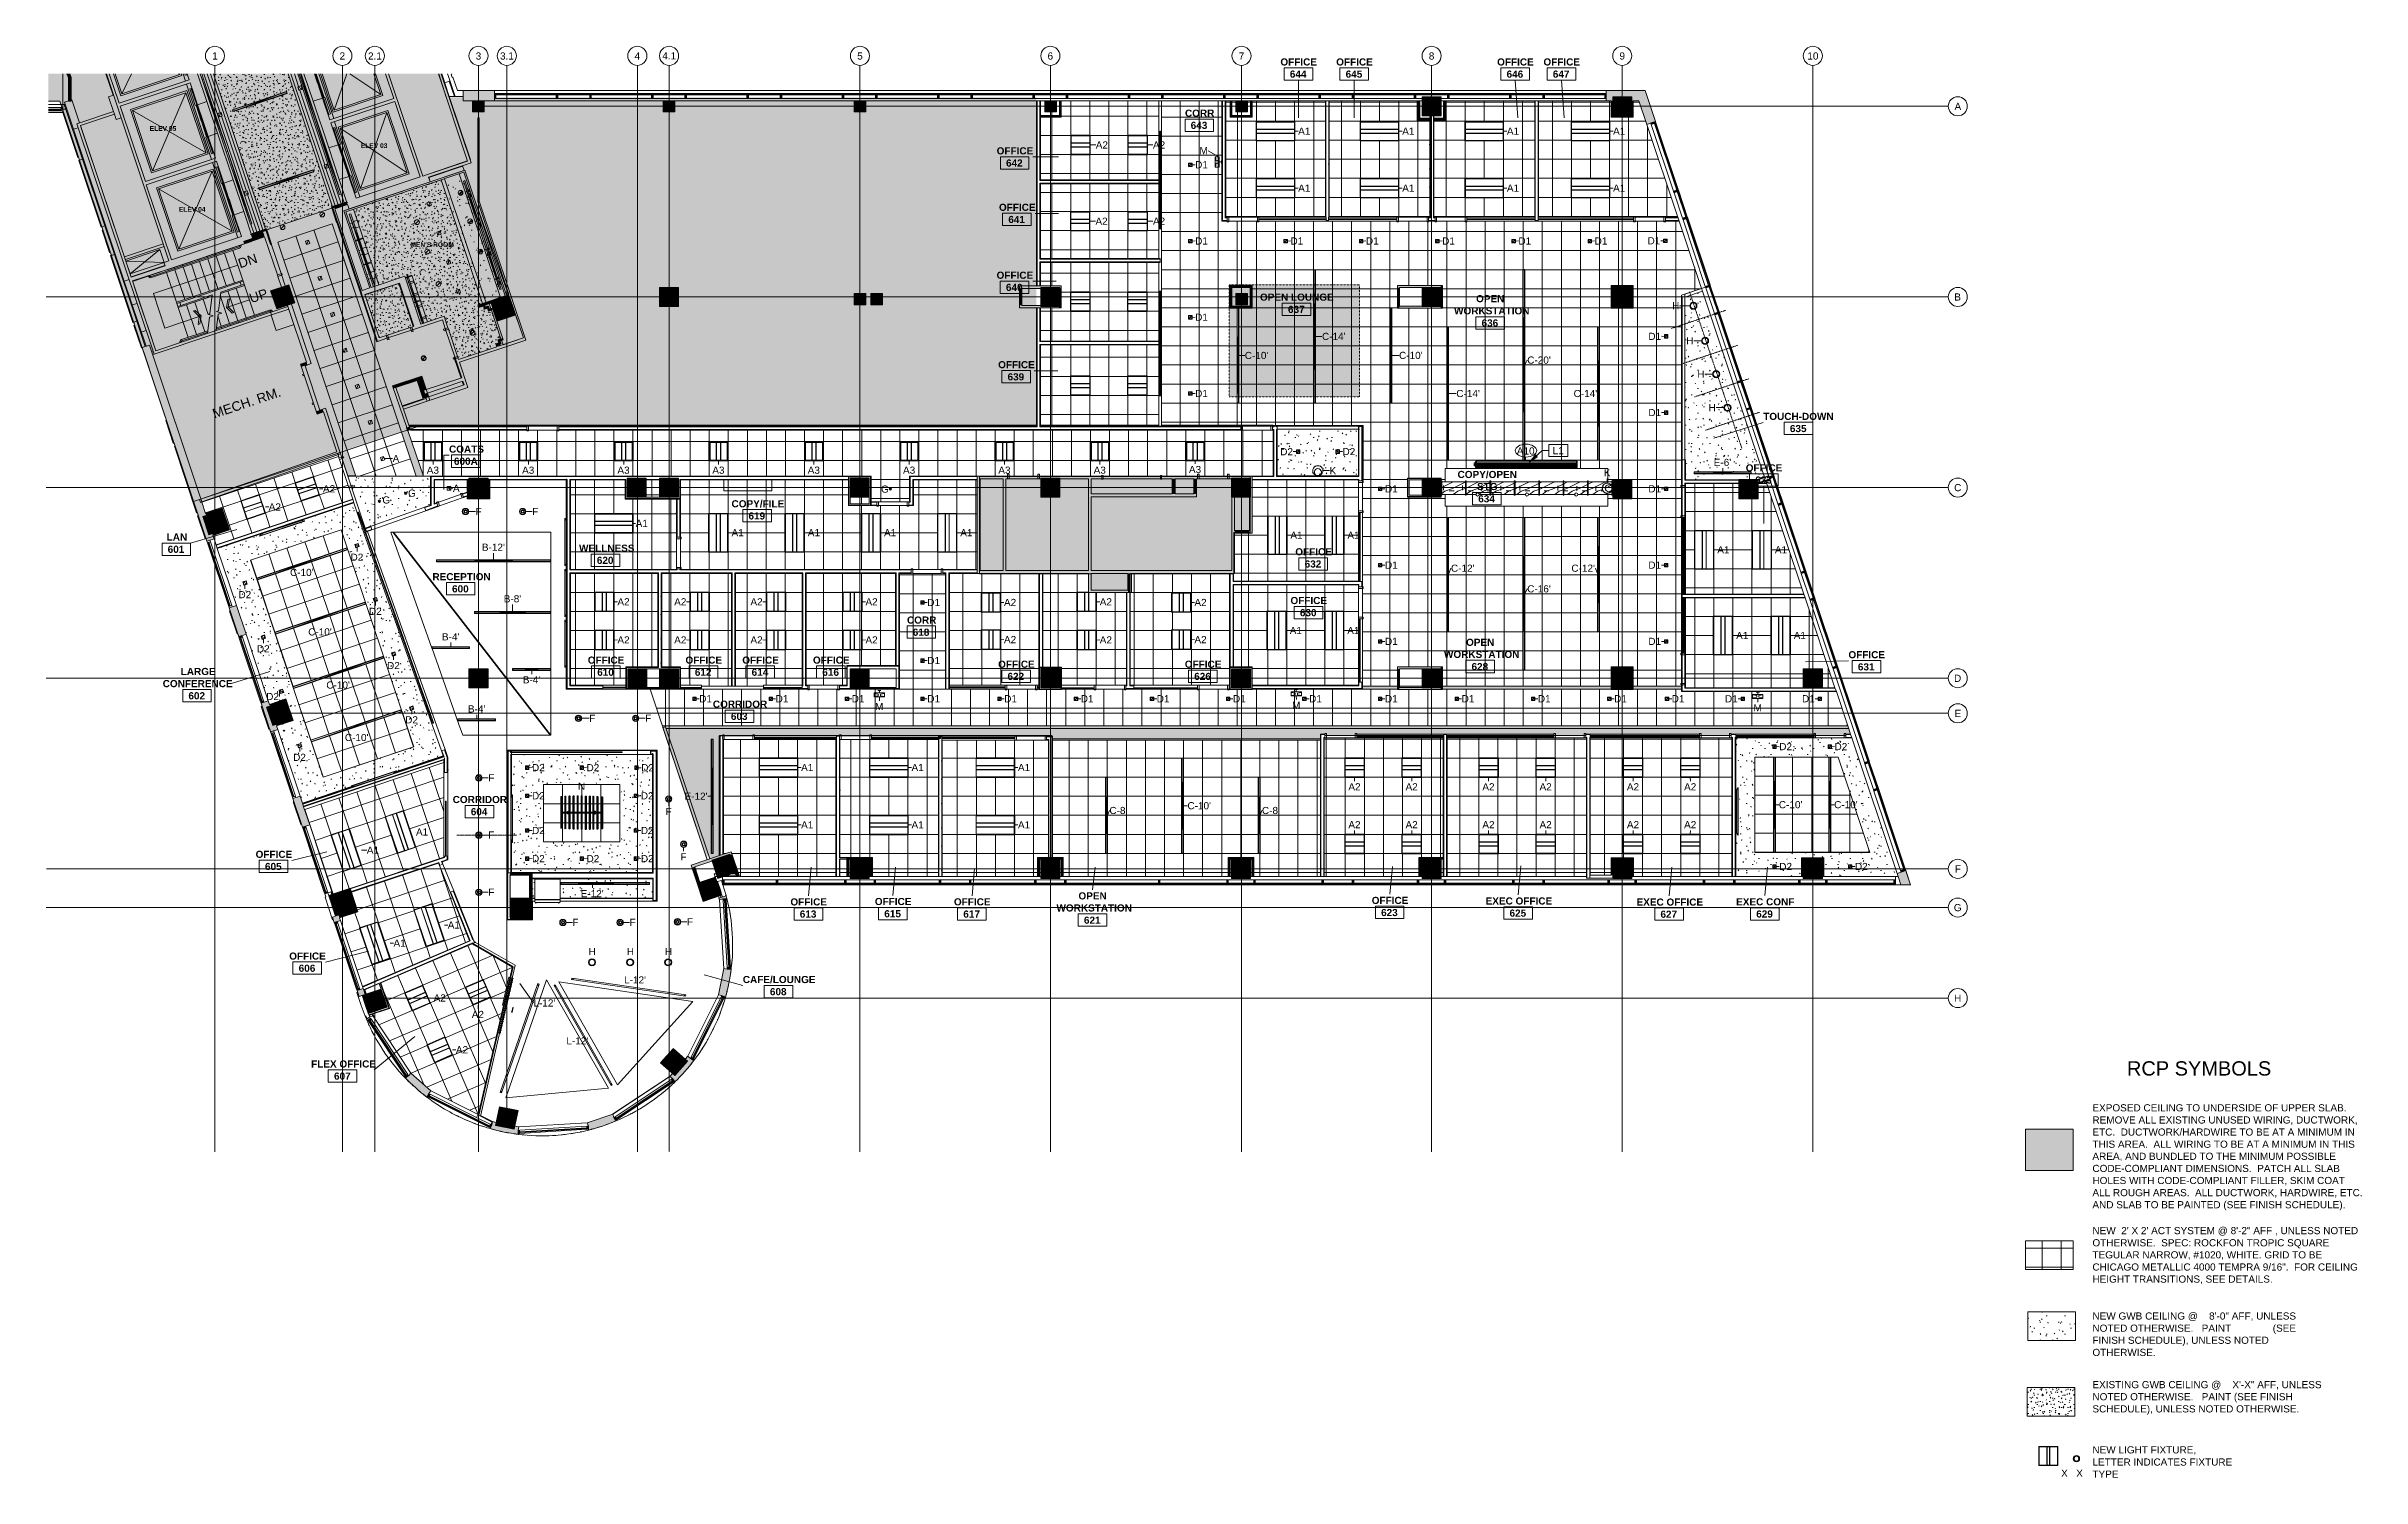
# Model space of a CAD drawing. Header units: inches. Extents: x 2468 to 5383, y -426 to 1376.
import ezdxf

# ---------------------------------------------------------------- set-up
doc = ezdxf.new("R2010")
doc.units = ezdxf.units.IN
doc.header["$MEASUREMENT"] = 0
for name, pattern in [('Center 1_4_', [0.53125, 0.25, -0.09375, 0.09375, -0.09375]), ('Dash 1_16_', [0.125, 0.0625, -0.0625]), ('Dash 1_32_', [0.0625, 0.03125, -0.03125]), ('Grid Line 1_2_', [0.875, 0.5, -0.125, 0.125, -0.125])]:
    doc.linetypes.add(name, pattern=pattern)
for name, color, linetype, lineweight in [('7200-WISCONSIN-AVE-6TH-FLOOR-031418_dwg', 8, 'Continuous', 9), ('A-ANNO-KEYN', 231, 'Continuous', 9), ('A-AREA-IDEN', 2, 'Continuous', 9), ('A-CLNG', 13, 'Continuous', 13), ('A-CLNG-PATT', 13, 'Continuous', 13), ('A-DETL', 90, 'Continuous', 9), ('A-DETL-GENF', 92, 'Continuous', 9), ('A-DETL-THIN', 151, 'Continuous', 9), ('A-DOOR', 31, 'Continuous', 13), ('A-DOOR-FRAM', 31, 'Continuous', 20), ('A-DOOR-GLAZ', 31, 'Continuous', 30), ('A-GENM', 13, 'Continuous', 9), ('A-GLAZ-CURT', 52, 'Continuous', 9), ('A-GLAZ-CWMG', 51, 'Continuous', 13), ('A-WALL', 113, 'Continuous', 13), ('A-WALL-PATT', 111, 'Continuous', 13), ('Bb-col', 7, 'Continuous', 9), ('Bb-cor', 7, 'Continuous', 9), ('Bb-fix', 7, 'Continuous', 9), ('Bb-glaz', 7, 'Continuous', 9), ('Bb-mullion', 7, 'Continuous', 9), ('Bb-txt', 7, 'Continuous', 9), ('E-LITE', 33, 'Continuous', 9), ('E-LITE-EQPM', 33, 'Continuous', 9), ('E-LITE-EQPM-IDEN', 33, 'Continuous', 9), ('G-ANNO-TEXT', 231, 'Continuous', 9), ('G-IMPT', 8, 'Continuous', 13), ('I-WALL', 2, 'Continuous', 13), ('P-SANR-FIXT', 6, 'Continuous', 13), ('Propidex Polylines', 7, 'Continuous', 9), ('Q-CASE', 31, 'Continuous', 9), ('Q-SPCQ', 91, 'Continuous', 9), ('Q-SPCQ-IDEN', 132, 'Continuous', 9), ('S-COLS', 52, 'Continuous', 13), ('S-GRID', 1, 'Continuous', 9), ('S-GRID-IDEN', 1, 'Continuous', 9)]:
    doc.layers.add(name, color=color, linetype=linetype, lineweight=lineweight)
doc.styles.add('Arial', font='arial.ttf', dxfattribs={"height": 12})
doc.styles.add('Arial_1', font='arial.ttf', dxfattribs={"height": 9})
doc.styles.add('Swis721 Lt BT', font='swissl.ttf', dxfattribs={"height": 9})
doc.styles.add('Swis721 Lt BT_1', font='swissl.ttf', dxfattribs={"height": 18})
doc.styles.add('Swis721 Lt BT_B', font='', dxfattribs={"height": 9})
doc.styles.add('Swis721 Lt BT_B_1', font='', dxfattribs={"height": 6})
doc.styles.get('Swis721 Lt BT_B').set_extended_font_data('Swis721 Lt BT', bold=True)
doc.styles.get('Swis721 Lt BT_B_1').set_extended_font_data('Swis721 Lt BT', bold=True)
pattern_1 = [(0, (0, 0), (30.72, 7.68), [1.267, -21.773, 1.267, -21.773, -122.88]), (0, (0, 0), (30.72, 7.68), [-46.08, 1.267, -44.813, 1.267, -21.773, -53.76]), (0, (0, 0), (30.72, 7.68), [-115.2, 1.267, -14.093, 1.267, -37.133]), (120, (11.52, 3.84), (-22.011075, 22.7643), [1.267, -21.773, 1.267, -21.773, -122.88]), (120, (11.52, 3.84), (-22.011075, 22.7643), [-46.08, 1.267, -44.813, 1.267, -21.773, -53.76]), (120, (11.52, 3.84), (-22.011075, 22.7643), [-115.2, 1.267, -14.093, 1.267, -37.133]), (240, (15.36, 19.2), (-8.708925, -30.4443), [1.267, -21.773, 1.267, -21.773, -122.88]), (240, (15.36, 19.2), (-8.708925, -30.4443), [-46.08, 1.267, -44.813, 1.267, -21.773, -53.76]), (240, (15.36, 19.2), (-8.708925, -30.4443), [-115.2, 1.267, -14.093, 1.267, -37.133])]
pattern_2 = [(0, (0, 0), (15.36, 3.84), [1.267, -10.253, 1.267, -10.253, -61.44]), (0, (0, 0), (15.36, 3.84), [-23.04, 1.267, -21.773, 1.267, -10.253, -26.88]), (0, (0, 0), (15.36, 3.84), [-57.6, 1.267, -6.413, 1.267, -17.933]), (120, (5.76, 1.92), (-11.0055376, 11.38215), [1.267, -10.253, 1.267, -10.253, -61.44]), (120, (5.76, 1.92), (-11.0055376, 11.38215), [-23.04, 1.267, -21.773, 1.267, -10.253, -26.88]), (120, (5.76, 1.92), (-11.0055376, 11.38215), [-57.6, 1.267, -6.413, 1.267, -17.933]), (240, (7.68, 9.6), (-4.3544624, -15.22215), [1.267, -10.253, 1.267, -10.253, -61.44]), (240, (7.68, 9.6), (-4.3544624, -15.22215), [-23.04, 1.267, -21.773, 1.267, -10.253, -26.88]), (240, (7.68, 9.6), (-4.3544624, -15.22215), [-57.6, 1.267, -6.413, 1.267, -17.933])]

msp = doc.modelspace()

# ---------------------------------------------------------------- texts
at = {"layer": 'A-ANNO-KEYN', "insert": (4364.4, 871.1), "char_height": 9, "width": 16.968, "attachment_point": 1, "style": 'Arial_1'}
msp.add_mtext('L1', dxfattribs=at)
at = {"layer": 'A-AREA-IDEN', "attachment_point": 1}
for s, insert, char_height, width, style in [('OFFICE', (4021.6, 1360.4), 9, 54.843, 'Swis721 Lt BT_B'), ('644', (4033.5, 1345.1), 9, 25.452, 'Swis721 Lt BT_B'), ('OFFICE', (4091.9, 1360.4), 9, 54.843, 'Swis721 Lt BT_B'), ('645', (4103.8, 1345.1), 9, 25.452, 'Swis721 Lt BT_B'), ('OFFICE', (4294.5, 1360.4), 9, 54.843, 'Swis721 Lt BT_B'), ('646', (4306.4, 1345.1), 9, 25.452, 'Swis721 Lt BT_B'), ('OFFICE', (4352.8, 1360.4), 9, 54.843, 'Swis721 Lt BT_B'), ('647', (4364.6, 1345.1), 9, 25.452, 'Swis721 Lt BT_B'), ('CORR', (3901.5, 1295.9), 9, 43.632, 'Swis721 Lt BT_B'), ('ELEV 05', (2598, 1275.1), 6, 40.602, 'Swis721 Lt BT_B_1'), ('ELEV 03', (2863.8, 1253.5), 6, 40.602, 'Swis721 Lt BT_B_1'), ('643', (3908.7, 1280.6), 9, 25.452, 'Swis721 Lt BT_B'), ('OFFICE', (3664.4, 1248.5), 9, 54.843, 'Swis721 Lt BT_B'), ('642', (3676.2, 1233.2), 9, 25.452, 'Swis721 Lt BT_B'), ('ELEV 04', (2634.8, 1173.4), 6, 40.602, 'Swis721 Lt BT_B_1'), ('OFFICE', (3667.3, 1177.4), 9, 54.843, 'Swis721 Lt BT_B'), ('641', (3679.1, 1162.1), 9, 25.452, 'Swis721 Lt BT_B'), ("MEN'S ROOM", (2926.3, 1128.9), 6, 67.872, 'Swis721 Lt BT_B_1'), ('OFFICE', (3664.3, 1091.9), 9, 54.843, 'Swis721 Lt BT_B'), ('640', (3676.1, 1076.6), 9, 25.452, 'Swis721 Lt BT_B'), ('OPEN LOUNGE', (3995.9, 1064.3), 9, 111.807, 'Swis721 Lt BT_B'), ('OPEN', (4268, 1062.4), 9, 42.723, 'Swis721 Lt BT_B'), ('637', (4031.2, 1048.9), 9, 25.452, 'Swis721 Lt BT_B'), ('WORKSTATION', (4240.3, 1047.1), 9, 109.989, 'Swis721 Lt BT_B'), ('636', (4274.9, 1031.8), 9, 25.452, 'Swis721 Lt BT_B'), ('OFFICE', (3666.3, 979.3), 9, 54.843, 'Swis721 Lt BT_B'), ('639', (3678.1, 964), 9, 25.452, 'Swis721 Lt BT_B'), ('TOUCH-DOWN', (4629.5, 914.2), 9, 107.565, 'Swis721 Lt BT_B'), ('635', (4663.1, 898.9), 9, 25.452, 'Swis721 Lt BT_B'), ('COATS', (2974.9, 873), 9, 50.904, 'Swis721 Lt BT_B'), ('600A', (2981.1, 857.7), 9, 35.148, 'Swis721 Lt BT_B'), ('OFFICE', (4607.5, 849.4), 9, 54.843, 'Swis721 Lt BT_B'), ('COPY/OPEN', (4244.7, 841.1), 9, 89.385, 'Swis721 Lt BT_B'), ('STG', (4269.2, 825.9), 9, 29.997, 'Swis721 Lt BT_B'), ('633', (4619.4, 834.1), 9, 25.452, 'Swis721 Lt BT_B'), ('COPY/FILE', (3330.6, 804.2), 9, 77.871, 'Swis721 Lt BT_B'), ('619', (3351.9, 788.9), 9, 25.452, 'Swis721 Lt BT_B'), ('634', (4270.7, 810.5), 9, 25.452, 'Swis721 Lt BT_B'), ('LAN', (2619.4, 762.3), 9, 29.391, 'Swis721 Lt BT_B'), ('601', (2620.7, 746.9), 9, 25.452, 'Swis721 Lt BT_B'), ('WELLNESS', (3138.6, 748.3), 9, 80.598, 'Swis721 Lt BT_B'), ('620', (3161, 733), 9, 25.452, 'Swis721 Lt BT_B'), ('OFFICE', (4040.4, 743.8), 9, 54.843, 'Swis721 Lt BT_B'), ('RECEPTION', (2954, 712.4), 9, 86.052, 'Swis721 Lt BT_B'), ('632', (4052.2, 728.4), 9, 25.452, 'Swis721 Lt BT_B'), ('600', (2978.7, 697.1), 9, 25.452, 'Swis721 Lt BT_B'), ('OFFICE', (4034.3, 682.4), 9, 54.843, 'Swis721 Lt BT_B'), ('CORR', (3551.5, 657.8), 9, 43.632, 'Swis721 Lt BT_B'), ('618', (3558.7, 642.5), 9, 25.452, 'Swis721 Lt BT_B'), ('630', (4046.2, 667.1), 9, 25.452, 'Swis721 Lt BT_B'), ('WORKSTATION', (4227.6, 614.6), 9, 109.989, 'Swis721 Lt BT_B'), ('OPEN', (4255.4, 629.8), 9, 42.723, 'Swis721 Lt BT_B'), ('OFFICE', (4736.8, 614.2), 9, 54.843, 'Swis721 Lt BT_B'), ('LARGE', (2637.1, 593.1), 9, 49.995, 'Swis721 Lt BT_B'), ('OFFICE', (3149.6, 607.4), 9, 54.843, 'Swis721 Lt BT_B'), ('610', (3161.5, 592.1), 9, 25.452, 'Swis721 Lt BT_B'), ('OFFICE', (3272.6, 607.4), 9, 54.843, 'Swis721 Lt BT_B'), ('612', (3284.4, 592.1), 9, 25.452, 'Swis721 Lt BT_B'), ('OFFICE', (3344.1, 607.4), 9, 54.843, 'Swis721 Lt BT_B'), ('614', (3355.9, 592.1), 9, 25.452, 'Swis721 Lt BT_B'), ('OFFICE', (3433.1, 607.4), 9, 54.843, 'Swis721 Lt BT_B'), ('616', (3444.9, 592.1), 9, 25.452, 'Swis721 Lt BT_B'), ('OFFICE', (3666.2, 602.2), 9, 54.843, 'Swis721 Lt BT_B'), ('622', (3678, 586.9), 9, 25.452, 'Swis721 Lt BT_B'), ('OFFICE', (3901.3, 602.2), 9, 54.843, 'Swis721 Lt BT_B'), ('626', (3913.1, 586.9), 9, 25.452, 'Swis721 Lt BT_B'), ('628', (4262.2, 599.2), 9, 25.452, 'Swis721 Lt BT_B'), ('631', (4748.7, 598.9), 9, 25.452, 'Swis721 Lt BT_B'), ('CONFERENCE', (2614.4, 577.8), 9, 104.838, 'Swis721 Lt BT_B'), ('602', (2646.8, 562.5), 9, 25.452, 'Swis721 Lt BT_B'), ('CORRIDOR', (3307.1, 551.9), 9, 81.204, 'Swis721 Lt BT_B'), ('603', (3329.8, 536.6), 9, 25.452, 'Swis721 Lt BT_B'), ('CORRIDOR', (2979.5, 431.9), 9, 81.204, 'Swis721 Lt BT_B'), ('604', (3002.3, 416.6), 9, 25.452, 'Swis721 Lt BT_B'), ('OFFICE', (2731.4, 362.9), 9, 54.843, 'Swis721 Lt BT_B'), ('605', (2743.2, 347.6), 9, 25.452, 'Swis721 Lt BT_B'), ('OFFICE', (3404.7, 303), 9, 54.843, 'Swis721 Lt BT_B'), ('OFFICE', (3511, 303.5), 9, 54.843, 'Swis721 Lt BT_B'), ('OFFICE', (3610.6, 303.1), 9, 54.843, 'Swis721 Lt BT_B'), ('WORKSTATION', (3739.7, 295.4), 9, 109.989, 'Swis721 Lt BT_B'), ('OPEN', (3767.4, 310.6), 9, 42.723, 'Swis721 Lt BT_B'), ('OFFICE', (4136.6, 304.9), 9, 54.843, 'Swis721 Lt BT_B'), ('EXEC OFFICE', (4280, 304.2), 9, 99.081, 'Swis721 Lt BT_B'), ('EXEC OFFICE', (4470, 302.8), 9, 99.081, 'Swis721 Lt BT_B'), ('EXEC CONF', (4595.4, 303.1), 9, 87.567, 'Swis721 Lt BT_B'), ('613', (3416.5, 287.7), 9, 25.452, 'Swis721 Lt BT_B'), ('615', (3522.9, 288.1), 9, 25.452, 'Swis721 Lt BT_B'), ('617', (3622.4, 287.7), 9, 25.452, 'Swis721 Lt BT_B'), ('621', (3774.3, 280), 9, 25.452, 'Swis721 Lt BT_B'), ('623', (4148.4, 289.6), 9, 25.452, 'Swis721 Lt BT_B'), ('625', (4310.1, 288.9), 9, 25.452, 'Swis721 Lt BT_B'), ('627', (4500.1, 287.5), 9, 25.452, 'Swis721 Lt BT_B'), ('629', (4620.7, 287.8), 9, 25.452, 'Swis721 Lt BT_B'), ('OFFICE', (2773.7, 234.8), 9, 54.843, 'Swis721 Lt BT_B'), ('606', (2785.6, 219.5), 9, 25.452, 'Swis721 Lt BT_B'), ('CAFE/LOUNGE', (3344.8, 205.3), 9, 108.777, 'Swis721 Lt BT_B'), ('608', (3378.9, 190), 9, 25.452, 'Swis721 Lt BT_B'), ('FLEX OFFICE', (2801.3, 99), 9, 96.051, 'Swis721 Lt BT_B'), ('607', (2830.1, 83.7), 9, 25.452, 'Swis721 Lt BT_B')]:
    msp.add_mtext(s, dxfattribs=dict(at, insert=insert, char_height=char_height, width=width, style=style))
at = {"layer": 'E-LITE-EQPM-IDEN', "char_height": 9, "attachment_point": 1, "style": 'Arial_1'}
for s, insert, width in [('A2', (3789.2, 1255.9), 18.786), ('A2', (3861.2, 1255.9), 18.786), ('A1', (4044, 1273.3), 18.786), ('A1', (4175, 1273.3), 18.786), ('A1', (4306.8, 1273.3), 18.786), ('A1', (4440.5, 1273.3), 18.786), ('D1', (3914.3, 1231), 19.695), ('M', (3919.8, 1248.7), 13.029), ('A1', (4044, 1201.6), 18.786), ('A1', (4175, 1201.6), 18.786), ('A1', (4306.8, 1201.6), 18.786), ('A1', (4440.5, 1201.6), 18.786), ('A2', (3788.8, 1159.9), 18.786), ('A2', (3861.2, 1159.9), 18.786), ('D1', (3914.3, 1135), 19.695), ('D1', (4034.3, 1135), 19.695), ('D1', (4129.3, 1135), 19.695), ('D1', (4225.3, 1135), 19.695), ('D1', (4321.3, 1135), 19.695), ('D1', (4417.3, 1135), 19.695), ('D1', (4483.9, 1135.3), 19.695), ('H', (4514.8, 1053.5), 11.211), ('D1', (3914.3, 1039), 19.695), ("C-14'", (4074, 1014.9), 36.36), ('D1', (4484.9, 1015), 19.695), ('H', (4532.5, 1009.4), 11.211), ("C-10'", (3976.8, 990.9), 36.36), ("C-10'", (4171, 991), 36.36), ("C-20'", (4332.4, 985.1), 36.36), ('H', (4546.6, 967.4), 11.211), ('D1', (3914.3, 943), 19.695), ("C-14'", (4243.1, 943), 36.36), ("C-14'", (4390.8, 943), 36.36), ('D1', (4484.9, 919), 19.695), ('H', (4560.7, 925.2), 11.211), ('A', (2903.9, 861.1), 10.302), ('A3', (2946.9, 846.5), 18.786), ('A3', (3066.9, 846.5), 18.786), ('A3', (3186.9, 846.5), 18.786), ('A3', (3306.4, 846.5), 18.786), ('A3', (3426.5, 846.5), 18.786), ('A3', (3546.5, 846.5), 18.786), ('A3', (3666.5, 846.5), 18.786), ('A3', (3786.5, 846.5), 18.786), ('A3', (3906.5, 847.3), 18.786), ('D2', (4021.4, 869.8), 19.695), ('K', (4083.4, 845.9), 10.302), ('D2', (4099.8, 869.9), 19.695), ("E-6'", (4567.2, 856.3), 26.967), ('A2', (2816.2, 823.1), 18.786), ('G', (2923.3, 817.6), 12.12), ('A', (2979.9, 823.7), 10.302), ('G', (3518.8, 822.7), 12.12), ('D1', (4153.3, 823), 19.695), ('K', (4428.8, 843.2), 10.302), ('D1', (4484.9, 823), 19.695), ('A2', (2747.9, 800.2), 18.786), ('G', (2891, 809), 12.12), ('F', (3008.3, 794.4), 9.393), ('F', (3079.6, 794.4), 9.393), ('A1', (3209.9, 779.5), 18.786), ('A1', (3330.6, 767.8), 18.786), ('A1', (3426.6, 767.8), 18.786), ('A1', (3522.6, 767.8), 18.786), ('A1', (3618.6, 767.8), 18.786), ('A1', (4034.2, 764.6), 18.786), ('A1', (4106, 764.6), 18.786), ('D2', (2850.9, 736.9), 19.695), ("B-12'", (3016.3, 749.5), 35.451), ('A1', (4571.7, 746.3), 18.786), ('A1', (4644.2, 746.3), 18.786), ("C-10'", (2774.7, 717.8), 36.36), ('D1', (4153.3, 727), 19.695), ("C-12'", (4236.4, 723.1), 36.36), ("C-12'", (4388, 723.1), 36.36), ('D1', (4484.9, 727), 19.695), ('D2', (2709.8, 689.8), 19.695), ("B-8'", (3043.8, 684.6), 26.967), ('A2', (3186.9, 680.8), 18.786), ('A2', (3258.4, 680.8), 18.786), ('A2', (3354.4, 680.8), 18.786), ('A2', (3499.2, 680.8), 18.786), ('D1', (3577, 680), 19.695), ('A2', (3673.6, 680), 18.786), ('A2', (3794.2, 680.8), 18.786), ('A2', (3913.4, 680), 18.786), ("C-16'", (4332.4, 697.1), 36.36), ("C-10'", (2797.6, 642.9), 36.36), ('D2', (2874.1, 668.8), 19.695), ('A1', (4033.4, 644.6), 18.786), ('A1', (4105.8, 644.6), 18.786), ('D2', (2733, 621.6), 19.695), ("B-4'", (2966, 636.7), 26.967), ('A2', (3186.9, 632.8), 18.786), ('A2', (3258.4, 632.8), 18.786), ('A2', (3354.4, 632.8), 18.786), ('A2', (3499.2, 632.8), 18.786), ('A2', (3673.6, 633.2), 18.786), ('A2', (3794.2, 632.8), 18.786), ('A2', (3913.4, 633.2), 18.786), ('D1', (4153.3, 631), 19.695), ('D1', (4484.9, 631), 19.695), ('A1', (4595.4, 638.3), 18.786), ('A1', (4667.9, 638.3), 18.786), ('D2', (2896.9, 600.5), 19.695), ('D1', (3577, 606.8), 19.695), ('D2', (2744.7, 561.5), 19.695), ("C-10'", (2820.4, 576), 36.36), ("B-4'", (3067.8, 582.6), 26.967), ('D1', (3289.9, 558.8), 19.695), ('D1', (3386.1, 558.8), 19.695), ('D1', (3481.9, 558.8), 19.695), ('D1', (3577, 558.8), 19.695), ('D1', (3673.9, 558.8), 19.695), ('D1', (3770.3, 558.8), 19.695), ('D1', (3865.9, 558.8), 19.695), ('D1', (3961.9, 558.8), 19.695), ('D1', (4057.8, 558.8), 19.695), ('D1', (4153.3, 558.8), 19.695), ('D1', (4249.8, 558.8), 19.695), ('D1', (4345.8, 558.8), 19.695), ('D1', (4441.8, 558.8), 19.695), ('D1', (4514.3, 558.8), 19.695), ('D1', (4581.4, 558.7), 19.695), ('D1', (4678.4, 558.8), 19.695), ('D2', (2919.7, 532.2), 19.695), ("B-4'", (2998.7, 545.9), 26.967), ('F', (3151.4, 534.1), 9.393), ('F', (3221.9, 534.2), 9.393), ('M', (3511.3, 549.1), 13.029), ('M', (4036.3, 550.4), 13.029), ('M', (4617.3, 547.3), 13.029), ("C-10'", (2843.8, 510), 36.36), ('D2', (4649.7, 498.5), 19.695), ('D2', (4719.3, 498.5), 19.695), ('D2', (2778.6, 485), 19.695), ('D2', (3079.4, 472), 19.695), ('D2', (3148, 472), 19.695), ('D2', (3216.9, 471.9), 19.695), ('A1', (3418.2, 472.2), 18.786), ('A1', (3557.2, 472.2), 18.786), ('A1', (3691.2, 472.2), 18.786), ('F', (3024.4, 459.2), 9.393), ('N', (3137.3, 448.6), 11.211), ('A2', (4107.2, 447.9), 18.786), ('A2', (4179.2, 447.9), 18.786), ('A2', (4275.9, 447.9), 18.786), ('A2', (4347.9, 447.9), 18.786), ('A2', (4457.9, 447.9), 18.786), ('A2', (4529.9, 447.9), 18.786), ('D2', (3079.4, 436.6), 19.695), ('D2', (3216.4, 436.6), 19.695), ('F', (3247.5, 416.7), 9.393), ("E-12'", (3271.4, 436), 35.451), ("C-8'", (3806.4, 418.1), 27.876), ("C-10'", (3904.6, 424.1), 36.36), ("C-8'", (3998.4, 418.1), 27.876), ("C-10'", (4649.2, 425.4), 36.36), ("C-10'", (4718.8, 425.4), 36.36), ('A1', (2933.3, 391), 18.786), ('F', (3024.4, 387.2), 9.393), ('D2', (3079.4, 392.9), 19.695), ('D2', (3216.4, 392.9), 19.695), ('A1', (3418.2, 400), 18.786), ('A1', (3557.2, 400), 18.786), ('A1', (3691.2, 400), 18.786), ('A2', (4107.2, 400.2), 18.786), ('A2', (4179.2, 400.2), 18.786), ('A2', (4275.9, 400.2), 18.786), ('A2', (4347.9, 400.2), 18.786), ('A2', (4457.9, 400.2), 18.786), ('A2', (4529.9, 400.2), 18.786), ('A1', (2871.4, 368.2), 18.786), ('D2', (3079.4, 357.5), 19.695), ('D2', (3148, 357.5), 19.695), ('D2', (3216.4, 357.5), 19.695), ('F', (3266.3, 359.7), 9.393), ('D2', (4649.7, 347.6), 19.695), ('D2', (4745, 347.6), 19.695), ('F', (3024.4, 315.2), 9.393), ("E-12'", (3140.7, 313.4), 35.451), ('A1', (2973.3, 273.9), 18.786), ('F', (3130.3, 277.2), 9.393), ('F', (3202.3, 277.2), 9.393), ('F', (3274.5, 278), 9.393), ('A1', (2905, 251.1), 18.786), ('H', (3150.7, 240.6), 11.211), ('H', (3198.7, 240.6), 11.211), ('H', (3246.7, 240.6), 11.211), ("L-12'", (3195.3, 204.8), 33.633), ('A2', (2955.5, 182.1), 18.786), ("L-12'", (3081.2, 175.8), 33.633), ('A2', (3003.5, 161.3), 18.786), ('A2', (2983.6, 116.9), 18.786), ("L-12'", (3122.7, 128.1), 33.633)]:
    msp.add_mtext(s, dxfattribs=dict(at, insert=insert, width=width))
at = {"layer": 'G-ANNO-TEXT', "color": 7, "attachment_point": 1}
for s, insert, char_height, width, style in [('RCP SYMBOLS', (5087.5, 97.9), 18, 205.434, 'Swis721 Lt BT_1'), ('EXPOSED CEILING TO UNDERSIDE OF UPPER SLAB.  ', (5044, 43.8), 9, 377.538, 'Swis721 Lt BT'), ('REMOVE ALL EXISTING UNUSED WIRING, DUCTWORK, ', (5044, 28.5), 9, 388.749, 'Swis721 Lt BT'), ('ETC.  DUCTWORK/HARDWIRE TO BE AT A MINIMUM IN ', (5044, 13.3), 9, 386.628, 'Swis721 Lt BT'), ('AREA, AND BUNDLED TO THE MINIMUM POSSIBLE ', (5044, -17.2), 9, 361.479, 'Swis721 Lt BT'), ('THIS AREA.  ALL WIRING TO BE AT A MINIMUM IN THIS ', (5044, -2), 9, 384.507, 'Swis721 Lt BT'), ('CODE-COMPLIANT DIMENSIONS.  PATCH ALL SLAB ', (5044, -32.5), 9, 366.327, 'Swis721 Lt BT'), ('HOLES WITH CODE-COMPLIANT FILLER, SKIM COAT ', (5044, -47.7), 9, 372.084, 'Swis721 Lt BT'), ('ALL ROUGH AREAS.  ALL DUCTWORK, HARDWIRE, ETC. ', (5044, -63), 9, 396.021, 'Swis721 Lt BT'), ('AND SLAB TO BE PAINTED (SEE FINISH SCHEDULE).', (5044, -78.2), 9, 368.145, 'Swis721 Lt BT'), ('NEW  2\' X 2\' ACT SYSTEM @ 8\'-2" AFF , UNLESS NOTED ', (5044, -110.8), 9, 388.446, 'Swis721 Lt BT'), ('TEGULAR NARROW, #1020, WHITE. GRID TO BE ', (5044, -141.3), 9, 340.875, 'Swis721 Lt BT'), ('OTHERWISE.  SPEC: ROCKFON TROPIC SQUARE ', (5044, -126.1), 9, 347.541, 'Swis721 Lt BT'), ('CHICAGO METALLIC 4000 TEMPRA 9/16".  FOR CEILING ', (5044, -156.6), 9, 390.567, 'Swis721 Lt BT'), ('HEIGHT TRANSITIONS, SEE DETAILS.', (5044, -171.8), 9, 258.459, 'Swis721 Lt BT'), ('NEW GWB CEILING @    8\'-0" AFF, UNLESS ', (5044, -218.3), 9, 301.485, 'Swis721 Lt BT'), ('NOTED OTHERWISE.   PAINT               (SEE ', (5044, -233.6), 9, 300.879, 'Swis721 Lt BT'), ('FINISH SCHEDULE), UNLESS NOTED ', (5044, -248.8), 9, 262.398, 'Swis721 Lt BT'), ('OTHERWISE.', (5044, -264.1), 9, 90.294, 'Swis721 Lt BT'), ('EXISTING GWB CEILING @    X\'-X" AFF, UNLESS ', (5044, -304.7), 9, 335.421, 'Swis721 Lt BT'), ('NOTED OTHERWISE.   PAINT (SEE FINISH ', (5044, -319.9), 9, 293.001, 'Swis721 Lt BT'), ('SCHEDULE), UNLESS NOTED OTHERWISE.', (5044, -335.2), 9, 301.182, 'Swis721 Lt BT'), ('NEW LIGHT FIXTURE, ', (5044, -386.8), 9, 153.015, 'Swis721 Lt BT'), ('LETTER INDICATES FIXTURE ', (5044, -402.1), 9, 202.101, 'Swis721 Lt BT'), ('X', (5004.6, -416.2), 9, 9.09, 'Swis721 Lt BT'), ('X', (5023.6, -416.2), 9, 9.09, 'Swis721 Lt BT'), ('TYPE', (5044, -417.3), 9, 35.754, 'Swis721 Lt BT')]:
    msp.add_mtext(s, dxfattribs=dict(at, insert=insert, char_height=char_height, width=width, style=style))
at = {"layer": 'Q-SPCQ-IDEN', "insert": (4319.3, 870.7), "char_height": 9, "width": 27.27, "attachment_point": 1, "style": 'Arial_1'}
msp.add_mtext('A10', dxfattribs=at)
at = {"layer": 'S-GRID-IDEN', "char_height": 9, "attachment_point": 1, "style": 'Swis721 Lt BT'}
for s, insert, width in [('1', (2676.7, 1367.9), 8.181), ('2', (2837.1, 1367.9), 8.181), ('2.1', (2872.9, 1367.9), 20.604), ('3', (3008.5, 1367.9), 8.181), ('3.1', (3039.1, 1367.9), 20.604), ('4', (3208.5, 1367.9), 8.181), ('4.1', (3243.4, 1368.1), 20.604), ('5', (3488.8, 1367.9), 8.181), ('6', (3728.5, 1367.9), 8.181), ('7', (3969.2, 1367.9), 8.181), ('8', (4208.5, 1367.9), 8.181), ('9', (4448.5, 1367.9), 8.181), ('10', (4685.1, 1367.9), 16.362), ('A', (4870.4, 1304.5), 9.393), ('B', (4870.1, 1064.5), 9.999), ('C', (4869.9, 824.5), 10.605), ('D', (4869.8, 584.5), 10.908), ('E', (4870.4, 540.3), 9.393), ('F', (4870.8, 344.5), 8.787), ('G', (4869.5, 295.8), 11.514), ('H', (4869.8, 181.8), 10.908)]:
    msp.add_mtext(s, dxfattribs=dict(at, insert=insert, width=width))

# ---------------------------------------------------------------- blocks, each defined once
blk = doc.blocks.new('7200-WISCONSIN-AVE-6TH-FLOOR-031418_dwg-5450642-6TH FLOOR RCP')
at = {"layer": 'Bb-col'}
for p, q in [((2645.2, 1341), (2647.8, 1333.4)), ((2559.6, 1303.9), (2555.8, 1315.3)), ((2649.1, 1329.6), (2653.5, 1316.3)), ((2553.6, 1290.3), (2555.8, 1283.6)), ((2555.8, 1283.6), (2562, 1285.7)), ((2565.3, 1286.8), (2560.9, 1300.1)), ((2502, 1271.1), (2508.2, 1273.1)), ((2511.5, 1274.2), (2510.9, 1276)), ((2938.5, 1211.2), (2857.9, 1184.3)), ((2948, 1214.4), (2941.8, 1212.3)), ((2951.2, 1204.9), (2949.2, 1210.8)), ((2625.5, 1106.6), (2713.8, 1136.1)), ((2726.2, 1130.2), (2726.4, 1129.8)), ((2616.1, 1103.4), (2622.2, 1105.5)), ((2596.8, 1019), (2585.4, 1053.1)), ((3058.3, 1037.3), (3053.2, 1052.5)), ((2772.1, 1048.1), (2749.8, 1040.6)), ((2750.9, 1037.3), (2757.4, 1017.8)), ((2757.4, 1017.8), (2779.8, 1025.3)), ((2587.4, 1015.8), (2593.5, 1017.9)), ((2869.2, 182.2), (2870.6, 182.6))]:
    blk.add_line(p, q, dxfattribs=at)
at = {"layer": 'Bb-col', "flags": 128}
for points in [[(2552.5, 1314.2), (2546.3, 1312.1), (2552.5, 1293.6)], [(2969.5, 1329.8), (2975.2, 1331.8), (2981.6, 1312.5)], [(2495.7, 1306.9), (2490.6, 1305.2), (2502, 1271.1)], [(2509.8, 1279.3), (2500.1, 1308.4), (2499.2, 1308.1)], [(2726.4, 1129.8), (2619.2, 1094), (2619.1, 1094.4)], [(2582.1, 1052), (2575.9, 1050), (2587.4, 1015.8)], [(3310, 329.5), (3310.2, 329.6), (3317.8, 306.8)]]:
    blk.add_lwpolyline(points, dxfattribs=at)
at = {"layer": 'Bb-cor'}
for p, q in [((2497.6, 1341), (2499.2, 1336.4)), ((2543, 1341), (2552, 1314)), ((2547.2, 1341), (2559.6, 1303.9)), ((2552.5, 1341), (2561.8, 1313.1)), ((2634.2, 1341), (2636.1, 1340)), ((2640, 1341), (2643, 1331.8)), ((2647.8, 1333.4), (2645.2, 1341)), ((2810.8, 1341), (2829.7, 1284.5)), ((2830.3, 1295.3), (2846.3, 1341)), ((2880.4, 1341), (2889.1, 1314.9)), ((2882.5, 1341), (2891.6, 1313.7)), ((2898.8, 1341), (2941.8, 1212.3)), ((2965.8, 1341), (2969.5, 1329.8)), ((2644.3, 1328), (2676, 1233.1)), ((2658.2, 1302.1), (2649.1, 1329.6)), ((2486.6, 1298.4), (2470.6, 1298.4)), ((2488, 1294.4), (2470.6, 1294.4)), ((2470.6, 1292.4), (2488.6, 1292.4)), ((2560.9, 1300.1), (2592.6, 1205.2)), ((2576.4, 1294.7), (2669.1, 1241.4)), ((2824.9, 1282.9), (2815.7, 1310.4)), ((2818.6, 1311.4), (2817.6, 1311.1)), ((2824.9, 1282.9), (2905.5, 1309.9)), ((2863.3, 1196.6), (2896.7, 1292.2)), ((2668.7, 1261.3), (2669.7, 1261.6)), ((2680.8, 1234.7), (2671.6, 1262.2)), ((2835.4, 1251.6), (2826.2, 1279.1)), ((2830.9, 1280.7), (2862.6, 1185.9)), ((2677.3, 1229.3), (2709, 1134.5)), ((2691.2, 1203.4), (2682, 1230.9)), ((2990.7, 1228.7), (2948, 1214.4)), ((2992, 1224.9), (2949.3, 1210.6)), ((2593.8, 1201.4), (2625.5, 1106.6)), ((2609.3, 1196.1), (2702, 1142.7)), ((2857.9, 1184.3), (2848.7, 1211.8)), ((2851.5, 1212.7), (2850.6, 1212.4)), ((2951.1, 1204.9), (2994, 1219.2)), ((2831.2, 1171.1), (2865.6, 1068.2)), ((2842.6, 1168.6), (2849.2, 1170.8)), ((2877, 1072), (2845.1, 1167.3)), ((3008.5, 1178.5), (3047.4, 1062.1)), ((2701.7, 1162.7), (2702.7, 1163)), ((2713.7, 1136.1), (2704.5, 1163.6)), ((2727.5, 1134.4), (2741.7, 1139.1)), ((2615.1, 1126.8), (2566.2, 1110.5)), ((2616.2, 1123.5), (2567.4, 1107.2)), ((2710.7, 1123), (2599.8, 1085.9)), ((2711.2, 1121.6), (2600.2, 1084.5)), ((2671.4, 1108.2), (2683.9, 1070.8)), ((2681.8, 1111.7), (2694.3, 1074.3)), ((2691.3, 1118.1), (2691.8, 1116.6)), ((2692.2, 1115.2), (2704.8, 1077.7)), ((2701.7, 1121.5), (2702.2, 1120.1)), ((2860, 1132.3), (2857.1, 1131.3)), ((2860.3, 1131.3), (2857.5, 1130.4)), ((2866.6, 1134.5), (2861.9, 1132.9)), ((2866.9, 1133.5), (2862.2, 1132)), ((2617.3, 1099.7), (2574.6, 1085.4)), ((2585.4, 1053.1), (2576.4, 1080.2)), ((2619.2, 1094), (2576.5, 1079.7)), ((2619.2, 1090.8), (2631.7, 1053.3)), ((2628.7, 1097.1), (2629.2, 1095.7)), ((2629.6, 1094.3), (2642.2, 1056.8)), ((2639.1, 1100.6), (2639.6, 1099.2)), ((2640.1, 1097.8), (2652.6, 1060.3)), ((2649.6, 1104.1), (2650, 1102.7)), ((2650.5, 1101.3), (2663, 1063.8)), ((2660, 1107.6), (2660.5, 1106.2)), ((2660.9, 1104.7), (2673.5, 1067.3)), ((2870.1, 1101.9), (2867.3, 1101)), ((2870.4, 1101), (2867.6, 1100)), ((2876.8, 1104.1), (2872, 1102.6)), ((2877.1, 1103.2), (2872.3, 1101.6)), ((2920, 1083.8), (2928.5, 1086.6)), ((2644.4, 1050.2), (2656.9, 1012.7)), ((2654.8, 1053.7), (2667.3, 1016.2)), ((2665.3, 1057.2), (2671.6, 1038.1)), ((2686.9, 1061.7), (2698.6, 1026.7)), ((2687.3, 1064.5), (2717.4, 1074.6)), ((2696.6, 1067.6), (2709.1, 1030.2)), ((2707, 1071.1), (2719.5, 1033.6)), ((2891.7, 1070.5), (2868.9, 1062.9)), ((2932.1, 1054.1), (2930.1, 1053.4)), ((2930.4, 1052.5), (2932.4, 1053.1)), ((2938.6, 1056.3), (2934, 1054.7)), ((2934.3, 1053.8), (2938.9, 1055.3)), ((4574.6, 1039.4), (4563.2, 1073.4)), ((2605.7, 992.4), (2750.3, 1040.8)), ((2749.4, 1042.1), (2681.8, 1019.5)), ((2748.9, 1043.5), (2682, 1021.1)), ((2683.8, 1036.3), (2688.2, 1023.2)), ((2688.7, 1021.8), (2689.2, 1020.3)), ((2699.1, 1025.2), (2699.6, 1023.8)), ((2709.6, 1028.7), (2710, 1027.3)), ((2720, 1032.2), (2720.5, 1030.8)), ((2730.4, 1035.7), (2730.9, 1034.3)), ((2939.3, 1025.9), (2941.3, 1026.6)), ((2943.2, 1027.2), (2947.8, 1028.8)), ((2605.7, 992.4), (2596.8, 1019)), ((2600.6, 990.7), (2602.4, 991.3)), ((2671.3, 1017.5), (2637.9, 1006.4)), ((2671.1, 1015.9), (2638.4, 1005)), ((2647, 1007.8), (2647.4, 1006.4)), ((2657.4, 1011.3), (2657.9, 1009.9)), ((2667.8, 1014.8), (2668.3, 1013.4)), ((3068.5, 1008.5), (3042.9, 999.9)), ((2617.3, 910.4), (2590.5, 990.5)), ((2601.7, 987.4), (2603.5, 988)), ((2795.6, 977.9), (2789.2, 975.8)), ((2945.5, 933.1), (2944, 937.7)), ((2617.3, 910.4), (2618, 908.5)), ((2627, 911.5), (2627.1, 911.5)), ((2839, 860.3), (2839.1, 860.4)), ((2670.7, 750.6), (2697.5, 670.4)), ((2710.8, 630.6), (2737.6, 550.4)), ((2751, 510.6), (2777.7, 430.5)), ((2791.1, 390.6), (2817.8, 310.5)), ((3319.7, 330.3), (3336.8, 330.3)), ((3340.5, 330.3), (3462.1, 330.3)), ((2832.1, 280.5), (2822.3, 309.9)), ((2827, 311.4), (2828.1, 308.1)), ((3317.6, 304.2), (3316.9, 306.5)), ((3323.8, 306.3), (3323.7, 306.7)), ((4114, 320.1), (4194, 320.1)), ((4316, 320.1), (4352, 320.1)), ((4354, 320.1), (4434, 320.1)), ((4556, 320.1), (4592, 320.1)), ((4594, 320.1), (4674, 320.1)), ((2865.4, 180.9), (2869.2, 169.5)), ((2869.2, 169.5), (2873.7, 157.3)), ((2874.3, 155.9), (2875.1, 153.7)), ((2874.9, 158.7), (2875, 158.5)), ((3082.3, 4.2), (3082.3, 4.2)), ((3154.7, 12.3), (3154.9, 12.4))]:
    blk.add_line(p, q, dxfattribs=at)
at = {"layer": 'Bb-cor', "flags": 128}
for points in [[(2470.6, 1302.4), (2490.5, 1302.4), (2513.5, 1233.6), (2509.7, 1232.4), (2508.4, 1236.2), (2507.5, 1235.8), (2488.6, 1292.4), (2488.6, 1298.6), (2488.6, 1341)], [(2554.6, 1341), (2563.1, 1315.6), (2575.1, 1341)], [(2561.8, 1313.1), (2638.6, 1338.7), (2637.9, 1341)], [(2563.1, 1315.6), (2636.1, 1340), (2635.8, 1341)], [(2644.2, 1341), (2644.6, 1339.7), (2642.7, 1339.1), (2642.1, 1341)], [(2891.6, 1313.7), (2829, 1292.7), (2812.9, 1341)], [(2850.1, 1341), (2889.1, 1314.9), (2830.3, 1295.3), (2815, 1341)], [(2982.7, 1312.5), (2973.8, 1339), (2973.2, 1341)], [(2978.4, 1341), (2978.6, 1340.6), (2977.6, 1340.3), (2978.9, 1336.5), (2979.8, 1336.8)], [(2643.7, 1317.2), (2601.7, 1218.9), (2669.1, 1241.4), (2643.7, 1317.2), (2576.4, 1294.7), (2601.7, 1218.9)], [(2979.8, 1336.8), (2985.4, 1320.1), (2992.7, 1320.1)], [(2488.6, 1298.6), (2488.6, 1302.4), (2470.6, 1302.4)], [(2816.7, 1310.7), (2823.6, 1289.9), (2825.5, 1290.5), (2818.6, 1311.4)], [(2922.1, 1216.3), (2863.3, 1196.6), (2837.9, 1272.5), (2896.7, 1292.2), (2922.1, 1216.3), (2837.9, 1272.5)], [(2574.8, 1084.9), (2573.4, 1089.2), (2616.1, 1103.4), (2568, 1105.3), (2511.5, 1274.2)], [(2670.6, 1261.9), (2677.6, 1241.1), (2675.7, 1240.4), (2668.7, 1261.3)], [(2634.7, 1120.2), (2702, 1142.7), (2676.7, 1218.6), (2609.3, 1196.1), (2634.7, 1120.2), (2676.7, 1218.6)], [(2849.6, 1212.1), (2856.6, 1191.2), (2858.5, 1191.9), (2851.5, 1212.7)], [(2703.6, 1163.3), (2710.6, 1142.4), (2708.7, 1141.8), (2701.7, 1162.7)], [(2610.7, 1119.6), (2568, 1105.3), (2573.4, 1089.2), (2616.1, 1103.4), (2610.7, 1119.6), (2573.4, 1089.2)], [(2634, 1046.7), (2633.5, 1048.1), (2632.2, 1051.9), (2715.7, 1079.8), (2715.2, 1081.2), (2702.7, 1118.7)], [(2670.9, 1014.2), (2673.4, 1034.8), (2678, 1036.1), (2671.3, 1038.2), (2673.9, 1038.9), (2676.8, 1062.6), (2633.5, 1048.1), (2637.3, 1049.4), (2636, 1053.2), (2632.2, 1051.9), (2631.7, 1053.3), (2715.2, 1081.2)], [(2681.6, 1017.8), (2684.1, 1038.3), (2688.7, 1039.7), (2682, 1041.7), (2684.6, 1042.5), (2687.5, 1066.2), (2716.9, 1076), (2715.7, 1079.8), (2711.9, 1078.5), (2713.1, 1074.8), (2716.9, 1076), (2729.9, 1037.1)], [(2646.5, 1009.2), (2634, 1046.7), (2676.6, 1060.9)], [(2929.8, 1022.8), (2911.6, 1077.2), (2868.9, 1062.9)], [(2592.4, 997.5), (2581.7, 1029.7), (2577.9, 1028.5), (2579.1, 1024.7), (2578.2, 1024.3), (2587.7, 995.9), (2588.6, 996.2), (2589.9, 992.4), (2590.5, 990.5)], [(3027.7, 1045.4), (3029.6, 1046.1), (3042.9, 1006.2)], [(4614.6, 919.5), (4603.3, 953.6), (4573.9, 1041.3)], [(2662.4, 805.8), (2597.8, 999.3), (2597.7, 999.2)], [(2630, 872.4), (2628.7, 876.2), (2627.8, 875.9), (2618.3, 904.4), (2619.2, 904.7), (2618, 908.5)], [(4643.3, 833.7), (4654.7, 799.7), (4643.3, 833.7), (4614, 921.4)], [(2630, 872.4), (2629.1, 872.1), (2657.1, 788.2), (2658.1, 788.5)], [(2670.1, 752.5), (2668.8, 756.3), (2667.9, 755.9), (2658.4, 784.4), (2659.3, 784.7), (2658.1, 788.5)], [(4694.8, 679.8), (4683.4, 713.8), (4654.1, 801.6)], [(4723.5, 594), (4734.8, 560), (4723.5, 594), (4694.1, 681.7)], [(2710.2, 632.5), (2708.9, 636.3), (2708, 636), (2698.5, 664.4), (2699.4, 664.7), (2698.2, 668.5)], [(4763.5, 474.1), (4774.9, 440.1), (4763.5, 474.1), (4734.2, 561.9)], [(2738.3, 548.6), (2739.5, 544.8), (2738.6, 544.4), (2748.1, 516), (2749.1, 516.3), (2750.3, 512.5)], [(4796, 320.1), (4815, 320.1), (4774.3, 442)], [(2790.4, 392.5), (2789.1, 396.3), (2788.2, 396), (2778.7, 424.5), (2779.6, 424.8), (2778.4, 428.6)], [(3319.2, 321.2), (3317.8, 325.6), (3313, 324.1)], [(3591.1, 330.3), (3594, 330.3), (3596, 330.3)], [(2818.5, 308.6), (2819.7, 304.8), (2818.8, 304.5), (2828.3, 276), (2829.2, 276.4)], [(3322.9, 306), (3322.8, 306.4), (3323.7, 306.7), (3319.5, 320.1)], [(2871.7, 151.4), (2870.2, 155.1), (2869.3, 154.8), (2864.4, 167.9), (2858.9, 184.5), (2859.8, 184.8)], [(2868.4, 187.6), (2869.3, 184.8), (2869.8, 185)], [(2875.7, 156.4), (2875.8, 156), (2874.3, 155.5)]]:
    blk.add_lwpolyline(points, dxfattribs=at)
for points in [[(2600.5, 1216.3), (2671.6, 1240.1), (2645, 1319.8), (2573.8, 1296)], [(2655.4, 1301.1), (2657.3, 1301.8), (2650.3, 1322.6), (2648.4, 1322)], [(2924.6, 1215), (2862, 1194.1), (2835.4, 1273.8), (2898, 1294.7)], [(2838.2, 1252.6), (2836.3, 1251.9), (2829.4, 1272.8), (2831.2, 1273.4)], [(2541.5, 1149.7), (2513.5, 1233.6), (2508.7, 1232), (2536.8, 1148.1)], [(2633.4, 1117.7), (2704.6, 1141.5), (2677.9, 1221.1), (2606.8, 1197.4)], [(2688.4, 1202.5), (2690.3, 1203.1), (2683.3, 1224), (2681.4, 1223.4)], [(2553.6, 1113.7), (2549.8, 1112.4), (2548.5, 1116.2), (2547.6, 1115.9), (2538.1, 1144.3), (2539, 1144.6), (2537.8, 1148.4), (2541.5, 1149.7)], [(2581.7, 1029.7), (2553.6, 1113.7), (2548.9, 1112.1), (2576.9, 1028.1)], [(2670.9, 1109.7), (2670.4, 1111.1)], [(2681.3, 1113.1), (2680.9, 1114.6)]]:
    blk.add_lwpolyline(points, close=True, dxfattribs=at)
at = {"layer": 'Bb-cor'}
for centre, radius, start, end in [((2710.3, 1124.4), 1.5, 288.4836, 18.4836), ((2710.3, 1124.4), 3, 288.4821, 18.4821), ((2599.3, 1087.3), 3, 198.4836, 288.4836), ((2599.3, 1087.3), 1.5, 198.4821, 288.4821), ((2749.9, 1040.6), 3, 18.4821, 108.4821), ((2749.9, 1040.6), 1.5, 18.4851, 108.4851), ((2638.9, 1003.5), 3, 108.4847, 198.4847), ((2638.9, 1003.5), 1.5, 108.4851, 198.4851), ((3092, 244), 235, 14.9749, 19.9166), ((3092.1, 244), 239.9, 11.6232, 12.4225), ((3092.1, 244), 239.9, 8.7631, 9.724), ((3092.1, 244), 239.9, 6.0311, 6.9764), ((3092.1, 244), 239.9, 3.3385, 4.0474), ((3092.1, 244), 239.9, 357.0529, 357.9738), ((3092.1, 244), 239.9, 0.0936, 0.6615), ((3091.9, 244), 240.2, 351.5311, 351.8249), ((3092.1, 244), 239.9, 351.8249, 352.2057), ((3092.1, 244), 239.9, 354.2849, 355.2541), ((3092.1, 244), 239.9, 344.7455, 345.1418), ((3091.9, 244), 240.2, 345.1416, 345.6902), ((3091.9, 244), 240.2, 346.8428, 347.919), ((3091.9, 244), 240.2, 349.0921, 350.1145), ((3092, 244), 239.9, 201.8262, 202.8256), ((3092, 244), 239.9, 204.0498, 204.9955), ((3092.1, 244), 239.9, 336.1531, 337.1284), ((3092.1, 244), 239.9, 338.9096, 340.0013), ((3092.1, 244), 239.9, 341.6767, 342.8067), ((3092, 244), 239.9, 207.2123, 207.7158), ((3092, 244), 239.9, 210.4321, 211.2035), ((3092.1, 244), 239.9, 330.1028, 330.6431), ((3092.1, 244), 239.9, 333.4028, 334.0082), ((3092, 244), 239.9, 213.1563, 214.157), ((3092, 244), 239.9, 215.896, 216.95), ((3092, 244), 239.9, 218.6701, 219.6972), ((3091.9, 244.1), 240.2, 319.0515, 320.114), ((3091.9, 244.1), 240.2, 321.2625, 321.8248), ((3092.1, 244), 239.9, 321.8251, 322.2059), ((3092.1, 244), 239.9, 324.1404, 325.1907), ((3092.1, 244), 239.9, 326.9741, 327.9233), ((3092, 244), 239.9, 221.5469, 222.4251), ((3092.2, 244.1), 240.2, 225.1416, 225.7108), ((3092.2, 244.1), 240.2, 226.8535, 227.5147), ((3092.2, 244.1), 240.2, 229.0546, 229.889), ((3092.1, 244), 239.9, 308.8998, 309.9283), ((3092.1, 244), 239.9, 311.6497, 312.7047), ((3092.1, 244), 239.9, 314.7467, 315.1417), ((3091.9, 244.1), 240.2, 315.1415, 315.5086), ((3091.9, 244.1), 240.2, 316.844, 317.8839), ((3092.2, 244.1), 240.2, 231.2558, 231.825), ((3092, 244), 239.9, 231.825, 232.1881), ((3092, 244), 239.9, 234.0506, 234.9208), ((3092, 244), 239.9, 240.39, 241.2221), ((3092, 244), 239.9, 243.1237, 244.1328), ((3092.1, 244), 239.9, 296.8772, 297.8868), ((3092.1, 244), 239.9, 299.9902, 300.6482), ((3092.1, 244), 239.9, 303.4542, 303.7216), ((3092.1, 244), 239.9, 306.1715, 307.0586), ((3092, 244), 239.9, 245.8732, 246.9272), ((3092, 244), 239.9, 248.6567, 249.6824), ((3092, 244), 239.9, 251.5403, 252.4198), ((3092.1, 244.2), 240.2, 255.369, 255.7014), ((3092.1, 244.2), 240.2, 256.8621, 257.5212), ((3092.1, 244.2), 240.2, 259.0614, 259.8986), ((3092.1, 244.2), 240.2, 261.2577, 261.825), ((3092.1, 244), 240, 261.8286, 262.202), ((3092.1, 244), 240, 264.0436, 264.9373), ((3092.1, 244), 240, 270.391, 271.2654), ((3092.1, 244), 240, 273.1255, 274.1612), ((3092.1, 244), 240, 275.8748, 276.9488), ((3092.1, 244), 240, 278.6554, 279.7009), ((3092.1, 244), 240, 281.5265, 282.437), ((3092.1, 244), 240, 284.9394, 285.1453), ((3092, 244.2), 240.2, 285.4182, 285.711), ((3092, 244.2), 240.2, 286.8546, 287.5966), ((3092, 244.2), 240.2, 289.055, 290.0331), ((3092, 244.2), 240.2, 291.2556, 291.825), ((3092.1, 244), 239.9, 291.8251, 292.2046), ((3092.1, 244), 239.9, 294.0017, 295.1197)]:
    blk.add_arc(centre, radius, start, end, dxfattribs=at)
at = {"layer": 'Bb-fix'}
for p, q in [((2850.2, 1152.2), (2853, 1153.1)), ((2852.1, 1146.5), (2854.9, 1147.4)), ((2854.9, 1153.8), (2854.8, 1154)), ((2855.5, 1155.3), (2859.3, 1156.5)), ((2856.8, 1148.1), (2856.9, 1147.8)), ((2858.2, 1147.2), (2861.9, 1148.5)), ((2861.4, 1118.5), (2864.3, 1119.5)), ((2863.3, 1112.8), (2866.2, 1113.8)), ((2866.2, 1120.1), (2866.1, 1120.3)), ((2866.7, 1121.6), (2870.5, 1122.9)), ((2868.1, 1114.4), (2868.1, 1114.2)), ((2869.4, 1113.5), (2873.2, 1114.8)), ((2871.6, 1088.2), (2874.4, 1089.1)), ((2873.5, 1082.5), (2876.3, 1083.4)), ((2876.3, 1089.8), (2876.2, 1090)), ((2876.9, 1091.3), (2880.7, 1092.5)), ((2878.2, 1084.1), (2878.3, 1083.8)), ((2879.6, 1083.2), (2883.3, 1084.5)), ((2931.3, 1078.3), (2930.5, 1079.3)), ((2922, 1077.6), (2924, 1078.3)), ((2929.7, 1061.2), (2927.7, 1060.5)), ((2935.9, 1063.3), (2931.6, 1061.8)), ((2935.5, 1064.3), (2935.5, 1065.5)), ((2932, 1047.7), (2934, 1048.4)), ((2939.7, 1031.3), (2937.7, 1030.7)), ((2941.2, 1048.5), (2940.5, 1049.4)), ((2945.9, 1033.4), (2941.6, 1032)), ((2945.5, 1034.5), (2945.5, 1035.6))]:
    blk.add_line(p, q, dxfattribs=at)
at = {"layer": 'Bb-fix', "flags": 128}
for points in [[(2925.9, 1078.9), (2930.2, 1080.3), (2930.9, 1078.2), (2926.6, 1076.8)], [(2930.9, 1064), (2935.2, 1065.4), (2935.9, 1063.3)], [(2935.9, 1049), (2940.2, 1050.5), (2940.9, 1048.3), (2936.6, 1046.9)], [(2940.9, 1034.1), (2945.2, 1035.5), (2945.9, 1033.4)]]:
    blk.add_lwpolyline(points, dxfattribs=at)
at = {"layer": 'Bb-fix'}
for centre, start, end in [((2855.8, 1154.3), 108.4748, 198.4748), ((2857.8, 1148.2), 198.4836, 288.4836), ((2867, 1120.7), 108.4858, 198.4858), ((2869.1, 1114.5), 198.4836, 288.4836), ((2877.2, 1090.3), 108.477, 198.477), ((2879.2, 1084.1), 198.4836, 288.4836)]:
    blk.add_arc(centre, 1, start, end, dxfattribs=at)
at = {"layer": 'Bb-glaz'}
for p, q in [((2486.6, 1296.4), (2470.6, 1296.4)), ((2486.6, 1295.4), (2470.6, 1295.4))]:
    blk.add_line(p, q, dxfattribs=at)
at = {"layer": 'Bb-mullion'}
for p, q in [((4573.9, 1041.3), (4574.6, 1039.4)), ((4602.6, 955.4), (4603.3, 953.6)), ((4614, 921.4), (4614.6, 919.5)), ((4642.7, 835.6), (4643.3, 833.7)), ((4654.1, 801.6), (4654.7, 799.7)), ((4654.1, 801.6), (4654.7, 799.7)), ((2670.1, 752.5), (2670.7, 750.6)), ((4682.8, 715.7), (4683.4, 713.8)), ((4694.1, 681.7), (4694.8, 679.8)), ((2697.5, 670.4), (2698.2, 668.5)), ((2710.2, 632.5), (2710.8, 630.6)), ((4722.8, 595.9), (4723.5, 594)), ((4734.2, 561.9), (4734.8, 560)), ((4734.2, 561.9), (4734.8, 560)), ((2737.6, 550.4), (2738.3, 548.5)), ((2750.3, 512.5), (2751, 510.6)), ((4762.9, 476), (4763.5, 474.1)), ((4774.3, 442), (4774.9, 440.1)), ((2777.7, 430.5), (2778.4, 428.6)), ((2790.4, 392.5), (2791.1, 390.6)), ((4809, 338), (4808.4, 339.9)), ((2817.8, 310.5), (2818.5, 308.6)), ((4112, 320.1), (4114, 320.1)), ((4352, 320.1), (4354, 320.1)), ((4592, 320.1), (4594, 320.1))]:
    blk.add_line(p, q, dxfattribs=at)
at = {"layer": 'Bb-mullion', "flags": 128}
blk.add_lwpolyline([(2488.6, 1294.4), (2486.6, 1294.4), (2486.6, 1298.4), (2488.6, 1298.4)], close=True, dxfattribs=at)
at = {"layer": 'Bb-txt'}
blk.add_line((2723.5, 1056.4), (2694.7, 1046.8), dxfattribs=at)
at = {"layer": 'Bb-txt', "flags": 128}
for points in [[(2708.9, 1100), (2602.7, 1064.5), (2617.3, 1020.9), (2662.8, 1036.2)], [(2696.3, 1056.9), (2694.9, 1046.9), (2702, 1039.7), (2704.1, 1040.5), (2697, 1047.6), (2698.4, 1057.6), (2697, 1047.6), (2694.9, 1046.9), (2696.3, 1056.9), (2698.4, 1057.6)]]:
    blk.add_lwpolyline(points, dxfattribs=at)
for points in [[(2655.5, 1043.2), (2662.7, 1036.1), (2661.2, 1026.1), (2659.1, 1025.4), (2660.5, 1035.4), (2653.4, 1042.5)], [(2653.4, 1042.5), (2660.5, 1035.4), (2662.7, 1036.1), (2655.5, 1043.2)], [(2659.1, 1025.4), (2660.5, 1035.4), (2662.7, 1036.1), (2661.2, 1026.1)], [(2704.1, 1040.5), (2697, 1047.6), (2694.9, 1046.9), (2702, 1039.7)]]:
    blk.add_lwpolyline(points, close=True, dxfattribs=at)
at = {"layer": 'Propidex Polylines'}
for p, q in [((2488.6, 1341), (2488.6, 1302.4)), ((2727.5, 1134.4), (2741.7, 1139.1)), ((2741.7, 1139.1), (2727.5, 1134.4)), ((2751.4, 1037.5), (2773.3, 1044.8)), ((2751.4, 1037.5), (2773.3, 1044.8)), ((2601.6, 987.4), (2603.5, 988)), ((2601.6, 987.4), (2603.5, 988)), ((2945.5, 933.1), (2944, 937.7)), ((2839, 860.6), (2838.9, 860.6)), ((2839, 860.6), (2838.9, 860.6)), ((3594, 330.3), (3596, 330.3)), ((2826.1, 311.1), (2827.2, 307.8)), ((2868.4, 187.6), (2870.1, 182.5))]:
    blk.add_line(p, q, dxfattribs=at)
at = {"layer": 'Propidex Polylines', "flags": 128}
for points in [[(2470.6, 1296.4), (2493.6, 1296.4), (2491.6, 1302.4), (2488.6, 1302.4), (2488.6, 1341)], [(2488.6, 1302.4), (2491.6, 1302.4), (2493.6, 1296.4), (2566, 1079.8), (2572.1, 1081.9)], [(2951.2, 1204.9), (2949.3, 1210.6), (2992, 1224.9)], [(2992, 1224.9), (2949.3, 1210.6), (2951.2, 1204.9)], [(2620, 1094.7), (2620.2, 1094.3), (2726.4, 1129.8), (2726.2, 1130.2)], [(2726.2, 1130.2), (2726.4, 1129.8), (2620.2, 1094.3), (2620, 1094.7)], [(2572.1, 1081.9), (2566, 1079.8), (2593.4, 997.9)], [(3317.8, 306.8), (3310, 330.3), (3312.6, 330.3)]]:
    blk.add_lwpolyline(points, dxfattribs=at)
at = {"layer": 'Bb-txt', "char_height": 12, "attachment_point": 1, "rotation": 18.4833, "line_spacing_factor": 0.941778, "style": 'Arial'}
for s, insert, width in [('DN', (2708, 1107.4), 28.795), ('UP', (2722.1, 1063.5), 27.767), ('MECH. RM.', (2675.7, 918.4), 106.514)]:
    blk.add_mtext(s, dxfattribs=dict(at, insert=insert, width=width))
blk = doc.blocks.new('Concrete-Rectangular-Column - 24 x 24-4901126-6TH FLOOR RCP')
at = {"layer": 'S-COLS', "lineweight": 9}
blk.add_hatch(color=7, dxfattribs=at).paths.add_polyline_path([(-12, -12), (12, -12), (12, 12), (-12, 12), (-12, -10.8)], flags=0)
at = {"layer": 'S-COLS', "color": 8, "lineweight": 20}
for p, q in [((-12, 12), (12, 12)), ((-12, -12), (-12, 12)), ((12, 12), (12, -12)), ((12, -12), (-12, -12))]:
    blk.add_line(p, q, dxfattribs=at)
blk = doc.blocks.new('Concrete-Rectangular-Column - 14_ x 14_-4901127-6TH FLOOR RCP')
at = {"layer": 'S-COLS', "lineweight": 9}
blk.add_hatch(color=7, dxfattribs=at).paths.add_polyline_path([(-7, -7.375), (7, -7.375), (7, 7.375), (-7, 7.375)], flags=0)
at = {"layer": 'S-COLS', "color": 8, "lineweight": 20}
for p, q in [((-7, 7.375), (7, 7.375)), ((-7, -7.375), (-7, 7.375)), ((7, 7.375), (7, -7.375)), ((7, -7.375), (-7, -7.375))]:
    blk.add_line(p, q, dxfattribs=at)
blk = doc.blocks.new('WOMENS_ SINKS4 - WOMENS_ SINKS-4909610-6TH FLOOR RCP')
at = {"layer": 'Q-CASE'}
for p, q in [((2971.3, 1195.2), (2969.4, 1194.6)), ((2975.9, 1175), (2977.9, 1175.6)), ((2983.7, 1158.2), (2981.7, 1157.6)), ((2988.3, 1138), (2990.2, 1138.6)), ((2995.7, 1122.2), (2993.8, 1121.5)), ((3000.3, 1102), (3002.3, 1102.6)), ((3008.1, 1085.2), (3006.2, 1084.5)), ((3012.7, 1065), (3014.7, 1065.6))]:
    blk.add_line(p, q, dxfattribs=at)
blk = doc.blocks.new('P - Sink-Under_Counter-Kohler - White-4871973-6TH FLOOR RCP')
at = {"layer": 'P-SANR-FIXT', "lineweight": 9}
for radius, start, end in [(1.41, 0, 180), (1.31, 360, 180), (1.41, 180, 0), (1.31, 180, 360)]:
    blk.add_arc((0, 0), radius, start, end, dxfattribs=at)
blk = doc.blocks.new('Trendy 1000B - Trendy 1000B_dxf_Trendy 1000-4869859-6TH FLOOR RCP')
at = {"layer": 'G-IMPT', "lineweight": 9}
for p, q in [((-29, 3), (-33, -7)), ((-18, 4), (-29, 3)), ((-22, 1), (-23, 0)), ((-11, -4), (-18, 4)), ((-13, 7), (-17, 4)), ((-14, 6), (-14, 7)), ((-13, 7), (-13, 7)), ((-12, 8), (-12, 8)), ((-6, 6), (-6, 6)), ((-6, 0), (-6, 0)), ((1, 27), (-3, 17)), ((-3, 17), (4, 8)), ((-2, 10), (-2, 12)), ((0, 9), (-2, 10)), ((2, 10), (0, 9)), ((12, 28), (1, 27)), ((2, 17), (2, 17)), ((2, 10), (2, 10)), ((3, 16), (3, 16)), ((3, 15), (4, 14)), ((4, 8), (15, 9)), ((4, 8), (5, 3)), ((5, 3), (5, 3)), ((5, 1), (5, 2)), ((19, 20), (12, 28)), ((14, 15), (13, 16)), ((14, 19), (14, 19)), ((15, 4), (14, 9)), ((15, 9), (19, 20)), ((15, 5), (15, 5)), ((15, 4), (15, 4)), ((-33, -7), (-29, -12)), ((-24, -1), (-24, -1)), ((-17, -8), (-16, -7)), ((-14, -11), (-11, -4)), ((-11, -4), (-7, -1)), ((-7, -1), (-7, -1)), ((4, -78), (4, -84)), ((4, -78), (6, -78)), ((14, -84), (4, -84)), ((5, -79), (5, -84)), ((6, -78), (6, -63)), ((6, -63), (6, -78)), ((6, -78), (6, -78)), ((7, -63), (7, -78)), ((7, -63), (7, -78)), ((7, -63), (7, -78)), ((7, -79), (7, -78)), ((7, -78), (7, -78)), ((8, -78), (7, -78)), ((9, -79), (7, -79)), ((8, -6), (8, -6)), ((8, -6), (8, -6)), ((8, -7), (8, -7)), ((8, -78), (12, -78)), ((9, -5), (9, -5)), ((9, -5), (9, -5)), ((9, -7), (9, -7)), ((9, -7), (9, -7)), ((9, -7), (9, -8)), ((9, -8), (9, -8)), ((9, -8), (9, -8)), ((9, -8), (9, -9)), ((9, -9), (9, -9)), ((9, -10), (9, -10)), ((9, -11), (9, -11)), ((9, -11), (9, -12)), ((9, -79), (12, -79)), ((10, -6), (10, -6)), ((10, -6), (10, -6)), ((10, -6), (10, -6)), ((10, -6), (10, -6)), ((10, -7), (10, -7)), ((10, -8), (10, -7)), ((10, -7), (10, -7)), ((10, -8), (10, -8)), ((10, -8), (10, -8)), ((10, -9), (10, -8)), ((10, -9), (10, -9)), ((10, -10), (10, -10)), ((10, -11), (10, -11)), ((10, -12), (10, -11)), ((11, -63), (11, -78)), ((11, -78), (11, -79)), ((12, -78), (12, -63)), ((12, -63), (12, -78)), ((12, -78), (12, -63)), ((12, -78), (14, -78)), ((12, -78), (13, -78)), ((13, -1), (13, -1)), ((13, -78), (13, -63)), ((13, -84), (13, -79)), ((14, -84), (14, -78))]:
    blk.add_line(p, q, dxfattribs=at)
at = {"layer": 'G-IMPT', "lineweight": 9, "flags": 128}
for points in [[(-22, 0), (-22, 0), (-22, 0), (-22, 0), (-23, 0), (-23, 0)], [(-18, -1), (-19, -1), (-19, -1), (-19, -1), (-19, -1), (-19, 0), (-20, 0), (-20, 0), (-20, 0), (-20, 0), (-21, 0), (-21, 0), (-21, 0), (-21, 0)], [(-7, 7), (-7, 7), (-6, 7), (-6, 7)], [(-6, 1), (-6, 1), (-6, 0), (-6, 0)], [(-5, 4), (-5, 4), (-5, 4), (-5, 4)], [(-4, 11), (-4, 11), (-4, 11), (-4, 10), (-4, 10)], [(0, 13), (0, 13), (-1, 13), (-1, 12), (-2, 12)], [(4, 22), (4, 22), (3, 22), (3, 21), (3, 21), (3, 21), (3, 21), (3, 21), (3, 20), (3, 20), (3, 20), (2, 20), (2, 19), (2, 19), (2, 19)], [(2, 18), (2, 18), (2, 18), (2, 18), (2, 18), (2, 17)], [(3, 17), (3, 17), (3, 17), (3, 16)], [(3, 16), (3, 16), (3, 16), (3, 16)], [(3, 15), (3, 15), (4, 15), (4, 14), (4, 14)], [(5, 23), (5, 23), (4, 23), (4, 23), (4, 22)], [(5, 14), (5, 13), (5, 13), (5, 13), (5, 13), (6, 13), (6, 13), (6, 13), (6, 13), (6, 13), (7, 13), (7, 12), (7, 12), (7, 12)], [(6, 24), (6, 24), (6, 24), (6, 23)], [(6, 0), (6, 0), (6, 0)], [(8, 24), (8, 24), (8, 24), (8, 24), (7, 24), (7, 24)], [(8, 12), (8, 12), (8, 12), (9, 12), (9, 12), (9, 12)], [(12, 23), (11, 23), (11, 23), (11, 23), (11, 23), (11, 23), (10, 24), (10, 24), (10, 24), (10, 24), (9, 24), (9, 24), (9, 24), (9, 24)], [(10, 13), (10, 13), (10, 13), (11, 13)], [(11, 13), (12, 14), (12, 14), (12, 14), (12, 14)], [(13, 21), (13, 22), (13, 22), (12, 22), (12, 22)], [(14, 20), (14, 20), (13, 20), (13, 21)], [(13, 17), (13, 18), (13, 18), (13, 18)], [(13, 14), (13, 15), (13, 15), (13, 15), (13, 15), (13, 15), (13, 16), (13, 16), (13, 16), (14, 16), (14, 16), (14, 17), (14, 17), (14, 17), (14, 17)], [(14, 18), (14, 18), (14, 18), (14, 19), (14, 19), (14, 19)], [(-26, -2), (-27, -2), (-27, -2), (-27, -3), (-27, -3), (-27, -3), (-27, -3), (-27, -3), (-27, -4), (-28, -4), (-28, -4), (-28, -4), (-28, -4), (-28, -5), (-28, -5)], [(-28, -5), (-28, -6), (-28, -6), (-28, -6), (-28, -6), (-28, -7)], [(-28, -7), (-27, -8), (-27, -8), (-27, -8)], [(-27, -9), (-27, -9), (-27, -9), (-26, -9), (-26, -10)], [(-25, -1), (-26, -1), (-26, -1), (-26, -1)], [(-26, -10), (-25, -10), (-25, -11), (-25, -11), (-25, -11), (-25, -11), (-24, -11), (-24, -11), (-24, -11), (-24, -11), (-24, -11), (-23, -11), (-23, -11), (-23, -11)], [(-24, -1), (-24, -1), (-24, -1), (-25, -1)], [(-25, -1), (-25, -1), (-25, -1)], [(-24, 0), (-24, 0), (-24, 0), (-24, 0)], [(-22, -11), (-22, -11), (-22, -11), (-22, -11), (-21, -11), (-21, -11)], [(-20, -11), (-20, -11), (-20, -11), (-20, -11)], [(-19, -9), (-18, -9), (-18, -9), (-18, -9), (-18, -9)], [(-19, -10), (-18, -10), (-18, -10), (-18, -10)], [(-19, -11), (-19, -10), (-19, -10)], [(-17, -2), (-17, -2), (-17, -2), (-18, -2), (-18, -2)], [(-18, -9), (-17, -9), (-17, -9), (-17, -9), (-17, -9), (-17, -8), (-17, -8), (-17, -8), (-17, -8), (-17, -8), (-16, -7), (-16, -7), (-16, -7), (-16, -7), (-16, -6)], [(-16, -4), (-17, -4), (-17, -3), (-17, -3)], [(-16, -6), (-16, -6), (-16, -5), (-16, -5), (-16, -5), (-16, -5)], [(8, -5), (8, -5), (8, -5)], [(8, -6), (8, -6), (8, -6), (8, -6), (8, -6), (8, -6), (8, -6), (8, -6), (8, -6), (8, -6)], [(8, -12), (8, -12), (8, -11), (8, -11), (8, -11), (8, -10), (8, -10), (8, -10), (8, -9), (8, -9), (8, -9), (8, -8), (8, -8), (8, -8), (8, -8), (8, -7), (8, -7), (8, -7), (8, -7), (8, -7), (8, -6), (8, -6), (8, -6), (8, -6)], [(9, -8), (9, -8), (8, -8), (8, -8), (8, -8), (8, -8), (8, -8), (8, -8)], [(9, -5), (9, -5), (9, -5), (9, -5), (9, -5), (9, -5), (9, -5), (9, -5), (9, -5), (9, -5), (9, -5), (9, -5)], [(9, -5), (9, -5), (9, -5), (9, -5), (9, -5)], [(9, -7), (9, -7), (9, -6), (9, -6), (9, -6)], [(9, -7), (9, -7), (9, -7), (9, -7), (9, -7), (9, -7)], [(9, -7), (9, -7), (9, -7), (9, -7)], [(9, -7), (9, -7), (9, -7), (9, -7), (9, -7), (9, -7)], [(9, -7), (9, -7), (9, -7), (9, -7), (9, -7), (9, -7), (9, -7), (9, -7), (9, -7), (9, -7), (9, -7), (9, -7), (9, -7)], [(9, -7), (9, -7), (9, -7)], [(9, -12), (9, -12), (9, -11), (9, -11), (9, -11), (9, -10), (9, -10), (9, -10), (9, -10), (9, -9), (9, -9), (9, -9), (9, -9), (9, -8), (9, -8), (9, -8), (9, -8), (9, -8), (9, -7), (9, -7), (9, -7), (9, -7), (9, -7), (9, -7), (9, -7), (9, -7), (9, -7), (9, -7)], [(10, -8), (10, -8), (10, -8), (10, -8), (9, -8), (9, -8), (9, -8), (9, -8), (9, -8), (9, -8), (9, -8), (9, -8)], [(9, -8), (9, -8), (9, -8), (9, -8), (9, -8)], [(10, -5), (10, -5), (10, -5), (10, -5), (10, -5), (10, -6), (10, -6), (10, -6)], [(10, -6), (10, -6), (10, -6), (10, -7), (10, -7), (10, -7)], [(10, -6), (10, -6), (10, -6), (10, -6), (10, -7), (10, -7), (10, -7), (10, -7), (10, -7), (10, -8), (10, -8), (10, -8), (10, -8), (10, -9), (10, -9), (10, -9), (10, -9), (10, -10), (10, -10), (10, -11), (10, -11), (10, -11), (10, -12), (10, -12), (10, -12)], [(10, -7), (10, -7), (10, -7), (10, -7), (10, -7)], [(10, -7), (10, -7), (10, -7), (10, -7), (10, -7), (10, -7), (10, -7), (10, -7), (10, -7), (10, -7)], [(10, -7), (10, -7), (10, -7), (10, -7), (10, -7), (10, -7), (10, -7)], [(10, -7), (10, -7), (10, -7), (10, -7), (10, -7), (10, -7)], [(10, -7), (10, -7), (10, -7), (10, -7), (10, -7), (10, -7), (10, -7), (10, -7), (10, -7), (10, -7), (10, -7), (10, -7), (10, -7)], [(10, -7), (10, -7), (10, -7)], [(10, -7), (10, -7), (10, -7), (10, -7), (10, -7), (10, -7), (10, -7), (10, -7), (10, -7), (10, -7), (10, -7), (10, -8), (10, -8), (10, -8), (10, -8), (10, -8), (10, -9), (10, -9), (10, -9), (10, -9), (10, -10), (10, -10), (10, -10), (10, -11), (10, -11), (10, -11), (10, -12), (10, -12), (10, -12)], [(10, -8), (10, -8), (10, -8)]]:
    blk.add_lwpolyline(points, dxfattribs=at)
at = {"layer": 'G-IMPT', "lineweight": 9}
for centre, radius, start, end in [((-22, -6), 7.5, 36.7211, 216.7211), ((-22, -6), 7.2, 22.52267, 180), ((-22, -6), 7, 115.4711, 216.7211), ((-22, -6), 6.25, 36.7211, 216.7211), ((-22, -6), 5.8, 89.13666, 131.04409), ((0, 0), 25, 90.59644, 171.38728), ((-1, -2), 25, 154.85902, 165.99719), ((-22, -6), 7, 36.7211, 104.2211), ((-22, -6), 6.25, 103.88318, 104.55902), ((-22, -6), 5.8, 73.06011, 85.81201), ((-10, 3), 5, 115.4711, 126.7211), ((-10, 3), 5, 47.9711, 104.2211), ((0, 11), 5.93, 114.54545, 180), ((0, 11), 5.93, 180, 319.09091), ((-10, 3), 5, 14.2211, 36.7211), ((0, 11), 8.5, 229.53121, 304.13479), ((-10, 3), 5, 329.2211, 2.9711), ((0, 11), 5.5, 115.1419, 180.59644), ((0, 11), 5.5, 180.59644, 327.0151), ((0, 11), 8.3, 233.67598, 307.51691), ((0, 11), 4.3, 104.833, 176.833), ((0, 11), 4, 111.42857, 180), ((0, 11), 4, 180, 325.71429), ((0, 10), 4.3, 176.833, 226.08145), ((0, 11), 3.5, 105.88235, 180), ((0, 11), 3.5, 180, 328.23529), ((0, 11), 5.93, 112.5, 114.09151), ((0, 10), 4.3, 239.84325, 298.01652), ((8, 18), 7.5, 97.27281, 277.27281), ((8, 18), 7, 97.27281, 198.52281), ((8, 18), 7.2, 22.52267, 180), ((8, 18), 7.2, 180, 289.03874), ((8, 18), 6.25, 97.27281, 277.27281), ((8, 18), 6.25, 164.43489, 165.11074), ((8, 18), 5.8, 167.66665, 176.47598), ((8, 18), 5.8, 183.82298, 239.88553), ((0, 11), 5.93, 57.27273, 65.45455), ((0, 11), 5.93, 65.90301, 67.5), ((0, 11), 5.5, 49.68735, 65.63885), ((8, 18), 7, 209.77281, 277.27281), ((0, 10), 4.3, 302.833, 338.833), ((8, 18), 5.4, 97.27281, 277.27281), ((8, 18), 5, 97.27281, 277.27281), ((8, 18), 5.25, 22.52267, 202.52267), ((8, 18), 5.8, 151.37685, 158.35103), ((8, 18), 5, 158.52581, 162.01976), ((8, 18), 5.25, 202.52267, 22.52267), ((8, 18), 5, 176.52583, 180.01978), ((8, 18), 5, 194.52585, 198.01971), ((0, 11), 5.93, 56.25, 56.80485), ((8, 18), 6.25, 209.43489, 210.11074), ((8, 18), 5.8, 133.61182, 142.25661), ((8, 18), 4.31, 22.52267, 180), ((8, 18), 5, 140.52579, 144.01974), ((8, 18), 4.31, 202.52267, 0), ((8, 18), 4.31, 180, 202.52267), ((8, 18), 5, 212.52578, 216.01973), ((8, 18), 6.25, 119.43489, 120.11074), ((8, 18), 5.8, 115.43181, 126.18281), ((8, 18), 5, 122.52578, 126.01973), ((8, 18), 3.32, 0, 180), ((8, 18), 3, 187.27281, 266.02281), ((8, 18), 3.32, 180, 202.52267), ((8, 18), 3.32, 202.52267, 0), ((8, 18), 5, 230.52579, 234.01974), ((0, 11), 5.93, 319.48444, 326.25), ((10, 3), 5, 187.27281, 198.52281), ((8, 18), 5.8, 99.36983, 110.10739), ((0, 0), 25, 73.50513, 75.25043), ((8, 18), 3, 97.27281, 142.27281), ((8, 18), 5, 248.52581, 252.01976), ((8, 18), 5.8, 249.2415, 255.99748), ((8, 18), 6.25, 254.43489, 255.11074), ((10, 3), 5, 221.02281, 277.27281), ((8, 18), 7.5, 277.27281, 97.27281), ((8, 18), 7, 29.77281, 97.27281), ((8, 18), 6.25, 277.27281, 97.27281), ((8, 18), 5.4, 277.27281, 97.27281), ((0, 0), 25, 70.64628, 72.93687), ((8, 18), 5, 104.52585, 108.01971), ((8, 18), 5, 277.27281, 97.27281), ((8, 18), 5.8, 263.30844, 272.27954), ((8, 18), 5.8, 83.30844, 92.27954), ((8, 18), 5, 86.52583, 90.01978), ((8, 18), 3, 74.77281, 97.27281), ((8, 18), 5, 266.52583, 270.01978), ((0, 0), 25, 69.71299, 69.93657), ((0, 0), 25, 64.23063, 68.15454), ((8, 18), 7, 277.27281, 18.52281), ((8, 18), 5.8, 279.36983, 290.10739), ((8, 18), 5, 284.52585, 288.01971), ((8, 18), 6.25, 74.43489, 75.11074), ((8, 18), 5.8, 69.2415, 75.99748), ((8, 18), 5, 68.52581, 72.01976), ((8, 18), 3, 299.77281, 7.27281), ((8, 18), 5.8, 3.82298, 59.88553), ((8, 18), 5, 50.52579, 54.01974), ((0, 0), 25, 62.40415, 63.04048), ((8, 18), 5, 302.52578, 306.01973), ((8, 18), 6.25, 299.43489, 300.11074), ((8, 18), 5.8, 295.43181, 306.18281), ((0, 0), 25, 59.91907, 61.7814), ((8, 18), 5, 32.52578, 36.01973), ((8, 18), 4.31, 0, 22.52267), ((8, 18), 7.2, 300, 0), ((8, 18), 5.8, 313.61182, 322.25661), ((8, 18), 5, 320.52579, 324.01974), ((0, 0), 25, 59.17778, 59.29631), ((8, 18), 5, 14.52585, 18.01971), ((8, 18), 5, 356.52583, 0.01978), ((8, 18), 5, 338.52581, 342.01976), ((8, 18), 5.8, 331.37685, 338.35103), ((10, 3), 5, 311.02281, 7.27281), ((8, 18), 6.25, 29.43489, 30.11074), ((8, 18), 5.8, 347.66665, 356.47598), ((8, 18), 6.25, 344.43489, 345.11074), ((8, 18), 7.2, 360, 22.52267), ((10, -2), 8, 348.87602, 54.7723), ((9, -3), 8, 356.11678, 38.78945), ((0, 0), 25, 330.6547, 41.22426), ((-22, -6), 7.2, 184.17151, 240), ((-22, -6), 5.8, 156.26991, 163.21845), ((-22, -6), 5.8, 172.55784, 179.33382), ((-22, -6), 6.25, 193.88318, 194.55902), ((-22, -6), 5.8, 188.68979, 190.15925), ((-22, -6), 7.5, 216.7211, 241.71309), ((-22, -6), 7, 216.7211, 249.08381), ((-22, -6), 5.25, 22.52267, 202.52267), ((-22, -6), 5.4, 36.7211, 216.7211), ((-22, -6), 5, 36.7211, 216.7211), ((-22, -6), 6.25, 148.88318, 149.55902), ((-22, -6), 6.25, 216.7211, 36.7211), ((-22, -6), 5.8, 134.05531, 147.11765), ((-22, -6), 5, 151.97406, 155.46801), ((-22, -6), 5.25, 202.52267, 22.52267), ((-22, -6), 5, 169.97408, 173.46803), ((-22, -6), 5, 187.9741, 191.46805), ((-22, -6), 5.8, 202.75673, 213.47867), ((-22, -6), 5, 205.97412, 209.46807), ((-1, -2), 25, 177.30636, 189.51057), ((-22, -6), 4.31, 22.52267, 180), ((-22, -6), 5.4, 216.7211, 36.7211), ((-22, -6), 5, 133.97413, 137.468), ((-22, -6), 5, 216.7211, 36.7211), ((-22, -6), 4.31, 202.52267, 0), ((-22, -6), 4.31, 180, 202.52267), ((-22, -6), 5.8, 220.91182, 231.6769), ((-22, -6), 5, 223.97413, 227.468), ((0, 0), 25, 180.3891, 184.85242), ((-22, -6), 3.32, 0, 180), ((-22, -6), 3.32, 180, 202.52267), ((-22, -6), 3.32, 202.52267, 360), ((-22, -6), 3, 194.2211, 216.7211), ((-1, -2), 25, 190.7936, 199.9247), ((-22, -6), 6.25, 238.88318, 239.55902), ((-22, -6), 5.8, 236.98515, 245.6311), ((-22, -6), 5, 115.97412, 119.46807), ((-22, -6), 3, 216.7211, 272.9711), ((0, 0), 25, 198.82485, 207.29432), ((-22, -6), 5, 241.97406, 245.46801), ((-22, -6), 5.8, 253.06011, 265.81201), ((-22, -6), 5, 97.9741, 101.46805), ((-22, -6), 5, 259.97408, 263.46803), ((-22, -6), 3, 70.4711, 81.7211), ((-22, -6), 5.8, 269.13666, 313.0412), ((-22, -6), 5, 79.97408, 83.46803), ((-22, -6), 3, 295.4711, 14.2211), ((-22, -6), 5, 277.9741, 281.46805), ((-22, -6), 6.25, 283.88318, 284.55902), ((-22, -6), 5.8, 56.98515, 65.6311), ((-22, -6), 5, 61.97406, 65.46801), ((-22, -6), 5, 295.97412, 299.46807), ((-22, -6), 6.25, 58.88318, 59.55902), ((-22, -6), 7, 295.4711, 36.7211), ((-22, -6), 5, 43.97413, 47.468), ((-22, -6), 7.2, 296.56665, 0), ((-22, -6), 5, 313.97413, 317.468), ((-22, -6), 7.5, 299.79802, 36.7211), ((-22, -6), 5.8, 40.91182, 51.6769), ((-22, -6), 5, 25.97412, 29.46807), ((-22, -6), 4.31, 0, 22.52267), ((-22, -6), 5, 331.97406, 335.46801), ((-22, -6), 5.8, 314.90292, 327.11765), ((-22, -6), 5.8, 22.75673, 33.47867), ((-22, -6), 5, 7.9741, 11.46805), ((-22, -6), 5, 349.97408, 353.46803), ((-22, -6), 5.8, 336.26991, 343.21845), ((-22, -6), 6.25, 328.88318, 329.55902), ((-22, -6), 6.25, 13.88318, 14.55902), ((-22, -6), 5.8, 8.68979, 9.69054), ((-22, -6), 5.8, 352.55784, 359.33382), ((-22, -6), 7.2, 360, 22.52267), ((-10, 3), 5, 306.7211, 317.9711), ((9, -6), 0.8, 306.8699, 233.1301), ((9, -7), 0.8, 180, 360), ((9, -7), 0.8, 126.8699, 167.76421), ((9, -7), 0.2, 306.8699, 53.1301), ((9, -7), 0.8, 12.23579, 53.1301), ((10, -7), 0.2, 126.8699, 233.1301), ((10, 3), 5, 277.27281, 299.77281), ((0, 0), 18, 317.04801, 348.87602), ((-1, -2), 18, 341.8329, 356.11678)]:
    blk.add_arc(centre, radius, start, end, dxfattribs=at)
for centre, major_axis, start_param, end_param in [((-20, -4), (-2.99, 4.01), 5.969026, 6.283185), ((-10, 3), (-2.99, 4.01), 0, 0.19635), ((-10, 3), (-2.99, 4.01), 6.043753, 6.283185), ((-10, 3), (-2.99, 4.01), 4.712389, 5.969026), ((-10, 3), (-2.99, 4.01), 3.141593, 3.736273), ((-10, 3), (-2.99, 4.01), 3.769911, 4.712389), ((8, 16), (4.96, 0.63), 1.570796, 2.88709), ((8, 16), (4.96, 0.63), 2.967113, 3.141593), ((8, 16), (4.96, 0.63), 3.141593, 3.455752), ((10, 4), (4.96, 0.63), 2.945243, 3.141593), ((10, 4), (4.96, 0.63), 3.141593, 4.712389), ((8, 16), (4.96, 0.63), 0.254503, 0.942478), ((10, 4), (4.96, 0.63), 4.712389, 6.283185), ((8, 16), (4.96, 0.63), 0, 0.188017), ((8, 16), (4.96, 0.63), 6.096604, 6.283185), ((8, 16), (4.96, 0.63), 5.745621, 6.042777), ((10, 4), (4.96, 0.63), 0, 0.19635), ((-20, -4), (-2.99, 4.01), 0.254503, 0.489461), ((-20, -4), (-2.99, 4.01), 0.55394, 0.942478), ((-20, -4), (-2.99, 4.01), 0, 0.17448), ((-20, -4), (-2.99, 4.01), 1.570796, 2.004513), ((-20, -4), (-2.99, 4.01), 2.05069, 2.58263), ((-20, -4), (-2.99, 4.01), 2.642352, 3.141593), ((-20, -4), (-2.99, 4.01), 3.382001, 3.676125), ((-20, -4), (-2.99, 4.01), 3.141593, 3.328174), ((-10, 3), (-2.99, 4.01), 2.945243, 3.141593)]:
    blk.add_ellipse(centre, major_axis=major_axis, ratio=0.939693, start_param=start_param, end_param=end_param, dxfattribs=at)
for points, knots in [([(-6, 14), (-6, 15), (-5, 15), (-5, 15), (-4, 16), (-4, 16), (-3, 16), (-3, 16)], [-1, -1, -1, -1, -0.875, -0.75, -0.6875, -0.625, -0.5, -0.5, -0.5, -0.5]), ([(-6, 11), (-6, 11), (-6, 12), (-6, 12), (-6, 13), (-6, 13), (-6, 14), (-6, 14), (-6, 14)], [-1, -1, -1, -1, -0.75, -0.625, -0.5, -0.375, -0.25, 0, 0, 0, 0]), ([(-6, 8), (-6, 8), (-6, 8), (-6, 9), (-6, 10), (-6, 10), (-6, 11), (-6, 11)], [-1, -1, -1, -1, -0.75, -0.5, -0.375, -0.25, 0, 0, 0, 0]), ([(0, 4), (0, 4), (-1, 4), (-1, 5), (-2, 5), (-2, 5), (-3, 6), (-4, 6), (-4, 6), (-5, 7), (-5, 7), (-6, 7), (-6, 8)], [-1, -1, -1, -1, -0.875, -0.75, -0.6875, -0.625, -0.5, -0.375, -0.3125, -0.25, -0.125, 0, 0, 0, 0]), ([(5, 7), (4, 7), (4, 6), (4, 6), (3, 6), (2, 5), (2, 5), (1, 5), (1, 4), (0, 4), (0, 4)], [-0.75, -0.75, -0.75, -0.75, -0.6875, -0.625, -0.5, -0.375, -0.3125, -0.25, -0.125, 0, 0, 0, 0]), ([(2, 17), (2, 16), (3, 16), (3, 16), (4, 16)], [-0.625, -0.625, -0.625, -0.625, -0.5, -0.3900567, -0.3900567, -0.3900567, -0.3900567])]:
    blk.add_open_spline(points, degree=3, knots=knots, dxfattribs=at)
blk = doc.blocks.new('Trendy 1000B - Trendy 1000B_dxf-4869858-6TH FLOOR RCP')
at = {"xscale": 0.0393700787401575, "yscale": 0.0393700787401575, "zscale": 0.0393700787401575}
blk.add_blockref('Trendy 1000B - Trendy 1000B_dxf_Trendy 1000-4869859-6TH FLOOR RCP', (0, 0), dxfattribs=at)
blk = doc.blocks.new('Trendy 1000B - Trendy 1000B-4871990-6TH FLOOR RCP')
blk.add_blockref('Trendy 1000B - Trendy 1000B_dxf-4869858-6TH FLOOR RCP', (0, 0))
blk = doc.blocks.new('trendy soap disp - Trendy Soap Disp_dxf_Trendy SD-4869839-6TH FLOOR RCP')
at = {"layer": 'G-IMPT', "lineweight": 9}
for p, q in [((-2.1, 0.1), (-1.6, 0.1)), ((-2.1, 0), (-2.1, 0.1)), ((-1.8, 0.1), (-1.7, 0.1)), ((-1.8, 0.1), (-1.8, 0)), ((-1.8, -0.1), (-1.8, 0.1)), ((-1.8, 0.1), (-1.8, 0.1)), ((-1.7, 0.1), (-1.6, 0.1)), ((-1.7, 0.1), (-1.7, 0)), ((-1.7, 0), (-1.7, 0.1)), ((-1.7, 0.1), (-1.7, 0.1)), ((-1.7, 0.1), (-1.7, 0.1)), ((-1.4, 0.1), (-1.6, 0.1)), ((-1.6, 0), (-1.6, 0.1)), ((-1.6, 0.1), (-1.6, 0.1)), ((-1.6, 0.1), (-1.6, 0.1)), ((-1.4, 0), (-1.6, 0)), ((-1.6, 0), (-1.6, 0)), ((0.6, 1), (1.1, 1)), ((1.1, 1), (0.6, 1)), ((0.6, 1), (2.5, 1)), ((1.1, 0.9), (0.6, 0.9)), ((1.1, 0.9), (0.6, 0.9)), ((1, 1.8), (1, 1.8)), ((1.1, 1.8), (1.1, 1.8)), ((1.1, 1), (2.5, 1)), ((1.1, 1), (1.1, 1)), ((2.5, 1), (1.1, 1)), ((2.5, 0.9), (1.1, 0.9)), ((1.1, 0.9), (1.1, 0.9)), ((1.1, 0.9), (2.5, 0.9)), ((1.6, 1.8), (1.6, 1.8)), ((2, 1.6), (2.5, 1.3)), ((2, 1.6), (2, 1.6)), ((2.5, 1.3), (2, 1.6)), ((-3.5, -1.1), (-2.9, -1.1)), ((-3.5, -1.3), (-2, -1.3)), ((-2, -1.4), (-3.5, -1.4)), ((-2.9, -1.6), (-3.5, -1.6)), ((-2.9, -1.1), (-2.9, -1.3)), ((-2.9, -1.4), (-2.9, -1.6)), ((-2.8, -1.1), (-2.8, -1.2)), ((-2.8, -1.2), (-2.8, -1.2)), ((-2.8, -1.3), (-2.8, -1.3)), ((-2.8, -1.4), (-2.8, -1.4)), ((-2.8, -1.5), (-2.8, -1.5)), ((-2.8, -1.5), (-2.8, -1.5)), ((-2.8, -1.6), (-2.8, -1.6)), ((-2.1, 0), (-2.1, -0.1)), ((-2, -1.2), (-1.8, -1.1)), ((-2, -1.2), (-2, -1.2)), ((-2, -1.5), (-2, -1.2)), ((-2, -1.3), (-2, -1.2)), ((-2, -1.2), (-2, -1.2)), ((-2, -1.2), (-2, -1.2)), ((-2, -1.2), (-1.9, -1.2)), ((-2, -1.2), (-2, -1.2)), ((-2, -1.2), (-2, -1.2)), ((-2, -1.5), (-2, -1.4)), ((-1.8, -1.5), (-2, -1.5)), ((-2, -1.5), (-2, -1.5)), ((-2, -1.5), (-2, -1.5)), ((-2, -1.5), (-2, -1.5)), ((-1.9, -1.5), (-2, -1.5)), ((-2, -1.5), (-2, -1.5)), ((-1.9, -0.7), (-1.8, -0.7)), ((-1.9, -0.8), (-1.9, -0.7)), ((-1.9, -0.7), (-1.9, -0.7)), ((-1.9, -0.8), (-1.9, -1.1)), ((-1.9, -1.1), (-1.9, -1)), ((-1.8, -1.1), (-1.9, -1.1)), ((-1.9, -1.2), (-1.7, -1.2)), ((-1.7, -1.5), (-1.9, -1.5)), ((-1.8, -0.2), (-1.8, 0)), ((-1.8, -0.1), (-1.8, -0.2)), ((-1.7, -0.2), (-1.8, -0.2)), ((-1.8, -0.5), (-1.8, -0.5)), ((-1.8, -0.7), (-1.8, -0.6)), ((-1.8, -0.6), (-1.8, -0.6)), ((-1.8, -0.7), (-1.8, -0.7)), ((-1.8, -0.7), (-1.8, -0.7)), ((-1.8, -0.8), (-1.8, -0.8)), ((-1.8, -0.8), (-1.8, -0.8)), ((-1.8, -0.8), (-1.8, -0.8)), ((-1.8, -0.9), (-1.8, -0.9)), ((-1.8, -1.5), (-1.8, -1.1)), ((-1.8, -1.1), (-1.8, -1.1)), ((-1.8, -1.3), (-1.8, -1.3)), ((-1.8, -1.4), (-1.8, -1.4)), ((-1.8, -1.6), (-1.8, -1.5)), ((-1.8, -1.5), (-1.8, -1.5)), ((-1.8, -1.5), (-1.8, -1.5)), ((-1.8, -1.5), (-1.8, -1.5)), ((-1.8, -1.6), (-1.8, -1.6)), ((-1.8, -1.7), (-1.8, -1.7)), ((-1.8, -1.7), (-1.8, -1.7)), ((-1.7, 0), (-1.7, -0.2)), ((-1.7, 0), (-1.7, -0.2)), ((-1.7, -0.2), (-1.7, -0.1)), ((-1.7, -0.1), (-1.7, -0.2)), ((-1.6, -0.2), (-1.7, -0.2)), ((-1.7, -0.5), (-1.4, -0.5)), ((-1.7, -0.5), (-1.7, -1.7)), ((-1.4, -1.7), (-1.7, -1.7)), ((-1.6, 0), (-1.6, 0)), ((-1.4, 0), (-1.6, 0)), ((-1.6, -0.1), (-1.6, 0)), ((-1.4, -0.1), (-1.6, -0.1)), ((-1.6, -0.1), (-1.6, -0.1)), ((-1.6, -0.1), (-1.6, -0.1)), ((-1.6, -0.1), (-1.6, -0.1)), ((0.6, -0.9), (1.1, -0.9)), ((0.6, -0.9), (1.1, -0.9)), ((0.6, -0.9), (2.5, -0.9)), ((1.1, -1), (0.6, -1)), ((0.6, -1), (1.1, -1)), ((0.7, -1.8), (0.6, -1.8)), ((0.6, -1.8), (0.6, -1.8)), ((0.7, -1.9), (0.6, -1.9)), ((0.7, -1.8), (0.7, -1.8)), ((0.7, -1.9), (0.7, -1.8)), ((0.7, -1.8), (0.7, -1.8)), ((0.7, -1.8), (0.7, -1.9)), ((0.7, -1.8), (0.7, -1.8)), ((0.7, -1.8), (0.7, -1.8)), ((0.7, -1.8), (0.7, -1.8)), ((0.7, -1.8), (0.7, -1.8)), ((0.8, -1.9), (0.7, -1.9)), ((0.7, -1.9), (0.7, -1.9)), ((0.7, -1.9), (0.7, -1.9)), ((0.7, -1.9), (0.7, -1.9)), ((0.8, -1.8), (0.8, -1.8)), ((0.8, -1.8), (0.8, -1.8)), ((0.8, -1.8), (0.8, -1.8)), ((0.8, -1.8), (0.8, -1.8)), ((0.8, -1.8), (0.8, -1.9)), ((0.8, -1.9), (0.8, -1.8)), ((0.8, -1.8), (0.8, -1.9)), ((1.3, -1.9), (0.8, -1.9)), ((0.8, -1.9), (0.8, -1.9)), ((1, -1.8), (1, -1.8)), ((1.1, -0.9), (2.5, -0.9)), ((1.1, -0.9), (2.5, -0.9)), ((1.1, -0.9), (1.1, -0.9)), ((2.5, -1), (1.1, -1)), ((1.1, -1), (1.1, -1)), ((1.1, -1), (2.5, -1)), ((1.3, -1.8), (1.3, -1.8)), ((1.3, -1.8), (1.3, -1.8)), ((1.3, -1.8), (1.3, -1.8)), ((1.3, -1.8), (1.3, -1.8)), ((1.3, -1.9), (1.3, -1.8)), ((1.4, -1.9), (1.3, -1.9)), ((1.3, -1.9), (1.3, -1.9)), ((1.3, -1.9), (1.3, -1.9)), ((1.3, -1.9), (1.3, -1.9)), ((1.3, -1.9), (1.3, -1.9)), ((1.3, -1.9), (1.3, -1.9)), ((1.4, -1.8), (1.4, -1.8)), ((1.4, -1.8), (1.4, -1.9)), ((1.5, -1.9), (1.4, -1.9)), ((1.4, -1.9), (1.4, -1.9)), ((1.5, -1.8), (1.5, -1.9)), ((1.5, -1.8), (1.5, -1.8)), ((1.5, -1.9), (1.5, -1.9)), ((1.6, -1.8), (1.6, -1.8)), ((2.5, -1.3), (2, -1.6)), ((2.5, -1.3), (2, -1.6)), ((2, -1.6), (2, -1.6))]:
    blk.add_line(p, q, dxfattribs=at)
at = {"layer": 'G-IMPT', "lineweight": 9, "flags": 128}
for points in [[(-1.8, -0.1), (-1.8, -0.1), (-1.8, -0.1), (-1.8, -0.1), (-1.8, -0.1), (-1.8, -0.1), (-1.8, -0.1), (-1.8, -0.1), (-1.8, -0.1), (-1.8, -0.1), (-1.8, -0.1), (-1.8, -0.1), (-1.8, -0.1), (-1.8, -0.1), (-1.8, -0.1), (-1.8, -0.1), (-1.8, -0.1), (-1.8, -0.1), (-1.8, -0.1), (-1.8, -0.1), (-1.8, -0.1), (-1.8, -0.1), (-1.8, -0.1), (-1.8, -0.1), (-1.8, -0.1), (-1.8, -0.1), (-1.8, -0.1), (-1.8, -0.1), (-1.8, -0.1), (-1.8, -0.1), (-1.8, -0.1), (-1.8, 0), (-1.8, 0), (-1.8, 0), (-1.8, 0), (-1.8, 0), (-1.8, 0), (-1.8, 0), (-1.8, 0), (-1.8, 0), (-1.8, 0), (-1.8, 0), (-1.8, 0), (-1.8, 0), (-1.8, 0), (-1.8, 0), (-1.8, 0), (-1.8, 0), (-1.8, 0), (-1.8, 0), (-1.8, 0), (-1.8, 0.1), (-1.8, 0.1), (-1.8, 0.1), (-1.8, 0.1), (-1.8, 0.1), (-1.8, 0.1), (-1.8, 0.1), (-1.8, 0.1), (-1.8, 0.1), (-1.8, 0.1), (-1.8, 0.1), (-1.8, 0.1), (-1.8, 0.1), (-1.8, 0.1), (-1.8, 0.1), (-1.8, 0.1), (-1.8, 0.1), (-1.8, 0.1), (-1.8, 0.1), (-1.8, 0.1), (-1.8, 0.1), (-1.8, 0.1), (-1.8, 0.1), (-1.8, 0.1), (-1.8, 0.1), (-1.8, 0.1), (-1.8, 0.1), (-1.8, 0.1)], [(-1.8, 0.1), (-1.8, 0.1), (-1.8, 0.1), (-1.8, 0.1), (-1.8, 0.1), (-1.8, 0.1), (-1.8, 0.1), (-1.8, 0.1), (-1.8, 0.1), (-1.8, 0.1), (-1.8, 0.1), (-1.8, 0.1), (-1.8, 0.1), (-1.8, 0.1), (-1.8, 0.1), (-1.8, 0.1), (-1.8, 0.1), (-1.8, 0.1), (-1.8, 0.1), (-1.8, 0.1), (-1.8, 0.1), (-1.8, 0.1), (-1.8, 0.1), (-1.8, 0.1), (-1.8, 0.1), (-1.8, 0.1), (-1.8, 0.1), (-1.8, 0.1), (-1.8, 0.1), (-1.8, 0.1), (-1.8, 0.1), (-1.8, 0.1), (-1.8, 0.1), (-1.8, 0.1), (-1.8, 0.1), (-1.8, 0.1), (-1.8, 0.1), (-1.8, 0.1), (-1.8, 0.1), (-1.8, 0.1), (-1.8, 0.1)], [(-1.8, 0.1), (-1.8, 0.1), (-1.8, 0.1), (-1.8, 0.1), (-1.8, 0.1), (-1.8, 0.1), (-1.8, 0.1), (-1.8, 0.1), (-1.8, 0.1), (-1.8, 0.1)], [(-1.7, 0.1), (-1.7, 0.1), (-1.7, 0.1), (-1.7, 0.1), (-1.7, 0.1), (-1.7, 0.1), (-1.7, 0.1), (-1.7, 0.1), (-1.7, 0.1), (-1.7, 0.1), (-1.7, 0.1), (-1.7, 0.1), (-1.7, 0.1), (-1.7, 0.2), (-1.7, 0.2), (-1.7, 0.2), (-1.7, 0.2), (-1.7, 0.2), (-1.7, 0.2), (-1.7, 0.2), (-1.7, 0.2), (-1.7, 0.2), (-1.7, 0.2), (-1.7, 0.2), (-1.7, 0.2), (-1.7, 0.2), (-1.7, 0.2), (-1.7, 0.2), (-1.7, 0.2), (-1.7, 0.2), (-1.7, 0.2), (-1.7, 0.2), (-1.7, 0.2), (-1.7, 0.2), (-1.7, 0.2), (-1.7, 0.2), (-1.7, 0.2), (-1.7, 0.2), (-1.7, 0.2), (-1.7, 0.2), (-1.7, 0.2), (-1.7, 0.2), (-1.7, 0.2), (-1.7, 0.2), (-1.7, 0.2), (-1.7, 0.2), (-1.7, 0.2), (-1.7, 0.2), (-1.7, 0.2), (-1.7, 0.2), (-1.7, 0.2), (-1.7, 0.2), (-1.7, 0.1), (-1.7, 0.1), (-1.7, 0.1), (-1.7, 0.1), (-1.7, 0.1), (-1.7, 0.1), (-1.7, 0.1), (-1.7, 0.1), (-1.7, 0.1), (-1.7, 0.1), (-1.7, 0.1), (-1.7, 0.1), (-1.7, 0.1)], [(-1.6, 0.1), (-1.6, 0), (-1.6, 0), (-1.6, 0), (-1.6, 0)], [(-1.6, 0.1), (-1.6, 0.1), (-1.6, 0.1), (-1.6, 0.1), (-1.6, 0.1)], [(-1.6, 0), (-1.6, 0), (-1.6, 0)], [(-1.6, 0), (-1.6, 0), (-1.6, 0), (-1.6, 0), (-1.6, 0)], [(1.1, 0.9), (0.9, 0.9), (0.7, 0.9), (0.6, 0.9)], [(0.9, 0.9), (0.7, 0.9), (0.6, 0.9)], [(1.1, 1), (1.1, 1), (1.1, 1), (1.1, 1), (1.1, 0.9)], [(1.1, 0.9), (1.1, 1), (1.1, 1), (1.1, 1), (1.1, 1)], [(1.1, 0.9), (1.1, 0.9), (1.1, 0.9)], [(1.2, 1.8), (1.3, 1.8), (1.3, 1.8)], [(1.4, 1.8), (1.4, 1.8), (1.4, 1.8)], [(-3, -1.2), (-3, -1.2), (-3, -1.2), (-3, -1.2), (-3, -1.2), (-3, -1.2), (-3, -1.2), (-3, -1.2)], [(-3, -1.2), (-3, -1.2), (-3, -1.2), (-3, -1.2), (-3, -1.2), (-3, -1.2), (-3, -1.2), (-3, -1.2)], [(-3, -1.2), (-3, -1.2), (-3, -1.2), (-3, -1.2), (-3, -1.2), (-3, -1.2), (-3, -1.2), (-3, -1.2)], [(-3, -1.5), (-3, -1.5), (-3, -1.5), (-3, -1.5), (-3, -1.5), (-3, -1.5), (-3, -1.5), (-3, -1.5)], [(-3, -1.5), (-3, -1.5), (-3, -1.5), (-3, -1.5), (-3, -1.5), (-3, -1.5), (-3, -1.5), (-3, -1.5)], [(-3, -1.5), (-3, -1.5), (-3, -1.5), (-3, -1.5), (-3, -1.5), (-3, -1.5), (-3, -1.5), (-3, -1.5)], [(-2.8, -1.1), (-2.8, -1.1), (-2.8, -1.1), (-2.8, -1.1), (-2.8, -1.1), (-2.8, -1.1), (-2.8, -1.1), (-2.8, -1.1), (-2.8, -1.1), (-2.8, -1.1), (-2.8, -1.1), (-2.8, -1.1), (-2.8, -1.1), (-2.8, -1.1), (-2.8, -1.1), (-2.8, -1.1), (-2.8, -1.1), (-2.8, -1.1), (-2.8, -1.1), (-2.8, -1.1), (-2.8, -1.1), (-2.8, -1.1), (-2.8, -1.1), (-2.9, -1.1), (-2.9, -1.1), (-2.9, -1.1), (-2.9, -1.1), (-2.9, -1.1), (-2.9, -1.1), (-2.9, -1.1), (-2.9, -1.1), (-2.9, -1.1), (-2.9, -1.1), (-2.9, -1.1), (-2.9, -1.1), (-2.9, -1.1), (-2.9, -1.1), (-2.9, -1.1), (-2.9, -1.1), (-2.9, -1.1)], [(-2.9, -1.2), (-2.9, -1.2), (-2.9, -1.2), (-2.9, -1.2), (-2.9, -1.2), (-2.9, -1.2), (-2.9, -1.2), (-2.9, -1.2)], [(-2.9, -1.2), (-2.9, -1.2), (-2.9, -1.2), (-2.9, -1.2), (-2.9, -1.2), (-2.9, -1.2), (-2.9, -1.2), (-2.9, -1.2)], [(-2.9, -1.2), (-2.9, -1.2), (-2.9, -1.2), (-2.9, -1.2), (-2.9, -1.2), (-2.9, -1.2), (-2.9, -1.2), (-2.9, -1.2)], [(-2.9, -1.5), (-2.9, -1.5), (-2.9, -1.5), (-2.9, -1.5), (-2.9, -1.5), (-2.9, -1.5), (-2.9, -1.5), (-2.9, -1.5)], [(-2.9, -1.5), (-2.9, -1.5), (-2.9, -1.5), (-2.9, -1.5), (-2.9, -1.5), (-2.9, -1.5), (-2.9, -1.5), (-2.9, -1.5)], [(-2.9, -1.5), (-2.9, -1.5), (-2.9, -1.5), (-2.9, -1.5), (-2.9, -1.5), (-2.9, -1.5), (-2.9, -1.5), (-2.9, -1.5)], [(-2.9, -1.6), (-2.9, -1.6), (-2.9, -1.6), (-2.9, -1.6), (-2.9, -1.6), (-2.9, -1.6), (-2.9, -1.6), (-2.9, -1.6), (-2.9, -1.6), (-2.9, -1.6), (-2.9, -1.6), (-2.9, -1.6), (-2.9, -1.6), (-2.9, -1.6), (-2.9, -1.6), (-2.9, -1.6), (-2.9, -1.6), (-2.9, -1.6), (-2.8, -1.6), (-2.8, -1.6), (-2.8, -1.6), (-2.8, -1.6), (-2.8, -1.6), (-2.8, -1.6), (-2.8, -1.6), (-2.8, -1.6), (-2.8, -1.6), (-2.8, -1.6), (-2.8, -1.6), (-2.8, -1.6), (-2.8, -1.6), (-2.8, -1.6), (-2.8, -1.6), (-2.8, -1.6), (-2.8, -1.6), (-2.8, -1.6), (-2.8, -1.6), (-2.8, -1.6), (-2.8, -1.6), (-2.8, -1.6)], [(-2.8, -1.1), (-2.8, -1.1), (-2.8, -1.1), (-2.8, -1.1), (-2.8, -1.1), (-2.8, -1.1), (-2.8, -1.1), (-2.8, -1.1), (-2.8, -1.1), (-2.8, -1.1), (-2.8, -1.1), (-2.8, -1.1), (-2.8, -1.1), (-2.8, -1.1), (-2.8, -1.1)], [(-2.8, -1.1), (-2.8, -1.1), (-2.8, -1.1), (-2.8, -1.1), (-2.8, -1.1)], [(-2.8, -1.2), (-2.8, -1.2), (-2.8, -1.2), (-2.8, -1.2), (-2.8, -1.2), (-2.8, -1.2)], [(-2.8, -1.2), (-2.8, -1.2), (-2.8, -1.2), (-2.8, -1.2), (-2.8, -1.2), (-2.8, -1.2), (-2.8, -1.2), (-2.8, -1.3), (-2.8, -1.3)], [(-2.8, -1.2), (-2.8, -1.2), (-2.8, -1.2), (-2.8, -1.2), (-2.8, -1.2), (-2.8, -1.2), (-2.8, -1.2), (-2.8, -1.2), (-2.8, -1.2), (-2.8, -1.2)], [(-2.8, -1.4), (-2.8, -1.4), (-2.8, -1.4), (-2.8, -1.4), (-2.8, -1.4), (-2.8, -1.5), (-2.8, -1.5), (-2.8, -1.5), (-2.8, -1.5), (-2.8, -1.5)], [(-2.8, -1.5), (-2.8, -1.5), (-2.8, -1.5), (-2.8, -1.5), (-2.8, -1.5), (-2.8, -1.5), (-2.8, -1.5), (-2.8, -1.5), (-2.8, -1.5), (-2.8, -1.5), (-2.8, -1.5), (-2.8, -1.5), (-2.8, -1.6), (-2.8, -1.6), (-2.8, -1.6), (-2.8, -1.6), (-2.8, -1.6), (-2.8, -1.6), (-2.8, -1.6), (-2.8, -1.6), (-2.8, -1.6), (-2.8, -1.6)], [(-2.8, -1.5), (-2.8, -1.5), (-2.8, -1.5), (-2.8, -1.5), (-2.8, -1.5), (-2.8, -1.5), (-2.8, -1.5), (-2.8, -1.5), (-2.8, -1.5), (-2.8, -1.5), (-2.8, -1.5), (-2.8, -1.5), (-2.8, -1.5), (-2.8, -1.5), (-2.8, -1.5)], [(-2.8, -1.6), (-2.8, -1.6), (-2.8, -1.6), (-2.8, -1.5)], [(-2.8, -1.5), (-2.8, -1.5), (-2.8, -1.5)], [(-2.8, -1.6), (-2.8, -1.6), (-2.8, -1.6), (-2.8, -1.6), (-2.8, -1.6), (-2.8, -1.6)], [(-1.6, 0), (-1.8, 0), (-1.9, 0), (-2, 0), (-2.1, 0)], [(-2.1, 0), (-2.1, 0), (-2.1, -0.1), (-2.1, -0.1), (-2.1, -0.1)], [(-2.1, -0.1), (-2, -0.1), (-1.9, -0.1), (-1.8, -0.1), (-1.6, -0.1)], [(-2.1, -0.1), (-2.1, -0.1), (-2.1, -0.1), (-2.1, -0.1), (-2.1, -0.1)], [(-2.1, -0.1), (-2.1, -0.1), (-2.1, -0.1), (-2.1, -0.1), (-2.1, -0.1)], [(-2.1, -0.1), (-2, -0.1), (-1.9, -0.1), (-1.9, -0.1), (-1.8, -0.1)], [(-2, -1.5), (-2, -1.5), (-2, -1.5), (-2, -1.5), (-2, -1.5), (-2, -1.5), (-2, -1.5), (-2, -1.5), (-2, -1.5), (-2, -1.5), (-2, -1.5), (-2, -1.5), (-2, -1.5), (-2, -1.5), (-2, -1.5), (-2, -1.5), (-2, -1.5), (-2, -1.5), (-2, -1.5), (-2, -1.5), (-2, -1.4), (-2, -1.4), (-2, -1.4), (-2, -1.4), (-2, -1.4), (-2, -1.4), (-2, -1.4), (-2, -1.4), (-2, -1.4), (-2, -1.4), (-2, -1.4), (-2, -1.4), (-2, -1.4), (-2, -1.4), (-2, -1.4), (-2, -1.4), (-2, -1.4), (-2, -1.4), (-2, -1.3), (-2, -1.3), (-2, -1.3), (-2, -1.3), (-2, -1.3), (-2, -1.3), (-2, -1.3), (-2, -1.3), (-2, -1.3), (-2, -1.3), (-2, -1.3), (-2, -1.3), (-2, -1.3), (-2, -1.3), (-2, -1.3), (-2, -1.3), (-2, -1.3), (-2, -1.2), (-2, -1.2), (-2, -1.2), (-2, -1.2), (-2, -1.2), (-2, -1.2), (-2, -1.2), (-2, -1.2), (-2, -1.2), (-2, -1.2), (-2, -1.2), (-2, -1.2), (-2, -1.2), (-2, -1.2), (-2, -1.2), (-2, -1.2), (-2, -1.2), (-2, -1.2), (-2, -1.2), (-2, -1.2), (-2, -1.2), (-2, -1.2), (-2, -1.2), (-2, -1.2)], [(-2, -1.2), (-2, -1.2), (-2, -1.2), (-2, -1.2), (-2, -1.2), (-2, -1.2), (-2, -1.2), (-2, -1.2), (-2, -1.2), (-2, -1.2), (-2, -1.2), (-2, -1.2), (-2, -1.2), (-2, -1.2), (-2, -1.2), (-2, -1.2), (-2, -1.2), (-2, -1.2), (-2, -1.2), (-2, -1.2), (-2, -1.2), (-2, -1.2), (-2, -1.2), (-2, -1.2), (-2, -1.2), (-2, -1.2), (-2, -1.2), (-2, -1.2), (-2, -1.2), (-2, -1.2), (-2, -1.2), (-2, -1.2)], [(-2, -1.2), (-2, -1.2), (-2, -1.2), (-2, -1.2), (-2, -1.2), (-2, -1.2), (-2, -1.2), (-2, -1.2)], [(-2, -1.5), (-2, -1.5), (-2, -1.5), (-2, -1.5), (-2, -1.5), (-2, -1.5), (-2, -1.5), (-2, -1.5), (-2, -1.5), (-2, -1.5), (-2, -1.5), (-2, -1.5), (-2, -1.5), (-2, -1.5), (-2, -1.5), (-2, -1.5), (-2, -1.5), (-2, -1.5), (-2, -1.5), (-2, -1.5), (-2, -1.5), (-2, -1.5), (-2, -1.5), (-2, -1.5), (-2, -1.5), (-2, -1.5), (-2, -1.5), (-2, -1.5), (-2, -1.5), (-2, -1.5), (-2, -1.5)], [(-2, -1.5), (-2, -1.5), (-2, -1.5), (-2, -1.5), (-2, -1.5)], [(-2, -1.5), (-2, -1.5), (-2, -1.5), (-2, -1.5), (-2, -1.5), (-2, -1.5), (-2, -1.5)], [(-1.8, -0.1), (-1.8, -0.1), (-1.8, -0.1), (-1.8, -0.1), (-1.8, -0.1), (-1.8, -0.1), (-1.8, -0.1), (-1.8, -0.1), (-1.8, -0.1), (-1.8, -0.1), (-1.8, -0.1), (-1.8, -0.1), (-1.8, -0.1), (-1.8, -0.1), (-1.8, -0.1), (-1.8, -0.1), (-1.8, -0.1), (-1.8, -0.1), (-1.8, -0.1), (-1.8, -0.2), (-1.8, -0.2), (-1.8, -0.2), (-1.8, -0.2), (-1.8, -0.2), (-1.8, -0.2), (-1.8, -0.2), (-1.8, -0.2), (-1.8, -0.2), (-1.8, -0.2), (-1.8, -0.2), (-1.8, -0.2), (-1.8, -0.2), (-1.8, -0.2), (-1.8, -0.2), (-1.8, -0.2), (-1.8, -0.2), (-1.8, -0.2), (-1.8, -0.2), (-1.8, -0.2), (-1.8, -0.2), (-1.8, -0.2)], [(-1.8, -0.1), (-1.8, -0.1), (-1.8, -0.1), (-1.8, -0.1), (-1.8, -0.1), (-1.8, -0.1), (-1.8, -0.1), (-1.8, -0.1), (-1.8, -0.1)], [(-1.8, -0.6), (-1.8, -0.6), (-1.8, -0.6), (-1.8, -0.6), (-1.8, -0.5), (-1.8, -0.5), (-1.8, -0.5), (-1.8, -0.5), (-1.8, -0.5), (-1.8, -0.5), (-1.8, -0.5), (-1.8, -0.5), (-1.8, -0.5), (-1.8, -0.5), (-1.8, -0.5)], [(-1.7, -0.5), (-1.7, -0.5), (-1.7, -0.5), (-1.7, -0.5), (-1.7, -0.5), (-1.7, -0.5), (-1.7, -0.5), (-1.7, -0.5), (-1.7, -0.5), (-1.7, -0.5), (-1.7, -0.5), (-1.7, -0.5), (-1.7, -0.5), (-1.7, -0.5), (-1.7, -0.5), (-1.7, -0.5), (-1.8, -0.5), (-1.8, -0.5), (-1.8, -0.5), (-1.8, -0.5), (-1.8, -0.5), (-1.8, -0.5), (-1.8, -0.5), (-1.8, -0.5), (-1.8, -0.5), (-1.8, -0.5), (-1.8, -0.5), (-1.8, -0.5), (-1.8, -0.5), (-1.8, -0.5), (-1.8, -0.5), (-1.8, -0.5), (-1.8, -0.5), (-1.8, -0.5), (-1.8, -0.5), (-1.8, -0.5), (-1.8, -0.5), (-1.8, -0.5), (-1.8, -0.5), (-1.8, -0.5)], [(-1.8, -0.5), (-1.8, -0.5), (-1.8, -0.5), (-1.8, -0.5), (-1.8, -0.5)], [(-1.8, -0.6), (-1.8, -0.6), (-1.8, -0.6), (-1.8, -0.6)], [(-1.8, -0.7), (-1.8, -0.7), (-1.8, -0.7), (-1.8, -0.7)], [(-1.8, -1.4), (-1.8, -1.4), (-1.8, -1.3), (-1.8, -1.3), (-1.8, -1.3), (-1.8, -1.3), (-1.8, -1.3), (-1.8, -1.2), (-1.8, -1.2), (-1.8, -1.2), (-1.8, -1.2), (-1.8, -1.1), (-1.8, -1.1), (-1.8, -1.1), (-1.8, -1.1), (-1.8, -1), (-1.8, -1), (-1.8, -1), (-1.8, -1), (-1.8, -0.9), (-1.8, -0.9), (-1.8, -0.9), (-1.8, -0.9), (-1.8, -0.9), (-1.8, -0.8)], [(-1.8, -0.8), (-1.8, -0.8), (-1.8, -0.8), (-1.8, -0.8)], [(-1.8, -1.1), (-1.8, -1.1), (-1.8, -1.1), (-1.8, -1.1), (-1.8, -1.1), (-1.8, -1.1), (-1.8, -1.1), (-1.8, -1.1), (-1.8, -1.1), (-1.8, -1.1), (-1.8, -1.1), (-1.8, -1.1), (-1.8, -1.1), (-1.8, -1.1), (-1.8, -1.1), (-1.8, -1.1), (-1.8, -1.1), (-1.8, -1.1), (-1.8, -1.1), (-1.8, -1.1), (-1.8, -1.1), (-1.8, -1.1), (-1.8, -1.1), (-1.8, -1.1), (-1.8, -1.1), (-1.8, -1.1)], [(-1.8, -1.5), (-1.8, -1.4), (-1.8, -1.4)], [(-1.8, -1.5), (-1.8, -1.5), (-1.8, -1.5), (-1.8, -1.5)], [(-1.8, -1.5), (-1.8, -1.5), (-1.8, -1.5), (-1.8, -1.5), (-1.8, -1.5), (-1.8, -1.5), (-1.8, -1.5), (-1.8, -1.5), (-1.8, -1.5), (-1.8, -1.5), (-1.8, -1.5), (-1.8, -1.5), (-1.8, -1.5), (-1.8, -1.5), (-1.8, -1.5), (-1.8, -1.5)], [(-1.8, -1.7), (-1.8, -1.7), (-1.8, -1.6), (-1.8, -1.6)], [(-1.8, -1.6), (-1.8, -1.6), (-1.8, -1.6), (-1.8, -1.6)], [(-1.8, -1.7), (-1.8, -1.7), (-1.8, -1.7), (-1.8, -1.7), (-1.8, -1.7), (-1.8, -1.7), (-1.8, -1.7), (-1.8, -1.7), (-1.8, -1.7), (-1.8, -1.7)], [(-1.8, -1.7), (-1.8, -1.7), (-1.8, -1.7), (-1.8, -1.7), (-1.8, -1.7), (-1.8, -1.7), (-1.8, -1.7), (-1.8, -1.7), (-1.8, -1.7), (-1.8, -1.7), (-1.8, -1.7), (-1.8, -1.7), (-1.8, -1.7), (-1.8, -1.7), (-1.8, -1.7), (-1.8, -1.7), (-1.8, -1.7), (-1.8, -1.7), (-1.8, -1.7), (-1.8, -1.7), (-1.8, -1.7), (-1.8, -1.7), (-1.8, -1.7), (-1.8, -1.7), (-1.7, -1.7), (-1.7, -1.7), (-1.7, -1.7), (-1.7, -1.7), (-1.7, -1.7), (-1.7, -1.7), (-1.7, -1.7), (-1.7, -1.7), (-1.7, -1.7), (-1.7, -1.7), (-1.7, -1.7), (-1.7, -1.7), (-1.7, -1.7), (-1.7, -1.7), (-1.7, -1.7), (-1.7, -1.7)], [(-1.8, -1.7), (-1.8, -1.7), (-1.8, -1.7), (-1.8, -1.7), (-1.8, -1.7)], [(-1.7, -0.2), (-1.7, -0.2), (-1.7, -0.2), (-1.7, -0.2), (-1.7, -0.2), (-1.7, -0.2), (-1.7, -0.2), (-1.7, -0.2), (-1.7, -0.2), (-1.7, -0.2), (-1.7, -0.2), (-1.7, -0.2), (-1.7, -0.2), (-1.7, -0.2), (-1.7, -0.2), (-1.7, -0.2), (-1.7, -0.2), (-1.7, -0.2), (-1.7, -0.2), (-1.7, -0.2), (-1.7, -0.2), (-1.7, -0.2), (-1.7, -0.2), (-1.7, -0.2), (-1.7, -0.2), (-1.7, -0.2), (-1.7, -0.2), (-1.7, -0.2), (-1.7, -0.2), (-1.7, -0.2), (-1.7, -0.2), (-1.7, -0.2), (-1.7, -0.2), (-1.7, -0.2), (-1.7, -0.2), (-1.7, -0.2), (-1.7, -0.2), (-1.7, -0.2), (-1.7, -0.2), (-1.7, -0.2), (-1.7, -0.2), (-1.7, -0.2), (-1.7, -0.2), (-1.7, -0.2), (-1.7, -0.2), (-1.7, -0.2), (-1.7, -0.2), (-1.7, -0.2), (-1.7, -0.2), (-1.7, -0.2), (-1.7, -0.2), (-1.7, -0.2), (-1.7, -0.2), (-1.7, -0.2), (-1.7, -0.2), (-1.7, -0.2), (-1.7, -0.2), (-1.7, -0.2), (-1.7, -0.2), (-1.7, -0.2), (-1.7, -0.2), (-1.7, -0.2), (-1.7, -0.2), (-1.7, -0.2), (-1.7, -0.2)], [(-1.6, -0.1), (-1.6, -0.1), (-1.6, -0.1), (-1.6, 0), (-1.6, 0)], [(-1.6, -0.2), (-1.6, -0.2), (-1.6, -0.2), (-1.6, -0.2), (-1.6, -0.2), (-1.6, -0.2), (-1.6, -0.2), (-1.6, -0.2), (-1.6, -0.2), (-1.6, -0.2), (-1.6, -0.2), (-1.6, -0.2), (-1.6, -0.2), (-1.6, -0.2), (-1.6, -0.2), (-1.6, -0.2), (-1.6, -0.2), (-1.6, -0.2), (-1.6, -0.2), (-1.6, -0.2), (-1.6, -0.2), (-1.6, -0.2), (-1.6, -0.2), (-1.6, -0.2), (-1.6, -0.2), (-1.6, -0.2), (-1.6, -0.2), (-1.6, -0.2), (-1.6, -0.1), (-1.6, -0.1), (-1.6, -0.1), (-1.6, -0.1), (-1.6, -0.1), (-1.6, -0.1), (-1.6, -0.1), (-1.6, -0.1), (-1.6, -0.1), (-1.6, -0.1), (-1.6, -0.1), (-1.6, -0.1), (-1.6, -0.1)], [(-1.6, -0.1), (-1.6, -0.1), (-1.6, -0.1), (-1.6, -0.1), (-1.6, -0.1), (-1.6, -0.1), (-1.6, -0.1), (-1.6, -0.1), (-1.6, -0.1), (-1.6, -0.1), (-1.6, -0.1), (-1.6, -0.1), (-1.6, -0.1), (-1.6, -0.1), (-1.6, -0.1), (-1.6, -0.1), (-1.6, -0.1), (-1.6, -0.1), (-1.6, -0.1), (-1.6, -0.1), (-1.6, -0.1), (-1.6, -0.1), (-1.6, -0.1)], [(-1.6, -0.1), (-1.6, -0.1), (-1.6, -0.1), (-1.6, -0.1), (-1.6, -0.1), (-1.6, -0.1), (-1.6, -0.1)], [(-1.6, -0.1), (-1.6, -0.1), (-1.6, -0.1), (-1.6, -0.1), (-1.6, -0.1)], [(0.6, -0.9), (0.7, -0.9), (0.8, -0.9), (1, -0.9)], [(0.7, -1.8), (0.7, -1.8), (0.7, -1.8)], [(0.7, -1.9), (0.7, -1.9), (0.7, -1.9), (0.7, -1.9), (0.7, -1.9), (0.7, -1.9), (0.7, -1.9), (0.7, -1.9), (0.7, -1.9), (0.7, -1.9), (0.7, -1.9), (0.7, -1.9), (0.7, -1.9), (0.7, -1.9), (0.7, -1.9), (0.7, -1.9), (0.7, -1.9), (0.7, -1.9), (0.7, -1.9), (0.7, -1.9), (0.7, -1.9), (0.7, -1.9), (0.7, -1.9), (0.7, -1.9), (0.7, -1.9), (0.7, -1.9), (0.7, -1.9), (0.7, -1.8), (0.7, -1.8), (0.7, -1.8), (0.7, -1.8), (0.7, -1.8), (0.7, -1.8), (0.7, -1.8), (0.7, -1.8), (0.7, -1.8), (0.7, -1.8)], [(0.7, -1.8), (0.7, -1.8), (0.7, -1.8), (0.7, -1.8), (0.7, -1.8), (0.7, -1.8), (0.7, -1.8), (0.7, -1.8), (0.7, -1.8), (0.7, -1.8), (0.7, -1.8), (0.7, -1.9), (0.7, -1.9), (0.7, -1.9), (0.7, -1.9), (0.7, -1.9), (0.7, -1.9), (0.7, -1.9), (0.7, -1.9), (0.7, -1.9), (0.7, -1.9), (0.7, -1.9), (0.7, -1.9), (0.7, -1.9), (0.7, -1.9), (0.7, -1.9), (0.7, -1.9), (0.7, -1.9), (0.7, -1.9), (0.7, -1.9), (0.7, -1.9), (0.7, -1.9), (0.7, -1.9), (0.7, -1.9), (0.7, -1.9), (0.7, -1.9), (0.7, -1.9), (0.7, -1.9)], [(0.7, -1.9), (0.7, -1.9), (0.7, -1.9), (0.7, -1.9), (0.7, -1.9), (0.7, -1.9), (0.7, -1.9), (0.7, -1.9), (0.7, -1.9), (0.7, -1.9), (0.7, -1.9), (0.7, -1.9), (0.7, -1.9), (0.7, -1.9), (0.7, -1.9), (0.7, -1.9), (0.7, -1.9), (0.7, -1.9), (0.7, -1.9), (0.7, -1.9), (0.7, -1.9), (0.7, -1.9), (0.7, -1.9), (0.7, -1.9), (0.7, -1.9), (0.7, -1.9), (0.7, -1.9), (0.7, -1.9), (0.7, -1.9), (0.7, -1.9), (0.7, -1.9), (0.7, -1.9), (0.7, -1.9), (0.7, -1.9), (0.7, -1.9), (0.7, -1.9), (0.7, -1.9), (0.7, -1.9), (0.7, -1.9), (0.7, -1.9), (0.7, -1.9)], [(0.7, -1.9), (0.7, -1.9), (0.7, -1.9), (0.7, -1.9), (0.7, -1.9), (0.7, -1.9), (0.7, -1.9)], [(0.7, -1.9), (0.7, -1.9), (0.7, -1.9), (0.7, -1.9), (0.7, -1.9), (0.7, -1.9), (0.7, -1.9), (0.7, -1.9), (0.7, -1.9), (0.7, -1.9), (0.7, -1.9), (0.7, -1.9), (0.7, -1.9), (0.7, -1.9), (0.7, -1.9), (0.7, -1.9), (0.7, -1.9), (0.7, -1.9), (0.7, -1.9), (0.7, -1.9), (0.7, -1.9), (0.7, -1.9), (0.7, -1.9), (0.7, -1.9), (0.7, -1.9), (0.7, -1.9), (0.7, -1.9), (0.7, -1.9), (0.7, -1.9), (0.7, -1.9), (0.7, -1.9), (0.7, -1.9), (0.7, -1.9), (0.7, -1.9), (0.7, -1.9), (0.7, -1.9), (0.7, -1.9), (0.7, -1.9), (0.7, -1.9), (0.7, -1.9), (0.7, -1.9)], [(0.7, -1.9), (0.7, -1.9), (0.7, -1.9), (0.7, -1.9), (0.7, -1.9), (0.7, -1.9), (0.7, -1.9)], [(0.7, -1.9), (0.7, -1.9), (0.7, -1.9), (0.7, -1.9), (0.7, -1.9)], [(0.8, -1.8), (0.8, -1.8), (0.8, -1.8), (0.8, -1.8), (0.8, -1.8), (0.8, -1.8), (0.8, -1.8), (0.8, -1.9), (0.8, -1.9), (0.8, -1.9), (0.8, -1.9), (0.8, -1.9), (0.8, -1.9), (0.8, -1.9), (0.8, -1.9), (0.8, -1.9), (0.8, -1.9), (0.8, -1.9), (0.8, -1.9), (0.8, -1.9), (0.8, -1.9), (0.8, -1.9), (0.8, -1.9), (0.8, -1.9), (0.8, -1.9), (0.8, -1.9), (0.8, -1.9), (0.8, -1.9), (0.8, -1.9), (0.8, -1.9), (0.8, -1.9), (0.8, -1.9), (0.8, -1.9), (0.8, -1.9)], [(0.8, -1.9), (0.8, -1.9), (0.8, -1.9), (0.8, -1.9), (0.8, -1.9), (0.8, -1.9), (0.8, -1.9), (0.8, -1.9), (0.8, -1.9), (0.8, -1.9), (0.8, -1.9), (0.8, -1.9), (0.8, -1.9), (0.8, -1.9), (0.8, -1.9), (0.8, -1.9), (0.8, -1.9), (0.8, -1.9), (0.8, -1.9), (0.8, -1.9), (0.8, -1.9), (0.8, -1.9), (0.8, -1.9), (0.8, -1.9), (0.8, -1.9), (0.8, -1.9), (0.8, -1.9), (0.8, -1.8), (0.8, -1.8), (0.8, -1.8), (0.8, -1.8), (0.8, -1.8), (0.8, -1.8), (0.8, -1.8)], [(0.8, -1.9), (0.8, -1.9), (0.8, -1.9), (0.8, -1.9), (0.8, -1.9), (0.8, -1.9), (0.8, -1.9), (0.8, -1.9), (0.8, -1.9), (0.8, -1.9), (0.8, -1.9), (0.8, -1.9), (0.8, -1.9), (0.8, -1.9), (0.8, -1.9), (0.8, -1.9), (0.8, -1.9), (0.8, -1.9), (0.8, -1.9), (0.8, -1.9), (0.8, -1.9), (0.8, -1.9), (0.8, -1.9), (0.8, -1.9), (0.8, -1.9), (0.8, -1.9), (0.8, -1.9), (0.8, -1.9), (0.8, -1.9), (0.8, -1.9), (0.8, -1.9), (0.8, -1.9), (0.8, -1.9), (0.8, -1.9), (0.8, -1.9), (0.8, -1.9), (0.8, -1.9), (0.8, -1.9), (0.8, -1.9), (0.8, -1.9), (0.8, -1.9)], [(0.8, -1.9), (0.8, -1.9), (0.8, -1.9), (0.8, -1.9), (0.8, -1.9), (0.8, -1.9), (0.8, -1.9), (0.8, -1.9)], [(0.8, -1.9), (0.8, -1.9), (0.8, -1.9), (0.8, -1.9), (0.8, -1.9), (0.8, -1.9), (0.8, -1.9), (0.8, -1.9), (0.8, -1.9), (0.8, -1.9), (0.8, -1.9), (0.8, -1.9), (0.8, -1.9), (0.8, -1.9), (0.8, -1.9), (0.8, -1.9), (0.8, -1.9), (0.8, -1.9), (0.8, -1.9), (0.8, -1.9), (0.8, -1.9), (0.8, -1.9), (0.8, -1.9), (0.8, -1.9), (0.8, -1.9), (0.8, -1.9), (0.8, -1.9), (0.8, -1.9), (0.8, -1.9), (0.8, -1.9), (0.8, -1.9), (0.8, -1.9), (0.8, -1.9), (0.8, -1.9), (0.8, -1.9), (0.8, -1.9), (0.8, -1.9), (0.8, -1.9), (0.8, -1.9), (0.8, -1.9), (0.8, -1.9)], [(0.8, -1.9), (0.8, -1.9), (0.8, -1.9), (0.8, -1.9), (0.8, -1.9), (0.8, -1.9), (0.8, -1.9)], [(1.1, -1), (1.1, -1), (1.1, -1), (1.1, -1), (1.1, -0.9)], [(1.1, -0.9), (1.1, -1), (1.1, -1), (1.1, -1), (1.1, -1)], [(1.2, -1.8), (1.3, -1.8), (1.3, -1.8)], [(1.3, -1.9), (1.3, -1.9), (1.3, -1.9), (1.3, -1.9), (1.3, -1.9), (1.3, -1.9), (1.3, -1.9), (1.3, -1.9), (1.3, -1.9), (1.3, -1.9), (1.3, -1.9), (1.3, -1.9), (1.3, -1.9), (1.3, -1.9), (1.3, -1.9), (1.3, -1.9), (1.3, -1.9), (1.3, -1.9), (1.3, -1.9), (1.3, -1.9), (1.3, -1.9), (1.3, -1.9), (1.3, -1.9), (1.3, -1.9), (1.3, -1.9), (1.3, -1.9), (1.3, -1.9), (1.3, -1.8), (1.3, -1.8), (1.3, -1.8), (1.3, -1.8)], [(1.3, -1.8), (1.3, -1.8), (1.3, -1.8), (1.3, -1.8), (1.3, -1.9), (1.3, -1.9), (1.3, -1.9), (1.3, -1.9), (1.3, -1.9), (1.3, -1.9), (1.3, -1.9), (1.3, -1.9), (1.3, -1.9), (1.3, -1.9), (1.3, -1.9), (1.3, -1.9), (1.3, -1.9), (1.3, -1.9), (1.3, -1.9), (1.3, -1.9), (1.3, -1.9), (1.3, -1.9), (1.3, -1.9), (1.3, -1.9), (1.3, -1.9), (1.3, -1.9), (1.3, -1.9), (1.3, -1.9), (1.3, -1.9), (1.3, -1.9), (1.3, -1.9)], [(1.3, -1.9), (1.3, -1.9), (1.3, -1.9), (1.3, -1.9), (1.3, -1.9), (1.3, -1.9), (1.3, -1.9), (1.3, -1.9), (1.3, -1.9), (1.3, -1.9), (1.3, -1.9), (1.3, -1.9), (1.3, -1.9), (1.3, -1.9), (1.3, -1.9), (1.3, -1.9), (1.3, -1.9), (1.3, -1.9), (1.3, -1.9), (1.3, -1.9), (1.3, -1.9), (1.3, -1.9), (1.3, -1.9), (1.3, -1.9), (1.3, -1.9), (1.3, -1.9), (1.3, -1.9), (1.3, -1.9), (1.3, -1.9), (1.3, -1.9), (1.3, -1.9), (1.3, -1.9), (1.3, -1.9)], [(1.3, -1.9), (1.3, -1.9), (1.3, -1.9), (1.3, -1.9), (1.3, -1.9), (1.3, -1.9), (1.3, -1.9), (1.3, -1.9), (1.3, -1.9)], [(1.3, -1.9), (1.3, -1.9), (1.3, -1.9), (1.3, -1.9), (1.3, -1.9), (1.3, -1.9), (1.3, -1.9)], [(1.3, -1.9), (1.3, -1.9), (1.3, -1.9), (1.3, -1.9), (1.3, -1.9), (1.3, -1.9), (1.3, -1.9), (1.3, -1.9), (1.3, -1.9), (1.3, -1.9), (1.3, -1.9), (1.3, -1.9), (1.3, -1.9), (1.3, -1.9), (1.3, -1.9), (1.3, -1.9), (1.3, -1.9), (1.3, -1.9), (1.3, -1.9), (1.3, -1.9), (1.3, -1.9), (1.3, -1.9), (1.3, -1.9), (1.3, -1.9), (1.3, -1.9), (1.3, -1.9), (1.3, -1.9), (1.3, -1.9), (1.3, -1.9), (1.3, -1.9), (1.3, -1.9), (1.3, -1.9), (1.3, -1.9), (1.3, -1.9), (1.3, -1.9), (1.3, -1.9), (1.3, -1.9), (1.3, -1.9), (1.3, -1.9), (1.3, -1.9), (1.3, -1.9)], [(1.3, -1.9), (1.3, -1.9), (1.3, -1.9), (1.3, -1.9), (1.3, -1.9), (1.3, -1.9), (1.3, -1.9)], [(1.4, -1.8), (1.4, -1.8), (1.4, -1.8), (1.4, -1.8), (1.4, -1.8), (1.4, -1.8), (1.4, -1.8), (1.4, -1.8), (1.4, -1.9), (1.4, -1.9), (1.4, -1.9), (1.4, -1.9), (1.4, -1.9), (1.4, -1.9), (1.4, -1.9), (1.4, -1.9), (1.4, -1.9), (1.4, -1.9), (1.4, -1.9), (1.4, -1.9), (1.4, -1.9), (1.4, -1.9), (1.4, -1.9), (1.4, -1.9), (1.4, -1.9), (1.4, -1.9), (1.4, -1.9), (1.4, -1.9), (1.4, -1.9), (1.4, -1.9), (1.4, -1.9), (1.4, -1.9), (1.4, -1.9), (1.4, -1.9), (1.4, -1.9)], [(1.4, -1.8), (1.4, -1.8), (1.4, -1.8)], [(1.4, -1.9), (1.4, -1.9), (1.4, -1.9), (1.4, -1.9), (1.4, -1.9), (1.4, -1.9), (1.4, -1.9), (1.4, -1.9), (1.4, -1.9), (1.4, -1.9), (1.4, -1.9), (1.4, -1.9), (1.4, -1.9), (1.4, -1.9), (1.4, -1.9), (1.4, -1.9), (1.4, -1.9), (1.4, -1.9), (1.4, -1.9), (1.4, -1.9), (1.4, -1.9), (1.4, -1.9), (1.4, -1.9), (1.4, -1.9), (1.4, -1.9), (1.4, -1.9), (1.4, -1.9), (1.4, -1.9), (1.4, -1.9), (1.4, -1.9), (1.4, -1.9), (1.4, -1.9), (1.4, -1.9), (1.4, -1.9), (1.4, -1.9), (1.4, -1.9), (1.4, -1.9), (1.4, -1.9), (1.4, -1.9), (1.4, -1.9), (1.4, -1.9)], [(1.4, -1.9), (1.4, -1.9), (1.4, -1.9), (1.4, -1.9), (1.4, -1.9), (1.4, -1.9), (1.4, -1.9)], [(1.5, -1.9), (1.5, -1.9), (1.5, -1.9), (1.5, -1.9), (1.5, -1.9), (1.5, -1.9), (1.5, -1.9), (1.5, -1.9), (1.5, -1.9), (1.5, -1.9), (1.5, -1.9), (1.5, -1.9), (1.5, -1.9), (1.5, -1.9), (1.5, -1.9), (1.5, -1.9), (1.5, -1.9), (1.5, -1.9), (1.5, -1.9), (1.5, -1.9), (1.5, -1.9), (1.5, -1.9), (1.5, -1.9), (1.5, -1.9), (1.5, -1.9), (1.5, -1.9), (1.5, -1.9), (1.5, -1.9), (1.5, -1.9), (1.5, -1.9), (1.5, -1.9), (1.5, -1.9), (1.5, -1.9), (1.5, -1.9), (1.5, -1.9), (1.5, -1.9), (1.5, -1.8), (1.5, -1.8), (1.5, -1.8), (1.5, -1.8), (1.5, -1.8)], [(1.5, -1.8), (1.5, -1.8), (1.5, -1.8), (1.5, -1.8), (1.5, -1.8), (1.5, -1.8), (1.5, -1.8), (1.5, -1.8), (1.5, -1.8), (1.5, -1.8), (1.5, -1.8), (1.5, -1.8), (1.5, -1.8)], [(1.5, -1.8), (1.5, -1.8), (1.5, -1.8), (1.5, -1.8), (1.5, -1.8), (1.5, -1.8), (1.5, -1.8), (1.5, -1.8), (1.5, -1.8), (1.5, -1.8), (1.5, -1.8), (1.5, -1.8), (1.5, -1.8), (1.5, -1.8), (1.5, -1.8), (1.5, -1.8), (1.5, -1.8), (1.5, -1.8), (1.5, -1.8), (1.5, -1.8), (1.5, -1.8), (1.5, -1.8), (1.5, -1.8), (1.5, -1.8), (1.5, -1.8), (1.5, -1.8), (1.5, -1.8), (1.5, -1.8), (1.5, -1.8), (1.5, -1.8), (1.5, -1.8), (1.5, -1.8), (1.5, -1.8), (1.5, -1.8), (1.5, -1.8)], [(2.3, -1.4), (2.2, -1.4), (2.2, -1.5)]]:
    blk.add_lwpolyline(points, dxfattribs=at)
at = {"layer": 'G-IMPT', "lineweight": 9}
for centre, radius, start, end in [((1.1, 0), 1.83, 58.9854, 104.6993), ((1.1, 0), 1.82, 58.9854, 106.4109), ((1.1, 0), 1.83, 104.7543, 105.2607), ((1.1, 0), 0.89, 265.3052, 89.995), ((1.1, 0), 0.882, 270, 90), ((-1.6, -0.1), 0.0118, 90, 157.5), ((1.1, 0), 1.82, 253.5894, 301.0146), ((1.1, 0), 1.83, 253.6992, 301.0146), ((1.1, 0), 0.89, 273.5687, 273.8601), ((1.1, 0), 0.89, 281.9431, 282.2613), ((1.1, 0), 0.89, 315.5447, 315.7676), ((1.1, 0), 0.89, 323.9812, 324.1257)]:
    blk.add_arc(centre, radius, start, end, dxfattribs=at)
for centre, major_axis, ratio, start_param, end_param in [((-1.6, 0), (-0.0118, 0), 0.000029, 0.164249, 1.570796), ((1.1, 1), (0, 0.0118), 0.168964, 0, 1.570796), ((1.1, 0.9), (0, 0.0118), 0.168964, 1.570796, 3.141593), ((-1.6, 0), (0.0118, 0), 0.000029, 3.305841, 4.712389), ((-1.6, -0.1), (0.0118, 0), 0.625243, 4.712389, 6.283185), ((-1.6, -0.1), (0.0118, 0), 0.625289, 4.712389, 6.283185), ((1.1, -0.9), (0, 0.0118), 0.168964, 0, 1.570796), ((1.1, -1), (0, 0.0118), 0.168964, 1.570796, 3.141593)]:
    blk.add_ellipse(centre, major_axis=major_axis, ratio=ratio, start_param=start_param, end_param=end_param, dxfattribs=at)
for points in [[(-1.6, 0.1), (-1.6, 0.1), (-1.6, 0.1), (-1.6, 0.1), (-1.6, 0.1), (-1.6, 0.1), (-1.6, 0.1)], [(-1.6, 0.1), (-1.6, 0.1), (-1.6, 0.1), (-1.6, 0), (-1.6, 0)], [(-1.6, 0), (-1.6, 0), (-1.6, 0.1), (-1.6, 0.1), (-1.6, 0.1)], [(-1.6, 0.1), (-1.6, 0.1), (-1.6, 0.1), (-1.6, 0.1)], [(-1.6, 0.1), (-1.6, 0.1), (-1.6, 0.1), (-1.6, 0.1)], [(-1.6, 0), (-1.6, 0), (-1.6, 0), (-1.6, 0), (-1.6, 0)], [(-1.6, 0), (-1.6, 0), (-1.6, 0), (-1.6, 0), (-1.6, 0)], [(-1.6, 0), (-1.6, 0), (-1.6, 0), (-1.6, 0), (-1.6, 0), (-1.6, 0), (-1.6, 0)], [(-1.6, 0), (-1.6, 0), (-1.6, 0), (-1.6, 0), (-1.6, 0), (-1.6, 0), (-1.6, 0)], [(-1.6, 0), (-1.6, 0), (-1.6, 0), (-1.6, 0), (-1.6, 0), (-1.6, 0), (-1.6, 0)], [(-1.6, 0), (-1.6, 0), (-1.6, 0), (-1.6, 0)], [(-1.6, 0), (-1.6, 0), (-1.6, 0), (-1.6, 0), (-1.6, 0), (-1.6, 0), (-1.6, 0)], [(-1.6, 0), (-1.6, 0), (-1.6, 0), (-1.6, 0), (-1.6, 0)], [(-1.6, 0), (-1.6, 0), (-1.6, 0), (-1.6, 0)], [(-1.6, 0), (-1.6, 0), (-1.6, -0.1), (-1.6, -0.1), (-1.6, -0.1), (-1.6, -0.1), (-1.6, -0.1)], [(-1.6, -0.1), (-1.6, -0.1), (-1.6, -0.1), (-1.6, -0.1)], [(1, -0.9), (1, -0.9), (1, -0.9), (1, -0.9), (1.1, -0.9), (1.1, -0.9)]]:
    blk.add_open_spline(points, degree=3, dxfattribs=at)
for points, knots in [([(-1.6, 0.1), (-1.6, 0.1), (-1.6, 0.1), (-1.6, 0.1), (-1.6, 0.1), (-1.6, 0.1), (-1.6, 0.1)], [0.6148075, 0.6148075, 0.6148075, 0.6148075, 0.625, 0.6875, 0.75, 0.8146478, 0.8146478, 0.8146478, 0.8146478]), ([(-1.6, 0.1), (-1.6, 0.1), (-1.6, 0.1), (-1.6, 0.1), (-1.6, 0.1), (-1.6, 0.1), (-1.6, 0.1), (-1.6, 0.1), (-1.6, 0.1), (-1.6, 0.1)], [0, 0, 0, 0, 0.25, 0.375, 0.5, 0.625, 0.75, 0.875, 1, 1, 1, 1]), ([(-1.6, 0.1), (-1.6, 0.1), (-1.6, 0.1), (-1.6, 0.1), (-1.6, 0.1), (-1.6, 0.1), (-1.6, 0.1), (-1.6, 0.1), (-1.6, 0.1), (-1.6, 0.1), (-1.6, 0.1), (-1.6, 0.1), (-1.6, 0.1), (-1.6, 0.1), (-1.6, 0.1)], [0, 0, 0, 0, 0.125, 0.25, 0.3125, 0.375, 0.4375, 0.5, 0.5625, 0.625, 0.6875, 0.75, 0.875, 1, 1, 1, 1]), ([(-1.6, 0), (-1.6, 0), (-1.6, 0), (-1.6, 0), (-1.6, 0), (-1.6, 0)], [0, 0, 0, 0, 0.5, 0.75, 1, 1, 1, 1]), ([(-1.6, 0), (-1.6, 0), (-1.6, 0), (-1.6, 0), (-1.6, 0)], [0, 0, 0, 0, 0.444444, 1, 1, 1, 1]), ([(-1.6, 0), (-1.6, 0), (-1.6, 0), (-1.6, 0), (-1.6, 0)], [0, 0, 0, 0, 0.5, 0.75, 0.75, 0.75, 0.75]), ([(1.1, 0.9), (1, 0.9), (0.8, 0.9), (0.6, 0.9), (0.6, 0.9)], [0, 0, 0, 0, 0.2, 0.3255199, 0.3255199, 0.3255199, 0.3255199]), ([(1.1, 1.8), (1.1, 1.8), (1.1, 1.8), (1.1, 1.8), (1, 1.8), (1, 1.8)], [0.1193674, 0.1193674, 0.1193674, 0.1193674, 0.2222222, 0.4444444, 0.6666667, 0.6666667, 0.6666667, 0.6666667]), ([(1.1, -0.9), (1.1, -0.9), (1.1, -0.8), (1.1, -0.7), (1.1, -0.6), (1.1, -0.5), (1.1, -0.5), (1.1, -0.4), (1.1, -0.3), (1.1, -0.2), (1.1, 0), (1.1, 0.1), (1.1, 0.3), (1.1, 0.4), (1.1, 0.4), (1.1, 0.6), (1.1, 0.7), (1.1, 0.8), (1.1, 0.8), (1.1, 0.9)], [0, 0, 0, 0, 0.05, 0.1, 0.15, 0.2, 0.25, 0.3, 0.35, 0.4, 0.5, 0.6, 0.65, 0.7, 0.75, 0.8, 0.9, 0.95, 1, 1, 1, 1]), ([(2.5, 1.3), (2.4, 1.3), (2.3, 1.4), (2.2, 1.4), (2.2, 1.5)], [0.0267912, 0.0267912, 0.0267912, 0.0267912, 0.3333333, 0.651065, 0.651065, 0.651065, 0.651065]), ([(-1.6, 0), (-1.6, 0), (-1.6, -0.1), (-1.6, -0.1), (-1.6, -0.1), (-1.6, -0.1), (-1.6, -0.1), (-1.6, -0.1), (-1.6, -0.1), (-1.6, -0.1), (-1.6, -0.1), (-1.6, -0.1), (-1.6, -0.1), (-1.6, -0.1), (-1.6, -0.1), (-1.6, -0.1), (-1.6, -0.1), (-1.6, -0.1), (-1.6, -0.1), (-1.6, -0.1)], [0, 0, 0, 0, 0.125, 0.1875, 0.25, 0.28125, 0.3125, 0.375, 0.40625, 0.4375, 0.46875, 0.5, 0.53125, 0.5625, 0.625, 0.6875, 0.75, 0.875, 1, 1, 1, 1]), ([(1, -1.8), (1, -1.8), (1, -1.8), (1, -1.8), (1.1, -1.8), (1.1, -1.8), (1.1, -1.8), (1.1, -1.8), (1.1, -1.8)], [0.3333333, 0.3333333, 0.3333333, 0.3333333, 0.3888889, 0.4444444, 0.5833333, 0.7222222, 0.8611111, 0.8888889, 0.8888889, 0.8888889, 0.8888889])]:
    blk.add_open_spline(points, degree=3, knots=knots, dxfattribs=at)
blk = doc.blocks.new('trendy soap disp - trendy soap disp-4871988-6TH FLOOR RCP')
blk.add_blockref('trendy soap disp - Trendy Soap Disp_dxf_Trendy SD-4869839-6TH FLOOR RCP', (0, 0))
blk = doc.blocks.new('P - Sink-Under_Counter-Kohler - White-V1-6TH FLOOR RCP')
at = {"layer": 'P-SANR-FIXT', "lineweight": 9}
for radius, start, end in [(1.41, 75, 180), (1.31, 66.5249, 180), (1.41, 180, 326.3888), (1.31, 180, 332.6202)]:
    blk.add_arc((0, 0), radius, start, end, dxfattribs=at)
blk = doc.blocks.new('Trendy 1000B - Trendy 1000B_dxf_Trendy 1000-V2-6TH FLOOR RCP')
at = {"layer": 'G-IMPT', "lineweight": 9}
for p, q in [((-29, 3), (-33, -7)), ((-18, 4), (-29, 3)), ((-11, -4), (-18, 4)), ((-13, 7), (-17, 4)), ((-14, 6), (-14, 7)), ((-13, 7), (-13, 7)), ((-12, 8), (-12, 8)), ((-6, 6), (-6, 6)), ((-6, 0), (-6, 0)), ((1, 27), (-3, 17)), ((-3, 17), (4, 8)), ((-2, 10), (-2, 12)), ((0, 9), (-2, 10)), ((2, 10), (0, 9)), ((12, 28), (1, 27)), ((2, 17), (2, 17)), ((2, 10), (2, 10)), ((3, 16), (3, 16)), ((3, 15), (4, 14)), ((4, 8), (15, 9)), ((4, 8), (5, 3)), ((5, 3), (5, 3)), ((5, 1), (5, 2)), ((19, 20), (12, 28)), ((14, 15), (13, 16)), ((14, 19), (14, 19)), ((15, 4), (14, 9)), ((15, 9), (19, 20)), ((15, 5), (15, 5)), ((15, 4), (15, 4)), ((-33, -7), (-29, -12)), ((-24, -1), (-24, -1)), ((-17, -8), (-16, -7)), ((-15, -12), (-11, -4)), ((-11, -4), (-7, -1)), ((-7, -1), (-7, -1)), ((4, -78), (4, -84)), ((4, -78), (6, -78)), ((14, -84), (4, -84)), ((5, -79), (5, -84)), ((6, -78), (6, -63)), ((6, -63), (6, -78)), ((6, -78), (6, -78)), ((7, -63), (7, -78)), ((7, -63), (7, -78)), ((7, -63), (7, -78)), ((7, -79), (7, -78)), ((7, -78), (7, -78)), ((8, -78), (7, -78)), ((9, -79), (7, -79)), ((8, -6), (8, -6)), ((8, -6), (8, -6)), ((8, -7), (8, -7)), ((8, -78), (12, -78)), ((9, -5), (9, -5)), ((9, -5), (9, -5)), ((9, -7), (9, -7)), ((9, -7), (9, -7)), ((9, -7), (9, -8)), ((9, -8), (9, -8)), ((9, -8), (9, -8)), ((9, -8), (9, -9)), ((9, -9), (9, -9)), ((9, -10), (9, -10)), ((9, -11), (9, -11)), ((9, -11), (9, -12)), ((9, -79), (12, -79)), ((10, -6), (10, -6)), ((10, -6), (10, -6)), ((10, -6), (10, -6)), ((10, -6), (10, -6)), ((10, -7), (10, -7)), ((10, -8), (10, -7)), ((10, -7), (10, -7)), ((10, -8), (10, -8)), ((10, -8), (10, -8)), ((10, -9), (10, -8)), ((10, -9), (10, -9)), ((10, -10), (10, -10)), ((10, -11), (10, -11)), ((10, -12), (10, -11)), ((11, -63), (11, -78)), ((11, -78), (11, -79)), ((12, -78), (12, -63)), ((12, -63), (12, -78)), ((12, -78), (12, -63)), ((12, -78), (14, -78)), ((12, -78), (13, -78)), ((13, -1), (13, -1)), ((13, -78), (13, -63)), ((13, -84), (13, -79)), ((14, -84), (14, -78))]:
    blk.add_line(p, q, dxfattribs=at)
at = {"layer": 'G-IMPT', "lineweight": 9, "flags": 128}
for points in [[(-22, 0), (-22, 0), (-22, 0), (-22, 0), (-23, 0), (-23, 0)], [(-18, -1), (-19, -1), (-19, -1), (-19, -1), (-19, -1), (-19, 0), (-20, 0), (-20, 0), (-20, 0), (-20, 0), (-21, 0), (-21, 0), (-21, 0), (-21, 0)], [(-7, 7), (-7, 7), (-6, 7), (-6, 7)], [(-6, 1), (-6, 1), (-6, 0), (-6, 0)], [(-5, 4), (-5, 4), (-5, 4), (-5, 4)], [(-4, 11), (-4, 11), (-4, 11), (-4, 10), (-4, 10)], [(0, 13), (0, 13), (-1, 13), (-1, 12), (-2, 12)], [(4, 22), (4, 22), (3, 22), (3, 21), (3, 21), (3, 21), (3, 21), (3, 21), (3, 20), (3, 20), (3, 20), (2, 20), (2, 19), (2, 19), (2, 19)], [(2, 18), (2, 18), (2, 18), (2, 18), (2, 18), (2, 17)], [(3, 17), (3, 17), (3, 17), (3, 16)], [(3, 16), (3, 16), (3, 16), (3, 16)], [(3, 15), (3, 15), (4, 15), (4, 14), (4, 14)], [(5, 23), (5, 23), (4, 23), (4, 23), (4, 22)], [(5, 14), (5, 13), (5, 13), (5, 13), (5, 13), (6, 13), (6, 13), (6, 13), (6, 13), (6, 13), (7, 13), (7, 12), (7, 12), (7, 12)], [(6, 24), (6, 24), (6, 24), (6, 23)], [(6, 0), (6, 0), (6, 0)], [(8, 24), (8, 24), (8, 24), (8, 24), (7, 24), (7, 24)], [(8, 12), (8, 12), (8, 12), (9, 12), (9, 12), (9, 12)], [(12, 23), (11, 23), (11, 23), (11, 23), (11, 23), (11, 23), (10, 24), (10, 24), (10, 24), (10, 24), (9, 24), (9, 24), (9, 24), (9, 24)], [(10, 13), (10, 13), (10, 13), (11, 13)], [(11, 13), (12, 14), (12, 14), (12, 14), (12, 14)], [(13, 21), (13, 22), (13, 22), (12, 22), (12, 22)], [(14, 20), (14, 20), (13, 20), (13, 21)], [(13, 17), (13, 18), (13, 18), (13, 18)], [(13, 14), (13, 15), (13, 15), (13, 15), (13, 15), (13, 15), (13, 16), (13, 16), (13, 16), (14, 16), (14, 16), (14, 17), (14, 17), (14, 17), (14, 17)], [(14, 18), (14, 18), (14, 18), (14, 19), (14, 19), (14, 19)], [(-26, -2), (-27, -2), (-27, -2), (-27, -3), (-27, -3), (-27, -3), (-27, -3), (-27, -3), (-27, -4), (-28, -4), (-28, -4), (-28, -4), (-28, -4), (-28, -5), (-28, -5)], [(-28, -5), (-28, -6), (-28, -6), (-28, -6), (-28, -6), (-28, -7)], [(-28, -7), (-27, -8), (-27, -8), (-27, -8)], [(-27, -9), (-27, -9), (-27, -9), (-26, -9), (-26, -10)], [(-25, -1), (-26, -1), (-26, -1), (-26, -1)], [(-26, -10), (-25, -10), (-25, -11), (-25, -11), (-25, -11), (-25, -11), (-24, -11), (-24, -11), (-24, -11), (-24, -11), (-24, -11), (-23, -11), (-23, -11), (-23, -11)], [(-24, -1), (-24, -1), (-24, -1), (-25, -1)], [(-25, -1), (-25, -1), (-25, -1)], [(-24, 0), (-24, 0), (-24, 0), (-24, 0)], [(-22, -11), (-22, -11), (-22, -11), (-22, -11), (-21, -11), (-21, -11)], [(-20, -11), (-20, -11), (-20, -11), (-20, -11)], [(-19, -9), (-18, -9), (-18, -9), (-18, -9), (-18, -9)], [(-19, -10), (-18, -10), (-18, -10), (-18, -10)], [(-19, -11), (-19, -10), (-19, -10)], [(-17, -2), (-17, -2), (-17, -2), (-18, -2), (-18, -2)], [(-18, -9), (-17, -9), (-17, -9), (-17, -9), (-17, -9), (-17, -8), (-17, -8), (-17, -8), (-17, -8), (-17, -8), (-16, -7), (-16, -7), (-16, -7), (-16, -7), (-16, -6)], [(-16, -4), (-17, -4), (-17, -3), (-17, -3)], [(-16, -6), (-16, -6), (-16, -5), (-16, -5), (-16, -5), (-16, -5)], [(8, -5), (8, -5), (8, -5)], [(8, -6), (8, -6), (8, -6), (8, -6), (8, -6), (8, -6), (8, -6), (8, -6), (8, -6), (8, -6)], [(8, -12), (8, -12), (8, -11), (8, -11), (8, -11), (8, -10), (8, -10), (8, -10), (8, -9), (8, -9), (8, -9), (8, -8), (8, -8), (8, -8), (8, -8), (8, -7), (8, -7), (8, -7), (8, -7), (8, -7), (8, -6), (8, -6), (8, -6), (8, -6)], [(9, -8), (9, -8), (8, -8), (8, -8), (8, -8), (8, -8), (8, -8), (8, -8)], [(9, -5), (9, -5), (9, -5), (9, -5), (9, -5), (9, -5), (9, -5), (9, -5), (9, -5), (9, -5), (9, -5), (9, -5)], [(9, -5), (9, -5), (9, -5), (9, -5), (9, -5)], [(9, -7), (9, -7), (9, -6), (9, -6), (9, -6)], [(9, -7), (9, -7), (9, -7), (9, -7), (9, -7), (9, -7)], [(9, -7), (9, -7), (9, -7), (9, -7)], [(9, -7), (9, -7), (9, -7), (9, -7), (9, -7), (9, -7)], [(9, -7), (9, -7), (9, -7), (9, -7), (9, -7), (9, -7), (9, -7), (9, -7), (9, -7), (9, -7), (9, -7), (9, -7), (9, -7)], [(9, -7), (9, -7), (9, -7)], [(9, -12), (9, -12), (9, -11), (9, -11), (9, -11), (9, -10), (9, -10), (9, -10), (9, -10), (9, -9), (9, -9), (9, -9), (9, -9), (9, -8), (9, -8), (9, -8), (9, -8), (9, -8), (9, -7), (9, -7), (9, -7), (9, -7), (9, -7), (9, -7), (9, -7), (9, -7), (9, -7), (9, -7)], [(10, -8), (10, -8), (10, -8), (10, -8), (9, -8), (9, -8), (9, -8), (9, -8), (9, -8), (9, -8), (9, -8), (9, -8)], [(9, -8), (9, -8), (9, -8), (9, -8), (9, -8)], [(10, -5), (10, -5), (10, -5), (10, -5), (10, -5), (10, -6), (10, -6), (10, -6)], [(10, -6), (10, -6), (10, -6), (10, -7), (10, -7), (10, -7)], [(10, -6), (10, -6), (10, -6), (10, -6), (10, -7), (10, -7), (10, -7), (10, -7), (10, -7), (10, -8), (10, -8), (10, -8), (10, -8), (10, -9), (10, -9), (10, -9), (10, -9), (10, -10), (10, -10), (10, -11), (10, -11), (10, -11), (10, -12), (10, -12), (10, -12)], [(10, -7), (10, -7), (10, -7), (10, -7), (10, -7)], [(10, -7), (10, -7), (10, -7), (10, -7), (10, -7), (10, -7), (10, -7), (10, -7), (10, -7), (10, -7)], [(10, -7), (10, -7), (10, -7), (10, -7)], [(10, -7), (10, -7), (10, -7), (10, -7), (10, -7), (10, -7)], [(10, -7), (10, -7), (10, -7), (10, -7), (10, -7), (10, -7), (10, -7), (10, -7), (10, -7), (10, -7), (10, -7), (10, -7), (10, -7)], [(10, -7), (10, -7), (10, -7)], [(10, -7), (10, -7), (10, -7), (10, -7), (10, -7), (10, -7), (10, -7), (10, -7), (10, -7), (10, -7), (10, -7), (10, -8), (10, -8), (10, -8), (10, -8), (10, -8), (10, -9), (10, -9), (10, -9), (10, -9), (10, -10), (10, -10), (10, -10), (10, -11), (10, -11), (10, -11), (10, -12), (10, -12), (10, -12)], [(10, -8), (10, -8), (10, -8)]]:
    blk.add_lwpolyline(points, dxfattribs=at)
at = {"layer": 'G-IMPT', "lineweight": 9}
for centre, radius, start, end in [((-22, -6), 7.5, 36.7211, 216.7211), ((-22, -6), 7.2, 118.0127, 180), ((-22, -6), 7, 116.74065, 216.7211), ((-22, -6), 6.25, 36.7211, 216.7211), ((0, 0), 25, 90.59644, 171.38728), ((-1, -2), 25, 154.85902, 165.99719), ((-22, -6), 7.2, 22.52267, 108.4194), ((-22, -6), 7, 36.7211, 104.2211), ((-22, -6), 6.25, 103.88318, 104.55902), ((-22, -6), 5.8, 89.13666, 102.17565), ((-22, -6), 5.8, 73.06011, 85.81201), ((-10, 3), 5, 115.4711, 126.7211), ((-10, 3), 5, 47.9711, 104.2211), ((0, 11), 5.93, 114.54545, 180), ((0, 11), 5.93, 180, 319.09091), ((-10, 3), 5, 14.2211, 36.7211), ((0, 11), 8.5, 229.53121, 304.13479), ((-10, 3), 5, 329.2211, 2.9711), ((0, 11), 5.5, 115.1419, 180.59644), ((0, 11), 5.5, 180.59644, 327.0151), ((0, 11), 8.3, 233.67598, 307.51691), ((0, 11), 4.3, 104.833, 176.833), ((0, 11), 4, 111.42857, 180), ((0, 11), 4, 180, 325.71429), ((0, 10), 4.3, 176.833, 226.08145), ((0, 11), 3.5, 105.88235, 180), ((0, 11), 3.5, 180, 328.23529), ((0, 11), 5.93, 112.5, 114.09151), ((0, 10), 4.3, 239.84325, 298.01652), ((8, 18), 7.5, 97.27281, 277.27281), ((8, 18), 7, 97.27281, 198.52281), ((8, 18), 7.2, 151.36776, 180), ((8, 18), 7.2, 180, 0), ((8, 18), 7.2, 22.52267, 145.25126), ((8, 18), 6.25, 97.27281, 277.27281), ((8, 18), 6.25, 164.43489, 165.11074), ((8, 18), 5.8, 167.66665, 176.47598), ((8, 18), 5.8, 183.82298, 239.88553), ((0, 11), 5.93, 57.27273, 65.45455), ((0, 11), 5.93, 65.90301, 67.5), ((0, 11), 5.5, 49.68735, 65.63885), ((8, 18), 7, 209.77281, 277.27281), ((0, 10), 4.3, 302.833, 338.833), ((8, 18), 5.4, 97.27281, 277.27281), ((8, 18), 5, 97.27281, 277.27281), ((8, 18), 5.25, 22.52267, 202.52267), ((8, 18), 5.8, 151.37685, 158.35103), ((8, 18), 5, 158.52581, 162.01976), ((8, 18), 5.25, 202.52267, 22.52267), ((8, 18), 5, 176.52583, 180.01978), ((8, 18), 5, 194.52585, 198.01971), ((0, 11), 5.93, 56.25, 56.80485), ((8, 18), 6.25, 209.43489, 210.11074), ((8, 18), 5.8, 141.13338, 142.25661), ((8, 18), 4.31, 22.52267, 180), ((8, 18), 5, 140.52579, 144.01974), ((8, 18), 4.31, 202.52267, 0), ((8, 18), 4.31, 180, 202.52267), ((8, 18), 5, 212.52578, 216.01973), ((8, 18), 6.25, 119.43489, 120.11074), ((8, 18), 5.8, 115.43181, 126.18281), ((8, 18), 5, 122.52578, 126.01973), ((8, 18), 3.32, 0, 180), ((8, 18), 3, 187.27281, 266.76517), ((8, 18), 3.32, 180, 202.52267), ((8, 18), 3.32, 202.52267, 0), ((8, 18), 5, 230.52579, 234.01974), ((0, 11), 5.93, 319.48444, 326.25), ((10, 3), 5, 187.27281, 198.52281), ((8, 18), 5.8, 99.36983, 110.10739), ((0, 0), 25, 73.50513, 75.25043), ((8, 18), 3, 97.27281, 142.27281), ((8, 18), 5, 248.52581, 252.01976), ((8, 18), 5.8, 249.2415, 255.99748), ((8, 18), 6.25, 254.43489, 255.11074), ((10, 3), 5, 221.02281, 277.27281), ((8, 18), 7.5, 277.27281, 97.27281), ((8, 18), 7, 29.77281, 97.27281), ((8, 18), 6.25, 277.27281, 97.27281), ((8, 18), 5.4, 277.27281, 97.27281), ((0, 0), 25, 70.64628, 72.93687), ((8, 18), 5, 104.52585, 108.01971), ((8, 18), 5, 277.27281, 97.27281), ((8, 18), 5.8, 263.30844, 272.27954), ((8, 18), 5.8, 83.30844, 92.27954), ((8, 18), 5, 86.52583, 90.01978), ((8, 18), 3, 74.77281, 97.27281), ((8, 18), 5, 266.52583, 270.01978), ((0, 0), 25, 69.71299, 69.93657), ((0, 0), 25, 64.23063, 68.15454), ((8, 18), 7, 277.27281, 358.18146), ((8, 18), 5.8, 279.36983, 290.10739), ((8, 18), 5, 284.52585, 288.01971), ((8, 18), 6.25, 74.43489, 75.11074), ((8, 18), 5.8, 69.2415, 75.99748), ((8, 18), 5, 68.52581, 72.01976), ((8, 18), 3, 299.77281, 7.27281), ((8, 18), 5.8, 3.82298, 59.88553), ((8, 18), 5, 50.52579, 54.01974), ((0, 0), 25, 62.40415, 63.04048), ((8, 18), 5, 302.52578, 306.01973), ((8, 18), 6.25, 299.43489, 300.11074), ((8, 18), 5.8, 295.43181, 306.18281), ((0, 0), 25, 59.91907, 61.7814), ((8, 18), 5, 32.52578, 36.01973), ((8, 18), 4.31, 0, 22.52267), ((8, 18), 5.8, 313.61182, 322.25661), ((8, 18), 5, 320.52579, 324.01974), ((0, 0), 25, 59.17778, 59.29631), ((8, 18), 5, 14.52585, 18.01971), ((8, 18), 5, 356.52583, 0.01978), ((8, 18), 5, 338.52581, 342.01976), ((8, 18), 5.8, 331.37685, 338.35103), ((10, 3), 5, 311.02281, 7.27281), ((8, 18), 6.25, 29.43489, 30.11074), ((8, 18), 5.8, 347.66665, 356.47598), ((8, 18), 6.25, 344.43489, 345.11074), ((8, 18), 7.2, 360, 22.52267), ((8, 18), 7, 7.27281, 18.52281), ((10, -2), 8, 348.87602, 54.7723), ((9, -3), 8, 356.11678, 38.78945), ((0, 0), 25, 330.65353, 42.136), ((-22, -6), 7.2, 180, 240), ((-22, -6), 5.8, 156.26991, 163.21845), ((-22, -6), 5.8, 172.55784, 179.33382), ((-22, -6), 6.25, 193.88318, 194.55902), ((-22, -6), 5.8, 188.68979, 197.40015), ((-22, -6), 7.5, 216.7211, 241.71951), ((-22, -6), 7, 216.7211, 249.0925), ((-22, -6), 5.25, 22.52267, 202.52267), ((-22, -6), 5.4, 36.7211, 216.7211), ((-22, -6), 5, 36.7211, 216.7211), ((-22, -6), 6.25, 148.88318, 149.55902), ((-22, -6), 6.25, 216.7211, 36.7211), ((-22, -6), 5.8, 134.05531, 147.11765), ((-22, -6), 5, 151.97406, 155.46801), ((-22, -6), 5.25, 202.52267, 22.52267), ((-22, -6), 5, 169.97408, 173.46803), ((-22, -6), 5, 187.9741, 191.46805), ((-22, -6), 5.8, 202.75673, 213.47867), ((-22, -6), 5, 205.97412, 209.46807), ((-22, -6), 5.8, 103.24897, 131.04409), ((-1, -2), 25, 177.30636, 189.51057), ((-22, -6), 4.31, 22.52267, 180), ((-22, -6), 5.4, 216.7211, 36.7211), ((-22, -6), 5, 133.97413, 137.468), ((-22, -6), 5, 216.7211, 36.7211), ((-22, -6), 4.31, 202.52267, 0), ((-22, -6), 4.31, 180, 202.52267), ((-22, -6), 5.8, 220.91182, 231.6769), ((-22, -6), 5, 223.97413, 227.468), ((0, 0), 25, 180.3891, 184.85242), ((-22, -6), 3.32, 0, 180), ((-22, -6), 3.32, 180, 202.52267), ((-22, -6), 3.32, 202.52267, 360), ((-22, -6), 3, 194.2211, 216.7211), ((-1, -2), 25, 190.7936, 199.9247), ((-22, -6), 6.25, 238.88318, 239.55902), ((-22, -6), 5.8, 236.98515, 245.6311), ((-22, -6), 5, 115.97412, 119.46807), ((-22, -6), 3, 216.7211, 272.9711), ((0, 0), 25, 198.31756, 207.29432), ((-22, -6), 5, 241.97406, 245.46801), ((-22, -6), 5.8, 253.06011, 265.81201), ((-22, -6), 5, 97.9741, 101.46805), ((-22, -6), 5, 259.97408, 263.46803), ((-22, -6), 3, 70.4711, 81.7211), ((-22, -6), 5.8, 269.13666, 311.04409), ((-22, -6), 5, 79.97408, 83.46803), ((-22, -6), 3, 295.4711, 14.2211), ((-22, -6), 5, 277.9741, 281.46805), ((-22, -6), 6.25, 283.88318, 284.55902), ((-22, -6), 5.8, 56.98515, 65.6311), ((-22, -6), 5, 61.97406, 65.46801), ((-22, -6), 5, 295.97412, 299.46807), ((-22, -6), 6.25, 58.88318, 59.55902), ((-22, -6), 7, 297.53486, 36.7211), ((-22, -6), 5, 43.97413, 47.468), ((-22, -6), 7.2, 296.09622, 0), ((-22, -6), 5, 313.97413, 317.468), ((-22, -6), 7.5, 299.79802, 36.7211), ((-22, -6), 5.8, 40.91182, 51.6769), ((-22, -6), 5, 25.97412, 29.46807), ((-22, -6), 4.31, 0, 22.52267), ((-22, -6), 5, 331.97406, 335.46801), ((-22, -6), 5.8, 314.90292, 327.11765), ((-22, -6), 5.8, 22.75673, 33.47867), ((-22, -6), 5, 7.9741, 11.46805), ((-22, -6), 5, 349.97408, 353.46803), ((-22, -6), 5.8, 336.26991, 343.21845), ((-22, -6), 6.25, 328.88318, 329.55902), ((-22, -6), 6.25, 13.88318, 14.55902), ((-22, -6), 5.8, 8.68979, 10.55555), ((-22, -6), 5.8, 352.55784, 359.33382), ((-22, -6), 7.2, 360, 22.52267), ((0, 0), 18, 218.17466, 222.99066), ((-10, 3), 5, 306.7211, 317.9711), ((9, -6), 0.8, 306.8699, 233.1301), ((9, -7), 0.8, 180, 360), ((9, -7), 0.8, 126.8699, 167.76421), ((9, -7), 0.2, 306.8699, 53.1301), ((9, -7), 0.8, 12.23579, 53.1301), ((10, -7), 0.2, 126.8699, 233.1301), ((10, 3), 5, 277.27281, 299.77281), ((0, 0), 18, 317.04612, 348.87602), ((-1, -2), 18, 341.8329, 356.11678)]:
    blk.add_arc(centre, radius, start, end, dxfattribs=at)
for centre, major_axis, start_param, end_param in [((-20, -4), (-2.99, 4.01), 5.969026, 6.183277), ((-10, 3), (-2.99, 4.01), 0, 0.19635), ((-10, 3), (-2.99, 4.01), 6.057333, 6.283185), ((-10, 3), (-2.99, 4.01), 4.712389, 5.969026), ((-10, 3), (-2.99, 4.01), 3.141593, 4.712389), ((8, 16), (4.96, 0.63), 1.570796, 2.88709), ((8, 16), (4.96, 0.63), 2.967113, 3.141593), ((8, 16), (4.96, 0.63), 3.141593, 3.455752), ((10, 4), (4.96, 0.63), 2.945243, 3.141593), ((10, 4), (4.96, 0.63), 3.141593, 4.712389), ((8, 16), (4.96, 0.63), 0.254503, 0.942478), ((10, 4), (4.96, 0.63), 4.712389, 6.283185), ((8, 16), (4.96, 0.63), 0, 0.188017), ((8, 16), (4.96, 0.63), 6.096604, 6.283185), ((8, 16), (4.96, 0.63), 5.745621, 6.042777), ((10, 4), (4.96, 0.63), 0, 0.19635), ((-20, -4), (-2.99, 4.01), 0.254503, 0.489461), ((-20, -4), (-2.99, 4.01), 0.55394, 0.942478), ((-20, -4), (-2.99, 4.01), 0, 0.17448), ((-20, -4), (-2.99, 4.01), 1.570796, 2.004513), ((-20, -4), (-2.99, 4.01), 2.05069, 2.58263), ((-20, -4), (-2.99, 4.01), 2.642352, 3.141593), ((-20, -4), (-2.99, 4.01), 3.382001, 3.676125), ((-20, -4), (-2.99, 4.01), 3.141593, 3.328174), ((-10, 3), (-2.99, 4.01), 2.945243, 3.141593)]:
    blk.add_ellipse(centre, major_axis=major_axis, ratio=0.939693, start_param=start_param, end_param=end_param, dxfattribs=at)
for points, knots in [([(-6, 14), (-6, 15), (-5, 15), (-5, 15), (-4, 16), (-4, 16), (-3, 16), (-3, 16)], [-1, -1, -1, -1, -0.875, -0.75, -0.6875, -0.625, -0.5, -0.5, -0.5, -0.5]), ([(-6, 11), (-6, 11), (-6, 12), (-6, 12), (-6, 13), (-6, 13), (-6, 14), (-6, 14), (-6, 14)], [-1, -1, -1, -1, -0.75, -0.625, -0.5, -0.375, -0.25, 0, 0, 0, 0]), ([(-6, 8), (-6, 8), (-6, 8), (-6, 9), (-6, 10), (-6, 10), (-6, 11), (-6, 11)], [-1, -1, -1, -1, -0.75, -0.5, -0.375, -0.25, 0, 0, 0, 0]), ([(0, 4), (0, 4), (-1, 4), (-1, 5), (-2, 5), (-2, 5), (-3, 6), (-4, 6), (-4, 6), (-5, 7), (-5, 7), (-6, 7), (-6, 8)], [-1, -1, -1, -1, -0.875, -0.75, -0.6875, -0.625, -0.5, -0.375, -0.3125, -0.25, -0.125, 0, 0, 0, 0]), ([(5, 7), (4, 7), (4, 6), (4, 6), (3, 6), (2, 5), (2, 5), (1, 5), (1, 4), (0, 4), (0, 4)], [-0.75, -0.75, -0.75, -0.75, -0.6875, -0.625, -0.5, -0.375, -0.3125, -0.25, -0.125, 0, 0, 0, 0]), ([(2, 17), (2, 16), (3, 16), (3, 16), (4, 16)], [-0.625, -0.625, -0.625, -0.625, -0.5, -0.3900567, -0.3900567, -0.3900567, -0.3900567])]:
    blk.add_open_spline(points, degree=3, knots=knots, dxfattribs=at)
blk = doc.blocks.new('Trendy 1000B - Trendy 1000B_dxf-V3-6TH FLOOR RCP')
at = {"xscale": 0.0393700787401575, "yscale": 0.0393700787401575, "zscale": 0.0393700787401575}
blk.add_blockref('Trendy 1000B - Trendy 1000B_dxf_Trendy 1000-V2-6TH FLOOR RCP', (0, 0), dxfattribs=at)
blk = doc.blocks.new('Trendy 1000B - Trendy 1000B-V4-6TH FLOOR RCP')
blk.add_blockref('Trendy 1000B - Trendy 1000B_dxf-V3-6TH FLOOR RCP', (0, 0))
blk = doc.blocks.new('trendy soap disp - Trendy Soap Disp_dxf_Trendy SD-V5-6TH FLOOR RCP')
at = {"layer": 'G-IMPT', "lineweight": 9}
for p, q in [((-2.1, 0.1), (-1.6, 0.1)), ((-2.1, 0), (-2.1, 0.1)), ((-1.8, 0.1), (-1.7, 0.1)), ((-1.8, 0.1), (-1.8, 0)), ((-1.8, -0.1), (-1.8, 0.1)), ((-1.8, 0.1), (-1.8, 0.1)), ((-1.7, 0.1), (-1.6, 0.1)), ((-1.7, 0.1), (-1.7, 0)), ((-1.7, 0), (-1.7, 0.1)), ((-1.7, 0.1), (-1.7, 0.1)), ((-1.7, 0.1), (-1.7, 0.1)), ((-1.4, 0.1), (-1.6, 0.1)), ((-1.6, 0), (-1.6, 0.1)), ((-1.6, 0.1), (-1.6, 0.1)), ((-1.6, 0.1), (-1.6, 0.1)), ((-1.6, 0), (-1.6, 0)), ((-1.4, 0), (-1.6, 0)), ((-1.6, 0), (-1.6, 0)), ((0.6, 1), (1.1, 1)), ((1.1, 1), (0.6, 1)), ((0.6, 1), (2.5, 1)), ((1.1, 0.9), (0.6, 0.9)), ((1.1, 0.9), (0.6, 0.9)), ((1, 1.8), (1, 1.8)), ((1.1, 1.8), (1.1, 1.8)), ((1.1, 1), (2.5, 1)), ((1.1, 1), (1.1, 1)), ((2.5, 1), (1.1, 1)), ((2.5, 0.9), (1.1, 0.9)), ((1.1, 0.9), (1.1, 0.9)), ((1.1, 0.9), (2.5, 0.9)), ((1.6, 1.8), (1.6, 1.8)), ((2, 1.6), (2.5, 1.3)), ((2, 1.6), (2, 1.6)), ((2.5, 1.3), (2, 1.6)), ((4.5, 0.1), (4.6, 0.1)), ((4.6, 0.1), (4.6, 0.1)), ((4.6, 0.1), (4.6, 0.1)), ((4.6, -0.1), (4.6, 0.1)), ((4.6, 0.1), (4.6, 0.1)), ((4.6, 0), (4.6, 0)), ((-3.5, -1.1), (-2.9, -1.1)), ((-3.5, -1.3), (-2, -1.3)), ((-2, -1.4), (-3.5, -1.4)), ((-2.9, -1.6), (-3.5, -1.6)), ((-2.9, -1.1), (-2.9, -1.3)), ((-2.9, -1.4), (-2.9, -1.6)), ((-2.8, -1.1), (-2.8, -1.2)), ((-2.8, -1.2), (-2.8, -1.2)), ((-2.8, -1.3), (-2.8, -1.3)), ((-2.8, -1.4), (-2.8, -1.4)), ((-2.8, -1.5), (-2.8, -1.5)), ((-2.8, -1.5), (-2.8, -1.5)), ((-2.8, -1.6), (-2.8, -1.6)), ((-2.1, 0), (-2.1, -0.1)), ((-2, -1.2), (-1.8, -1.1)), ((-2, -1.2), (-2, -1.2)), ((-2, -1.5), (-2, -1.2)), ((-2, -1.3), (-2, -1.2)), ((-2, -1.2), (-2, -1.2)), ((-2, -1.2), (-2, -1.2)), ((-2, -1.2), (-1.9, -1.2)), ((-2, -1.2), (-2, -1.2)), ((-2, -1.2), (-2, -1.2)), ((-2, -1.5), (-2, -1.4)), ((-1.8, -1.5), (-2, -1.5)), ((-2, -1.5), (-2, -1.5)), ((-2, -1.5), (-2, -1.5)), ((-2, -1.5), (-2, -1.5)), ((-1.9, -1.5), (-2, -1.5)), ((-2, -1.5), (-2, -1.5)), ((-1.9, -0.7), (-1.8, -0.7)), ((-1.9, -0.8), (-1.9, -0.7)), ((-1.9, -0.7), (-1.9, -0.7)), ((-1.9, -0.8), (-1.9, -1.1)), ((-1.9, -1.1), (-1.9, -1)), ((-1.8, -1.1), (-1.9, -1.1)), ((-1.9, -1.2), (-1.7, -1.2)), ((-1.7, -1.5), (-1.9, -1.5)), ((-1.8, -0.2), (-1.8, 0)), ((-1.8, -0.1), (-1.8, -0.2)), ((-1.7, -0.2), (-1.8, -0.2)), ((-1.8, -0.5), (-1.8, -0.5)), ((-1.8, -0.7), (-1.8, -0.6)), ((-1.8, -0.6), (-1.8, -0.6)), ((-1.8, -0.7), (-1.8, -0.7)), ((-1.8, -0.7), (-1.8, -0.7)), ((-1.8, -0.8), (-1.8, -0.8)), ((-1.8, -0.8), (-1.8, -0.8)), ((-1.8, -0.8), (-1.8, -0.8)), ((-1.8, -0.9), (-1.8, -0.9)), ((-1.8, -1.5), (-1.8, -1.1)), ((-1.8, -1.1), (-1.8, -1.1)), ((-1.8, -1.3), (-1.8, -1.3)), ((-1.8, -1.4), (-1.8, -1.4)), ((-1.8, -1.6), (-1.8, -1.5)), ((-1.8, -1.5), (-1.8, -1.5)), ((-1.8, -1.5), (-1.8, -1.5)), ((-1.8, -1.5), (-1.8, -1.5)), ((-1.8, -1.6), (-1.8, -1.6)), ((-1.8, -1.7), (-1.8, -1.7)), ((-1.8, -1.7), (-1.8, -1.7)), ((-1.7, 0), (-1.7, -0.2)), ((-1.7, 0), (-1.7, -0.2)), ((-1.7, -0.2), (-1.7, -0.1)), ((-1.7, -0.1), (-1.7, -0.2)), ((-1.6, -0.2), (-1.7, -0.2)), ((-1.7, -0.5), (-1.4, -0.5)), ((-1.7, -0.5), (-1.7, -1.7)), ((-1.4, -1.7), (-1.7, -1.7)), ((-1.6, 0), (-1.6, 0)), ((-1.4, 0), (-1.6, 0)), ((-1.6, -0.1), (-1.6, 0)), ((-1.4, -0.1), (-1.6, -0.1)), ((-1.6, -0.1), (-1.6, -0.1)), ((-1.6, -0.1), (-1.6, -0.1)), ((-1.6, -0.1), (-1.6, -0.1)), ((0.6, -0.9), (1.1, -0.9)), ((0.6, -0.9), (1.1, -0.9)), ((0.6, -0.9), (2.5, -0.9)), ((1.1, -1), (0.6, -1)), ((0.6, -1), (1.1, -1)), ((0.7, -1.8), (0.6, -1.8)), ((0.6, -1.8), (0.6, -1.8)), ((0.7, -1.9), (0.6, -1.9)), ((0.7, -1.8), (0.7, -1.8)), ((0.7, -1.9), (0.7, -1.8)), ((0.7, -1.8), (0.7, -1.8)), ((0.7, -1.8), (0.7, -1.9)), ((0.7, -1.8), (0.7, -1.8)), ((0.7, -1.8), (0.7, -1.8)), ((0.7, -1.8), (0.7, -1.8)), ((0.7, -1.8), (0.7, -1.8)), ((0.8, -1.9), (0.7, -1.9)), ((0.7, -1.9), (0.7, -1.9)), ((0.7, -1.9), (0.7, -1.9)), ((0.7, -1.9), (0.7, -1.9)), ((0.8, -1.8), (0.8, -1.8)), ((0.8, -1.8), (0.8, -1.8)), ((0.8, -1.8), (0.8, -1.8)), ((0.8, -1.8), (0.8, -1.8)), ((0.8, -1.8), (0.8, -1.9)), ((0.8, -1.9), (0.8, -1.8)), ((0.8, -1.8), (0.8, -1.9)), ((1.3, -1.9), (0.8, -1.9)), ((0.8, -1.9), (0.8, -1.9)), ((1, -1.8), (1, -1.8)), ((1.1, -0.9), (2.5, -0.9)), ((1.1, -0.9), (2.5, -0.9)), ((1.1, -0.9), (1.1, -0.9)), ((2.5, -1), (1.1, -1)), ((1.1, -1), (1.1, -1)), ((1.1, -1), (2.5, -1)), ((1.3, -1.8), (1.3, -1.8)), ((1.3, -1.8), (1.3, -1.8)), ((1.3, -1.8), (1.3, -1.8)), ((1.3, -1.8), (1.3, -1.8)), ((1.3, -1.9), (1.3, -1.8)), ((1.4, -1.9), (1.3, -1.9)), ((1.3, -1.9), (1.3, -1.9)), ((1.3, -1.9), (1.3, -1.9)), ((1.3, -1.9), (1.3, -1.9)), ((1.3, -1.9), (1.3, -1.9)), ((1.3, -1.9), (1.3, -1.9)), ((1.4, -1.8), (1.4, -1.8)), ((1.4, -1.8), (1.4, -1.9)), ((1.5, -1.9), (1.4, -1.9)), ((1.4, -1.9), (1.4, -1.9)), ((1.5, -1.8), (1.5, -1.9)), ((1.5, -1.8), (1.5, -1.8)), ((1.5, -1.9), (1.5, -1.9)), ((1.6, -1.8), (1.6, -1.8)), ((2.5, -1.3), (2, -1.6)), ((2.5, -1.3), (2, -1.6)), ((2, -1.6), (2, -1.6)), ((2.5, -1.3), (2.5, -1.3)), ((4.6, -0.1), (4.5, -0.1)), ((4.6, -0.1), (4.6, -0.1)), ((4.6, -0.1), (4.6, -0.1)), ((4.6, -0.1), (4.6, -0.1))]:
    blk.add_line(p, q, dxfattribs=at)
at = {"layer": 'G-IMPT', "lineweight": 9, "flags": 128}
for points in [[(-1.8, -0.1), (-1.8, -0.1), (-1.8, -0.1), (-1.8, -0.1), (-1.8, -0.1), (-1.8, -0.1), (-1.8, -0.1), (-1.8, -0.1), (-1.8, -0.1), (-1.8, -0.1), (-1.8, -0.1), (-1.8, -0.1), (-1.8, -0.1), (-1.8, -0.1), (-1.8, -0.1), (-1.8, -0.1), (-1.8, -0.1), (-1.8, -0.1), (-1.8, -0.1), (-1.8, -0.1), (-1.8, -0.1), (-1.8, -0.1), (-1.8, -0.1), (-1.8, -0.1), (-1.8, -0.1), (-1.8, -0.1), (-1.8, -0.1), (-1.8, -0.1), (-1.8, -0.1), (-1.8, -0.1), (-1.8, -0.1), (-1.8, 0), (-1.8, 0), (-1.8, 0), (-1.8, 0), (-1.8, 0), (-1.8, 0), (-1.8, 0), (-1.8, 0), (-1.8, 0), (-1.8, 0), (-1.8, 0), (-1.8, 0), (-1.8, 0), (-1.8, 0), (-1.8, 0), (-1.8, 0), (-1.8, 0), (-1.8, 0), (-1.8, 0), (-1.8, 0), (-1.8, 0.1), (-1.8, 0.1), (-1.8, 0.1), (-1.8, 0.1), (-1.8, 0.1), (-1.8, 0.1), (-1.8, 0.1), (-1.8, 0.1), (-1.8, 0.1), (-1.8, 0.1), (-1.8, 0.1), (-1.8, 0.1), (-1.8, 0.1), (-1.8, 0.1), (-1.8, 0.1), (-1.8, 0.1), (-1.8, 0.1), (-1.8, 0.1), (-1.8, 0.1), (-1.8, 0.1), (-1.8, 0.1), (-1.8, 0.1), (-1.8, 0.1), (-1.8, 0.1), (-1.8, 0.1), (-1.8, 0.1), (-1.8, 0.1), (-1.8, 0.1)], [(-1.8, 0.1), (-1.8, 0.1), (-1.8, 0.1), (-1.8, 0.1), (-1.8, 0.1), (-1.8, 0.1), (-1.8, 0.1), (-1.8, 0.1), (-1.8, 0.1), (-1.8, 0.1), (-1.8, 0.1), (-1.8, 0.1), (-1.8, 0.1), (-1.8, 0.1), (-1.8, 0.1), (-1.8, 0.1), (-1.8, 0.1), (-1.8, 0.1), (-1.8, 0.1), (-1.8, 0.1), (-1.8, 0.1), (-1.8, 0.1), (-1.8, 0.1), (-1.8, 0.1), (-1.8, 0.1), (-1.8, 0.1), (-1.8, 0.1), (-1.8, 0.1), (-1.8, 0.1), (-1.8, 0.1), (-1.8, 0.1), (-1.8, 0.1), (-1.8, 0.1), (-1.8, 0.1), (-1.8, 0.1), (-1.8, 0.1), (-1.8, 0.1), (-1.8, 0.1), (-1.8, 0.1), (-1.8, 0.1), (-1.8, 0.1)], [(-1.8, 0.1), (-1.8, 0.1), (-1.8, 0.1), (-1.8, 0.1), (-1.8, 0.1), (-1.8, 0.1), (-1.8, 0.1), (-1.8, 0.1), (-1.8, 0.1), (-1.8, 0.1)], [(-1.7, 0.1), (-1.7, 0.1), (-1.7, 0.1), (-1.7, 0.1), (-1.7, 0.1), (-1.7, 0.1), (-1.7, 0.1), (-1.7, 0.1), (-1.7, 0.1), (-1.7, 0.1), (-1.7, 0.1), (-1.7, 0.1), (-1.7, 0.1), (-1.7, 0.2), (-1.7, 0.2), (-1.7, 0.2), (-1.7, 0.2), (-1.7, 0.2), (-1.7, 0.2), (-1.7, 0.2), (-1.7, 0.2), (-1.7, 0.2), (-1.7, 0.2), (-1.7, 0.2), (-1.7, 0.2), (-1.7, 0.2), (-1.7, 0.2), (-1.7, 0.2), (-1.7, 0.2), (-1.7, 0.2), (-1.7, 0.2), (-1.7, 0.2), (-1.7, 0.2), (-1.7, 0.2), (-1.7, 0.2), (-1.7, 0.2), (-1.7, 0.2), (-1.7, 0.2), (-1.7, 0.2), (-1.7, 0.2), (-1.7, 0.2), (-1.7, 0.2), (-1.7, 0.2), (-1.7, 0.2), (-1.7, 0.2), (-1.7, 0.2), (-1.7, 0.2), (-1.7, 0.2), (-1.7, 0.2), (-1.7, 0.2), (-1.7, 0.2), (-1.7, 0.2), (-1.7, 0.1), (-1.7, 0.1), (-1.7, 0.1), (-1.7, 0.1), (-1.7, 0.1), (-1.7, 0.1), (-1.7, 0.1), (-1.7, 0.1), (-1.7, 0.1), (-1.7, 0.1), (-1.7, 0.1), (-1.7, 0.1), (-1.7, 0.1)], [(-1.6, 0.1), (-1.6, 0), (-1.6, 0), (-1.6, 0), (-1.6, 0)], [(-1.6, 0.1), (-1.6, 0.1), (-1.6, 0.1), (-1.6, 0.1), (-1.6, 0.1)], [(-1.6, 0), (-1.6, 0), (-1.6, 0), (-1.6, 0), (-1.6, 0)], [(1.1, 0.9), (0.9, 0.9), (0.7, 0.9), (0.6, 0.9)], [(0.9, 0.9), (0.7, 0.9), (0.6, 0.9)], [(1.1, 1), (1.1, 1), (1.1, 1), (1.1, 1), (1.1, 0.9)], [(1.1, 0.9), (1.1, 1), (1.1, 1), (1.1, 1), (1.1, 1)], [(1.1, 0.9), (1.1, 0.9), (1.1, 0.9)], [(1.2, 1.8), (1.3, 1.8), (1.3, 1.8)], [(1.4, 1.8), (1.4, 1.8), (1.4, 1.8)], [(4.6, 0), (4.6, 0), (4.6, 0), (4.6, 0), (4.6, 0), (4.6, 0), (4.6, 0.1), (4.6, 0.1), (4.6, 0.1), (4.6, 0.1), (4.6, 0.1), (4.6, 0.1), (4.6, 0.1), (4.6, 0.1), (4.6, 0.1), (4.6, 0.1), (4.6, 0.1), (4.6, 0.1), (4.6, 0.1), (4.6, 0.1), (4.6, 0.1), (4.6, 0.1), (4.6, 0.1), (4.6, 0.1), (4.6, 0.1), (4.6, 0.1), (4.6, 0.1), (4.6, 0.1), (4.6, 0.1), (4.6, 0.1), (4.6, 0.1), (4.6, 0.1), (4.6, 0.1), (4.6, 0.1), (4.6, 0.1), (4.6, 0.1), (4.6, 0.1), (4.6, 0.1)], [(4.6, 0), (4.6, 0), (4.6, 0), (4.6, 0), (4.6, 0), (4.6, 0), (4.6, 0.1), (4.6, 0.1), (4.6, 0.1), (4.6, 0.1), (4.6, 0.1), (4.6, 0.1), (4.6, 0.1), (4.6, 0.1), (4.6, 0.1), (4.6, 0.1), (4.6, 0.1), (4.6, 0.1), (4.6, 0.1), (4.6, 0.1), (4.6, 0.1), (4.6, 0.1), (4.6, 0.1), (4.6, 0.1), (4.6, 0.1), (4.6, 0.1), (4.6, 0.1), (4.6, 0.1), (4.6, 0.1), (4.6, 0.1), (4.6, 0.1), (4.6, 0.1), (4.6, 0.1), (4.6, 0.1), (4.6, 0.1), (4.6, 0.1), (4.6, 0.1), (4.6, 0.1), (4.6, 0.1), (4.6, 0.1)], [(4.6, 0), (4.6, 0), (4.6, 0), (4.6, 0), (4.6, 0), (4.6, 0), (4.6, 0), (4.6, 0), (4.6, 0), (4.6, 0), (4.6, 0), (4.6, 0), (4.6, 0), (4.6, 0), (4.6, 0), (4.6, 0), (4.6, 0), (4.6, 0), (4.6, 0), (4.6, 0), (4.6, 0), (4.6, 0), (4.6, 0), (4.6, 0), (4.6, 0), (4.6, 0), (4.6, 0), (4.6, 0), (4.6, 0), (4.6, 0), (4.6, 0), (4.6, 0), (4.6, 0), (4.6, 0), (4.6, 0), (4.6, 0), (4.6, 0), (4.6, 0), (4.6, 0), (4.6, 0), (4.6, 0), (4.6, 0), (4.6, 0), (4.6, 0), (4.6, 0), (4.6, 0), (4.6, 0), (4.6, 0), (4.6, 0), (4.6, 0), (4.6, 0), (4.6, 0), (4.6, 0), (4.6, 0), (4.6, 0), (4.6, 0), (4.6, 0), (4.6, 0), (4.6, 0), (4.6, 0), (4.6, 0), (4.6, 0), (4.6, 0), (4.6, 0), (4.6, 0), (4.6, 0), (4.6, 0), (4.6, 0), (4.6, 0), (4.6, 0), (4.6, 0), (4.6, 0), (4.6, 0), (4.6, 0), (4.6, 0), (4.6, 0), (4.6, 0)], [(4.6, 0), (4.6, 0), (4.6, 0), (4.6, 0), (4.6, 0), (4.6, 0), (4.6, 0), (4.6, 0), (4.6, 0), (4.6, 0), (4.6, 0), (4.6, 0), (4.6, 0), (4.6, 0), (4.6, 0), (4.6, 0), (4.6, 0), (4.6, 0), (4.6, 0), (4.6, 0)], [(-3, -1.2), (-3, -1.2), (-3, -1.2), (-3, -1.2), (-3, -1.2), (-3, -1.2), (-3, -1.2), (-3, -1.2)], [(-3, -1.2), (-3, -1.2), (-3, -1.2), (-3, -1.2), (-3, -1.2), (-3, -1.2), (-3, -1.2), (-3, -1.2)], [(-3, -1.2), (-3, -1.2), (-3, -1.2), (-3, -1.2), (-3, -1.2), (-3, -1.2), (-3, -1.2), (-3, -1.2)], [(-3, -1.5), (-3, -1.5), (-3, -1.5), (-3, -1.5), (-3, -1.5), (-3, -1.5), (-3, -1.5), (-3, -1.5)], [(-3, -1.5), (-3, -1.5), (-3, -1.5), (-3, -1.5), (-3, -1.5), (-3, -1.5), (-3, -1.5), (-3, -1.5)], [(-3, -1.5), (-3, -1.5), (-3, -1.5), (-3, -1.5), (-3, -1.5), (-3, -1.5), (-3, -1.5), (-3, -1.5)], [(-2.8, -1.1), (-2.8, -1.1), (-2.8, -1.1), (-2.8, -1.1), (-2.8, -1.1), (-2.8, -1.1), (-2.8, -1.1), (-2.8, -1.1), (-2.8, -1.1), (-2.8, -1.1), (-2.8, -1.1), (-2.8, -1.1), (-2.8, -1.1), (-2.8, -1.1), (-2.8, -1.1), (-2.8, -1.1), (-2.8, -1.1), (-2.8, -1.1), (-2.8, -1.1), (-2.8, -1.1), (-2.8, -1.1), (-2.8, -1.1), (-2.8, -1.1), (-2.9, -1.1), (-2.9, -1.1), (-2.9, -1.1), (-2.9, -1.1), (-2.9, -1.1), (-2.9, -1.1), (-2.9, -1.1), (-2.9, -1.1), (-2.9, -1.1), (-2.9, -1.1), (-2.9, -1.1), (-2.9, -1.1), (-2.9, -1.1), (-2.9, -1.1), (-2.9, -1.1), (-2.9, -1.1), (-2.9, -1.1)], [(-2.9, -1.2), (-2.9, -1.2), (-2.9, -1.2), (-2.9, -1.2), (-2.9, -1.2), (-2.9, -1.2), (-2.9, -1.2), (-2.9, -1.2)], [(-2.9, -1.2), (-2.9, -1.2), (-2.9, -1.2), (-2.9, -1.2), (-2.9, -1.2), (-2.9, -1.2), (-2.9, -1.2), (-2.9, -1.2)], [(-2.9, -1.2), (-2.9, -1.2), (-2.9, -1.2), (-2.9, -1.2), (-2.9, -1.2), (-2.9, -1.2), (-2.9, -1.2), (-2.9, -1.2)], [(-2.9, -1.5), (-2.9, -1.5), (-2.9, -1.5), (-2.9, -1.5), (-2.9, -1.5), (-2.9, -1.5), (-2.9, -1.5), (-2.9, -1.5)], [(-2.9, -1.5), (-2.9, -1.5), (-2.9, -1.5), (-2.9, -1.5), (-2.9, -1.5), (-2.9, -1.5), (-2.9, -1.5), (-2.9, -1.5)], [(-2.9, -1.5), (-2.9, -1.5), (-2.9, -1.5), (-2.9, -1.5), (-2.9, -1.5), (-2.9, -1.5), (-2.9, -1.5), (-2.9, -1.5)], [(-2.9, -1.6), (-2.9, -1.6), (-2.9, -1.6), (-2.9, -1.6), (-2.9, -1.6), (-2.9, -1.6), (-2.9, -1.6), (-2.9, -1.6), (-2.9, -1.6), (-2.9, -1.6), (-2.9, -1.6), (-2.9, -1.6), (-2.9, -1.6), (-2.9, -1.6), (-2.9, -1.6), (-2.9, -1.6), (-2.9, -1.6), (-2.9, -1.6), (-2.8, -1.6), (-2.8, -1.6), (-2.8, -1.6), (-2.8, -1.6), (-2.8, -1.6), (-2.8, -1.6), (-2.8, -1.6), (-2.8, -1.6), (-2.8, -1.6), (-2.8, -1.6), (-2.8, -1.6), (-2.8, -1.6), (-2.8, -1.6), (-2.8, -1.6), (-2.8, -1.6), (-2.8, -1.6), (-2.8, -1.6), (-2.8, -1.6), (-2.8, -1.6), (-2.8, -1.6), (-2.8, -1.6), (-2.8, -1.6)], [(-2.8, -1.1), (-2.8, -1.1), (-2.8, -1.1), (-2.8, -1.1), (-2.8, -1.1), (-2.8, -1.1), (-2.8, -1.1), (-2.8, -1.1), (-2.8, -1.1), (-2.8, -1.1), (-2.8, -1.1), (-2.8, -1.1), (-2.8, -1.1), (-2.8, -1.1), (-2.8, -1.1)], [(-2.8, -1.1), (-2.8, -1.1), (-2.8, -1.1), (-2.8, -1.1), (-2.8, -1.1)], [(-2.8, -1.2), (-2.8, -1.2), (-2.8, -1.2), (-2.8, -1.2), (-2.8, -1.2), (-2.8, -1.2)], [(-2.8, -1.2), (-2.8, -1.2), (-2.8, -1.2), (-2.8, -1.2), (-2.8, -1.2), (-2.8, -1.2), (-2.8, -1.2), (-2.8, -1.3), (-2.8, -1.3)], [(-2.8, -1.2), (-2.8, -1.2), (-2.8, -1.2), (-2.8, -1.2), (-2.8, -1.2), (-2.8, -1.2), (-2.8, -1.2), (-2.8, -1.2), (-2.8, -1.2), (-2.8, -1.2)], [(-2.8, -1.4), (-2.8, -1.4), (-2.8, -1.4), (-2.8, -1.4), (-2.8, -1.4), (-2.8, -1.5), (-2.8, -1.5), (-2.8, -1.5), (-2.8, -1.5), (-2.8, -1.5)], [(-2.8, -1.5), (-2.8, -1.5), (-2.8, -1.5), (-2.8, -1.5), (-2.8, -1.5), (-2.8, -1.5), (-2.8, -1.5), (-2.8, -1.5), (-2.8, -1.5), (-2.8, -1.5), (-2.8, -1.5), (-2.8, -1.5), (-2.8, -1.6), (-2.8, -1.6), (-2.8, -1.6), (-2.8, -1.6), (-2.8, -1.6), (-2.8, -1.6), (-2.8, -1.6), (-2.8, -1.6), (-2.8, -1.6), (-2.8, -1.6)], [(-2.8, -1.5), (-2.8, -1.5), (-2.8, -1.5), (-2.8, -1.5), (-2.8, -1.5), (-2.8, -1.5), (-2.8, -1.5), (-2.8, -1.5), (-2.8, -1.5), (-2.8, -1.5), (-2.8, -1.5), (-2.8, -1.5), (-2.8, -1.5), (-2.8, -1.5), (-2.8, -1.5)], [(-2.8, -1.6), (-2.8, -1.6), (-2.8, -1.6), (-2.8, -1.5)], [(-2.8, -1.5), (-2.8, -1.5), (-2.8, -1.5)], [(-2.8, -1.6), (-2.8, -1.6), (-2.8, -1.6), (-2.8, -1.6), (-2.8, -1.6), (-2.8, -1.6)], [(-1.6, 0), (-1.8, 0), (-1.9, 0), (-2, 0), (-2.1, 0)], [(-2.1, 0), (-2.1, -0.1), (-2.1, -0.1), (-2.1, -0.1), (-2.1, -0.1)], [(-2.1, -0.1), (-2, -0.1), (-1.9, -0.1), (-1.8, -0.1), (-1.6, -0.1)], [(-2.1, -0.1), (-2.1, -0.1), (-2.1, -0.1), (-2.1, -0.1), (-2.1, -0.1)], [(-2.1, -0.1), (-2.1, -0.1), (-2.1, -0.1), (-2.1, -0.1), (-2.1, -0.1)], [(-2.1, -0.1), (-2, -0.1), (-1.9, -0.1), (-1.9, -0.1), (-1.8, -0.1)], [(-2, -1.5), (-2, -1.5), (-2, -1.5), (-2, -1.5), (-2, -1.5), (-2, -1.5), (-2, -1.5), (-2, -1.5), (-2, -1.5), (-2, -1.5), (-2, -1.5), (-2, -1.5), (-2, -1.5), (-2, -1.5), (-2, -1.5), (-2, -1.5), (-2, -1.5), (-2, -1.5), (-2, -1.5), (-2, -1.5), (-2, -1.4), (-2, -1.4), (-2, -1.4), (-2, -1.4), (-2, -1.4), (-2, -1.4), (-2, -1.4), (-2, -1.4), (-2, -1.4), (-2, -1.4), (-2, -1.4), (-2, -1.4), (-2, -1.4), (-2, -1.4), (-2, -1.4), (-2, -1.4), (-2, -1.4), (-2, -1.4), (-2, -1.3), (-2, -1.3), (-2, -1.3), (-2, -1.3), (-2, -1.3), (-2, -1.3), (-2, -1.3), (-2, -1.3), (-2, -1.3), (-2, -1.3), (-2, -1.3), (-2, -1.3), (-2, -1.3), (-2, -1.3), (-2, -1.3), (-2, -1.3), (-2, -1.3), (-2, -1.2), (-2, -1.2), (-2, -1.2), (-2, -1.2), (-2, -1.2), (-2, -1.2), (-2, -1.2), (-2, -1.2), (-2, -1.2), (-2, -1.2), (-2, -1.2), (-2, -1.2), (-2, -1.2), (-2, -1.2), (-2, -1.2), (-2, -1.2), (-2, -1.2), (-2, -1.2), (-2, -1.2), (-2, -1.2), (-2, -1.2), (-2, -1.2), (-2, -1.2), (-2, -1.2)], [(-2, -1.2), (-2, -1.2), (-2, -1.2), (-2, -1.2), (-2, -1.2), (-2, -1.2), (-2, -1.2), (-2, -1.2), (-2, -1.2), (-2, -1.2), (-2, -1.2), (-2, -1.2), (-2, -1.2), (-2, -1.2), (-2, -1.2), (-2, -1.2), (-2, -1.2), (-2, -1.2), (-2, -1.2), (-2, -1.2), (-2, -1.2), (-2, -1.2), (-2, -1.2), (-2, -1.2), (-2, -1.2), (-2, -1.2), (-2, -1.2), (-2, -1.2), (-2, -1.2), (-2, -1.2), (-2, -1.2), (-2, -1.2)], [(-2, -1.2), (-2, -1.2), (-2, -1.2), (-2, -1.2), (-2, -1.2), (-2, -1.2), (-2, -1.2), (-2, -1.2)], [(-2, -1.5), (-2, -1.5), (-2, -1.5), (-2, -1.5), (-2, -1.5), (-2, -1.5), (-2, -1.5), (-2, -1.5), (-2, -1.5), (-2, -1.5), (-2, -1.5), (-2, -1.5), (-2, -1.5), (-2, -1.5), (-2, -1.5), (-2, -1.5), (-2, -1.5), (-2, -1.5), (-2, -1.5), (-2, -1.5), (-2, -1.5), (-2, -1.5), (-2, -1.5), (-2, -1.5), (-2, -1.5), (-2, -1.5), (-2, -1.5), (-2, -1.5), (-2, -1.5), (-2, -1.5), (-2, -1.5)], [(-2, -1.5), (-2, -1.5), (-2, -1.5), (-2, -1.5), (-2, -1.5)], [(-2, -1.5), (-2, -1.5), (-2, -1.5), (-2, -1.5), (-2, -1.5), (-2, -1.5), (-2, -1.5)], [(-1.8, -0.1), (-1.8, -0.1), (-1.8, -0.1), (-1.8, -0.1), (-1.8, -0.1), (-1.8, -0.1), (-1.8, -0.1), (-1.8, -0.1), (-1.8, -0.1), (-1.8, -0.1), (-1.8, -0.1), (-1.8, -0.1), (-1.8, -0.1), (-1.8, -0.1), (-1.8, -0.1), (-1.8, -0.1), (-1.8, -0.1), (-1.8, -0.1), (-1.8, -0.1), (-1.8, -0.2), (-1.8, -0.2), (-1.8, -0.2), (-1.8, -0.2), (-1.8, -0.2), (-1.8, -0.2), (-1.8, -0.2), (-1.8, -0.2), (-1.8, -0.2), (-1.8, -0.2), (-1.8, -0.2), (-1.8, -0.2), (-1.8, -0.2), (-1.8, -0.2), (-1.8, -0.2), (-1.8, -0.2), (-1.8, -0.2), (-1.8, -0.2), (-1.8, -0.2), (-1.8, -0.2), (-1.8, -0.2), (-1.8, -0.2)], [(-1.8, -0.1), (-1.8, -0.1), (-1.8, -0.1), (-1.8, -0.1), (-1.8, -0.1), (-1.8, -0.1), (-1.8, -0.1), (-1.8, -0.1), (-1.8, -0.1)], [(-1.8, -0.6), (-1.8, -0.6), (-1.8, -0.6), (-1.8, -0.6), (-1.8, -0.5), (-1.8, -0.5), (-1.8, -0.5), (-1.8, -0.5), (-1.8, -0.5), (-1.8, -0.5), (-1.8, -0.5), (-1.8, -0.5), (-1.8, -0.5), (-1.8, -0.5), (-1.8, -0.5)], [(-1.7, -0.5), (-1.7, -0.5), (-1.7, -0.5), (-1.7, -0.5), (-1.7, -0.5), (-1.7, -0.5), (-1.7, -0.5), (-1.7, -0.5), (-1.7, -0.5), (-1.7, -0.5), (-1.7, -0.5), (-1.7, -0.5), (-1.7, -0.5), (-1.7, -0.5), (-1.7, -0.5), (-1.7, -0.5), (-1.8, -0.5), (-1.8, -0.5), (-1.8, -0.5), (-1.8, -0.5), (-1.8, -0.5), (-1.8, -0.5), (-1.8, -0.5), (-1.8, -0.5), (-1.8, -0.5), (-1.8, -0.5), (-1.8, -0.5), (-1.8, -0.5), (-1.8, -0.5), (-1.8, -0.5), (-1.8, -0.5), (-1.8, -0.5), (-1.8, -0.5), (-1.8, -0.5), (-1.8, -0.5), (-1.8, -0.5), (-1.8, -0.5), (-1.8, -0.5), (-1.8, -0.5), (-1.8, -0.5)], [(-1.8, -0.5), (-1.8, -0.5), (-1.8, -0.5), (-1.8, -0.5), (-1.8, -0.5)], [(-1.8, -0.6), (-1.8, -0.6), (-1.8, -0.6), (-1.8, -0.6)], [(-1.8, -0.7), (-1.8, -0.7), (-1.8, -0.7), (-1.8, -0.7)], [(-1.8, -1.4), (-1.8, -1.4), (-1.8, -1.3), (-1.8, -1.3), (-1.8, -1.3), (-1.8, -1.3), (-1.8, -1.3), (-1.8, -1.2), (-1.8, -1.2), (-1.8, -1.2), (-1.8, -1.2), (-1.8, -1.1), (-1.8, -1.1), (-1.8, -1.1), (-1.8, -1.1), (-1.8, -1), (-1.8, -1), (-1.8, -1), (-1.8, -1), (-1.8, -0.9), (-1.8, -0.9), (-1.8, -0.9), (-1.8, -0.9), (-1.8, -0.9), (-1.8, -0.8)], [(-1.8, -0.8), (-1.8, -0.8), (-1.8, -0.8), (-1.8, -0.8)], [(-1.8, -1.1), (-1.8, -1.1), (-1.8, -1.1), (-1.8, -1.1), (-1.8, -1.1), (-1.8, -1.1), (-1.8, -1.1), (-1.8, -1.1), (-1.8, -1.1), (-1.8, -1.1), (-1.8, -1.1), (-1.8, -1.1), (-1.8, -1.1), (-1.8, -1.1), (-1.8, -1.1), (-1.8, -1.1), (-1.8, -1.1), (-1.8, -1.1), (-1.8, -1.1), (-1.8, -1.1), (-1.8, -1.1), (-1.8, -1.1), (-1.8, -1.1), (-1.8, -1.1), (-1.8, -1.1), (-1.8, -1.1)], [(-1.8, -1.5), (-1.8, -1.4), (-1.8, -1.4)], [(-1.8, -1.5), (-1.8, -1.5), (-1.8, -1.5), (-1.8, -1.5)], [(-1.8, -1.5), (-1.8, -1.5), (-1.8, -1.5), (-1.8, -1.5), (-1.8, -1.5), (-1.8, -1.5), (-1.8, -1.5), (-1.8, -1.5), (-1.8, -1.5), (-1.8, -1.5), (-1.8, -1.5), (-1.8, -1.5), (-1.8, -1.5), (-1.8, -1.5), (-1.8, -1.5), (-1.8, -1.5)], [(-1.8, -1.7), (-1.8, -1.7), (-1.8, -1.6), (-1.8, -1.6)], [(-1.8, -1.6), (-1.8, -1.6), (-1.8, -1.6), (-1.8, -1.6)], [(-1.8, -1.7), (-1.8, -1.7), (-1.8, -1.7), (-1.8, -1.7), (-1.8, -1.7), (-1.8, -1.7), (-1.8, -1.7), (-1.8, -1.7), (-1.8, -1.7), (-1.8, -1.7)], [(-1.8, -1.7), (-1.8, -1.7), (-1.8, -1.7), (-1.8, -1.7), (-1.8, -1.7), (-1.8, -1.7), (-1.8, -1.7), (-1.8, -1.7), (-1.8, -1.7), (-1.8, -1.7), (-1.8, -1.7), (-1.8, -1.7), (-1.8, -1.7), (-1.8, -1.7), (-1.8, -1.7), (-1.8, -1.7), (-1.8, -1.7), (-1.8, -1.7), (-1.8, -1.7), (-1.8, -1.7), (-1.8, -1.7), (-1.8, -1.7), (-1.8, -1.7), (-1.8, -1.7), (-1.7, -1.7), (-1.7, -1.7), (-1.7, -1.7), (-1.7, -1.7), (-1.7, -1.7), (-1.7, -1.7), (-1.7, -1.7), (-1.7, -1.7), (-1.7, -1.7), (-1.7, -1.7), (-1.7, -1.7), (-1.7, -1.7), (-1.7, -1.7), (-1.7, -1.7), (-1.7, -1.7), (-1.7, -1.7)], [(-1.8, -1.7), (-1.8, -1.7), (-1.8, -1.7), (-1.8, -1.7), (-1.8, -1.7)], [(-1.7, -0.2), (-1.7, -0.2), (-1.7, -0.2), (-1.7, -0.2), (-1.7, -0.2), (-1.7, -0.2), (-1.7, -0.2), (-1.7, -0.2), (-1.7, -0.2), (-1.7, -0.2), (-1.7, -0.2), (-1.7, -0.2), (-1.7, -0.2), (-1.7, -0.2), (-1.7, -0.2), (-1.7, -0.2), (-1.7, -0.2), (-1.7, -0.2), (-1.7, -0.2), (-1.7, -0.2), (-1.7, -0.2), (-1.7, -0.2), (-1.7, -0.2), (-1.7, -0.2), (-1.7, -0.2), (-1.7, -0.2), (-1.7, -0.2), (-1.7, -0.2), (-1.7, -0.2), (-1.7, -0.2), (-1.7, -0.2), (-1.7, -0.2), (-1.7, -0.2), (-1.7, -0.2), (-1.7, -0.2), (-1.7, -0.2), (-1.7, -0.2), (-1.7, -0.2), (-1.7, -0.2), (-1.7, -0.2), (-1.7, -0.2), (-1.7, -0.2), (-1.7, -0.2), (-1.7, -0.2), (-1.7, -0.2), (-1.7, -0.2), (-1.7, -0.2), (-1.7, -0.2), (-1.7, -0.2), (-1.7, -0.2), (-1.7, -0.2), (-1.7, -0.2), (-1.7, -0.2), (-1.7, -0.2), (-1.7, -0.2), (-1.7, -0.2), (-1.7, -0.2), (-1.7, -0.2), (-1.7, -0.2), (-1.7, -0.2), (-1.7, -0.2), (-1.7, -0.2), (-1.7, -0.2), (-1.7, -0.2), (-1.7, -0.2)], [(-1.6, -0.1), (-1.6, -0.1), (-1.6, -0.1), (-1.6, -0.1), (-1.6, 0)], [(-1.6, -0.2), (-1.6, -0.2), (-1.6, -0.2), (-1.6, -0.2), (-1.6, -0.2), (-1.6, -0.2), (-1.6, -0.2), (-1.6, -0.2), (-1.6, -0.2), (-1.6, -0.2), (-1.6, -0.2), (-1.6, -0.2), (-1.6, -0.2), (-1.6, -0.2), (-1.6, -0.2), (-1.6, -0.2), (-1.6, -0.2), (-1.6, -0.2), (-1.6, -0.2), (-1.6, -0.2), (-1.6, -0.2), (-1.6, -0.2), (-1.6, -0.2), (-1.6, -0.2), (-1.6, -0.2), (-1.6, -0.2), (-1.6, -0.2), (-1.6, -0.2), (-1.6, -0.1), (-1.6, -0.1), (-1.6, -0.1), (-1.6, -0.1), (-1.6, -0.1), (-1.6, -0.1), (-1.6, -0.1), (-1.6, -0.1), (-1.6, -0.1), (-1.6, -0.1), (-1.6, -0.1), (-1.6, -0.1), (-1.6, -0.1)], [(-1.6, -0.1), (-1.6, -0.1), (-1.6, -0.1), (-1.6, -0.1), (-1.6, -0.1), (-1.6, -0.1), (-1.6, -0.1), (-1.6, -0.1), (-1.6, -0.1), (-1.6, -0.1), (-1.6, -0.1), (-1.6, -0.1), (-1.6, -0.1), (-1.6, -0.1), (-1.6, -0.1), (-1.6, -0.1), (-1.6, -0.1), (-1.6, -0.1), (-1.6, -0.1), (-1.6, -0.1), (-1.6, -0.1), (-1.6, -0.1), (-1.6, -0.1)], [(-1.6, -0.1), (-1.6, -0.1), (-1.6, -0.1), (-1.6, -0.1), (-1.6, -0.1), (-1.6, -0.1), (-1.6, -0.1)], [(-1.6, -0.1), (-1.6, -0.1), (-1.6, -0.1), (-1.6, -0.1), (-1.6, -0.1)], [(0.6, -0.9), (0.7, -0.9), (0.8, -0.9), (1, -0.9)], [(0.7, -1.8), (0.7, -1.8), (0.7, -1.8)], [(0.7, -1.9), (0.7, -1.9), (0.7, -1.9), (0.7, -1.9), (0.7, -1.9), (0.7, -1.9), (0.7, -1.9), (0.7, -1.9), (0.7, -1.9), (0.7, -1.9), (0.7, -1.9), (0.7, -1.9), (0.7, -1.9), (0.7, -1.9), (0.7, -1.9), (0.7, -1.9), (0.7, -1.9), (0.7, -1.9), (0.7, -1.9), (0.7, -1.9), (0.7, -1.9), (0.7, -1.9), (0.7, -1.9), (0.7, -1.9), (0.7, -1.9), (0.7, -1.9), (0.7, -1.9), (0.7, -1.8), (0.7, -1.8), (0.7, -1.8), (0.7, -1.8), (0.7, -1.8), (0.7, -1.8), (0.7, -1.8), (0.7, -1.8), (0.7, -1.8), (0.7, -1.8)], [(0.7, -1.8), (0.7, -1.8), (0.7, -1.8), (0.7, -1.8), (0.7, -1.8), (0.7, -1.8), (0.7, -1.8), (0.7, -1.8), (0.7, -1.8), (0.7, -1.8), (0.7, -1.8), (0.7, -1.9), (0.7, -1.9), (0.7, -1.9), (0.7, -1.9), (0.7, -1.9), (0.7, -1.9), (0.7, -1.9), (0.7, -1.9), (0.7, -1.9), (0.7, -1.9), (0.7, -1.9), (0.7, -1.9), (0.7, -1.9), (0.7, -1.9), (0.7, -1.9), (0.7, -1.9), (0.7, -1.9), (0.7, -1.9), (0.7, -1.9), (0.7, -1.9), (0.7, -1.9), (0.7, -1.9), (0.7, -1.9), (0.7, -1.9), (0.7, -1.9), (0.7, -1.9), (0.7, -1.9)], [(0.7, -1.9), (0.7, -1.9), (0.7, -1.9), (0.7, -1.9), (0.7, -1.9), (0.7, -1.9), (0.7, -1.9), (0.7, -1.9), (0.7, -1.9), (0.7, -1.9), (0.7, -1.9), (0.7, -1.9), (0.7, -1.9), (0.7, -1.9), (0.7, -1.9), (0.7, -1.9), (0.7, -1.9), (0.7, -1.9), (0.7, -1.9), (0.7, -1.9), (0.7, -1.9), (0.7, -1.9), (0.7, -1.9), (0.7, -1.9), (0.7, -1.9), (0.7, -1.9), (0.7, -1.9), (0.7, -1.9), (0.7, -1.9), (0.7, -1.9), (0.7, -1.9), (0.7, -1.9), (0.7, -1.9), (0.7, -1.9), (0.7, -1.9), (0.7, -1.9), (0.7, -1.9), (0.7, -1.9), (0.7, -1.9), (0.7, -1.9), (0.7, -1.9)], [(0.7, -1.9), (0.7, -1.9), (0.7, -1.9), (0.7, -1.9), (0.7, -1.9), (0.7, -1.9), (0.7, -1.9)], [(0.7, -1.9), (0.7, -1.9), (0.7, -1.9), (0.7, -1.9), (0.7, -1.9), (0.7, -1.9), (0.7, -1.9), (0.7, -1.9), (0.7, -1.9), (0.7, -1.9), (0.7, -1.9), (0.7, -1.9), (0.7, -1.9), (0.7, -1.9), (0.7, -1.9), (0.7, -1.9), (0.7, -1.9), (0.7, -1.9), (0.7, -1.9), (0.7, -1.9), (0.7, -1.9), (0.7, -1.9), (0.7, -1.9), (0.7, -1.9), (0.7, -1.9), (0.7, -1.9), (0.7, -1.9), (0.7, -1.9), (0.7, -1.9), (0.7, -1.9), (0.7, -1.9), (0.7, -1.9), (0.7, -1.9), (0.7, -1.9), (0.7, -1.9), (0.7, -1.9), (0.7, -1.9), (0.7, -1.9), (0.7, -1.9), (0.7, -1.9), (0.7, -1.9)], [(0.7, -1.9), (0.7, -1.9), (0.7, -1.9), (0.7, -1.9), (0.7, -1.9), (0.7, -1.9), (0.7, -1.9)], [(0.7, -1.9), (0.7, -1.9), (0.7, -1.9), (0.7, -1.9), (0.7, -1.9)], [(0.8, -1.8), (0.8, -1.8), (0.8, -1.8), (0.8, -1.8), (0.8, -1.8), (0.8, -1.8), (0.8, -1.8), (0.8, -1.9), (0.8, -1.9), (0.8, -1.9), (0.8, -1.9), (0.8, -1.9), (0.8, -1.9), (0.8, -1.9), (0.8, -1.9), (0.8, -1.9), (0.8, -1.9), (0.8, -1.9), (0.8, -1.9), (0.8, -1.9), (0.8, -1.9), (0.8, -1.9), (0.8, -1.9), (0.8, -1.9), (0.8, -1.9), (0.8, -1.9), (0.8, -1.9), (0.8, -1.9), (0.8, -1.9), (0.8, -1.9), (0.8, -1.9), (0.8, -1.9), (0.8, -1.9), (0.8, -1.9)], [(0.8, -1.9), (0.8, -1.9), (0.8, -1.9), (0.8, -1.9), (0.8, -1.9), (0.8, -1.9), (0.8, -1.9), (0.8, -1.9), (0.8, -1.9), (0.8, -1.9), (0.8, -1.9), (0.8, -1.9), (0.8, -1.9), (0.8, -1.9), (0.8, -1.9), (0.8, -1.9), (0.8, -1.9), (0.8, -1.9), (0.8, -1.9), (0.8, -1.9), (0.8, -1.9), (0.8, -1.9), (0.8, -1.9), (0.8, -1.9), (0.8, -1.9), (0.8, -1.9), (0.8, -1.9), (0.8, -1.8), (0.8, -1.8), (0.8, -1.8), (0.8, -1.8), (0.8, -1.8), (0.8, -1.8), (0.8, -1.8)], [(0.8, -1.9), (0.8, -1.9), (0.8, -1.9), (0.8, -1.9), (0.8, -1.9), (0.8, -1.9), (0.8, -1.9), (0.8, -1.9), (0.8, -1.9), (0.8, -1.9), (0.8, -1.9), (0.8, -1.9), (0.8, -1.9), (0.8, -1.9), (0.8, -1.9), (0.8, -1.9), (0.8, -1.9), (0.8, -1.9), (0.8, -1.9), (0.8, -1.9), (0.8, -1.9), (0.8, -1.9), (0.8, -1.9), (0.8, -1.9), (0.8, -1.9), (0.8, -1.9), (0.8, -1.9), (0.8, -1.9), (0.8, -1.9), (0.8, -1.9), (0.8, -1.9), (0.8, -1.9), (0.8, -1.9), (0.8, -1.9), (0.8, -1.9), (0.8, -1.9), (0.8, -1.9), (0.8, -1.9), (0.8, -1.9), (0.8, -1.9), (0.8, -1.9)], [(0.8, -1.9), (0.8, -1.9), (0.8, -1.9), (0.8, -1.9), (0.8, -1.9), (0.8, -1.9), (0.8, -1.9), (0.8, -1.9)], [(0.8, -1.9), (0.8, -1.9), (0.8, -1.9), (0.8, -1.9), (0.8, -1.9), (0.8, -1.9), (0.8, -1.9), (0.8, -1.9), (0.8, -1.9), (0.8, -1.9), (0.8, -1.9), (0.8, -1.9), (0.8, -1.9), (0.8, -1.9), (0.8, -1.9), (0.8, -1.9), (0.8, -1.9), (0.8, -1.9), (0.8, -1.9), (0.8, -1.9), (0.8, -1.9), (0.8, -1.9), (0.8, -1.9), (0.8, -1.9), (0.8, -1.9), (0.8, -1.9), (0.8, -1.9), (0.8, -1.9), (0.8, -1.9), (0.8, -1.9), (0.8, -1.9), (0.8, -1.9), (0.8, -1.9), (0.8, -1.9), (0.8, -1.9), (0.8, -1.9), (0.8, -1.9), (0.8, -1.9), (0.8, -1.9), (0.8, -1.9), (0.8, -1.9)], [(0.8, -1.9), (0.8, -1.9), (0.8, -1.9), (0.8, -1.9), (0.8, -1.9), (0.8, -1.9), (0.8, -1.9)], [(1.1, -1), (1.1, -1), (1.1, -1), (1.1, -1), (1.1, -0.9)], [(1.1, -0.9), (1.1, -1), (1.1, -1), (1.1, -1), (1.1, -1)], [(1.2, -1.8), (1.3, -1.8), (1.3, -1.8)], [(1.3, -1.9), (1.3, -1.9), (1.3, -1.9), (1.3, -1.9), (1.3, -1.9), (1.3, -1.9), (1.3, -1.9), (1.3, -1.9), (1.3, -1.9), (1.3, -1.9), (1.3, -1.9), (1.3, -1.9), (1.3, -1.9), (1.3, -1.9), (1.3, -1.9), (1.3, -1.9), (1.3, -1.9), (1.3, -1.9), (1.3, -1.9), (1.3, -1.9), (1.3, -1.9), (1.3, -1.9), (1.3, -1.9), (1.3, -1.9), (1.3, -1.9), (1.3, -1.9), (1.3, -1.9), (1.3, -1.8), (1.3, -1.8), (1.3, -1.8), (1.3, -1.8)], [(1.3, -1.8), (1.3, -1.8), (1.3, -1.8), (1.3, -1.8), (1.3, -1.9), (1.3, -1.9), (1.3, -1.9), (1.3, -1.9), (1.3, -1.9), (1.3, -1.9), (1.3, -1.9), (1.3, -1.9), (1.3, -1.9), (1.3, -1.9), (1.3, -1.9), (1.3, -1.9), (1.3, -1.9), (1.3, -1.9), (1.3, -1.9), (1.3, -1.9), (1.3, -1.9), (1.3, -1.9), (1.3, -1.9), (1.3, -1.9), (1.3, -1.9), (1.3, -1.9), (1.3, -1.9), (1.3, -1.9), (1.3, -1.9), (1.3, -1.9), (1.3, -1.9)], [(1.3, -1.9), (1.3, -1.9), (1.3, -1.9), (1.3, -1.9), (1.3, -1.9), (1.3, -1.9), (1.3, -1.9), (1.3, -1.9), (1.3, -1.9), (1.3, -1.9), (1.3, -1.9), (1.3, -1.9), (1.3, -1.9), (1.3, -1.9), (1.3, -1.9), (1.3, -1.9), (1.3, -1.9), (1.3, -1.9), (1.3, -1.9), (1.3, -1.9), (1.3, -1.9), (1.3, -1.9), (1.3, -1.9), (1.3, -1.9), (1.3, -1.9), (1.3, -1.9), (1.3, -1.9), (1.3, -1.9), (1.3, -1.9), (1.3, -1.9), (1.3, -1.9), (1.3, -1.9), (1.3, -1.9), (1.3, -1.9), (1.3, -1.9), (1.3, -1.9), (1.3, -1.9), (1.3, -1.9), (1.3, -1.9), (1.3, -1.9), (1.3, -1.9)], [(1.3, -1.9), (1.3, -1.9), (1.3, -1.9), (1.3, -1.9), (1.3, -1.9), (1.3, -1.9), (1.3, -1.9)], [(1.3, -1.9), (1.3, -1.9), (1.3, -1.9), (1.3, -1.9), (1.3, -1.9), (1.3, -1.9), (1.3, -1.9), (1.3, -1.9), (1.3, -1.9), (1.3, -1.9), (1.3, -1.9), (1.3, -1.9), (1.3, -1.9), (1.3, -1.9), (1.3, -1.9), (1.3, -1.9), (1.3, -1.9), (1.3, -1.9), (1.3, -1.9), (1.3, -1.9), (1.3, -1.9), (1.3, -1.9), (1.3, -1.9), (1.3, -1.9), (1.3, -1.9), (1.3, -1.9), (1.3, -1.9), (1.3, -1.9), (1.3, -1.9), (1.3, -1.9), (1.3, -1.9), (1.3, -1.9), (1.3, -1.9), (1.3, -1.9), (1.3, -1.9), (1.3, -1.9), (1.3, -1.9), (1.3, -1.9), (1.3, -1.9), (1.3, -1.9), (1.3, -1.9)], [(1.3, -1.9), (1.3, -1.9), (1.3, -1.9), (1.3, -1.9), (1.3, -1.9), (1.3, -1.9), (1.3, -1.9)], [(1.4, -1.8), (1.4, -1.8), (1.4, -1.8), (1.4, -1.8), (1.4, -1.8), (1.4, -1.8), (1.4, -1.8), (1.4, -1.8), (1.4, -1.9), (1.4, -1.9), (1.4, -1.9), (1.4, -1.9), (1.4, -1.9), (1.4, -1.9), (1.4, -1.9), (1.4, -1.9), (1.4, -1.9), (1.4, -1.9), (1.4, -1.9), (1.4, -1.9), (1.4, -1.9), (1.4, -1.9), (1.4, -1.9), (1.4, -1.9), (1.4, -1.9), (1.4, -1.9), (1.4, -1.9), (1.4, -1.9), (1.4, -1.9), (1.4, -1.9), (1.4, -1.9), (1.4, -1.9), (1.4, -1.9), (1.4, -1.9), (1.4, -1.9)], [(1.4, -1.8), (1.4, -1.8), (1.4, -1.8)], [(1.4, -1.9), (1.4, -1.9), (1.4, -1.9), (1.4, -1.9), (1.4, -1.9), (1.4, -1.9), (1.4, -1.9), (1.4, -1.9), (1.4, -1.9), (1.4, -1.9), (1.4, -1.9), (1.4, -1.9), (1.4, -1.9), (1.4, -1.9), (1.4, -1.9), (1.4, -1.9), (1.4, -1.9), (1.4, -1.9), (1.4, -1.9), (1.4, -1.9), (1.4, -1.9), (1.4, -1.9), (1.4, -1.9), (1.4, -1.9), (1.4, -1.9), (1.4, -1.9), (1.4, -1.9), (1.4, -1.9), (1.4, -1.9), (1.4, -1.9), (1.4, -1.9), (1.4, -1.9), (1.4, -1.9), (1.4, -1.9), (1.4, -1.9), (1.4, -1.9), (1.4, -1.9), (1.4, -1.9), (1.4, -1.9), (1.4, -1.9), (1.4, -1.9)], [(1.4, -1.9), (1.4, -1.9), (1.4, -1.9), (1.4, -1.9), (1.4, -1.9), (1.4, -1.9), (1.4, -1.9)], [(1.5, -1.9), (1.5, -1.9), (1.5, -1.9), (1.5, -1.9), (1.5, -1.9), (1.5, -1.9), (1.5, -1.9), (1.5, -1.9), (1.5, -1.9), (1.5, -1.9), (1.5, -1.9), (1.5, -1.9), (1.5, -1.9), (1.5, -1.9), (1.5, -1.9), (1.5, -1.9), (1.5, -1.9), (1.5, -1.9), (1.5, -1.9), (1.5, -1.9), (1.5, -1.9), (1.5, -1.9), (1.5, -1.9), (1.5, -1.9), (1.5, -1.9), (1.5, -1.9), (1.5, -1.9), (1.5, -1.9), (1.5, -1.9), (1.5, -1.9), (1.5, -1.9), (1.5, -1.9), (1.5, -1.9), (1.5, -1.9), (1.5, -1.9), (1.5, -1.9), (1.5, -1.8), (1.5, -1.8), (1.5, -1.8), (1.5, -1.8), (1.5, -1.8)], [(1.5, -1.8), (1.5, -1.8), (1.5, -1.8), (1.5, -1.8), (1.5, -1.8), (1.5, -1.8), (1.5, -1.8), (1.5, -1.8), (1.5, -1.8), (1.5, -1.8), (1.5, -1.8), (1.5, -1.8), (1.5, -1.8)], [(1.5, -1.8), (1.5, -1.8), (1.5, -1.8), (1.5, -1.8), (1.5, -1.8), (1.5, -1.8), (1.5, -1.8), (1.5, -1.8), (1.5, -1.8), (1.5, -1.8), (1.5, -1.8), (1.5, -1.8), (1.5, -1.8), (1.5, -1.8), (1.5, -1.8), (1.5, -1.8), (1.5, -1.8), (1.5, -1.8), (1.5, -1.8), (1.5, -1.8), (1.5, -1.8), (1.5, -1.8), (1.5, -1.8), (1.5, -1.8), (1.5, -1.8), (1.5, -1.8), (1.5, -1.8), (1.5, -1.8), (1.5, -1.8), (1.5, -1.8), (1.5, -1.8), (1.5, -1.8), (1.5, -1.8), (1.5, -1.8), (1.5, -1.8)], [(2.3, -1.4), (2.2, -1.4), (2.2, -1.5)], [(4.6, -0.1), (4.6, -0.1), (4.6, -0.1), (4.6, -0.1), (4.6, -0.1), (4.6, -0.1), (4.6, -0.1), (4.6, -0.1), (4.6, -0.1), (4.6, -0.1), (4.6, -0.1), (4.6, -0.1), (4.6, -0.1), (4.6, -0.1), (4.6, -0.1), (4.6, -0.1), (4.6, -0.1), (4.6, -0.1), (4.6, -0.1), (4.6, -0.1), (4.6, -0.1), (4.6, -0.1), (4.6, -0.1), (4.6, -0.1), (4.6, -0.1), (4.6, -0.1), (4.6, -0.1), (4.6, -0.1), (4.6, -0.1), (4.6, -0.1), (4.6, -0.1), (4.6, -0.1), (4.6, -0.1), (4.6, -0.1), (4.6, -0.1), (4.6, -0.1), (4.6, -0.1), (4.6, -0.1)], [(4.6, -0.1), (4.6, -0.1), (4.6, -0.1), (4.6, -0.1), (4.6, -0.1), (4.6, -0.1), (4.6, -0.1), (4.6, -0.1), (4.6, -0.1), (4.6, -0.1), (4.6, -0.1), (4.6, -0.1), (4.6, -0.1), (4.6, -0.1), (4.6, -0.1), (4.6, -0.1), (4.6, -0.1), (4.6, -0.1), (4.6, -0.1), (4.6, -0.1), (4.6, -0.1), (4.6, -0.1), (4.6, -0.1), (4.6, -0.1), (4.6, -0.1), (4.6, -0.1), (4.6, -0.1), (4.6, -0.1), (4.6, -0.1), (4.6, -0.1), (4.6, -0.1), (4.6, -0.1), (4.6, -0.1), (4.6, -0.1), (4.6, -0.1), (4.6, -0.1), (4.6, -0.1), (4.6, -0.1), (4.6, -0.1), (4.6, 0)], [(4.6, 0), (4.6, 0), (4.6, 0), (4.6, 0), (4.6, 0), (4.6, 0), (4.6, 0), (4.6, 0), (4.6, 0), (4.6, 0), (4.6, 0), (4.6, 0), (4.6, 0), (4.6, 0), (4.6, 0), (4.6, 0), (4.6, 0), (4.6, 0), (4.6, 0), (4.6, 0)]]:
    blk.add_lwpolyline(points, dxfattribs=at)
at = {"layer": 'G-IMPT', "lineweight": 9}
for centre, radius, start, end in [((1.1, 0), 1.83, 58.9854, 104.6993), ((1.1, 0), 1.82, 58.9854, 106.4115), ((1.1, 0), 1.83, 104.7543, 105.2607), ((1.1, 0), 0.89, 265.3052, 89.995), ((1.1, 0), 0.882, 270, 90), ((-1.6, -0.1), 0.0118, 90, 157.5), ((1.1, 0), 1.82, 253.5888, 301.0146), ((1.1, 0), 1.83, 253.6986, 301.0146), ((1.1, 0), 0.89, 273.5687, 273.8601), ((1.1, 0), 0.89, 281.9431, 282.2613), ((1.1, 0), 0.89, 290.3263, 290.6512), ((1.1, 0), 0.89, 315.5447, 315.7676), ((1.1, 0), 0.89, 323.9812, 324.1257)]:
    blk.add_arc(centre, radius, start, end, dxfattribs=at)
for centre, major_axis, ratio, start_param, end_param in [((-1.6, 0), (-0.0118, 0), 0.000029, 0.164249, 1.570796), ((1.1, 1), (0, 0.0118), 0.168964, 0, 1.570796), ((1.1, 0.9), (0, 0.0118), 0.168964, 1.570796, 3.141593), ((-1.6, 0), (0.0118, 0), 0.000029, 3.305841, 4.712389), ((-1.6, -0.1), (0.0118, 0), 0.625243, 4.712389, 6.283185), ((-1.6, -0.1), (0.0118, 0), 0.625289, 4.712389, 6.283185), ((1.1, -0.9), (0, 0.0118), 0.168964, 0, 1.570796), ((1.1, -1), (0, 0.0118), 0.168964, 1.570796, 3.141593)]:
    blk.add_ellipse(centre, major_axis=major_axis, ratio=ratio, start_param=start_param, end_param=end_param, dxfattribs=at)
for points in [[(-1.6, 0.1), (-1.6, 0.1), (-1.6, 0.1), (-1.6, 0.1), (-1.6, 0.1), (-1.6, 0.1), (-1.6, 0.1)], [(-1.6, 0.1), (-1.6, 0.1), (-1.6, 0.1), (-1.6, 0), (-1.6, 0)], [(-1.6, 0), (-1.6, 0), (-1.6, 0.1), (-1.6, 0.1), (-1.6, 0.1)], [(-1.6, 0.1), (-1.6, 0.1), (-1.6, 0.1), (-1.6, 0.1)], [(-1.6, 0.1), (-1.6, 0.1), (-1.6, 0.1), (-1.6, 0.1)], [(-1.6, 0), (-1.6, 0), (-1.6, 0), (-1.6, 0), (-1.6, 0)], [(-1.6, 0), (-1.6, 0), (-1.6, 0), (-1.6, 0), (-1.6, 0)], [(-1.6, 0), (-1.6, 0), (-1.6, 0), (-1.6, 0), (-1.6, 0), (-1.6, 0), (-1.6, 0)], [(-1.6, 0), (-1.6, 0), (-1.6, 0), (-1.6, 0), (-1.6, 0), (-1.6, 0), (-1.6, 0)], [(-1.6, 0), (-1.6, 0), (-1.6, 0), (-1.6, 0), (-1.6, 0), (-1.6, 0), (-1.6, 0)], [(-1.6, 0), (-1.6, 0), (-1.6, 0), (-1.6, 0)], [(-1.6, 0), (-1.6, 0), (-1.6, 0), (-1.6, 0), (-1.6, 0), (-1.6, 0), (-1.6, 0)], [(-1.6, 0), (-1.6, 0), (-1.6, 0), (-1.6, 0), (-1.6, 0)], [(-1.6, 0), (-1.6, 0), (-1.6, 0), (-1.6, 0)], [(-1.6, 0), (-1.6, -0.1), (-1.6, -0.1), (-1.6, -0.1), (-1.6, -0.1), (-1.6, -0.1), (-1.6, -0.1)], [(-1.6, -0.1), (-1.6, -0.1), (-1.6, -0.1), (-1.6, -0.1)], [(1, -0.9), (1, -0.9), (1, -0.9), (1, -0.9), (1.1, -0.9), (1.1, -0.9)]]:
    blk.add_open_spline(points, degree=3, dxfattribs=at)
for points, knots in [([(-1.6, 0.1), (-1.6, 0.1), (-1.6, 0.1), (-1.6, 0.1), (-1.6, 0.1), (-1.6, 0.1), (-1.6, 0.1)], [0.6148075, 0.6148075, 0.6148075, 0.6148075, 0.625, 0.6875, 0.75, 0.8146478, 0.8146478, 0.8146478, 0.8146478]), ([(-1.6, 0.1), (-1.6, 0.1), (-1.6, 0.1), (-1.6, 0.1), (-1.6, 0.1), (-1.6, 0.1), (-1.6, 0.1), (-1.6, 0.1), (-1.6, 0.1), (-1.6, 0.1)], [0, 0, 0, 0, 0.25, 0.375, 0.5, 0.625, 0.75, 0.875, 1, 1, 1, 1]), ([(-1.6, 0.1), (-1.6, 0.1), (-1.6, 0.1), (-1.6, 0.1), (-1.6, 0.1), (-1.6, 0.1), (-1.6, 0.1), (-1.6, 0.1), (-1.6, 0.1), (-1.6, 0.1), (-1.6, 0.1), (-1.6, 0.1), (-1.6, 0.1), (-1.6, 0.1), (-1.6, 0.1)], [0, 0, 0, 0, 0.125, 0.25, 0.3125, 0.375, 0.4375, 0.5, 0.5625, 0.625, 0.6875, 0.75, 0.875, 1, 1, 1, 1]), ([(-1.6, 0), (-1.6, 0), (-1.6, 0), (-1.6, 0), (-1.6, 0), (-1.6, 0)], [0, 0, 0, 0, 0.5, 0.75, 1, 1, 1, 1]), ([(-1.6, 0), (-1.6, 0), (-1.6, 0), (-1.6, 0), (-1.6, 0)], [0, 0, 0, 0, 0.444444, 1, 1, 1, 1]), ([(-1.6, 0), (-1.6, 0), (-1.6, 0), (-1.6, 0), (-1.6, 0)], [0, 0, 0, 0, 0.5, 0.75, 0.75, 0.75, 0.75]), ([(1.1, 0.9), (1, 0.9), (0.8, 0.9), (0.6, 0.9), (0.6, 0.9)], [0, 0, 0, 0, 0.2, 0.3255312, 0.3255312, 0.3255312, 0.3255312]), ([(1.1, 1.8), (1.1, 1.8), (1.1, 1.8), (1.1, 1.8), (1, 1.8), (1, 1.8)], [0.1193674, 0.1193674, 0.1193674, 0.1193674, 0.2222222, 0.4444444, 0.6666667, 0.6666667, 0.6666667, 0.6666667]), ([(1.1, -0.9), (1.1, -0.9), (1.1, -0.8), (1.1, -0.7), (1.1, -0.6), (1.1, -0.5), (1.1, -0.5), (1.1, -0.4), (1.1, -0.3), (1.1, -0.2), (1.1, 0), (1.1, 0.1), (1.1, 0.3), (1.1, 0.4), (1.1, 0.4), (1.1, 0.6), (1.1, 0.7), (1.1, 0.8), (1.1, 0.8), (1.1, 0.9)], [0, 0, 0, 0, 0.05, 0.1, 0.15, 0.2, 0.25, 0.3, 0.35, 0.4, 0.5, 0.6, 0.65, 0.7, 0.75, 0.8, 0.9, 0.95, 1, 1, 1, 1]), ([(2.5, 1.3), (2.4, 1.3), (2.3, 1.4), (2.2, 1.4), (2.2, 1.5)], [0.0267912, 0.0267912, 0.0267912, 0.0267912, 0.3333333, 0.651065, 0.651065, 0.651065, 0.651065]), ([(-1.6, 0), (-1.6, -0.1), (-1.6, -0.1), (-1.6, -0.1), (-1.6, -0.1), (-1.6, -0.1), (-1.6, -0.1), (-1.6, -0.1), (-1.6, -0.1), (-1.6, -0.1), (-1.6, -0.1), (-1.6, -0.1), (-1.6, -0.1), (-1.6, -0.1), (-1.6, -0.1), (-1.6, -0.1), (-1.6, -0.1), (-1.6, -0.1), (-1.6, -0.1), (-1.6, -0.1)], [0, 0, 0, 0, 0.125, 0.1875, 0.25, 0.28125, 0.3125, 0.375, 0.40625, 0.4375, 0.46875, 0.5, 0.53125, 0.5625, 0.625, 0.6875, 0.75, 0.875, 1, 1, 1, 1]), ([(1, -1.8), (1, -1.8), (1, -1.8), (1, -1.8), (1.1, -1.8), (1.1, -1.8), (1.1, -1.8), (1.1, -1.8), (1.1, -1.8)], [0.3333333, 0.3333333, 0.3333333, 0.3333333, 0.3888889, 0.4444444, 0.5833333, 0.7222222, 0.8611111, 0.8888889, 0.8888889, 0.8888889, 0.8888889])]:
    blk.add_open_spline(points, degree=3, knots=knots, dxfattribs=at)
blk = doc.blocks.new('trendy soap disp - trendy soap disp-V6-6TH FLOOR RCP')
blk.add_blockref('trendy soap disp - Trendy Soap Disp_dxf_Trendy SD-V5-6TH FLOOR RCP', (0, 0))
blk = doc.blocks.new('Trendy 1000B - Trendy 1000B_dxf_Trendy 1000-V7-6TH FLOOR RCP')
at = {"layer": 'G-IMPT', "lineweight": 9}
for p, q in [((-29, 3), (-33, -7)), ((-18, 4), (-29, 3)), ((-22, 1), (-23, 0)), ((-11, -4), (-18, 4)), ((-13, 7), (-17, 4)), ((-14, 6), (-14, 7)), ((-13, 7), (-13, 7)), ((-12, 8), (-12, 8)), ((-6, 6), (-6, 6)), ((-6, 0), (-6, 0)), ((1, 27), (-3, 17)), ((-3, 17), (4, 8)), ((-2, 10), (-2, 12)), ((0, 9), (-2, 10)), ((2, 10), (0, 9)), ((12, 28), (1, 27)), ((2, 17), (2, 17)), ((2, 10), (2, 10)), ((3, 16), (3, 16)), ((3, 15), (4, 14)), ((4, 8), (15, 9)), ((4, 8), (5, 3)), ((5, 3), (5, 3)), ((5, 1), (5, 2)), ((19, 20), (12, 28)), ((14, 15), (13, 16)), ((14, 19), (14, 19)), ((15, 4), (14, 9)), ((15, 9), (19, 20)), ((15, 5), (15, 5)), ((15, 4), (15, 4)), ((-33, -7), (-29, -12)), ((-24, -1), (-24, -1)), ((-17, -8), (-16, -7)), ((-15, -12), (-11, -4)), ((-10, -3), (-7, -1)), ((-7, -1), (-7, -1)), ((4, -78), (4, -84)), ((4, -78), (6, -78)), ((14, -84), (4, -84)), ((5, -79), (5, -84)), ((6, -78), (6, -63)), ((6, -63), (6, -78)), ((6, -78), (6, -78)), ((7, -63), (7, -78)), ((7, -63), (7, -78)), ((7, -63), (7, -78)), ((7, -79), (7, -78)), ((7, -78), (7, -78)), ((8, -78), (7, -78)), ((9, -79), (7, -79)), ((8, -6), (8, -6)), ((8, -6), (8, -6)), ((8, -7), (8, -7)), ((8, -78), (12, -78)), ((9, -5), (9, -5)), ((9, -5), (9, -5)), ((9, -7), (9, -7)), ((9, -7), (9, -7)), ((9, -7), (9, -8)), ((9, -8), (9, -8)), ((9, -8), (9, -8)), ((9, -8), (9, -9)), ((9, -9), (9, -9)), ((9, -10), (9, -10)), ((9, -11), (9, -11)), ((9, -11), (9, -12)), ((9, -79), (12, -79)), ((10, -6), (10, -6)), ((10, -6), (10, -6)), ((10, -6), (10, -6)), ((10, -6), (10, -6)), ((10, -7), (10, -7)), ((10, -8), (10, -7)), ((10, -7), (10, -7)), ((10, -8), (10, -8)), ((10, -8), (10, -8)), ((10, -9), (10, -8)), ((10, -9), (10, -9)), ((10, -10), (10, -10)), ((10, -11), (10, -11)), ((10, -12), (10, -11)), ((11, -63), (11, -78)), ((11, -78), (11, -79)), ((12, -78), (12, -63)), ((12, -63), (12, -78)), ((12, -78), (12, -63)), ((12, -78), (14, -78)), ((12, -78), (13, -78)), ((13, -1), (13, -1)), ((13, -78), (13, -63)), ((13, -84), (13, -79)), ((14, -84), (14, -78))]:
    blk.add_line(p, q, dxfattribs=at)
at = {"layer": 'G-IMPT', "lineweight": 9, "flags": 128}
for points in [[(-22, 0), (-22, 0), (-22, 0), (-22, 0), (-23, 0), (-23, 0)], [(-18, -1), (-19, -1), (-19, -1), (-19, -1), (-19, -1), (-19, 0), (-20, 0), (-20, 0), (-20, 0), (-20, 0), (-21, 0), (-21, 0), (-21, 0), (-21, 0)], [(-7, 7), (-7, 7), (-6, 7), (-6, 7)], [(-6, 1), (-6, 1), (-6, 0), (-6, 0)], [(-5, 4), (-5, 4), (-5, 4), (-5, 4)], [(-4, 11), (-4, 11), (-4, 11), (-4, 10), (-4, 10)], [(0, 13), (0, 13), (-1, 13), (-1, 12), (-2, 12)], [(4, 22), (4, 22), (3, 22), (3, 21), (3, 21), (3, 21), (3, 21), (3, 21), (3, 20), (3, 20), (3, 20), (2, 20), (2, 19), (2, 19), (2, 19)], [(2, 18), (2, 18), (2, 18), (2, 18), (2, 18), (2, 17)], [(3, 17), (3, 17), (3, 17), (3, 16)], [(3, 16), (3, 16), (3, 16), (3, 16)], [(3, 15), (3, 15), (4, 15), (4, 14), (4, 14)], [(5, 23), (5, 23), (4, 23), (4, 23), (4, 22)], [(5, 14), (5, 13), (5, 13), (5, 13), (5, 13), (6, 13), (6, 13), (6, 13), (6, 13), (6, 13), (7, 13), (7, 12), (7, 12), (7, 12)], [(6, 24), (6, 24), (6, 24), (6, 23)], [(6, 0), (6, 0), (6, 0)], [(8, 24), (8, 24), (8, 24), (8, 24), (7, 24), (7, 24)], [(8, 12), (8, 12), (8, 12), (9, 12), (9, 12), (9, 12)], [(12, 23), (11, 23), (11, 23), (11, 23), (11, 23), (11, 23), (10, 24), (10, 24), (10, 24), (10, 24), (9, 24), (9, 24), (9, 24), (9, 24)], [(10, 13), (10, 13), (10, 13), (11, 13)], [(11, 13), (12, 14), (12, 14), (12, 14), (12, 14)], [(13, 21), (13, 22), (13, 22), (12, 22), (12, 22)], [(14, 20), (14, 20), (13, 20), (13, 21)], [(13, 17), (13, 18), (13, 18), (13, 18)], [(13, 14), (13, 15), (13, 15), (13, 15), (13, 15), (13, 15), (13, 16), (13, 16), (13, 16), (14, 16), (14, 16), (14, 17), (14, 17), (14, 17), (14, 17)], [(14, 18), (14, 18), (14, 18), (14, 19), (14, 19), (14, 19)], [(-26, -2), (-27, -2), (-27, -2), (-27, -3), (-27, -3), (-27, -3), (-27, -3), (-27, -3), (-27, -4), (-28, -4), (-28, -4), (-28, -4), (-28, -4), (-28, -5), (-28, -5)], [(-28, -5), (-28, -6), (-28, -6), (-28, -6), (-28, -6), (-28, -7)], [(-28, -7), (-27, -8), (-27, -8), (-27, -8)], [(-27, -9), (-27, -9), (-27, -9), (-26, -9), (-26, -10)], [(-25, -1), (-26, -1), (-26, -1), (-26, -1)], [(-26, -10), (-25, -10), (-25, -11), (-25, -11), (-25, -11), (-25, -11), (-24, -11), (-24, -11), (-24, -11), (-24, -11), (-24, -11), (-23, -11), (-23, -11), (-23, -11)], [(-24, -1), (-24, -1), (-24, -1), (-25, -1)], [(-25, -1), (-25, -1), (-25, -1)], [(-24, 0), (-24, 0), (-24, 0), (-24, 0)], [(-22, -11), (-22, -11), (-22, -11), (-22, -11), (-21, -11), (-21, -11)], [(-20, -11), (-20, -11), (-20, -11), (-20, -11)], [(-19, -9), (-18, -9), (-18, -9), (-18, -9), (-18, -9)], [(-19, -10), (-18, -10), (-18, -10), (-18, -10)], [(-19, -11), (-19, -10), (-19, -10)], [(-17, -2), (-17, -2), (-17, -2), (-18, -2), (-18, -2)], [(-18, -9), (-17, -9), (-17, -9), (-17, -9), (-17, -9), (-17, -8), (-17, -8), (-17, -8), (-17, -8), (-17, -8), (-16, -7), (-16, -7), (-16, -7), (-16, -7), (-16, -6)], [(-16, -4), (-17, -4), (-17, -3), (-17, -3)], [(-16, -6), (-16, -6), (-16, -5), (-16, -5), (-16, -5), (-16, -5)], [(8, -5), (8, -5), (8, -5)], [(8, -6), (8, -6), (8, -6), (8, -6), (8, -6), (8, -6), (8, -6), (8, -6), (8, -6), (8, -6)], [(8, -12), (8, -12), (8, -11), (8, -11), (8, -11), (8, -10), (8, -10), (8, -10), (8, -9), (8, -9), (8, -9), (8, -8), (8, -8), (8, -8), (8, -8), (8, -7), (8, -7), (8, -7), (8, -7), (8, -7), (8, -6), (8, -6), (8, -6), (8, -6)], [(9, -8), (9, -8), (8, -8), (8, -8), (8, -8), (8, -8), (8, -8), (8, -8)], [(9, -5), (9, -5), (9, -5), (9, -5)], [(9, -5), (9, -5), (9, -5), (9, -5), (9, -5), (9, -5), (9, -5), (9, -5), (9, -5)], [(9, -5), (9, -5), (9, -5), (9, -5), (9, -5)], [(9, -7), (9, -7), (9, -6), (9, -6), (9, -6)], [(9, -7), (9, -7), (9, -7), (9, -7), (9, -7), (9, -7)], [(9, -7), (9, -7), (9, -7), (9, -7)], [(9, -7), (9, -7), (9, -7), (9, -7), (9, -7), (9, -7)], [(9, -7), (9, -7), (9, -7), (9, -7), (9, -7), (9, -7), (9, -7), (9, -7), (9, -7), (9, -7), (9, -7), (9, -7), (9, -7)], [(9, -7), (9, -7), (9, -7)], [(9, -12), (9, -12), (9, -11), (9, -11), (9, -11), (9, -10), (9, -10), (9, -10), (9, -10), (9, -9), (9, -9), (9, -9), (9, -9), (9, -8), (9, -8), (9, -8), (9, -8), (9, -8), (9, -7), (9, -7), (9, -7), (9, -7), (9, -7), (9, -7), (9, -7), (9, -7), (9, -7), (9, -7)], [(10, -8), (10, -8), (10, -8), (10, -8), (9, -8), (9, -8), (9, -8), (9, -8), (9, -8), (9, -8), (9, -8), (9, -8)], [(9, -8), (9, -8), (9, -8), (9, -8), (9, -8)], [(10, -5), (10, -5), (10, -5), (10, -5), (10, -5), (10, -6), (10, -6), (10, -6)], [(10, -6), (10, -6), (10, -6), (10, -7), (10, -7), (10, -7)], [(10, -6), (10, -6), (10, -6), (10, -6), (10, -7), (10, -7), (10, -7), (10, -7), (10, -7), (10, -8), (10, -8), (10, -8), (10, -8), (10, -9), (10, -9), (10, -9), (10, -9), (10, -10), (10, -10), (10, -11), (10, -11), (10, -11), (10, -12), (10, -12), (10, -12)], [(10, -7), (10, -7), (10, -7), (10, -7), (10, -7)], [(10, -7), (10, -7), (10, -7), (10, -7), (10, -7), (10, -7), (10, -7), (10, -7), (10, -7), (10, -7)], [(10, -7), (10, -7), (10, -7), (10, -7)], [(10, -7), (10, -7), (10, -7), (10, -7), (10, -7), (10, -7)], [(10, -7), (10, -7), (10, -7), (10, -7), (10, -7), (10, -7), (10, -7), (10, -7), (10, -7), (10, -7), (10, -7), (10, -7), (10, -7)], [(10, -7), (10, -7), (10, -7)], [(10, -7), (10, -7), (10, -7), (10, -7), (10, -7), (10, -7), (10, -7), (10, -7), (10, -7), (10, -7), (10, -7), (10, -8), (10, -8), (10, -8), (10, -8), (10, -8), (10, -9), (10, -9), (10, -9), (10, -9), (10, -10), (10, -10), (10, -10), (10, -11), (10, -11), (10, -11), (10, -12), (10, -12), (10, -12)], [(10, -8), (10, -8), (10, -8)]]:
    blk.add_lwpolyline(points, dxfattribs=at)
at = {"layer": 'G-IMPT', "lineweight": 9}
for centre, radius, start, end in [((-22, -6), 7.5, 36.7211, 216.7211), ((-22, -6), 7.2, 110.21386, 180), ((-22, -6), 7, 115.4711, 216.7211), ((-22, -6), 6.25, 36.7211, 216.7211), ((0, 0), 25, 90.59644, 171.38728), ((-1, -2), 25, 154.85902, 165.99719), ((-22, -6), 7, 36.7211, 111.56582), ((-22, -6), 5.8, 89.13666, 118.53928), ((-22, -6), 7.2, 22.52267, 108.4194), ((-22, -6), 6.25, 103.88318, 104.55902), ((-22, -6), 5.8, 73.06011, 85.81201), ((-10, 3), 5, 115.4711, 126.7211), ((-10, 3), 5, 47.9711, 104.2211), ((0, 11), 5.93, 114.54545, 180), ((0, 11), 5.93, 180, 320.29748), ((-10, 3), 5, 25.4711, 36.7211), ((-10, -2), 8, 53.67598, 59.2973), ((-10, 3), 5, 329.2211, 2.9711), ((0, 11), 5.5, 115.1419, 180.59644), ((0, 11), 5.5, 180.59644, 327.86917), ((-10, 3), 5, 14.2211, 23.03057), ((0, 11), 8.5, 232.48042, 304.13479), ((0, 11), 8.3, 233.67598, 307.51691), ((0, 11), 4.3, 104.833, 176.833), ((0, 11), 4, 111.42857, 180), ((0, 11), 4, 180, 325.71429), ((0, 10), 4.3, 176.833, 226.08145), ((0, 11), 3.5, 105.88235, 180), ((0, 11), 3.5, 180, 328.23529), ((0, 11), 5.93, 112.5, 114.09151), ((0, 10), 4.3, 239.84325, 298.01652), ((8, 18), 7.5, 97.27281, 277.27281), ((8, 18), 7, 135.07917, 198.52281), ((8, 18), 7.2, 137.05164, 180), ((8, 18), 7.2, 180, 0), ((8, 18), 6.25, 97.27281, 277.27281), ((8, 18), 6.25, 164.43489, 165.11074), ((8, 18), 5.8, 167.66665, 176.47598), ((8, 18), 5.8, 183.82298, 239.88553), ((0, 11), 5.93, 57.27273, 65.45455), ((0, 11), 5.93, 65.90301, 67.5), ((0, 11), 5.5, 49.68735, 65.63885), ((8, 18), 7, 209.77281, 277.27281), ((0, 10), 4.3, 302.833, 338.833), ((8, 18), 7.2, 22.52267, 135.91389), ((8, 18), 5.4, 97.27281, 277.27281), ((8, 18), 5, 97.27281, 277.27281), ((8, 18), 5.25, 22.52267, 202.52267), ((8, 18), 5.8, 151.37685, 158.35103), ((8, 18), 5, 158.52581, 162.01976), ((8, 18), 5.25, 202.52267, 22.52267), ((8, 18), 5, 176.52583, 180.01978), ((8, 18), 5, 194.52585, 198.01971), ((0, 11), 5.93, 56.25, 56.80485), ((8, 18), 6.25, 209.43489, 210.11074), ((8, 18), 7, 97.27281, 131.02281), ((8, 18), 5.8, 133.61182, 142.25661), ((8, 18), 4.31, 22.52267, 180), ((8, 18), 5, 140.52579, 144.01974), ((8, 18), 4.31, 202.52267, 0), ((8, 18), 4.31, 180, 202.52267), ((8, 18), 5, 212.52578, 216.01973), ((8, 18), 6.25, 119.43489, 120.11074), ((8, 18), 5.8, 115.43181, 126.18281), ((8, 18), 5, 122.52578, 126.01973), ((8, 18), 3.32, 0, 180), ((8, 18), 3, 187.27281, 266.02281), ((8, 18), 3.32, 180, 202.52267), ((8, 18), 3.32, 202.52267, 0), ((8, 18), 5, 230.52579, 234.01974), ((0, 11), 5.93, 319.48444, 320.21631), ((10, 3), 5, 187.27281, 198.52281), ((8, 18), 5.8, 99.36983, 110.10739), ((0, 0), 25, 73.50513, 75.25043), ((8, 18), 3, 97.27281, 142.27281), ((8, 18), 5, 248.52581, 252.01976), ((8, 18), 5.8, 249.2415, 255.99748), ((8, 18), 6.25, 254.43489, 255.11074), ((10, 3), 5, 221.02281, 277.27281), ((8, 18), 7.5, 277.27281, 97.27281), ((8, 18), 7, 29.77281, 97.27281), ((8, 18), 6.25, 277.27281, 97.27281), ((8, 18), 5.4, 277.27281, 97.27281), ((0, 0), 25, 70.64628, 72.93687), ((8, 18), 5, 104.52585, 108.01971), ((8, 18), 5, 277.27281, 97.27281), ((8, 18), 5.8, 263.30844, 272.27954), ((8, 18), 5.8, 83.30844, 92.27954), ((8, 18), 5, 86.52583, 90.01978), ((8, 18), 3, 74.77281, 97.27281), ((8, 18), 5, 266.52583, 270.01978), ((0, 0), 25, 69.71299, 69.93657), ((0, 0), 25, 64.23063, 68.15454), ((8, 18), 7, 277.27281, 7.27281), ((8, 18), 5.8, 279.36983, 290.10739), ((8, 18), 5, 284.52585, 288.01971), ((8, 18), 6.25, 74.43489, 75.11074), ((8, 18), 5.8, 69.2415, 75.99748), ((8, 18), 5, 68.52581, 72.01976), ((8, 18), 3, 299.77281, 7.27281), ((8, 18), 5.8, 15.45463, 59.88553), ((8, 18), 5, 50.52579, 54.01974), ((0, 0), 25, 62.40415, 63.04048), ((8, 18), 5, 302.52578, 306.01973), ((8, 18), 6.25, 299.43489, 300.11074), ((8, 18), 5.8, 295.43181, 306.18281), ((0, 0), 25, 59.91907, 61.7814), ((8, 18), 5, 32.52578, 36.01973), ((8, 18), 4.31, 0, 22.52267), ((8, 18), 5.8, 313.61182, 322.25661), ((8, 18), 5, 320.52579, 324.01974), ((0, 0), 25, 59.17778, 59.29631), ((8, 18), 5, 14.52585, 18.01971), ((8, 18), 5, 356.52583, 0.01978), ((8, 18), 5, 338.52581, 342.01976), ((8, 18), 5.8, 331.37685, 338.35103), ((10, 3), 5, 311.02281, 7.27281), ((8, 18), 6.25, 29.43489, 30.11074), ((8, 18), 5.8, 3.82298, 13.97007), ((8, 18), 5.8, 347.66665, 356.47598), ((8, 18), 6.25, 344.43489, 345.11074), ((8, 18), 7.2, 11.26134, 22.52267), ((8, 18), 7, 7.86269, 18.52281), ((10, -2), 8, 348.87602, 54.7723), ((9, -3), 8, 356.11678, 38.78945), ((0, 0), 25, 330.65239, 41.22426), ((-22, -6), 7.2, 180, 240), ((-22, -6), 5.8, 156.26991, 163.21845), ((-22, -6), 5.8, 172.55784, 179.33382), ((-22, -6), 6.25, 193.88318, 194.55902), ((-22, -6), 5.8, 188.68979, 197.40015), ((-22, -6), 7.5, 216.7211, 241.72576), ((-22, -6), 7, 216.7211, 249.10096), ((-22, -6), 5.25, 22.52267, 202.52267), ((-22, -6), 5.4, 36.7211, 216.7211), ((-22, -6), 5, 36.7211, 216.7211), ((-22, -6), 6.25, 148.88318, 149.55902), ((-22, -6), 6.25, 216.7211, 36.7211), ((-22, -6), 5.8, 134.05531, 147.11765), ((-22, -6), 5, 151.97406, 155.46801), ((-22, -6), 5.25, 202.52267, 22.52267), ((-22, -6), 5, 169.97408, 173.46803), ((-22, -6), 5, 187.9741, 191.46805), ((-22, -6), 5.8, 202.75673, 213.47867), ((-22, -6), 5, 205.97412, 209.46807), ((-1, -2), 25, 177.30636, 189.51057), ((-22, -6), 4.31, 22.52267, 180), ((-22, -6), 5.8, 122.73434, 131.04409), ((-22, -6), 5.4, 216.7211, 36.7211), ((-22, -6), 5, 133.97413, 137.468), ((-22, -6), 5, 216.7211, 36.7211), ((-22, -6), 4.31, 202.52267, 0), ((-22, -6), 4.31, 180, 202.52267), ((-22, -6), 5.8, 220.91182, 231.6769), ((-22, -6), 5, 223.97413, 227.468), ((0, 0), 25, 180.3891, 184.85242), ((-22, -6), 3.32, 0, 180), ((-22, -6), 3.32, 180, 202.52267), ((-22, -6), 3.32, 202.52267, 360), ((-22, -6), 3, 194.2211, 216.7211), ((-1, -2), 25, 190.7936, 199.9247), ((-22, -6), 6.25, 238.88318, 239.55902), ((-22, -6), 5.8, 236.98515, 245.6311), ((-22, -6), 5, 115.97412, 119.46807), ((-22, -6), 3, 216.7211, 272.9711), ((0, 0), 25, 198.31756, 207.29432), ((-22, -6), 5, 241.97406, 245.46801), ((-22, -6), 5.8, 253.06011, 265.81201), ((-22, -6), 5, 97.9741, 101.46805), ((-22, -6), 5, 259.97408, 263.46803), ((-22, -6), 3, 70.4711, 81.7211), ((-22, -6), 5.8, 269.13666, 311.04409), ((-22, -6), 5, 79.97408, 83.46803), ((-22, -6), 3, 295.4711, 14.2211), ((-22, -6), 5, 277.9741, 281.46805), ((-22, -6), 6.25, 283.88318, 284.55902), ((-22, -6), 5.8, 56.98515, 65.6311), ((-22, -6), 5, 61.97406, 65.46801), ((-22, -6), 5, 295.97412, 299.46807), ((-22, -6), 6.25, 58.88318, 59.55902), ((-22, -6), 7, 295.4711, 36.7211), ((-22, -6), 5, 43.97413, 47.468), ((-22, -6), 5, 313.97413, 317.468), ((-22, -6), 7.5, 299.79802, 36.7211), ((-22, -6), 5.8, 40.91182, 51.6769), ((-22, -6), 5, 25.97412, 29.46807), ((-22, -6), 4.31, 0, 22.52267), ((-22, -6), 7.2, 300, 0), ((-22, -6), 5, 331.97406, 335.46801), ((-22, -6), 5.8, 314.05531, 327.11765), ((-22, -6), 5.8, 22.75673, 33.47867), ((-22, -6), 5, 7.9741, 11.46805), ((-22, -6), 5, 349.97408, 353.46803), ((-22, -6), 5.8, 336.26991, 343.21845), ((-22, -6), 6.25, 328.88318, 329.55902), ((-22, -6), 6.25, 13.88318, 14.55902), ((-22, -6), 5.8, 8.68979, 17.40015), ((-22, -6), 5.8, 352.55784, 359.33382), ((-22, -6), 7.2, 360, 22.52267), ((0, 0), 18, 218.17466, 222.99254), ((-10, 3), 5, 306.7211, 317.9711), ((9, -6), 0.8, 306.8699, 233.1301), ((9, -7), 0.8, 180, 360), ((9, -7), 0.8, 126.8699, 167.76421), ((9, -7), 0.2, 306.8699, 53.1301), ((9, -7), 0.8, 12.23579, 53.1301), ((10, -7), 0.2, 126.8699, 233.1301), ((10, 3), 5, 277.27281, 299.77281), ((0, 0), 18, 320.73143, 348.87602), ((-1, -2), 18, 341.8329, 356.11678)]:
    blk.add_arc(centre, radius, start, end, dxfattribs=at)
for centre, major_axis, start_param, end_param in [((-20, -4), (-2.99, 4.01), 5.969026, 6.283185), ((-10, 3), (-2.99, 4.01), 0, 0.19635), ((-10, 3), (-2.99, 4.01), 4.712389, 6.283185), ((-10, 3), (-2.99, 4.01), 3.141593, 4.363416), ((-10, 3), (-2.99, 4.01), 4.39823, 4.712389), ((8, 16), (4.96, 0.63), 1.570796, 2.88709), ((8, 16), (4.96, 0.63), 2.967113, 3.141593), ((8, 16), (4.96, 0.63), 3.141593, 3.455752), ((10, 4), (4.96, 0.63), 2.945243, 3.141593), ((10, 4), (4.96, 0.63), 3.141593, 4.712389), ((8, 16), (4.96, 0.63), 0.254503, 0.942478), ((10, 4), (4.96, 0.63), 4.712389, 5.969026), ((8, 16), (4.96, 0.63), 0, 0.188017), ((8, 16), (4.96, 0.63), 6.096604, 6.283185), ((8, 16), (4.96, 0.63), 5.745621, 6.042777), ((10, 4), (4.96, 0.63), 0, 0.19635), ((10, 4), (4.96, 0.63), 6.182084, 6.283185), ((-20, -4), (-2.99, 4.01), 0.254503, 0.489461), ((-20, -4), (-2.99, 4.01), 0.55394, 0.942478), ((-20, -4), (-2.99, 4.01), 0, 0.17448), ((-20, -4), (-2.99, 4.01), 1.570796, 2.004513), ((-20, -4), (-2.99, 4.01), 2.05069, 2.58263), ((-20, -4), (-2.99, 4.01), 2.642352, 3.141593), ((-20, -4), (-2.99, 4.01), 3.382001, 3.676125), ((-20, -4), (-2.99, 4.01), 3.141593, 3.328174), ((-10, 3), (-2.99, 4.01), 2.945243, 3.141593)]:
    blk.add_ellipse(centre, major_axis=major_axis, ratio=0.939693, start_param=start_param, end_param=end_param, dxfattribs=at)
for points, knots in [([(-6, 14), (-6, 15), (-5, 15), (-5, 15), (-4, 16), (-4, 16), (-3, 16), (-3, 16)], [-1, -1, -1, -1, -0.875, -0.75, -0.6875, -0.625, -0.5, -0.5, -0.5, -0.5]), ([(-6, 11), (-6, 11), (-6, 12), (-6, 12), (-6, 13), (-6, 13), (-6, 14), (-6, 14), (-6, 14)], [-1, -1, -1, -1, -0.75, -0.625, -0.5, -0.375, -0.25, 0, 0, 0, 0]), ([(-6, 8), (-6, 8), (-6, 8), (-6, 9), (-6, 10), (-6, 10), (-6, 11), (-6, 11)], [-1, -1, -1, -1, -0.75, -0.5, -0.375, -0.25, 0, 0, 0, 0]), ([(0, 4), (0, 4), (-1, 4), (-1, 5), (-2, 5), (-2, 5), (-3, 6), (-4, 6), (-4, 6), (-5, 7), (-5, 7), (-6, 7), (-6, 8)], [-1, -1, -1, -1, -0.875, -0.75, -0.6875, -0.625, -0.5, -0.375, -0.3125, -0.25, -0.125, 0, 0, 0, 0]), ([(5, 7), (4, 7), (4, 6), (4, 6), (3, 6), (2, 5), (2, 5), (1, 5), (1, 4), (0, 4), (0, 4)], [-0.75, -0.75, -0.75, -0.75, -0.6875, -0.625, -0.5, -0.375, -0.3125, -0.25, -0.125, 0, 0, 0, 0]), ([(2, 17), (2, 16), (3, 16), (3, 16), (4, 16)], [-0.625, -0.625, -0.625, -0.625, -0.5, -0.3900567, -0.3900567, -0.3900567, -0.3900567])]:
    blk.add_open_spline(points, degree=3, knots=knots, dxfattribs=at)
blk = doc.blocks.new('Trendy 1000B - Trendy 1000B_dxf-V8-6TH FLOOR RCP')
at = {"xscale": 0.0393700787401575, "yscale": 0.0393700787401575, "zscale": 0.0393700787401575}
blk.add_blockref('Trendy 1000B - Trendy 1000B_dxf_Trendy 1000-V7-6TH FLOOR RCP', (0, 0), dxfattribs=at)
blk = doc.blocks.new('Trendy 1000B - Trendy 1000B-V9-6TH FLOOR RCP')
blk.add_blockref('Trendy 1000B - Trendy 1000B_dxf-V8-6TH FLOOR RCP', (0, 0))
blk = doc.blocks.new('trendy soap disp - Trendy Soap Disp_dxf_Trendy SD-V10-6TH FLOOR RCP')
at = {"layer": 'G-IMPT', "lineweight": 9}
for p, q in [((-2.1, 0.1), (-1.6, 0.1)), ((-2.1, 0), (-2.1, 0.1)), ((-1.8, 0.1), (-1.7, 0.1)), ((-1.8, 0.1), (-1.8, 0)), ((-1.8, -0.1), (-1.8, 0.1)), ((-1.8, 0.1), (-1.8, 0.1)), ((-1.7, 0.1), (-1.6, 0.1)), ((-1.7, 0.1), (-1.7, 0)), ((-1.7, 0), (-1.7, 0.1)), ((-1.7, 0.1), (-1.7, 0.1)), ((-1.7, 0.1), (-1.7, 0.1)), ((-1.4, 0.1), (-1.6, 0.1)), ((-1.6, 0), (-1.6, 0.1)), ((-1.6, 0.1), (-1.6, 0.1)), ((-1.6, 0.1), (-1.6, 0.1)), ((-1.6, 0), (-1.6, 0)), ((-1.4, 0), (-1.6, 0)), ((-1.6, 0), (-1.6, 0)), ((0.6, 1), (1.1, 1)), ((1.1, 1), (0.6, 1)), ((0.6, 1), (2.5, 1)), ((1.1, 0.9), (0.6, 0.9)), ((1.1, 0.9), (0.6, 0.9)), ((1, 1.8), (1, 1.8)), ((1.1, 1.8), (1.1, 1.8)), ((1.1, 1), (2.5, 1)), ((1.1, 1), (1.1, 1)), ((2.5, 1), (1.1, 1)), ((2.5, 0.9), (1.1, 0.9)), ((1.1, 0.9), (1.1, 0.9)), ((1.1, 0.9), (2.5, 0.9)), ((1.6, 1.8), (1.6, 1.8)), ((2, 1.6), (2.5, 1.3)), ((2, 1.6), (2, 1.6)), ((2.5, 1.3), (2, 1.6)), ((4.5, 0.1), (4.6, 0.1)), ((4.6, 0.1), (4.6, 0.1)), ((4.6, 0.1), (4.6, 0.1)), ((4.6, -0.1), (4.6, 0.1)), ((4.6, 0.1), (4.6, 0.1)), ((4.6, 0), (4.6, 0)), ((-3.5, -1.1), (-2.9, -1.1)), ((-3.5, -1.3), (-2, -1.3)), ((-2, -1.4), (-3.5, -1.4)), ((-2.9, -1.6), (-3.5, -1.6)), ((-2.9, -1.1), (-2.9, -1.3)), ((-2.9, -1.4), (-2.9, -1.6)), ((-2.8, -1.1), (-2.8, -1.2)), ((-2.8, -1.2), (-2.8, -1.2)), ((-2.8, -1.3), (-2.8, -1.3)), ((-2.8, -1.4), (-2.8, -1.4)), ((-2.8, -1.5), (-2.8, -1.5)), ((-2.8, -1.5), (-2.8, -1.5)), ((-2.8, -1.6), (-2.8, -1.6)), ((-2.1, 0), (-2.1, -0.1)), ((-2, -1.2), (-1.8, -1.1)), ((-2, -1.5), (-2, -1.2)), ((-2, -1.3), (-2, -1.2)), ((-2, -1.2), (-2, -1.2)), ((-2, -1.2), (-1.9, -1.2)), ((-2, -1.2), (-2, -1.2)), ((-2, -1.2), (-2, -1.2)), ((-2, -1.5), (-2, -1.4)), ((-1.8, -1.5), (-2, -1.5)), ((-2, -1.5), (-2, -1.5)), ((-2, -1.5), (-2, -1.5)), ((-2, -1.5), (-2, -1.5)), ((-1.9, -1.5), (-2, -1.5)), ((-2, -1.5), (-2, -1.5)), ((-1.9, -0.7), (-1.8, -0.7)), ((-1.9, -0.8), (-1.9, -0.7)), ((-1.9, -0.7), (-1.9, -0.7)), ((-1.9, -0.8), (-1.9, -1.1)), ((-1.9, -1.1), (-1.9, -1)), ((-1.8, -1.1), (-1.9, -1.1)), ((-1.9, -1.2), (-1.7, -1.2)), ((-1.7, -1.5), (-1.9, -1.5)), ((-1.8, -0.2), (-1.8, 0)), ((-1.8, -0.1), (-1.8, -0.2)), ((-1.7, -0.2), (-1.8, -0.2)), ((-1.8, -0.5), (-1.8, -0.5)), ((-1.8, -0.7), (-1.8, -0.6)), ((-1.8, -0.6), (-1.8, -0.6)), ((-1.8, -0.7), (-1.8, -0.7)), ((-1.8, -0.7), (-1.8, -0.7)), ((-1.8, -0.8), (-1.8, -0.8)), ((-1.8, -0.8), (-1.8, -0.8)), ((-1.8, -0.8), (-1.8, -0.8)), ((-1.8, -0.9), (-1.8, -0.9)), ((-1.8, -1.5), (-1.8, -1.1)), ((-1.8, -1.1), (-1.8, -1.1)), ((-1.8, -1.3), (-1.8, -1.3)), ((-1.8, -1.4), (-1.8, -1.4)), ((-1.8, -1.6), (-1.8, -1.5)), ((-1.8, -1.5), (-1.8, -1.5)), ((-1.8, -1.5), (-1.8, -1.5)), ((-1.8, -1.5), (-1.8, -1.5)), ((-1.8, -1.6), (-1.8, -1.6)), ((-1.8, -1.7), (-1.8, -1.7)), ((-1.8, -1.7), (-1.8, -1.7)), ((-1.7, 0), (-1.7, -0.2)), ((-1.7, 0), (-1.7, -0.2)), ((-1.7, -0.2), (-1.7, -0.1)), ((-1.7, -0.1), (-1.7, -0.2)), ((-1.6, -0.2), (-1.7, -0.2)), ((-1.7, -0.5), (-1.4, -0.5)), ((-1.7, -0.5), (-1.7, -1.7)), ((-1.5, -1.7), (-1.7, -1.7)), ((-1.6, 0), (-1.6, 0)), ((-1.4, 0), (-1.6, 0)), ((-1.6, -0.1), (-1.6, 0)), ((-1.4, -0.1), (-1.6, -0.1)), ((-1.6, -0.1), (-1.6, -0.1)), ((-1.6, -0.1), (-1.6, -0.1)), ((-1.6, -0.1), (-1.6, -0.1)), ((0.6, -0.9), (1.1, -0.9)), ((0.6, -0.9), (1.1, -0.9)), ((0.6, -0.9), (2.5, -0.9)), ((1.1, -1), (0.6, -1)), ((0.6, -1), (1.1, -1)), ((0.7, -1.8), (0.6, -1.8)), ((0.6, -1.8), (0.6, -1.8)), ((0.7, -1.9), (0.6, -1.9)), ((0.7, -1.8), (0.7, -1.8)), ((0.7, -1.9), (0.7, -1.8)), ((0.7, -1.8), (0.7, -1.8)), ((0.7, -1.8), (0.7, -1.9)), ((0.7, -1.8), (0.7, -1.8)), ((0.7, -1.8), (0.7, -1.8)), ((0.7, -1.8), (0.7, -1.8)), ((0.7, -1.8), (0.7, -1.8)), ((0.8, -1.9), (0.7, -1.9)), ((0.7, -1.9), (0.7, -1.9)), ((0.7, -1.9), (0.7, -1.9)), ((0.7, -1.9), (0.7, -1.9)), ((0.8, -1.8), (0.8, -1.8)), ((0.8, -1.8), (0.8, -1.8)), ((0.8, -1.8), (0.8, -1.8)), ((0.8, -1.8), (0.8, -1.8)), ((0.8, -1.8), (0.8, -1.9)), ((0.8, -1.9), (0.8, -1.8)), ((0.8, -1.8), (0.8, -1.9)), ((1.3, -1.9), (0.8, -1.9)), ((0.8, -1.9), (0.8, -1.9)), ((1, -1.8), (1, -1.8)), ((1.1, -0.9), (2.5, -0.9)), ((1.1, -0.9), (2.5, -0.9)), ((1.1, -0.9), (1.1, -0.9)), ((2.5, -1), (1.1, -1)), ((1.1, -1), (1.1, -1)), ((1.1, -1), (2.5, -1)), ((1.3, -1.8), (1.3, -1.8)), ((1.3, -1.8), (1.3, -1.8)), ((1.3, -1.8), (1.3, -1.8)), ((1.3, -1.8), (1.3, -1.8)), ((1.3, -1.9), (1.3, -1.8)), ((1.4, -1.9), (1.3, -1.9)), ((1.3, -1.9), (1.3, -1.9)), ((1.3, -1.9), (1.3, -1.9)), ((1.3, -1.9), (1.3, -1.9)), ((1.3, -1.9), (1.3, -1.9)), ((1.3, -1.9), (1.3, -1.9)), ((1.4, -1.8), (1.4, -1.8)), ((1.4, -1.8), (1.4, -1.9)), ((1.5, -1.9), (1.4, -1.9)), ((1.4, -1.9), (1.4, -1.9)), ((1.5, -1.8), (1.5, -1.9)), ((1.5, -1.8), (1.5, -1.8)), ((1.5, -1.9), (1.5, -1.9)), ((1.6, -1.8), (1.6, -1.8)), ((2.5, -1.3), (2, -1.6)), ((2.5, -1.3), (2, -1.6)), ((2, -1.6), (2, -1.6)), ((4.6, -0.1), (4.5, -0.1)), ((4.6, -0.1), (4.6, -0.1)), ((4.6, -0.1), (4.6, -0.1)), ((4.6, -0.1), (4.6, -0.1))]:
    blk.add_line(p, q, dxfattribs=at)
at = {"layer": 'G-IMPT', "lineweight": 9, "flags": 128}
for points in [[(-1.8, -0.1), (-1.8, -0.1), (-1.8, -0.1), (-1.8, -0.1), (-1.8, -0.1), (-1.8, -0.1), (-1.8, -0.1), (-1.8, -0.1), (-1.8, -0.1), (-1.8, -0.1), (-1.8, -0.1), (-1.8, -0.1), (-1.8, -0.1), (-1.8, -0.1), (-1.8, -0.1), (-1.8, -0.1), (-1.8, -0.1), (-1.8, -0.1), (-1.8, -0.1), (-1.8, -0.1), (-1.8, -0.1), (-1.8, -0.1), (-1.8, -0.1), (-1.8, -0.1), (-1.8, -0.1), (-1.8, -0.1), (-1.8, -0.1), (-1.8, -0.1), (-1.8, -0.1), (-1.8, -0.1), (-1.8, -0.1), (-1.8, 0), (-1.8, 0), (-1.8, 0), (-1.8, 0), (-1.8, 0), (-1.8, 0), (-1.8, 0), (-1.8, 0), (-1.8, 0), (-1.8, 0), (-1.8, 0), (-1.8, 0), (-1.8, 0), (-1.8, 0), (-1.8, 0), (-1.8, 0), (-1.8, 0), (-1.8, 0), (-1.8, 0), (-1.8, 0), (-1.8, 0.1), (-1.8, 0.1), (-1.8, 0.1), (-1.8, 0.1), (-1.8, 0.1), (-1.8, 0.1), (-1.8, 0.1), (-1.8, 0.1), (-1.8, 0.1), (-1.8, 0.1), (-1.8, 0.1), (-1.8, 0.1), (-1.8, 0.1), (-1.8, 0.1), (-1.8, 0.1), (-1.8, 0.1), (-1.8, 0.1), (-1.8, 0.1), (-1.8, 0.1), (-1.8, 0.1), (-1.8, 0.1), (-1.8, 0.1), (-1.8, 0.1), (-1.8, 0.1), (-1.8, 0.1), (-1.8, 0.1), (-1.8, 0.1), (-1.8, 0.1)], [(-1.8, 0.1), (-1.8, 0.1), (-1.8, 0.1), (-1.8, 0.1), (-1.8, 0.1), (-1.8, 0.1), (-1.8, 0.1), (-1.8, 0.1), (-1.8, 0.1), (-1.8, 0.1), (-1.8, 0.1), (-1.8, 0.1), (-1.8, 0.1), (-1.8, 0.1), (-1.8, 0.1), (-1.8, 0.1), (-1.8, 0.1), (-1.8, 0.1), (-1.8, 0.1), (-1.8, 0.1), (-1.8, 0.1), (-1.8, 0.1), (-1.8, 0.1), (-1.8, 0.1), (-1.8, 0.1), (-1.8, 0.1), (-1.8, 0.1), (-1.8, 0.1), (-1.8, 0.1), (-1.8, 0.1), (-1.8, 0.1), (-1.8, 0.1), (-1.8, 0.1), (-1.8, 0.1), (-1.8, 0.1), (-1.8, 0.1), (-1.8, 0.1), (-1.8, 0.1), (-1.8, 0.1), (-1.8, 0.1), (-1.8, 0.1)], [(-1.8, 0.1), (-1.8, 0.1), (-1.8, 0.1), (-1.8, 0.1), (-1.8, 0.1), (-1.8, 0.1), (-1.8, 0.1), (-1.8, 0.1), (-1.8, 0.1), (-1.8, 0.1)], [(-1.7, 0.1), (-1.7, 0.1), (-1.7, 0.1), (-1.7, 0.1), (-1.7, 0.1), (-1.7, 0.1), (-1.7, 0.1), (-1.7, 0.1), (-1.7, 0.1), (-1.7, 0.1), (-1.7, 0.1), (-1.7, 0.1), (-1.7, 0.1), (-1.7, 0.2), (-1.7, 0.2), (-1.7, 0.2), (-1.7, 0.2), (-1.7, 0.2), (-1.7, 0.2), (-1.7, 0.2), (-1.7, 0.2), (-1.7, 0.2), (-1.7, 0.2), (-1.7, 0.2), (-1.7, 0.2), (-1.7, 0.2), (-1.7, 0.2), (-1.7, 0.2), (-1.7, 0.2), (-1.7, 0.2), (-1.7, 0.2), (-1.7, 0.2), (-1.7, 0.2), (-1.7, 0.2), (-1.7, 0.2), (-1.7, 0.2), (-1.7, 0.2), (-1.7, 0.2), (-1.7, 0.2), (-1.7, 0.2), (-1.7, 0.2), (-1.7, 0.2), (-1.7, 0.2), (-1.7, 0.2), (-1.7, 0.2), (-1.7, 0.2), (-1.7, 0.2), (-1.7, 0.2), (-1.7, 0.2), (-1.7, 0.2), (-1.7, 0.2), (-1.7, 0.2), (-1.7, 0.1), (-1.7, 0.1), (-1.7, 0.1), (-1.7, 0.1), (-1.7, 0.1), (-1.7, 0.1), (-1.7, 0.1), (-1.7, 0.1), (-1.7, 0.1), (-1.7, 0.1), (-1.7, 0.1), (-1.7, 0.1), (-1.7, 0.1)], [(-1.6, 0.1), (-1.6, 0), (-1.6, 0), (-1.6, 0), (-1.6, 0)], [(-1.6, 0.1), (-1.6, 0.1), (-1.6, 0.1), (-1.6, 0.1), (-1.6, 0.1)], [(-1.6, 0), (-1.6, 0), (-1.6, 0), (-1.6, 0), (-1.6, 0)], [(1.1, 0.9), (0.9, 0.9), (0.7, 0.9), (0.6, 0.9)], [(0.9, 0.9), (0.7, 0.9), (0.6, 0.9)], [(1.1, 1), (1.1, 1), (1.1, 1), (1.1, 1), (1.1, 0.9)], [(1.1, 0.9), (1.1, 1), (1.1, 1), (1.1, 1), (1.1, 1)], [(1.1, 0.9), (1.1, 0.9), (1.1, 0.9)], [(1.2, 1.8), (1.3, 1.8), (1.3, 1.8)], [(1.4, 1.8), (1.4, 1.8), (1.4, 1.8)], [(4.6, 0), (4.6, 0), (4.6, 0), (4.6, 0), (4.6, 0), (4.6, 0), (4.6, 0.1), (4.6, 0.1), (4.6, 0.1), (4.6, 0.1), (4.6, 0.1), (4.6, 0.1), (4.6, 0.1), (4.6, 0.1), (4.6, 0.1), (4.6, 0.1), (4.6, 0.1), (4.6, 0.1), (4.6, 0.1), (4.6, 0.1), (4.6, 0.1), (4.6, 0.1), (4.6, 0.1), (4.6, 0.1), (4.6, 0.1), (4.6, 0.1), (4.6, 0.1), (4.6, 0.1), (4.6, 0.1), (4.6, 0.1), (4.6, 0.1), (4.6, 0.1), (4.6, 0.1), (4.6, 0.1), (4.6, 0.1), (4.6, 0.1), (4.6, 0.1), (4.6, 0.1)], [(4.6, 0), (4.6, 0), (4.6, 0), (4.6, 0), (4.6, 0), (4.6, 0), (4.6, 0.1), (4.6, 0.1), (4.6, 0.1), (4.6, 0.1), (4.6, 0.1), (4.6, 0.1), (4.6, 0.1), (4.6, 0.1), (4.6, 0.1), (4.6, 0.1), (4.6, 0.1), (4.6, 0.1), (4.6, 0.1), (4.6, 0.1), (4.6, 0.1), (4.6, 0.1), (4.6, 0.1), (4.6, 0.1), (4.6, 0.1), (4.6, 0.1), (4.6, 0.1), (4.6, 0.1), (4.6, 0.1), (4.6, 0.1), (4.6, 0.1), (4.6, 0.1), (4.6, 0.1), (4.6, 0.1), (4.6, 0.1), (4.6, 0.1), (4.6, 0.1), (4.6, 0.1), (4.6, 0.1), (4.6, 0.1)], [(4.6, 0), (4.6, 0), (4.6, 0), (4.6, 0), (4.6, 0), (4.6, 0), (4.6, 0), (4.6, 0), (4.6, 0), (4.6, 0), (4.6, 0), (4.6, 0), (4.6, 0), (4.6, 0), (4.6, 0), (4.6, 0), (4.6, 0), (4.6, 0), (4.6, 0), (4.6, 0), (4.6, 0), (4.6, 0), (4.6, 0), (4.6, 0), (4.6, 0), (4.6, 0), (4.6, 0), (4.6, 0), (4.6, 0), (4.6, 0), (4.6, 0), (4.6, 0), (4.6, 0), (4.6, 0), (4.6, 0), (4.6, 0), (4.6, 0), (4.6, 0), (4.6, 0), (4.6, 0), (4.6, 0), (4.6, 0), (4.6, 0), (4.6, 0), (4.6, 0), (4.6, 0), (4.6, 0), (4.6, 0), (4.6, 0), (4.6, 0), (4.6, 0), (4.6, 0), (4.6, 0), (4.6, 0), (4.6, 0), (4.6, 0), (4.6, 0), (4.6, 0), (4.6, 0), (4.6, 0), (4.6, 0), (4.6, 0), (4.6, 0), (4.6, 0), (4.6, 0), (4.6, 0), (4.6, 0), (4.6, 0), (4.6, 0), (4.6, 0), (4.6, 0), (4.6, 0), (4.6, 0), (4.6, 0), (4.6, 0), (4.6, 0), (4.6, 0)], [(4.6, 0), (4.6, 0), (4.6, 0), (4.6, 0), (4.6, 0), (4.6, 0), (4.6, 0), (4.6, 0), (4.6, 0), (4.6, 0), (4.6, 0), (4.6, 0), (4.6, 0), (4.6, 0), (4.6, 0), (4.6, 0), (4.6, 0), (4.6, 0), (4.6, 0), (4.6, 0)], [(-3, -1.2), (-3, -1.2), (-3, -1.2), (-3, -1.2), (-3, -1.2), (-3, -1.2), (-3, -1.2), (-3, -1.2)], [(-3, -1.2), (-3, -1.2), (-3, -1.2), (-3, -1.2), (-3, -1.2), (-3, -1.2), (-3, -1.2), (-3, -1.2)], [(-3, -1.2), (-3, -1.2), (-3, -1.2), (-3, -1.2), (-3, -1.2), (-3, -1.2), (-3, -1.2), (-3, -1.2)], [(-3, -1.5), (-3, -1.5), (-3, -1.5), (-3, -1.5), (-3, -1.5), (-3, -1.5), (-3, -1.5), (-3, -1.5)], [(-3, -1.5), (-3, -1.5), (-3, -1.5), (-3, -1.5), (-3, -1.5), (-3, -1.5), (-3, -1.5), (-3, -1.5)], [(-3, -1.5), (-3, -1.5), (-3, -1.5), (-3, -1.5), (-3, -1.5), (-3, -1.5), (-3, -1.5), (-3, -1.5)], [(-2.8, -1.1), (-2.8, -1.1), (-2.8, -1.1), (-2.8, -1.1), (-2.8, -1.1), (-2.8, -1.1), (-2.8, -1.1), (-2.8, -1.1), (-2.8, -1.1), (-2.8, -1.1), (-2.8, -1.1), (-2.8, -1.1), (-2.8, -1.1), (-2.8, -1.1), (-2.8, -1.1), (-2.8, -1.1), (-2.8, -1.1), (-2.8, -1.1), (-2.8, -1.1), (-2.8, -1.1), (-2.8, -1.1), (-2.8, -1.1), (-2.8, -1.1), (-2.9, -1.1), (-2.9, -1.1), (-2.9, -1.1), (-2.9, -1.1), (-2.9, -1.1), (-2.9, -1.1), (-2.9, -1.1), (-2.9, -1.1), (-2.9, -1.1), (-2.9, -1.1), (-2.9, -1.1), (-2.9, -1.1), (-2.9, -1.1), (-2.9, -1.1), (-2.9, -1.1), (-2.9, -1.1), (-2.9, -1.1)], [(-2.9, -1.2), (-2.9, -1.2), (-2.9, -1.2), (-2.9, -1.2), (-2.9, -1.2), (-2.9, -1.2), (-2.9, -1.2), (-2.9, -1.2)], [(-2.9, -1.2), (-2.9, -1.2), (-2.9, -1.2), (-2.9, -1.2), (-2.9, -1.2), (-2.9, -1.2), (-2.9, -1.2), (-2.9, -1.2)], [(-2.9, -1.2), (-2.9, -1.2), (-2.9, -1.2), (-2.9, -1.2), (-2.9, -1.2), (-2.9, -1.2), (-2.9, -1.2), (-2.9, -1.2)], [(-2.9, -1.5), (-2.9, -1.5), (-2.9, -1.5), (-2.9, -1.5), (-2.9, -1.5), (-2.9, -1.5), (-2.9, -1.5), (-2.9, -1.5)], [(-2.9, -1.5), (-2.9, -1.5), (-2.9, -1.5), (-2.9, -1.5), (-2.9, -1.5), (-2.9, -1.5), (-2.9, -1.5), (-2.9, -1.5)], [(-2.9, -1.5), (-2.9, -1.5), (-2.9, -1.5), (-2.9, -1.5), (-2.9, -1.5), (-2.9, -1.5), (-2.9, -1.5), (-2.9, -1.5)], [(-2.9, -1.6), (-2.9, -1.6), (-2.9, -1.6), (-2.9, -1.6), (-2.9, -1.6), (-2.9, -1.6), (-2.9, -1.6), (-2.9, -1.6), (-2.9, -1.6), (-2.9, -1.6), (-2.9, -1.6), (-2.9, -1.6), (-2.9, -1.6), (-2.9, -1.6), (-2.9, -1.6), (-2.9, -1.6), (-2.9, -1.6), (-2.9, -1.6), (-2.8, -1.6), (-2.8, -1.6), (-2.8, -1.6), (-2.8, -1.6), (-2.8, -1.6), (-2.8, -1.6), (-2.8, -1.6), (-2.8, -1.6), (-2.8, -1.6), (-2.8, -1.6), (-2.8, -1.6), (-2.8, -1.6), (-2.8, -1.6), (-2.8, -1.6), (-2.8, -1.6), (-2.8, -1.6), (-2.8, -1.6), (-2.8, -1.6), (-2.8, -1.6), (-2.8, -1.6), (-2.8, -1.6), (-2.8, -1.6)], [(-2.8, -1.1), (-2.8, -1.1), (-2.8, -1.1), (-2.8, -1.1), (-2.8, -1.1), (-2.8, -1.1), (-2.8, -1.1), (-2.8, -1.1), (-2.8, -1.1), (-2.8, -1.1), (-2.8, -1.1), (-2.8, -1.1), (-2.8, -1.1), (-2.8, -1.1), (-2.8, -1.1)], [(-2.8, -1.1), (-2.8, -1.1), (-2.8, -1.1), (-2.8, -1.1), (-2.8, -1.1)], [(-2.8, -1.2), (-2.8, -1.2), (-2.8, -1.2), (-2.8, -1.2), (-2.8, -1.2), (-2.8, -1.2)], [(-2.8, -1.2), (-2.8, -1.2), (-2.8, -1.2), (-2.8, -1.2), (-2.8, -1.2), (-2.8, -1.2), (-2.8, -1.2), (-2.8, -1.3), (-2.8, -1.3)], [(-2.8, -1.2), (-2.8, -1.2), (-2.8, -1.2), (-2.8, -1.2), (-2.8, -1.2), (-2.8, -1.2), (-2.8, -1.2), (-2.8, -1.2), (-2.8, -1.2), (-2.8, -1.2)], [(-2.8, -1.4), (-2.8, -1.4), (-2.8, -1.4), (-2.8, -1.4), (-2.8, -1.4), (-2.8, -1.5), (-2.8, -1.5), (-2.8, -1.5), (-2.8, -1.5), (-2.8, -1.5)], [(-2.8, -1.5), (-2.8, -1.5), (-2.8, -1.5), (-2.8, -1.5), (-2.8, -1.5), (-2.8, -1.5), (-2.8, -1.5), (-2.8, -1.5), (-2.8, -1.5), (-2.8, -1.5), (-2.8, -1.5), (-2.8, -1.5), (-2.8, -1.6), (-2.8, -1.6), (-2.8, -1.6), (-2.8, -1.6), (-2.8, -1.6), (-2.8, -1.6), (-2.8, -1.6), (-2.8, -1.6), (-2.8, -1.6), (-2.8, -1.6)], [(-2.8, -1.5), (-2.8, -1.5), (-2.8, -1.5), (-2.8, -1.5), (-2.8, -1.5), (-2.8, -1.5), (-2.8, -1.5), (-2.8, -1.5), (-2.8, -1.5), (-2.8, -1.5), (-2.8, -1.5), (-2.8, -1.5), (-2.8, -1.5), (-2.8, -1.5), (-2.8, -1.5)], [(-2.8, -1.6), (-2.8, -1.6), (-2.8, -1.6), (-2.8, -1.5)], [(-2.8, -1.5), (-2.8, -1.5), (-2.8, -1.5)], [(-2.8, -1.6), (-2.8, -1.6), (-2.8, -1.6), (-2.8, -1.6), (-2.8, -1.6), (-2.8, -1.6)], [(-1.6, 0), (-1.8, 0), (-1.9, 0), (-2, 0), (-2.1, 0)], [(-2.1, 0), (-2.1, -0.1), (-2.1, -0.1), (-2.1, -0.1), (-2.1, -0.1)], [(-2.1, -0.1), (-2, -0.1), (-1.9, -0.1), (-1.8, -0.1), (-1.6, -0.1)], [(-2.1, -0.1), (-2.1, -0.1), (-2.1, -0.1), (-2.1, -0.1), (-2.1, -0.1)], [(-2.1, -0.1), (-2.1, -0.1), (-2.1, -0.1), (-2.1, -0.1), (-2.1, -0.1)], [(-2.1, -0.1), (-2, -0.1), (-1.9, -0.1)], [(-2, -1.5), (-2, -1.5), (-2, -1.5), (-2, -1.5), (-2, -1.5), (-2, -1.5), (-2, -1.5), (-2, -1.5), (-2, -1.5), (-2, -1.5), (-2, -1.5), (-2, -1.5), (-2, -1.5), (-2, -1.5), (-2, -1.5), (-2, -1.5), (-2, -1.5), (-2, -1.5), (-2, -1.5), (-2, -1.5), (-2, -1.4), (-2, -1.4), (-2, -1.4), (-2, -1.4), (-2, -1.4), (-2, -1.4), (-2, -1.4), (-2, -1.4), (-2, -1.4), (-2, -1.4), (-2, -1.4), (-2, -1.4), (-2, -1.4), (-2, -1.4), (-2, -1.4), (-2, -1.4), (-2, -1.4), (-2, -1.4), (-2, -1.3), (-2, -1.3), (-2, -1.3), (-2, -1.3), (-2, -1.3), (-2, -1.3), (-2, -1.3), (-2, -1.3), (-2, -1.3), (-2, -1.3), (-2, -1.3), (-2, -1.3), (-2, -1.3), (-2, -1.3), (-2, -1.3), (-2, -1.3), (-2, -1.3), (-2, -1.2), (-2, -1.2), (-2, -1.2), (-2, -1.2), (-2, -1.2), (-2, -1.2), (-2, -1.2), (-2, -1.2), (-2, -1.2), (-2, -1.2), (-2, -1.2), (-2, -1.2), (-2, -1.2), (-2, -1.2), (-2, -1.2), (-2, -1.2), (-2, -1.2), (-2, -1.2), (-2, -1.2), (-2, -1.2), (-2, -1.2), (-2, -1.2), (-2, -1.2), (-2, -1.2)], [(-2, -1.2), (-2, -1.2), (-2, -1.2), (-2, -1.2), (-2, -1.2), (-2, -1.2), (-2, -1.2), (-2, -1.2), (-2, -1.2), (-2, -1.2), (-2, -1.2), (-2, -1.2), (-2, -1.2), (-2, -1.2), (-2, -1.2), (-2, -1.2), (-2, -1.2), (-2, -1.2), (-2, -1.2), (-2, -1.2), (-2, -1.2), (-2, -1.2), (-2, -1.2), (-2, -1.2), (-2, -1.2), (-2, -1.2), (-2, -1.2), (-2, -1.2), (-2, -1.2), (-2, -1.2), (-2, -1.2), (-2, -1.2)], [(-2, -1.2), (-2, -1.2), (-2, -1.2), (-2, -1.2), (-2, -1.2), (-2, -1.2), (-2, -1.2), (-2, -1.2)], [(-2, -1.5), (-2, -1.5), (-2, -1.5), (-2, -1.5), (-2, -1.5), (-2, -1.5), (-2, -1.5), (-2, -1.5), (-2, -1.5), (-2, -1.5), (-2, -1.5), (-2, -1.5), (-2, -1.5), (-2, -1.5), (-2, -1.5), (-2, -1.5), (-2, -1.5), (-2, -1.5), (-2, -1.5), (-2, -1.5), (-2, -1.5), (-2, -1.5), (-2, -1.5), (-2, -1.5), (-2, -1.5), (-2, -1.5), (-2, -1.5), (-2, -1.5), (-2, -1.5), (-2, -1.5), (-2, -1.5)], [(-2, -1.5), (-2, -1.5), (-2, -1.5), (-2, -1.5), (-2, -1.5)], [(-2, -1.5), (-2, -1.5), (-2, -1.5), (-2, -1.5), (-2, -1.5), (-2, -1.5), (-2, -1.5)], [(-1.9, -0.1), (-1.9, -0.1), (-1.8, -0.1)], [(-1.8, -0.1), (-1.8, -0.1), (-1.8, -0.1), (-1.8, -0.1), (-1.8, -0.1), (-1.8, -0.1), (-1.8, -0.1), (-1.8, -0.1), (-1.8, -0.1), (-1.8, -0.1), (-1.8, -0.1), (-1.8, -0.1), (-1.8, -0.1), (-1.8, -0.1), (-1.8, -0.1), (-1.8, -0.1), (-1.8, -0.1), (-1.8, -0.1), (-1.8, -0.1), (-1.8, -0.2), (-1.8, -0.2), (-1.8, -0.2), (-1.8, -0.2), (-1.8, -0.2), (-1.8, -0.2), (-1.8, -0.2), (-1.8, -0.2), (-1.8, -0.2), (-1.8, -0.2), (-1.8, -0.2), (-1.8, -0.2), (-1.8, -0.2), (-1.8, -0.2), (-1.8, -0.2), (-1.8, -0.2), (-1.8, -0.2), (-1.8, -0.2), (-1.8, -0.2), (-1.8, -0.2), (-1.8, -0.2), (-1.8, -0.2)], [(-1.8, -0.1), (-1.8, -0.1), (-1.8, -0.1), (-1.8, -0.1), (-1.8, -0.1), (-1.8, -0.1), (-1.8, -0.1), (-1.8, -0.1), (-1.8, -0.1)], [(-1.8, -0.6), (-1.8, -0.6), (-1.8, -0.6), (-1.8, -0.6), (-1.8, -0.5), (-1.8, -0.5), (-1.8, -0.5), (-1.8, -0.5), (-1.8, -0.5), (-1.8, -0.5), (-1.8, -0.5), (-1.8, -0.5), (-1.8, -0.5), (-1.8, -0.5), (-1.8, -0.5)], [(-1.7, -0.5), (-1.7, -0.5), (-1.7, -0.5), (-1.7, -0.5), (-1.7, -0.5), (-1.7, -0.5), (-1.7, -0.5), (-1.7, -0.5), (-1.7, -0.5), (-1.7, -0.5), (-1.7, -0.5), (-1.7, -0.5), (-1.7, -0.5), (-1.7, -0.5), (-1.7, -0.5), (-1.7, -0.5), (-1.8, -0.5), (-1.8, -0.5), (-1.8, -0.5), (-1.8, -0.5), (-1.8, -0.5), (-1.8, -0.5), (-1.8, -0.5), (-1.8, -0.5), (-1.8, -0.5), (-1.8, -0.5), (-1.8, -0.5), (-1.8, -0.5), (-1.8, -0.5), (-1.8, -0.5), (-1.8, -0.5), (-1.8, -0.5), (-1.8, -0.5), (-1.8, -0.5), (-1.8, -0.5), (-1.8, -0.5), (-1.8, -0.5), (-1.8, -0.5), (-1.8, -0.5), (-1.8, -0.5)], [(-1.8, -0.5), (-1.8, -0.5), (-1.8, -0.5), (-1.8, -0.5), (-1.8, -0.5)], [(-1.8, -0.6), (-1.8, -0.6), (-1.8, -0.6), (-1.8, -0.6)], [(-1.8, -0.7), (-1.8, -0.7), (-1.8, -0.7), (-1.8, -0.7)], [(-1.8, -1.4), (-1.8, -1.4), (-1.8, -1.3), (-1.8, -1.3), (-1.8, -1.3), (-1.8, -1.3), (-1.8, -1.3), (-1.8, -1.2), (-1.8, -1.2), (-1.8, -1.2), (-1.8, -1.2), (-1.8, -1.1), (-1.8, -1.1), (-1.8, -1.1), (-1.8, -1.1), (-1.8, -1), (-1.8, -1), (-1.8, -1), (-1.8, -1), (-1.8, -0.9), (-1.8, -0.9), (-1.8, -0.9), (-1.8, -0.9), (-1.8, -0.9), (-1.8, -0.8)], [(-1.8, -0.8), (-1.8, -0.8), (-1.8, -0.8), (-1.8, -0.8)], [(-1.8, -1.1), (-1.8, -1.1), (-1.8, -1.1), (-1.8, -1.1), (-1.8, -1.1), (-1.8, -1.1), (-1.8, -1.1), (-1.8, -1.1), (-1.8, -1.1), (-1.8, -1.1), (-1.8, -1.1), (-1.8, -1.1), (-1.8, -1.1), (-1.8, -1.1), (-1.8, -1.1), (-1.8, -1.1), (-1.8, -1.1), (-1.8, -1.1), (-1.8, -1.1), (-1.8, -1.1), (-1.8, -1.1), (-1.8, -1.1), (-1.8, -1.1), (-1.8, -1.1), (-1.8, -1.1), (-1.8, -1.1)], [(-1.8, -1.5), (-1.8, -1.4), (-1.8, -1.4)], [(-1.8, -1.5), (-1.8, -1.5), (-1.8, -1.5), (-1.8, -1.5)], [(-1.8, -1.5), (-1.8, -1.5), (-1.8, -1.5), (-1.8, -1.5), (-1.8, -1.5), (-1.8, -1.5), (-1.8, -1.5), (-1.8, -1.5), (-1.8, -1.5), (-1.8, -1.5), (-1.8, -1.5), (-1.8, -1.5), (-1.8, -1.5), (-1.8, -1.5), (-1.8, -1.5), (-1.8, -1.5)], [(-1.8, -1.7), (-1.8, -1.7), (-1.8, -1.6), (-1.8, -1.6)], [(-1.8, -1.6), (-1.8, -1.6), (-1.8, -1.6), (-1.8, -1.6)], [(-1.8, -1.7), (-1.8, -1.7), (-1.8, -1.7), (-1.8, -1.7), (-1.8, -1.7), (-1.8, -1.7), (-1.8, -1.7), (-1.8, -1.7), (-1.8, -1.7), (-1.8, -1.7)], [(-1.8, -1.7), (-1.8, -1.7), (-1.8, -1.7), (-1.8, -1.7), (-1.8, -1.7), (-1.8, -1.7), (-1.8, -1.7), (-1.8, -1.7), (-1.8, -1.7), (-1.8, -1.7), (-1.8, -1.7), (-1.8, -1.7), (-1.8, -1.7), (-1.8, -1.7), (-1.8, -1.7), (-1.8, -1.7), (-1.8, -1.7), (-1.8, -1.7), (-1.8, -1.7), (-1.8, -1.7), (-1.8, -1.7), (-1.8, -1.7), (-1.8, -1.7), (-1.8, -1.7), (-1.7, -1.7), (-1.7, -1.7), (-1.7, -1.7), (-1.7, -1.7), (-1.7, -1.7), (-1.7, -1.7), (-1.7, -1.7), (-1.7, -1.7), (-1.7, -1.7), (-1.7, -1.7), (-1.7, -1.7), (-1.7, -1.7), (-1.7, -1.7), (-1.7, -1.7), (-1.7, -1.7), (-1.7, -1.7)], [(-1.8, -1.7), (-1.8, -1.7), (-1.8, -1.7), (-1.8, -1.7), (-1.8, -1.7)], [(-1.7, -0.2), (-1.7, -0.2), (-1.7, -0.2), (-1.7, -0.2), (-1.7, -0.2), (-1.7, -0.2), (-1.7, -0.2), (-1.7, -0.2), (-1.7, -0.2), (-1.7, -0.2), (-1.7, -0.2), (-1.7, -0.2), (-1.7, -0.2), (-1.7, -0.2), (-1.7, -0.2), (-1.7, -0.2), (-1.7, -0.2), (-1.7, -0.2), (-1.7, -0.2), (-1.7, -0.2), (-1.7, -0.2), (-1.7, -0.2), (-1.7, -0.2), (-1.7, -0.2), (-1.7, -0.2), (-1.7, -0.2), (-1.7, -0.2), (-1.7, -0.2), (-1.7, -0.2), (-1.7, -0.2), (-1.7, -0.2), (-1.7, -0.2), (-1.7, -0.2), (-1.7, -0.2), (-1.7, -0.2), (-1.7, -0.2), (-1.7, -0.2), (-1.7, -0.2), (-1.7, -0.2), (-1.7, -0.2), (-1.7, -0.2), (-1.7, -0.2), (-1.7, -0.2), (-1.7, -0.2), (-1.7, -0.2), (-1.7, -0.2), (-1.7, -0.2), (-1.7, -0.2), (-1.7, -0.2), (-1.7, -0.2), (-1.7, -0.2), (-1.7, -0.2), (-1.7, -0.2), (-1.7, -0.2), (-1.7, -0.2), (-1.7, -0.2), (-1.7, -0.2), (-1.7, -0.2), (-1.7, -0.2), (-1.7, -0.2), (-1.7, -0.2), (-1.7, -0.2), (-1.7, -0.2), (-1.7, -0.2), (-1.7, -0.2)], [(-1.6, -0.1), (-1.6, -0.1), (-1.6, -0.1), (-1.6, -0.1), (-1.6, 0)], [(-1.6, -0.2), (-1.6, -0.2), (-1.6, -0.2), (-1.6, -0.2), (-1.6, -0.2), (-1.6, -0.2), (-1.6, -0.2), (-1.6, -0.2), (-1.6, -0.2), (-1.6, -0.2), (-1.6, -0.2), (-1.6, -0.2), (-1.6, -0.2), (-1.6, -0.2), (-1.6, -0.2), (-1.6, -0.2), (-1.6, -0.2), (-1.6, -0.2), (-1.6, -0.2), (-1.6, -0.2), (-1.6, -0.2), (-1.6, -0.2), (-1.6, -0.2), (-1.6, -0.2), (-1.6, -0.2), (-1.6, -0.2), (-1.6, -0.2), (-1.6, -0.2), (-1.6, -0.1), (-1.6, -0.1), (-1.6, -0.1), (-1.6, -0.1), (-1.6, -0.1), (-1.6, -0.1), (-1.6, -0.1), (-1.6, -0.1), (-1.6, -0.1), (-1.6, -0.1), (-1.6, -0.1), (-1.6, -0.1), (-1.6, -0.1)], [(-1.6, -0.1), (-1.6, -0.1), (-1.6, -0.1), (-1.6, -0.1), (-1.6, -0.1), (-1.6, -0.1), (-1.6, -0.1), (-1.6, -0.1), (-1.6, -0.1), (-1.6, -0.1), (-1.6, -0.1), (-1.6, -0.1), (-1.6, -0.1), (-1.6, -0.1), (-1.6, -0.1), (-1.6, -0.1), (-1.6, -0.1), (-1.6, -0.1), (-1.6, -0.1), (-1.6, -0.1), (-1.6, -0.1), (-1.6, -0.1), (-1.6, -0.1)], [(-1.6, -0.1), (-1.6, -0.1), (-1.6, -0.1), (-1.6, -0.1), (-1.6, -0.1), (-1.6, -0.1), (-1.6, -0.1)], [(-1.6, -0.1), (-1.6, -0.1), (-1.6, -0.1), (-1.6, -0.1), (-1.6, -0.1)], [(0.6, -0.9), (0.7, -0.9), (0.8, -0.9), (1, -0.9)], [(0.7, -1.8), (0.7, -1.8), (0.7, -1.8)], [(0.7, -1.9), (0.7, -1.9), (0.7, -1.9), (0.7, -1.9), (0.7, -1.9), (0.7, -1.9), (0.7, -1.9), (0.7, -1.9), (0.7, -1.9), (0.7, -1.9), (0.7, -1.9), (0.7, -1.9), (0.7, -1.9), (0.7, -1.9), (0.7, -1.9), (0.7, -1.9), (0.7, -1.9), (0.7, -1.9), (0.7, -1.9), (0.7, -1.9), (0.7, -1.9), (0.7, -1.9), (0.7, -1.9), (0.7, -1.9), (0.7, -1.9), (0.7, -1.9), (0.7, -1.9), (0.7, -1.8), (0.7, -1.8), (0.7, -1.8), (0.7, -1.8), (0.7, -1.8), (0.7, -1.8), (0.7, -1.8), (0.7, -1.8), (0.7, -1.8), (0.7, -1.8)], [(0.7, -1.8), (0.7, -1.8), (0.7, -1.8), (0.7, -1.8), (0.7, -1.8), (0.7, -1.8), (0.7, -1.8), (0.7, -1.8), (0.7, -1.8), (0.7, -1.8), (0.7, -1.8), (0.7, -1.9), (0.7, -1.9), (0.7, -1.9), (0.7, -1.9), (0.7, -1.9), (0.7, -1.9), (0.7, -1.9), (0.7, -1.9), (0.7, -1.9), (0.7, -1.9), (0.7, -1.9), (0.7, -1.9), (0.7, -1.9), (0.7, -1.9), (0.7, -1.9), (0.7, -1.9), (0.7, -1.9), (0.7, -1.9), (0.7, -1.9), (0.7, -1.9), (0.7, -1.9), (0.7, -1.9), (0.7, -1.9), (0.7, -1.9), (0.7, -1.9), (0.7, -1.9), (0.7, -1.9)], [(0.7, -1.9), (0.7, -1.9), (0.7, -1.9), (0.7, -1.9), (0.7, -1.9), (0.7, -1.9), (0.7, -1.9), (0.7, -1.9), (0.7, -1.9), (0.7, -1.9), (0.7, -1.9), (0.7, -1.9), (0.7, -1.9), (0.7, -1.9), (0.7, -1.9), (0.7, -1.9), (0.7, -1.9), (0.7, -1.9), (0.7, -1.9), (0.7, -1.9), (0.7, -1.9), (0.7, -1.9), (0.7, -1.9), (0.7, -1.9), (0.7, -1.9), (0.7, -1.9), (0.7, -1.9), (0.7, -1.9), (0.7, -1.9), (0.7, -1.9), (0.7, -1.9), (0.7, -1.9), (0.7, -1.9), (0.7, -1.9), (0.7, -1.9), (0.7, -1.9), (0.7, -1.9), (0.7, -1.9), (0.7, -1.9), (0.7, -1.9), (0.7, -1.9)], [(0.7, -1.9), (0.7, -1.9), (0.7, -1.9), (0.7, -1.9), (0.7, -1.9), (0.7, -1.9), (0.7, -1.9)], [(0.7, -1.9), (0.7, -1.9), (0.7, -1.9), (0.7, -1.9), (0.7, -1.9), (0.7, -1.9), (0.7, -1.9), (0.7, -1.9), (0.7, -1.9), (0.7, -1.9), (0.7, -1.9), (0.7, -1.9), (0.7, -1.9), (0.7, -1.9), (0.7, -1.9), (0.7, -1.9), (0.7, -1.9), (0.7, -1.9), (0.7, -1.9), (0.7, -1.9), (0.7, -1.9), (0.7, -1.9), (0.7, -1.9), (0.7, -1.9), (0.7, -1.9), (0.7, -1.9), (0.7, -1.9), (0.7, -1.9), (0.7, -1.9), (0.7, -1.9), (0.7, -1.9), (0.7, -1.9), (0.7, -1.9), (0.7, -1.9), (0.7, -1.9), (0.7, -1.9), (0.7, -1.9), (0.7, -1.9), (0.7, -1.9), (0.7, -1.9), (0.7, -1.9)], [(0.7, -1.9), (0.7, -1.9), (0.7, -1.9), (0.7, -1.9), (0.7, -1.9), (0.7, -1.9), (0.7, -1.9)], [(0.7, -1.9), (0.7, -1.9), (0.7, -1.9), (0.7, -1.9), (0.7, -1.9)], [(0.8, -1.8), (0.8, -1.8), (0.8, -1.8), (0.8, -1.8), (0.8, -1.8), (0.8, -1.8), (0.8, -1.8), (0.8, -1.9), (0.8, -1.9), (0.8, -1.9), (0.8, -1.9), (0.8, -1.9), (0.8, -1.9), (0.8, -1.9), (0.8, -1.9), (0.8, -1.9), (0.8, -1.9), (0.8, -1.9), (0.8, -1.9), (0.8, -1.9), (0.8, -1.9), (0.8, -1.9), (0.8, -1.9), (0.8, -1.9), (0.8, -1.9), (0.8, -1.9), (0.8, -1.9), (0.8, -1.9), (0.8, -1.9), (0.8, -1.9), (0.8, -1.9), (0.8, -1.9), (0.8, -1.9), (0.8, -1.9)], [(0.8, -1.9), (0.8, -1.9), (0.8, -1.9), (0.8, -1.9), (0.8, -1.9), (0.8, -1.9), (0.8, -1.9), (0.8, -1.9), (0.8, -1.9), (0.8, -1.9), (0.8, -1.9), (0.8, -1.9), (0.8, -1.9), (0.8, -1.9), (0.8, -1.9), (0.8, -1.9), (0.8, -1.9), (0.8, -1.9), (0.8, -1.9), (0.8, -1.9), (0.8, -1.9), (0.8, -1.9), (0.8, -1.9), (0.8, -1.9), (0.8, -1.9), (0.8, -1.9), (0.8, -1.9), (0.8, -1.8), (0.8, -1.8), (0.8, -1.8), (0.8, -1.8), (0.8, -1.8), (0.8, -1.8), (0.8, -1.8)], [(0.8, -1.9), (0.8, -1.9), (0.8, -1.9), (0.8, -1.9), (0.8, -1.9), (0.8, -1.9), (0.8, -1.9), (0.8, -1.9), (0.8, -1.9), (0.8, -1.9), (0.8, -1.9), (0.8, -1.9), (0.8, -1.9), (0.8, -1.9), (0.8, -1.9), (0.8, -1.9), (0.8, -1.9), (0.8, -1.9), (0.8, -1.9), (0.8, -1.9), (0.8, -1.9), (0.8, -1.9), (0.8, -1.9), (0.8, -1.9), (0.8, -1.9), (0.8, -1.9), (0.8, -1.9), (0.8, -1.9), (0.8, -1.9), (0.8, -1.9), (0.8, -1.9), (0.8, -1.9), (0.8, -1.9), (0.8, -1.9), (0.8, -1.9), (0.8, -1.9), (0.8, -1.9), (0.8, -1.9), (0.8, -1.9), (0.8, -1.9), (0.8, -1.9)], [(0.8, -1.9), (0.8, -1.9), (0.8, -1.9), (0.8, -1.9), (0.8, -1.9), (0.8, -1.9), (0.8, -1.9), (0.8, -1.9)], [(0.8, -1.9), (0.8, -1.9), (0.8, -1.9), (0.8, -1.9), (0.8, -1.9), (0.8, -1.9), (0.8, -1.9), (0.8, -1.9), (0.8, -1.9), (0.8, -1.9), (0.8, -1.9), (0.8, -1.9), (0.8, -1.9), (0.8, -1.9), (0.8, -1.9), (0.8, -1.9), (0.8, -1.9), (0.8, -1.9), (0.8, -1.9), (0.8, -1.9), (0.8, -1.9), (0.8, -1.9), (0.8, -1.9), (0.8, -1.9), (0.8, -1.9), (0.8, -1.9), (0.8, -1.9), (0.8, -1.9), (0.8, -1.9), (0.8, -1.9), (0.8, -1.9), (0.8, -1.9), (0.8, -1.9), (0.8, -1.9), (0.8, -1.9), (0.8, -1.9), (0.8, -1.9), (0.8, -1.9), (0.8, -1.9), (0.8, -1.9), (0.8, -1.9)], [(0.8, -1.9), (0.8, -1.9), (0.8, -1.9), (0.8, -1.9), (0.8, -1.9), (0.8, -1.9), (0.8, -1.9)], [(1.1, -1), (1.1, -1), (1.1, -1), (1.1, -1), (1.1, -0.9)], [(1.1, -0.9), (1.1, -1), (1.1, -1), (1.1, -1), (1.1, -1)], [(1.2, -1.8), (1.3, -1.8), (1.3, -1.8)], [(1.3, -1.9), (1.3, -1.9), (1.3, -1.9), (1.3, -1.9), (1.3, -1.9), (1.3, -1.9), (1.3, -1.9), (1.3, -1.9), (1.3, -1.9), (1.3, -1.9), (1.3, -1.9), (1.3, -1.9), (1.3, -1.9), (1.3, -1.9), (1.3, -1.9), (1.3, -1.9), (1.3, -1.9), (1.3, -1.9), (1.3, -1.9), (1.3, -1.9), (1.3, -1.9), (1.3, -1.9), (1.3, -1.9), (1.3, -1.9), (1.3, -1.9), (1.3, -1.9), (1.3, -1.9), (1.3, -1.8), (1.3, -1.8), (1.3, -1.8), (1.3, -1.8)], [(1.3, -1.8), (1.3, -1.8), (1.3, -1.8), (1.3, -1.8), (1.3, -1.9), (1.3, -1.9), (1.3, -1.9), (1.3, -1.9), (1.3, -1.9), (1.3, -1.9), (1.3, -1.9), (1.3, -1.9), (1.3, -1.9), (1.3, -1.9), (1.3, -1.9), (1.3, -1.9), (1.3, -1.9), (1.3, -1.9), (1.3, -1.9), (1.3, -1.9), (1.3, -1.9), (1.3, -1.9), (1.3, -1.9), (1.3, -1.9), (1.3, -1.9), (1.3, -1.9), (1.3, -1.9), (1.3, -1.9), (1.3, -1.9), (1.3, -1.9), (1.3, -1.9)], [(1.3, -1.9), (1.3, -1.9), (1.3, -1.9), (1.3, -1.9), (1.3, -1.9), (1.3, -1.9), (1.3, -1.9), (1.3, -1.9), (1.3, -1.9), (1.3, -1.9), (1.3, -1.9), (1.3, -1.9), (1.3, -1.9), (1.3, -1.9), (1.3, -1.9), (1.3, -1.9), (1.3, -1.9), (1.3, -1.9), (1.3, -1.9), (1.3, -1.9), (1.3, -1.9), (1.3, -1.9), (1.3, -1.9), (1.3, -1.9), (1.3, -1.9), (1.3, -1.9), (1.3, -1.9), (1.3, -1.9), (1.3, -1.9), (1.3, -1.9), (1.3, -1.9), (1.3, -1.9), (1.3, -1.9), (1.3, -1.9), (1.3, -1.9), (1.3, -1.9), (1.3, -1.9), (1.3, -1.9), (1.3, -1.9), (1.3, -1.9), (1.3, -1.9)], [(1.3, -1.9), (1.3, -1.9), (1.3, -1.9), (1.3, -1.9), (1.3, -1.9), (1.3, -1.9), (1.3, -1.9)], [(1.3, -1.9), (1.3, -1.9), (1.3, -1.9), (1.3, -1.9), (1.3, -1.9), (1.3, -1.9), (1.3, -1.9), (1.3, -1.9), (1.3, -1.9), (1.3, -1.9), (1.3, -1.9), (1.3, -1.9), (1.3, -1.9), (1.3, -1.9), (1.3, -1.9), (1.3, -1.9), (1.3, -1.9), (1.3, -1.9), (1.3, -1.9), (1.3, -1.9), (1.3, -1.9), (1.3, -1.9), (1.3, -1.9), (1.3, -1.9), (1.3, -1.9), (1.3, -1.9), (1.3, -1.9), (1.3, -1.9), (1.3, -1.9), (1.3, -1.9), (1.3, -1.9), (1.3, -1.9), (1.3, -1.9), (1.3, -1.9), (1.3, -1.9), (1.3, -1.9), (1.3, -1.9), (1.3, -1.9), (1.3, -1.9), (1.3, -1.9), (1.3, -1.9)], [(1.3, -1.9), (1.3, -1.9), (1.3, -1.9), (1.3, -1.9), (1.3, -1.9), (1.3, -1.9), (1.3, -1.9)], [(1.4, -1.8), (1.4, -1.8), (1.4, -1.8), (1.4, -1.8), (1.4, -1.8), (1.4, -1.8), (1.4, -1.8), (1.4, -1.8), (1.4, -1.9), (1.4, -1.9), (1.4, -1.9), (1.4, -1.9), (1.4, -1.9), (1.4, -1.9), (1.4, -1.9), (1.4, -1.9), (1.4, -1.9), (1.4, -1.9), (1.4, -1.9), (1.4, -1.9), (1.4, -1.9), (1.4, -1.9), (1.4, -1.9), (1.4, -1.9), (1.4, -1.9), (1.4, -1.9), (1.4, -1.9), (1.4, -1.9), (1.4, -1.9), (1.4, -1.9), (1.4, -1.9), (1.4, -1.9), (1.4, -1.9), (1.4, -1.9), (1.4, -1.9)], [(1.4, -1.8), (1.4, -1.8), (1.4, -1.8)], [(1.4, -1.9), (1.4, -1.9), (1.4, -1.9), (1.4, -1.9), (1.4, -1.9), (1.4, -1.9), (1.4, -1.9), (1.4, -1.9), (1.4, -1.9), (1.4, -1.9), (1.4, -1.9), (1.4, -1.9), (1.4, -1.9), (1.4, -1.9), (1.4, -1.9), (1.4, -1.9), (1.4, -1.9), (1.4, -1.9), (1.4, -1.9), (1.4, -1.9), (1.4, -1.9), (1.4, -1.9), (1.4, -1.9), (1.4, -1.9), (1.4, -1.9), (1.4, -1.9), (1.4, -1.9), (1.4, -1.9), (1.4, -1.9), (1.4, -1.9), (1.4, -1.9), (1.4, -1.9), (1.4, -1.9), (1.4, -1.9), (1.4, -1.9), (1.4, -1.9), (1.4, -1.9), (1.4, -1.9), (1.4, -1.9), (1.4, -1.9), (1.4, -1.9)], [(1.4, -1.9), (1.4, -1.9), (1.4, -1.9), (1.4, -1.9), (1.4, -1.9), (1.4, -1.9), (1.4, -1.9)], [(1.5, -1.9), (1.5, -1.9), (1.5, -1.9), (1.5, -1.9), (1.5, -1.9), (1.5, -1.9), (1.5, -1.9), (1.5, -1.9), (1.5, -1.9), (1.5, -1.9), (1.5, -1.9), (1.5, -1.9), (1.5, -1.9), (1.5, -1.9), (1.5, -1.9), (1.5, -1.9), (1.5, -1.9), (1.5, -1.9), (1.5, -1.9), (1.5, -1.9), (1.5, -1.9), (1.5, -1.9), (1.5, -1.9), (1.5, -1.9), (1.5, -1.9), (1.5, -1.9), (1.5, -1.9), (1.5, -1.9), (1.5, -1.9), (1.5, -1.9), (1.5, -1.9), (1.5, -1.9), (1.5, -1.9), (1.5, -1.9), (1.5, -1.9), (1.5, -1.9), (1.5, -1.8), (1.5, -1.8), (1.5, -1.8), (1.5, -1.8), (1.5, -1.8)], [(1.5, -1.8), (1.5, -1.8), (1.5, -1.8), (1.5, -1.8), (1.5, -1.8), (1.5, -1.8), (1.5, -1.8), (1.5, -1.8), (1.5, -1.8), (1.5, -1.8), (1.5, -1.8), (1.5, -1.8), (1.5, -1.8)], [(1.5, -1.8), (1.5, -1.8), (1.5, -1.8), (1.5, -1.8), (1.5, -1.8), (1.5, -1.8), (1.5, -1.8), (1.5, -1.8), (1.5, -1.8), (1.5, -1.8), (1.5, -1.8), (1.5, -1.8), (1.5, -1.8), (1.5, -1.8), (1.5, -1.8), (1.5, -1.8), (1.5, -1.8), (1.5, -1.8), (1.5, -1.8), (1.5, -1.8), (1.5, -1.8), (1.5, -1.8), (1.5, -1.8), (1.5, -1.8), (1.5, -1.8), (1.5, -1.8), (1.5, -1.8), (1.5, -1.8), (1.5, -1.8), (1.5, -1.8), (1.5, -1.8), (1.5, -1.8), (1.5, -1.8), (1.5, -1.8), (1.5, -1.8)], [(2.3, -1.4), (2.2, -1.4), (2.2, -1.5)], [(4.6, -0.1), (4.6, -0.1), (4.6, -0.1), (4.6, -0.1), (4.6, -0.1), (4.6, -0.1), (4.6, -0.1), (4.6, -0.1), (4.6, -0.1), (4.6, -0.1), (4.6, -0.1), (4.6, -0.1), (4.6, -0.1), (4.6, -0.1), (4.6, -0.1), (4.6, -0.1), (4.6, -0.1), (4.6, -0.1), (4.6, -0.1), (4.6, -0.1), (4.6, -0.1), (4.6, -0.1), (4.6, -0.1), (4.6, -0.1), (4.6, -0.1), (4.6, -0.1), (4.6, -0.1), (4.6, -0.1), (4.6, -0.1), (4.6, -0.1), (4.6, -0.1), (4.6, -0.1), (4.6, -0.1), (4.6, -0.1), (4.6, -0.1), (4.6, -0.1), (4.6, -0.1), (4.6, -0.1)], [(4.6, -0.1), (4.6, -0.1), (4.6, -0.1), (4.6, -0.1), (4.6, -0.1), (4.6, -0.1), (4.6, -0.1), (4.6, -0.1), (4.6, -0.1), (4.6, -0.1), (4.6, -0.1), (4.6, -0.1), (4.6, -0.1), (4.6, -0.1), (4.6, -0.1), (4.6, -0.1), (4.6, -0.1), (4.6, -0.1), (4.6, -0.1), (4.6, -0.1), (4.6, -0.1), (4.6, -0.1), (4.6, -0.1), (4.6, -0.1), (4.6, -0.1), (4.6, -0.1), (4.6, -0.1), (4.6, -0.1), (4.6, -0.1), (4.6, -0.1), (4.6, -0.1), (4.6, -0.1), (4.6, -0.1), (4.6, -0.1), (4.6, -0.1), (4.6, -0.1), (4.6, -0.1), (4.6, -0.1), (4.6, -0.1), (4.6, 0)], [(4.6, 0), (4.6, 0), (4.6, 0), (4.6, 0), (4.6, 0), (4.6, 0), (4.6, 0), (4.6, 0), (4.6, 0), (4.6, 0), (4.6, 0), (4.6, 0), (4.6, 0), (4.6, 0), (4.6, 0), (4.6, 0), (4.6, 0), (4.6, 0), (4.6, 0), (4.6, 0)]]:
    blk.add_lwpolyline(points, dxfattribs=at)
at = {"layer": 'G-IMPT', "lineweight": 9}
for centre, radius, start, end in [((1.1, 0), 1.83, 58.9854, 104.9931), ((1.1, 0), 1.82, 58.9854, 106.4121), ((1.1, 0), 1.83, 105.0525, 105.2607), ((1.1, 0), 0.89, 265.3052, 89.995), ((1.1, 0), 0.882, 270, 90), ((-1.6, -0.1), 0.0118, 90, 157.5), ((1.1, 0), 1.82, 253.5883, 301.0146), ((1.1, 0), 1.83, 253.698, 301.0146), ((1.1, 0), 0.89, 281.9431, 282.2613), ((1.1, 0), 0.89, 290.3263, 290.6512), ((1.1, 0), 0.89, 307.1251, 307.4031), ((1.1, 0), 0.89, 315.5447, 315.7676), ((1.1, 0), 0.89, 323.9812, 324.1257)]:
    blk.add_arc(centre, radius, start, end, dxfattribs=at)
for centre, major_axis, ratio, start_param, end_param in [((-1.6, 0), (-0.0118, 0), 0.000029, 0.164249, 1.570796), ((1.1, 1), (0, 0.0118), 0.168964, 0, 1.570796), ((1.1, 0.9), (0, 0.0118), 0.168964, 1.570796, 3.141593), ((-1.6, 0), (0.0118, 0), 0.000029, 3.305841, 4.712389), ((-1.6, -0.1), (0.0118, 0), 0.625243, 4.712389, 6.283185), ((-1.6, -0.1), (0.0118, 0), 0.625289, 4.712389, 6.283185), ((1.1, -0.9), (0, 0.0118), 0.168964, 0, 1.570796), ((1.1, -1), (0, 0.0118), 0.168964, 1.570796, 3.141593)]:
    blk.add_ellipse(centre, major_axis=major_axis, ratio=ratio, start_param=start_param, end_param=end_param, dxfattribs=at)
for points in [[(-1.6, 0.1), (-1.6, 0.1), (-1.6, 0.1), (-1.6, 0.1), (-1.6, 0.1), (-1.6, 0.1), (-1.6, 0.1)], [(-1.6, 0.1), (-1.6, 0.1), (-1.6, 0.1), (-1.6, 0), (-1.6, 0)], [(-1.6, 0), (-1.6, 0), (-1.6, 0.1), (-1.6, 0.1), (-1.6, 0.1)], [(-1.6, 0.1), (-1.6, 0.1), (-1.6, 0.1), (-1.6, 0.1)], [(-1.6, 0.1), (-1.6, 0.1), (-1.6, 0.1), (-1.6, 0.1)], [(-1.6, 0), (-1.6, 0), (-1.6, 0), (-1.6, 0), (-1.6, 0)], [(-1.6, 0), (-1.6, 0), (-1.6, 0), (-1.6, 0), (-1.6, 0)], [(-1.6, 0), (-1.6, 0), (-1.6, 0), (-1.6, 0), (-1.6, 0), (-1.6, 0), (-1.6, 0)], [(-1.6, 0), (-1.6, 0), (-1.6, 0), (-1.6, 0), (-1.6, 0), (-1.6, 0), (-1.6, 0)], [(-1.6, 0), (-1.6, 0), (-1.6, 0), (-1.6, 0), (-1.6, 0), (-1.6, 0), (-1.6, 0)], [(-1.6, 0), (-1.6, 0), (-1.6, 0), (-1.6, 0)], [(-1.6, 0), (-1.6, 0), (-1.6, 0), (-1.6, 0), (-1.6, 0), (-1.6, 0), (-1.6, 0)], [(-1.6, 0), (-1.6, 0), (-1.6, 0), (-1.6, 0), (-1.6, 0)], [(-1.6, 0), (-1.6, 0), (-1.6, 0), (-1.6, 0)], [(-1.6, 0), (-1.6, -0.1), (-1.6, -0.1), (-1.6, -0.1), (-1.6, -0.1), (-1.6, -0.1), (-1.6, -0.1)], [(-1.6, -0.1), (-1.6, -0.1), (-1.6, -0.1), (-1.6, -0.1)], [(1, -0.9), (1, -0.9), (1, -0.9), (1, -0.9), (1.1, -0.9), (1.1, -0.9)]]:
    blk.add_open_spline(points, degree=3, dxfattribs=at)
for points, knots in [([(-1.6, 0.1), (-1.6, 0.1), (-1.6, 0.1), (-1.6, 0.1), (-1.6, 0.1), (-1.6, 0.1), (-1.6, 0.1)], [0.6148075, 0.6148075, 0.6148075, 0.6148075, 0.625, 0.6875, 0.75, 0.8146478, 0.8146478, 0.8146478, 0.8146478]), ([(-1.6, 0.1), (-1.6, 0.1), (-1.6, 0.1), (-1.6, 0.1), (-1.6, 0.1), (-1.6, 0.1), (-1.6, 0.1), (-1.6, 0.1), (-1.6, 0.1), (-1.6, 0.1)], [0, 0, 0, 0, 0.25, 0.375, 0.5, 0.625, 0.75, 0.875, 1, 1, 1, 1]), ([(-1.6, 0.1), (-1.6, 0.1), (-1.6, 0.1), (-1.6, 0.1), (-1.6, 0.1), (-1.6, 0.1), (-1.6, 0.1), (-1.6, 0.1), (-1.6, 0.1), (-1.6, 0.1), (-1.6, 0.1), (-1.6, 0.1), (-1.6, 0.1), (-1.6, 0.1), (-1.6, 0.1)], [0, 0, 0, 0, 0.125, 0.25, 0.3125, 0.375, 0.4375, 0.5, 0.5625, 0.625, 0.6875, 0.75, 0.875, 1, 1, 1, 1]), ([(-1.6, 0), (-1.6, 0), (-1.6, 0), (-1.6, 0), (-1.6, 0), (-1.6, 0)], [0, 0, 0, 0, 0.5, 0.75, 1, 1, 1, 1]), ([(-1.6, 0), (-1.6, 0), (-1.6, 0), (-1.6, 0), (-1.6, 0)], [0, 0, 0, 0, 0.444444, 1, 1, 1, 1]), ([(-1.6, 0), (-1.6, 0), (-1.6, 0), (-1.6, 0), (-1.6, 0)], [0, 0, 0, 0, 0.5, 0.75, 0.75, 0.75, 0.75]), ([(1.1, 0.9), (1, 0.9), (0.8, 0.9), (0.6, 0.9), (0.6, 0.9)], [0, 0, 0, 0, 0.2, 0.3255421, 0.3255421, 0.3255421, 0.3255421]), ([(1.1, 1.8), (1.1, 1.8), (1.1, 1.8), (1.1, 1.8), (1, 1.8), (1, 1.8)], [0.1193674, 0.1193674, 0.1193674, 0.1193674, 0.2222222, 0.4444444, 0.6666667, 0.6666667, 0.6666667, 0.6666667]), ([(1.1, -0.9), (1.1, -0.9), (1.1, -0.8), (1.1, -0.7), (1.1, -0.6), (1.1, -0.5), (1.1, -0.5), (1.1, -0.4), (1.1, -0.3), (1.1, -0.2), (1.1, 0), (1.1, 0.1), (1.1, 0.3), (1.1, 0.4), (1.1, 0.4), (1.1, 0.6), (1.1, 0.7), (1.1, 0.8), (1.1, 0.8), (1.1, 0.9)], [0, 0, 0, 0, 0.05, 0.1, 0.15, 0.2, 0.25, 0.3, 0.35, 0.4, 0.5, 0.6, 0.65, 0.7, 0.75, 0.8, 0.9, 0.95, 1, 1, 1, 1]), ([(2.5, 1.3), (2.4, 1.3), (2.3, 1.4), (2.2, 1.4), (2.2, 1.5)], [0.0267912, 0.0267912, 0.0267912, 0.0267912, 0.3333333, 0.651065, 0.651065, 0.651065, 0.651065]), ([(-1.6, 0), (-1.6, -0.1), (-1.6, -0.1), (-1.6, -0.1), (-1.6, -0.1), (-1.6, -0.1), (-1.6, -0.1), (-1.6, -0.1), (-1.6, -0.1), (-1.6, -0.1), (-1.6, -0.1), (-1.6, -0.1), (-1.6, -0.1), (-1.6, -0.1), (-1.6, -0.1), (-1.6, -0.1), (-1.6, -0.1), (-1.6, -0.1), (-1.6, -0.1), (-1.6, -0.1)], [0, 0, 0, 0, 0.125, 0.1875, 0.25, 0.28125, 0.3125, 0.375, 0.40625, 0.4375, 0.46875, 0.5, 0.53125, 0.5625, 0.625, 0.6875, 0.75, 0.875, 1, 1, 1, 1]), ([(1, -1.8), (1, -1.8), (1, -1.8), (1, -1.8), (1.1, -1.8), (1.1, -1.8), (1.1, -1.8), (1.1, -1.8), (1.1, -1.8)], [0.3333333, 0.3333333, 0.3333333, 0.3333333, 0.3888889, 0.4444444, 0.5833333, 0.7222222, 0.8611111, 0.8888889, 0.8888889, 0.8888889, 0.8888889])]:
    blk.add_open_spline(points, degree=3, knots=knots, dxfattribs=at)
blk = doc.blocks.new('trendy soap disp - trendy soap disp-V11-6TH FLOOR RCP')
blk.add_blockref('trendy soap disp - Trendy Soap Disp_dxf_Trendy SD-V10-6TH FLOOR RCP', (0, 0))
blk = doc.blocks.new('Trendy 1000B - Trendy 1000B_dxf_Trendy 1000-V12-6TH FLOOR RCP')
at = {"layer": 'G-IMPT', "lineweight": 9}
for p, q in [((-29, 3), (-33, -7)), ((-18, 4), (-29, 3)), ((-22, 1), (-23, 0)), ((-11, -4), (-18, 4)), ((-13, 7), (-17, 4)), ((-14, 6), (-14, 7)), ((-13, 7), (-13, 7)), ((-12, 8), (-12, 8)), ((-6, 6), (-6, 6)), ((-6, 0), (-6, 0)), ((1, 27), (-3, 17)), ((-3, 17), (4, 8)), ((-2, 10), (-2, 12)), ((0, 9), (-2, 10)), ((2, 10), (0, 9)), ((12, 28), (1, 27)), ((2, 17), (2, 17)), ((2, 10), (2, 10)), ((3, 16), (3, 16)), ((3, 15), (4, 14)), ((4, 8), (15, 9)), ((4, 8), (5, 3)), ((5, 3), (5, 3)), ((5, 1), (5, 2)), ((19, 20), (12, 28)), ((14, 15), (13, 16)), ((14, 19), (14, 19)), ((15, 4), (14, 9)), ((15, 9), (19, 20)), ((15, 5), (15, 5)), ((15, 4), (15, 4)), ((-33, -7), (-29, -12)), ((-24, -1), (-24, -1)), ((-15, -12), (-11, -4)), ((-11, -4), (-7, -1)), ((-7, -1), (-7, -1)), ((4, -78), (4, -84)), ((4, -78), (6, -78)), ((14, -84), (4, -84)), ((5, -79), (5, -84)), ((6, -78), (6, -63)), ((6, -63), (6, -78)), ((6, -78), (6, -78)), ((7, -63), (7, -78)), ((7, -63), (7, -78)), ((7, -63), (7, -78)), ((7, -78), (12, -78)), ((7, -79), (7, -78)), ((9, -79), (7, -79)), ((8, -6), (8, -6)), ((8, -6), (8, -6)), ((8, -7), (8, -7)), ((9, -5), (9, -5)), ((9, -5), (9, -5)), ((9, -5), (9, -5)), ((9, -7), (9, -7)), ((9, -7), (9, -7)), ((9, -7), (9, -8)), ((9, -8), (9, -8)), ((9, -8), (9, -8)), ((9, -8), (9, -9)), ((9, -9), (9, -9)), ((9, -10), (9, -10)), ((9, -11), (9, -11)), ((9, -11), (9, -12)), ((9, -79), (12, -79)), ((10, -6), (10, -6)), ((10, -6), (10, -6)), ((10, -6), (10, -6)), ((10, -6), (10, -6)), ((10, -7), (10, -7)), ((10, -8), (10, -7)), ((10, -7), (10, -7)), ((10, -8), (10, -8)), ((10, -8), (10, -8)), ((10, -9), (10, -8)), ((10, -9), (10, -9)), ((10, -10), (10, -10)), ((10, -11), (10, -11)), ((10, -12), (10, -11)), ((11, -63), (11, -78)), ((11, -78), (11, -79)), ((12, -78), (12, -63)), ((12, -63), (12, -78)), ((12, -78), (12, -63)), ((12, -78), (14, -78)), ((12, -78), (13, -78)), ((13, -1), (13, -1)), ((13, -78), (13, -63)), ((13, -84), (13, -79)), ((14, -84), (14, -78))]:
    blk.add_line(p, q, dxfattribs=at)
at = {"layer": 'G-IMPT', "lineweight": 9, "flags": 128}
for points in [[(-22, 0), (-22, 0), (-22, 0), (-22, 0), (-23, 0), (-23, 0)], [(-18, -1), (-19, -1), (-19, -1), (-19, -1), (-19, -1), (-19, 0), (-20, 0), (-20, 0), (-20, 0), (-20, 0), (-21, 0), (-21, 0), (-21, 0), (-21, 0)], [(-7, 7), (-7, 7), (-6, 7), (-6, 7)], [(-6, 1), (-6, 1), (-6, 0), (-6, 0)], [(-5, 4), (-5, 4), (-5, 4), (-5, 4)], [(-4, 11), (-4, 11), (-4, 11), (-4, 10), (-4, 10)], [(0, 13), (0, 13), (-1, 13), (-1, 12), (-2, 12)], [(4, 22), (4, 22), (3, 22), (3, 21), (3, 21), (3, 21), (3, 21), (3, 21), (3, 20), (3, 20), (3, 20), (2, 20), (2, 19), (2, 19), (2, 19)], [(2, 18), (2, 18), (2, 18), (2, 18), (2, 18), (2, 17)], [(3, 17), (3, 17), (3, 17), (3, 16)], [(3, 16), (3, 16), (3, 16), (3, 16)], [(3, 15), (3, 15), (4, 15), (4, 14), (4, 14)], [(5, 23), (5, 23), (4, 23), (4, 23), (4, 22)], [(5, 14), (5, 13), (5, 13), (5, 13), (5, 13), (6, 13), (6, 13), (6, 13), (6, 13), (6, 13), (7, 13), (7, 12), (7, 12), (7, 12)], [(6, 24), (6, 24), (6, 24), (6, 23)], [(6, 0), (6, 0), (6, 0)], [(8, 24), (8, 24), (8, 24), (8, 24), (7, 24), (7, 24)], [(8, 12), (8, 12), (8, 12), (9, 12), (9, 12), (9, 12)], [(12, 23), (11, 23), (11, 23), (11, 23), (11, 23), (11, 23), (10, 24), (10, 24), (10, 24), (10, 24), (9, 24), (9, 24), (9, 24), (9, 24)], [(10, 13), (10, 13), (10, 13), (11, 13)], [(11, 13), (12, 14), (12, 14), (12, 14), (12, 14)], [(13, 21), (13, 22), (13, 22), (12, 22), (12, 22)], [(14, 20), (14, 20), (13, 20), (13, 21)], [(13, 17), (13, 18), (13, 18), (13, 18)], [(13, 14), (13, 15), (13, 15), (13, 15), (13, 15), (13, 15), (13, 16), (13, 16), (13, 16), (14, 16), (14, 16), (14, 17), (14, 17), (14, 17), (14, 17)], [(14, 18), (14, 18), (14, 18), (14, 19), (14, 19), (14, 19)], [(-26, -2), (-27, -2), (-27, -2), (-27, -3), (-27, -3), (-27, -3), (-27, -3), (-27, -3), (-27, -4), (-28, -4), (-28, -4), (-28, -4), (-28, -4), (-28, -5), (-28, -5)], [(-28, -5), (-28, -6), (-28, -6), (-28, -6), (-28, -6), (-28, -7)], [(-28, -7), (-27, -8), (-27, -8), (-27, -8)], [(-27, -9), (-27, -9), (-27, -9), (-26, -9), (-26, -10)], [(-25, -1), (-26, -1), (-26, -1), (-26, -1)], [(-26, -10), (-25, -10), (-25, -11), (-25, -11), (-25, -11), (-25, -11), (-24, -11), (-24, -11), (-24, -11), (-24, -11), (-24, -11), (-23, -11), (-23, -11), (-23, -11)], [(-24, -1), (-24, -1), (-24, -1), (-25, -1)], [(-25, -1), (-25, -1), (-25, -1)], [(-24, 0), (-24, 0), (-24, 0), (-24, 0)], [(-22, -11), (-22, -11), (-22, -11), (-22, -11), (-21, -11), (-21, -11)], [(-20, -11), (-20, -11), (-20, -11), (-20, -11)], [(-19, -9), (-18, -9), (-18, -9), (-18, -9), (-18, -9)], [(-19, -10), (-18, -10), (-18, -10), (-18, -10)], [(-19, -11), (-19, -10), (-19, -10)], [(-17, -2), (-17, -2), (-17, -2), (-18, -2), (-18, -2)], [(-18, -9), (-17, -9), (-17, -9), (-17, -9), (-17, -9), (-17, -8), (-17, -8), (-17, -8), (-17, -8), (-17, -8), (-16, -7), (-16, -7), (-16, -7), (-16, -7), (-16, -6)], [(-16, -4), (-17, -4), (-17, -3), (-17, -3)], [(-16, -6), (-16, -6), (-16, -5), (-16, -5), (-16, -5), (-16, -5)], [(8, -5), (8, -5), (8, -5)], [(8, -6), (8, -6), (8, -6), (8, -6), (8, -6), (8, -6), (8, -6), (8, -6), (8, -6), (8, -6)], [(8, -12), (8, -12), (8, -11), (8, -11), (8, -11), (8, -10), (8, -10), (8, -10), (8, -9), (8, -9), (8, -9), (8, -8), (8, -8), (8, -8), (8, -8), (8, -7), (8, -7), (8, -7), (8, -7), (8, -7), (8, -6), (8, -6), (8, -6), (8, -6)], [(9, -8), (9, -8), (8, -8), (8, -8), (8, -8), (8, -8), (8, -8), (8, -8)], [(9, -5), (9, -5), (9, -5), (9, -5), (9, -5), (9, -5), (9, -5), (9, -5), (9, -5), (9, -5), (9, -5)], [(9, -5), (9, -5), (9, -5), (9, -5), (9, -5)], [(9, -7), (9, -7), (9, -6), (9, -6), (9, -6)], [(9, -7), (9, -7), (9, -7), (9, -7), (9, -7), (9, -7)], [(9, -7), (9, -7), (9, -7), (9, -7)], [(9, -7), (9, -7), (9, -7), (9, -7), (9, -7), (9, -7)], [(9, -7), (9, -7), (9, -7), (9, -7), (9, -7), (9, -7), (9, -7), (9, -7), (9, -7), (9, -7), (9, -7), (9, -7), (9, -7)], [(9, -7), (9, -7), (9, -7)], [(9, -12), (9, -12), (9, -11), (9, -11), (9, -11), (9, -10), (9, -10), (9, -10), (9, -10), (9, -9), (9, -9), (9, -9), (9, -9), (9, -8), (9, -8), (9, -8), (9, -8), (9, -8), (9, -7), (9, -7), (9, -7), (9, -7), (9, -7), (9, -7), (9, -7), (9, -7), (9, -7), (9, -7)], [(10, -8), (10, -8), (10, -8), (10, -8), (9, -8), (9, -8), (9, -8), (9, -8), (9, -8), (9, -8), (9, -8), (9, -8)], [(9, -8), (9, -8), (9, -8), (9, -8), (9, -8)], [(10, -5), (10, -5), (10, -5), (10, -5), (10, -5), (10, -6), (10, -6), (10, -6)], [(10, -6), (10, -6), (10, -6), (10, -7), (10, -7), (10, -7)], [(10, -6), (10, -6), (10, -6), (10, -6), (10, -7), (10, -7), (10, -7), (10, -7), (10, -7), (10, -8), (10, -8), (10, -8), (10, -8), (10, -9), (10, -9), (10, -9), (10, -9), (10, -10), (10, -10), (10, -11), (10, -11), (10, -11), (10, -12), (10, -12), (10, -12)], [(10, -7), (10, -7), (10, -7), (10, -7), (10, -7)], [(10, -7), (10, -7), (10, -7), (10, -7), (10, -7), (10, -7), (10, -7), (10, -7), (10, -7), (10, -7)], [(10, -7), (10, -7), (10, -7), (10, -7)], [(10, -7), (10, -7), (10, -7), (10, -7), (10, -7), (10, -7)], [(10, -7), (10, -7), (10, -7), (10, -7), (10, -7), (10, -7), (10, -7), (10, -7), (10, -7), (10, -7), (10, -7), (10, -7), (10, -7), (10, -7), (10, -7), (10, -7), (10, -7), (10, -7), (10, -7), (10, -7), (10, -7), (10, -7), (10, -7), (10, -7)], [(10, -7), (10, -7), (10, -7), (10, -7), (10, -7), (10, -7), (10, -7), (10, -7), (10, -7), (10, -7), (10, -7), (10, -8), (10, -8), (10, -8), (10, -8), (10, -8), (10, -9), (10, -9), (10, -9), (10, -9), (10, -10), (10, -10), (10, -10), (10, -11), (10, -11), (10, -11), (10, -12), (10, -12), (10, -12)], [(10, -8), (10, -8), (10, -8)]]:
    blk.add_lwpolyline(points, dxfattribs=at)
at = {"layer": 'G-IMPT', "lineweight": 9}
for centre, radius, start, end in [((-22, -6), 7.5, 36.7211, 216.7211), ((-22, -6), 7, 115.4711, 216.7211), ((-22, -6), 7.2, 122.73552, 180), ((-22, -6), 6.25, 36.7211, 216.7211), ((0, 0), 25, 90.59644, 171.38728), ((-1, -2), 25, 154.85902, 165.99719), ((-22, -6), 7, 36.7211, 112.03088), ((-22, -6), 5.8, 89.13666, 118.53928), ((-22, -6), 7.2, 22.52267, 108.4194), ((-22, -6), 6.25, 103.88318, 104.55902), ((-22, -6), 5.8, 73.06011, 85.81201), ((-10, 3), 5, 115.4711, 126.7211), ((-10, 3), 5, 47.9711, 104.2211), ((0, 11), 5.93, 114.54545, 180), ((0, 11), 5.93, 180, 319.09091), ((-10, 3), 5, 25.4711, 36.7211), ((-10, -2), 8, 53.67598, 59.62266), ((-10, 3), 5, 329.2211, 2.9711), ((0, 11), 5.5, 115.1419, 180.59644), ((0, 11), 5.5, 180.59644, 327.0151), ((-10, 3), 5, 14.2211, 23.85411), ((0, 11), 8.5, 232.48042, 304.13479), ((0, 11), 8.3, 233.67598, 307.51691), ((0, 11), 4.3, 122.833, 176.833), ((0, 11), 4, 128.57143, 180), ((0, 11), 4, 180, 325.71429), ((0, 10), 4.3, 176.833, 226.08145), ((0, 11), 3.5, 105.88235, 180), ((0, 11), 3.5, 180, 328.23529), ((0, 11), 5.93, 112.5, 114.09151), ((0, 11), 4.3, 104.833, 122.82554), ((0, 11), 4, 111.42857, 128.55915), ((0, 10), 4.3, 239.84325, 298.01652), ((8, 18), 7.5, 97.27281, 277.27281), ((8, 18), 7, 97.27281, 195.00229), ((8, 18), 7.2, 22.52267, 180), ((8, 18), 7.2, 180, 308.91311), ((8, 18), 6.25, 97.27281, 277.27281), ((8, 18), 6.25, 164.43489, 165.11074), ((8, 18), 5.8, 167.66665, 176.47598), ((8, 18), 5.8, 183.82298, 203.58742), ((0, 11), 5.93, 50.6532, 65.45455), ((0, 11), 5.93, 65.90301, 67.5), ((0, 11), 5.5, 49.68735, 65.63885), ((8, 18), 7, 209.77281, 277.27281), ((0, 10), 4.3, 302.833, 338.833), ((8, 18), 5.4, 97.27281, 277.27281), ((8, 18), 5, 97.27281, 277.27281), ((8, 18), 5.25, 22.52267, 202.52267), ((8, 18), 5.8, 151.37685, 158.35103), ((8, 18), 5, 158.52581, 162.01976), ((8, 18), 5.25, 202.52267, 22.52267), ((8, 18), 5, 176.52583, 180.01978), ((8, 18), 5, 194.52585, 198.01971), ((8, 18), 6.25, 209.43489, 210.11074), ((8, 18), 5.8, 211.81827, 239.88553), ((8, 18), 5.8, 133.61182, 142.25661), ((8, 18), 4.31, 22.52267, 180), ((8, 18), 5, 140.52579, 144.01974), ((8, 18), 4.31, 202.52267, 0), ((8, 18), 4.31, 180, 202.52267), ((8, 18), 5, 212.52578, 216.01973), ((8, 18), 6.25, 119.43489, 120.11074), ((8, 18), 5.8, 115.43181, 126.18281), ((8, 18), 5, 122.52578, 126.01973), ((8, 18), 3.32, 0, 180), ((8, 18), 3, 187.27281, 266.02281), ((8, 18), 3.32, 180, 202.52267), ((8, 18), 3.32, 202.52267, 0), ((8, 18), 5, 230.52579, 234.01974), ((0, 11), 5.93, 319.48444, 326.25), ((10, 3), 5, 187.27281, 198.52281), ((8, 18), 5.8, 99.36983, 110.10739), ((0, 0), 25, 73.50513, 75.25043), ((8, 18), 3, 97.27281, 142.27281), ((8, 18), 5, 248.52581, 252.01976), ((8, 18), 5.8, 249.2415, 255.99748), ((8, 18), 6.25, 254.43489, 255.11074), ((10, 3), 5, 221.02281, 277.27281), ((8, 18), 7.5, 277.27281, 97.27281), ((8, 18), 7, 29.77281, 97.27281), ((8, 18), 6.25, 277.27281, 97.27281), ((8, 18), 5.4, 277.27281, 97.27281), ((0, 0), 25, 70.64628, 72.93687), ((8, 18), 5, 104.52585, 108.01971), ((8, 18), 5, 277.27281, 97.27281), ((8, 18), 5.8, 263.30844, 272.27954), ((8, 18), 5.8, 83.30844, 92.27954), ((8, 18), 5, 86.52583, 90.01978), ((8, 18), 3, 74.77281, 97.27281), ((8, 18), 5, 266.52583, 270.01978), ((0, 0), 25, 69.71299, 69.93657), ((0, 0), 25, 64.23063, 68.15454), ((8, 18), 7, 277.27281, 18.52281), ((8, 18), 5.8, 279.36983, 290.10739), ((8, 18), 5, 284.52585, 288.01971), ((8, 18), 6.25, 74.43489, 75.11074), ((8, 18), 5.8, 69.2415, 75.99748), ((8, 18), 5, 68.52581, 72.01976), ((8, 18), 3, 299.77281, 7.27281), ((8, 18), 5.8, 3.82298, 59.88553), ((8, 18), 5, 50.52579, 54.01974), ((0, 0), 25, 62.40415, 63.04048), ((8, 18), 5, 302.52578, 306.01973), ((8, 18), 6.25, 299.43489, 300.11074), ((8, 18), 5.8, 299.50352, 306.18281), ((0, 0), 25, 59.91907, 61.7814), ((8, 18), 5, 32.52578, 36.01973), ((8, 18), 4.31, 0, 22.52267), ((8, 18), 5.8, 313.61182, 322.25661), ((8, 18), 5, 320.52579, 324.01974), ((0, 0), 25, 59.17778, 59.29631), ((8, 18), 5, 14.52585, 18.01971), ((8, 18), 5, 356.52583, 0.01978), ((8, 18), 7.2, 315, 0), ((8, 18), 5, 338.52581, 342.01976), ((8, 18), 5.8, 331.37685, 338.35103), ((10, 3), 5, 311.02281, 7.27281), ((8, 18), 6.25, 29.43489, 30.11074), ((8, 18), 5.8, 347.66665, 356.47598), ((8, 18), 6.25, 344.43489, 345.11074), ((8, 18), 7.2, 360, 22.52267), ((10, -2), 8, 348.87602, 54.7723), ((9, -3), 8, 356.11678, 38.78945), ((0, 0), 25, 330.65121, 41.22426), ((-22, -6), 7.2, 180, 240), ((-22, -6), 5.8, 156.26991, 163.21845), ((-22, -6), 5.8, 172.55784, 179.33382), ((-22, -6), 6.25, 193.88318, 194.55902), ((-22, -6), 5.8, 188.68979, 197.40015), ((-22, -6), 7.5, 216.7211, 241.73218), ((-22, -6), 7, 216.7211, 249.10965), ((-22, -6), 5.25, 22.52267, 202.52267), ((-22, -6), 5.4, 36.7211, 216.7211), ((-22, -6), 5, 36.7211, 216.7211), ((-22, -6), 6.25, 148.88318, 149.55902), ((-22, -6), 6.25, 216.7211, 36.7211), ((-22, -6), 5.8, 134.05531, 147.11765), ((-22, -6), 5, 151.97406, 155.46801), ((-22, -6), 5.25, 202.52267, 22.52267), ((-22, -6), 5, 169.97408, 173.46803), ((-22, -6), 5, 187.9741, 191.46805), ((-22, -6), 5.8, 202.75673, 213.47867), ((-22, -6), 5, 205.97412, 209.46807), ((-1, -2), 25, 177.30636, 188.32908), ((-22, -6), 4.31, 22.52267, 180), ((-22, -6), 5.8, 123.5073, 131.04409), ((-22, -6), 5.4, 216.7211, 36.7211), ((-22, -6), 5, 133.97413, 137.468), ((-22, -6), 5, 216.7211, 36.7211), ((-22, -6), 4.31, 202.52267, 0), ((-22, -6), 4.31, 180, 202.52267), ((-22, -6), 5.8, 220.91182, 231.6769), ((-22, -6), 5, 223.97413, 227.468), ((0, 0), 25, 180.3891, 184.85242), ((-22, -6), 3.32, 0, 180), ((-1, -2), 25, 188.61553, 189.51057), ((-22, -6), 3.32, 180, 202.52267), ((-22, -6), 3.32, 202.52267, 360), ((-22, -6), 3, 194.2211, 216.7211), ((-1, -2), 25, 190.7936, 199.9247), ((-22, -6), 6.25, 238.88318, 239.55902), ((-22, -6), 5.8, 236.98515, 245.6311), ((-22, -6), 5, 115.97412, 119.46807), ((-22, -6), 3, 216.7211, 272.9711), ((0, 0), 25, 198.31756, 207.29432), ((-22, -6), 5, 241.97406, 245.46801), ((-22, -6), 5.8, 253.06011, 265.81201), ((-22, -6), 5, 97.9741, 101.46805), ((-22, -6), 5, 259.97408, 263.46803), ((-22, -6), 3, 70.4711, 81.7211), ((-22, -6), 5.8, 269.13666, 311.04409), ((-22, -6), 5, 79.97408, 83.46803), ((-22, -6), 3, 295.4711, 14.2211), ((-22, -6), 5, 277.9741, 281.46805), ((-22, -6), 6.25, 283.88318, 284.55902), ((-22, -6), 5.8, 56.98515, 65.6311), ((-22, -6), 5, 61.97406, 65.46801), ((-22, -6), 5, 295.97412, 299.46807), ((-22, -6), 6.25, 58.88318, 59.55902), ((-22, -6), 7, 295.4711, 36.7211), ((-22, -6), 5, 43.97413, 47.468), ((-22, -6), 5, 313.97413, 317.468), ((-22, -6), 7.5, 299.79802, 36.7211), ((-22, -6), 5.8, 40.91182, 51.6769), ((-22, -6), 5, 25.97412, 29.46807), ((-22, -6), 4.31, 0, 22.52267), ((-22, -6), 7.2, 300, 0), ((-22, -6), 5, 331.97406, 335.46801), ((-22, -6), 5.8, 314.05531, 327.11765), ((-22, -6), 5.8, 22.75673, 33.47867), ((-22, -6), 5, 7.9741, 11.46805), ((-22, -6), 5, 349.97408, 353.46803), ((-22, -6), 5.8, 336.26991, 343.21845), ((-22, -6), 6.25, 328.88318, 329.55902), ((-22, -6), 6.25, 13.88318, 14.55902), ((-22, -6), 5.8, 8.68979, 17.40015), ((-22, -6), 5.8, 352.55784, 359.33382), ((-22, -6), 7.2, 360, 22.52267), ((0, 0), 18, 218.17466, 222.99446), ((-10, 3), 5, 306.7211, 317.9711), ((9, -6), 0.8, 306.8699, 233.1301), ((9, -7), 0.8, 180, 360), ((9, -7), 0.8, 126.8699, 167.76421), ((9, -7), 0.2, 306.8699, 53.1301), ((9, -7), 0.8, 12.23579, 53.1301), ((10, -7), 0.2, 126.8699, 233.1301), ((10, 3), 5, 277.27281, 299.77281), ((0, 0), 18, 317.0424, 348.87602), ((-1, -2), 18, 341.8329, 356.11678)]:
    blk.add_arc(centre, radius, start, end, dxfattribs=at)
for centre, major_axis, start_param, end_param in [((-20, -4), (-2.99, 4.01), 5.969026, 6.283185), ((-10, 3), (-2.99, 4.01), 0, 0.19635), ((-10, 3), (-2.99, 4.01), 4.712389, 6.283185), ((-10, 3), (-2.99, 4.01), 3.141593, 4.712389), ((8, 16), (4.96, 0.63), 1.570796, 2.88709), ((8, 16), (4.96, 0.63), 2.967113, 3.141593), ((8, 16), (4.96, 0.63), 3.141593, 3.455752), ((10, 4), (4.96, 0.63), 2.945243, 3.141593), ((10, 4), (4.96, 0.63), 3.141593, 4.712389), ((8, 16), (4.96, 0.63), 0.254503, 0.942478), ((10, 4), (4.96, 0.63), 4.712389, 6.283185), ((8, 16), (4.96, 0.63), 0, 0.188017), ((8, 16), (4.96, 0.63), 6.096604, 6.283185), ((8, 16), (4.96, 0.63), 5.745621, 6.042777), ((10, 4), (4.96, 0.63), 0, 0.19635), ((-20, -4), (-2.99, 4.01), 0.254503, 0.489461), ((-20, -4), (-2.99, 4.01), 0.55394, 0.942478), ((-20, -4), (-2.99, 4.01), 0, 0.17448), ((-20, -4), (-2.99, 4.01), 1.570796, 2.004513), ((-20, -4), (-2.99, 4.01), 2.05069, 2.58263), ((-20, -4), (-2.99, 4.01), 2.642352, 3.141593), ((-20, -4), (-2.99, 4.01), 3.382001, 3.676125), ((-20, -4), (-2.99, 4.01), 3.141593, 3.328174), ((-10, 3), (-2.99, 4.01), 2.945243, 3.141593)]:
    blk.add_ellipse(centre, major_axis=major_axis, ratio=0.939693, start_param=start_param, end_param=end_param, dxfattribs=at)
for points, knots in [([(-6, 14), (-6, 15), (-5, 15), (-5, 15), (-4, 16), (-4, 16), (-3, 16), (-3, 16)], [-1, -1, -1, -1, -0.875, -0.75, -0.6875, -0.625, -0.5, -0.5, -0.5, -0.5]), ([(-6, 11), (-6, 11), (-6, 12), (-6, 12), (-6, 13), (-6, 13), (-6, 14), (-6, 14), (-6, 14)], [-1, -1, -1, -1, -0.75, -0.625, -0.5, -0.375, -0.25, 0, 0, 0, 0]), ([(-6, 8), (-6, 8), (-6, 8), (-6, 9), (-6, 10), (-6, 10), (-6, 11), (-6, 11)], [-1, -1, -1, -1, -0.75, -0.5, -0.375, -0.25, 0, 0, 0, 0]), ([(0, 4), (0, 4), (-1, 4), (-1, 5), (-2, 5), (-2, 5), (-3, 6), (-4, 6), (-4, 6), (-5, 7), (-5, 7), (-6, 7), (-6, 8)], [-1, -1, -1, -1, -0.875, -0.75, -0.6875, -0.625, -0.5, -0.375, -0.3125, -0.25, -0.125, 0, 0, 0, 0]), ([(5, 7), (4, 7), (4, 6), (4, 6), (3, 6), (2, 5), (2, 5), (1, 5), (1, 4), (0, 4), (0, 4)], [-0.75, -0.75, -0.75, -0.75, -0.6875, -0.625, -0.5, -0.375, -0.3125, -0.25, -0.125, 0, 0, 0, 0]), ([(2, 17), (2, 16), (3, 16), (3, 16), (4, 16)], [-0.625, -0.625, -0.625, -0.625, -0.5, -0.3900567, -0.3900567, -0.3900567, -0.3900567])]:
    blk.add_open_spline(points, degree=3, knots=knots, dxfattribs=at)
blk = doc.blocks.new('Trendy 1000B - Trendy 1000B_dxf-V13-6TH FLOOR RCP')
at = {"xscale": 0.0393700787401575, "yscale": 0.0393700787401575, "zscale": 0.0393700787401575}
blk.add_blockref('Trendy 1000B - Trendy 1000B_dxf_Trendy 1000-V12-6TH FLOOR RCP', (0, 0), dxfattribs=at)
blk = doc.blocks.new('Trendy 1000B - Trendy 1000B-V14-6TH FLOOR RCP')
blk.add_blockref('Trendy 1000B - Trendy 1000B_dxf-V13-6TH FLOOR RCP', (0, 0))
blk = doc.blocks.new('trendy soap disp - Trendy Soap Disp_dxf_Trendy SD-V15-6TH FLOOR RCP')
at = {"layer": 'G-IMPT', "lineweight": 9}
for p, q in [((-2.1, 0.1), (-1.6, 0.1)), ((-2.1, 0), (-2.1, 0.1)), ((-1.8, 0.1), (-1.7, 0.1)), ((-1.8, 0.1), (-1.8, 0)), ((-1.8, -0.1), (-1.8, 0.1)), ((-1.8, 0.1), (-1.8, 0.1)), ((-1.7, 0.1), (-1.6, 0.1)), ((-1.7, 0.1), (-1.7, 0)), ((-1.7, 0), (-1.7, 0.1)), ((-1.7, 0.1), (-1.7, 0.1)), ((-1.7, 0.1), (-1.7, 0.1)), ((-1.4, 0.1), (-1.6, 0.1)), ((-1.6, 0), (-1.6, 0.1)), ((-1.6, 0.1), (-1.6, 0.1)), ((-1.6, 0.1), (-1.6, 0.1)), ((-1.6, 0), (-1.6, 0)), ((-1.4, 0), (-1.6, 0)), ((-1.6, 0), (-1.6, 0)), ((0.6, 1), (1.1, 1)), ((1.1, 1), (0.6, 1)), ((0.6, 1), (2.5, 1)), ((1.1, 0.9), (0.6, 0.9)), ((1.1, 0.9), (0.6, 0.9)), ((1, 1.8), (1, 1.8)), ((1.1, 1.8), (1.1, 1.8)), ((1.1, 1), (2.5, 1)), ((1.1, 1), (1.1, 1)), ((2.5, 1), (1.1, 1)), ((2.5, 0.9), (1.1, 0.9)), ((1.1, 0.9), (1.1, 0.9)), ((1.1, 0.9), (2.5, 0.9)), ((1.6, 1.8), (1.6, 1.8)), ((2, 1.6), (2.5, 1.3)), ((2, 1.6), (2, 1.6)), ((2.5, 1.3), (2, 1.6)), ((4.5, 0.1), (4.6, 0.1)), ((4.6, 0.1), (4.6, 0.1)), ((4.6, 0.1), (4.6, 0.1)), ((4.6, -0.1), (4.6, 0.1)), ((4.6, 0.1), (4.6, 0.1)), ((4.6, 0), (4.6, 0)), ((-3.5, -1.1), (-2.9, -1.1)), ((-3.5, -1.3), (-2, -1.3)), ((-2, -1.4), (-3.5, -1.4)), ((-2.9, -1.6), (-3.5, -1.6)), ((-2.9, -1.1), (-2.9, -1.3)), ((-2.9, -1.4), (-2.9, -1.6)), ((-2.8, -1.1), (-2.8, -1.2)), ((-2.8, -1.2), (-2.8, -1.2)), ((-2.8, -1.4), (-2.8, -1.4)), ((-2.8, -1.5), (-2.8, -1.5)), ((-2.8, -1.5), (-2.8, -1.5)), ((-2.8, -1.6), (-2.8, -1.6)), ((-2.1, 0), (-2.1, -0.1)), ((-2, -1.2), (-1.8, -1.1)), ((-2, -1.5), (-2, -1.2)), ((-2, -1.3), (-2, -1.2)), ((-2, -1.2), (-2, -1.2)), ((-2, -1.2), (-1.9, -1.2)), ((-2, -1.2), (-2, -1.2)), ((-2, -1.2), (-2, -1.2)), ((-2, -1.3), (-2, -1.3)), ((-2, -1.3), (-2, -1.3)), ((-2, -1.3), (-2, -1.3)), ((-2, -1.5), (-2, -1.4)), ((-1.8, -1.5), (-2, -1.5)), ((-2, -1.5), (-2, -1.5)), ((-2, -1.5), (-2, -1.5)), ((-2, -1.5), (-2, -1.5)), ((-1.9, -1.5), (-2, -1.5)), ((-2, -1.5), (-2, -1.5)), ((-1.9, -0.7), (-1.8, -0.7)), ((-1.9, -0.8), (-1.9, -0.7)), ((-1.9, -0.7), (-1.9, -0.7)), ((-1.9, -0.8), (-1.9, -1.1)), ((-1.9, -1.1), (-1.9, -1)), ((-1.8, -1.1), (-1.9, -1.1)), ((-1.9, -1.2), (-1.7, -1.2)), ((-1.7, -1.5), (-1.9, -1.5)), ((-1.8, -0.2), (-1.8, 0)), ((-1.8, -0.1), (-1.8, -0.2)), ((-1.7, -0.2), (-1.8, -0.2)), ((-1.8, -0.5), (-1.8, -0.5)), ((-1.8, -0.7), (-1.8, -0.6)), ((-1.8, -0.6), (-1.8, -0.6)), ((-1.8, -0.7), (-1.8, -0.7)), ((-1.8, -0.7), (-1.8, -0.7)), ((-1.8, -0.8), (-1.8, -0.8)), ((-1.8, -0.8), (-1.8, -0.8)), ((-1.8, -0.8), (-1.8, -0.8)), ((-1.8, -0.9), (-1.8, -0.9)), ((-1.8, -1.5), (-1.8, -1.1)), ((-1.8, -1.1), (-1.8, -1.1)), ((-1.8, -1.4), (-1.8, -1.4)), ((-1.8, -1.6), (-1.8, -1.5)), ((-1.8, -1.5), (-1.8, -1.5)), ((-1.8, -1.5), (-1.8, -1.5)), ((-1.8, -1.5), (-1.8, -1.5)), ((-1.8, -1.6), (-1.8, -1.6)), ((-1.8, -1.7), (-1.8, -1.7)), ((-1.8, -1.7), (-1.8, -1.7)), ((-1.7, 0), (-1.7, -0.2)), ((-1.7, 0), (-1.7, -0.2)), ((-1.7, -0.2), (-1.7, -0.1)), ((-1.7, -0.1), (-1.7, -0.2)), ((-1.6, -0.2), (-1.7, -0.2)), ((-1.7, -0.5), (-1.4, -0.5)), ((-1.7, -0.5), (-1.7, -1.7)), ((-1.5, -1.7), (-1.7, -1.7)), ((-1.6, 0), (-1.6, 0)), ((-1.4, 0), (-1.6, 0)), ((-1.6, -0.1), (-1.6, 0)), ((-1.4, -0.1), (-1.6, -0.1)), ((-1.6, -0.1), (-1.6, -0.1)), ((-1.6, -0.1), (-1.6, -0.1)), ((-1.6, -0.1), (-1.6, -0.1)), ((0.6, -0.9), (1.1, -0.9)), ((0.6, -0.9), (1.1, -0.9)), ((0.6, -0.9), (2.5, -0.9)), ((1.1, -1), (0.6, -1)), ((0.6, -1), (1.1, -1)), ((0.7, -1.8), (0.6, -1.8)), ((0.6, -1.8), (0.6, -1.8)), ((0.7, -1.9), (0.6, -1.9)), ((0.7, -1.8), (0.7, -1.8)), ((0.7, -1.9), (0.7, -1.8)), ((0.7, -1.8), (0.7, -1.8)), ((0.7, -1.8), (0.7, -1.9)), ((0.7, -1.8), (0.7, -1.8)), ((0.7, -1.8), (0.7, -1.8)), ((0.7, -1.8), (0.7, -1.8)), ((0.7, -1.8), (0.7, -1.8)), ((0.8, -1.9), (0.7, -1.9)), ((0.7, -1.9), (0.7, -1.9)), ((0.7, -1.9), (0.7, -1.9)), ((0.7, -1.9), (0.7, -1.9)), ((0.8, -1.8), (0.8, -1.8)), ((0.8, -1.8), (0.8, -1.8)), ((0.8, -1.8), (0.8, -1.8)), ((0.8, -1.8), (0.8, -1.8)), ((0.8, -1.8), (0.8, -1.9)), ((0.8, -1.9), (0.8, -1.8)), ((0.8, -1.8), (0.8, -1.9)), ((1.3, -1.9), (0.8, -1.9)), ((0.8, -1.9), (0.8, -1.9)), ((1, -1.8), (1, -1.8)), ((1.1, -0.9), (2.5, -0.9)), ((1.1, -0.9), (2.5, -0.9)), ((1.1, -0.9), (1.1, -0.9)), ((2.5, -1), (1.1, -1)), ((1.1, -1), (1.1, -1)), ((1.1, -1), (2.5, -1)), ((1.3, -1.8), (1.3, -1.8)), ((1.3, -1.8), (1.3, -1.8)), ((1.3, -1.8), (1.3, -1.8)), ((1.3, -1.8), (1.3, -1.8)), ((1.3, -1.9), (1.3, -1.8)), ((1.4, -1.9), (1.3, -1.9)), ((1.3, -1.9), (1.3, -1.9)), ((1.3, -1.9), (1.3, -1.9)), ((1.3, -1.9), (1.3, -1.9)), ((1.3, -1.9), (1.3, -1.9)), ((1.3, -1.9), (1.3, -1.9)), ((1.4, -1.8), (1.4, -1.8)), ((1.4, -1.8), (1.4, -1.9)), ((1.5, -1.9), (1.4, -1.9)), ((1.4, -1.9), (1.4, -1.9)), ((1.5, -1.8), (1.5, -1.9)), ((1.5, -1.8), (1.5, -1.8)), ((1.5, -1.9), (1.5, -1.9)), ((1.6, -1.8), (1.6, -1.8)), ((2.5, -1.3), (2, -1.6)), ((2.5, -1.3), (2, -1.6)), ((2, -1.6), (2, -1.6)), ((4.6, -0.1), (4.5, -0.1)), ((4.6, -0.1), (4.6, -0.1)), ((4.6, -0.1), (4.6, -0.1)), ((4.6, -0.1), (4.6, -0.1))]:
    blk.add_line(p, q, dxfattribs=at)
at = {"layer": 'G-IMPT', "lineweight": 9, "flags": 128}
for points in [[(-1.8, -0.1), (-1.8, -0.1), (-1.8, -0.1), (-1.8, -0.1), (-1.8, -0.1), (-1.8, -0.1), (-1.8, -0.1), (-1.8, -0.1), (-1.8, -0.1), (-1.8, -0.1), (-1.8, -0.1), (-1.8, -0.1), (-1.8, -0.1), (-1.8, -0.1), (-1.8, -0.1), (-1.8, -0.1), (-1.8, -0.1), (-1.8, -0.1), (-1.8, -0.1), (-1.8, -0.1), (-1.8, -0.1), (-1.8, -0.1), (-1.8, -0.1), (-1.8, -0.1), (-1.8, -0.1), (-1.8, -0.1), (-1.8, -0.1), (-1.8, -0.1), (-1.8, -0.1), (-1.8, -0.1), (-1.8, -0.1), (-1.8, 0), (-1.8, 0), (-1.8, 0), (-1.8, 0), (-1.8, 0), (-1.8, 0), (-1.8, 0), (-1.8, 0), (-1.8, 0), (-1.8, 0), (-1.8, 0), (-1.8, 0), (-1.8, 0), (-1.8, 0), (-1.8, 0), (-1.8, 0), (-1.8, 0), (-1.8, 0), (-1.8, 0), (-1.8, 0), (-1.8, 0.1), (-1.8, 0.1), (-1.8, 0.1), (-1.8, 0.1), (-1.8, 0.1), (-1.8, 0.1), (-1.8, 0.1), (-1.8, 0.1), (-1.8, 0.1), (-1.8, 0.1), (-1.8, 0.1), (-1.8, 0.1), (-1.8, 0.1), (-1.8, 0.1), (-1.8, 0.1), (-1.8, 0.1), (-1.8, 0.1), (-1.8, 0.1), (-1.8, 0.1), (-1.8, 0.1), (-1.8, 0.1), (-1.8, 0.1), (-1.8, 0.1), (-1.8, 0.1), (-1.8, 0.1), (-1.8, 0.1), (-1.8, 0.1), (-1.8, 0.1)], [(-1.8, 0.1), (-1.8, 0.1), (-1.8, 0.1), (-1.8, 0.1), (-1.8, 0.1), (-1.8, 0.1), (-1.8, 0.1), (-1.8, 0.1), (-1.8, 0.1), (-1.8, 0.1), (-1.8, 0.1), (-1.8, 0.1), (-1.8, 0.1), (-1.8, 0.1), (-1.8, 0.1), (-1.8, 0.1), (-1.8, 0.1), (-1.8, 0.1), (-1.8, 0.1), (-1.8, 0.1), (-1.8, 0.1), (-1.8, 0.1), (-1.8, 0.1), (-1.8, 0.1), (-1.8, 0.1), (-1.8, 0.1), (-1.8, 0.1), (-1.8, 0.1), (-1.8, 0.1), (-1.8, 0.1), (-1.8, 0.1), (-1.8, 0.1), (-1.8, 0.1), (-1.8, 0.1), (-1.8, 0.1), (-1.8, 0.1), (-1.8, 0.1), (-1.8, 0.1), (-1.8, 0.1), (-1.8, 0.1), (-1.8, 0.1)], [(-1.8, 0.1), (-1.8, 0.1), (-1.8, 0.1), (-1.8, 0.1), (-1.8, 0.1), (-1.8, 0.1), (-1.8, 0.1), (-1.8, 0.1), (-1.8, 0.1), (-1.8, 0.1)], [(-1.7, 0.1), (-1.7, 0.1), (-1.7, 0.1), (-1.7, 0.1), (-1.7, 0.1), (-1.7, 0.1), (-1.7, 0.1), (-1.7, 0.1), (-1.7, 0.1), (-1.7, 0.1), (-1.7, 0.1), (-1.7, 0.1), (-1.7, 0.1), (-1.7, 0.2), (-1.7, 0.2), (-1.7, 0.2), (-1.7, 0.2), (-1.7, 0.2), (-1.7, 0.2), (-1.7, 0.2), (-1.7, 0.2), (-1.7, 0.2), (-1.7, 0.2), (-1.7, 0.2), (-1.7, 0.2), (-1.7, 0.2), (-1.7, 0.2), (-1.7, 0.2), (-1.7, 0.2), (-1.7, 0.2), (-1.7, 0.2), (-1.7, 0.2), (-1.7, 0.2), (-1.7, 0.2), (-1.7, 0.2), (-1.7, 0.2), (-1.7, 0.2), (-1.7, 0.2), (-1.7, 0.2), (-1.7, 0.2), (-1.7, 0.2), (-1.7, 0.2), (-1.7, 0.2), (-1.7, 0.2), (-1.7, 0.2), (-1.7, 0.2), (-1.7, 0.2), (-1.7, 0.2), (-1.7, 0.2), (-1.7, 0.2), (-1.7, 0.2), (-1.7, 0.2), (-1.7, 0.1), (-1.7, 0.1), (-1.7, 0.1), (-1.7, 0.1), (-1.7, 0.1), (-1.7, 0.1), (-1.7, 0.1), (-1.7, 0.1), (-1.7, 0.1), (-1.7, 0.1), (-1.7, 0.1), (-1.7, 0.1), (-1.7, 0.1)], [(-1.6, 0.1), (-1.6, 0), (-1.6, 0), (-1.6, 0), (-1.6, 0)], [(-1.6, 0.1), (-1.6, 0.1), (-1.6, 0.1), (-1.6, 0.1), (-1.6, 0.1)], [(-1.6, 0), (-1.6, 0), (-1.6, 0), (-1.6, 0), (-1.6, 0)], [(1.1, 0.9), (0.9, 0.9), (0.7, 0.9), (0.6, 0.9)], [(0.9, 0.9), (0.7, 0.9), (0.6, 0.9)], [(1.1, 1), (1.1, 1), (1.1, 1), (1.1, 1), (1.1, 0.9)], [(1.1, 0.9), (1.1, 1), (1.1, 1), (1.1, 1), (1.1, 1)], [(1.1, 0.9), (1.1, 0.9), (1.1, 0.9)], [(1.2, 1.8), (1.3, 1.8), (1.3, 1.8)], [(1.4, 1.8), (1.4, 1.8), (1.4, 1.8)], [(4.6, 0), (4.6, 0), (4.6, 0), (4.6, 0), (4.6, 0), (4.6, 0), (4.6, 0.1), (4.6, 0.1), (4.6, 0.1), (4.6, 0.1), (4.6, 0.1), (4.6, 0.1), (4.6, 0.1), (4.6, 0.1), (4.6, 0.1), (4.6, 0.1), (4.6, 0.1), (4.6, 0.1), (4.6, 0.1), (4.6, 0.1), (4.6, 0.1), (4.6, 0.1), (4.6, 0.1), (4.6, 0.1), (4.6, 0.1), (4.6, 0.1), (4.6, 0.1), (4.6, 0.1), (4.6, 0.1), (4.6, 0.1), (4.6, 0.1), (4.6, 0.1), (4.6, 0.1), (4.6, 0.1), (4.6, 0.1), (4.6, 0.1), (4.6, 0.1), (4.6, 0.1)], [(4.6, 0), (4.6, 0), (4.6, 0), (4.6, 0), (4.6, 0), (4.6, 0), (4.6, 0.1), (4.6, 0.1), (4.6, 0.1), (4.6, 0.1), (4.6, 0.1), (4.6, 0.1), (4.6, 0.1), (4.6, 0.1), (4.6, 0.1), (4.6, 0.1), (4.6, 0.1), (4.6, 0.1), (4.6, 0.1), (4.6, 0.1), (4.6, 0.1), (4.6, 0.1), (4.6, 0.1), (4.6, 0.1), (4.6, 0.1), (4.6, 0.1), (4.6, 0.1), (4.6, 0.1), (4.6, 0.1), (4.6, 0.1), (4.6, 0.1), (4.6, 0.1), (4.6, 0.1), (4.6, 0.1), (4.6, 0.1), (4.6, 0.1), (4.6, 0.1), (4.6, 0.1), (4.6, 0.1), (4.6, 0.1)], [(4.6, 0), (4.6, 0), (4.6, 0), (4.6, 0), (4.6, 0), (4.6, 0), (4.6, 0), (4.6, 0), (4.6, 0), (4.6, 0), (4.6, 0), (4.6, 0), (4.6, 0), (4.6, 0), (4.6, 0), (4.6, 0), (4.6, 0), (4.6, 0), (4.6, 0), (4.6, 0), (4.6, 0), (4.6, 0), (4.6, 0), (4.6, 0), (4.6, 0), (4.6, 0), (4.6, 0), (4.6, 0), (4.6, 0), (4.6, 0), (4.6, 0), (4.6, 0), (4.6, 0), (4.6, 0), (4.6, 0), (4.6, 0), (4.6, 0), (4.6, 0), (4.6, 0), (4.6, 0), (4.6, 0), (4.6, 0), (4.6, 0), (4.6, 0), (4.6, 0), (4.6, 0), (4.6, 0), (4.6, 0), (4.6, 0), (4.6, 0), (4.6, 0), (4.6, 0), (4.6, 0), (4.6, 0), (4.6, 0), (4.6, 0), (4.6, 0), (4.6, 0), (4.6, 0), (4.6, 0), (4.6, 0), (4.6, 0), (4.6, 0), (4.6, 0), (4.6, 0), (4.6, 0), (4.6, 0), (4.6, 0), (4.6, 0), (4.6, 0), (4.6, 0), (4.6, 0), (4.6, 0), (4.6, 0), (4.6, 0), (4.6, 0), (4.6, 0)], [(4.6, 0), (4.6, 0), (4.6, 0), (4.6, 0), (4.6, 0), (4.6, 0), (4.6, 0), (4.6, 0), (4.6, 0), (4.6, 0), (4.6, 0), (4.6, 0), (4.6, 0), (4.6, 0), (4.6, 0), (4.6, 0), (4.6, 0), (4.6, 0), (4.6, 0), (4.6, 0)], [(-3, -1.2), (-3, -1.2), (-3, -1.2), (-3, -1.2), (-3, -1.2), (-3, -1.2), (-3, -1.2), (-3, -1.2)], [(-3, -1.2), (-3, -1.2), (-3, -1.2), (-3, -1.2), (-3, -1.2), (-3, -1.2), (-3, -1.2), (-3, -1.2)], [(-3, -1.2), (-3, -1.2), (-3, -1.2), (-3, -1.2), (-3, -1.2), (-3, -1.2), (-3, -1.2), (-3, -1.2)], [(-3, -1.5), (-3, -1.5), (-3, -1.5), (-3, -1.5), (-3, -1.5), (-3, -1.5), (-3, -1.5), (-3, -1.5)], [(-3, -1.5), (-3, -1.5), (-3, -1.5), (-3, -1.5), (-3, -1.5), (-3, -1.5), (-3, -1.5), (-3, -1.5)], [(-3, -1.5), (-3, -1.5), (-3, -1.5), (-3, -1.5), (-3, -1.5), (-3, -1.5), (-3, -1.5), (-3, -1.5)], [(-2.8, -1.1), (-2.8, -1.1), (-2.8, -1.1), (-2.8, -1.1), (-2.8, -1.1), (-2.8, -1.1), (-2.8, -1.1), (-2.8, -1.1), (-2.8, -1.1), (-2.8, -1.1), (-2.8, -1.1), (-2.8, -1.1), (-2.8, -1.1), (-2.8, -1.1), (-2.8, -1.1), (-2.8, -1.1), (-2.8, -1.1), (-2.8, -1.1), (-2.8, -1.1), (-2.8, -1.1), (-2.8, -1.1), (-2.8, -1.1), (-2.8, -1.1), (-2.9, -1.1), (-2.9, -1.1), (-2.9, -1.1), (-2.9, -1.1), (-2.9, -1.1), (-2.9, -1.1), (-2.9, -1.1), (-2.9, -1.1), (-2.9, -1.1), (-2.9, -1.1), (-2.9, -1.1), (-2.9, -1.1), (-2.9, -1.1), (-2.9, -1.1), (-2.9, -1.1), (-2.9, -1.1), (-2.9, -1.1)], [(-2.9, -1.2), (-2.9, -1.2), (-2.9, -1.2), (-2.9, -1.2), (-2.9, -1.2), (-2.9, -1.2), (-2.9, -1.2), (-2.9, -1.2)], [(-2.9, -1.2), (-2.9, -1.2), (-2.9, -1.2), (-2.9, -1.2), (-2.9, -1.2), (-2.9, -1.2), (-2.9, -1.2), (-2.9, -1.2)], [(-2.9, -1.2), (-2.9, -1.2), (-2.9, -1.2), (-2.9, -1.2), (-2.9, -1.2), (-2.9, -1.2), (-2.9, -1.2), (-2.9, -1.2)], [(-2.9, -1.5), (-2.9, -1.5), (-2.9, -1.5), (-2.9, -1.5), (-2.9, -1.5), (-2.9, -1.5), (-2.9, -1.5), (-2.9, -1.5)], [(-2.9, -1.5), (-2.9, -1.5), (-2.9, -1.5), (-2.9, -1.5), (-2.9, -1.5), (-2.9, -1.5), (-2.9, -1.5), (-2.9, -1.5)], [(-2.9, -1.5), (-2.9, -1.5), (-2.9, -1.5), (-2.9, -1.5), (-2.9, -1.5), (-2.9, -1.5), (-2.9, -1.5), (-2.9, -1.5)], [(-2.9, -1.6), (-2.9, -1.6), (-2.9, -1.6), (-2.9, -1.6), (-2.9, -1.6), (-2.9, -1.6), (-2.9, -1.6), (-2.9, -1.6), (-2.9, -1.6), (-2.9, -1.6), (-2.9, -1.6), (-2.9, -1.6), (-2.9, -1.6), (-2.9, -1.6), (-2.9, -1.6), (-2.9, -1.6), (-2.9, -1.6), (-2.9, -1.6), (-2.8, -1.6), (-2.8, -1.6), (-2.8, -1.6), (-2.8, -1.6), (-2.8, -1.6), (-2.8, -1.6), (-2.8, -1.6), (-2.8, -1.6), (-2.8, -1.6), (-2.8, -1.6), (-2.8, -1.6), (-2.8, -1.6), (-2.8, -1.6), (-2.8, -1.6), (-2.8, -1.6), (-2.8, -1.6), (-2.8, -1.6), (-2.8, -1.6), (-2.8, -1.6), (-2.8, -1.6), (-2.8, -1.6), (-2.8, -1.6)], [(-2.8, -1.1), (-2.8, -1.1), (-2.8, -1.1), (-2.8, -1.1), (-2.8, -1.1), (-2.8, -1.1), (-2.8, -1.1), (-2.8, -1.1), (-2.8, -1.1), (-2.8, -1.1), (-2.8, -1.1), (-2.8, -1.1), (-2.8, -1.1), (-2.8, -1.1), (-2.8, -1.1)], [(-2.8, -1.1), (-2.8, -1.1), (-2.8, -1.1), (-2.8, -1.1), (-2.8, -1.1)], [(-2.8, -1.2), (-2.8, -1.2), (-2.8, -1.2), (-2.8, -1.2), (-2.8, -1.2), (-2.8, -1.2)], [(-2.8, -1.2), (-2.8, -1.2), (-2.8, -1.2), (-2.8, -1.2), (-2.8, -1.2), (-2.8, -1.2), (-2.8, -1.2), (-2.8, -1.3), (-2.8, -1.3)], [(-2.8, -1.2), (-2.8, -1.2), (-2.8, -1.2), (-2.8, -1.2), (-2.8, -1.2), (-2.8, -1.2), (-2.8, -1.2), (-2.8, -1.2), (-2.8, -1.2), (-2.8, -1.2)], [(-2.8, -1.4), (-2.8, -1.4), (-2.8, -1.4), (-2.8, -1.4), (-2.8, -1.4), (-2.8, -1.5), (-2.8, -1.5), (-2.8, -1.5), (-2.8, -1.5), (-2.8, -1.5)], [(-2.8, -1.5), (-2.8, -1.5), (-2.8, -1.5), (-2.8, -1.5), (-2.8, -1.5), (-2.8, -1.5), (-2.8, -1.5), (-2.8, -1.5), (-2.8, -1.5), (-2.8, -1.5), (-2.8, -1.5), (-2.8, -1.5), (-2.8, -1.6), (-2.8, -1.6), (-2.8, -1.6), (-2.8, -1.6), (-2.8, -1.6), (-2.8, -1.6), (-2.8, -1.6), (-2.8, -1.6), (-2.8, -1.6), (-2.8, -1.6)], [(-2.8, -1.5), (-2.8, -1.5), (-2.8, -1.5), (-2.8, -1.5), (-2.8, -1.5), (-2.8, -1.5), (-2.8, -1.5), (-2.8, -1.5), (-2.8, -1.5), (-2.8, -1.5), (-2.8, -1.5), (-2.8, -1.5), (-2.8, -1.5), (-2.8, -1.5), (-2.8, -1.5)], [(-2.8, -1.6), (-2.8, -1.6), (-2.8, -1.6), (-2.8, -1.5)], [(-2.8, -1.5), (-2.8, -1.5), (-2.8, -1.5)], [(-2.8, -1.6), (-2.8, -1.6), (-2.8, -1.6), (-2.8, -1.6), (-2.8, -1.6), (-2.8, -1.6)], [(-1.6, 0), (-1.8, 0), (-1.9, 0), (-2, 0), (-2.1, 0)], [(-2.1, 0), (-2.1, -0.1), (-2.1, -0.1), (-2.1, -0.1), (-2.1, -0.1)], [(-2.1, -0.1), (-2, -0.1), (-1.9, -0.1), (-1.8, -0.1), (-1.6, -0.1)], [(-2.1, -0.1), (-2.1, -0.1), (-2.1, -0.1), (-2.1, -0.1), (-2.1, -0.1)], [(-2.1, -0.1), (-2.1, -0.1), (-2.1, -0.1), (-2.1, -0.1), (-2.1, -0.1)], [(-2.1, -0.1), (-2, -0.1), (-1.9, -0.1), (-1.9, -0.1), (-1.8, -0.1)], [(-2, -1.5), (-2, -1.5), (-2, -1.5), (-2, -1.5), (-2, -1.5), (-2, -1.5), (-2, -1.5), (-2, -1.5), (-2, -1.5), (-2, -1.5), (-2, -1.5), (-2, -1.5), (-2, -1.5), (-2, -1.5), (-2, -1.5), (-2, -1.5), (-2, -1.5), (-2, -1.5), (-2, -1.5), (-2, -1.5), (-2, -1.4), (-2, -1.4), (-2, -1.4), (-2, -1.4), (-2, -1.4), (-2, -1.4), (-2, -1.4), (-2, -1.4), (-2, -1.4), (-2, -1.4), (-2, -1.4), (-2, -1.4), (-2, -1.4), (-2, -1.4), (-2, -1.4), (-2, -1.4), (-2, -1.4), (-2, -1.4), (-2, -1.3), (-2, -1.3), (-2, -1.3), (-2, -1.3), (-2, -1.3), (-2, -1.3), (-2, -1.3), (-2, -1.3), (-2, -1.3), (-2, -1.3), (-2, -1.3), (-2, -1.3), (-2, -1.3), (-2, -1.3), (-2, -1.3), (-2, -1.3), (-2, -1.3), (-2, -1.2), (-2, -1.2), (-2, -1.2), (-2, -1.2), (-2, -1.2), (-2, -1.2), (-2, -1.2), (-2, -1.2), (-2, -1.2), (-2, -1.2), (-2, -1.2), (-2, -1.2), (-2, -1.2), (-2, -1.2), (-2, -1.2), (-2, -1.2), (-2, -1.2), (-2, -1.2), (-2, -1.2), (-2, -1.2), (-2, -1.2), (-2, -1.2), (-2, -1.2), (-2, -1.2)], [(-2, -1.2), (-2, -1.2), (-2, -1.2), (-2, -1.2), (-2, -1.2), (-2, -1.2), (-2, -1.2), (-2, -1.2), (-2, -1.2), (-2, -1.2), (-2, -1.2), (-2, -1.2), (-2, -1.2), (-2, -1.2), (-2, -1.2), (-2, -1.2), (-2, -1.2), (-2, -1.2), (-2, -1.2), (-2, -1.2), (-2, -1.2), (-2, -1.2), (-2, -1.2), (-2, -1.2), (-2, -1.2), (-2, -1.2), (-2, -1.2), (-2, -1.2), (-2, -1.2), (-2, -1.2), (-2, -1.2), (-2, -1.2)], [(-2, -1.2), (-2, -1.2), (-2, -1.2), (-2, -1.2), (-2, -1.2), (-2, -1.2), (-2, -1.2), (-2, -1.2)], [(-2, -1.5), (-2, -1.5), (-2, -1.5), (-2, -1.5), (-2, -1.5), (-2, -1.5), (-2, -1.5), (-2, -1.5), (-2, -1.5), (-2, -1.5), (-2, -1.5), (-2, -1.5), (-2, -1.5), (-2, -1.5), (-2, -1.5), (-2, -1.5), (-2, -1.5), (-2, -1.5), (-2, -1.5), (-2, -1.5), (-2, -1.5), (-2, -1.5), (-2, -1.5), (-2, -1.5), (-2, -1.5), (-2, -1.5), (-2, -1.5), (-2, -1.5), (-2, -1.5), (-2, -1.5), (-2, -1.5)], [(-2, -1.5), (-2, -1.5), (-2, -1.5), (-2, -1.5), (-2, -1.5)], [(-2, -1.5), (-2, -1.5), (-2, -1.5), (-2, -1.5), (-2, -1.5), (-2, -1.5), (-2, -1.5)], [(-1.8, -0.1), (-1.8, -0.1), (-1.8, -0.1), (-1.8, -0.1), (-1.8, -0.1), (-1.8, -0.1), (-1.8, -0.1), (-1.8, -0.1), (-1.8, -0.1), (-1.8, -0.1), (-1.8, -0.1), (-1.8, -0.1), (-1.8, -0.1), (-1.8, -0.1), (-1.8, -0.1), (-1.8, -0.1), (-1.8, -0.1), (-1.8, -0.1), (-1.8, -0.1), (-1.8, -0.2), (-1.8, -0.2), (-1.8, -0.2), (-1.8, -0.2), (-1.8, -0.2), (-1.8, -0.2), (-1.8, -0.2), (-1.8, -0.2), (-1.8, -0.2), (-1.8, -0.2), (-1.8, -0.2), (-1.8, -0.2), (-1.8, -0.2), (-1.8, -0.2), (-1.8, -0.2), (-1.8, -0.2), (-1.8, -0.2), (-1.8, -0.2), (-1.8, -0.2), (-1.8, -0.2), (-1.8, -0.2), (-1.8, -0.2)], [(-1.8, -0.1), (-1.8, -0.1), (-1.8, -0.1), (-1.8, -0.1), (-1.8, -0.1), (-1.8, -0.1), (-1.8, -0.1), (-1.8, -0.1), (-1.8, -0.1)], [(-1.8, -0.6), (-1.8, -0.6), (-1.8, -0.6), (-1.8, -0.6), (-1.8, -0.5), (-1.8, -0.5), (-1.8, -0.5), (-1.8, -0.5), (-1.8, -0.5), (-1.8, -0.5), (-1.8, -0.5), (-1.8, -0.5), (-1.8, -0.5), (-1.8, -0.5), (-1.8, -0.5)], [(-1.7, -0.5), (-1.7, -0.5), (-1.7, -0.5), (-1.7, -0.5), (-1.7, -0.5), (-1.7, -0.5), (-1.7, -0.5), (-1.7, -0.5), (-1.7, -0.5), (-1.7, -0.5), (-1.7, -0.5), (-1.7, -0.5), (-1.7, -0.5), (-1.7, -0.5), (-1.7, -0.5), (-1.7, -0.5), (-1.8, -0.5), (-1.8, -0.5), (-1.8, -0.5), (-1.8, -0.5), (-1.8, -0.5), (-1.8, -0.5), (-1.8, -0.5), (-1.8, -0.5), (-1.8, -0.5), (-1.8, -0.5), (-1.8, -0.5), (-1.8, -0.5), (-1.8, -0.5), (-1.8, -0.5), (-1.8, -0.5), (-1.8, -0.5), (-1.8, -0.5), (-1.8, -0.5), (-1.8, -0.5), (-1.8, -0.5), (-1.8, -0.5), (-1.8, -0.5), (-1.8, -0.5), (-1.8, -0.5)], [(-1.8, -0.5), (-1.8, -0.5), (-1.8, -0.5), (-1.8, -0.5), (-1.8, -0.5)], [(-1.8, -0.6), (-1.8, -0.6), (-1.8, -0.6), (-1.8, -0.6)], [(-1.8, -0.7), (-1.8, -0.7), (-1.8, -0.7), (-1.8, -0.7)], [(-1.8, -1.4), (-1.8, -1.4), (-1.8, -1.3), (-1.8, -1.3), (-1.8, -1.3), (-1.8, -1.3), (-1.8, -1.3), (-1.8, -1.2), (-1.8, -1.2), (-1.8, -1.2), (-1.8, -1.2), (-1.8, -1.1), (-1.8, -1.1), (-1.8, -1.1), (-1.8, -1.1), (-1.8, -1), (-1.8, -1), (-1.8, -1), (-1.8, -1), (-1.8, -0.9), (-1.8, -0.9), (-1.8, -0.9), (-1.8, -0.9), (-1.8, -0.9), (-1.8, -0.8)], [(-1.8, -0.8), (-1.8, -0.8), (-1.8, -0.8), (-1.8, -0.8)], [(-1.8, -1.1), (-1.8, -1.1), (-1.8, -1.1), (-1.8, -1.1), (-1.8, -1.1), (-1.8, -1.1), (-1.8, -1.1), (-1.8, -1.1), (-1.8, -1.1), (-1.8, -1.1), (-1.8, -1.1), (-1.8, -1.1), (-1.8, -1.1), (-1.8, -1.1), (-1.8, -1.1), (-1.8, -1.1), (-1.8, -1.1), (-1.8, -1.1), (-1.8, -1.1), (-1.8, -1.1), (-1.8, -1.1), (-1.8, -1.1), (-1.8, -1.1), (-1.8, -1.1), (-1.8, -1.1), (-1.8, -1.1)], [(-1.8, -1.5), (-1.8, -1.4), (-1.8, -1.4)], [(-1.8, -1.5), (-1.8, -1.5), (-1.8, -1.5), (-1.8, -1.5)], [(-1.8, -1.5), (-1.8, -1.5), (-1.8, -1.5), (-1.8, -1.5), (-1.8, -1.5), (-1.8, -1.5), (-1.8, -1.5), (-1.8, -1.5), (-1.8, -1.5), (-1.8, -1.5), (-1.8, -1.5), (-1.8, -1.5), (-1.8, -1.5), (-1.8, -1.5), (-1.8, -1.5), (-1.8, -1.5)], [(-1.8, -1.7), (-1.8, -1.7), (-1.8, -1.6), (-1.8, -1.6), (-1.8, -1.6)], [(-1.8, -1.6), (-1.8, -1.6), (-1.8, -1.6), (-1.8, -1.6)], [(-1.8, -1.7), (-1.8, -1.7), (-1.8, -1.7), (-1.8, -1.7), (-1.8, -1.7), (-1.8, -1.7), (-1.8, -1.7), (-1.8, -1.7), (-1.8, -1.7), (-1.8, -1.7)], [(-1.8, -1.7), (-1.8, -1.7), (-1.8, -1.7), (-1.8, -1.7), (-1.8, -1.7), (-1.8, -1.7), (-1.8, -1.7), (-1.8, -1.7), (-1.8, -1.7), (-1.8, -1.7), (-1.8, -1.7), (-1.8, -1.7), (-1.8, -1.7), (-1.8, -1.7), (-1.8, -1.7), (-1.8, -1.7), (-1.8, -1.7), (-1.8, -1.7), (-1.8, -1.7), (-1.8, -1.7), (-1.8, -1.7), (-1.8, -1.7), (-1.8, -1.7), (-1.8, -1.7), (-1.7, -1.7), (-1.7, -1.7), (-1.7, -1.7), (-1.7, -1.7), (-1.7, -1.7), (-1.7, -1.7), (-1.7, -1.7), (-1.7, -1.7), (-1.7, -1.7), (-1.7, -1.7), (-1.7, -1.7), (-1.7, -1.7), (-1.7, -1.7), (-1.7, -1.7), (-1.7, -1.7), (-1.7, -1.7)], [(-1.8, -1.7), (-1.8, -1.7), (-1.8, -1.7), (-1.8, -1.7), (-1.8, -1.7)], [(-1.7, -0.2), (-1.7, -0.2), (-1.7, -0.2), (-1.7, -0.2), (-1.7, -0.2), (-1.7, -0.2), (-1.7, -0.2), (-1.7, -0.2), (-1.7, -0.2), (-1.7, -0.2), (-1.7, -0.2), (-1.7, -0.2), (-1.7, -0.2), (-1.7, -0.2), (-1.7, -0.2), (-1.7, -0.2), (-1.7, -0.2), (-1.7, -0.2), (-1.7, -0.2), (-1.7, -0.2), (-1.7, -0.2), (-1.7, -0.2), (-1.7, -0.2), (-1.7, -0.2), (-1.7, -0.2), (-1.7, -0.2), (-1.7, -0.2), (-1.7, -0.2), (-1.7, -0.2), (-1.7, -0.2), (-1.7, -0.2), (-1.7, -0.2), (-1.7, -0.2), (-1.7, -0.2), (-1.7, -0.2), (-1.7, -0.2), (-1.7, -0.2), (-1.7, -0.2), (-1.7, -0.2), (-1.7, -0.2), (-1.7, -0.2), (-1.7, -0.2), (-1.7, -0.2), (-1.7, -0.2), (-1.7, -0.2), (-1.7, -0.2), (-1.7, -0.2), (-1.7, -0.2), (-1.7, -0.2), (-1.7, -0.2), (-1.7, -0.2), (-1.7, -0.2), (-1.7, -0.2), (-1.7, -0.2), (-1.7, -0.2), (-1.7, -0.2), (-1.7, -0.2), (-1.7, -0.2), (-1.7, -0.2), (-1.7, -0.2), (-1.7, -0.2), (-1.7, -0.2), (-1.7, -0.2), (-1.7, -0.2), (-1.7, -0.2)], [(-1.6, -0.1), (-1.6, -0.1), (-1.6, -0.1), (-1.6, -0.1), (-1.6, 0)], [(-1.6, -0.2), (-1.6, -0.2), (-1.6, -0.2), (-1.6, -0.2), (-1.6, -0.2), (-1.6, -0.2), (-1.6, -0.2), (-1.6, -0.2), (-1.6, -0.2), (-1.6, -0.2), (-1.6, -0.2), (-1.6, -0.2), (-1.6, -0.2), (-1.6, -0.2), (-1.6, -0.2), (-1.6, -0.2), (-1.6, -0.2), (-1.6, -0.2), (-1.6, -0.2), (-1.6, -0.2), (-1.6, -0.2), (-1.6, -0.2), (-1.6, -0.2), (-1.6, -0.2), (-1.6, -0.2), (-1.6, -0.2), (-1.6, -0.2), (-1.6, -0.2), (-1.6, -0.1), (-1.6, -0.1), (-1.6, -0.1), (-1.6, -0.1), (-1.6, -0.1), (-1.6, -0.1), (-1.6, -0.1), (-1.6, -0.1), (-1.6, -0.1), (-1.6, -0.1), (-1.6, -0.1), (-1.6, -0.1), (-1.6, -0.1)], [(-1.6, -0.1), (-1.6, -0.1), (-1.6, -0.1), (-1.6, -0.1), (-1.6, -0.1), (-1.6, -0.1), (-1.6, -0.1), (-1.6, -0.1), (-1.6, -0.1), (-1.6, -0.1), (-1.6, -0.1), (-1.6, -0.1), (-1.6, -0.1), (-1.6, -0.1), (-1.6, -0.1), (-1.6, -0.1), (-1.6, -0.1), (-1.6, -0.1), (-1.6, -0.1), (-1.6, -0.1), (-1.6, -0.1), (-1.6, -0.1), (-1.6, -0.1)], [(-1.6, -0.1), (-1.6, -0.1), (-1.6, -0.1), (-1.6, -0.1), (-1.6, -0.1), (-1.6, -0.1), (-1.6, -0.1)], [(-1.6, -0.1), (-1.6, -0.1), (-1.6, -0.1), (-1.6, -0.1), (-1.6, -0.1)], [(0.6, -0.9), (0.7, -0.9), (0.8, -0.9), (1, -0.9)], [(0.7, -1.8), (0.7, -1.8), (0.7, -1.8)], [(0.7, -1.9), (0.7, -1.9), (0.7, -1.9), (0.7, -1.9), (0.7, -1.9), (0.7, -1.9), (0.7, -1.9), (0.7, -1.9), (0.7, -1.9), (0.7, -1.9), (0.7, -1.9), (0.7, -1.9), (0.7, -1.9), (0.7, -1.9), (0.7, -1.9), (0.7, -1.9), (0.7, -1.9), (0.7, -1.9), (0.7, -1.9), (0.7, -1.9), (0.7, -1.9), (0.7, -1.9), (0.7, -1.9), (0.7, -1.9), (0.7, -1.9), (0.7, -1.9), (0.7, -1.9), (0.7, -1.8), (0.7, -1.8), (0.7, -1.8), (0.7, -1.8), (0.7, -1.8), (0.7, -1.8), (0.7, -1.8), (0.7, -1.8), (0.7, -1.8), (0.7, -1.8)], [(0.7, -1.8), (0.7, -1.8), (0.7, -1.8), (0.7, -1.8), (0.7, -1.8), (0.7, -1.8), (0.7, -1.8), (0.7, -1.8), (0.7, -1.8), (0.7, -1.8), (0.7, -1.8), (0.7, -1.9), (0.7, -1.9), (0.7, -1.9), (0.7, -1.9), (0.7, -1.9), (0.7, -1.9), (0.7, -1.9), (0.7, -1.9), (0.7, -1.9), (0.7, -1.9), (0.7, -1.9), (0.7, -1.9), (0.7, -1.9), (0.7, -1.9), (0.7, -1.9), (0.7, -1.9), (0.7, -1.9), (0.7, -1.9), (0.7, -1.9), (0.7, -1.9), (0.7, -1.9), (0.7, -1.9), (0.7, -1.9), (0.7, -1.9), (0.7, -1.9), (0.7, -1.9), (0.7, -1.9)], [(0.7, -1.9), (0.7, -1.9), (0.7, -1.9), (0.7, -1.9), (0.7, -1.9), (0.7, -1.9), (0.7, -1.9), (0.7, -1.9), (0.7, -1.9), (0.7, -1.9), (0.7, -1.9), (0.7, -1.9), (0.7, -1.9), (0.7, -1.9), (0.7, -1.9), (0.7, -1.9), (0.7, -1.9), (0.7, -1.9), (0.7, -1.9), (0.7, -1.9), (0.7, -1.9), (0.7, -1.9), (0.7, -1.9), (0.7, -1.9), (0.7, -1.9), (0.7, -1.9), (0.7, -1.9), (0.7, -1.9), (0.7, -1.9), (0.7, -1.9), (0.7, -1.9), (0.7, -1.9), (0.7, -1.9), (0.7, -1.9), (0.7, -1.9), (0.7, -1.9), (0.7, -1.9), (0.7, -1.9), (0.7, -1.9), (0.7, -1.9), (0.7, -1.9)], [(0.7, -1.9), (0.7, -1.9), (0.7, -1.9), (0.7, -1.9), (0.7, -1.9), (0.7, -1.9), (0.7, -1.9)], [(0.7, -1.9), (0.7, -1.9), (0.7, -1.9), (0.7, -1.9), (0.7, -1.9), (0.7, -1.9), (0.7, -1.9), (0.7, -1.9), (0.7, -1.9), (0.7, -1.9), (0.7, -1.9), (0.7, -1.9), (0.7, -1.9), (0.7, -1.9), (0.7, -1.9), (0.7, -1.9), (0.7, -1.9), (0.7, -1.9), (0.7, -1.9), (0.7, -1.9), (0.7, -1.9), (0.7, -1.9), (0.7, -1.9), (0.7, -1.9), (0.7, -1.9), (0.7, -1.9), (0.7, -1.9), (0.7, -1.9), (0.7, -1.9), (0.7, -1.9), (0.7, -1.9), (0.7, -1.9), (0.7, -1.9), (0.7, -1.9), (0.7, -1.9), (0.7, -1.9), (0.7, -1.9), (0.7, -1.9), (0.7, -1.9), (0.7, -1.9), (0.7, -1.9)], [(0.7, -1.9), (0.7, -1.9), (0.7, -1.9), (0.7, -1.9), (0.7, -1.9), (0.7, -1.9), (0.7, -1.9)], [(0.7, -1.9), (0.7, -1.9), (0.7, -1.9), (0.7, -1.9), (0.7, -1.9)], [(0.8, -1.8), (0.8, -1.8), (0.8, -1.8), (0.8, -1.8), (0.8, -1.8), (0.8, -1.8), (0.8, -1.8), (0.8, -1.9), (0.8, -1.9), (0.8, -1.9), (0.8, -1.9), (0.8, -1.9), (0.8, -1.9), (0.8, -1.9), (0.8, -1.9), (0.8, -1.9), (0.8, -1.9), (0.8, -1.9), (0.8, -1.9), (0.8, -1.9), (0.8, -1.9), (0.8, -1.9), (0.8, -1.9), (0.8, -1.9), (0.8, -1.9), (0.8, -1.9), (0.8, -1.9), (0.8, -1.9), (0.8, -1.9), (0.8, -1.9), (0.8, -1.9), (0.8, -1.9), (0.8, -1.9), (0.8, -1.9)], [(0.8, -1.9), (0.8, -1.9), (0.8, -1.9), (0.8, -1.9), (0.8, -1.9), (0.8, -1.9), (0.8, -1.9), (0.8, -1.9), (0.8, -1.9), (0.8, -1.9), (0.8, -1.9), (0.8, -1.9), (0.8, -1.9), (0.8, -1.9), (0.8, -1.9), (0.8, -1.9), (0.8, -1.9), (0.8, -1.9), (0.8, -1.9), (0.8, -1.9), (0.8, -1.9), (0.8, -1.9), (0.8, -1.9), (0.8, -1.9), (0.8, -1.9), (0.8, -1.9), (0.8, -1.9), (0.8, -1.8), (0.8, -1.8), (0.8, -1.8), (0.8, -1.8), (0.8, -1.8), (0.8, -1.8), (0.8, -1.8)], [(0.8, -1.9), (0.8, -1.9), (0.8, -1.9), (0.8, -1.9), (0.8, -1.9), (0.8, -1.9), (0.8, -1.9), (0.8, -1.9), (0.8, -1.9), (0.8, -1.9), (0.8, -1.9), (0.8, -1.9), (0.8, -1.9), (0.8, -1.9), (0.8, -1.9), (0.8, -1.9), (0.8, -1.9), (0.8, -1.9), (0.8, -1.9), (0.8, -1.9), (0.8, -1.9), (0.8, -1.9), (0.8, -1.9), (0.8, -1.9), (0.8, -1.9), (0.8, -1.9), (0.8, -1.9), (0.8, -1.9), (0.8, -1.9), (0.8, -1.9), (0.8, -1.9), (0.8, -1.9), (0.8, -1.9), (0.8, -1.9), (0.8, -1.9), (0.8, -1.9), (0.8, -1.9), (0.8, -1.9), (0.8, -1.9), (0.8, -1.9), (0.8, -1.9)], [(0.8, -1.9), (0.8, -1.9), (0.8, -1.9), (0.8, -1.9), (0.8, -1.9), (0.8, -1.9), (0.8, -1.9), (0.8, -1.9)], [(0.8, -1.9), (0.8, -1.9), (0.8, -1.9), (0.8, -1.9), (0.8, -1.9), (0.8, -1.9), (0.8, -1.9), (0.8, -1.9), (0.8, -1.9), (0.8, -1.9), (0.8, -1.9), (0.8, -1.9), (0.8, -1.9), (0.8, -1.9), (0.8, -1.9), (0.8, -1.9), (0.8, -1.9), (0.8, -1.9), (0.8, -1.9), (0.8, -1.9), (0.8, -1.9), (0.8, -1.9), (0.8, -1.9), (0.8, -1.9), (0.8, -1.9), (0.8, -1.9), (0.8, -1.9), (0.8, -1.9), (0.8, -1.9), (0.8, -1.9), (0.8, -1.9), (0.8, -1.9), (0.8, -1.9), (0.8, -1.9), (0.8, -1.9), (0.8, -1.9), (0.8, -1.9), (0.8, -1.9), (0.8, -1.9), (0.8, -1.9), (0.8, -1.9)], [(0.8, -1.9), (0.8, -1.9), (0.8, -1.9), (0.8, -1.9), (0.8, -1.9), (0.8, -1.9), (0.8, -1.9)], [(1.1, -1), (1.1, -1), (1.1, -1), (1.1, -1), (1.1, -0.9)], [(1.1, -0.9), (1.1, -1), (1.1, -1), (1.1, -1), (1.1, -1)], [(1.2, -1.8), (1.3, -1.8), (1.3, -1.8)], [(1.3, -1.9), (1.3, -1.9), (1.3, -1.9), (1.3, -1.9), (1.3, -1.9), (1.3, -1.9), (1.3, -1.9), (1.3, -1.9), (1.3, -1.9), (1.3, -1.9), (1.3, -1.9), (1.3, -1.9), (1.3, -1.9), (1.3, -1.9), (1.3, -1.9), (1.3, -1.9), (1.3, -1.9), (1.3, -1.9), (1.3, -1.9), (1.3, -1.9), (1.3, -1.9), (1.3, -1.9), (1.3, -1.9), (1.3, -1.9), (1.3, -1.9), (1.3, -1.9), (1.3, -1.9), (1.3, -1.8), (1.3, -1.8), (1.3, -1.8), (1.3, -1.8)], [(1.3, -1.8), (1.3, -1.8), (1.3, -1.8), (1.3, -1.8), (1.3, -1.9), (1.3, -1.9), (1.3, -1.9), (1.3, -1.9), (1.3, -1.9), (1.3, -1.9), (1.3, -1.9), (1.3, -1.9), (1.3, -1.9), (1.3, -1.9), (1.3, -1.9), (1.3, -1.9), (1.3, -1.9), (1.3, -1.9), (1.3, -1.9), (1.3, -1.9), (1.3, -1.9), (1.3, -1.9), (1.3, -1.9), (1.3, -1.9), (1.3, -1.9), (1.3, -1.9), (1.3, -1.9), (1.3, -1.9), (1.3, -1.9), (1.3, -1.9), (1.3, -1.9)], [(1.3, -1.9), (1.3, -1.9), (1.3, -1.9), (1.3, -1.9), (1.3, -1.9), (1.3, -1.9), (1.3, -1.9), (1.3, -1.9), (1.3, -1.9), (1.3, -1.9), (1.3, -1.9), (1.3, -1.9), (1.3, -1.9), (1.3, -1.9), (1.3, -1.9), (1.3, -1.9), (1.3, -1.9), (1.3, -1.9), (1.3, -1.9), (1.3, -1.9), (1.3, -1.9), (1.3, -1.9), (1.3, -1.9), (1.3, -1.9), (1.3, -1.9), (1.3, -1.9), (1.3, -1.9), (1.3, -1.9), (1.3, -1.9), (1.3, -1.9), (1.3, -1.9), (1.3, -1.9), (1.3, -1.9), (1.3, -1.9), (1.3, -1.9), (1.3, -1.9), (1.3, -1.9), (1.3, -1.9), (1.3, -1.9), (1.3, -1.9), (1.3, -1.9)], [(1.3, -1.9), (1.3, -1.9), (1.3, -1.9), (1.3, -1.9), (1.3, -1.9), (1.3, -1.9), (1.3, -1.9)], [(1.3, -1.9), (1.3, -1.9), (1.3, -1.9), (1.3, -1.9), (1.3, -1.9), (1.3, -1.9), (1.3, -1.9), (1.3, -1.9), (1.3, -1.9), (1.3, -1.9), (1.3, -1.9), (1.3, -1.9), (1.3, -1.9), (1.3, -1.9), (1.3, -1.9), (1.3, -1.9), (1.3, -1.9), (1.3, -1.9), (1.3, -1.9), (1.3, -1.9), (1.3, -1.9), (1.3, -1.9), (1.3, -1.9), (1.3, -1.9), (1.3, -1.9), (1.3, -1.9), (1.3, -1.9), (1.3, -1.9), (1.3, -1.9), (1.3, -1.9), (1.3, -1.9), (1.3, -1.9), (1.3, -1.9), (1.3, -1.9), (1.3, -1.9), (1.3, -1.9), (1.3, -1.9), (1.3, -1.9), (1.3, -1.9), (1.3, -1.9), (1.3, -1.9)], [(1.3, -1.9), (1.3, -1.9), (1.3, -1.9), (1.3, -1.9), (1.3, -1.9), (1.3, -1.9), (1.3, -1.9)], [(1.4, -1.8), (1.4, -1.8), (1.4, -1.8), (1.4, -1.8), (1.4, -1.8), (1.4, -1.8), (1.4, -1.8), (1.4, -1.8), (1.4, -1.9), (1.4, -1.9), (1.4, -1.9), (1.4, -1.9), (1.4, -1.9), (1.4, -1.9), (1.4, -1.9), (1.4, -1.9), (1.4, -1.9), (1.4, -1.9), (1.4, -1.9), (1.4, -1.9), (1.4, -1.9), (1.4, -1.9), (1.4, -1.9), (1.4, -1.9), (1.4, -1.9), (1.4, -1.9), (1.4, -1.9), (1.4, -1.9), (1.4, -1.9), (1.4, -1.9), (1.4, -1.9), (1.4, -1.9), (1.4, -1.9), (1.4, -1.9), (1.4, -1.9)], [(1.4, -1.8), (1.4, -1.8), (1.4, -1.8)], [(1.4, -1.9), (1.4, -1.9), (1.4, -1.9), (1.4, -1.9), (1.4, -1.9), (1.4, -1.9), (1.4, -1.9), (1.4, -1.9), (1.4, -1.9), (1.4, -1.9), (1.4, -1.9), (1.4, -1.9), (1.4, -1.9), (1.4, -1.9), (1.4, -1.9), (1.4, -1.9), (1.4, -1.9), (1.4, -1.9), (1.4, -1.9), (1.4, -1.9), (1.4, -1.9), (1.4, -1.9), (1.4, -1.9), (1.4, -1.9), (1.4, -1.9), (1.4, -1.9), (1.4, -1.9), (1.4, -1.9), (1.4, -1.9), (1.4, -1.9), (1.4, -1.9), (1.4, -1.9), (1.4, -1.9), (1.4, -1.9), (1.4, -1.9), (1.4, -1.9), (1.4, -1.9), (1.4, -1.9), (1.4, -1.9), (1.4, -1.9), (1.4, -1.9)], [(1.4, -1.9), (1.4, -1.9), (1.4, -1.9), (1.4, -1.9), (1.4, -1.9), (1.4, -1.9), (1.4, -1.9)], [(1.5, -1.9), (1.5, -1.9), (1.5, -1.9), (1.5, -1.9), (1.5, -1.9), (1.5, -1.9), (1.5, -1.9), (1.5, -1.9), (1.5, -1.9), (1.5, -1.9), (1.5, -1.9), (1.5, -1.9), (1.5, -1.9), (1.5, -1.9), (1.5, -1.9), (1.5, -1.9), (1.5, -1.9), (1.5, -1.9), (1.5, -1.9), (1.5, -1.9), (1.5, -1.9), (1.5, -1.9), (1.5, -1.9), (1.5, -1.9), (1.5, -1.9), (1.5, -1.9), (1.5, -1.9), (1.5, -1.9), (1.5, -1.9), (1.5, -1.9), (1.5, -1.9), (1.5, -1.9), (1.5, -1.9), (1.5, -1.9), (1.5, -1.9), (1.5, -1.9), (1.5, -1.8), (1.5, -1.8), (1.5, -1.8), (1.5, -1.8), (1.5, -1.8)], [(1.5, -1.8), (1.5, -1.8), (1.5, -1.8), (1.5, -1.8), (1.5, -1.8), (1.5, -1.8), (1.5, -1.8), (1.5, -1.8), (1.5, -1.8), (1.5, -1.8), (1.5, -1.8), (1.5, -1.8), (1.5, -1.8)], [(1.5, -1.8), (1.5, -1.8), (1.5, -1.8), (1.5, -1.8), (1.5, -1.8), (1.5, -1.8), (1.5, -1.8), (1.5, -1.8), (1.5, -1.8), (1.5, -1.8), (1.5, -1.8), (1.5, -1.8), (1.5, -1.8), (1.5, -1.8), (1.5, -1.8), (1.5, -1.8), (1.5, -1.8), (1.5, -1.8), (1.5, -1.8), (1.5, -1.8), (1.5, -1.8), (1.5, -1.8), (1.5, -1.8), (1.5, -1.8), (1.5, -1.8), (1.5, -1.8), (1.5, -1.8), (1.5, -1.8), (1.5, -1.8), (1.5, -1.8), (1.5, -1.8), (1.5, -1.8), (1.5, -1.8), (1.5, -1.8), (1.5, -1.8)], [(2.3, -1.4), (2.2, -1.4), (2.2, -1.5)], [(4.6, -0.1), (4.6, -0.1), (4.6, -0.1), (4.6, -0.1), (4.6, -0.1), (4.6, -0.1), (4.6, -0.1), (4.6, -0.1), (4.6, -0.1), (4.6, -0.1), (4.6, -0.1), (4.6, -0.1), (4.6, -0.1), (4.6, -0.1), (4.6, -0.1), (4.6, -0.1), (4.6, -0.1), (4.6, -0.1), (4.6, -0.1), (4.6, -0.1), (4.6, -0.1), (4.6, -0.1), (4.6, -0.1), (4.6, -0.1), (4.6, -0.1), (4.6, -0.1), (4.6, -0.1), (4.6, -0.1), (4.6, -0.1), (4.6, -0.1), (4.6, -0.1), (4.6, -0.1), (4.6, -0.1), (4.6, -0.1), (4.6, -0.1), (4.6, -0.1), (4.6, -0.1), (4.6, -0.1)], [(4.6, -0.1), (4.6, -0.1), (4.6, -0.1), (4.6, -0.1), (4.6, -0.1), (4.6, -0.1), (4.6, -0.1), (4.6, -0.1), (4.6, -0.1), (4.6, -0.1), (4.6, -0.1), (4.6, -0.1), (4.6, -0.1), (4.6, -0.1), (4.6, -0.1), (4.6, -0.1), (4.6, -0.1), (4.6, -0.1), (4.6, -0.1), (4.6, -0.1), (4.6, -0.1), (4.6, -0.1), (4.6, -0.1), (4.6, -0.1), (4.6, -0.1), (4.6, -0.1), (4.6, -0.1), (4.6, -0.1), (4.6, -0.1), (4.6, -0.1), (4.6, -0.1), (4.6, -0.1), (4.6, -0.1), (4.6, -0.1), (4.6, -0.1), (4.6, -0.1), (4.6, -0.1), (4.6, -0.1), (4.6, -0.1), (4.6, 0)], [(4.6, 0), (4.6, 0), (4.6, 0), (4.6, 0), (4.6, 0), (4.6, 0), (4.6, 0), (4.6, 0), (4.6, 0), (4.6, 0), (4.6, 0), (4.6, 0), (4.6, 0), (4.6, 0), (4.6, 0), (4.6, 0), (4.6, 0), (4.6, 0), (4.6, 0), (4.6, 0)]]:
    blk.add_lwpolyline(points, dxfattribs=at)
at = {"layer": 'G-IMPT', "lineweight": 9}
for centre, radius, start, end in [((1.1, 0), 1.83, 58.9854, 104.8999), ((1.1, 0), 1.82, 58.9854, 106.4127), ((1.1, 0), 1.83, 104.7543, 105.2607), ((1.1, 0), 0.89, 265.3052, 89.995), ((1.1, 0), 0.882, 270, 90), ((-1.6, -0.1), 0.0118, 90, 157.5), ((1.1, 0), 1.82, 253.5877, 301.0146), ((1.1, 0), 1.83, 253.6974, 301.0146), ((1.1, 0), 0.89, 273.5687, 273.8601), ((1.1, 0), 0.89, 281.9431, 282.2613), ((1.1, 0), 0.89, 290.3263, 290.6512), ((1.1, 0), 0.89, 307.1251, 307.4031), ((1.1, 0), 0.89, 315.5447, 315.7676), ((1.1, 0), 0.89, 323.9812, 324.1257)]:
    blk.add_arc(centre, radius, start, end, dxfattribs=at)
for centre, major_axis, ratio, start_param, end_param in [((-1.6, 0), (-0.0118, 0), 0.000029, 0.164249, 1.570796), ((1.1, 1), (0, 0.0118), 0.168964, 0, 1.570796), ((1.1, 0.9), (0, 0.0118), 0.168964, 1.570796, 3.141593), ((-1.6, 0), (0.0118, 0), 0.000029, 3.305841, 4.712389), ((-1.6, -0.1), (0.0118, 0), 0.625243, 4.712389, 6.283185), ((-1.6, -0.1), (0.0118, 0), 0.625289, 4.712389, 6.283185), ((1.1, -0.9), (0, 0.0118), 0.168964, 0, 1.570796), ((1.1, -1), (0, 0.0118), 0.168964, 1.570796, 3.141593)]:
    blk.add_ellipse(centre, major_axis=major_axis, ratio=ratio, start_param=start_param, end_param=end_param, dxfattribs=at)
for points in [[(-1.6, 0.1), (-1.6, 0.1), (-1.6, 0.1), (-1.6, 0.1), (-1.6, 0.1), (-1.6, 0.1), (-1.6, 0.1)], [(-1.6, 0.1), (-1.6, 0.1), (-1.6, 0.1), (-1.6, 0), (-1.6, 0)], [(-1.6, 0), (-1.6, 0), (-1.6, 0.1), (-1.6, 0.1), (-1.6, 0.1)], [(-1.6, 0.1), (-1.6, 0.1), (-1.6, 0.1), (-1.6, 0.1)], [(-1.6, 0.1), (-1.6, 0.1), (-1.6, 0.1), (-1.6, 0.1)], [(-1.6, 0), (-1.6, 0), (-1.6, 0), (-1.6, 0), (-1.6, 0)], [(-1.6, 0), (-1.6, 0), (-1.6, 0), (-1.6, 0), (-1.6, 0)], [(-1.6, 0), (-1.6, 0), (-1.6, 0), (-1.6, 0), (-1.6, 0), (-1.6, 0), (-1.6, 0)], [(-1.6, 0), (-1.6, 0), (-1.6, 0), (-1.6, 0), (-1.6, 0), (-1.6, 0), (-1.6, 0)], [(-1.6, 0), (-1.6, 0), (-1.6, 0), (-1.6, 0), (-1.6, 0), (-1.6, 0), (-1.6, 0)], [(-1.6, 0), (-1.6, 0), (-1.6, 0), (-1.6, 0)], [(-1.6, 0), (-1.6, 0), (-1.6, 0), (-1.6, 0), (-1.6, 0), (-1.6, 0), (-1.6, 0)], [(-1.6, 0), (-1.6, 0), (-1.6, 0), (-1.6, 0), (-1.6, 0)], [(-1.6, 0), (-1.6, 0), (-1.6, 0), (-1.6, 0)], [(-1.6, 0), (-1.6, -0.1), (-1.6, -0.1), (-1.6, -0.1), (-1.6, -0.1), (-1.6, -0.1), (-1.6, -0.1)], [(-1.6, -0.1), (-1.6, -0.1), (-1.6, -0.1), (-1.6, -0.1)], [(1, -0.9), (1, -0.9), (1, -0.9), (1, -0.9), (1.1, -0.9), (1.1, -0.9)]]:
    blk.add_open_spline(points, degree=3, dxfattribs=at)
for points, knots in [([(-1.6, 0.1), (-1.6, 0.1), (-1.6, 0.1), (-1.6, 0.1), (-1.6, 0.1), (-1.6, 0.1), (-1.6, 0.1)], [0.6148075, 0.6148075, 0.6148075, 0.6148075, 0.625, 0.6875, 0.75, 0.8146478, 0.8146478, 0.8146478, 0.8146478]), ([(-1.6, 0.1), (-1.6, 0.1), (-1.6, 0.1), (-1.6, 0.1), (-1.6, 0.1), (-1.6, 0.1), (-1.6, 0.1), (-1.6, 0.1), (-1.6, 0.1), (-1.6, 0.1)], [0, 0, 0, 0, 0.25, 0.375, 0.5, 0.625, 0.75, 0.875, 1, 1, 1, 1]), ([(-1.6, 0.1), (-1.6, 0.1), (-1.6, 0.1), (-1.6, 0.1), (-1.6, 0.1), (-1.6, 0.1), (-1.6, 0.1), (-1.6, 0.1), (-1.6, 0.1), (-1.6, 0.1), (-1.6, 0.1), (-1.6, 0.1), (-1.6, 0.1), (-1.6, 0.1), (-1.6, 0.1)], [0, 0, 0, 0, 0.125, 0.25, 0.3125, 0.375, 0.4375, 0.5, 0.5625, 0.625, 0.6875, 0.75, 0.875, 1, 1, 1, 1]), ([(-1.6, 0), (-1.6, 0), (-1.6, 0), (-1.6, 0), (-1.6, 0), (-1.6, 0)], [0, 0, 0, 0, 0.5, 0.75, 1, 1, 1, 1]), ([(-1.6, 0), (-1.6, 0), (-1.6, 0), (-1.6, 0), (-1.6, 0)], [0, 0, 0, 0, 0.444444, 1, 1, 1, 1]), ([(-1.6, 0), (-1.6, 0), (-1.6, 0), (-1.6, 0), (-1.6, 0)], [0, 0, 0, 0, 0.5, 0.75, 0.75, 0.75, 0.75]), ([(1.1, 0.9), (1, 0.9), (0.8, 0.9), (0.6, 0.9), (0.6, 0.9)], [0, 0, 0, 0, 0.2, 0.3255534, 0.3255534, 0.3255534, 0.3255534]), ([(1.1, 1.8), (1.1, 1.8), (1.1, 1.8), (1.1, 1.8), (1, 1.8), (1, 1.8)], [0.1193674, 0.1193674, 0.1193674, 0.1193674, 0.2222222, 0.4444444, 0.6666667, 0.6666667, 0.6666667, 0.6666667]), ([(1.1, -0.9), (1.1, -0.9), (1.1, -0.8), (1.1, -0.7), (1.1, -0.6), (1.1, -0.5), (1.1, -0.5), (1.1, -0.4), (1.1, -0.3), (1.1, -0.2), (1.1, 0), (1.1, 0.1), (1.1, 0.3), (1.1, 0.4), (1.1, 0.4), (1.1, 0.6), (1.1, 0.7), (1.1, 0.8), (1.1, 0.8), (1.1, 0.9)], [0, 0, 0, 0, 0.05, 0.1, 0.15, 0.2, 0.25, 0.3, 0.35, 0.4, 0.5, 0.6, 0.65, 0.7, 0.75, 0.8, 0.9, 0.95, 1, 1, 1, 1]), ([(2.5, 1.3), (2.5, 1.3), (2.3, 1.4), (2.2, 1.4), (2.2, 1.5)], [0, 0, 0, 0, 0.3333333, 0.651065, 0.651065, 0.651065, 0.651065]), ([(-1.6, 0), (-1.6, -0.1), (-1.6, -0.1), (-1.6, -0.1), (-1.6, -0.1), (-1.6, -0.1), (-1.6, -0.1), (-1.6, -0.1), (-1.6, -0.1), (-1.6, -0.1), (-1.6, -0.1), (-1.6, -0.1), (-1.6, -0.1), (-1.6, -0.1), (-1.6, -0.1), (-1.6, -0.1), (-1.6, -0.1), (-1.6, -0.1), (-1.6, -0.1), (-1.6, -0.1)], [0, 0, 0, 0, 0.125, 0.1875, 0.25, 0.28125, 0.3125, 0.375, 0.40625, 0.4375, 0.46875, 0.5, 0.53125, 0.5625, 0.625, 0.6875, 0.75, 0.875, 1, 1, 1, 1]), ([(1, -1.8), (1, -1.8), (1, -1.8), (1, -1.8), (1.1, -1.8), (1.1, -1.8), (1.1, -1.8), (1.1, -1.8), (1.1, -1.8)], [0.3333333, 0.3333333, 0.3333333, 0.3333333, 0.3888889, 0.4444444, 0.5833333, 0.7222222, 0.8611111, 0.8888889, 0.8888889, 0.8888889, 0.8888889])]:
    blk.add_open_spline(points, degree=3, knots=knots, dxfattribs=at)
blk = doc.blocks.new('trendy soap disp - trendy soap disp-V16-6TH FLOOR RCP')
blk.add_blockref('trendy soap disp - Trendy Soap Disp_dxf_Trendy SD-V15-6TH FLOOR RCP', (0, 0))
blk = doc.blocks.new('Single Flush - OTJ_SOLIDFLUSH_ALUM-4869255-6TH FLOOR RCP')
at = {"layer": 'A-DOOR-FRAM', "color": 8}
for p, q in [((-20, -4), (-20, -2.5)), ((-20, -4), (-18, -4)), ((-18, -4), (-18, -2.5)), ((18.000004, -4), (18.000004, -2.5)), ((18.000004, -4), (20.000004, -4)), ((20.000004, -4), (20.000004, -2.5))]:
    blk.add_line(p, q, dxfattribs=at)
blk = doc.blocks.new('Elevator Door-Center - 42_ x 84_-4849891-6TH FLOOR RCP')
at = {"layer": 'A-DOOR'}
for points in [[(-4, 6.3), (-4, 8.2), (-24.9, 8.2), (-24.9, 6.3), (-13.2, 6.3)], [(17.1, 6.3), (17.1, 8.2), (-3.8, 8.2), (-3.8, 6.3), (11.6, 6.3)]]:
    blk.add_hatch(color=250, dxfattribs=at).paths.add_polyline_path(points, flags=0)
at = {"layer": 'A-DOOR', "color": 8, "lineweight": 20}
for p, q in [((-24.9, 6.3), (-24.9, 8.2)), ((-24.9, 8.2), (-4, 8.2)), ((-4, 6.3), (-24.9, 6.3)), ((-4, 8.2), (-4, 6.3)), ((-3.8, 6.3), (-3.8, 8.2)), ((-3.8, 8.2), (17.1, 8.2)), ((17.1, 6.3), (-3.8, 6.3)), ((17.1, 8.2), (17.1, 6.3))]:
    blk.add_line(p, q, dxfattribs=at)
blk = doc.blocks.new('Elevator Door-Center - 42_ x 84_-V17-6TH FLOOR RCP')
at = {"layer": 'A-DOOR'}
for points in [[(-4, 6.3), (-4, 8.2), (-14.5, 8.2), (-15.1, 6.3), (-5.4, 6.3)], [(17.1, 6.3), (17.1, 8.2), (-3.8, 8.2), (-3.8, 6.3), (10.9, 6.3)]]:
    blk.add_hatch(color=250, dxfattribs=at).paths.add_polyline_path(points, flags=0)
at = {"layer": 'A-DOOR', "color": 8, "lineweight": 20}
for p, q in [((-4, 6.3), (-15.1, 6.3)), ((-14.5, 8.2), (-4, 8.2)), ((-4, 8.2), (-4, 6.3)), ((-3.8, 6.3), (-3.8, 8.2)), ((-3.8, 8.2), (17.1, 8.2)), ((17.1, 6.3), (-3.8, 6.3)), ((17.1, 8.2), (17.1, 6.3))]:
    blk.add_line(p, q, dxfattribs=at)
blk = doc.blocks.new('Elevator Door-Center - 42_ x 84_-4852519-6TH FLOOR RCP')
at = {"layer": 'A-DOOR'}
for points in [[(-4, -8.2), (-4, -6.3), (-24.9, -6.3), (-24.9, -8.2), (-9, -8.2)], [(17.1, -8.2), (17.1, -6.3), (-3.8, -6.3), (-3.8, -8.2), (16.4, -8.2)]]:
    blk.add_hatch(color=250, dxfattribs=at).paths.add_polyline_path(points, flags=0)
at = {"layer": 'A-DOOR', "color": 8, "lineweight": 20}
for p, q in [((-24.9, -6.3), (-24.9, -8.2)), ((-4, -6.3), (-24.9, -6.3)), ((-24.9, -8.2), (-4, -8.2)), ((-4, -8.2), (-4, -6.3)), ((-3.8, -6.3), (-3.8, -8.2)), ((17.1, -6.3), (-3.8, -6.3)), ((-3.8, -8.2), (17.1, -8.2)), ((17.1, -8.2), (17.1, -6.3))]:
    blk.add_line(p, q, dxfattribs=at)
blk = doc.blocks.new('Single Flush - OTJ_SOLIDFLUSH_ALUM  30_-6345621-6TH FLOOR RCP')
at = {"layer": 'A-DOOR-FRAM', "color": 8}
for p, q in [((-17, -4), (-17, 1.75)), ((-17, 1.75), (-15, 1.75)), ((-15, -4), (-15, 1.75)), ((15.000004, -4), (15.000004, 1.75)), ((15.000004, 1.75), (17.000004, 1.75)), ((17.000004, -4), (17.000004, 1.75)), ((-17, -4), (-15, -4)), ((15.000004, -4), (17.000004, -4))]:
    blk.add_line(p, q, dxfattribs=at)
blk = doc.blocks.new('Single Flush - OTJ_SOLIDFLUSH_ALUM-6381519-6TH FLOOR RCP')
at = {"layer": 'A-DOOR-FRAM', "color": 8}
for p, q in [((-20, 3.25), (-20, -2.5)), ((-20, 3.25), (-18, 3.25)), ((-18, 3.25), (-18, -2.5)), ((18.000004, 3.25), (18.000004, -2.5)), ((18.000004, 3.25), (20.000004, 3.25)), ((20.000004, 3.25), (20.000004, -2.5)), ((-20, -2.5), (-18, -2.5)), ((18.000004, -2.5), (20.000004, -2.5))]:
    blk.add_line(p, q, dxfattribs=at)
blk = doc.blocks.new('Walls 3 - Walls 1-4934202-6TH FLOOR RCP')
at = {"layer": 'A-WALL', "lineweight": 9}
blk.add_hatch(color=7, dxfattribs=at).paths.add_polyline_path([(2833.4, 1153.9), (2834.7, 1154.4), (2828.6, 1172.4), (2846.7, 1178.4), (2846.2, 1179.7), (2826.9, 1173.3), (2831.2, 1160.5)], flags=0)
h = blk.add_hatch(color=7, dxfattribs=at)
h.paths.add_polyline_path([(2751.2, 1126.5), (2751.6, 1126.6), (2745.1, 1145.9), (2725.8, 1139.5), (2726.2, 1138.2), (2744.2, 1144.2), (2744.7, 1142.8), (2745.2, 1144.5), (2751.2, 1126.6)], flags=0)
h.paths.add_polyline_path([(2726.4, 1138.4), (2726.2, 1139), (2734.2, 1141.6), (2742.6, 1143.7), (2727.5, 1138.7)], flags=0)
at = {"layer": 'A-WALL', "color": 8, "lineweight": 20}
for p, q in [((2826.9, 1173.3), (2846.2, 1179.7)), ((2833.4, 1153.9), (2826.9, 1173.3)), ((2846.7, 1178.4), (2828.6, 1172.4)), ((2828.6, 1172.4), (2834.7, 1154.4)), ((2846.2, 1179.7), (2846.7, 1178.4)), ((2725.8, 1139.5), (2745.1, 1145.9)), ((2726.2, 1138.2), (2725.8, 1139.5)), ((2744.2, 1144.2), (2726.2, 1138.2)), ((2750.3, 1126.2), (2744.2, 1144.2)), ((2745.1, 1145.9), (2751.6, 1126.6)), ((2834.7, 1154.4), (2833.4, 1153.9)), ((2751.6, 1126.6), (2750.3, 1126.2))]:
    blk.add_line(p, q, dxfattribs=at)
blk = doc.blocks.new('Single Flush - OTJ_SOLIDFLUSH_ALUM-6443448-6TH FLOOR RCP')
at = {"layer": 'A-DOOR-FRAM'}
for p, q in [((-20, 3.3125), (-20, -2.4375)), ((-20, 3.3125), (-18, 3.3125)), ((-18, 3.3125), (-18, -2.4375)), ((18.000004, 3.3125), (18.000004, -2.4375)), ((18.000004, 3.3125), (20.000004, 3.3125)), ((20.000004, 3.3125), (20.000004, -2.4375)), ((-20, -2.4375), (-18, -2.4375)), ((18.000004, -2.4375), (20.000004, -2.4375))]:
    blk.add_line(p, q, dxfattribs=at)
blk = doc.blocks.new('Single Flush - OTJ_SOLIDFLUSH_ALUM-6376845-6TH FLOOR RCP')
at = {"layer": 'A-DOOR-FRAM'}
for p, q in [((-20, 3.3125), (-20, -2.4375)), ((-20, 3.3125), (-18, 3.3125)), ((-18, 3.3125), (-18, -2.4375)), ((18.000004, 3.3125), (18.000004, -2.4375)), ((18.000004, 3.3125), (20.000004, 3.3125)), ((20.000004, 3.3125), (20.000004, -2.4375)), ((-20, -2.4375), (-18, -2.4375)), ((18.000004, -2.4375), (20.000004, -2.4375))]:
    blk.add_line(p, q, dxfattribs=at)
blk = doc.blocks.new('Single Flush - OTJ_SOLIDFLUSH_ALUM-6376844-6TH FLOOR RCP')
at = {"layer": 'A-DOOR-FRAM'}
for p, q in [((-20, -3.3125), (-20, 2.4375)), ((-20, 2.4375), (-18, 2.4375)), ((-18, -3.3125), (-18, 2.4375)), ((18.000004, -3.3125), (18.000004, 2.4375)), ((18.000004, 2.4375), (20.000004, 2.4375)), ((20.000004, -3.3125), (20.000004, 2.4375)), ((-20, -3.3125), (-18, -3.3125)), ((18.000004, -3.3125), (20.000004, -3.3125))]:
    blk.add_line(p, q, dxfattribs=at)
blk = doc.blocks.new('Single Flush - OTJ_SOLIDFLUSH_ALUM-6443499-6TH FLOOR RCP')
at = {"layer": 'A-DOOR-FRAM'}
for p, q in [((-20, -3.3125), (-20, 2.4375)), ((-20, 2.4375), (-18, 2.4375)), ((-18, -3.3125), (-18, 2.4375)), ((18.000004, -3.3125), (18.000004, 2.4375)), ((18.000004, 2.4375), (20.000004, 2.4375)), ((20.000004, -3.3125), (20.000004, 2.4375)), ((-20, -3.3125), (-18, -3.3125)), ((18.000004, -3.3125), (20.000004, -3.3125))]:
    blk.add_line(p, q, dxfattribs=at)
blk = doc.blocks.new('System Panel - Glazed-6409168-6TH FLOOR RCP')
at = {"layer": 'A-GLAZ-CURT', "lineweight": 13}
for p, q in [((-14.5, -0.5), (-14.5, 0.5)), ((-14.5, 0.5), (14.5, 0.5)), ((14.5, 0.5), (14.5, -0.5)), ((14.5, -0.5), (-14.5, -0.5))]:
    blk.add_line(p, q, dxfattribs=at)
blk = doc.blocks.new('System Panel - Glazed-6290801-6TH FLOOR RCP')
at = {"layer": 'A-GLAZ-CURT', "lineweight": 13}
for p, q in [((-40.125, -0.5), (-40.125, 0.5)), ((-40.125, 0.5), (40.125, 0.5)), ((40.125, -0.5), (-40.125, -0.5))]:
    blk.add_line(p, q, dxfattribs=at)
blk = doc.blocks.new('Single Flush - OTJ_SOLIDFLUSH_ALUM-4869256-6TH FLOOR RCP')
at = {"layer": 'A-DOOR-FRAM'}
for p, q in [((-20, -4), (-20, 1.75)), ((-20, 1.75), (-18, 1.75)), ((-18, -4), (-18, 1.75)), ((18.000004, -4), (18.000004, 1.75)), ((18.000004, 1.75), (20.000004, 1.75)), ((20.000004, -4), (20.000004, 1.75)), ((-20, -4), (-18, -4)), ((18.000004, -4), (20.000004, -4))]:
    blk.add_line(p, q, dxfattribs=at)
blk = doc.blocks.new('System Panel - Glazed-6351992-6TH FLOOR RCP')
at = {"layer": 'A-GLAZ-CURT', "lineweight": 13}
for p, q in [((-44, -0.5), (-44, 0.5)), ((-44, 0.5), (44, 0.5)), ((44, 0.5), (44, -0.5)), ((44, -0.5), (-44, -0.5))]:
    blk.add_line(p, q, dxfattribs=at)
blk = doc.blocks.new('System Panel - Glazed-6445323-6TH FLOOR RCP')
at = {"layer": 'A-GLAZ-CURT', "lineweight": 13}
for p, q in [((-20.6, -0.5), (-20.6, 0.5)), ((-20.6, 0.5), (20.6, 0.5)), ((20.6, -0.5), (-20.6, -0.5))]:
    blk.add_line(p, q, dxfattribs=at)
blk = doc.blocks.new('System Panel - Glazed-6411795-6TH FLOOR RCP')
at = {"layer": 'A-GLAZ-CURT', "lineweight": 13}
for p, q in [((-56.78125, -0.5), (-56.78125, 0.5)), ((-56.78125, 0.5), (14.28125, 0.5)), ((54.28125, 0.5), (56.78125, 0.5)), ((56.78125, 0.5), (56.78125, -0.5)), ((14.28125, -0.5), (-56.78125, -0.5)), ((56.78125, -0.5), (54.28125, -0.5))]:
    blk.add_line(p, q, dxfattribs=at)
blk = doc.blocks.new('System Panel - Glazed-6291276-6TH FLOOR RCP')
at = {"layer": 'A-GLAZ-CURT', "lineweight": 13}
for p, q in [((-54.75, 0.5), (54.75, 0.5)), ((54.75, 0.5), (54.75, -0.5)), ((54.75, -0.5), (-54.75, -0.5))]:
    blk.add_line(p, q, dxfattribs=at)
blk = doc.blocks.new('System Panel - Glazed-6291164-6TH FLOOR RCP')
at = {"layer": 'A-GLAZ-CURT', "lineweight": 13}
for p, q in [((-46, 0.5), (46, 0.5)), ((46, 0.5), (46, -0.5)), ((46, -0.5), (-46, -0.5))]:
    blk.add_line(p, q, dxfattribs=at)
blk = doc.blocks.new('System Panel - Glazed-6291435-6TH FLOOR RCP')
at = {"layer": 'A-GLAZ-CURT', "lineweight": 13}
for p, q in [((-48.6, -0.5), (-48.6, 0.5)), ((-48.6, 0.5), (48.6, 0.5)), ((48.6, -0.5), (-48.6, -0.5))]:
    blk.add_line(p, q, dxfattribs=at)
blk = doc.blocks.new('System Panel - Glazed-6377253-6TH FLOOR RCP')
at = {"layer": 'A-GLAZ-CURT', "lineweight": 13}
for p, q in [((-43.5, 0.5), (43.5, 0.5)), ((43.5, 0.5), (43.5, -0.5)), ((43.5, -0.5), (-43.5, -0.5))]:
    blk.add_line(p, q, dxfattribs=at)
blk = doc.blocks.new('System Panel - Glazed-6291253-6TH FLOOR RCP')
at = {"layer": 'A-GLAZ-CURT', "lineweight": 13}
for p, q in [((-39.9375, 0.5), (39.9375, 0.5)), ((39.9375, 0.5), (39.9375, -0.5)), ((39.9375, -0.5), (-39.9375, -0.5))]:
    blk.add_line(p, q, dxfattribs=at)
blk = doc.blocks.new('System Panel - Glazed-6038699-6TH FLOOR RCP')
at = {"layer": 'A-GLAZ-CURT', "lineweight": 13}
for p, q in [((-34.8, -0.5), (-34.8, 0.5)), ((-34.8, 0.5), (34.8, 0.5)), ((34.8, 0.5), (34.8, -0.5)), ((34.8, -0.5), (-34.8, -0.5))]:
    blk.add_line(p, q, dxfattribs=at)
blk = doc.blocks.new('System Panel - Glazed-6291191-6TH FLOOR RCP')
at = {"layer": 'A-GLAZ-CURT', "lineweight": 13}
for p, q in [((-43.1, 0.5), (43.1, 0.5)), ((43.1, 0.5), (43.1, -0.5)), ((43.1, -0.5), (-43.1, -0.5))]:
    blk.add_line(p, q, dxfattribs=at)
blk = doc.blocks.new('System Panel - Glazed-6291185-6TH FLOOR RCP')
at = {"layer": 'A-GLAZ-CURT', "lineweight": 13}
for p, q in [((-60.1, -0.5), (-60.1, 0.5)), ((-60.1, 0.5), (60.1, 0.5)), ((60.1, -0.5), (-60.1, -0.5))]:
    blk.add_line(p, q, dxfattribs=at)
blk = doc.blocks.new('System Panel - Glazed-6291175-6TH FLOOR RCP')
at = {"layer": 'A-GLAZ-CURT', "lineweight": 13}
for p, q in [((-43.4, 0.5), (43.4, 0.5)), ((43.4, 0.5), (43.4, -0.5)), ((43.4, -0.5), (-43.4, -0.5))]:
    blk.add_line(p, q, dxfattribs=at)
blk = doc.blocks.new('System Panel - Glazed-6377837-6TH FLOOR RCP')
at = {"layer": 'A-GLAZ-CURT', "lineweight": 13}
for p, q in [((-71.7, -0.5), (-71.7, 0.5)), ((-71.7, 0.5), (31.6, 0.5)), ((71.6, 0.5), (71.7, 0.5)), ((71.7, 0.5), (71.7, -0.5)), ((31.6, -0.5), (-71.7, -0.5)), ((71.7, -0.5), (71.6, -0.5))]:
    blk.add_line(p, q, dxfattribs=at)
blk = doc.blocks.new('System Panel - Glazed-5942870-6TH FLOOR RCP')
at = {"layer": 'A-GLAZ-CURT', "lineweight": 13}
for p, q in [((-70.3, -0.5), (-70.3, 0.5)), ((-70.3, 0.5), (70.3, 0.5)), ((70.3, 0.5), (70.3, -0.5)), ((70.3, -0.5), (-70.3, -0.5))]:
    blk.add_line(p, q, dxfattribs=at)
blk = doc.blocks.new('System Panel - Glazed-6291202-6TH FLOOR RCP')
at = {"layer": 'A-GLAZ-CURT', "lineweight": 13}
for p, q in [((-43.1, 0.5), (43.1, 0.5)), ((43.1, 0.5), (43.1, -0.5)), ((43.1, -0.5), (-43.1, -0.5))]:
    blk.add_line(p, q, dxfattribs=at)
blk = doc.blocks.new('System Panel - Glazed-6291213-6TH FLOOR RCP')
at = {"layer": 'A-GLAZ-CURT', "lineweight": 13}
for p, q in [((-42.4, 0.5), (42.4, 0.5)), ((42.4, 0.5), (42.4, -0.5)), ((42.4, -0.5), (-42.4, -0.5))]:
    blk.add_line(p, q, dxfattribs=at)
blk = doc.blocks.new('System Panel - Glazed-5942873-6TH FLOOR RCP')
at = {"layer": 'A-GLAZ-CURT', "lineweight": 13}
for p, q in [((-66, -0.5), (-66, 0.5)), ((-66, 0.5), (66, 0.5)), ((66, 0.5), (66, -0.5)), ((66, -0.5), (-66, -0.5))]:
    blk.add_line(p, q, dxfattribs=at)
blk = doc.blocks.new('System Panel - Glazed-5942874-6TH FLOOR RCP')
at = {"layer": 'A-GLAZ-CURT', "lineweight": 13}
for p, q in [((-61.3, -0.5), (-61.3, 0.5)), ((-61.3, 0.5), (61.3, 0.5)), ((61.3, 0.5), (61.3, -0.5)), ((61.3, -0.5), (-61.3, -0.5))]:
    blk.add_line(p, q, dxfattribs=at)
blk = doc.blocks.new('System Panel - Glazed-6409363-6TH FLOOR RCP')
at = {"layer": 'A-GLAZ-CURT', "lineweight": 13}
for p, q in [((-13.25, -0.5), (-13.25, 0.5)), ((-13.25, 0.5), (13.25, 0.5)), ((13.25, 0.5), (13.25, -0.5)), ((13.25, -0.5), (-13.25, -0.5))]:
    blk.add_line(p, q, dxfattribs=at)
blk = doc.blocks.new('System Panel - Glazed-6409592-6TH FLOOR RCP')
at = {"layer": 'A-GLAZ-CURT', "lineweight": 13}
for p, q in [((-24.4375, -0.5), (-24.4375, 0.5)), ((-24.4375, 0.5), (24.4375, 0.5)), ((24.4375, 0.5), (24.4375, -0.5)), ((24.4375, -0.5), (-24.4375, -0.5))]:
    blk.add_line(p, q, dxfattribs=at)
blk = doc.blocks.new('System Panel - Glazed-6291177-6TH FLOOR RCP')
at = {"layer": 'A-GLAZ-CURT', "lineweight": 13}
for p, q in [((-67.6, -0.5), (-67.6, 0.5)), ((-67.6, 0.5), (67.6, 0.5)), ((67.6, -0.5), (-67.6, -0.5))]:
    blk.add_line(p, q, dxfattribs=at)
blk = doc.blocks.new('System Panel - Glazed-6376752-6TH FLOOR RCP')
at = {"layer": 'A-GLAZ-CURT', "lineweight": 13}
for p, q in [((-68.8, -0.5), (-68.8, 0.5)), ((-68.8, 0.5), (68.8, 0.5)), ((68.8, -0.5), (-68.8, -0.5))]:
    blk.add_line(p, q, dxfattribs=at)
blk = doc.blocks.new('System Panel - Glazed-6291413-6TH FLOOR RCP')
at = {"layer": 'A-GLAZ-CURT', "lineweight": 13}
for p, q in [((-49.3, -0.5), (-49.3, 0.5)), ((-49.3, 0.5), (49.3, 0.5)), ((49.3, -0.5), (-49.3, -0.5))]:
    blk.add_line(p, q, dxfattribs=at)
blk = doc.blocks.new('System Panel - Glazed-6291446-6TH FLOOR RCP')
at = {"layer": 'A-GLAZ-CURT', "lineweight": 13}
for p, q in [((-35.1, 0.5), (35.1, 0.5)), ((35.1, 0.5), (35.1, -0.5)), ((35.1, -0.5), (-35.1, -0.5))]:
    blk.add_line(p, q, dxfattribs=at)
blk = doc.blocks.new('System Panel - Glazed-6292513-6TH FLOOR RCP')
at = {"layer": 'A-GLAZ-CURT'}
blk.add_hatch(color=7, dxfattribs=at).paths.add_polyline_path([(44.3, -0.5), (44.3, 0.5), (-44.3, 0.5), (-44.3, -0.5), (-21, -0.5)], flags=0)
at = {"layer": 'A-GLAZ-CURT', "color": 8, "lineweight": 20}
for p, q in [((-44.3, -0.5), (-44.3, 0.5)), ((-44.3, 0.5), (44.3, 0.5)), ((44.3, 0.5), (44.3, -0.5)), ((44.3, -0.5), (-44.3, -0.5))]:
    blk.add_line(p, q, dxfattribs=at)
blk = doc.blocks.new('Rectangular Mullion - 2_ x 6_ rectangular-6292514-6TH FLOOR RCP')
at = {"layer": 'A-GLAZ-CWMG', "lineweight": 9}
blk.add_hatch(color=7, dxfattribs=at).paths.add_polyline_path([(-2, 4.9), (-2, -1.4), (0, -1.4), (0, 4.9), (-1.8, 4.9)], flags=0)
at = {"layer": 'A-GLAZ-CWMG', "color": 8, "lineweight": 20}
for p, q in [((-2, 4.9), (0, 4.9)), ((-2, -1.4), (-2, 4.9)), ((0, 4.9), (0, -1.4)), ((0, -1.4), (-2, -1.4))]:
    blk.add_line(p, q, dxfattribs=at)
blk = doc.blocks.new('Rectangular Mullion - 2_ x 6_ rectangular-5910273-6TH FLOOR RCP')
at = {"layer": 'A-GLAZ-CWMG', "lineweight": 9}
for p, q in [((4768.9, 438.1), (4802.4, 337.9)), ((4774.9, 440.1), (4808.4, 339.9))]:
    blk.add_line(p, q, dxfattribs=at)
blk = doc.blocks.new('Rectangular Mullion - 2_ x 6_ rectangular-6292515-6TH FLOOR RCP')
at = {"layer": 'A-GLAZ-CWMG', "lineweight": 9}
blk.add_hatch(color=7, dxfattribs=at).paths.add_polyline_path([(0, 4.9), (0, -1.4), (-2, -1.4), (-2, 4.9), (-0.8, 4.9)], flags=0)
at = {"layer": 'A-GLAZ-CWMG', "color": 8, "lineweight": 20}
for p, q in [((0, 4.9), (-2, 4.9)), ((-2, 4.9), (-2, -1.4)), ((0, -1.4), (0, 4.9)), ((-2, -1.4), (0, -1.4))]:
    blk.add_line(p, q, dxfattribs=at)
blk = doc.blocks.new('System Panel - Glazed-5927104-6TH FLOOR RCP')
at = {"layer": 'A-GLAZ-CURT'}
blk.add_hatch(color=7, dxfattribs=at).paths.add_polyline_path([(-28.3, -0.5), (32.9, -0.5), (32.9, 0.5), (-32.9, 0.5), (-32.9, -0.5), (-28.5, -0.5)], flags=0)
at = {"layer": 'A-GLAZ-CURT', "color": 8, "lineweight": 20}
for p, q in [((-32.9, -0.5), (-32.9, 0.5)), ((-32.9, 0.5), (32.9, 0.5)), ((32.9, 0.5), (32.9, -0.5)), ((32.9, -0.5), (-32.9, -0.5))]:
    blk.add_line(p, q, dxfattribs=at)
blk = doc.blocks.new('System Panel - Glazed-5927105-6TH FLOOR RCP')
at = {"layer": 'A-GLAZ-CURT'}
blk.add_hatch(color=7, dxfattribs=at).paths.add_polyline_path([(42.1, -0.5), (42.1, 0.5), (-42.1, 0.5), (-42.1, -0.5)], flags=0)
at = {"layer": 'A-GLAZ-CURT', "color": 8, "lineweight": 20}
for p, q in [((-42.1, -0.5), (-42.1, 0.5)), ((-42.1, 0.5), (42.1, 0.5)), ((42.1, 0.5), (42.1, -0.5)), ((42.1, -0.5), (-42.1, -0.5))]:
    blk.add_line(p, q, dxfattribs=at)
blk = doc.blocks.new('System Panel - Glazed-5927106-6TH FLOOR RCP')
at = {"layer": 'A-GLAZ-CURT'}
blk.add_hatch(color=7, dxfattribs=at).paths.add_polyline_path([(17.5, -0.5), (17.5, 0.5), (-17.5, 0.5), (-17.5, -0.5)], flags=0)
at = {"layer": 'A-GLAZ-CURT', "color": 8, "lineweight": 20}
for p, q in [((-17.5, -0.5), (-17.5, 0.5)), ((-17.5, 0.5), (17.5, 0.5)), ((17.5, 0.5), (17.5, -0.5)), ((17.5, -0.5), (-17.5, -0.5))]:
    blk.add_line(p, q, dxfattribs=at)
blk = doc.blocks.new('System Panel - Glazed-5927107-6TH FLOOR RCP')
at = {"layer": 'A-GLAZ-CURT'}
blk.add_hatch(color=7, dxfattribs=at).paths.add_polyline_path([(40, -0.5), (40, 0.5), (-40, 0.5), (-40, -0.5)], flags=0)
at = {"layer": 'A-GLAZ-CURT', "color": 8, "lineweight": 20}
for p, q in [((-40, -0.5), (-40, 0.5)), ((-40, 0.5), (40, 0.5)), ((40, 0.5), (40, -0.5)), ((40, -0.5), (-40, -0.5))]:
    blk.add_line(p, q, dxfattribs=at)
blk = doc.blocks.new('System Panel - Glazed-5927108-6TH FLOOR RCP')
at = {"layer": 'A-GLAZ-CURT'}
blk.add_hatch(color=7, dxfattribs=at).paths.add_polyline_path([(18, -0.5), (18, 0.5), (-18, 0.5), (-18, -0.5)], flags=0)
at = {"layer": 'A-GLAZ-CURT', "color": 8, "lineweight": 20}
for p, q in [((-18, -0.5), (-18, 0.5)), ((-18, 0.5), (18, 0.5)), ((18, 0.5), (18, -0.5)), ((18, -0.5), (-18, -0.5))]:
    blk.add_line(p, q, dxfattribs=at)
blk = doc.blocks.new('System Panel - Glazed-5927109-6TH FLOOR RCP')
at = {"layer": 'A-GLAZ-CURT'}
blk.add_hatch(color=7, dxfattribs=at).paths.add_polyline_path([(58, -0.5), (58, 0.5), (-58, 0.5), (-58, -0.5)], flags=0)
at = {"layer": 'A-GLAZ-CURT', "color": 8, "lineweight": 20}
for p, q in [((-58, -0.5), (-58, 0.5)), ((-58, 0.5), (58, 0.5)), ((58, 0.5), (58, -0.5)), ((58, -0.5), (-58, -0.5))]:
    blk.add_line(p, q, dxfattribs=at)
blk = doc.blocks.new('System Panel - Glazed-5927110-6TH FLOOR RCP')
at = {"layer": 'A-GLAZ-CURT'}
blk.add_hatch(color=7, dxfattribs=at).paths.add_polyline_path([(42, -0.5), (42, 0.5), (-42, 0.5), (-42, -0.5)], flags=0)
at = {"layer": 'A-GLAZ-CURT', "color": 8, "lineweight": 20}
for p, q in [((-42, -0.5), (-42, 0.5)), ((-42, 0.5), (42, 0.5)), ((42, 0.5), (42, -0.5)), ((42, -0.5), (-42, -0.5))]:
    blk.add_line(p, q, dxfattribs=at)
blk = doc.blocks.new('System Panel - Glazed-5927111-6TH FLOOR RCP')
at = {"layer": 'A-GLAZ-CURT'}
blk.add_hatch(color=7, dxfattribs=at).paths.add_polyline_path([(16, -0.5), (16, 0.5), (-16, 0.5), (-16, -0.5)], flags=0)
at = {"layer": 'A-GLAZ-CURT', "color": 8, "lineweight": 20}
for p, q in [((-16, -0.5), (-16, 0.5)), ((-16, 0.5), (16, 0.5)), ((16, 0.5), (16, -0.5)), ((16, -0.5), (-16, -0.5))]:
    blk.add_line(p, q, dxfattribs=at)
blk = doc.blocks.new('System Panel - Glazed-5927112-6TH FLOOR RCP')
at = {"layer": 'A-GLAZ-CURT'}
blk.add_hatch(color=7, dxfattribs=at).paths.add_polyline_path([(41.9, -0.5), (41.9, 0.5), (-41.9, 0.5), (-41.9, -0.5)], flags=0)
at = {"layer": 'A-GLAZ-CURT', "color": 8, "lineweight": 20}
for p, q in [((-41.9, -0.5), (-41.9, 0.5)), ((-41.9, 0.5), (41.9, 0.5)), ((41.9, 0.5), (41.9, -0.5)), ((41.9, -0.5), (-41.9, -0.5))]:
    blk.add_line(p, q, dxfattribs=at)
blk = doc.blocks.new('System Panel - Glazed-5927113-6TH FLOOR RCP')
at = {"layer": 'A-GLAZ-CURT'}
blk.add_hatch(color=7, dxfattribs=at).paths.add_polyline_path([(18.1, -0.5), (18.1, 0.5), (-18.1, 0.5), (-18.1, -0.5)], flags=0)
at = {"layer": 'A-GLAZ-CURT', "color": 8, "lineweight": 20}
for p, q in [((-18.1, -0.5), (-18.1, 0.5)), ((-18.1, 0.5), (18.1, 0.5)), ((18.1, 0.5), (18.1, -0.5)), ((18.1, -0.5), (-18.1, -0.5))]:
    blk.add_line(p, q, dxfattribs=at)
blk = doc.blocks.new('Rectangular Mullion - 2_ x 6_ rectangular-5927114-6TH FLOOR RCP')
at = {"layer": 'A-GLAZ-CWMG', "lineweight": 9}
blk.add_hatch(color=7, dxfattribs=at).paths.add_polyline_path([(0, 1.4), (-2, 1.4), (-2, -4.9), (0, -4.9), (0, 1.4)], flags=0)
at = {"layer": 'A-GLAZ-CWMG', "color": 8, "lineweight": 20}
for p, q in [((-2, 1.4), (0, 1.4)), ((-2, -4.9), (-2, 1.4)), ((0, 1.4), (0, -4.9)), ((0, -4.9), (-2, -4.9))]:
    blk.add_line(p, q, dxfattribs=at)
blk = doc.blocks.new('Rectangular Mullion - 2_ x 6_ rectangular-5909323-6TH FLOOR RCP')
at = {"layer": 'A-GLAZ-CWMG', "lineweight": 9}
for p, q in [((4710, 326.4), (4794, 326.4)), ((4710, 320.1), (4794, 320.1))]:
    blk.add_line(p, q, dxfattribs=at)
blk = doc.blocks.new('Rectangular Mullion - 2_ x 6_ rectangular-5927115-6TH FLOOR RCP')
at = {"layer": 'A-GLAZ-CWMG', "lineweight": 9}
blk.add_hatch(color=7, dxfattribs=at).paths.add_polyline_path([(-2, 1.4), (0, 1.4), (0, -4.9), (-2, -4.9), (-2, 0.5)], flags=0)
at = {"layer": 'A-GLAZ-CWMG', "color": 8, "lineweight": 20}
for p, q in [((0, 1.4), (-2, 1.4)), ((-2, 1.4), (-2, -4.9)), ((0, -4.9), (0, 1.4)), ((-2, -4.9), (0, -4.9))]:
    blk.add_line(p, q, dxfattribs=at)
blk = doc.blocks.new('Rectangular Mullion - 2_ x 6_ rectangular-5927116-6TH FLOOR RCP')
at = {"layer": 'A-GLAZ-CWMG', "lineweight": 9}
blk.add_hatch(color=7, dxfattribs=at).paths.add_polyline_path([(-1, 1.375), (1, 1.375), (1, -4.875), (-1, -4.875), (-1, 0.5)], flags=0)
at = {"layer": 'A-GLAZ-CWMG', "color": 8, "lineweight": 20}
for p, q in [((1, 1.375), (-1, 1.375)), ((-1, 1.375), (-1, -4.875)), ((1, -4.875), (1, 1.375)), ((-1, -4.875), (1, -4.875))]:
    blk.add_line(p, q, dxfattribs=at)
blk = doc.blocks.new('Rectangular Mullion - 2_ x 6_ rectangular-5909335-6TH FLOOR RCP')
at = {"layer": 'A-GLAZ-CWMG', "lineweight": 9}
for p, q in [((3321.2, 326.4), (3386.9, 326.4)), ((3321.2, 320.1), (3386.9, 320.1))]:
    blk.add_line(p, q, dxfattribs=at)
blk = doc.blocks.new('Rectangular Mullion - 2_ x 6_ rectangular-5909336-6TH FLOOR RCP')
at = {"layer": 'A-GLAZ-CWMG', "lineweight": 9}
for p, q in [((3388.9, 326.4), (3473, 326.4)), ((3388.9, 320.1), (3473, 320.1))]:
    blk.add_line(p, q, dxfattribs=at)
blk = doc.blocks.new('Rectangular Mullion - 2_ x 6_ rectangular-5909337-6TH FLOOR RCP')
at = {"layer": 'A-GLAZ-CWMG', "lineweight": 9}
for p, q in [((3475, 326.4), (3510, 326.4)), ((3475, 320.1), (3510, 320.1))]:
    blk.add_line(p, q, dxfattribs=at)
blk = doc.blocks.new('Rectangular Mullion - 2_ x 6_ rectangular-5909338-6TH FLOOR RCP')
at = {"layer": 'A-GLAZ-CWMG', "lineweight": 9}
for p, q in [((3512, 326.4), (3592, 326.4)), ((3512, 320.1), (3592, 320.1))]:
    blk.add_line(p, q, dxfattribs=at)
blk = doc.blocks.new('Rectangular Mullion - 2_ x 6_ rectangular-5909339-6TH FLOOR RCP')
at = {"layer": 'A-GLAZ-CWMG', "lineweight": 9}
for p, q in [((3594, 326.4), (3630, 326.4)), ((3594, 320.1), (3630, 320.1))]:
    blk.add_line(p, q, dxfattribs=at)
blk = doc.blocks.new('Rectangular Mullion - 2_ x 6_ rectangular-5909340-6TH FLOOR RCP')
at = {"layer": 'A-GLAZ-CWMG', "lineweight": 9}
for p, q in [((3752, 326.4), (3868, 326.4)), ((3752, 320.1), (3868, 320.1))]:
    blk.add_line(p, q, dxfattribs=at)
blk = doc.blocks.new('Rectangular Mullion - 2_ x 6_ rectangular-5909341-6TH FLOOR RCP')
at = {"layer": 'A-GLAZ-CWMG', "lineweight": 9}
for p, q in [((3956, 326.4), (3988, 326.4)), ((3956, 320.1), (3988, 320.1))]:
    blk.add_line(p, q, dxfattribs=at)
blk = doc.blocks.new('Rectangular Mullion - 2_ x 6_ rectangular-5909342-6TH FLOOR RCP')
at = {"layer": 'A-GLAZ-CWMG', "lineweight": 9}
for p, q in [((3990, 326.4), (4073.7, 326.4)), ((3990, 320.1), (4073.7, 320.1))]:
    blk.add_line(p, q, dxfattribs=at)
blk = doc.blocks.new('Rectangular Mullion - 2_ x 6_ rectangular-5909343-6TH FLOOR RCP')
at = {"layer": 'A-GLAZ-CWMG', "lineweight": 9}
for p, q in [((4075.7, 326.4), (4112, 326.4)), ((4075.7, 320.1), (4112, 320.1))]:
    blk.add_line(p, q, dxfattribs=at)
blk = doc.blocks.new('System Panel - Glazed-6292516-6TH FLOOR RCP')
at = {"layer": 'A-GLAZ-CURT'}
blk.add_hatch(color=7, dxfattribs=at).paths.add_polyline_path([(16.9, -0.5), (16.9, 0.5), (-16.9, 0.5), (-16.9, -0.5), (5.8, -0.5)], flags=0)
at = {"layer": 'A-GLAZ-CURT', "color": 8, "lineweight": 20}
for p, q in [((-16.9, -0.5), (-16.9, 0.5)), ((-16.9, 0.5), (16.9, 0.5)), ((16.9, 0.5), (16.9, -0.5)), ((16.9, -0.5), (-16.9, -0.5))]:
    blk.add_line(p, q, dxfattribs=at)
blk = doc.blocks.new('Rectangular Mullion - 2_ x 6_ rectangular-5910275-6TH FLOOR RCP')
at = {"layer": 'A-GLAZ-CWMG', "lineweight": 9}
for p, q in [((4488.5, 1277.1), (4516.6, 1193.2)), ((4494.5, 1279.1), (4522.5, 1195.2))]:
    blk.add_line(p, q, dxfattribs=at)
blk = doc.blocks.new('System Panel - Glazed-6292517-6TH FLOOR RCP')
at = {"layer": 'A-GLAZ-CURT'}
blk.add_hatch(color=7, dxfattribs=at).paths.add_polyline_path([(44.3, -0.5), (44.3, 0.5), (-44.3, 0.5), (-44.3, -0.5), (30.9, -0.5)], flags=0)
at = {"layer": 'A-GLAZ-CURT', "color": 8, "lineweight": 20}
for p, q in [((-44.3, -0.5), (-44.3, 0.5)), ((-44.3, 0.5), (44.3, 0.5)), ((44.3, 0.5), (44.3, -0.5)), ((44.3, -0.5), (-44.3, -0.5))]:
    blk.add_line(p, q, dxfattribs=at)
blk = doc.blocks.new('Rectangular Mullion - 2_ x 6_ rectangular-5910277-6TH FLOOR RCP')
at = {"layer": 'A-GLAZ-CWMG', "lineweight": 9}
for p, q in [((4517.2, 1191.3), (4527.9, 1159.2)), ((4523.1, 1193.3), (4533.9, 1161.1))]:
    blk.add_line(p, q, dxfattribs=at)
blk = doc.blocks.new('System Panel - Glazed-6292518-6TH FLOOR RCP')
at = {"layer": 'A-GLAZ-CURT'}
blk.add_hatch(color=7, dxfattribs=at).paths.add_polyline_path([(16.9, -0.5), (16.9, 0.5), (-16.9, 0.5), (-16.9, -0.5), (13, -0.5)], flags=0)
at = {"layer": 'A-GLAZ-CURT', "color": 8, "lineweight": 20}
for p, q in [((-16.9, -0.5), (-16.9, 0.5)), ((-16.9, 0.5), (16.9, 0.5)), ((16.9, 0.5), (16.9, -0.5)), ((16.9, -0.5), (-16.9, -0.5))]:
    blk.add_line(p, q, dxfattribs=at)
blk = doc.blocks.new('Rectangular Mullion - 2_ x 6_ rectangular-V18-6TH FLOOR RCP')
at = {"layer": 'A-GLAZ-CWMG', "lineweight": 9}
for p, q in [((4528.6, 1157.3), (4556.6, 1073.3)), ((4534.5, 1159.2), (4562.6, 1075.3))]:
    blk.add_line(p, q, dxfattribs=at)
blk = doc.blocks.new('System Panel - Glazed-6292519-6TH FLOOR RCP')
at = {"layer": 'A-GLAZ-CURT'}
blk.add_hatch(color=7, dxfattribs=at).paths.add_polyline_path([(44.3, -0.5), (44.3, 0.5), (-44.3, 0.5), (-44.3, -0.5), (38.2, -0.5)], flags=0)
at = {"layer": 'A-GLAZ-CURT', "color": 8, "lineweight": 20}
for p, q in [((-44.3, -0.5), (-44.3, 0.5)), ((-44.3, 0.5), (44.3, 0.5)), ((44.3, 0.5), (44.3, -0.5)), ((44.3, -0.5), (-44.3, -0.5))]:
    blk.add_line(p, q, dxfattribs=at)
blk = doc.blocks.new('Rectangular Mullion - 2_ x 6_ rectangular-V19-6TH FLOOR RCP')
at = {"layer": 'A-GLAZ-CWMG', "lineweight": 9}
for p, q in [((4557.3, 1071.4), (4568, 1039.3)), ((4563.2, 1073.4), (4573.9, 1041.3))]:
    blk.add_line(p, q, dxfattribs=at)
blk = doc.blocks.new('System Panel - Glazed-6292520-6TH FLOOR RCP')
at = {"layer": 'A-GLAZ-CURT'}
blk.add_hatch(color=7, dxfattribs=at).paths.add_polyline_path([(16.9, -0.5), (16.9, 0.5), (-16.9, 0.5), (-16.9, -0.5), (5.8, -0.5)], flags=0)
at = {"layer": 'A-GLAZ-CURT', "color": 8, "lineweight": 20}
for p, q in [((-16.9, -0.5), (-16.9, 0.5)), ((-16.9, 0.5), (16.9, 0.5)), ((16.9, 0.5), (16.9, -0.5)), ((16.9, -0.5), (-16.9, -0.5))]:
    blk.add_line(p, q, dxfattribs=at)
blk = doc.blocks.new('System Panel - Glazed-6292521-6TH FLOOR RCP')
at = {"layer": 'A-GLAZ-CURT'}
blk.add_hatch(color=7, dxfattribs=at).paths.add_polyline_path([(44.2, -0.5), (44.2, 0.5), (-44.2, 0.5), (-44.2, -0.5), (-43.6, -0.5)], flags=0)
at = {"layer": 'A-GLAZ-CURT', "color": 8, "lineweight": 20}
for p, q in [((-44.2, -0.5), (-44.2, 0.5)), ((-44.2, 0.5), (44.2, 0.5)), ((44.2, 0.5), (44.2, -0.5)), ((44.2, -0.5), (-44.2, -0.5))]:
    blk.add_line(p, q, dxfattribs=at)
blk = doc.blocks.new('System Panel - Glazed-6292522-6TH FLOOR RCP')
at = {"layer": 'A-GLAZ-CURT'}
blk.add_hatch(color=7, dxfattribs=at).paths.add_polyline_path([(16.9, -0.5), (16.9, 0.5), (-16.9, 0.5), (-16.9, -0.5), (5.8, -0.5)], flags=0)
at = {"layer": 'A-GLAZ-CURT', "color": 8, "lineweight": 20}
for p, q in [((-16.9, -0.5), (-16.9, 0.5)), ((-16.9, 0.5), (16.9, 0.5)), ((16.9, 0.5), (16.9, -0.5)), ((16.9, -0.5), (-16.9, -0.5))]:
    blk.add_line(p, q, dxfattribs=at)
blk = doc.blocks.new('Rectangular Mullion - 2_ x 6_ rectangular-V20-6TH FLOOR RCP')
at = {"layer": 'A-GLAZ-CWMG', "lineweight": 9}
for p, q in [((4608.7, 917.5), (4636.8, 833.6)), ((4614.6, 919.5), (4642.7, 835.6))]:
    blk.add_line(p, q, dxfattribs=at)
blk = doc.blocks.new('System Panel - Glazed-6292523-6TH FLOOR RCP')
at = {"layer": 'A-GLAZ-CURT'}
blk.add_hatch(color=7, dxfattribs=at).paths.add_polyline_path([(44.2, -0.5), (44.2, 0.5), (-44.2, 0.5), (-44.2, -0.5), (8.3, -0.5)], flags=0)
at = {"layer": 'A-GLAZ-CURT', "color": 8, "lineweight": 20}
for p, q in [((-44.2, -0.5), (-44.2, 0.5)), ((-44.2, 0.5), (44.2, 0.5)), ((44.2, 0.5), (44.2, -0.5)), ((44.2, -0.5), (-44.2, -0.5))]:
    blk.add_line(p, q, dxfattribs=at)
blk = doc.blocks.new('Rectangular Mullion - 2_ x 6_ rectangular-V21-6TH FLOOR RCP')
at = {"layer": 'A-GLAZ-CWMG', "lineweight": 9}
for p, q in [((4637.8, 830.4), (4648.1, 799.6)), ((4643.3, 833.7), (4654.1, 801.6))]:
    blk.add_line(p, q, dxfattribs=at)
blk = doc.blocks.new('System Panel - Glazed-6292524-6TH FLOOR RCP')
at = {"layer": 'A-GLAZ-CURT'}
blk.add_hatch(color=7, dxfattribs=at).paths.add_polyline_path([(16.9, -0.5), (16.9, 0.5), (-16.9, 0.5), (-16.9, -0.5), (5.8, -0.5)], flags=0)
at = {"layer": 'A-GLAZ-CURT', "color": 8, "lineweight": 20}
for p, q in [((-16.9, -0.5), (-16.9, 0.5)), ((-16.9, 0.5), (16.9, 0.5)), ((16.9, 0.5), (16.9, -0.5)), ((16.9, -0.5), (-16.9, -0.5))]:
    blk.add_line(p, q, dxfattribs=at)
blk = doc.blocks.new('Rectangular Mullion - 2_ x 6_ rectangular-V22-6TH FLOOR RCP')
at = {"layer": 'A-GLAZ-CWMG', "lineweight": 9}
for p, q in [((4648.8, 797.7), (4676.8, 713.8)), ((4654.7, 799.7), (4682.7, 715.7))]:
    blk.add_line(p, q, dxfattribs=at)
blk = doc.blocks.new('System Panel - Glazed-6292525-6TH FLOOR RCP')
at = {"layer": 'A-GLAZ-CURT'}
blk.add_hatch(color=7, dxfattribs=at).paths.add_polyline_path([(44.2, -0.5), (44.2, 0.5), (-44.2, 0.5), (-44.2, -0.5), (33.2, -0.5)], flags=0)
at = {"layer": 'A-GLAZ-CURT', "color": 8, "lineweight": 20}
for p, q in [((-44.2, -0.5), (-44.2, 0.5)), ((-44.2, 0.5), (44.2, 0.5)), ((44.2, 0.5), (44.2, -0.5)), ((44.2, -0.5), (-44.2, -0.5))]:
    blk.add_line(p, q, dxfattribs=at)
blk = doc.blocks.new('System Panel - Glazed-6292526-6TH FLOOR RCP')
at = {"layer": 'A-GLAZ-CURT'}
blk.add_hatch(color=7, dxfattribs=at).paths.add_polyline_path([(62.2, -0.5), (62.2, 0.5), (-62.2, 0.5), (-62.2, -0.5), (40.9, -0.5)], flags=0)
at = {"layer": 'A-GLAZ-CURT', "color": 8, "lineweight": 20}
for p, q in [((-62.2, -0.5), (-62.2, 0.5)), ((-62.2, 0.5), (62.2, 0.5)), ((62.2, 0.5), (62.2, -0.5)), ((62.2, -0.5), (-62.2, -0.5))]:
    blk.add_line(p, q, dxfattribs=at)
blk = doc.blocks.new('Rectangular Mullion - 2_ x 6_ rectangular-V23-6TH FLOOR RCP')
at = {"layer": 'A-GLAZ-CWMG', "lineweight": 9}
for p, q in [((4688.8, 677.8), (4716.9, 593.9)), ((4694.7, 679.8), (4722.8, 595.9))]:
    blk.add_line(p, q, dxfattribs=at)
blk = doc.blocks.new('System Panel - Glazed-6292527-6TH FLOOR RCP')
at = {"layer": 'A-GLAZ-CURT'}
blk.add_hatch(color=7, dxfattribs=at).paths.add_polyline_path([(16.9, -0.5), (16.9, 0.5), (-16.9, 0.5), (-16.9, -0.5), (5.8, -0.5)], flags=0)
at = {"layer": 'A-GLAZ-CURT', "color": 8, "lineweight": 20}
for p, q in [((-16.9, -0.5), (-16.9, 0.5)), ((-16.9, 0.5), (16.9, 0.5)), ((16.9, 0.5), (16.9, -0.5)), ((16.9, -0.5), (-16.9, -0.5))]:
    blk.add_line(p, q, dxfattribs=at)
blk = doc.blocks.new('Rectangular Mullion - 2_ x 6_ rectangular-5910279-6TH FLOOR RCP')
at = {"layer": 'A-GLAZ-CWMG', "lineweight": 9}
for p, q in [((4717.5, 592), (4756.9, 474)), ((4723.4, 594), (4762.9, 476))]:
    blk.add_line(p, q, dxfattribs=at)
blk = doc.blocks.new('System Panel - Glazed-6292528-6TH FLOOR RCP')
at = {"layer": 'A-GLAZ-CURT'}
blk.add_hatch(color=7, dxfattribs=at).paths.add_polyline_path([(52.8, -0.5), (52.8, 0.5), (-52.8, 0.5), (-52.8, -0.5), (49.4, -0.5)], flags=0)
at = {"layer": 'A-GLAZ-CURT', "color": 8, "lineweight": 20}
for p, q in [((-52.8, -0.5), (-52.8, 0.5)), ((-52.8, 0.5), (52.8, 0.5)), ((52.8, 0.5), (52.8, -0.5)), ((52.8, -0.5), (-52.8, -0.5))]:
    blk.add_line(p, q, dxfattribs=at)
blk = doc.blocks.new('Rectangular Mullion - 2_ x 6_ rectangular-6292512-6TH FLOOR RCP')
at = {"layer": 'A-GLAZ-CWMG', "lineweight": 9}
blk.add_hatch(color=7, dxfattribs=at).paths.add_polyline_path([(1, 4.9), (1, -1.4), (-1, -1.4), (-1, 4.9)], flags=0)
at = {"layer": 'A-GLAZ-CWMG', "color": 8, "lineweight": 20}
for p, q in [((1, 4.9), (-1, 4.9)), ((-1, 4.9), (-1, -1.4)), ((1, -1.4), (1, 4.9)), ((-1, -1.4), (1, -1.4))]:
    blk.add_line(p, q, dxfattribs=at)
blk = doc.blocks.new('System Panel - Glazed-5927131-6TH FLOOR RCP')
at = {"layer": 'A-GLAZ-CURT'}
blk.add_hatch(color=7, dxfattribs=at).paths.add_polyline_path([(38, 0.5), (-38, 0.5), (-38, -0.5), (38, -0.5)], flags=0)
at = {"layer": 'A-GLAZ-CURT', "color": 8, "lineweight": 20}
for p, q in [((-38, -0.5), (-38, 0.5)), ((-38, 0.5), (38, 0.5)), ((38, 0.5), (38, -0.5)), ((38, -0.5), (-38, -0.5))]:
    blk.add_line(p, q, dxfattribs=at)
blk = doc.blocks.new('System Panel - Glazed-5927132-6TH FLOOR RCP')
at = {"layer": 'A-GLAZ-CURT'}
blk.add_hatch(color=7, dxfattribs=at).paths.add_polyline_path([(-20, 0.5), (-20, -0.5), (20, -0.5), (20, 0.5)], flags=0)
at = {"layer": 'A-GLAZ-CURT', "color": 8, "lineweight": 20}
for p, q in [((-20, -0.5), (-20, 0.5)), ((-20, 0.5), (20, 0.5)), ((20, 0.5), (20, -0.5)), ((20, -0.5), (-20, -0.5))]:
    blk.add_line(p, q, dxfattribs=at)
blk = doc.blocks.new('System Panel - Glazed-5927133-6TH FLOOR RCP')
at = {"layer": 'A-GLAZ-CURT'}
blk.add_hatch(color=7, dxfattribs=at).paths.add_polyline_path([(-38, 0.5), (-38, -0.5), (38, -0.5), (38, 0.5)], flags=0)
at = {"layer": 'A-GLAZ-CURT', "color": 8, "lineweight": 20}
for p, q in [((-38, -0.5), (-38, 0.5)), ((-38, 0.5), (38, 0.5)), ((38, 0.5), (38, -0.5)), ((38, -0.5), (-38, -0.5))]:
    blk.add_line(p, q, dxfattribs=at)
blk = doc.blocks.new('System Panel - Glazed-5927134-6TH FLOOR RCP')
at = {"layer": 'A-GLAZ-CURT'}
blk.add_hatch(color=7, dxfattribs=at).paths.add_polyline_path([(-20, 0.5), (-20, -0.5), (20, -0.5), (20, 0.5), (-20, 0.5)], flags=0)
at = {"layer": 'A-GLAZ-CURT', "color": 8, "lineweight": 20}
for p, q in [((-20, -0.5), (-20, 0.5)), ((-20, 0.5), (20, 0.5)), ((20, 0.5), (20, -0.5)), ((20, -0.5), (-20, -0.5))]:
    blk.add_line(p, q, dxfattribs=at)
blk = doc.blocks.new('Rectangular Mullion - 2_ x 6_ rectangular-5911031-6TH FLOOR RCP')
at = {"layer": 'A-GLAZ-CWMG', "lineweight": 9}
for p, q in [((3110, 1316.1), (3034, 1316.1)), ((3110, 1309.9), (3034, 1309.9))]:
    blk.add_line(p, q, dxfattribs=at)
blk = doc.blocks.new('Rectangular Mullion - 2_ x 6_ rectangular-5911034-6TH FLOOR RCP')
at = {"layer": 'A-GLAZ-CWMG', "lineweight": 9}
for p, q in [((3152, 1316.1), (3112, 1316.1)), ((3152, 1309.9), (3112, 1309.9))]:
    blk.add_line(p, q, dxfattribs=at)
blk = doc.blocks.new('Rectangular Mullion - 2_ x 6_ rectangular-V24-6TH FLOOR RCP')
at = {"layer": 'A-GLAZ-CWMG', "lineweight": 9}
for p, q in [((3230, 1316.1), (3154, 1316.1)), ((3230, 1309.9), (3154, 1309.9))]:
    blk.add_line(p, q, dxfattribs=at)
blk = doc.blocks.new('Rectangular Mullion - 2_ x 6_ rectangular-V25-6TH FLOOR RCP')
at = {"layer": 'A-GLAZ-CWMG', "lineweight": 9}
for p, q in [((4232, 1316.1), (4192, 1316.1)), ((4200, 1309.9), (4192, 1309.9)), ((4232, 1309.9), (4224, 1309.9))]:
    blk.add_line(p, q, dxfattribs=at)
blk = doc.blocks.new('System Panel - Glazed-5915169-6TH FLOOR RCP')
at = {"layer": 'A-GLAZ-CURT'}
blk.add_hatch(color=7, dxfattribs=at).paths.add_polyline_path([(42.2, -0.5), (42.2, 0.5), (-42.2, 0.5), (-42.2, -0.5), (41.8, -0.5)], flags=0)
at = {"layer": 'A-GLAZ-CURT', "color": 8, "lineweight": 20}
for p, q in [((-42.2, -0.5), (-42.2, 0.5)), ((-42.2, 0.5), (42.2, 0.5)), ((42.2, 0.5), (42.2, -0.5)), ((42.2, -0.5), (-42.2, -0.5))]:
    blk.add_line(p, q, dxfattribs=at)
blk = doc.blocks.new('Rectangular Mullion - 2_ x 4_ rectangular 2-5912095-6TH FLOOR RCP')
at = {"layer": 'A-GLAZ-CWMG', "lineweight": 9}
blk.add_hatch(color=7, dxfattribs=at).paths.add_polyline_path([(-2, 1.5), (-2, -2.5), (0, -2.5), (0, 1.5)], flags=0)
at = {"layer": 'A-GLAZ-CWMG', "color": 8, "lineweight": 20}
for p, q in [((-2, 1.5), (0, 1.5)), ((-2, -2.5), (-2, 1.5)), ((0, 1.5), (0, -2.5)), ((0, -2.5), (-2, -2.5))]:
    blk.add_line(p, q, dxfattribs=at)
blk = doc.blocks.new('Rectangular Mullion - 2_ x 4_ rectangular 2-5915167-6TH FLOOR RCP')
at = {"layer": 'A-GLAZ-CWMG', "lineweight": 9}
for p, q in [((2791.1, 390.6), (2817.9, 310.5)), ((2794.9, 391.9), (2821.7, 311.8))]:
    blk.add_line(p, q, dxfattribs=at)
blk = doc.blocks.new('Rectangular Mullion - 2_ x 4_ rectangular 2-5912088-6TH FLOOR RCP')
at = {"layer": 'A-GLAZ-CWMG', "lineweight": 9}
blk.add_hatch(color=7, dxfattribs=at).paths.add_polyline_path([(0, 1.5), (0, -2.5), (-2, -2.5), (-2, 1.5)], flags=0)
at = {"layer": 'A-GLAZ-CWMG', "color": 8, "lineweight": 20}
for p, q in [((0, 1.5), (-2, 1.5)), ((-2, 1.5), (-2, -2.5)), ((0, -2.5), (0, 1.5)), ((-2, -2.5), (0, -2.5))]:
    blk.add_line(p, q, dxfattribs=at)
blk = doc.blocks.new('System Panel - Glazed-5915204-6TH FLOOR RCP')
at = {"layer": 'A-GLAZ-CURT', "lineweight": 13}
for p, q in [((-42.2, -0.5), (-42.2, 0.5)), ((-42.2, 0.5), (42.2, 0.5)), ((42.2, 0.5), (42.2, -0.5)), ((42.2, -0.5), (-42.2, -0.5))]:
    blk.add_line(p, q, dxfattribs=at)
blk = doc.blocks.new('Rectangular Mullion - 2_ x 4_ rectangular 2-5915205-6TH FLOOR RCP')
at = {"layer": 'A-GLAZ-CWMG', "lineweight": 20}
for p, q in [((-2, 2.5), (0, 2.5)), ((-2, -1.5), (-2, 2.5)), ((0, 2.5), (0, -1.5)), ((0, -1.5), (-2, -1.5))]:
    blk.add_line(p, q, dxfattribs=at)
blk = doc.blocks.new('Rectangular Mullion - 2_ x 4_ rectangular 2-5915202-6TH FLOOR RCP')
at = {"layer": 'A-GLAZ-CWMG', "lineweight": 9}
for p, q in [((2777.7, 430.6), (2751, 510.6)), ((2781.5, 431.8), (2754.8, 511.9))]:
    blk.add_line(p, q, dxfattribs=at)
blk = doc.blocks.new('Rectangular Mullion - 2_ x 4_ rectangular 2-5915206-6TH FLOOR RCP')
at = {"layer": 'A-GLAZ-CWMG', "lineweight": 20}
for p, q in [((0, 2.5), (-2, 2.5)), ((-2, 2.5), (-2, -1.5)), ((0, -1.5), (0, 2.5)), ((-2, -1.5), (0, -1.5))]:
    blk.add_line(p, q, dxfattribs=at)
blk = doc.blocks.new('System Panel - Glazed-5915653-6TH FLOOR RCP')
at = {"layer": 'A-GLAZ-CURT'}
blk.add_hatch(color=7, dxfattribs=at).paths.add_polyline_path([(43.1, -0.5), (43.1, 0.5), (-43.1, 0.5), (-43.1, -0.5), (40.4, -0.5)], flags=0)
at = {"layer": 'A-GLAZ-CURT', "color": 8, "lineweight": 20}
for p, q in [((-43.1, -0.5), (-43.1, 0.5)), ((-43.1, 0.5), (43.1, 0.5)), ((43.1, 0.5), (43.1, -0.5)), ((43.1, -0.5), (-43.1, -0.5))]:
    blk.add_line(p, q, dxfattribs=at)
blk = doc.blocks.new('Rectangular Mullion - 2_ x 4_ rectangular 2-5915651-6TH FLOOR RCP')
at = {"layer": 'A-GLAZ-CWMG', "lineweight": 9}
for p, q in [((2831.2, 270.7), (2858.5, 188.8)), ((2834.9, 271.9), (2862.3, 190.1))]:
    blk.add_line(p, q, dxfattribs=at)
blk = doc.blocks.new('System Panel - Glazed-5919178-6TH FLOOR RCP')
at = {"layer": 'A-GLAZ-CURT'}
blk.add_hatch(color=7, dxfattribs=at).paths.add_polyline_path([(41.4, -0.5), (41.4, 0.5), (-41.4, 0.5), (-41.4, -0.5), (40, -0.5)], flags=0)
at = {"layer": 'A-GLAZ-CURT', "color": 8, "lineweight": 20}
for p, q in [((-41.4, -0.5), (-41.4, 0.5)), ((-41.4, 0.5), (41.4, 0.5)), ((41.4, 0.5), (41.4, -0.5)), ((41.4, -0.5), (-41.4, -0.5))]:
    blk.add_line(p, q, dxfattribs=at)
blk = doc.blocks.new('System Panel - Glazed-5917153-6TH FLOOR RCP')
at = {"layer": 'A-GLAZ-CURT'}
blk.add_hatch(color=7, dxfattribs=at).paths.add_polyline_path([(42.4, -0.5), (42.4, 0.5), (-42.4, 0.5), (-42.4, -0.5), (37.1, -0.5)], flags=0)
at = {"layer": 'A-GLAZ-CURT', "color": 8, "lineweight": 20}
for p, q in [((-42.4, -0.5), (-42.4, 0.5)), ((-42.4, 0.5), (42.4, 0.5)), ((42.4, 0.5), (42.4, -0.5)), ((42.4, -0.5), (-42.4, -0.5))]:
    blk.add_line(p, q, dxfattribs=at)
blk = doc.blocks.new('System Panel - Glazed-5917237-6TH FLOOR RCP')
at = {"layer": 'A-GLAZ-CURT'}
blk.add_hatch(color=7, dxfattribs=at).paths.add_polyline_path([(-42.375, -0.5), (42.375, -0.5), (42.375, 0.5), (-42.375, 0.5)], flags=0)
at = {"layer": 'A-GLAZ-CURT', "color": 8, "lineweight": 20}
for p, q in [((-42.375, -0.5), (-42.375, 0.5)), ((-42.375, 0.5), (42.375, 0.5)), ((42.375, 0.5), (42.375, -0.5)), ((42.375, -0.5), (-42.375, -0.5))]:
    blk.add_line(p, q, dxfattribs=at)
blk = doc.blocks.new('System Panel - Glazed-6226830-6TH FLOOR RCP')
at = {"layer": 'A-GLAZ-CURT'}
blk.add_hatch(color=7, dxfattribs=at).paths.add_polyline_path([(-42.4, -0.5), (42.4, -0.5), (42.4, 0.5), (-42.4, 0.5), (-42.4, 0)], flags=0)
at = {"layer": 'A-GLAZ-CURT', "color": 8, "lineweight": 20}
for p, q in [((-42.4, -0.5), (-42.4, 0.5)), ((-42.4, 0.5), (42.4, 0.5)), ((42.4, 0.5), (42.4, -0.5)), ((42.4, -0.5), (-42.4, -0.5))]:
    blk.add_line(p, q, dxfattribs=at)
blk = doc.blocks.new('System Panel - Glazed-6227023-6TH FLOOR RCP')
at = {"layer": 'A-GLAZ-CURT'}
blk.add_hatch(color=7, dxfattribs=at).paths.add_polyline_path([(-42.4, -0.5), (42.4, -0.5), (42.4, 0.5), (-42.4, 0.5), (-42.4, 0.3)], flags=0)
at = {"layer": 'A-GLAZ-CURT', "color": 8, "lineweight": 20}
for p, q in [((-42.4, -0.5), (-42.4, 0.5)), ((-42.4, 0.5), (42.4, 0.5)), ((42.4, 0.5), (42.4, -0.5)), ((42.4, -0.5), (-42.4, -0.5))]:
    blk.add_line(p, q, dxfattribs=at)
blk = doc.blocks.new('System Panel - Glazed-6227193-6TH FLOOR RCP')
at = {"layer": 'A-GLAZ-CURT'}
blk.add_hatch(color=7, dxfattribs=at).paths.add_polyline_path([(-42.4, 0.5), (-42.4, -0.5), (42.4, -0.5), (42.4, 0.5), (-23.6, 0.5)], flags=0)
at = {"layer": 'A-GLAZ-CURT', "color": 8, "lineweight": 20}
for p, q in [((-42.4, -0.5), (-42.4, 0.5)), ((-42.4, 0.5), (42.4, 0.5)), ((42.4, 0.5), (42.4, -0.5)), ((42.4, -0.5), (-42.4, -0.5))]:
    blk.add_line(p, q, dxfattribs=at)
blk = doc.blocks.new('Rectangular Mullion - 2_ x 4_ rectangular 2-5919176-6TH FLOOR RCP')
at = {"layer": 'A-GLAZ-CWMG', "lineweight": 9}
for p, q in [((2873.9, 148.1), (2919.6, 79.1)), ((2877.3, 150.3), (2922.9, 81.3))]:
    blk.add_line(p, q, dxfattribs=at)
blk = doc.blocks.new('Rectangular Mullion - 2_ x 4_ rectangular 2-5917151-6TH FLOOR RCP')
at = {"layer": 'A-GLAZ-CWMG', "lineweight": 9}
for p, q in [((2949.3, 52.8), (3025.2, 14.9)), ((2951.1, 56.4), (3009.6, 27.2))]:
    blk.add_line(p, q, dxfattribs=at)
blk = doc.blocks.new('Rectangular Mullion - 2_ x 4_ rectangular 2-6226831-6TH FLOOR RCP')
at = {"layer": 'A-GLAZ-CWMG', "lineweight": 9}
blk.add_hatch(color=7, dxfattribs=at).paths.add_polyline_path([(0, 1.5), (-2, 1.5), (-2, -2.5), (0, -2.5), (0, 0.5)], flags=0)
at = {"layer": 'A-GLAZ-CWMG', "color": 8, "lineweight": 20}
for p, q in [((-2, 1.5), (0, 1.5)), ((-2, -2.5), (-2, 1.5)), ((0, 1.5), (0, -2.5)), ((0, -2.5), (-2, -2.5))]:
    blk.add_line(p, q, dxfattribs=at)
blk = doc.blocks.new('Rectangular Mullion - 2_ x 4_ rectangular 2-5917235-6TH FLOOR RCP')
at = {"layer": 'A-GLAZ-CWMG', "lineweight": 9}
for p, q in [((3184.1, 28.1), (3254.8, 74.8)), ((3186.3, 24.7), (3257, 71.5))]:
    blk.add_line(p, q, dxfattribs=at)
blk = doc.blocks.new('Rectangular Mullion - 2_ x 4_ rectangular 2-6226832-6TH FLOOR RCP')
at = {"layer": 'A-GLAZ-CWMG', "lineweight": 9}
blk.add_hatch(color=7, dxfattribs=at).paths.add_polyline_path([(-2, 1.5), (0, 1.5), (0, -2.5), (-2, -2.5), (-2, 1.2)], flags=0)
at = {"layer": 'A-GLAZ-CWMG', "color": 8, "lineweight": 20}
for p, q in [((0, 1.5), (-2, 1.5)), ((-2, 1.5), (-2, -2.5)), ((0, -2.5), (0, 1.5)), ((-2, -2.5), (0, -2.5))]:
    blk.add_line(p, q, dxfattribs=at)
blk = doc.blocks.new('Rectangular Mullion - 2_ x 4_ rectangular 2-V26-6TH FLOOR RCP')
at = {"layer": 'A-GLAZ-CWMG', "lineweight": 9}
for p, q in [((3063.8, 11), (3148.4, 16.2)), ((3064, 7), (3148.6, 12.2))]:
    blk.add_line(p, q, dxfattribs=at)
blk = doc.blocks.new('Rectangular Mullion - 2_ x 4_ rectangular 2-5917173-6TH FLOOR RCP')
at = {"layer": 'A-GLAZ-CWMG', "lineweight": 9}
for p, q in [((3279.7, 103), (3317.5, 178.8)), ((3283.3, 101.2), (3321.1, 177.1))]:
    blk.add_line(p, q, dxfattribs=at)
blk = doc.blocks.new('Walls 6 - Walls 6-5918263-6TH FLOOR RCP')
at = {"layer": 'A-WALL', "lineweight": 9}
h = blk.add_hatch(color=7, dxfattribs=at)
h.paths.add_polyline_path([(3062.1, 5.9), (3061.8, 11), (3062.7, 15.3), (3057.9, 16.2), (3057.1, 12.3), (3033.6, 17.1), (3034.4, 21), (3029.6, 22), (3028.7, 17.7), (3026.5, 13.1), (3035.3, 10.8), (3044.1, 8.8), (3053.1, 7.2), (3061.7, 5.9)], flags=0)
h.paths.add_polyline_path([(3150.7, 11.3), (3159.5, 13.7), (3168.2, 16.4), (3176.7, 19.4), (3185.2, 22.8), (3182.4, 27), (3181, 31.2), (3149, 20.5), (3150.4, 16.3), (3150.7, 11.3)], flags=0)
h.paths.add_polyline_path([(2947.1, 52.8), (2949.3, 57.3), (2952.2, 60.6), (2927, 83), (2924.1, 79.7), (2919.8, 76.9), (2927, 69.8), (2933, 64.3), (2939.9, 58.4), (2946.8, 53)], flags=0)
h.paths.add_polyline_path([(3259.2, 71.8), (3266.2, 78.9), (3272.2, 85.4), (3278.1, 92.3), (3283.3, 99), (3278.8, 101.3), (3275.5, 104.2), (3272.2, 100.5), (3275.2, 97.9), (3259.3, 79.9), (3256.3, 82.6), (3253.1, 78.9), (3256.4, 76), (3259.2, 71.8)], flags=0)
h.paths.add_polyline_path([(3322.9, 178.4), (3325.2, 187.2), (3327.4, 197), (3328.9, 205), (3330.2, 214), (3325, 213.7), (3320.8, 214.6), (3314.1, 181.5), (3318.4, 180.7), (3322.9, 178.4)], flags=0)
h.paths.add_polyline_path([(3315.6, 300.9), (3319.7, 302.3), (3324.8, 302.6), (3323.8, 306.3), (3314.8, 303.3), (3315.5, 301)], flags=0)
at = {"layer": 'A-WALL', "color": 8, "lineweight": 20}
for p, q in [((3314.8, 303.3), (3323.8, 306.3)), ((3315.6, 300.9), (3314.8, 303.3)), ((3319.7, 302.3), (3315.6, 300.9)), ((3324.8, 302.6), (3319.7, 302.3)), ((3314.1, 181.5), (3320.8, 214.6)), ((3320.8, 214.6), (3325.1, 213.7)), ((3325.1, 213.7), (3330.2, 214)), ((3318.4, 180.7), (3314.1, 181.5)), ((3322.9, 178.4), (3318.4, 180.7)), ((3272.2, 100.5), (3275.5, 104.2)), ((3275.5, 104.2), (3278.8, 101.3)), ((3278.8, 101.3), (3283.3, 99)), ((2919.8, 76.9), (2924.1, 79.7)), ((2924.1, 79.7), (2927, 83)), ((2927, 83), (2952.2, 60.6)), ((2952.2, 60.6), (2949.3, 57.3)), ((3253.1, 78.9), (3256.3, 82.6)), ((3256.4, 76), (3253.1, 78.9)), ((3259.2, 71.8), (3256.4, 76)), ((2949.3, 57.3), (2947.1, 52.8)), ((3149, 20.5), (3181, 31.2)), ((3181, 31.2), (3182.4, 27)), ((3026.5, 13.1), (3028.7, 17.7)), ((3028.7, 17.7), (3029.6, 22)), ((3029.6, 22), (3034.4, 21)), ((3057.9, 16.2), (3062.7, 15.3)), ((3062.7, 15.3), (3061.8, 11)), ((3061.8, 11), (3062.1, 5.9)), ((3150.4, 16.3), (3149, 20.5)), ((3150.7, 11.3), (3150.4, 16.3)), ((3182.4, 27), (3185.2, 22.8))]:
    blk.add_line(p, q, dxfattribs=at)
at = {"layer": 'A-WALL', "lineweight": 9}
for p, q in [((3320.8, 214.6), (3315.6, 300.9)), ((3275.5, 104.2), (3314.1, 181.5)), ((2870.9, 150.9), (2875.1, 153.7)), ((2875.1, 153.7), (2879.3, 155.1)), ((3181, 31.2), (3253.1, 78.9)), ((3014.6, 29.5), (3029.6, 22)), ((3062.7, 15.3), (3149, 20.5))]:
    blk.add_line(p, q, dxfattribs=at)
at = {"layer": 'A-WALL', "color": 8, "lineweight": 20}
for centre, radius, start, end in [((3092.1, 244), 239.9, 14.1392, 15.0511), ((3092.1, 244), 239.9, 344.1329, 352.8273), ((3092.1, 244), 239.9, 314.1331, 322.8275), ((3092.2, 244.1), 240.2, 224.1402, 232.8264), ((3092.1, 244), 240, 254.1388, 262.8307), ((3092, 244.2), 240.2, 284.143, 292.8237)]:
    blk.add_arc(centre, radius, start, end, dxfattribs=at)
at = {"layer": 'A-WALL', "lineweight": 9}
for centre, radius, start, end in [((3092.1, 244), 239.9, 352.8251, 14.1414), ((3091.9, 244), 240.2, 351.0074, 351.2618), ((3092.1, 244), 239.9, 351.2612, 351.8934), ((3091.9, 244), 240.2, 333.2675, 344.1422), ((3091.9, 244), 240.2, 345.6566, 346.2021), ((3091.9, 244), 240.2, 348.6068, 349.1359), ((3092, 244), 239.9, 202.8286, 224.143), ((3091.9, 244.1), 240.2, 322.8247, 333.2453), ((3091.9, 244.1), 240.2, 320.7451, 321.1987), ((3092, 244), 239.9, 224.7412, 225.1429), ((3092.2, 244.1), 240.2, 225.1416, 225.6216), ((3092.2, 244.1), 240.2, 227.111, 227.9981), ((3092.2, 244.1), 240.2, 229.5511, 230.3597), ((3091.9, 244.1), 240.2, 303.3778, 314.1424), ((3091.9, 244.1), 240.2, 315.1983, 316.0396), ((3091.9, 244.1), 240.2, 317.8522, 318.3809), ((3092.2, 244.1), 240.2, 232.1867, 232.7134), ((3092.2, 244.1), 240.2, 232.8258, 240.1373), ((3092.1, 244), 240, 240.149, 254.1413), ((3092, 244.2), 240.2, 292.823, 303.3559), ((3092.1, 244), 240, 254.7344, 255.6345), ((3092.1, 244), 240, 257.1276, 258.0121), ((3092.1, 244), 240, 259.5766, 260.3754), ((3092.1, 244), 240, 262.2495, 262.7308), ((3092.1, 244), 240, 262.8301, 284.1412), ((3092.1, 244), 240, 284.7521, 285.1867), ((3092, 244.2), 240.2, 285.1903, 285.6359), ((3092, 244.2), 240.2, 287.2503, 288.0745), ((3092, 244.2), 240.2, 289.9019, 290.4906)]:
    blk.add_arc(centre, radius, start, end, dxfattribs=at)
blk = doc.blocks.new('System Panel - Glazed-5918899-6TH FLOOR RCP')
at = {"layer": 'A-GLAZ-CURT', "lineweight": 13}
for p, q in [((-42.3, -0.5), (-42.3, 0.5)), ((-42.3, 0.5), (42.3, 0.5)), ((42.3, 0.5), (42.3, -0.5)), ((42.3, -0.5), (-42.3, -0.5))]:
    blk.add_line(p, q, dxfattribs=at)
blk = doc.blocks.new('Rectangular Mullion - 2_ x 4_ rectangular 2-5918897-6TH FLOOR RCP')
at = {"layer": 'A-GLAZ-CWMG', "lineweight": 9}
for p, q in [((2697.6, 670.4), (2670.8, 750.6)), ((2701.4, 671.7), (2674.6, 751.8))]:
    blk.add_line(p, q, dxfattribs=at)
blk = doc.blocks.new('System Panel - Glazed-6212336-6TH FLOOR RCP')
at = {"layer": 'A-GLAZ-CURT', "lineweight": 13}
for p, q in [((-29.7, -0.5), (-29.7, 0.5)), ((-29.7, 0.5), (29.7, 0.5)), ((29.7, 0.5), (29.7, -0.5)), ((29.7, -0.5), (-29.7, -0.5))]:
    blk.add_line(p, q, dxfattribs=at)
blk = doc.blocks.new('System Panel - Glazed-6212313-6TH FLOOR RCP')
at = {"layer": 'A-GLAZ-CURT', "lineweight": 13}
for p, q in [((-96, -0.5), (-96, 0.5)), ((-96, 0.5), (96, 0.5)), ((96, 0.5), (96, -0.5)), ((96, -0.5), (-96, -0.5))]:
    blk.add_line(p, q, dxfattribs=at)
blk = doc.blocks.new('Ceilings 1 - Ceilings 1-5923322-6TH FLOOR RCP')
at = {"layer": 'A-CLNG'}
for p, q in [((2904.2, 763.8), (2901.5, 763.8)), ((2901.5, 763.8), (2953.3, 617.9)), ((2904.8, 763.8), (2904.2, 763.8)), ((2904.2, 763.8), (3102.4, 508.3)), ((3103, 508.3), (2904.8, 763.8)), ((2904.8, 763.8), (3103, 763.8)), ((3103, 763.8), (3103, 729.2)), ((3103, 729.2), (2959, 729.2)), ((2959, 729.2), (2959, 726.8)), ((2959, 726.8), (3103, 726.8)), ((3103, 726.8), (3103, 664)), ((3103, 664), (3007, 664)), ((3007, 664), (3007, 661.6)), ((3007, 661.6), (3103, 661.6)), ((3103, 661.6), (3103, 592.4)), ((3000.6, 619.7), (2953.2, 619.7)), ((2953.2, 619.7), (2953.3, 617.9)), ((2953.5, 617.3), (2987, 522.9)), ((2953.5, 617.3), (3000.7, 617.3)), ((3000.7, 617.3), (3000.6, 619.7)), ((3103, 592.4), (3055, 592.4)), ((3055, 592.4), (3055, 590)), ((3055, 590), (3103, 590)), ((3103, 590), (3103, 508.3)), ((3033.3, 528.8), (2985.9, 528.8)), ((2985.9, 528.8), (2985.9, 526.4)), ((2985.9, 526.4), (3033.3, 526.4)), ((3033.3, 526.4), (3033.3, 528.8)), ((2998.4, 508.3), (3102.4, 508.3)), ((3102.4, 508.3), (3103, 508.3))]:
    blk.add_line(p, q, dxfattribs=at)
blk = doc.blocks.new('PENDANT VIBIA RHYTHM 2121 - PENDANT VIBIA RHYTHM 2121-5937355-6TH FLOOR RCP')
at = {"layer": 'E-LITE-EQPM'}
for p, q in [((-52.2, 19.3), (-52.2, 20)), ((-52.2, -19.3), (-52.2, 19.3)), ((-51.9, 19.3), (-51.9, 20)), ((-51.9, -19.3), (-51.9, 19.3)), ((-51.9, 19.3), (-51.9, -19.3)), ((-51.1, 20.4), (-51.7, 20.4)), ((-51.1, 20.4), (-51.7, 20.4)), ((-51.7, 20.3), (-51.1, 20.3)), ((-51.7, 19.7), (-51.1, 19.7)), ((-51.7, 19.5), (-51.1, 19.5)), ((-51.1, 19.5), (-51.7, 19.5)), ((-50.9, 20), (-50.9, 19.3)), ((-50.9, 19.3), (-50.9, -19.3)), ((-50.9, -19.3), (-50.9, 19.3)), ((-50.7, 20), (-50.7, 19.3)), ((-50.7, 19.3), (-50.7, -19.3)), ((-50.7, 0.4), (-47.1, 0.4)), ((-47.1, 19.8), (-47.1, 20.3)), ((-47.1, -19.8), (-47.1, 19.8)), ((-46.8, 19.8), (-46.8, 20.3)), ((-46.8, -19.8), (-46.8, 19.8)), ((-46.8, 19.8), (-46.8, -19.8)), ((-46, 20.7), (-46.6, 20.7)), ((-46.6, 20.7), (-46, 20.7)), ((-46, 20.7), (-46.6, 20.7)), ((-46.6, 20.2), (-46, 20.2)), ((-46.6, 19.9), (-46, 19.9)), ((-46, 19.9), (-46.6, 19.9)), ((-45.8, 20.3), (-45.8, 19.8)), ((-45.8, 19.8), (-45.8, -19.8)), ((-45.8, -19.8), (-45.8, 19.8)), ((-45.6, 20.3), (-45.6, 19.8)), ((-45.6, 19.8), (-45.6, -19.8)), ((-45.6, 0.4), (-41.9, 0.4)), ((-41.9, 20.1), (-41.9, 20.5)), ((-41.9, -20.1), (-41.9, 20.1)), ((-41.7, 20.1), (-41.7, 20.5)), ((-41.7, -20.1), (-41.7, 20.1)), ((-41.7, 20.1), (-41.7, -20.1)), ((-40.9, 21), (-41.5, 21)), ((-40.9, 21), (-41.5, 21)), ((-41.5, 20.9), (-40.9, 20.9)), ((-41.5, 20.5), (-40.9, 20.5)), ((-41.5, 20.3), (-40.9, 20.3)), ((-40.9, 20.3), (-41.5, 20.3)), ((-40.7, 20.5), (-40.7, 20.1)), ((-40.7, 20.1), (-40.7, -20.1)), ((-40.7, -20.1), (-40.7, 20.1)), ((-40.4, 20.5), (-40.4, 20.1)), ((-40.4, 20.1), (-40.4, -20.1)), ((-40.4, 0.4), (-36.8, 0.4)), ((-36.8, 20.3), (-36.8, 20.6)), ((-36.8, -20.3), (-36.8, 20.3)), ((-36.5, 20.3), (-36.5, 20.6)), ((-36.5, -20.3), (-36.5, 20.3)), ((-36.5, 20.3), (-36.5, -20.3)), ((-35.7, 21.1), (-36.3, 21.1)), ((-35.7, 21.1), (-36.3, 21.1)), ((-36.3, 21), (-35.7, 21)), ((-36.3, 20.8), (-35.7, 20.8)), ((-36.3, 20.5), (-35.7, 20.5)), ((-35.7, 20.5), (-36.3, 20.5)), ((-35.5, 20.6), (-35.5, 20.3)), ((-35.5, 20.3), (-35.5, -20.3)), ((-35.5, -20.3), (-35.5, 20.3)), ((-35.3, 20.6), (-35.3, 20.3)), ((-35.3, 20.3), (-35.3, -20.3)), ((-35.3, 0.4), (-31.6, 0.4)), ((-31.6, 20.5), (-31.6, 20.6)), ((-31.6, -20.5), (-31.6, 20.5)), ((-31.4, 20.5), (-31.4, 20.6)), ((-31.4, -20.5), (-31.4, 20.5)), ((-31.4, 20.5), (-31.4, -20.5)), ((-30.6, 21.1), (-31.2, 21.1)), ((-31.2, 21.1), (-30.6, 21.1)), ((-30.6, 21.1), (-31.2, 21.1)), ((-31.2, 20.9), (-30.6, 20.9)), ((-31.2, 20.7), (-30.6, 20.7)), ((-30.6, 20.7), (-31.2, 20.7)), ((-30.4, 20.6), (-30.4, 20.5)), ((-30.4, 20.5), (-30.4, -20.5)), ((-30.4, -20.5), (-30.4, 20.5)), ((-30.1, 20.6), (-30.1, 20.5)), ((-30.1, 20.5), (-30.1, -20.5)), ((-30.1, 0.4), (-26.5, 0.4)), ((-26.5, -20.5), (-26.5, 20.5)), ((-26.3, -20.5), (-26.3, 20.5)), ((-26.3, 20.5), (-26.3, -20.5)), ((-26.1, 21), (-25.5, 21)), ((-26.1, 20.8), (-25.5, 20.8)), ((-25.5, 20.8), (-26.1, 20.8)), ((-25.3, 20.5), (-25.3, -20.5)), ((-25.3, -20.5), (-25.3, 20.5)), ((-25, 20.5), (-25, -20.5)), ((-25, 0.4), (-21.4, 0.4)), ((-21.4, -20.5), (-21.4, 20.5)), ((-21.1, -20.5), (-21.1, 20.5)), ((-21.1, 20.5), (-21.1, -20.5)), ((-20.9, 20.9), (-20.3, 20.9)), ((-20.9, 20.7), (-20.3, 20.7)), ((-20.3, 20.7), (-20.9, 20.7)), ((-20.1, 20.5), (-20.1, -20.5)), ((-20.1, -20.5), (-20.1, 20.5)), ((-19.9, 20.5), (-19.9, -20.5)), ((-19.9, 0.4), (-16.2, 0.4)), ((-16.2, -20.3), (-16.2, 20.3)), ((-16, -20.3), (-16, 20.3)), ((-16, 20.3), (-16, -20.3)), ((-15.8, 20.8), (-15.2, 20.8)), ((-15.8, 20.5), (-15.2, 20.5)), ((-15.2, 20.5), (-15.8, 20.5)), ((-15, 20.3), (-15, -20.3)), ((-15, -20.3), (-15, 20.3)), ((-14.7, 20.3), (-14.7, -20.3)), ((-14.7, 0.4), (-11.9, 0.4)), ((-11.9, -20.1), (-11.9, 20.1)), ((-11.6, -20.1), (-11.6, 20.1)), ((-11.6, 20.1), (-11.6, -20.1)), ((-11.4, 20.5), (-10.8, 20.5)), ((-11.4, 20.3), (-10.8, 20.3)), ((-10.8, 20.3), (-11.4, 20.3)), ((-10.6, 20.1), (-10.6, -20.1)), ((-10.6, -20.1), (-10.6, 20.1)), ((-10.4, 20.1), (-10.4, -20.1)), ((-10.4, 0.4), (-6.7, 0.4)), ((-6.7, -19.8), (-6.7, 19.8)), ((-6.5, -19.8), (-6.5, 19.8)), ((-6.5, 19.8), (-6.5, -19.8)), ((-6.3, 20.2), (-5.7, 20.2)), ((-6.3, 19.9), (-5.7, 19.9)), ((-5.7, 19.9), (-6.3, 19.9)), ((-5.5, 19.8), (-5.5, -19.8)), ((-5.5, -19.8), (-5.5, 19.8)), ((-5.2, 19.8), (-5.2, -19.8)), ((-5.2, 0.4), (-0.8, 0.4)), ((-0.8, -19.3), (-0.8, 19.3)), ((-0.6, -19.3), (-0.6, 19.3)), ((-0.6, 19.3), (-0.6, -19.3)), ((-0.4, 19.7), (0.2, 19.7)), ((-0.4, 19.5), (0.2, 19.5)), ((0.2, 19.5), (-0.4, 19.5)), ((0.4, 19.3), (0.4, -19.3)), ((0.4, -19.3), (0.4, 19.3)), ((0.7, 19.3), (0.7, -19.3)), ((-51.1, -19.5), (-51.7, -19.5)), ((-51.7, -19.5), (-51.1, -19.5)), ((-51.1, -19.7), (-51.7, -19.7)), ((-47.1, -0.8), (-50.7, -0.8)), ((-46, -19.9), (-46.6, -19.9)), ((-46.6, -19.9), (-46, -19.9)), ((-46, -20.2), (-46.6, -20.2)), ((-41.9, -0.8), (-45.6, -0.8)), ((-40.9, -20.3), (-41.5, -20.3)), ((-41.5, -20.3), (-40.9, -20.3)), ((-40.9, -20.5), (-41.5, -20.5)), ((-36.8, -0.8), (-40.4, -0.8)), ((-35.7, -20.5), (-36.3, -20.5)), ((-36.3, -20.5), (-35.7, -20.5)), ((-35.7, -20.8), (-36.3, -20.8)), ((-31.6, -0.8), (-35.3, -0.8)), ((-30.6, -20.7), (-31.2, -20.7)), ((-31.2, -20.7), (-30.6, -20.7)), ((-30.6, -20.9), (-31.2, -20.9)), ((-26.5, -0.8), (-30.1, -0.8)), ((-25.5, -20.7), (-26.1, -20.7)), ((-26.1, -20.7), (-25.5, -20.7)), ((-25.5, -21), (-26.1, -21)), ((-21.4, -0.8), (-25, -0.8)), ((-21.4, -20.6), (-21.4, -20.5)), ((-21.1, -20.6), (-21.1, -20.5)), ((-20.3, -20.7), (-20.9, -20.7)), ((-20.9, -20.7), (-20.3, -20.7)), ((-20.3, -20.9), (-20.9, -20.9)), ((-20.9, -21.1), (-20.3, -21.1)), ((-20.3, -21.1), (-20.9, -21.1)), ((-20.9, -21.1), (-20.3, -21.1)), ((-20.1, -20.5), (-20.1, -20.6)), ((-16.2, -0.8), (-19.9, -0.8)), ((-19.9, -20.5), (-19.9, -20.6)), ((-16.2, -20.6), (-16.2, -20.3)), ((-16, -20.6), (-16, -20.3)), ((-15.2, -20.5), (-15.8, -20.5)), ((-15.8, -20.5), (-15.2, -20.5)), ((-15.2, -20.8), (-15.8, -20.8)), ((-15.2, -21), (-15.8, -21)), ((-15.8, -21.1), (-15.2, -21.1)), ((-15.8, -21.1), (-15.2, -21.1)), ((-15, -20.3), (-15, -20.6)), ((-11.9, -0.8), (-14.7, -0.8)), ((-14.7, -20.3), (-14.7, -20.6)), ((-11.9, -20.5), (-11.9, -20.1)), ((-11.6, -20.5), (-11.6, -20.1)), ((-10.8, -20.3), (-11.4, -20.3)), ((-11.4, -20.3), (-10.8, -20.3)), ((-10.8, -20.5), (-11.4, -20.5)), ((-10.8, -20.9), (-11.4, -20.9)), ((-11.4, -21), (-10.8, -21)), ((-11.4, -21), (-10.8, -21)), ((-10.6, -20.1), (-10.6, -20.5)), ((-6.7, -0.8), (-10.4, -0.8)), ((-10.4, -20.1), (-10.4, -20.5)), ((-6.7, -20.3), (-6.7, -19.8)), ((-6.5, -20.3), (-6.5, -19.8)), ((-5.7, -19.9), (-6.3, -19.9)), ((-6.3, -19.9), (-5.7, -19.9)), ((-5.7, -20.2), (-6.3, -20.2)), ((-6.3, -20.7), (-5.7, -20.7)), ((-5.7, -20.7), (-6.3, -20.7)), ((-6.3, -20.7), (-5.7, -20.7)), ((-5.5, -19.8), (-5.5, -20.3)), ((-0.8, -0.8), (-5.2, -0.8)), ((-5.2, -19.8), (-5.2, -20.3)), ((-0.8, -20), (-0.8, -19.3)), ((-0.6, -20), (-0.6, -19.3)), ((0.2, -19.5), (-0.4, -19.5)), ((-0.4, -19.5), (0.2, -19.5)), ((0.2, -19.7), (-0.4, -19.7)), ((0.2, -20.3), (-0.4, -20.3)), ((-0.4, -20.4), (0.2, -20.4)), ((-0.4, -20.4), (0.2, -20.4)), ((0.4, -19.3), (0.4, -20)), ((0.7, -19.3), (0.7, -20))]:
    blk.add_line(p, q, dxfattribs=at)
for centre, radius, start, end in [((-42, 0), 2, 87.3627, 167.7378), ((-42, 0), 2, 12.2178, 36.6563), ((-26.1, 20.5), 0.451, 90, 180), ((-26.1, 20.5), 0.201, 90, 180), ((-26.1, 20.5), 0.201, 90, 180), ((-25.5, 20.5), 0.451, 0, 90), ((-25.5, 20.5), 0.201, 0, 90), ((-25.5, 20.5), 0.201, 0, 90), ((-10, 0), 2, 160.4714, 167.6523), ((-10, 0), 2, 12.3477, 100.7108), ((-42, 0), 2, 202.659, 272.6373), ((-42, 0), 2, 323.3437, 337.341), ((-26.1, -20.5), 0.451, 180, 270), ((-26.1, -20.5), 0.201, 180, 270), ((-26.1, -20.5), 0.201, 180, 270), ((-25.5, -20.5), 0.201, 270, 0), ((-25.5, -20.5), 0.451, 270, 0), ((-25.5, -20.5), 0.201, 270, 0), ((-10, 0), 2, 259.2892, 337.4413)]:
    blk.add_arc(centre, radius, start, end, dxfattribs=at)
for centre, major_axis, ratio, start_param, end_param in [((-51.7, 20), (0.451, 0), 0.939693, 1.570796, 3.141593), ((-51.7, 20), (0.451, 0), 0.939693, 1.570796, 3.141593), ((-51.7, 19.9), (0.451, 0), 0.939693, 1.570796, 3.1302), ((-51.7, 19.3), (-0.451, 0), 0.939693, 4.712389, 6.283185), ((-51.7, 19.3), (0.201, 0), 0.939693, 1.570796, 3.141593), ((-51.7, 19.3), (0.201, 0), 0.939693, 1.570796, 3.141593), ((-51.1, 20), (0.451, 0), 0.939693, 0, 1.570796), ((-51.1, 20), (-0.451, 0), 0.939693, 3.141593, 4.712389), ((-51.1, 19.9), (0.451, 0), 0.939693, 0.011393, 1.570796), ((-51.1, 19.3), (0.451, 0), 0.939693, 0, 1.570796), ((-51.1, 19.3), (0.201, 0), 0.939693, 0, 1.570796), ((-51.1, 19.3), (0.201, 0), 0.939693, 0, 1.570796), ((-46.6, 20.3), (0.451, 0), 0.961262, 1.570796, 3.141593), ((-46.6, 20.2), (-0.451, 0), 0.961262, 4.712389, 6.283185), ((-46.6, 20.3), (0.451, 0), 0.961262, 1.570796, 3.141593), ((-46.6, 19.8), (0.451, 0), 0.961262, 1.570796, 3.141593), ((-46.6, 19.8), (0.201, 0), 0.961262, 1.570796, 3.141593), ((-46.6, 19.8), (0.201, 0), 0.961262, 1.570796, 3.141593), ((-46, 20.3), (0.451, 0), 0.961262, 0, 1.570796), ((-46, 20.2), (-0.451, 0), 0.961262, 3.141593, 4.712389), ((-46, 20.3), (0.451, 0), 0.961262, 0, 1.570796), ((-46, 19.8), (-0.451, 0), 0.961262, 3.141593, 4.712389), ((-46, 19.8), (0.201, 0), 0.961262, 0, 1.570796), ((-46, 19.8), (0.201, 0), 0.961262, 0, 1.570796), ((-41.5, 20.5), (0.451, 0), 0.978148, 1.570796, 3.141593), ((-41.5, 20.5), (0.451, 0), 0.978148, 1.570796, 3.141593), ((-41.5, 20.5), (0.451, 0), 0.978148, 1.570796, 3.141593), ((-41.5, 20.1), (-0.451, 0), 0.978148, 4.712389, 6.283185), ((-41.5, 20.1), (-0.201, 0), 0.978148, 4.712389, 6.283185), ((-41.5, 20.1), (0.201, 0), 0.978148, 1.570796, 3.141593), ((-40.9, 20.5), (0.451, 0), 0.978148, 0, 1.570796), ((-40.9, 20.5), (0.451, 0), 0.978148, 0, 1.570796), ((-40.9, 20.5), (-0.451, 0), 0.978148, 3.141593, 4.712389), ((-40.9, 20.1), (-0.451, 0), 0.978148, 3.141593, 4.712389), ((-40.9, 20.1), (0.201, 0), 0.978148, 0, 1.570796), ((-40.9, 20.1), (0.201, 0), 0.978148, 0, 1.570796), ((-36.3, 20.6), (0.451, 0), 0.990268, 1.570796, 3.141593), ((-36.3, 20.6), (0.451, 0), 0.990268, 1.570796, 3.141593), ((-36.3, 20.6), (-0.451, 0), 0.990268, 4.712389, 6.283185), ((-36.3, 20.3), (-0.451, 0), 0.990268, 4.712389, 6.283185), ((-36.3, 20.3), (-0.201, 0), 0.990268, 4.712389, 6.283185), ((-36.3, 20.3), (0.201, 0), 0.990268, 1.570796, 3.141593), ((-35.7, 20.6), (0.451, 0), 0.990268, 0, 1.570796), ((-35.7, 20.6), (0.451, 0), 0.990268, 0, 1.570796), ((-35.7, 20.6), (0.451, 0), 0.990268, 0, 1.570796), ((-35.7, 20.3), (0.451, 0), 0.990268, 0, 1.570796), ((-35.7, 20.3), (0.201, 0), 0.990268, 0, 1.570796), ((-35.7, 20.3), (0.201, 0), 0.990268, 0, 1.570796), ((-31.2, 20.6), (0.451, 0), 0.997564, 1.570796, 3.141593), ((-31.2, 20.6), (-0.451, 0), 0.997564, 4.712389, 6.283185), ((-31.2, 20.6), (0.451, 0), 0.997564, 1.570796, 3.141593), ((-31.2, 20.5), (-0.451, 0), 0.997564, 4.712389, 6.283185), ((-31.2, 20.5), (0.201, 0), 0.997564, 1.570796, 3.141593), ((-31.2, 20.5), (0.201, 0), 0.997564, 1.570796, 3.141593), ((-30.6, 20.6), (0.451, 0), 0.997564, 0, 1.570796), ((-30.6, 20.6), (0.451, 0), 0.997564, 0, 1.570796), ((-30.6, 20.6), (0.451, 0), 0.997564, 0, 1.570796), ((-30.6, 20.5), (0.451, 0), 0.997564, 0, 1.570796), ((-30.6, 20.5), (0.201, 0), 0.997564, 0, 1.570796), ((-30.6, 20.5), (0.201, 0), 0.997564, 0, 1.570796), ((-20.9, 20.5), (0.451, 0), 0.997564, 1.570796, 3.141593), ((-20.9, 20.5), (0.201, 0), 0.997564, 1.570796, 3.141593), ((-20.9, 20.5), (0.201, 0), 0.997564, 1.570796, 3.141593), ((-20.3, 20.5), (0.451, 0), 0.997564, 0, 1.570796), ((-20.3, 20.5), (0.201, 0), 0.997564, 0, 1.570796), ((-20.3, 20.5), (0.201, 0), 0.997564, 0, 1.570796), ((-15.8, 20.3), (-0.451, 0), 0.990268, 4.712389, 6.283185), ((-15.8, 20.3), (0.201, 0), 0.990268, 1.570796, 3.141593), ((-15.8, 20.3), (0.201, 0), 0.990268, 1.570796, 3.141593), ((-15.2, 20.3), (-0.451, 0), 0.990268, 3.141593, 4.712389), ((-15.2, 20.3), (0.201, 0), 0.990268, 0, 1.570796), ((-15.2, 20.3), (0.201, 0), 0.990268, 0, 1.570796), ((-11.4, 20.1), (0.451, 0), 0.978148, 1.570796, 3.141593), ((-11.4, 20.1), (0.201, 0), 0.978148, 1.570796, 3.141593), ((-11.4, 20.1), (0.201, 0), 0.978148, 1.570796, 3.141593), ((-10.8, 20.1), (0.451, 0), 0.978148, 0, 1.570796), ((-10.8, 20.1), (0.201, 0), 0.978148, 0, 1.570796), ((-10.8, 20.1), (0.201, 0), 0.978148, 0, 1.570796), ((-6.3, 19.8), (-0.451, 0), 0.961262, 4.712389, 6.283185), ((-6.3, 19.8), (0.201, 0), 0.961262, 1.570796, 3.141593), ((-6.3, 19.8), (0.201, 0), 0.961262, 1.570796, 3.141593), ((-5.7, 19.8), (0.451, 0), 0.961262, 0, 1.570796), ((-5.7, 19.8), (0.201, 0), 0.961262, 0, 1.570796), ((-5.7, 19.8), (0.201, 0), 0.961262, 0, 1.570796), ((-0.4, 19.3), (-0.451, 0), 0.939693, 4.712389, 6.283185), ((-0.4, 19.3), (-0.201, 0), 0.939693, 4.712389, 6.283185), ((-0.4, 19.3), (0.201, 0), 0.939693, 1.570796, 3.141593), ((0.2, 19.3), (0.451, 0), 0.939693, 0, 1.570796), ((0.2, 19.3), (0.201, 0), 0.939693, 0, 1.570796), ((0.2, 19.3), (0.201, 0), 0.939693, 0, 1.570796), ((-51.7, -19.3), (-0.451, 0), 0.939693, 0, 1.570796), ((-51.7, -19.3), (-0.201, 0), 0.939693, 0, 1.570796), ((-51.7, -19.3), (0.201, 0), 0.939693, 3.141593, 4.712389), ((-51.1, -19.3), (0.201, 0), 0.939693, 4.712389, 6.283185), ((-51.1, -19.3), (-0.451, 0), 0.939693, 1.570796, 3.141593), ((-51.1, -19.3), (-0.201, 0), 0.939693, 1.570796, 3.141593), ((-46.6, -19.8), (0.451, 0), 0.961262, 3.141593, 4.712389), ((-46.6, -19.8), (0.201, 0), 0.961262, 3.141593, 4.712389), ((-46.6, -19.8), (0.201, 0), 0.961262, 3.141593, 4.712389), ((-46, -19.8), (0.201, 0), 0.961262, 4.712389, 6.283185), ((-46, -19.8), (0.451, 0), 0.961262, 4.712389, 6.283185), ((-46, -19.8), (0.201, 0), 0.961262, 4.712389, 6.283185), ((-41.5, -20.1), (-0.451, 0), 0.978148, 0, 1.570796), ((-41.5, -20.1), (-0.201, 0), 0.978148, 0, 1.570796), ((-41.5, -20.1), (0.201, 0), 0.978148, 3.141593, 4.712389), ((-40.9, -20.1), (0.201, 0), 0.978148, 4.712389, 6.283185), ((-40.9, -20.1), (0.451, 0), 0.978148, 4.712389, 6.283185), ((-40.9, -20.1), (-0.201, 0), 0.978148, 1.570796, 3.141593), ((-36.3, -20.3), (0.451, 0), 0.990268, 3.141593, 4.712389), ((-36.3, -20.3), (0.201, 0), 0.990268, 3.141593, 4.712389), ((-36.3, -20.3), (0.201, 0), 0.990268, 3.141593, 4.712389), ((-35.7, -20.3), (-0.201, 0), 0.990268, 1.570796, 3.141593), ((-35.7, -20.3), (-0.451, 0), 0.990268, 1.570796, 3.141593), ((-35.7, -20.3), (-0.201, 0), 0.990268, 1.570796, 3.141593), ((-31.2, -20.5), (-0.451, 0), 0.997564, 0, 1.570796), ((-31.2, -20.5), (-0.201, 0), 0.997564, 0, 1.570796), ((-31.2, -20.5), (0.201, 0), 0.997564, 3.141593, 4.712389), ((-30.6, -20.5), (0.201, 0), 0.997564, 4.712389, 6.283185), ((-30.6, -20.5), (0.451, 0), 0.997564, 4.712389, 6.283185), ((-30.6, -20.5), (-0.201, 0), 0.997564, 1.570796, 3.141593), ((-20.9, -20.5), (-0.451, 0), 0.997564, 0, 1.570796), ((-20.9, -20.6), (0.451, 0), 0.997564, 3.141593, 3.926991), ((-20.9, -20.6), (0.451, 0), 0.997564, 3.141593, 4.712389), ((-20.9, -20.6), (0.451, 0), 0.997564, 3.141593, 3.926991), ((-20.9, -20.6), (0.451, 0), 0.997564, 3.984732, 4.712389), ((-20.9, -20.6), (0.451, 0), 0.997564, 3.984732, 4.712389), ((-20.9, -20.5), (-0.201, 0), 0.997564, 0, 1.570796), ((-20.9, -20.5), (0.201, 0), 0.997564, 3.141593, 4.712389), ((-20.3, -20.5), (0.201, 0), 0.997564, 4.712389, 6.283185), ((-20.3, -20.5), (0.451, 0), 0.997564, 4.712389, 6.283185), ((-20.3, -20.5), (0.201, 0), 0.997564, 4.712389, 6.283185), ((-20.3, -20.6), (-0.451, 0), 0.997564, 1.570796, 3.141593), ((-20.3, -20.6), (0.451, 0), 0.997564, 4.712389, 5.440046), ((-20.3, -20.6), (0.451, 0), 0.997564, 4.712389, 5.440046), ((-20.3, -20.6), (0.451, 0), 0.997564, 5.497787, 6.283185), ((-20.3, -20.6), (0.451, 0), 0.997564, 5.497787, 6.283185), ((-15.8, -20.3), (0.451, 0), 0.990268, 3.141593, 4.712389), ((-15.8, -20.6), (0.451, 0), 0.990268, 3.141593, 4.712389), ((-15.8, -20.6), (0.451, 0), 0.990268, 3.141593, 4.712389), ((-15.8, -20.6), (0.451, 0), 0.990268, 3.141593, 4.712389), ((-15.8, -20.3), (0.201, 0), 0.990268, 3.141593, 4.712389), ((-15.8, -20.3), (0.201, 0), 0.990268, 3.141593, 4.712389), ((-15.2, -20.3), (-0.201, 0), 0.990268, 1.570796, 3.141593), ((-15.2, -20.3), (-0.451, 0), 0.990268, 1.570796, 3.141593), ((-15.2, -20.3), (-0.201, 0), 0.990268, 1.570796, 3.141593), ((-15.2, -20.6), (0.451, 0), 0.990268, 4.712389, 6.283185), ((-15.2, -20.6), (0.451, 0), 0.990268, 4.712389, 6.283185), ((-15.2, -20.6), (-0.451, 0), 0.990268, 1.570796, 3.141593), ((-11.4, -20.1), (0.451, 0), 0.978148, 3.141593, 4.712389), ((-11.4, -20.5), (-0.451, 0), 0.978148, 0, 1.570796), ((-11.4, -20.5), (-0.451, 0), 0.978148, 0, 1.570796), ((-11.4, -20.5), (0.451, 0), 0.978148, 3.141593, 4.712389), ((-11.4, -20.1), (0.201, 0), 0.978148, 3.141593, 4.712389), ((-11.4, -20.1), (0.201, 0), 0.978148, 3.141593, 4.712389), ((-10.8, -20.1), (-0.201, 0), 0.978148, 1.570796, 3.141593), ((-10.8, -20.1), (-0.451, 0), 0.978148, 1.570796, 3.141593), ((-10.8, -20.1), (-0.201, 0), 0.978148, 1.570796, 3.141593), ((-10.8, -20.5), (-0.451, 0), 0.978148, 1.570796, 3.141593), ((-10.8, -20.5), (-0.451, 0), 0.978148, 1.570796, 3.141593), ((-10.8, -20.5), (-0.451, 0), 0.978148, 1.570796, 3.141593), ((-6.3, -19.8), (0.451, 0), 0.961262, 3.141593, 4.712389), ((-6.3, -20.2), (-0.451, 0), 0.961262, 0, 1.570796), ((-6.3, -20.3), (0.451, 0), 0.961262, 3.141593, 4.712389), ((-6.3, -20.3), (0.451, 0), 0.961262, 3.141593, 4.712389), ((-6.3, -19.8), (0.201, 0), 0.961262, 3.141593, 4.712389), ((-6.3, -19.8), (0.201, 0), 0.961262, 3.141593, 4.712389), ((-5.7, -19.8), (0.201, 0), 0.961262, 4.712389, 6.283185), ((-5.7, -19.8), (-0.451, 0), 0.961262, 1.570796, 3.141593), ((-5.7, -19.8), (-0.201, 0), 0.961262, 1.570796, 3.141593), ((-5.7, -20.2), (-0.451, 0), 0.961262, 1.570796, 3.141593), ((-5.7, -20.3), (-0.451, 0), 0.961262, 1.570796, 3.141593), ((-5.7, -20.3), (-0.451, 0), 0.961262, 1.570796, 3.141593), ((-0.4, -19.3), (0.451, 0), 0.939693, 3.141593, 4.712389), ((-0.4, -19.9), (0.451, 0), 0.939693, 3.152985, 4.712389), ((-0.4, -20), (0.451, 0), 0.939693, 3.141593, 4.712389), ((-0.4, -20), (-0.451, 0), 0.939693, 0, 1.570796), ((-0.4, -19.3), (0.201, 0), 0.939693, 3.141593, 4.712389), ((-0.4, -19.3), (0.201, 0), 0.939693, 3.141593, 4.712389), ((0.2, -19.3), (-0.201, 0), 0.939693, 1.570796, 3.141593), ((0.2, -19.3), (-0.451, 0), 0.939693, 1.570796, 3.141593), ((0.2, -19.3), (-0.201, 0), 0.939693, 1.570796, 3.141593), ((0.2, -19.9), (0.451, 0), 0.939693, 4.712389, 6.271793), ((0.2, -20), (-0.451, 0), 0.939693, 1.570796, 3.141593), ((0.2, -20), (-0.451, 0), 0.939693, 1.570796, 3.141593)]:
    blk.add_ellipse(centre, major_axis=major_axis, ratio=ratio, start_param=start_param, end_param=end_param, dxfattribs=at)
blk = doc.blocks.new('System Panel - Glazed-6079017-6TH FLOOR RCP')
at = {"layer": 'A-GLAZ-CURT', "lineweight": 13}
for p, q in [((-24, -0.5), (-24, 0.5)), ((-24, 0.5), (24, 0.5)), ((24, 0.5), (24, -0.5)), ((24, -0.5), (-24, -0.5))]:
    blk.add_line(p, q, dxfattribs=at)
blk = doc.blocks.new('System Panel - Glazed-6351974-6TH FLOOR RCP')
at = {"layer": 'A-GLAZ-CURT', "lineweight": 13}
for p, q in [((-24, -0.5), (-24, 0.5)), ((-24, 0.5), (24, 0.5)), ((24, 0.5), (24, -0.5)), ((24, -0.5), (-24, -0.5))]:
    blk.add_line(p, q, dxfattribs=at)
blk = doc.blocks.new('Rectangular Mullion - 1_ Square-6079002-6TH FLOOR RCP')
at = {"layer": 'A-GLAZ-CWMG', "lineweight": 20}
for p, q in [((-1, 0.5), (0, 0.5)), ((-1, -0.5), (-1, 0.5)), ((0, 0.5), (0, -0.5)), ((0, -0.5), (-1, -0.5))]:
    blk.add_line(p, q, dxfattribs=at)
blk = doc.blocks.new('Rectangular Mullion - 1_ Square-6078992-6TH FLOOR RCP')
at = {"layer": 'A-GLAZ-CWMG', "lineweight": 20}
for p, q in [((0, 0.5), (-1, 0.5)), ((-1, 0.5), (-1, -0.5)), ((0, -0.5), (0, 0.5)), ((-1, -0.5), (0, -0.5))]:
    blk.add_line(p, q, dxfattribs=at)
blk = doc.blocks.new('RECESSED_Cooper_NeoRay_Straight_Narrow_22DR - Recessed_Cooper_NeoRay_Straight_Narrow_10_-6325218-6TH FLOOR RCP')
at = {"layer": 'E-LITE-EQPM'}
for p, q in [((1.2, 60), (-1.2, -60)), ((-1.2, -60), (-1.2, 60)), ((-1.2, 59.7), (-1.2, 60)), ((1.2, 59.7), (-1.2, 59.7)), ((-1.2, 59.7), (-0.8, 59.7)), ((-1.2, 59.7), (-1.2, -59.8)), ((-0.8, 59.7), (0.8, 59.7)), ((-0.8, 59.7), (-0.8, -59.8)), ((-0.8, -59.8), (-0.8, 59.7)), ((0.8, -59.8), (0.8, 59.7)), ((0.8, 59.7), (1.2, 59.7)), ((0.8, 59.7), (0.8, -59.8)), ((1.2, 60), (1.2, -60)), ((1.2, 60), (1.2, 59.7)), ((1.2, 59.7), (1.2, -59.8)), ((-0.8, -59.8), (-1.2, -59.8)), ((-1.2, -59.8), (1.2, -59.8)), ((-1.2, -59.8), (-1.2, -60)), ((1.2, -60), (-1.2, -60)), ((1.2, -60), (-1.2, -60)), ((0.8, -59.8), (-0.8, -59.8)), ((1.2, -59.8), (0.8, -59.8)), ((1.2, -60), (1.2, -59.8))]:
    blk.add_line(p, q, dxfattribs=at)
blk = doc.blocks.new('L-Recessed-Axis-Plano - 2 X 4-4550867-6TH FLOOR RCP')
at = {"layer": 'E-LITE-EQPM'}
for p, q in [((24.3, 12.3), (-24.3, 12.3)), ((-24.3, 12.3), (-24.3, -12.3)), ((23.9, 11.9), (-23.9, 11.9)), ((-23.9, 11.9), (-23.9, -11.9)), ((-23.9, -11.6), (-23.9, 11.6)), ((-23.9, 11.6), (23.9, 11.6)), ((-23.9, 2.7), (23.9, 2.7)), ((23.9, 2.5), (-23.9, 2.5)), ((-23.9, 2.3), (23.9, 2.3)), ((23.9, -11.9), (23.9, 11.9)), ((23.9, 11.6), (23.9, -11.6)), ((24.3, -12.3), (24.3, 12.3)), ((-24.3, -12.3), (24.3, -12.3)), ((-23.9, -2.3), (23.9, -2.3)), ((-23.9, -2.5), (23.9, -2.5)), ((-23.9, -2.7), (23.9, -2.7)), ((23.9, -11.6), (-23.9, -11.6)), ((-23.9, -11.9), (23.9, -11.9))]:
    blk.add_line(p, q, dxfattribs=at)
blk = doc.blocks.new('L-Recessed-Axis-Plano - 2 X 2-4550865-6TH FLOOR RCP')
at = {"layer": 'E-LITE-EQPM'}
for p, q in [((12.3, 12.3), (-12.3, 12.3)), ((-12.3, 12.3), (-12.3, -12.3)), ((11.9, 11.9), (-11.9, 11.9)), ((-11.9, 11.9), (-11.9, -11.9)), ((-11.9, -11.6), (-11.9, 11.6)), ((-11.9, 11.6), (11.9, 11.6)), ((-11.9, 2.7), (11.9, 2.7)), ((11.9, 2.5), (-11.9, 2.5)), ((-11.9, 2.3), (11.9, 2.3)), ((11.9, -11.9), (11.9, 11.9)), ((11.9, 11.6), (11.9, -11.6)), ((12.3, -12.3), (12.3, 12.3)), ((-12.3, -12.3), (12.3, -12.3)), ((-11.9, -2.3), (11.9, -2.3)), ((-11.9, -2.5), (11.9, -2.5)), ((-11.9, -2.7), (11.9, -2.7)), ((11.9, -11.6), (-11.9, -11.6)), ((-11.9, -11.9), (11.9, -11.9))]:
    blk.add_line(p, q, dxfattribs=at)
blk = doc.blocks.new('RECESSED_Cooper_NeoRay_Straight_Narrow_22DR - Recessed_Cooper_NeoRay_Straight_Narrow_8_-5964266-6TH FLOOR RCP')
at = {"layer": 'E-LITE-EQPM'}
for p, q in [((1.2, 48), (-1.2, -48)), ((-1.2, -48), (-1.2, 48)), ((-1.2, 48), (1.2, 48)), ((-1.2, 48), (1.2, 48)), ((-1.2, 47.7), (-1.2, 48)), ((1.2, 47.7), (-1.2, 47.7)), ((-1.2, 47.7), (-0.8, 47.7)), ((-1.2, 47.7), (-1.2, -47.8)), ((-0.8, 47.7), (0.8, 47.7)), ((-0.8, 47.7), (-0.8, -47.8)), ((-0.8, -47.8), (-0.8, 47.7)), ((0.8, -47.8), (0.8, 47.7)), ((0.8, 47.7), (1.2, 47.7)), ((0.8, 47.7), (0.8, -47.8)), ((1.2, 48), (1.2, -48)), ((1.2, 48), (1.2, 47.7)), ((1.2, 47.7), (1.2, -47.8)), ((-0.8, -47.8), (-1.2, -47.8)), ((-1.2, -47.8), (1.2, -47.8)), ((-1.2, -47.8), (-1.2, -48)), ((1.2, -48), (-1.2, -48)), ((1.2, -48), (-1.2, -48)), ((0.8, -47.8), (-0.8, -47.8)), ((1.2, -47.8), (0.8, -47.8)), ((1.2, -48), (1.2, -47.8))]:
    blk.add_line(p, q, dxfattribs=at)
blk = doc.blocks.new('RECESSED_Cooper_NeoRay_Straight_Narrow_22DR - Recessed_Cooper_NeoRay_Straight_Narrow_10_-V27-6TH FLOOR RCP')
at = {"layer": 'E-LITE-EQPM'}
for p, q in [((1.2, 60), (-1.2, -60)), ((-1.2, -60), (-1.2, 60)), ((-1.2, 59.7), (-1.2, 60)), ((1.2, 59.7), (-1.2, 59.7)), ((-1.2, 59.7), (-0.8, 59.7)), ((-1.2, 59.7), (-1.2, -59.8)), ((-0.8, 59.7), (0.8, 59.7)), ((-0.8, 59.7), (-0.8, -59.8)), ((-0.8, -59.8), (-0.8, 59.7)), ((0.8, -59.8), (0.8, 59.7)), ((0.8, 59.7), (1.2, 59.7)), ((0.8, 59.7), (0.8, -59.8)), ((1.2, 60), (1.2, -60)), ((1.2, 60), (1.2, 59.7)), ((1.2, 59.7), (1.2, -59.8)), ((-0.8, -59.8), (-1.2, -59.8)), ((-1.2, -59.8), (1.2, -59.8)), ((-1.2, -59.8), (-1.2, -60)), ((0.8, -59.8), (-0.8, -59.8)), ((1.2, -59.8), (0.8, -59.8)), ((1.2, -60), (1.2, -59.8))]:
    blk.add_line(p, q, dxfattribs=at)
blk = doc.blocks.new('L-Recessed Square Downlight - 4_-4552743-6TH FLOOR RCP')
at = {"layer": 'E-LITE-EQPM'}
for p, q in [((-2.1875, -2.1875), (-2.1875, 2.1875)), ((-2.1875, 2.1875), (2.1875, 2.1875)), ((-2.1875, 2.1875), (2.1875, -2.1875)), ((2.1875, 2.1875), (-2.1875, 2.1875)), ((-2.1875, 2.1875), (-2.1875, -2.1875)), ((-1.75, -1.75), (-1.75, 1.75)), ((-1.75, 1.75), (1.75, 1.75)), ((1.75, 1.75), (1.75, -1.75)), ((2.1875, 2.1875), (2.1875, -2.1875)), ((2.1875, -2.1875), (2.1875, 2.1875)), ((2.1875, -2.1875), (-2.1875, -2.1875)), ((-2.1875, -2.1875), (2.1875, -2.1875)), ((1.75, -1.75), (-1.75, -1.75))]:
    blk.add_line(p, q, dxfattribs=at)
blk = doc.blocks.new('RECESSED_Cooper_NeoRay_Straight_Narrow_22DR - Recessed_Cooper_NeoRay_Straight_Narrow_10_-V28-6TH FLOOR RCP')
at = {"layer": 'E-LITE-EQPM'}
for p, q in [((1.2, 60), (-1.2, -60)), ((-1.2, -60), (-1.2, 60)), ((-1.2, 60), (1.2, 60)), ((-1.2, 60), (1.2, 60)), ((-1.2, 59.7), (-1.2, 60)), ((1.2, 59.7), (-1.2, 59.7)), ((-1.2, 59.7), (-0.8, 59.7)), ((-1.2, 59.7), (-1.2, -59.8)), ((-0.8, 59.7), (0.8, 59.7)), ((-0.8, 59.7), (-0.8, -59.8)), ((-0.8, -59.8), (-0.8, 59.7)), ((0.8, -59.8), (0.8, 59.7)), ((0.8, 59.7), (1.2, 59.7)), ((0.8, 59.7), (0.8, -59.8)), ((1.2, 60), (1.2, -60)), ((1.2, 60), (1.2, 59.7)), ((1.2, 59.7), (1.2, -59.8)), ((-0.8, -59.8), (-1.2, -59.8)), ((-1.2, -59.8), (1.2, -59.8)), ((-1.2, -59.8), (-1.2, -60)), ((1.2, -60), (-1.2, -60)), ((1.2, -60), (-1.2, -60)), ((0.8, -59.8), (-0.8, -59.8)), ((1.2, -59.8), (0.8, -59.8)), ((1.2, -60), (1.2, -59.8))]:
    blk.add_line(p, q, dxfattribs=at)
blk = doc.blocks.new('RECESSED_Cooper_NeoRay_Straight_Narrow_22DR - Recessed_Cooper_NeoRay_Straight_Narrow_12_  GYP-6326238-6TH FLOOR RCP')
at = {"layer": 'E-LITE-EQPM'}
for p, q in [((1.2, 72), (-1.2, -72)), ((-1.2, -72), (-1.2, 72)), ((-1.2, 72), (1.2, 72)), ((-1.2, 72), (1.2, 72)), ((-1.2, 71.7), (-1.2, 72)), ((1.2, 71.7), (-1.2, 71.7)), ((-1.2, 71.7), (-0.8, 71.7)), ((-1.2, 71.7), (-1.2, -71.8)), ((-0.8, 71.7), (0.8, 71.7)), ((-0.8, 71.7), (-0.8, -71.8)), ((-0.8, -71.8), (-0.8, 71.7)), ((0.8, -71.8), (0.8, 71.7)), ((0.8, 71.7), (1.2, 71.7)), ((0.8, 71.7), (0.8, -71.8)), ((1.2, 72), (1.2, -72)), ((1.2, 72), (1.2, 71.7)), ((1.2, 71.7), (1.2, -71.8)), ((-0.8, -71.8), (-1.2, -71.8)), ((-1.2, -71.8), (1.2, -71.8)), ((-1.2, -71.8), (-1.2, -72)), ((1.2, -72), (-1.2, -72)), ((1.2, -72), (-1.2, -72)), ((0.8, -71.8), (-0.8, -71.8)), ((1.2, -71.8), (0.8, -71.8)), ((1.2, -72), (1.2, -71.8))]:
    blk.add_line(p, q, dxfattribs=at)
blk = doc.blocks.new('RECESSED_Cooper_NeoRay_Straight_Narrow_22DR - Recessed_Cooper_NeoRay_Straight_Narrow_8_ GYP-6326383-6TH FLOOR RCP')
at = {"layer": 'E-LITE-EQPM'}
for p, q in [((1.2, 48), (-1.2, -48)), ((-1.2, -48), (-1.2, 48)), ((-1.2, 48), (1.2, 48)), ((-1.2, 48), (1.2, 48)), ((-1.2, 47.7), (-1.2, 48)), ((1.2, 47.7), (-1.2, 47.7)), ((-1.2, 47.7), (-0.8, 47.7)), ((-1.2, 47.7), (-1.2, -47.8)), ((-0.8, 47.7), (0.8, 47.7)), ((-0.8, 47.7), (-0.8, -47.8)), ((-0.8, -47.8), (-0.8, 47.7)), ((0.8, -47.8), (0.8, 47.7)), ((0.8, 47.7), (1.2, 47.7)), ((0.8, 47.7), (0.8, -47.8)), ((1.2, 48), (1.2, -48)), ((1.2, 48), (1.2, 47.7)), ((1.2, 47.7), (1.2, -47.8)), ((-0.8, -47.8), (-1.2, -47.8)), ((-1.2, -47.8), (1.2, -47.8)), ((-1.2, -47.8), (-1.2, -48)), ((1.2, -48), (-1.2, -48)), ((1.2, -48), (-1.2, -48)), ((0.8, -47.8), (-0.8, -47.8)), ((1.2, -47.8), (0.8, -47.8)), ((1.2, -48), (1.2, -47.8))]:
    blk.add_line(p, q, dxfattribs=at)
blk = doc.blocks.new('RECESSED_Cooper_NeoRay_Straight_Narrow_22DR - Recessed_Cooper_NeoRay_Straight_Narrow_4_ GYP-6326420-6TH FLOOR RCP')
at = {"layer": 'E-LITE-EQPM'}
for p, q in [((1.2, 24), (-1.2, -24)), ((-1.2, -24), (-1.2, 24)), ((-1.2, 24), (1.2, 24)), ((-1.2, 24), (1.2, 24)), ((-1.2, 23.7), (-1.2, 24)), ((1.2, 23.7), (-1.2, 23.7)), ((-1.2, 23.7), (-0.8, 23.7)), ((-1.2, 23.7), (-1.2, -23.8)), ((-0.8, 23.7), (0.8, 23.7)), ((-0.8, 23.7), (-0.8, -23.8)), ((-0.8, -23.8), (-0.8, 23.7)), ((0.8, -23.8), (0.8, 23.7)), ((0.8, 23.7), (1.2, 23.7)), ((0.8, 23.7), (0.8, -23.8)), ((1.2, 24), (1.2, -24)), ((1.2, 24), (1.2, 23.7)), ((1.2, 23.7), (1.2, -23.8)), ((-0.8, -23.8), (-1.2, -23.8)), ((-1.2, -23.8), (1.2, -23.8)), ((-1.2, -23.8), (-1.2, -24)), ((1.2, -24), (-1.2, -24)), ((1.2, -24), (-1.2, -24)), ((0.8, -23.8), (-0.8, -23.8)), ((1.2, -23.8), (0.8, -23.8)), ((1.2, -24), (1.2, -23.8))]:
    blk.add_line(p, q, dxfattribs=at)
blk = doc.blocks.new('RECESSED_Cooper_NeoRay_Straight_Narrow_22DR - Recessed_Cooper_NeoRay_Straight_Narrow_12_-6325496-6TH FLOOR RCP')
at = {"layer": 'E-LITE-EQPM'}
for p, q in [((1.2, 72), (-1.2, -72)), ((-1.2, -72), (-1.2, 72)), ((-1.2, 72), (1.2, 72)), ((-1.2, 72), (1.2, 72)), ((-1.2, 71.7), (-1.2, 72)), ((1.2, 71.7), (-1.2, 71.7)), ((-1.2, 71.7), (-0.8, 71.7)), ((-1.2, 71.7), (-1.2, -71.8)), ((-0.8, 71.7), (0.8, 71.7)), ((-0.8, 71.7), (-0.8, -71.8)), ((-0.8, -71.8), (-0.8, 71.7)), ((0.8, -71.8), (0.8, 71.7)), ((0.8, 71.7), (1.2, 71.7)), ((0.8, 71.7), (0.8, -71.8)), ((1.2, 72), (1.2, -72)), ((1.2, 72), (1.2, 71.7)), ((1.2, 71.7), (1.2, -71.8)), ((-0.8, -71.8), (-1.2, -71.8)), ((-1.2, -71.8), (1.2, -71.8)), ((-1.2, -71.8), (-1.2, -72)), ((1.2, -72), (-1.2, -72)), ((1.2, -72), (-1.2, -72)), ((0.8, -71.8), (-0.8, -71.8)), ((1.2, -71.8), (0.8, -71.8)), ((1.2, -72), (1.2, -71.8))]:
    blk.add_line(p, q, dxfattribs=at)
blk = doc.blocks.new('L-PENDANT_FOCAL POINT 3_5 CYLINDER - L-PENDANT_FOCAL POINT 3_5 CYLINDER-6211512-6TH FLOOR RCP')
at = {"layer": 'E-LITE-EQPM'}
for radius in [4, 3.5]:
    blk.add_circle((-0.125, 0), radius, dxfattribs=at)
for radius, start, end in [(2, 0, 180), (2, 180, 360), (1.75, 0, 180), (1.75, 180, 360), (1.5, 0, 180), (1.5, 180, 360)]:
    blk.add_arc((0, 0), radius, start, end, dxfattribs=at)
blk = doc.blocks.new('RECESSED_Cooper_NeoRay_Straight_Narrow_22DR - Recessed_Cooper_NeoRay_Straight_Narrow_16_-6325757-6TH FLOOR RCP')
at = {"layer": 'E-LITE-EQPM'}
for p, q in [((1.2, 96), (-1.2, -96)), ((-1.2, -96), (-1.2, 96)), ((-1.2, 96), (1.2, 96)), ((-1.2, 96), (1.2, 96)), ((-1.2, 95.7), (-1.2, 96)), ((1.2, 95.7), (-1.2, 95.7)), ((-1.2, 95.7), (-0.8, 95.7)), ((-1.2, 95.7), (-1.2, -95.8)), ((-0.8, 95.7), (0.8, 95.7)), ((-0.8, 95.7), (-0.8, -95.8)), ((-0.8, -95.8), (-0.8, 95.7)), ((0.8, -95.8), (0.8, 95.7)), ((0.8, 95.7), (1.2, 95.7)), ((0.8, 95.7), (0.8, -95.8)), ((1.2, 96), (1.2, -96)), ((1.2, 96), (1.2, 95.7)), ((1.2, 95.7), (1.2, -95.8)), ((-0.8, -95.8), (-1.2, -95.8)), ((-1.2, -95.8), (1.2, -95.8)), ((-1.2, -95.8), (-1.2, -96)), ((1.2, -96), (-1.2, -96)), ((1.2, -96), (-1.2, -96)), ((0.8, -95.8), (-0.8, -95.8)), ((1.2, -95.8), (0.8, -95.8)), ((1.2, -96), (1.2, -95.8))]:
    blk.add_line(p, q, dxfattribs=at)
blk = doc.blocks.new('L-Recessed Square Downlight - 4_ GYP-6076682-6TH FLOOR RCP')
at = {"layer": 'E-LITE-EQPM'}
for p, q in [((-2.1875, -2.1875), (-2.1875, 2.1875)), ((-2.1875, 2.1875), (2.1875, 2.1875)), ((-2.1875, 2.1875), (2.1875, -2.1875)), ((2.1875, 2.1875), (-2.1875, 2.1875)), ((-2.1875, 2.1875), (-2.1875, -2.1875)), ((-1.75, -1.75), (-1.75, 1.75)), ((-1.75, 1.75), (1.75, 1.75)), ((1.75, 1.75), (1.75, -1.75)), ((2.1875, 2.1875), (2.1875, -2.1875)), ((2.1875, -2.1875), (2.1875, 2.1875)), ((2.1875, -2.1875), (-2.1875, -2.1875)), ((-2.1875, -2.1875), (2.1875, -2.1875)), ((1.75, -1.75), (-1.75, -1.75))]:
    blk.add_line(p, q, dxfattribs=at)
blk = doc.blocks.new('L-Recessed Square Downlight - 4_ GYP-6294050-6TH FLOOR RCP')
at = {"layer": 'E-LITE-EQPM'}
for p, q in [((2.1875, 2.1875), (-2.1875, 2.1875)), ((-2.1875, 2.1875), (-2.1875, -2.1875)), ((-2.1875, -2.1875), (2.1875, 2.1875)), ((2.1875, 2.1875), (-2.1875, 2.1875)), ((-2.1875, 2.1875), (-2.1875, -2.1875)), ((-1.75, -1.75), (-1.75, 1.75)), ((-1.75, 1.75), (1.75, 1.75)), ((1.75, 1.75), (1.75, -1.75)), ((2.1875, -2.1875), (2.1875, 2.1875)), ((2.1875, -2.1875), (2.1875, 2.1875)), ((-2.1875, -2.1875), (2.1875, -2.1875)), ((-2.1875, -2.1875), (2.1875, -2.1875)), ((1.75, -1.75), (-1.75, -1.75))]:
    blk.add_line(p, q, dxfattribs=at)
blk = doc.blocks.new('Single Flush - OTJ_SOLIDFLUSH_ALUM-6345899-6TH FLOOR RCP')
at = {"layer": 'A-DOOR-FRAM', "color": 8}
for p, q in [((-20, 4), (-20, -1.75)), ((-20, 4), (-18, 4)), ((-18, 4), (-18, -1.75)), ((18.000004, 4), (18.000004, -1.75)), ((18.000004, 4), (20.000004, 4)), ((20.000004, 4), (20.000004, -1.75)), ((-20, -1.75), (-18, -1.75)), ((18.000004, -1.75), (20.000004, -1.75))]:
    blk.add_line(p, q, dxfattribs=at)
blk = doc.blocks.new('Single Flush - OTJ_SOLIDFLUSH_ALUM-6345622-6TH FLOOR RCP')
at = {"layer": 'A-DOOR-FRAM', "color": 8}
for p, q in [((-20, -4), (-20, 1.75)), ((-20, 1.75), (-18, 1.75)), ((-18, -4), (-18, 1.75)), ((18.000004, -4), (18.000004, 1.75)), ((18.000004, 1.75), (20.000004, 1.75)), ((20.000004, -4), (20.000004, 1.75)), ((-20, -4), (-18, -4)), ((18.000004, -4), (20.000004, -4))]:
    blk.add_line(p, q, dxfattribs=at)
blk = doc.blocks.new('Double Flush - Int-F-WDMF-72_ x 84_-6345644-6TH FLOOR RCP')
at = {"layer": 'A-DOOR-FRAM', "color": 8}
for p, q in [((-38, 2.25), (-36, 2.25)), ((-38, 2.25), (-38, 1.75)), ((-38, 1.75), (-37.5, 1.75)), ((-37.5, -1.75), (-37.5, 1.75)), ((-36, -2.25), (-36, 2.25)), ((36.000004, -2.25), (36.000004, 2.25)), ((36.000004, 2.25), (38.000004, 2.25)), ((37.500004, 1.75), (38.000004, 1.75)), ((37.500004, -1.75), (37.500004, 1.75)), ((38.000004, 2.25), (38.000004, 1.75)), ((-38, -1.75), (-37.5, -1.75)), ((-38, -2.25), (-38, -1.75)), ((-38, -2.25), (-36, -2.25)), ((36.000004, -2.25), (38.000004, -2.25)), ((37.500004, -1.75), (38.000004, -1.75)), ((38.000004, -2.25), (38.000004, -1.75))]:
    blk.add_line(p, q, dxfattribs=at)
blk = doc.blocks.new('Single Flush - OTJ_SOLIDFLUSH_ALUM-6454966-6TH FLOOR RCP')
at = {"layer": 'A-DOOR-FRAM'}
for p, q in [((-20, 3.3125), (-20, -2.4375)), ((-20, 3.3125), (-18, 3.3125)), ((-18, 3.3125), (-18, -2.4375)), ((18.000004, 3.3125), (18.000004, -2.4375)), ((18.000004, 3.3125), (20.000004, 3.3125)), ((20.000004, 3.3125), (20.000004, -2.4375)), ((-20, -2.4375), (-18, -2.4375)), ((18.000004, -2.4375), (20.000004, -2.4375))]:
    blk.add_line(p, q, dxfattribs=at)
blk = doc.blocks.new('A-Flat_Screen_TV - OLED 65B6P 65_-4747238-6TH FLOOR RCP')
at = {"layer": 'Q-SPCQ'}
for p, q in [((-29.9, 0.2), (-30, 0.2)), ((-30, 0.2), (-30, 0)), ((-30, 0), (30, 0)), ((-29.6, 0.2), (-29.9, 0.2)), ((-29.9, 0), (-29.9, -0.1)), ((29.6, 0.2), (-29.6, 0.2)), ((25.5, 1.8), (-25.5, 1.8)), ((29.9, 0.2), (29.6, 0.2)), ((30, 0.2), (29.9, 0.2)), ((29.9, 0), (29.9, -0.1)), ((30, 0.2), (30, 0)), ((-29.9, -0.1), (29.9, -0.1))]:
    blk.add_line(p, q, dxfattribs=at)
for centre, start, end in [((-24.9, -5.6), 94.6372, 128.9656), ((24.9, -5.6), 51.0344, 85.3628)]:
    blk.add_arc(centre, 7.41, start, end, dxfattribs=at)
blk = doc.blocks.new('Casework 4 - Casework 4-6043969-6TH FLOOR RCP')
at = {"layer": 'Q-CASE'}
h = blk.add_hatch(dxfattribs=at)
h.set_pattern_fill('FP_28', color=256, style=0, pattern_type=2)
h.set_pattern_definition([(0, (0, 0), (12, 12), [5.952, -17.952]), (90, (2.976, -2.976), (-12, 12), [5.952, -17.952])])
h.paths.add_polyline_path([(4334, 811.4), (4346.9, 811.4), (4346.9, 827.4), (4317.1, 827.4), (4317.1, 811.4), (4330, 811.4), (4330, 811.5), (4330.1, 812), (4330.3, 812.5), (4330.6, 812.9), (4331, 813.2), (4331.5, 813.4), (4332, 813.5), (4332.5, 813.4), (4333, 813.2), (4333.4, 812.9), (4333.7, 812.5), (4333.9, 812), (4334, 811.4)], flags=0)
h.paths.add_polyline_path([(4439, 811.4), (4439, 816.9), (4438.5, 815.9), (4437.5, 814.6), (4436.2, 813.6), (4434.8, 813), (4433.2, 812.8), (4431.5, 813), (4430, 813.7), (4428.7, 814.8), (4427.7, 816.1), (4427.1, 817.6), (4426.9, 819.3), (4427.1, 821), (4427.8, 822.6), (4428.8, 823.9), (4430.1, 824.9), (4431.6, 825.5), (4433.2, 825.8), (4434.8, 825.5), (4436.4, 824.9), (4437.7, 823.7), (4438.7, 822.5), (4439, 821.7), (4439, 827.4), (4409.3, 827.4), (4409.3, 811.4), (4423.5, 811.4)], flags=0)
h.paths.add_polyline_path([(4225, 811.4), (4254.7, 811.4), (4254.7, 827.4), (4225, 827.4)], flags=0)
h.paths.add_polyline_path([(4285.4, 811.4), (4285.4, 827.4), (4255.7, 827.4), (4255.7, 811.4), (4268, 811.4), (4268, 811.5), (4268.1, 812), (4268.3, 812.5), (4268.6, 812.9), (4269, 813.2), (4269.5, 813.4), (4270, 813.5), (4270.5, 813.4), (4271, 813.2), (4271.4, 812.9), (4271.7, 812.5), (4271.9, 812), (4272, 811.4), (4275.8, 811.4)], flags=0)
h.paths.add_polyline_path([(4286.4, 811.4), (4316.1, 811.4), (4316.1, 827.4), (4286.4, 827.4)], flags=0)
h.paths.add_polyline_path([(4396, 811.4), (4408.3, 811.4), (4408.3, 827.4), (4378.6, 827.4), (4378.6, 811.4), (4392, 811.4), (4392, 811.5), (4392.1, 812), (4392.3, 812.5), (4392.6, 812.9), (4393, 813.2), (4393.5, 813.4), (4394, 813.5), (4394.5, 813.4), (4395, 813.2), (4395.4, 812.9), (4395.7, 812.5), (4395.9, 812), (4396, 811.4)], flags=0)
h.paths.add_polyline_path([(4347.9, 811.4), (4377.6, 811.4), (4377.6, 827.4), (4347.9, 827.4)], flags=0)
h.paths.add_polyline_path([(4435, 814.8), (4436.4, 815), (4437.6, 815.6), (4438.5, 816.6), (4439, 817.6), (4439, 821), (4438.5, 821.9), (4437.5, 822.9), (4436.3, 823.5), (4435, 823.7), (4433.7, 823.5), (4432.5, 822.9), (4431.5, 821.9), (4430.9, 820.6), (4430.7, 819.3), (4430.9, 817.9), (4431.5, 816.6), (4432.5, 815.6), (4433.7, 815), (4434.8, 814.8)], flags=0)
h = blk.add_hatch(dxfattribs=at)
h.set_pattern_fill('FP_29', color=256, style=0, pattern_type=2)
h.set_pattern_definition([(216.87, (6.397, 15.994), (47.9809429, 31.9870857), [7.997, -71.971]), (206.565, (15.994, 11.196), (-15.993714, -15.994133), [17.881, -17.881]), (198.435, (15.994, 3.199), (-31.9867405, -15.9938803), [10.115, -40.461])])
h.paths.add_polyline_path([(4334, 811.4), (4346.9, 811.4), (4346.9, 827.4), (4317.1, 827.4), (4317.1, 811.4), (4330, 811.4), (4330, 811.5), (4330.1, 812), (4330.3, 812.5), (4330.6, 812.9), (4331, 813.2), (4331.5, 813.4), (4332, 813.5), (4332.5, 813.4), (4333, 813.2), (4333.4, 812.9), (4333.7, 812.5), (4333.9, 812), (4334, 811.4)], flags=0)
h.paths.add_polyline_path([(4439, 811.4), (4439, 816.9), (4438.5, 815.9), (4437.5, 814.6), (4436.2, 813.6), (4434.8, 813), (4433.2, 812.8), (4431.5, 813), (4430, 813.7), (4428.7, 814.8), (4427.7, 816.1), (4427.1, 817.6), (4426.9, 819.3), (4427.1, 821), (4427.8, 822.6), (4428.8, 823.9), (4430.1, 824.9), (4431.6, 825.5), (4433.2, 825.8), (4434.8, 825.5), (4436.4, 824.9), (4437.7, 823.7), (4438.7, 822.5), (4439, 821.7), (4439, 827.4), (4409.3, 827.4), (4409.3, 811.4), (4423.5, 811.4)], flags=0)
h.paths.add_polyline_path([(4225, 811.4), (4254.7, 811.4), (4254.7, 827.4), (4225, 827.4)], flags=0)
h.paths.add_polyline_path([(4285.4, 811.4), (4285.4, 827.4), (4255.7, 827.4), (4255.7, 811.4), (4268, 811.4), (4268, 811.5), (4268.1, 812), (4268.3, 812.5), (4268.6, 812.9), (4269, 813.2), (4269.5, 813.4), (4270, 813.5), (4270.5, 813.4), (4271, 813.2), (4271.4, 812.9), (4271.7, 812.5), (4271.9, 812), (4272, 811.4), (4275.8, 811.4)], flags=0)
h.paths.add_polyline_path([(4286.4, 811.4), (4316.1, 811.4), (4316.1, 827.4), (4286.4, 827.4)], flags=0)
h.paths.add_polyline_path([(4396, 811.4), (4408.3, 811.4), (4408.3, 827.4), (4378.6, 827.4), (4378.6, 811.4), (4392, 811.4), (4392, 811.5), (4392.1, 812), (4392.3, 812.5), (4392.6, 812.9), (4393, 813.2), (4393.5, 813.4), (4394, 813.5), (4394.5, 813.4), (4395, 813.2), (4395.4, 812.9), (4395.7, 812.5), (4395.9, 812), (4396, 811.4)], flags=0)
h.paths.add_polyline_path([(4347.9, 811.4), (4377.6, 811.4), (4377.6, 827.4), (4347.9, 827.4)], flags=0)
h.paths.add_polyline_path([(4435, 814.8), (4436.4, 815), (4437.6, 815.6), (4438.5, 816.6), (4439, 817.6), (4439, 821), (4438.5, 821.9), (4437.5, 822.9), (4436.3, 823.5), (4435, 823.7), (4433.7, 823.5), (4432.5, 822.9), (4431.5, 821.9), (4430.9, 820.6), (4430.7, 819.3), (4430.9, 817.9), (4431.5, 816.6), (4432.5, 815.6), (4433.7, 815), (4434.8, 814.8)], flags=0)
for p, q in [((4224, 828.4), (4225, 828.4)), ((4225, 810.4), (4225, 828.4)), ((4225, 827.4), (4254.7, 827.4)), ((4254.7, 828.4), (4254.7, 810.4)), ((4254.7, 828.4), (4255.7, 828.4)), ((4255.7, 810.4), (4255.7, 828.4)), ((4255.7, 827.4), (4285.4, 827.4)), ((4285.4, 828.4), (4285.4, 810.4)), ((4285.4, 828.4), (4286.4, 828.4)), ((4286.4, 810.4), (4286.4, 828.4)), ((4286.4, 827.4), (4316.1, 827.4)), ((4316.1, 828.4), (4316.1, 810.4)), ((4316.1, 828.4), (4317.1, 828.4)), ((4317.1, 810.4), (4317.1, 828.4)), ((4317.1, 827.4), (4346.9, 827.4)), ((4346.9, 828.4), (4346.9, 810.4)), ((4346.9, 828.4), (4347.9, 828.4)), ((4347.9, 810.4), (4347.9, 828.4)), ((4347.9, 827.4), (4377.6, 827.4)), ((4377.6, 828.4), (4377.6, 810.4)), ((4377.6, 828.4), (4378.6, 828.4)), ((4378.6, 810.4), (4378.6, 828.4)), ((4378.6, 827.4), (4408.3, 827.4)), ((4408.3, 828.4), (4408.3, 810.4)), ((4408.3, 828.4), (4409.3, 828.4)), ((4409.3, 810.4), (4409.3, 828.4)), ((4409.3, 827.4), (4439, 827.4)), ((4439, 828.4), (4439, 821.6)), ((4439, 828.4), (4440, 828.4)), ((4439, 821), (4439, 817.6)), ((4439, 816.9), (4439, 810.4)), ((4224, 810.4), (4225, 810.4)), ((4254.7, 811.4), (4225, 811.4)), ((4254.7, 810.4), (4255.7, 810.4)), ((4268, 811.4), (4255.7, 811.4)), ((4285.4, 811.4), (4272, 811.4)), ((4285.4, 810.4), (4286.4, 810.4)), ((4316.1, 811.4), (4286.4, 811.4)), ((4316.1, 810.4), (4317.1, 810.4)), ((4330, 811.4), (4317.1, 811.4)), ((4346.9, 811.4), (4334, 811.4)), ((4346.9, 810.4), (4347.9, 810.4)), ((4377.6, 811.4), (4347.9, 811.4)), ((4377.6, 810.4), (4378.6, 810.4)), ((4392, 811.4), (4378.6, 811.4)), ((4408.3, 811.4), (4396, 811.4)), ((4408.3, 810.4), (4409.3, 810.4)), ((4439, 811.4), (4409.3, 811.4)), ((4439, 810.4), (4440, 810.4))]:
    blk.add_line(p, q, dxfattribs=at)
blk = doc.blocks.new('Casework 6 - Casework 6-6056815-6TH FLOOR RCP')
at = {"layer": 'Q-CASE', "lineweight": 20}
for p, q in [((4013.5, 898.3), (4017.8, 898.3)), ((4013.5, 897.3), (4013.5, 898.3)), ((4017.8, 897.3), (4013.5, 897.3)), ((4017.8, 898.3), (4017.8, 897.3)), ((4120, 898.3), (4124.5, 898.3)), ((4120, 897.3), (4120, 898.3)), ((4124.5, 897.3), (4120, 897.3)), ((4124.5, 898.3), (4124.5, 897.3)), ((4124.9, 829.6), (4124.9, 898.3)), ((4124.9, 898.3), (4125.9, 898.3)), ((4125.9, 898.3), (4125.9, 829.6)), ((4125.9, 829.6), (4124.9, 829.6))]:
    blk.add_line(p, q, dxfattribs=at)
at = {"layer": 'Q-CASE'}
for p, q in [((4120, 898.3), (4017.8, 898.3)), ((4017.8, 897.3), (4120, 897.3))]:
    blk.add_line(p, q, dxfattribs=at)
blk = doc.blocks.new('RECESSED_Cooper_NeoRay_Straight_Narrow_22DR - Recessed_Cooper_NeoRay_Straight_Narrow_Wallwasher_12_-6060704-6TH FLOOR RCP')
at = {"layer": 'E-LITE-EQPM'}
for p, q in [((-1.2, -40.6), (-1.2, 72)), ((-1.2, 72), (1.2, 72)), ((-1.2, 72), (1.2, 72)), ((-1.2, 71.7), (-1.2, 72)), ((1.2, 71.7), (-1.2, 71.7)), ((-1.2, 71.7), (-0.8, 71.7)), ((-1.2, 71.7), (-1.2, -40.6)), ((-0.8, 71.7), (0.8, 71.7)), ((-0.8, 71.7), (-0.8, -40.6)), ((-0.8, -40.6), (-0.8, 71.7)), ((1.2, 72), (-0.7, -40.6)), ((0.8, -40.6), (0.8, 71.7)), ((0.8, 71.7), (1.2, 71.7)), ((0.8, 71.7), (0.8, -40.6)), ((1.2, 72), (1.2, -40.6)), ((1.2, 72), (1.2, 71.7)), ((1.2, 71.7), (1.2, -40.6))]:
    blk.add_line(p, q, dxfattribs=at)
blk = doc.blocks.new('RECESSED_Cooper_NeoRay_Straight_Narrow_22DR - Recessed_Cooper_NeoRay_Straight_Narrow_Wallwasher_12_-V29-6TH FLOOR RCP')
at = {"layer": 'E-LITE-EQPM'}
for p, q in [((1.2, 72), (-1.2, -72)), ((-1.2, -72), (-1.2, 72)), ((-1.2, 72), (1.2, 72)), ((-1.2, 72), (1.2, 72)), ((-1.2, 71.7), (-1.2, 72)), ((1.2, 71.7), (-1.2, 71.7)), ((-1.2, 71.7), (-0.8, 71.7)), ((-1.2, 71.7), (-1.2, -71.8)), ((-0.8, 71.7), (0.8, 71.7)), ((-0.8, 71.7), (-0.8, -71.8)), ((-0.8, -71.8), (-0.8, 71.7)), ((0.8, -71.8), (0.8, 71.7)), ((0.8, 71.7), (1.2, 71.7)), ((0.8, 71.7), (0.8, -71.8)), ((1.2, 72), (1.2, -72)), ((1.2, 72), (1.2, 71.7)), ((1.2, 71.7), (1.2, -71.8)), ((-0.8, -71.8), (-1.2, -71.8)), ((-1.2, -71.8), (1.2, -71.8)), ((-1.2, -71.8), (-1.2, -72)), ((1.2, -72), (-1.2, -72)), ((1.2, -72), (-1.2, -72)), ((0.8, -71.8), (-0.8, -71.8)), ((1.2, -71.8), (0.8, -71.8)), ((1.2, -72), (1.2, -71.8))]:
    blk.add_line(p, q, dxfattribs=at)
blk = doc.blocks.new('RECESSED_Cooper_NeoRay_Straight_Narrow_22DR - Recessed_Cooper_NeoRay_Straight_Narrow_Wallwasher_6_-6336486-6TH FLOOR RCP')
at = {"layer": 'E-LITE-EQPM'}
for p, q in [((1.2, 36), (-1.2, -36)), ((-1.2, -36), (-1.2, 36)), ((-1.2, 36), (1.2, 36)), ((-1.2, 36), (1.2, 36)), ((-1.2, 35.7), (-1.2, 36)), ((1.2, 35.7), (-1.2, 35.7)), ((-1.2, 35.7), (-0.8, 35.7)), ((-1.2, 35.7), (-1.2, -35.8)), ((-0.8, 35.7), (0.8, 35.7)), ((-0.8, 35.7), (-0.8, -35.8)), ((-0.8, -35.8), (-0.8, 35.7)), ((0.8, -35.8), (0.8, 35.7)), ((0.8, 35.7), (1.2, 35.7)), ((0.8, 35.7), (0.8, -35.8)), ((1.2, 36), (1.2, -36)), ((1.2, 36), (1.2, 35.7)), ((1.2, 35.7), (1.2, -35.8)), ((-0.8, -35.8), (-1.2, -35.8)), ((-1.2, -35.8), (1.2, -35.8)), ((-1.2, -35.8), (-1.2, -36)), ((1.2, -36), (-1.2, -36)), ((1.2, -36), (-1.2, -36)), ((0.8, -35.8), (-0.8, -35.8)), ((1.2, -35.8), (0.8, -35.8)), ((1.2, -36), (1.2, -35.8))]:
    blk.add_line(p, q, dxfattribs=at)
blk = doc.blocks.new('Conference Wood wall - Conference Wood wall-6080570-6TH FLOOR RCP')
at = {"layer": 'Q-CASE', "lineweight": 20}
for p, q in [((3048.1, 276.3), (3048.1, 488.9)), ((3048.1, 488.9), (3048.6, 488.9)), ((3048.6, 488.9), (3048.6, 276.3)), ((3048.6, 276.3), (3048.1, 276.3))]:
    blk.add_line(p, q, dxfattribs=at)
blk = doc.blocks.new('Conference Wood wall1 - Conference Wood wall-6081466-6TH FLOOR RCP')
at = {"layer": 'Q-CASE'}
for p, q in [((3052.3, 489.4), (3228.6, 489.4)), ((3228.6, 488.9), (3053.5, 488.9))]:
    blk.add_line(p, q, dxfattribs=at)
blk = doc.blocks.new('Conference Wood wall2 - Conference Wood wall-6081627-6TH FLOOR RCP')
at = {"layer": 'Q-CASE', "lineweight": 20}
for p, q in [((3052.1, 488.4), (3052.1, 488.9)), ((3052.1, 488.9), (3056.3, 488.9)), ((3056.3, 488.4), (3052.1, 488.4)), ((3056.3, 488.9), (3056.3, 488.4))]:
    blk.add_line(p, q, dxfattribs=at)
blk = doc.blocks.new('Conference Wood wall3 - Conference Wood wall-6081694-6TH FLOOR RCP')
at = {"layer": 'Q-CASE', "lineweight": 20}
for p, q in [((3052.9, 488.4), (3052.9, 488.9)), ((3052.9, 488.9), (3059.1, 488.9)), ((3059.1, 488.4), (3052.9, 488.4)), ((3059.1, 488.9), (3059.1, 488.4))]:
    blk.add_line(p, q, dxfattribs=at)
blk = doc.blocks.new('RECESSED_Cooper_NeoRay_Straight_Narrow_22DR - Recessed_Cooper_NeoRay_Straight_Narrow_4_ GYP-6326445-6TH FLOOR RCP')
at = {"layer": 'E-LITE-EQPM'}
for p, q in [((2953.2, 619.7), (2953.3, 617.3)), ((2953.5, 617.3), (2953.3, 617.3)), ((2953.5, 619.7), (2953.5, 619.3)), ((2953.5, 617.3), (2953.5, 619.7)), ((2953.5, 619.3), (3000.4, 619.3)), ((3000.4, 619.3), (2953.5, 619.3)), ((3000.4, 617.6), (2953.5, 617.7)), ((2953.5, 617.7), (3000.4, 617.6)), ((3000.4, 619.7), (3000.4, 617.3)), ((3000.6, 619.7), (3000.4, 619.7)), ((3000.4, 619.3), (3000.4, 619.7)), ((3000.4, 617.3), (3000.7, 617.3)), ((3000.7, 617.3), (3000.6, 619.7))]:
    blk.add_line(p, q, dxfattribs=at)
blk = doc.blocks.new('RECESSED_Cooper_NeoRay_Straight_Narrow_22DR - Recessed_Cooper_NeoRay_Straight_Narrow_4_ GYP-V30-6TH FLOOR RCP')
at = {"layer": 'E-LITE-EQPM'}
for p, q in [((2985.9, 528.8), (2985.9, 526.4)), ((2986.1, 528.8), (2986.1, 528.4)), ((2986.2, 526.4), (2986.1, 528.8)), ((2986.1, 528.4), (3033, 528.4)), ((3033, 528.4), (2986.1, 528.4)), ((3033.1, 526.8), (2986.2, 526.8)), ((2986.2, 526.8), (3033.1, 526.8)), ((3033, 528.8), (3033.1, 526.4)), ((3033.3, 528.8), (3033, 528.8)), ((3033, 528.4), (3033, 528.8)), ((3033.1, 526.4), (3033.3, 526.4)), ((3033.3, 526.4), (3033.3, 528.8))]:
    blk.add_line(p, q, dxfattribs=at)
blk = doc.blocks.new('Conference Wood wall4 - Conference Wood wall-6100861-6TH FLOOR RCP')
at = {"layer": 'Q-CASE'}
for p, q in [((3079.9, 303.1), (3082.8, 303.1)), ((3079.9, 302.6), (3079.9, 303.1)), ((3082.8, 302.6), (3079.9, 302.6)), ((3114.8, 303.1), (3231.5, 303.1)), ((3231.5, 302.6), (3114.8, 302.6))]:
    blk.add_line(p, q, dxfattribs=at)
blk = doc.blocks.new('Conference Wood wall7 - Conference Wood wall-6101040-6TH FLOOR RCP')
at = {"layer": 'Q-CASE', "lineweight": 20}
for p, q in [((3231.5, 302.6), (3231.5, 303.1)), ((3231.5, 303.1), (3236.4, 303.1)), ((3236.4, 302.6), (3231.5, 302.6)), ((3236.4, 303.1), (3236.4, 302.6))]:
    blk.add_line(p, q, dxfattribs=at)
blk = doc.blocks.new('Conference Wood wall8 - Conference Wood wall-6101188-6TH FLOOR RCP')
at = {"layer": 'Q-CASE', "lineweight": 20}
for p, q in [((3048.1, 275.8), (3048.1, 276.3)), ((3048.1, 276.3), (3079.9, 276.3)), ((3079.9, 275.8), (3048.1, 275.8)), ((3079.9, 276.3), (3079.9, 275.8))]:
    blk.add_line(p, q, dxfattribs=at)
blk = doc.blocks.new('Conference Wood wall11 - Conference Wood wall-6209699-6TH FLOOR RCP')
at = {"layer": 'Q-CASE', "lineweight": 20}
for p, q in [((3122.5, 777.5), (3122.5, 830.7)), ((3122.5, 830.7), (3123, 830.7)), ((3123, 830.7), (3123, 566.4)), ((3122.5, 713.5), (3122.5, 725.3)), ((3122.5, 649.5), (3122.5, 661.3)), ((3122.5, 566.4), (3122.5, 597.3)), ((3123, 566.4), (3122.5, 566.4))]:
    blk.add_line(p, q, dxfattribs=at)
blk = doc.blocks.new('Conference Wood wall13 - Conference Wood wall-6211084-6TH FLOOR RCP')
at = {"layer": 'Q-CASE', "lineweight": 20}
for p, q in [((2968.7, 481.1), (2790.8, 421.7)), ((2905.4, 460.5), (2968.5, 481.6)), ((2968.5, 481.6), (2968.7, 481.1)), ((2790.6, 422.2), (2855.9, 444)), ((2790.8, 421.7), (2790.6, 422.2))]:
    blk.add_line(p, q, dxfattribs=at)
blk = doc.blocks.new('Conference Wood wall14 - Conference Wood wall-6212519-6TH FLOOR RCP')
at = {"layer": 'Q-CASE'}
for p, q in [((3046.5, 51.9), (3097.8, 200.4)), ((3097.8, 200.4), (3175.7, 63.9)), ((3187, 68.3), (3113.2, 197.7)), ((3113.2, 197.7), (3281.8, 173.2)), ((3281.8, 173.2), (3187, 68.3)), ((3175.7, 63.9), (3046.5, 51.9))]:
    blk.add_line(p, q, dxfattribs=at)
blk = doc.blocks.new('Conference Wood wall18 - Conference Wood wall-6217307-6TH FLOOR RCP')
at = {"layer": 'Q-CASE', "lineweight": 20}
for p, q in [((3315, 356.9), (3315, 507.5)), ((3315, 507.5), (3315.5, 507.5)), ((3315.5, 507.5), (3315.5, 356.9)), ((3315.5, 356.9), (3315, 356.9))]:
    blk.add_line(p, q, dxfattribs=at)
blk = doc.blocks.new('Conference Wood wall19 - Conference Wood wall-6225557-6TH FLOOR RCP')
at = {"layer": 'Q-CASE', "lineweight": 20}
for p, q in [((3231.3, 335.6), (3231.3, 485.4)), ((3231.3, 485.4), (3231.5, 485.4)), ((3231.5, 485.4), (3231.5, 335.6)), ((3231.5, 335.6), (3231.3, 335.6))]:
    blk.add_line(p, q, dxfattribs=at)
blk = doc.blocks.new('Conference Wood wall20 - Conference Wood wall-6225785-6TH FLOOR RCP')
at = {"layer": 'Q-CASE', "lineweight": 20}
for p, q in [((3053, 488.6), (3053, 488.9)), ((3053, 488.9), (3057, 488.9)), ((3057, 488.6), (3053, 488.6)), ((3057, 488.9), (3057, 488.6))]:
    blk.add_line(p, q, dxfattribs=at)
blk = doc.blocks.new('Barn Door - Glass Door w Patches - Int-GS2-GLSS-36_ x 84_ 2-6282778-6TH FLOOR RCP')
at = {"layer": 'A-DETL-GENF'}
for p, q in [((17.9, 11.5), (17.9, 12)), ((17.9, 12), (23.9, 12)), ((17.9, 11.5), (23.9, 11.5)), ((24.6, 11.7), (23.9, 12.5)), ((23.9, 12.5), (23.9, 12)), ((24.6, 11.7), (23.9, 11)), ((23.9, 11), (23.9, 11.5))]:
    blk.add_line(p, q, dxfattribs=at)
at = {"layer": 'A-DOOR', "linetype": 'Dash 1_16_', "lineweight": 9}
for p, q in [((-18, 3.5), (54, 3.5)), ((-18, 3.5), (-18, 1.7)), ((-18, 1.7), (54, 1.7)), ((54, 3.5), (54, 1.7))]:
    blk.add_line(p, q, dxfattribs=at)
at = {"layer": 'A-DOOR-GLAZ'}
for p, q in [((-17.8, 2.5), (-17.8, 2.7)), ((-17.8, 2.7), (18, 2.7)), ((18, 2.5), (-17.8, 2.5)), ((18, 2.7), (18, 2.5))]:
    blk.add_line(p, q, dxfattribs=at)
blk = doc.blocks.new('L-PENDANT_VIBIA PALMA - SINGLE_R19 - L-PENDANT_VIBIA PALMA - SINGLE_R19-6264262-6TH FLOOR RCP')
at = {"layer": 'E-LITE-EQPM', "flags": 128}
for points in [[(-3.7, 0), (-3.7, 0.1), (-3.7, 0.3), (-3.7, 0.4), (-3.7, 0.6), (-3.7, 0.7), (-3.6, 0.9), (-3.6, 1), (-3.6, 1.2), (-3.5, 1.3), (-3.5, 1.5), (-3.4, 1.6), (-3.3, 1.7), (-3.3, 1.9), (-3.2, 2), (-3.1, 2.1), (-3, 2.2), (-2.9, 2.4), (-2.8, 2.5), (-2.7, 2.6), (-2.6, 2.7), (-2.5, 2.8), (-2.4, 2.9), (-2.3, 3), (-2.2, 3.1), (-2, 3.2), (-1.9, 3.2), (-1.8, 3.3), (-1.6, 3.4), (-1.5, 3.4), (-1.4, 3.5), (-1.2, 3.5), (-1.1, 3.6), (-0.9, 3.6), (-0.8, 3.7), (-0.6, 3.7), (-0.5, 3.7), (-0.3, 3.7), (-0.2, 3.7), (0, 3.7), (0.1, 3.7), (0.3, 3.7), (0.4, 3.7), (0.6, 3.7), (0.7, 3.7), (0.9, 3.7), (1, 3.6), (1.1, 3.6), (1.3, 3.5), (1.4, 3.5), (1.6, 3.4), (1.7, 3.3), (1.8, 3.3), (2, 3.2), (2.1, 3.1), (2.2, 3), (2.3, 2.9), (2.4, 2.8), (2.6, 2.7), (2.7, 2.6), (2.8, 2.5), (2.9, 2.4), (3, 2.3), (3, 2.2), (3.1, 2.1), (3.2, 1.9), (3.3, 1.8), (3.4, 1.7), (3.4, 1.5), (3.5, 1.4), (3.5, 1.3), (3.6, 1.1), (3.6, 1), (3.7, 0.8), (3.7, 0.7), (3.7, 0.5), (3.7, 0.4), (3.7, 0.2), (3.7, 0.1), (3.7, 0)], [(3.7, 0), (3.7, -0.1), (3.7, -0.3), (3.7, -0.4), (3.7, -0.6), (3.7, -0.7), (3.6, -0.9), (3.6, -1), (3.6, -1.2), (3.5, -1.3), (3.5, -1.5), (3.4, -1.6), (3.3, -1.7), (3.3, -1.9), (3.2, -2), (3.1, -2.1), (3, -2.2), (2.9, -2.4), (2.8, -2.5), (2.7, -2.6), (2.6, -2.7), (2.5, -2.8), (2.4, -2.9), (2.3, -3), (2.2, -3.1), (2, -3.2), (1.9, -3.2), (1.8, -3.3), (1.6, -3.4), (1.5, -3.4), (1.4, -3.5), (1.2, -3.5), (1.1, -3.6), (0.9, -3.6), (0.8, -3.7), (0.6, -3.7), (0.5, -3.7), (0.3, -3.7), (0.2, -3.7), (0, -3.7), (-0.1, -3.7), (-0.3, -3.7), (-0.4, -3.7), (-0.6, -3.7), (-0.7, -3.7), (-0.9, -3.7), (-1, -3.6), (-1.1, -3.6), (-1.3, -3.5), (-1.4, -3.5), (-1.6, -3.4), (-1.7, -3.3), (-1.8, -3.3), (-2, -3.2), (-2.1, -3.1), (-2.2, -3), (-2.3, -2.9), (-2.4, -2.8), (-2.6, -2.7), (-2.7, -2.6), (-2.8, -2.5), (-2.9, -2.4), (-3, -2.3), (-3, -2.2), (-3.1, -2.1), (-3.2, -1.9), (-3.3, -1.8), (-3.4, -1.7), (-3.4, -1.5), (-3.5, -1.4), (-3.5, -1.3), (-3.6, -1.1), (-3.6, -1), (-3.7, -0.8), (-3.7, -0.7), (-3.7, -0.5), (-3.7, -0.4), (-3.7, -0.2), (-3.7, -0.1), (-3.7, 0)]]:
    blk.add_lwpolyline(points, dxfattribs=at)
at = {"layer": 'E-LITE-EQPM'}
for radius, start, end in [(4.5, 0, 180), (4.5, 180, 360), (4.37, 0, 180), (3.75, 165.321, 179.7296), (3.75, 150.2178, 164.6877), (3.75, 135.3242, 149.7051), (3.75, 120.2563, 134.7013), (3.75, 105.3215, 119.6884), (3.75, 90.2792, 104.7196), (3.75, 75.3123, 89.6789), (3.75, 60.2977, 74.7422), (3.75, 45.296, 59.6758), (3.75, 30.3117, 44.7746), (3.75, 15.272, 29.6787), (3.75, 0.2498, 14.7312), (4.37, 180, 360), (3.75, 180.2498, 194.7312), (3.75, 195.272, 209.6787), (3.75, 210.3117, 224.7746), (3.75, 225.296, 239.6758), (3.75, 240.2977, 254.7422), (3.75, 255.3123, 269.6789), (3.75, 270.2792, 284.7196), (3.75, 285.3215, 299.6884), (3.75, 300.2563, 314.7013), (3.75, 315.3242, 329.7051), (3.75, 330.2178, 344.6877), (3.75, 345.321, 359.7296)]:
    blk.add_arc((0, 0), radius, start, end, dxfattribs=at)
blk = doc.blocks.new('A-Flat_Screen_TV - OLED 65B6P 65_-6243662-6TH FLOOR RCP')
at = {"layer": 'Q-SPCQ'}
for p, q in [((29.9, 0.1), (-29.9, 0.1)), ((-29.9, 0.1), (-29.9, 0)), ((29.9, 0.1), (29.9, 0)), ((30, 0), (-30, 0)), ((-30, 0), (-30, -0.2)), ((-30, -0.2), (-29.9, -0.2)), ((-29.9, -0.2), (-29.6, -0.2)), ((-29.6, -0.2), (29.6, -0.2)), ((-25.5, -1.8), (25.5, -1.8)), ((29.6, -0.2), (29.9, -0.2)), ((29.9, -0.2), (30, -0.2)), ((30, 0), (30, -0.2))]:
    blk.add_line(p, q, dxfattribs=at)
for centre, start, end in [((-24.9, 5.6), 231.0344, 265.3628), ((24.9, 5.6), 274.6372, 308.9656)]:
    blk.add_arc(centre, 7.41, start, end, dxfattribs=at)
blk = doc.blocks.new('L-PENDANT_VIBIA PALMA - SINGLE_R19 - L-PENDANT_VIBIA PALMA - SINGLE_R19-6277112-6TH FLOOR RCP')
at = {"layer": 'E-LITE-EQPM', "flags": 128}
for points in [[(-3.7, 0), (-3.7, 0.1), (-3.7, 0.3), (-3.7, 0.4), (-3.7, 0.6), (-3.7, 0.7), (-3.6, 0.9), (-3.6, 1), (-3.6, 1.2), (-3.5, 1.3), (-3.5, 1.5), (-3.4, 1.6), (-3.3, 1.7), (-3.3, 1.9), (-3.2, 2), (-3.1, 2.1), (-3, 2.2), (-2.9, 2.4), (-2.8, 2.5), (-2.7, 2.6), (-2.6, 2.7), (-2.5, 2.8), (-2.4, 2.9), (-2.3, 3), (-2.2, 3.1), (-2, 3.2), (-1.9, 3.2), (-1.8, 3.3), (-1.6, 3.4), (-1.5, 3.4), (-1.4, 3.5), (-1.2, 3.5), (-1.1, 3.6), (-0.9, 3.6), (-0.8, 3.7), (-0.6, 3.7), (-0.5, 3.7), (-0.3, 3.7), (-0.2, 3.7), (0, 3.7), (0.1, 3.7), (0.3, 3.7), (0.4, 3.7), (0.6, 3.7), (0.7, 3.7), (0.9, 3.7), (1, 3.6), (1.1, 3.6), (1.3, 3.5), (1.4, 3.5), (1.6, 3.4), (1.7, 3.3), (1.8, 3.3), (2, 3.2), (2.1, 3.1), (2.2, 3), (2.3, 2.9), (2.4, 2.8), (2.6, 2.7), (2.7, 2.6), (2.8, 2.5), (2.9, 2.4), (3, 2.3), (3, 2.2), (3.1, 2.1), (3.2, 1.9), (3.3, 1.8), (3.4, 1.7), (3.4, 1.5), (3.5, 1.4), (3.5, 1.3), (3.6, 1.1), (3.6, 1), (3.7, 0.8), (3.7, 0.7), (3.7, 0.5), (3.7, 0.4), (3.7, 0.2), (3.7, 0.1), (3.7, 0)], [(3.7, 0), (3.7, -0.1), (3.7, -0.3), (3.7, -0.4), (3.7, -0.6), (3.7, -0.7), (3.6, -0.9), (3.6, -1), (3.6, -1.2), (3.5, -1.3), (3.5, -1.5), (3.4, -1.6), (3.3, -1.7), (3.3, -1.9), (3.2, -2), (3.1, -2.1), (3, -2.2), (2.9, -2.4), (2.8, -2.5), (2.7, -2.6), (2.6, -2.7), (2.5, -2.8), (2.4, -2.9), (2.3, -3), (2.2, -3.1), (2, -3.2), (1.9, -3.2), (1.8, -3.3), (1.6, -3.4), (1.5, -3.4), (1.4, -3.5), (1.2, -3.5), (1.1, -3.6), (0.9, -3.6), (0.8, -3.7), (0.6, -3.7), (0.5, -3.7), (0.3, -3.7), (0.2, -3.7), (0, -3.7), (-0.1, -3.7), (-0.3, -3.7), (-0.4, -3.7), (-0.6, -3.7), (-0.7, -3.7), (-0.9, -3.7), (-1, -3.6), (-1.1, -3.6), (-1.3, -3.5), (-1.4, -3.5), (-1.6, -3.4), (-1.7, -3.3), (-1.8, -3.3), (-2, -3.2), (-2.1, -3.1), (-2.2, -3), (-2.3, -2.9), (-2.4, -2.8), (-2.6, -2.7), (-2.7, -2.6), (-2.8, -2.5), (-2.9, -2.4), (-3, -2.3), (-3, -2.2), (-3.1, -2.1), (-3.2, -1.9), (-3.3, -1.8), (-3.4, -1.7), (-3.4, -1.5), (-3.5, -1.4), (-3.5, -1.3), (-3.6, -1.1), (-3.6, -1), (-3.7, -0.8), (-3.7, -0.7), (-3.7, -0.5), (-3.7, -0.4), (-3.7, -0.2), (-3.7, -0.1), (-3.7, 0)]]:
    blk.add_lwpolyline(points, dxfattribs=at)
at = {"layer": 'E-LITE-EQPM'}
for radius, start, end in [(4.5, 0, 180), (4.5, 180, 360), (4.37, 0, 180), (3.75, 165.321, 179.7296), (3.75, 150.2178, 164.6877), (3.75, 135.3242, 149.7051), (3.75, 120.2563, 134.7013), (3.75, 105.3215, 119.6884), (3.75, 90.2792, 104.7196), (3.75, 75.3123, 89.6789), (3.75, 60.2977, 74.7422), (3.75, 45.296, 59.6758), (3.75, 30.3117, 44.7746), (3.75, 15.272, 29.6787), (3.75, 0.2498, 14.7312), (4.37, 180, 360), (3.75, 180.2498, 194.7312), (3.75, 195.272, 209.6787), (3.75, 210.3117, 224.7746), (3.75, 225.296, 239.6758), (3.75, 240.2977, 254.7422), (3.75, 255.3123, 269.6789), (3.75, 270.2792, 284.7196), (3.75, 285.3215, 299.6884), (3.75, 300.2563, 314.7013), (3.75, 315.3242, 329.7051), (3.75, 330.2178, 344.6877), (3.75, 345.321, 359.7296)]:
    blk.add_arc((0, 0), radius, start, end, dxfattribs=at)
blk = doc.blocks.new('L-WALL MOUNTED_PABLO_LANA - L-WALL MOUNTED_PABLO_LANA-6377254-6TH FLOOR RCP')
at = {"layer": 'E-LITE-EQPM'}
for p, q in [((-2, 3), (-2.2, 3)), ((-0.7, 3), (-0.9, 3))]:
    blk.add_line(p, q, dxfattribs=at)
for centre, major_axis, start_param, end_param in [((-1.4, 9.2), (6.5, 0), 1.570796, 4.712389), ((-1.4, 9.2), (6.38, 0), 1.570796, 4.712389), ((-1.4, 7.4), (4.48, 0), 1.570796, 4.39823), ((-1.4, 7.4), (4.6, 0), 4.473601, 4.574221), ((-1.4, 7.4), (4.6, 0), 4.579825, 4.712389), ((-1.4, 9.2), (6.5, 0), 4.712389, 7.853982), ((-1.4, 9.2), (6.38, 0), 4.712389, 7.853982), ((-1.4, 7.4), (4.48, 0), 5.026548, 7.853982), ((-1.4, 7.4), (-4.6, 0), 1.570796, 1.70336), ((-1.4, 7.4), (4.6, 0), 4.850557, 4.951177)]:
    blk.add_ellipse(centre, major_axis=major_axis, ratio=0.970032, start_param=start_param, end_param=end_param, dxfattribs=at)
blk = doc.blocks.new('L-WALL MOUNTED_PABLO_LANA - L-WALL MOUNTED_PABLO_LANA-6275974-6TH FLOOR RCP')
at = {"layer": 'E-LITE-EQPM'}
for p, q in [((-2, 3), (-2.2, 3)), ((-0.7, 3), (-0.9, 3))]:
    blk.add_line(p, q, dxfattribs=at)
for centre, major_axis, start_param, end_param in [((-1.4, 9.2), (6.5, 0), 1.570796, 4.712389), ((-1.4, 9.2), (6.38, 0), 1.570796, 4.712389), ((-1.4, 7.4), (4.48, 0), 1.570796, 4.39823), ((-1.4, 7.4), (4.6, 0), 4.473601, 4.574221), ((-1.4, 7.4), (4.6, 0), 4.579825, 4.712389), ((-1.4, 9.2), (6.5, 0), 4.712389, 7.853982), ((-1.4, 9.2), (6.38, 0), 4.712389, 7.853982), ((-1.4, 7.4), (4.48, 0), 5.026548, 7.853982), ((-1.4, 7.4), (-4.6, 0), 1.570796, 1.70336), ((-1.4, 7.4), (4.6, 0), 4.850557, 4.951177)]:
    blk.add_ellipse(centre, major_axis=major_axis, ratio=0.970032, start_param=start_param, end_param=end_param, dxfattribs=at)
blk = doc.blocks.new('Conference Wood wall23 - Conference Wood wall-6282997-6TH FLOOR RCP')
at = {"layer": 'Q-CASE', "lineweight": 20}
for p, q in [((4119.9, 834.7), (4119.9, 897.1)), ((4119.9, 897.1), (4120, 897.1)), ((4120, 897.1), (4120, 834.7)), ((4120, 834.7), (4119.9, 834.7))]:
    blk.add_line(p, q, dxfattribs=at)
blk = doc.blocks.new('Conference Wood wall24 - Conference Wood wall-6287425-6TH FLOOR RCP')
at = {"layer": 'Q-CASE', "lineweight": 20}
for p, q in [((4530.9, 829.4), (4599, 829.4)), ((4530.9, 829.3), (4530.9, 829.4)), ((4599, 829.3), (4530.9, 829.3))]:
    blk.add_line(p, q, dxfattribs=at)
blk = doc.blocks.new('RECESSED_Cooper_NeoRay_Straight_Narrow_22DR - Recessed_Cooper_NeoRay_Straight_Narrow_14_-6338507-6TH FLOOR RCP')
at = {"layer": 'E-LITE-EQPM'}
for p, q in [((1.2, 84), (-1.2, -84)), ((-1.2, -84), (-1.2, 84)), ((-1.2, 84), (1.2, 84)), ((-1.2, 84), (1.2, 84)), ((-1.2, 83.7), (-1.2, 84)), ((1.2, 83.7), (-1.2, 83.7)), ((-1.2, 83.7), (-0.8, 83.7)), ((-1.2, 83.7), (-1.2, -83.8)), ((-0.8, 83.7), (0.8, 83.7)), ((-0.8, 83.7), (-0.8, -83.8)), ((-0.8, -83.8), (-0.8, 83.7)), ((0.8, -83.8), (0.8, 83.7)), ((0.8, 83.7), (1.2, 83.7)), ((0.8, 83.7), (0.8, -83.8)), ((1.2, 84), (1.2, -84)), ((1.2, 84), (1.2, 83.7)), ((1.2, 83.7), (1.2, -83.8)), ((-0.8, -83.8), (-1.2, -83.8)), ((-1.2, -83.8), (1.2, -83.8)), ((-1.2, -83.8), (-1.2, -84)), ((1.2, -84), (-1.2, -84)), ((1.2, -84), (-1.2, -84)), ((0.8, -83.8), (-0.8, -83.8)), ((1.2, -83.8), (0.8, -83.8)), ((1.2, -84), (1.2, -83.8))]:
    blk.add_line(p, q, dxfattribs=at)
blk = doc.blocks.new('RECESSED_Cooper_NeoRay_Straight_Narrow_22DR - Recessed_Cooper_NeoRay_Straight_Narrow_20_-6338563-6TH FLOOR RCP')
at = {"layer": 'E-LITE-EQPM'}
for p, q in [((1.2, 120), (-1.2, -120)), ((-1.2, -120), (-1.2, 120)), ((-1.2, 120), (1.2, 120)), ((-1.2, 120), (1.2, 120)), ((-1.2, 119.7), (-1.2, 120)), ((1.2, 119.7), (-1.2, 119.7)), ((-1.2, 119.7), (-0.8, 119.7)), ((-1.2, 119.7), (-1.2, -119.8)), ((-0.8, 119.7), (0.8, 119.7)), ((-0.8, 119.7), (-0.8, -119.8)), ((-0.8, -119.8), (-0.8, 119.7)), ((0.8, -119.8), (0.8, 119.7)), ((0.8, 119.7), (1.2, 119.7)), ((0.8, 119.7), (0.8, -119.8)), ((1.2, 120), (1.2, -120)), ((1.2, 120), (1.2, 119.7)), ((1.2, 119.7), (1.2, -119.8)), ((-0.8, -119.8), (-1.2, -119.8)), ((-1.2, -119.8), (1.2, -119.8)), ((-1.2, -119.8), (-1.2, -120)), ((1.2, -120), (-1.2, -120)), ((1.2, -120), (-1.2, -120)), ((0.8, -119.8), (-0.8, -119.8)), ((1.2, -119.8), (0.8, -119.8)), ((1.2, -120), (1.2, -119.8))]:
    blk.add_line(p, q, dxfattribs=at)
blk = doc.blocks.new('L-PENDANT_FOCAL POINT 3_5 CYLINDER - L-PENDANT_FOCAL POINT 3_5 CYLINDER-6329420-6TH FLOOR RCP')
at = {"layer": 'E-LITE-EQPM'}
for radius in [4, 3.5]:
    blk.add_circle((-0.125, 0), radius, dxfattribs=at)
for radius, start, end in [(2, 0, 180), (1.75, 360, 180), (1.75, 180, 360), (1.5, 360, 180), (1.5, 180, 360), (2, 180, 0)]:
    blk.add_arc((0, 0), radius, start, end, dxfattribs=at)
blk = doc.blocks.new('L-SCONCE _IBEAM SCONCE - L-SCONCE _IBEAM SCONCE-6377212-6TH FLOOR RCP')
at = {"layer": 'E-LITE-EQPM'}
for p, q in [((5.1, 11), (-7.9, 11)), ((-7.9, 11), (-7.9, 6)), ((-7.9, 10.5), (-2.8, 9.6)), ((-7.9, 6.5), (-2.8, 7.4)), ((-7.9, 6), (5.1, 6)), ((-3.4, 3), (0.6, 3)), ((-2.8, 9.6), (-2.8, 8.5)), ((-2.8, 7.4), (-2.8, 8.5)), ((-1.4, 6), (-1.4, 3)), ((5.1, 10.5), (-0.1, 9.6)), ((-0.1, 9.6), (-0.1, 8.5)), ((-0.1, 7.4), (-0.1, 8.5)), ((5.1, 6.5), (-0.1, 7.4)), ((5.1, 6), (5.1, 11))]:
    blk.add_line(p, q, dxfattribs=at)
blk = doc.blocks.new('L-SCONCE _IBEAM SCONCE - L-SCONCE _IBEAM SCONCE-6455899-6TH FLOOR RCP')
at = {"layer": 'E-LITE-EQPM'}
for p, q in [((5.1, 11), (-7.9, 11)), ((-7.9, 11), (-7.9, 6)), ((-7.9, 10.5), (-2.8, 9.6)), ((-7.9, 6.5), (-2.8, 7.4)), ((-7.9, 6), (5.1, 6)), ((-3.4, 3), (0.6, 3)), ((-2.8, 9.6), (-2.8, 8.5)), ((-2.8, 7.4), (-2.8, 8.5)), ((-1.4, 6), (-1.4, 3)), ((5.1, 10.5), (-0.1, 9.6)), ((-0.1, 9.6), (-0.1, 8.5)), ((-0.1, 7.4), (-0.1, 8.5)), ((5.1, 6.5), (-0.1, 7.4)), ((5.1, 6), (5.1, 11))]:
    blk.add_line(p, q, dxfattribs=at)
blk = doc.blocks.new('L-Pendant-Axis-Sculpt-Direct_Indirect - SCDI-F-12-6332180-6TH FLOOR RCP')
at = {"layer": 'A-DETL-GENF'}
for p, q in [((-72.5, -0.875), (-72.5, 0.875)), ((-72.5, 0.875), (72.5, 0.875)), ((72.5, 0.875), (-72.5, 0.875)), ((-72.5, 0.875), (-72.5, -0.875)), ((72.5, 0.875), (72.5, -0.875)), ((72.5, -0.875), (72.5, 0.875)), ((72.5, -0.875), (-72.5, -0.875)), ((-72.5, -0.875), (72.5, -0.875))]:
    blk.add_line(p, q, dxfattribs=at)
for centre in [(-71, 0), (71, 0)]:
    blk.add_circle(centre, 0.25, dxfattribs=at)
blk = doc.blocks.new('L-Pendant-Axis-Sculpt-Direct_Indirect - SCDI-F-12-6335082-6TH FLOOR RCP')
at = {"layer": 'A-DETL-GENF'}
for p, q in [((72.5, 0.875), (-72.5, 0.875)), ((-72.5, 0.875), (-72.5, -0.875)), ((-72.5, 0.875), (72.5, 0.875)), ((-72.5, -0.875), (-72.5, 0.875)), ((72.5, -0.875), (72.5, 0.875)), ((72.5, 0.875), (72.5, -0.875)), ((-72.5, -0.875), (72.5, -0.875)), ((72.5, -0.875), (-72.5, -0.875))]:
    blk.add_line(p, q, dxfattribs=at)
for centre in [(-71, 0), (71, 0)]:
    blk.add_circle(centre, 0.25, dxfattribs=at)
blk = doc.blocks.new('Single Flush - OTJ_SOLIDFLUSH_ALUM  30_-6412572-6TH FLOOR RCP')
at = {"layer": 'A-DOOR-FRAM'}
for p, q in [((-17, 3.3125), (-17, -2.4375)), ((-17, 3.3125), (-15, 3.3125)), ((-15, 3.3125), (-15, -2.4375)), ((15.000004, 3.3125), (15.000004, -2.4375)), ((15.000004, 3.3125), (17.000004, 3.3125)), ((17.000004, 3.3125), (17.000004, -2.4375)), ((-17, -2.4375), (-15, -2.4375)), ((15.000004, -2.4375), (17.000004, -2.4375))]:
    blk.add_line(p, q, dxfattribs=at)
blk = doc.blocks.new('RECESSED_Cooper_NeoRay_Straight_Narrow_22DR - Recessed_Cooper_NeoRay_Straight_Narrow_10_-6339294-6TH FLOOR RCP')
at = {"layer": 'E-LITE-EQPM'}
for p, q in [((1.2, -60), (-1.2, 59.6)), ((-1.2, 59.6), (-1.2, -60)), ((-1.2, 59.6), (-1.2, -59.7)), ((-0.8, 59.6), (-0.8, -59.7)), ((-0.8, -59.7), (-0.8, 59.6)), ((0.8, -59.7), (0.8, 59.6)), ((0.8, 59.6), (0.8, -59.7)), ((1.2, -60), (1.2, 59.6)), ((1.2, 59.6), (1.2, -59.7)), ((-1.2, -59.7), (1.2, -59.7)), ((-1.2, -60), (-1.2, -59.7)), ((-0.8, -59.7), (-1.2, -59.7)), ((-1.2, -60), (1.2, -60)), ((1.2, -60), (-1.2, -60)), ((0.8, -59.7), (-0.8, -59.7)), ((1.2, -59.7), (0.8, -59.7)), ((1.2, -59.7), (1.2, -60))]:
    blk.add_line(p, q, dxfattribs=at)
blk = doc.blocks.new('Lighting Devices 1 - Lighting Devices 1-6340593-6TH FLOOR RCP')
at = {"layer": 'E-LITE'}
for start, end in [(0, 180), (180, 0)]:
    blk.add_arc((4332.8, 810.7), 2, start, end, dxfattribs=at)
blk = doc.blocks.new('Lighting Devices 2 - Lighting Devices 1-6340628-6TH FLOOR RCP')
at = {"layer": 'E-LITE'}
for start, end in [(0, 180), (180, 0)]:
    blk.add_arc((4332.8, 810.7), 2, start, end, dxfattribs=at)
blk = doc.blocks.new('Lighting Devices 3 - Lighting Devices 1-6340645-6TH FLOOR RCP')
at = {"layer": 'E-LITE'}
for start, end in [(0, 180), (180, 0)]:
    blk.add_arc((4331.2, 810.7), 2, start, end, dxfattribs=at)
blk = doc.blocks.new('L-Recessed-Axis-Plano - 2 X 2-V31-6TH FLOOR RCP')
at = {"layer": 'E-LITE-EQPM'}
for p, q in [((12.3, 12.3), (-12.3, 12.3)), ((-12.3, 12.3), (-12.3, -2.2)), ((11.9, 11.9), (-11.9, 11.9)), ((-11.9, 11.9), (-11.9, -2.2)), ((-11.9, -11.6), (-11.9, 11.6)), ((-11.9, 11.6), (11.9, 11.6)), ((-11.9, 2.7), (11.9, 2.7)), ((11.9, 2.5), (-11.9, 2.5)), ((-11.9, 2.3), (11.9, 2.3)), ((11.9, -11.9), (11.9, 11.9)), ((11.9, 11.6), (11.9, -11.6)), ((12.3, -12.3), (12.3, 12.3)), ((-11.9, -2.3), (11.9, -2.3)), ((-11.9, -2.5), (11.9, -2.5)), ((-11.9, -2.7), (11.9, -2.7)), ((11.9, -11.6), (-11.9, -11.6)), ((-11.9, -11.9), (11.9, -11.9)), ((-11.9, -12.3), (12.3, -12.3))]:
    blk.add_line(p, q, dxfattribs=at)
blk = doc.blocks.new('L-Recessed Square Downlight1 - 4_-6386480-6TH FLOOR RCP')
at = {"layer": 'E-LITE-EQPM'}
for p, q in [((-2.1875, -2.1875), (-2.1875, 2.1875)), ((-2.1875, 2.1875), (2.1875, 2.1875)), ((-2.1875, 2.1875), (2.1875, -2.1875)), ((2.1875, 2.1875), (2.1875, -2.1875)), ((2.1875, -2.1875), (-2.1875, -2.1875))]:
    blk.add_line(p, q, dxfattribs=at)
blk = doc.blocks.new('L-Recessed Square Downlight1 - 4_-6395113-6TH FLOOR RCP')
at = {"layer": 'E-LITE-EQPM'}
for p, q in [((2.1875, 2.1875), (-2.1875, 2.1875)), ((-2.1875, 2.1875), (-2.1875, -2.1875)), ((-2.1875, -2.1875), (2.1875, 2.1875)), ((2.1875, -2.1875), (2.1875, 2.1875)), ((-2.1875, -2.1875), (2.1875, -2.1875))]:
    blk.add_line(p, q, dxfattribs=at)
blk = doc.blocks.new('RECESSED_Cooper_NeoRay_Straight_Narrow_22DR1 - Recessed_Cooper_NeoRay_Straight_Narrow_6_-6386488-6TH FLOOR RCP')
at = {"layer": 'E-LITE-EQPM'}
for p, q in [((1.2, 36), (-1.2, -36)), ((-1.2, -36), (-1.2, 36)), ((-1.2, 36), (1.2, 36)), ((-1.2, 35.7), (-0.8, 35.7)), ((-1.2, 35.7), (-1.2, -35.8)), ((-0.8, 35.7), (0.8, 35.7)), ((-0.8, 35.7), (-0.8, -35.8)), ((-0.8, -35.8), (-0.8, 35.7)), ((0.8, -35.8), (0.8, 35.7)), ((0.8, 35.7), (1.2, 35.7)), ((0.8, 35.7), (0.8, -35.8)), ((1.2, 36), (1.2, -36)), ((1.2, 35.7), (1.2, -35.8)), ((-0.8, -35.8), (-1.2, -35.8)), ((1.2, -36), (-1.2, -36)), ((0.8, -35.8), (-0.8, -35.8)), ((1.2, -35.8), (0.8, -35.8))]:
    blk.add_line(p, q, dxfattribs=at)
blk = doc.blocks.new('L-Recessed Circular - Downlight - 6_-4986006-6TH FLOOR RCP')
at = {"layer": 'E-LITE-EQPM'}
for q in [(-2.1, -2.1), (2.1, 2.1)]:
    blk.add_line((0, 0), q, dxfattribs=at)
for start, end in [(360, 180), (180, 360)]:
    blk.add_arc((0, 0), 3, start, end, dxfattribs=at)
blk = doc.blocks.new('L-Recessed Circular - Downlight - 6_-6395114-6TH FLOOR RCP')
at = {"layer": 'E-LITE-EQPM'}
for q in [(-2.1, -2.1), (2.1, 2.1)]:
    blk.add_line((0, 0), q, dxfattribs=at)
for start, end in [(360, 180), (180, 360)]:
    blk.add_arc((0, 0), 3, start, end, dxfattribs=at)
blk = doc.blocks.new('L-Recessed-Axis-Day-Acrylic - 2 x 2-4558112-6TH FLOOR RCP')
at = {"layer": 'E-LITE-EQPM'}
for p, q in [((-11.3, 11.7), (-11.7, 11.7)), ((-11.7, 11.6), (-11.7, 11.7)), ((-11.7, 11.7), (-11.7, 11.7)), ((-11.7, -11.6), (-11.7, 11.6)), ((-11.3, 11.7), (-11.3, 11.7)), ((-11.3, 11.7), (-11.3, 11.6)), ((-11.3, 11.6), (-11.3, -11.6)), ((11.3, 11.3), (-11.3, 11.3)), ((-11.3, 11), (-11.3, 11.2)), ((-11.3, 11.2), (-11.3, 11.2)), ((-11.3, 11), (-11.3, 11)), ((-11.3, 10.7), (11.3, 10.7)), ((-11.3, 2.8), (11.3, 2.8)), ((-11.3, 2.5), (11.3, 2.5)), ((11.3, 2.4), (-11.3, 2.4)), ((11.7, 11.7), (11.3, 11.7)), ((11.3, 11.6), (11.3, 11.7)), ((11.3, 11.7), (11.3, 11.7)), ((11.3, -11.6), (11.3, 11.6)), ((11.3, 11.2), (11.3, 11.2)), ((11.3, 11.2), (11.3, 11)), ((11.3, 11), (11.3, 11)), ((11.7, 11.7), (11.7, 11.7)), ((11.7, 11.7), (11.7, 11.6)), ((11.7, 11.6), (11.7, -11.6)), ((-11.7, -11.7), (-11.7, -11.6)), ((-11.7, -11.7), (-11.3, -11.7)), ((-11.7, -11.7), (-11.7, -11.7)), ((-11.3, -2.4), (11.3, -2.4)), ((-11.3, -2.5), (11.3, -2.5)), ((-11.3, -2.8), (11.3, -2.8)), ((-11.3, -10.7), (11.3, -10.7)), ((-11.3, -11.2), (-11.3, -11)), ((-11.3, -11), (-11.3, -11)), ((-11.3, -11.2), (-11.3, -11.2)), ((-11.3, -11.3), (11.3, -11.3)), ((-11.3, -11.6), (-11.3, -11.7)), ((-11.3, -11.7), (-11.3, -11.7)), ((11.3, -11), (11.3, -11)), ((11.3, -11), (11.3, -11.2)), ((11.3, -11.2), (11.3, -11.2)), ((11.3, -11.7), (11.3, -11.6)), ((11.3, -11.7), (11.7, -11.7)), ((11.3, -11.7), (11.3, -11.7)), ((11.7, -11.6), (11.7, -11.7)), ((11.7, -11.7), (11.7, -11.7))]:
    blk.add_line(p, q, dxfattribs=at)
blk = doc.blocks.new('L-Recessed-Axis-Day-Acrylic - 2 x 2-V32-6TH FLOOR RCP')
at = {"layer": 'E-LITE-EQPM'}
for p, q in [((-11.3, 11.7), (-11.7, 11.7)), ((-11.7, 11.6), (-11.7, 11.7)), ((-11.7, 11.7), (-11.7, 11.7)), ((-11.7, -11.6), (-11.7, 11.6)), ((-11.3, 11.7), (-11.3, 11.7)), ((-11.3, 11.7), (-11.3, 11.6)), ((-11.3, 11.6), (-11.3, -11.6)), ((11.3, 11.3), (-11.3, 11.3)), ((-11.3, 11), (-11.3, 11.2)), ((-11.3, 11.2), (-11.3, 11.2)), ((-11.3, 11), (-11.3, 11)), ((-11.3, 10.7), (11.3, 10.7)), ((-11.3, 2.8), (11.3, 2.8)), ((-11.3, 2.5), (11.3, 2.5)), ((11.3, 2.4), (-11.3, 2.4)), ((11.7, 11.7), (11.3, 11.7)), ((11.3, 11.6), (11.3, 11.7)), ((11.3, 11.7), (11.3, 11.7)), ((11.3, -11.6), (11.3, 11.6)), ((11.3, 11.2), (11.3, 11.2)), ((11.3, 11.2), (11.3, 11)), ((11.3, 11), (11.3, 11)), ((11.7, 11.7), (11.7, 11.7)), ((11.7, 11.7), (11.7, 11.6)), ((11.7, 11.6), (11.7, -11.6)), ((-11.7, -11.7), (-11.7, -11.6)), ((-11.7, -11.7), (-11.3, -11.7)), ((-11.7, -11.7), (-11.7, -11.7)), ((-11.3, -2.4), (11.3, -2.4)), ((-11.3, -2.5), (11.3, -2.5)), ((-11.3, -2.8), (11.3, -2.8)), ((-11.3, -10.7), (11.3, -10.7)), ((-11.3, -11.2), (-11.3, -11)), ((-11.3, -11), (-11.3, -11)), ((-11.3, -11.2), (-11.3, -11.2)), ((-11.3, -11.3), (11.3, -11.3)), ((-11.3, -11.6), (-11.3, -11.7)), ((-11.3, -11.7), (-11.3, -11.7)), ((11.3, -11), (11.3, -11)), ((11.3, -11), (11.3, -11.2)), ((11.3, -11.2), (11.3, -11.2)), ((11.3, -11.7), (11.3, -11.6)), ((11.3, -11.7), (11.7, -11.7)), ((11.3, -11.7), (11.3, -11.7)), ((11.7, -11.6), (11.7, -11.7)), ((11.7, -11.7), (11.7, -11.7))]:
    blk.add_line(p, q, dxfattribs=at)
blk = doc.blocks.new('L-Recessed-Axis-Day-Acrylic - 2 x 2-V33-6TH FLOOR RCP')
at = {"layer": 'E-LITE-EQPM'}
for p, q in [((-11.3, 11.7), (-11.7, 11.7)), ((-11.7, 11.6), (-11.7, 11.7)), ((-11.7, 11.7), (-11.7, 11.7)), ((-11.7, -11.6), (-11.7, 11.6)), ((-11.3, 11.7), (-11.3, 11.7)), ((-11.3, 11.7), (-11.3, 11.6)), ((-11.3, 11.6), (-11.3, -11.6)), ((11.3, 11.3), (-11.3, 11.3)), ((-11.3, 11), (-11.3, 11.2)), ((-11.3, 11.2), (-11.3, 11.2)), ((-11.3, 11), (-11.3, 11)), ((-11.3, 10.7), (11.3, 10.7)), ((-11.3, 2.8), (11.3, 2.8)), ((-11.3, 2.5), (11.3, 2.5)), ((11.3, 2.4), (-11.3, 2.4)), ((11.7, 11.7), (11.3, 11.7)), ((11.3, 11.6), (11.3, 11.7)), ((11.3, 11.7), (11.3, 11.7)), ((11.3, -11.6), (11.3, 11.6)), ((11.3, 11.2), (11.3, 11.2)), ((11.3, 11.2), (11.3, 11)), ((11.3, 11), (11.3, 11)), ((11.7, 11.7), (11.7, 11.7)), ((11.7, 11.7), (11.7, 11.6)), ((11.7, 11.6), (11.7, -11.6)), ((-11.7, -11.7), (-11.7, -11.6)), ((-11.7, -11.7), (-11.3, -11.7)), ((-11.7, -11.7), (-11.7, -11.7)), ((-11.3, -2.4), (11.3, -2.4)), ((-11.3, -2.5), (11.3, -2.5)), ((-11.3, -2.8), (11.3, -2.8)), ((-11.3, -10.7), (11.3, -10.7)), ((-11.3, -11.2), (-11.3, -11)), ((-11.3, -11), (-11.3, -11)), ((-11.3, -11.2), (-11.3, -11.2)), ((-11.3, -11.3), (11.3, -11.3)), ((-11.3, -11.6), (-11.3, -11.7)), ((-11.3, -11.7), (-11.3, -11.7)), ((11.3, -11), (11.3, -11)), ((11.3, -11), (11.3, -11.2)), ((11.3, -11.2), (11.3, -11.2)), ((11.3, -11.7), (11.3, -11.6)), ((11.3, -11.7), (11.7, -11.7)), ((11.3, -11.7), (11.3, -11.7)), ((11.7, -11.6), (11.7, -11.7)), ((11.7, -11.7), (11.7, -11.7))]:
    blk.add_line(p, q, dxfattribs=at)
blk = doc.blocks.new('Lighting-Surface-Suspended-Cooper-Neo-Ray-Define-2-3-4-5-LED - 6_ RECESSED IN ACT-6386486-6TH FLOOR RCP')
at = {"layer": 'E-LITE-EQPM'}
for p, q in [((1.2, 36), (-0.8, 36)), ((-0.8, 36), (-0.8, -36)), ((1.2, 36), (-0.8, -36)), ((1.2, -36), (1.2, 36)), ((-0.8, -36), (1.2, -36))]:
    blk.add_line(p, q, dxfattribs=at)
blk = doc.blocks.new('Lighting-Surface-Suspended-Cooper-Neo-Ray-Define-2-3-4-5-LED - 6_ RECESSED IN ACT-V34-6TH FLOOR RCP')
at = {"layer": 'E-LITE-EQPM'}
for p, q in [((-0.8, 24.5), (-0.8, -36)), ((0.8, 24.5), (-0.8, -36)), ((1.2, -36), (1.2, 24.5)), ((-0.8, -36), (1.2, -36))]:
    blk.add_line(p, q, dxfattribs=at)
blk = doc.blocks.new('Lighting-Surface-Suspended-Cooper-Neo-Ray-Define-2-3-4-5-LED - 6_ RECESSED IN ACT-6395115-6TH FLOOR RCP')
at = {"layer": 'E-LITE-EQPM'}
for p, q in [((-0.8, 36), (1.2, 36)), ((-0.8, -36), (-0.8, 36)), ((1.2, -36), (-0.8, 36)), ((1.2, 36), (1.2, -36)), ((1.2, -36), (-0.8, -36))]:
    blk.add_line(p, q, dxfattribs=at)
blk = doc.blocks.new('Lighting-Surface-Suspended-Cooper-Neo-Ray-Define-2-3-4-5-LED - 6_ RECESSED IN ACT-V35-6TH FLOOR RCP')
at = {"layer": 'E-LITE-EQPM'}
for p, q in [((-0.8, 34.4), (-0.8, -36)), ((1.1, 34.4), (-0.8, -36)), ((1.2, -36), (1.2, 34.4)), ((-0.8, -36), (1.2, -36))]:
    blk.add_line(p, q, dxfattribs=at)
blk = doc.blocks.new('Generic Models 25 - Generic Models 5-6386193-6TH FLOOR RCP')
at = {"layer": 'A-CLNG-PATT'}
h = blk.add_hatch(dxfattribs=at)
h.set_pattern_fill('FP_35', color=256, style=0, pattern_type=2)
h.set_pattern_definition([(108.483, (2782.796, 1295.287), (3.79367, 1.26809), [])])
h.paths.add_polyline_path([(2828.2, 1173.7), (2846.2, 1179.7), (2792.3, 1341), (2788.4, 1341), (2839, 1189.7), (2837.1, 1189.1), (2786.3, 1341), (2772.3, 1341), (2826.9, 1177.6)], flags=0)
h.paths.add_polyline_path([(2819.2, 1221.7), (2817.7, 1226.1), (2822, 1227.5), (2823.5, 1223.1), (2822, 1222.6)], flags=0)
h.paths.add_polyline_path([(2786.2, 1320.3), (2784.7, 1324.7), (2789.1, 1326.2), (2790.5, 1321.8)], flags=0)
at = {"layer": 'A-CLNG'}
for p, q in [((2772.3, 1341), (2828.2, 1173.7)), ((2789.1, 1326.2), (2784.7, 1324.7)), ((2784.7, 1324.7), (2786.2, 1320.3)), ((2786.2, 1320.3), (2790.5, 1321.8)), ((2790.5, 1321.8), (2789.1, 1326.2)), ((2822, 1227.5), (2817.7, 1226.1)), ((2817.7, 1226.1), (2819.2, 1221.7)), ((2823.5, 1223.1), (2822, 1227.5)), ((2819.2, 1221.7), (2823.5, 1223.1))]:
    blk.add_line(p, q, dxfattribs=at)
at = {"layer": 'A-CLNG', "lineweight": 50}
for p, q in [((2828.4, 1173.1), (2846.2, 1179)), ((2828.6, 1172.5), (2828.4, 1173.1)), ((2846.4, 1178.5), (2828.6, 1172.5)), ((2846.2, 1179), (2846.4, 1178.5))]:
    blk.add_line(p, q, dxfattribs=at)
blk = doc.blocks.new('Lighting-Surface-Suspended-Cooper-Neo-Ray-Define-2-3-4-5-LED - 8_ RECESSED IN ACT-6395116-6TH FLOOR RCP')
at = {"layer": 'E-LITE-EQPM'}
for p, q in [((-0.8, 48), (1.2, 48)), ((-0.8, -48), (-0.8, 48)), ((1.2, -48), (-0.8, 48)), ((1.2, 48), (1.2, -48)), ((1.2, -48), (-0.8, -48))]:
    blk.add_line(p, q, dxfattribs=at)
blk = doc.blocks.new('Lighting-Surface-Suspended-Cooper-Neo-Ray-Define-2-3-4-5-LED - 8_ RECESSED IN ACT-6386484-6TH FLOOR RCP')
at = {"layer": 'E-LITE-EQPM'}
for p, q in [((1.2, 48), (-0.8, 48)), ((-0.8, 48), (-0.8, -48)), ((1.2, 48), (-0.8, -48)), ((1.2, -48), (1.2, 48)), ((-0.8, -48), (1.2, -48))]:
    blk.add_line(p, q, dxfattribs=at)
blk = doc.blocks.new('Lighting-Surface-Suspended-Cooper-Neo-Ray-Define-2-3-4-5-LED - 8_ RECESSED IN ACT-V36-6TH FLOOR RCP')
at = {"layer": 'E-LITE-EQPM'}
for p, q in [((-0.8, -48), (-0.8, -40.9)), ((1.2, -48), (-0.8, -48)), ((1.2, -48), (1, -40.3)), ((1.2, -40.2), (1.2, -48))]:
    blk.add_line(p, q, dxfattribs=at)
blk = doc.blocks.new('Lighting-Surface-Suspended-Cooper-Neo-Ray-Define-2-3-4-5-LED - 8_ RECESSED IN ACT-V37-6TH FLOOR RCP')
at = {"layer": 'E-LITE-EQPM'}
for p, q in [((-0.8, 48), (1.2, 48)), ((-0.8, -16.2), (-0.8, 48)), ((0.5, -15.8), (-0.8, 48)), ((1.2, 48), (1.2, -15.5))]:
    blk.add_line(p, q, dxfattribs=at)
blk = doc.blocks.new('Generic Models 22 - Generic Models 5-6386259-6TH FLOOR RCP')
at = {"layer": 'A-CLNG-PATT'}
h = blk.add_hatch(dxfattribs=at)
h.set_pattern_fill('FP_37', color=256, style=0, pattern_type=2)
h.set_pattern_definition([(108.483, (2680.367, 1261.048), (3.79367, 1.26809), [])])
h.paths.add_polyline_path([(2725.8, 1139.5), (2743.8, 1145.5), (2678.5, 1341), (2663.6, 1341), (2726.7, 1152.2), (2724.8, 1151.5), (2661.5, 1341), (2658.4, 1341), (2725.8, 1139.5)], flags=0)
h.paths.add_polyline_path([(2717.8, 1187.8), (2716.4, 1192.2), (2720.7, 1193.7), (2722.2, 1189.3), (2718, 1187.9)], flags=0)
h.paths.add_polyline_path([(2684.9, 1286.4), (2683.4, 1290.8), (2687.7, 1292.3), (2689.2, 1287.9)], flags=0)
at = {"layer": 'A-CLNG'}
for p, q in [((2743.8, 1145.5), (2678.5, 1341)), ((2687.7, 1292.3), (2683.4, 1290.8)), ((2683.4, 1290.8), (2684.9, 1286.4)), ((2684.9, 1286.4), (2689.2, 1287.9)), ((2689.2, 1287.9), (2687.7, 1292.3)), ((2720.7, 1193.7), (2716.4, 1192.2)), ((2716.4, 1192.2), (2717.8, 1187.8)), ((2717.8, 1187.8), (2722.2, 1189.3)), ((2722.2, 1189.3), (2720.7, 1193.7))]:
    blk.add_line(p, q, dxfattribs=at)
at = {"layer": 'A-CLNG', "lineweight": 50}
for p, q in [((2726.2, 1138.9), (2744, 1144.9)), ((2726.4, 1138.4), (2726.2, 1138.9)), ((2744.2, 1144.3), (2726.4, 1138.4)), ((2744, 1144.9), (2744.2, 1144.3))]:
    blk.add_line(p, q, dxfattribs=at)
blk = doc.blocks.new('wc - wc-6397624-6TH FLOOR RCP')
at = {"layer": 'A-WALL'}
for p, q in [((3053.5, 335.1), (3053.5, 335.6)), ((3053.5, 335.6), (3231.5, 335.6)), ((3231.5, 335.1), (3053.5, 335.1)), ((3231.5, 335.6), (3231.5, 335.1))]:
    blk.add_line(p, q, dxfattribs=at)
blk = doc.blocks.new('backsplash - backsplash-6397897-6TH FLOOR RCP')
at = {"layer": 'A-WALL'}
for p, q in [((3079.9, 327.4), (3079.9, 327.9)), ((3079.9, 327.9), (3231, 327.9)), ((3095.7, 327.4), (3079.9, 327.4)), ((3105.7, 327.4), (3096.6, 327.4)), ((3231, 327.4), (3106.7, 327.4)), ((3231, 327.9), (3231, 327.4))]:
    blk.add_line(p, q, dxfattribs=at)
blk = doc.blocks.new('Projector Screen - Parametric-6424903-6TH FLOOR RCP')
at = {"layer": 'Q-SPCQ'}
for p, q in [((-66, 1.9), (-64, 1.9)), ((-66, 1.9), (-66, -2.1)), ((-64, 3.6), (-64, 0.7)), ((-62, 0.7), (-64, 0.7)), ((-64, -0.7), (-64, 0.7)), ((-63, 3.9), (-63.7, 3.9)), ((-63, 0.7), (-63, 3.9)), ((-63, 3.9), (63, 3.9)), ((-63, 0.7), (-63, 3.9)), ((-62.7, 0.7), (-62.7, 2.8)), ((-62.7, 2.8), (62.8, 2.8)), ((-62.7, 1.4), (62.8, 1.4)), ((62, 0.7), (-62, 0.7)), ((-62, -0.7), (-62, 0.7)), ((64, 0.7), (62, 0.7)), ((62, 0.7), (62, -0.7)), ((62.8, 2.8), (62.8, 0.7)), ((63, 3.9), (63, 0.7)), ((63.8, 3.9), (63, 3.9)), ((63, 3.9), (63, 0.7)), ((64, 0.7), (64, 3.6)), ((64, 0.7), (64, -0.7)), ((-64, -2.1), (-66, -2.1)), ((-64, -0.7), (-62, -0.7)), ((-64, -0.7), (-64, -3.6)), ((-63.7, -3.9), (-63, -3.9)), ((-63, -3.9), (-63, -0.7)), ((-63, -3.9), (-63, -0.7)), ((-63, -3.9), (63, -3.9)), ((-62.7, -1.4), (-62.7, -0.7)), ((-62, -0.7), (-62.7, -0.7)), ((-62.7, -0.8), (-62.7, -0.8)), ((-62.7, -2.1), (-62.7, -0.8)), ((62.8, -1.4), (-62.7, -1.4)), ((62.8, -2.1), (-62.7, -2.1)), ((-62, -0.7), (62, -0.7)), ((62, -0.7), (64, -0.7)), ((62.8, -0.7), (62, -0.7)), ((62.8, -0.7), (62.8, -1.4)), ((62.8, -0.8), (62.8, -2.1)), ((62.8, -0.8), (62.8, -0.8)), ((63, -0.7), (63, -3.9)), ((63, -0.7), (63, -3.9)), ((63, -3.9), (63.8, -3.9)), ((64, -3.6), (64, -0.7))]:
    blk.add_line(p, q, dxfattribs=at)
for centre, radius, start, end in [((-64.1, 0), 0.5, 75, 180), ((-63.7, 3.6), 0.25, 90, 180), ((63.8, 3.6), 0.25, 0, 90), ((-64.1, 0), 0.5, 180, 285), ((-63.7, -3.6), 0.25, 180, 270), ((63.8, -3.6), 0.25, 270, 360)]:
    blk.add_arc(centre, radius, start, end, dxfattribs=at)
blk = doc.blocks.new('L-Recessed Circular - Downlight - 3_-6446590-6TH FLOOR RCP')
at = {"layer": 'E-LITE-EQPM'}
for q in [(-1.1, -1.1), (1.1, 1.1)]:
    blk.add_line((0, 0), q, dxfattribs=at)
for start, end in [(360, 180), (180, 360)]:
    blk.add_arc((0, 0), 1.5, start, end, dxfattribs=at)
blk = doc.blocks.new('L-Recessed Square Downlight1 - 4_-V38-6TH FLOOR RCP')
at = {"layer": 'E-LITE-EQPM'}
for p, q in [((-2.1875, -2.1875), (-2.1875, 2.1875)), ((-2.1875, 2.1875), (2.1875, 2.1875)), ((-2.1875, 2.1875), (2.1875, -2.1875)), ((2.1875, 2.1875), (2.1875, -2.1875)), ((2.1875, -2.1875), (-2.1875, -2.1875))]:
    blk.add_line(p, q, dxfattribs=at)
blk = doc.blocks.new('L-Recessed Circular - Downlight - 3_-6450293-6TH FLOOR RCP')
at = {"layer": 'E-LITE-EQPM'}
for q in [(-1.1, -1.1), (1.1, 1.1)]:
    blk.add_line((0, 0), q, dxfattribs=at)
for start, end in [(360, 180), (180, 360)]:
    blk.add_arc((0, 0), 1.5, start, end, dxfattribs=at)
blk = doc.blocks.new('A-Refrigerator - A-Refrigerator-6450666-6TH FLOOR RCP')
at = {"layer": 'Q-SPCQ'}
for p, q in [((-16, -12), (-16, 13.7)), ((-16, 13.7), (16, 13.7)), ((-3.2, 14), (-3.2, 13.7)), ((-2.2, 14), (-3.2, 14)), ((-2.2, 13.7), (-2.2, 14)), ((6.9, 14), (6.9, 13.7)), ((7.9, 14), (6.9, 14)), ((7.9, 13.7), (7.9, 14)), ((16, 13.7), (16, -12)), ((16, -12), (-16, -12)), ((-16, -12.3), (-16, -12.2)), ((-16, -12.2), (16, -12.2)), ((-16, -15.2), (-16, -12.3)), ((-16, -12.3), (16, -12.3)), ((-15.5, -15.8), (-16, -15.2)), ((15.4, -15.8), (-15.5, -15.8)), ((-14.5, -16.1), (-14.5, -16.9)), ((-12.7, -15.8), (-12.7, -16.1)), ((-12.3, -16.1), (-12.3, -15.8)), ((-2.4, -15.8), (-2.4, -16.1)), ((-2, -16.1), (-2, -15.8)), ((2, -15.8), (2, -16.1)), ((2.4, -16.1), (2.4, -15.8)), ((12.3, -15.8), (12.3, -16.1)), ((12.7, -16.1), (12.7, -15.8)), ((14.5, -16.9), (14.5, -16.1)), ((16, -15.1), (15.4, -15.8)), ((16, -12.2), (16, -12.3)), ((16, -12.3), (16, -15.1))]:
    blk.add_line(p, q, dxfattribs=at)
blk = doc.blocks.new('Room Tag - Room Name and Number-3379422-6TH FLOOR RCP')
at = {"layer": 'A-AREA-IDEN'}
for p, q in [((-0.188, -0.164), (-0.188, -0.002)), ((-0.188, -0.002), (0.187, -0.002)), ((0.187, -0.002), (-0.188, -0.002)), ((-0.188, -0.002), (-0.188, -0.164)), ((0.187, -0.164), (-0.188, -0.164)), ((-0.188, -0.164), (0.187, -0.164)), ((0.187, -0.002), (0.187, -0.164)), ((0.187, -0.164), (0.187, -0.002))]:
    blk.add_line(p, q, dxfattribs=at)
blk = doc.blocks.new('Appliance_Specialty Equipment Tag - Standard-3515593-6TH FLOOR RCP')
at = {"layer": 'Q-SPCQ-IDEN'}
blk.add_ellipse((-0.05, 0.004), major_axis=(-0.141, 0), ratio=0.600473, dxfattribs=at)
blk = doc.blocks.new('Keynote Tag - Keynote Number - Boxed-135510-6TH FLOOR RCP')
at = {"layer": 'A-ANNO-KEYN'}
for p, q in [((-0.125, -0.079), (-0.125, 0.078)), ((-0.125, 0.078), (0.125, 0.078)), ((0.125, 0.078), (0.125, -0.079)), ((-0.125, -0.079), (0.125, -0.079))]:
    blk.add_line(p, q, dxfattribs=at)
blk = doc.blocks.new('Grid - Grid Head - Circle-50561-6TH FLOOR RCP')
at = {"layer": 'S-GRID-IDEN'}
blk.add_circle((0, 0), 0.125, dxfattribs=at)

# ---------------------------------------------------------------- hatches: boundary and pattern name
at = {"layer": 'A-ANNO-KEYN'}
msp.add_hatch(color=256, dxfattribs=at).paths.add_polyline_path([(4335.1, 851.9), (4345, 858.8), (4342.9, 861.1)], flags=0)
at = {"layer": 'A-CLNG-PATT'}
h = msp.add_hatch(dxfattribs=at)
h.set_pattern_fill('FP_31', color=256, style=0, pattern_type=2)
h.set_pattern_definition(pattern_2)
h.paths.add_polyline_path([(2745.5, 1144.6), (2827.3, 1172), (2826.9, 1173.3), (2828.2, 1173.7), (2772.3, 1341), (2678.5, 1341), (2743.8, 1145.5), (2745.1, 1145.9), (2745.2, 1145.5)], flags=0)
h.paths.add_polyline_path([(2736.2, 1194.9), (2735.5, 1197.2), (2803.8, 1220), (2804.5, 1217.8), (2736.2, 1194.9)], flags=0)
h.paths.add_polyline_path([(2702.9, 1293.5), (2702.2, 1295.7), (2770.4, 1318.5), (2771.2, 1316.3), (2709.6, 1295.7)], flags=0)
h = msp.add_hatch(dxfattribs=at)
h.set_pattern_fill('FP_25', color=256, style=0, pattern_type=2)
h.set_pattern_definition([(0, (4255.338, 926.38), (0, -24), []), (270, (4255.338, 926.38), (-24, -1e-15), [])])
h.paths.add_polyline_path([(3243.6, 520.2), (4735.9, 520.3), (4721.6, 563.2), (4526.7, 563.3), (4526.7, 566.2), (4465.7, 566.2), (4465.7, 566), (4438, 566), (4438, 566.2), (4225.8, 566.2), (4225.8, 566), (4169, 566), (4169, 566.2), (4124.9, 566.2), (4124.9, 566.4), (3986.2, 566.4), (3986.2, 565.9), (3957.7, 565.9), (3957.7, 566.4), (3746, 566.4), (3746, 565.9), (3717.7, 565.9), (3717.7, 566.4), (3600, 566.4), (3600, 712.1), (3542, 712.1), (3542, 566.4), (3228.1, 566.4), (3237.7, 537.9)], flags=0)
h.paths.add_polyline_path([(4054, 552), (4049.7, 552), (4049.7, 556.3), (4054, 556.3), (4054, 552.4)], flags=0)
h.paths.add_polyline_path([(4242.1, 552), (4241.7, 552), (4241.7, 556.3), (4246, 556.3), (4246, 552), (4245.6, 552)], flags=0)
h.paths.add_polyline_path([(4699.1, 552), (4698.7, 552), (4698.7, 556.3), (4703, 556.3), (4703, 552), (4702.6, 552)], flags=0)
h.paths.add_polyline_path([(4337.7, 552), (4337.7, 556.3), (4342, 556.3), (4342, 552), (4338.1, 552)], flags=0)
h.paths.add_polyline_path([(4434.1, 552), (4433.7, 552), (4433.7, 556.3), (4438, 556.3), (4438, 552), (4437.6, 552)], flags=0)
h.paths.add_polyline_path([(3286.1, 552), (3281.7, 552), (3281.7, 556.3), (3286.1, 556.3), (3286.1, 552.4)], flags=0)
h.paths.add_polyline_path([(4510.1, 552), (4506.2, 552), (4506.2, 556.3), (4510.5, 556.3), (4510.5, 552)], flags=0)
h.paths.add_polyline_path([(3478.1, 552), (3473.7, 552), (3473.7, 556.3), (3478.1, 556.3), (3478.1, 552.4)], flags=0)
h.paths.add_polyline_path([(3669.7, 552), (3665.7, 552), (3665.7, 556.3), (3670.1, 556.3), (3670.1, 552)], flags=0)
h.paths.add_polyline_path([(3762.6, 552), (3762.1, 552), (3762.1, 556.3), (3766.5, 556.3), (3766.5, 552), (3766.1, 552)], flags=0)
h.paths.add_polyline_path([(4149.1, 552), (4145.2, 552), (4145.2, 556.3), (4149.5, 556.3), (4149.5, 552)], flags=0)
h.paths.add_polyline_path([(3861.7, 552), (3857.7, 552), (3857.7, 556.3), (3862.1, 556.3), (3862.1, 552)], flags=0)
h.paths.add_polyline_path([(3953.7, 552), (3953.7, 556.3), (3958.1, 556.3), (3958.1, 552), (3954.2, 552)], flags=0)
h.paths.add_polyline_path([(3378, 552), (3378, 556.3), (3382.3, 556.3), (3382.3, 552), (3378.4, 552)], flags=0)
h.paths.add_polyline_path([(3568.8, 552), (3568.8, 556.3), (3573.2, 556.3), (3573.2, 552), (3569, 552)], flags=0)
h.paths.add_polyline_path([(4602.2, 552), (4601.7, 552), (4601.7, 556.3), (4606.1, 556.3), (4606.1, 552), (4605.7, 552)], flags=0)
h.paths.add_polyline_path([(4225.8, 570.2), (4438, 570.2), (4438, 594.3), (4465.7, 594.3), (4465.7, 570.2), (4526.7, 570.2), (4526.7, 1062.2), (4552, 1070.7), (4523.6, 1155.5), (3947.9, 1155.5), (3947.9, 1307.1), (3872, 1307.1), (3872, 897.2), (3872.4, 898.6), (4012.7, 898.6), (3989.4, 897.2), (4013.5, 897.3), (4013.5, 898.3), (4124.5, 898.3), (4124.5, 897.3), (4122.2, 897.2), (4122.2, 897.1), (4124.9, 897.1), (4124.9, 898.3), (4125.9, 898.3), (4125.9, 829.6), (4124.9, 829.6), (4124.9, 570.2), (4169, 570.2), (4169, 594.3), (4225.8, 594.3), (4225.8, 580.1)], flags=0)
h.paths.add_polyline_path([(4329.4, 590.5), (4327.1, 590.5), (4327.1, 782.5), (4329.4, 782.5), (4329.4, 664.7)], flags=0)
h.paths.add_polyline_path([(3573.2, 600), (3568.8, 600), (3568.8, 604.4), (3573.2, 604.4), (3573.2, 600.4)], flags=0)
h.paths.add_polyline_path([(4149.5, 624.2), (4145.2, 624.2), (4145.2, 628.6), (4149.5, 628.6), (4149.5, 624.6)], flags=0)
h.paths.add_polyline_path([(4509.5, 624.2), (4505.2, 624.2), (4505.2, 628.6), (4509.5, 628.6), (4509.5, 624.6)], flags=0)
h.paths.add_polyline_path([(4231.1, 638.5), (4231.1, 782.5), (4233.4, 782.5), (4233.4, 638.5)], flags=0)
h.paths.add_polyline_path([(4423.4, 638.5), (4421.1, 638.5), (4421.1, 782.5), (4423.4, 782.5), (4423.4, 664.7)], flags=0)
h.paths.add_polyline_path([(3572.7, 673.2), (3568.8, 673.2), (3568.8, 677.6), (3573.2, 677.6), (3573.2, 673.2)], flags=0)
h.paths.add_polyline_path([(4149.5, 720.2), (4145.2, 720.2), (4145.2, 724.6), (4149.5, 724.6), (4149.5, 720.6)], flags=0)
h.paths.add_polyline_path([(4509.5, 720.2), (4505.2, 720.2), (4505.2, 724.6), (4509.5, 724.6), (4509.5, 720.6)], flags=0)
h.paths.add_polyline_path([(4327.1, 796.6), (4229.2, 796.6), (4229.2, 811.4), (4225, 811.4), (4225, 810.4), (4224, 810.4), (4224, 808.1), (4181.6, 808.1), (4181.6, 832.1), (4224, 832.1), (4224, 828.4), (4225, 828.4), (4225, 827.4), (4229.2, 827.4), (4229.2, 844.1), (4434, 844.1), (4434, 827.4), (4439, 827.4), (4439, 828.4), (4440, 828.4), (4440, 830.1), (4464, 830.1), (4464, 806.1), (4440, 806.1), (4440, 810.4), (4439, 810.4), (4439, 811.4), (4434, 811.4), (4434, 796.6), (4329.4, 796.6)], flags=0)
h.paths.add_polyline_path([(4183.8, 810.4), (4200, 810.4), (4200, 829.9), (4183.8, 829.9), (4183.8, 826.7)], flags=0)
h.paths.add_polyline_path([(4149.5, 816.2), (4145.2, 816.2), (4145.2, 820.6), (4149.5, 820.6), (4149.5, 816.6)], flags=0)
h.paths.add_polyline_path([(4509.1, 816.2), (4505.2, 816.2), (4505.2, 820.6), (4509.5, 820.6), (4509.5, 816.2)], flags=0)
h.paths.add_polyline_path([(4340.6, 845.4), (4267.7, 845.4), (4267.5, 845.5), (4267.4, 845.7), (4267.4, 852.9), (4267.5, 853.1), (4267.7, 853.2), (4395.2, 853.2), (4395.3, 853.1), (4395.4, 852.9), (4395.4, 845.7), (4395.3, 845.5), (4395.2, 845.4), (4349.8, 845.4)], flags=0)
h.paths.add_polyline_path([(4231.1, 854.5), (4231.1, 1022.5), (4233.4, 1022.5), (4233.4, 854.5)], flags=0)
h.paths.add_polyline_path([(4423.4, 854.5), (4421.1, 854.5), (4421.1, 1022.5), (4423.4, 1022.5), (4423.4, 854.9)], flags=0)
h.paths.add_polyline_path([(4327.1, 854.5), (4327.1, 1094.5), (4329.4, 1094.5), (4329.4, 854.5)], flags=0)
h.paths.add_polyline_path([(4509.1, 912.2), (4505.2, 912.2), (4505.2, 916.6), (4509.5, 916.6), (4509.5, 912.2)], flags=0)
h.paths.add_polyline_path([(3967, 926.4), (3967, 1046), (3957.9, 1046), (3957.9, 1074.3), (3986.1, 1074.3), (3986.1, 1046), (3969.3, 1046), (3969.3, 926.4)], flags=0)
h.paths.add_polyline_path([(4159.7, 926.4), (4159.7, 1046.4), (4162.1, 1046.4), (4162.1, 926.4)], flags=0)
h.paths.add_polyline_path([(4065.7, 926.4), (4063.3, 926.4), (4063.3, 1094.4), (4065.7, 1094.4), (4065.7, 934.5)], flags=0)
h.paths.add_polyline_path([(3906.6, 936.2), (3906.2, 936.2), (3906.2, 940.6), (3910.5, 940.6), (3910.5, 936.2), (3910.1, 936.2)], flags=0)
h.paths.add_polyline_path([(4509.1, 1008.2), (4505.2, 1008.2), (4505.2, 1012.6), (4509.5, 1012.6), (4509.5, 1008.2)], flags=0)
h.paths.add_polyline_path([(3906.2, 1032.2), (3906.2, 1036.6), (3910.5, 1036.6), (3910.5, 1032.2), (3906.6, 1032.2)], flags=0)
h.paths.add_polyline_path([(4465.7, 1046), (4438, 1046), (4438, 1074.3), (4465.7, 1074.3), (4465.7, 1048.5)], flags=0)
h.paths.add_polyline_path([(4197.5, 1046), (4169, 1046), (4169, 1074.3), (4225.8, 1074.3), (4225.8, 1046), (4223.3, 1046)], flags=0)
h.paths.add_polyline_path([(3906.2, 1128.2), (3906.2, 1132.6), (3910.5, 1132.6), (3910.5, 1128.2), (3906.6, 1128.2)], flags=0)
h.paths.add_polyline_path([(4030.1, 1128.2), (4026.2, 1128.2), (4026.2, 1132.6), (4030.5, 1132.6), (4030.5, 1128.2)], flags=0)
h.paths.add_polyline_path([(4121.2, 1128.2), (4121.2, 1132.6), (4125.5, 1132.6), (4125.5, 1128.2), (4121.6, 1128.2)], flags=0)
h.paths.add_polyline_path([(4221.1, 1128.2), (4217.2, 1128.2), (4217.2, 1132.6), (4221.5, 1132.6), (4221.5, 1128.2)], flags=0)
h.paths.add_polyline_path([(4317.1, 1128.2), (4313.2, 1128.2), (4313.2, 1132.6), (4317.5, 1132.6), (4317.5, 1128.2)], flags=0)
h.paths.add_polyline_path([(4409.2, 1128.2), (4409.2, 1132.6), (4413.5, 1132.6), (4413.5, 1128.2), (4409.6, 1128.2)], flags=0)
h.paths.add_polyline_path([(4504.6, 1128.5), (4504.2, 1128.5), (4504.2, 1132.9), (4508.5, 1132.9), (4508.5, 1128.5), (4507, 1128.5)], flags=0)
h.paths.add_polyline_path([(3906.2, 1224.2), (3906.2, 1228.6), (3910.5, 1228.6), (3910.5, 1224.2), (3906.6, 1224.2)], flags=0)
h = msp.add_hatch(dxfattribs=at)
h.set_pattern_fill('FP_14', color=256, style=0, pattern_type=2)
h.set_pattern_definition([(180, (3829.657, 1047.498), (3e-15, 24), []), (90, (3829.657, 1047.498), (24, -1e-15), [])])
h.paths.add_polyline_path([(3868.5, 1108.4), (3868.5, 1202.6), (3719.5, 1202.6), (3719.5, 1108.4), (3797.1, 1108.4)], flags=0)
h.paths.add_polyline_path([(3781.9, 1143.1), (3757.3, 1143.1), (3757.3, 1167.7), (3781.9, 1167.7), (3781.9, 1150.8)], flags=0)
h.paths.add_polyline_path([(3834, 1143.1), (3829.7, 1143.1), (3829.7, 1167.7), (3854.3, 1167.7), (3854.3, 1143.1)], flags=0)
h.paths.add_polyline_path([(3757.5, 1207.4), (3868.5, 1207.4), (3868.5, 1307.1), (3745.7, 1307.1), (3745.7, 1286.4), (3719.5, 1286.4), (3719.5, 1207.4), (3757.3, 1207.4)], flags=0)
h.paths.add_polyline_path([(3757.7, 1239.1), (3757.7, 1263.7), (3782.3, 1263.7), (3782.3, 1239.1), (3760.3, 1239.1)], flags=0)
h.paths.add_polyline_path([(3852.4, 1239.1), (3829.7, 1239.1), (3829.7, 1263.7), (3854.3, 1263.7), (3854.3, 1239.1)], flags=0)
h.paths.add_polyline_path([(3719.5, 1288.6), (3743.5, 1288.6), (3743.5, 1307.1), (3739.9, 1307.1), (3739.9, 1293), (3725, 1293), (3725, 1307.1), (3719.5, 1307.1)], flags=0)
h = msp.add_hatch(dxfattribs=at)
h.set_pattern_fill('FP_15', color=256, style=0, pattern_type=2)
h.set_pattern_definition([(90, (4015.558, 1233.417), (24, -1e-15), []), (0, (4015.558, 1233.417), (0, -24), [])])
h.paths.add_polyline_path([(4078.3, 1160.4), (4078.3, 1307.1), (3986.2, 1307.1), (3986.2, 1286.4), (3958.2, 1286.4), (3958.2, 1307.1), (3952.8, 1307.1), (3952.8, 1160.4), (4039.9, 1160.4)], flags=0)
h.paths.add_polyline_path([(3991.2, 1184.7), (3991.2, 1209.3), (4039.9, 1209.3), (4039.9, 1184.7), (4018.2, 1184.7)], flags=0)
h.paths.add_polyline_path([(3991.2, 1256.4), (3991.2, 1281), (4039.9, 1281), (4039.9, 1256.4), (4018.2, 1256.4)], flags=0)
h.paths.add_polyline_path([(3960.5, 1288.6), (3984, 1288.6), (3984, 1307.1), (3960.5, 1307.1), (3960.5, 1297)], flags=0)
h.paths.add_polyline_path([(3980.1, 1293.1), (3965.4, 1293.1), (3965.4, 1307.1), (3980.1, 1307.1), (3980.1, 1298.7)], flags=0)
h = msp.add_hatch(dxfattribs=at)
h.set_pattern_fill('FP_16', color=256, style=0, pattern_type=2)
h.set_pattern_definition([(90, (4146.545, 1233.417), (24, -1e-15), []), (0, (4146.545, 1233.417), (0, -24), [])])
h.paths.add_polyline_path([(4208.3, 1160.4), (4209.9, 1160.4), (4209.9, 1282.1), (4194, 1282.1), (4194, 1307.1), (4083.2, 1307.1), (4083.2, 1160.4), (4170.9, 1160.4)], flags=0)
h.paths.add_polyline_path([(4128.7, 1184.7), (4122.2, 1184.7), (4122.2, 1209.3), (4170.9, 1209.3), (4170.9, 1184.7), (4165.6, 1184.7)], flags=0)
h.paths.add_polyline_path([(4159.9, 1256.4), (4122.2, 1256.4), (4122.2, 1281), (4170.9, 1281), (4170.9, 1256.4), (4165.6, 1256.4)], flags=0)
h = msp.add_hatch(dxfattribs=at)
h.set_pattern_fill('FP_17', color=256, style=0, pattern_type=2)
h.set_pattern_definition([(90, (4278.356, 1233.417), (24, -1e-15), []), (0, (4278.356, 1233.417), (0, -24), [])])
h.paths.add_polyline_path([(4313, 1160.4), (4341.9, 1160.4), (4341.9, 1307.1), (4230, 1307.1), (4230, 1282.1), (4214.8, 1282.1), (4214.8, 1160.4), (4294.4, 1160.4)], flags=0)
h.paths.add_polyline_path([(4302.7, 1184.7), (4254, 1184.7), (4254, 1209.3), (4302.7, 1209.3), (4302.7, 1193)], flags=0)
h.paths.add_polyline_path([(4254, 1256.4), (4254, 1281), (4302.7, 1281), (4302.7, 1256.4)], flags=0)
h = msp.add_hatch(dxfattribs=at)
h.set_pattern_fill('FP_18', color=256, style=0, pattern_type=2)
h.set_pattern_definition([(0, (4412.01, 1233.417), (0, -24), []), (270, (4412.01, 1233.417), (-24, -1e-15), [])])
h.paths.add_polyline_path([(4466.3, 1160.4), (4522, 1160.4), (4473, 1307.1), (4465.7, 1307.1), (4465.7, 1286.4), (4438.1, 1286.4), (4438.1, 1307.1), (4346.8, 1307.1), (4346.8, 1160.4), (4436.3, 1160.4)], flags=0)
h.paths.add_polyline_path([(4387.7, 1184.7), (4387.7, 1209.3), (4436.3, 1209.3), (4436.3, 1184.7), (4423.5, 1184.7)], flags=0)
h.paths.add_polyline_path([(4436.3, 1256.4), (4387.7, 1256.4), (4387.7, 1281), (4436.3, 1281), (4436.3, 1256.4)], flags=0)
h = msp.add_hatch(dxfattribs=at)
h.set_pattern_fill('FP_34', color=256, style=0, pattern_type=2)
h.set_pattern_definition(pattern_2)
h.paths.add_polyline_path([(2986.9, 981.2), (3035.3, 997.4), (3034, 1001.2), (3037.8, 1002.4), (3036.5, 1006.2), (3040.3, 1007.5), (3028.3, 1043.5), (3024.5, 1042.3), (3023.2, 1046.1), (3019.4, 1044.8), (3018.2, 1048.6), (3012.5, 1046.7), (3011.4, 1050), (3017.1, 1051.9), (2965.1, 1207.5), (2854.6, 1170.5), (2886.4, 1075.2), (2919.2, 1086.1), (2919.6, 1084.7), (2928.2, 1087.6), (2947.8, 1028.8), (2968.7, 1035.7), (2986.9, 981.2)], flags=0)
h.paths.add_polyline_path([(3037.2, 998), (3042.9, 999.9), (3041, 1005.6), (3039.1, 1005), (3040.3, 1001.2), (3036.6, 999.9), (3036.8, 999.3)], flags=0)
h.paths.add_polyline_path([(3004.5, 1011.9), (3003.7, 1012), (3003, 1012.3), (3002.4, 1012.8), (3001.9, 1013.4), (3001.6, 1014.1), (3001.5, 1014.9), (3001.6, 1015.7), (3001.9, 1016.4), (3002.4, 1017), (3003, 1017.5), (3003.7, 1017.8), (3004.5, 1017.9), (3005.3, 1017.8), (3006, 1017.5), (3006.6, 1017), (3007.1, 1016.4), (3007.4, 1015.7), (3007.5, 1014.9), (3007.4, 1014.1), (3007.1, 1013.4), (3006.6, 1012.8), (3006, 1012.3), (3005.3, 1012)], flags=0)
h.paths.add_polyline_path([(3025.8, 1044.8), (3027.7, 1045.4), (3025.6, 1051.6), (3019.9, 1049.7), (3020.7, 1047.3), (3024.5, 1048.6), (3025.7, 1045.1)], flags=0)
h.paths.add_polyline_path([(2961.6, 1073.2), (2960.9, 1073.3), (2960.1, 1073.6), (2959.5, 1074.1), (2959, 1074.7), (2958.7, 1075.4), (2958.6, 1076.2), (2958.7, 1077), (2959, 1077.7), (2959.5, 1078.3), (2960.1, 1078.8), (2960.9, 1079.1), (2961.6, 1079.2), (2962.4, 1079.1), (2963.1, 1078.8), (2963.7, 1078.3), (2964.2, 1077.7), (2964.5, 1077), (2964.6, 1076.2), (2964.5, 1075.4), (2964.2, 1074.7), (2963.7, 1074.1), (2963.1, 1073.6), (2962.4, 1073.3)], flags=0)
h.paths.add_polyline_path([(2947.6, 1114.2), (2946.9, 1114.3), (2946.1, 1114.6), (2945.5, 1115.1), (2945, 1115.7), (2944.7, 1116.4), (2944.6, 1117.2), (2944.7, 1118), (2945, 1118.7), (2945.5, 1119.3), (2946.1, 1119.8), (2946.9, 1120.1), (2947.6, 1120.2), (2948.4, 1120.1), (2949.1, 1119.8), (2949.7, 1119.3), (2950.2, 1118.7), (2950.5, 1118), (2950.6, 1117.2), (2950.5, 1116.4), (2950.2, 1115.7), (2949.6, 1115), (2949.1, 1114.6), (2948.4, 1114.3)], flags=0)
h.paths.add_polyline_path([(2934.6, 1151.2), (2933.9, 1151.3), (2933.1, 1151.6), (2932.5, 1152.1), (2932, 1152.7), (2931.7, 1153.4), (2931.6, 1154.2), (2931.7, 1155), (2932, 1155.7), (2932.5, 1156.3), (2933.1, 1156.8), (2933.9, 1157.1), (2934.6, 1157.2), (2935.4, 1157.1), (2936.1, 1156.8), (2936.7, 1156.3), (2937.2, 1155.7), (2937.5, 1155), (2937.6, 1154.2), (2937.5, 1153.4), (2937.2, 1152.7), (2936.7, 1152.1), (2936.1, 1151.6), (2935.4, 1151.3), (2935, 1151.3)], flags=0)
h = msp.add_hatch(dxfattribs=at)
h.set_pattern_fill('FP_36', color=256, style=0, pattern_type=2)
h.set_pattern_definition(pattern_1)
h.paths.add_polyline_path([(3017.1, 1051.9), (3021.3, 1053.3), (2969.3, 1208.9), (2965.1, 1207.5), (3015.4, 1057)], flags=0)
h = msp.add_hatch(dxfattribs=at)
h.set_pattern_fill('FP_1', color=256, style=0, pattern_type=2)
h.set_pattern_definition(pattern_1)
h.paths.add_polyline_path([(3021.3, 1053.3), (3039.8, 1059.5), (2987.8, 1215.1), (2969.3, 1208.9), (3019.9, 1057.6)], flags=0)
h.paths.add_polyline_path([(3014.5, 1114.2), (3013.7, 1114.3), (3013, 1114.6), (3012.4, 1115.1), (3011.9, 1115.7), (3011.6, 1116.4), (3011.5, 1117.2), (3011.6, 1118), (3011.9, 1118.7), (3012.4, 1119.3), (3013, 1119.8), (3013.7, 1120.1), (3014.5, 1120.2), (3015.3, 1120.1), (3016, 1119.8), (3016.6, 1119.3), (3017.1, 1118.7), (3017.4, 1118), (3017.5, 1117.2), (3017.4, 1116.4), (3017.1, 1115.7), (3016.6, 1115.1), (3015.9, 1114.6), (3015.3, 1114.3)], flags=0)
h.paths.add_polyline_path([(3001.5, 1152.2), (3000.7, 1152.3), (3000, 1152.6), (2999.4, 1153.1), (2998.9, 1153.7), (2998.6, 1154.4), (2998.5, 1155.2), (2998.6, 1156.1), (2998.9, 1156.7), (2999.4, 1157.3), (3000, 1157.8), (3000.7, 1158.1), (3001.5, 1158.2), (3002.3, 1158.1), (3003, 1157.8), (3003.6, 1157.3), (3004.1, 1156.7), (3004.4, 1156), (3004.5, 1155.2), (3004.4, 1154.4), (3004.1, 1153.7), (3003.6, 1153.1), (3003, 1152.6), (3002.3, 1152.3)], flags=0)
h.paths.add_polyline_path([(2989.5, 1188.1), (2988.7, 1188.2), (2988, 1188.5), (2987.4, 1188.9), (2986.9, 1189.6), (2986.6, 1190.3), (2986.5, 1191.1), (2986.6, 1191.8), (2986.9, 1192.6), (2987.4, 1193.2), (2988, 1193.7), (2988.7, 1194), (2989.5, 1194.1), (2990.3, 1194), (2991, 1193.7), (2991.7, 1193.1), (2992.1, 1192.6), (2992.4, 1191.8), (2992.5, 1191.1), (2992.4, 1190.3), (2992.1, 1189.6), (2991.6, 1188.9), (2991, 1188.5), (2990.3, 1188.2)], flags=0)
h = msp.add_hatch(dxfattribs=at)
h.set_pattern_fill('FP_30', color=256, style=0, pattern_type=2)
h.set_pattern_definition(pattern_2)
h.paths.add_polyline_path([(2933.6, 834.6), (2942.9, 834.6), (2923.1, 891.9), (2922.6, 891.7), (2921.3, 895.5), (2921.8, 895.7), (2903.6, 948.1), (2940.6, 960.4), (2946.3, 943.4), (2990, 958), (2981.2, 983.5), (2982.3, 983.9), (2966.5, 1031.3), (2884, 1003.7), (2833.7, 1154.1), (2833.4, 1153.9), (2827.3, 1172), (2745.6, 1144.6), (2751.6, 1126.6), (2751.2, 1126.5), (2768.8, 1073.9), (2773.1, 1075.3), (2780.7, 1052.5), (2776.4, 1051.1), (2801.5, 976.2), (2793.6, 973.5), (2812.3, 917.6), (2819.2, 919.9), (2847.6, 834.9), (2857.6, 834.9), (2759.3, 1129.2), (2827.6, 1152), (2933.5, 834.9)], flags=0)
h.paths.add_polyline_path([(2942.5, 942.1), (2943, 942.3), (2938.4, 956), (2937.9, 955.9), (2942.2, 943.1)], flags=0)
h.paths.add_polyline_path([(2943, 980), (2942.2, 980.1), (2941.5, 980.4), (2940.9, 980.9), (2940.4, 981.5), (2940.1, 982.2), (2940, 983), (2940.1, 983.7), (2940.4, 984.5), (2940.9, 985.1), (2941.5, 985.6), (2942.2, 985.9), (2943, 986), (2943.8, 985.9), (2944.5, 985.6), (2945.1, 985.1), (2945.6, 984.5), (2945.9, 983.7), (2946, 983), (2945.9, 982.2), (2945.6, 981.5), (2945.1, 980.9), (2944.5, 980.4), (2943.8, 980.1)], flags=0)
h.paths.add_polyline_path([(2765.3, 1144.8), (2764.5, 1144.9), (2763.7, 1145.3), (2763.2, 1145.7), (2762.7, 1146.3), (2762.4, 1147), (2762.3, 1147.8), (2762.4, 1148.6), (2762.7, 1149.3), (2763.2, 1149.9), (2763.8, 1150.4), (2764.5, 1150.7), (2765.4, 1150.8), (2766.1, 1150.7), (2766.8, 1150.4), (2767.4, 1149.9), (2767.9, 1149.3), (2768.2, 1148.6), (2768.3, 1147.8), (2768.2, 1147), (2767.9, 1146.3), (2767.4, 1145.7), (2766.8, 1145.2), (2766.1, 1144.9), (2765.4, 1144.8)], flags=0)
h.paths.add_polyline_path([(2815.3, 1160.8), (2814.5, 1160.9), (2813.8, 1161.2), (2813.2, 1161.7), (2812.7, 1162.3), (2812.4, 1163), (2812.3, 1163.8), (2812.4, 1164.6), (2812.7, 1165.3), (2813.2, 1165.9), (2813.8, 1166.4), (2814.5, 1166.7), (2815.3, 1166.8), (2816.1, 1166.7), (2816.8, 1166.4), (2817.4, 1165.9), (2817.9, 1165.3), (2818.2, 1164.6), (2818.3, 1163.8), (2818.2, 1163), (2817.9, 1162.3), (2817.4, 1161.7), (2816.8, 1161.2), (2816.1, 1160.9)], flags=0)
h = msp.add_hatch(dxfattribs=at)
h.set_pattern_fill('FP_32', color=256, style=0, pattern_type=2)
h.set_pattern_definition([(288.483, (2835.274, 977.494), (-22.762, -7.6086), []), (198.483, (2835.274, 977.494), (-7.6086, 22.762), [])])
h.paths.add_polyline_path([(2857.7, 834.6), (2933.6, 834.6), (2827.6, 1152), (2759.3, 1129.2), (2852.3, 850.9)], flags=0)
h = msp.add_hatch(dxfattribs=at)
h.set_pattern_fill('FP_38', color=256, style=0, pattern_type=2)
h.set_pattern_definition([(180, (3805.657, 1041.998), (3e-15, 24), []), (90, (3805.657, 1041.998), (24, -1e-15), [])])
h.paths.add_polyline_path([(3723.4, 1004.4), (3868.5, 1004.4), (3868.5, 1103.6), (3719.5, 1103.6), (3719.5, 1073.9), (3745.7, 1073.9), (3745.7, 1046.4), (3719.5, 1046.4), (3719.5, 1004.4)], flags=0)
h.paths.add_polyline_path([(3829.3, 1041.7), (3829.3, 1066.3), (3853.9, 1066.3), (3853.9, 1041.7)], flags=0)
h.paths.add_polyline_path([(3757.4, 1041.8), (3757.4, 1066.4), (3782.1, 1066.4), (3782.1, 1041.8)], flags=0)
h = msp.add_hatch(dxfattribs=at)
h.set_pattern_fill('FP_34', color=256, style=0, pattern_type=2)
h.set_pattern_definition(pattern_2)
h.paths.add_polyline_path([(2887.1, 1008.5), (2929.8, 1022.7), (2911.6, 1077.2), (2868.9, 1062.9), (2886.2, 1011.4)], flags=0)
h = msp.add_hatch(dxfattribs=at)
h.set_pattern_fill('FP_1', color=256, style=0, pattern_type=2)
h.set_pattern_definition(pattern_1)
h.paths.add_polyline_path([(4631.9, 828.4), (4633, 828.4), (4632.9, 828.7)], flags=0)
h.paths.add_polyline_path([(4542.5, 830), (4599, 830), (4599, 830.1), (4621.9, 830.1), (4631.3, 833.3), (4553.1, 1067.3), (4530.9, 1059.9), (4530.9, 855.1), (4531.6, 855.1), (4531.6, 830), (4542.4, 830)], flags=0)
h.paths.add_polyline_path([(4608.7, 837.3), (4542.5, 837.3), (4542.5, 839.7), (4614.5, 839.7), (4614.5, 837.3), (4612.9, 837.3)], flags=0)
h.paths.add_polyline_path([(4526.7, 855.1), (4527.4, 855.1), (4527.4, 1060.1), (4530.9, 1060.1), (4530.9, 1063.6), (4552, 1070.6), (4552, 1070.7), (4526.7, 1062.2), (4526.7, 918.3)], flags=0)
h.paths.add_polyline_path([(4584.5, 916.2), (4583.3, 916.3), (4582.2, 916.8), (4581.2, 917.6), (4580.5, 918.5), (4580.1, 919.6), (4580, 920.7), (4580.1, 921.9), (4580.6, 922.9), (4581.4, 923.9), (4582.3, 924.6), (4583.3, 925), (4584.5, 925.2), (4585.6, 925), (4586.7, 924.6), (4587.7, 923.8), (4588.4, 922.9), (4588.8, 921.8), (4589, 920.7), (4588.8, 919.5), (4588.4, 918.4), (4587.5, 917.4), (4586.6, 916.8), (4585.6, 916.3), (4585.4, 916.3)], flags=0)
h.paths.add_polyline_path([(4570.3, 958.4), (4569.2, 958.5), (4568.1, 959), (4567.1, 959.8), (4566.4, 960.7), (4566, 961.8), (4565.9, 962.9), (4566, 964.1), (4566.4, 965.1), (4567.3, 966.1), (4568.2, 966.8), (4569.2, 967.2), (4570.3, 967.4), (4571.5, 967.2), (4572.6, 966.8), (4573.6, 966), (4574.3, 965.1), (4574.7, 964), (4574.8, 962.9), (4574.7, 961.7), (4574.2, 960.6), (4573.4, 959.6), (4572.5, 959), (4571.5, 958.5), (4570.9, 958.5)], flags=0)
h.paths.add_polyline_path([(4556.3, 1000.4), (4555.1, 1000.6), (4554.1, 1001), (4553.1, 1001.8), (4552.3, 1002.8), (4551.9, 1003.8), (4551.8, 1004.9), (4552, 1006.1), (4552.5, 1007.3), (4553.2, 1008.2), (4554.1, 1008.8), (4555.2, 1009.3), (4556.3, 1009.4), (4557.5, 1009.3), (4558.6, 1008.8), (4559.6, 1008), (4560.2, 1007.1), (4560.7, 1006.1), (4560.8, 1004.9), (4560.6, 1003.8), (4560.2, 1002.7), (4559.4, 1001.7), (4558.5, 1001), (4557.4, 1000.6), (4557.3, 1000.5)], flags=0)
h.paths.add_polyline_path([(4543.7, 1045.1), (4542.7, 1044.7), (4541.6, 1044.5), (4540.4, 1044.7), (4539.3, 1045.1), (4538.3, 1045.9), (4537.6, 1046.8), (4537.2, 1047.9), (4537.1, 1049), (4537.2, 1050.2), (4537.7, 1051.3), (4538.5, 1052.3), (4539.4, 1052.9), (4540.4, 1053.4), (4541.6, 1053.5), (4542.7, 1053.4), (4543.8, 1052.9), (4544.8, 1052.1), (4545.5, 1051.2), (4545.9, 1050.2), (4546.1, 1049), (4545.9, 1047.9), (4545.5, 1046.8), (4544.7, 1045.8), (4543.8, 1045.1)], flags=0)
h = msp.add_hatch(dxfattribs=at)
h.set_pattern_fill('FP_39', color=256, style=0, pattern_type=2)
h.set_pattern_definition([(180, (3805.657, 936.085), (3e-15, 24), []), (90, (3805.657, 936.085), (24, -1e-15), [])])
h.paths.add_polyline_path([(3868.5, 898.6), (3868.5, 999.6), (3719.5, 999.6), (3719.5, 898.6), (3868.2, 898.6)], flags=0)
h.paths.add_polyline_path([(3829.3, 936.1), (3829.3, 960.6), (3853.9, 960.6), (3853.9, 936.1), (3834, 936.1)], flags=0)
h.paths.add_polyline_path([(3757.4, 936.1), (3757.4, 960.6), (3782.1, 960.6), (3782.1, 936.1), (3760.3, 936.1)], flags=0)
h = msp.add_hatch(dxfattribs=at)
h.set_pattern_fill('FP_33', color=256, style=0, pattern_type=2)
h.set_pattern_definition([(0, (3542.5, 878.2), (0, -24), []), (270, (3542.5, 878.2), (-24, -1e-15), [])])
h.paths.add_polyline_path([(3553.7, 802.2), (3554.7, 802.2), (3554.7, 834.6), (4012.7, 834.6), (4012.7, 892.4), (2926.6, 892.4), (2926.4, 893), (2923.1, 891.9), (2942.9, 834.6), (3506.2, 834.6), (3506.2, 802.2), (3544.7, 802.2)], flags=0)
h.paths.add_polyline_path([(3530.5, 816.7), (3530.1, 816.7), (3529.7, 816.9), (3529.4, 817.1), (3529.2, 817.4), (3529.1, 817.8), (3529, 818.2), (3529.1, 818.6), (3529.2, 818.9), (3529.4, 819.2), (3529.7, 819.5), (3530.1, 819.6), (3530.5, 819.7), (3530.9, 819.6), (3531.2, 819.5), (3531.6, 819.2), (3531.8, 818.9), (3531.9, 818.6), (3532, 818.2), (3531.9, 817.8), (3531.8, 817.4), (3531.6, 817.1), (3531.2, 816.9), (3530.9, 816.7)], flags=0)
h.paths.add_polyline_path([(2942.7, 853.6), (2942.7, 877.8), (2966.9, 877.8), (2966.9, 853.6), (2942.9, 853.6)], flags=0)
h.paths.add_polyline_path([(3086.9, 853.6), (3062.7, 853.6), (3062.7, 877.8), (3086.9, 877.8), (3086.9, 854.9)], flags=0)
h.paths.add_polyline_path([(3189.1, 853.6), (3182.7, 853.6), (3182.7, 877.8), (3206.9, 877.8), (3206.9, 853.6), (3198.3, 853.6)], flags=0)
h.paths.add_polyline_path([(3302.1, 853.6), (3302.1, 877.8), (3326.3, 877.8), (3326.3, 853.6), (3308.9, 853.6)], flags=0)
h.paths.add_polyline_path([(3422.3, 853.6), (3422.3, 877.8), (3446.5, 877.8), (3446.5, 853.6), (3428.6, 853.6)], flags=0)
h.paths.add_polyline_path([(3542.3, 853.6), (3542.3, 877.8), (3566.5, 877.8), (3566.5, 853.6), (3548.4, 853.6)], flags=0)
h.paths.add_polyline_path([(3797.1, 853.6), (3782.3, 853.6), (3782.3, 877.8), (3806.5, 877.8), (3806.5, 853.6), (3806.3, 853.6)], flags=0)
h.paths.add_polyline_path([(3926.1, 853.6), (3902.3, 853.6), (3902.3, 877.8), (3926.5, 877.8), (3926.5, 853.6)], flags=0)
h.paths.add_polyline_path([(3668.1, 853.6), (3662.3, 853.6), (3662.3, 877.8), (3686.5, 877.8), (3686.5, 853.6), (3677.3, 853.6)], flags=0)
h.paths.add_polyline_path([(3975, 897.2), (3989.4, 897.2), (4012.7, 898.6), (3872.4, 898.6), (3872, 897.2), (3971.8, 897.2)], flags=0)
h.paths.add_polyline_path([(3714.6, 897.2), (3714.6, 898.6), (2924.5, 898.6), (2924.9, 897.2), (3714.5, 897.2)], flags=0)
h.paths.add_polyline_path([(3719.5, 897.2), (3868.5, 897.2), (3868.5, 898.6), (3719.5, 898.6)], flags=0)
h = msp.add_hatch(dxfattribs=at)
h.set_pattern_fill('FP_1', color=256, style=0, pattern_type=2)
h.set_pattern_definition(pattern_1)
h.paths.add_polyline_path([(4072.4, 834.6), (4120, 834.6), (4120, 893.8), (4017.7, 893.8), (4017.7, 834.7), (4017.5, 834.7), (4017.5, 834.6), (4072, 834.6)], flags=0)
h.paths.add_polyline_path([(4068.8, 835.1), (4067.1, 835.3), (4065.4, 836.1), (4064.1, 837.1), (4063.1, 838.3), (4062.5, 839.8), (4062.3, 841.4), (4062.6, 843.1), (4063.2, 844.6), (4064.3, 845.9), (4065.6, 846.9), (4067.1, 847.5), (4068.8, 847.7), (4070.6, 847.5), (4072.2, 846.8), (4073.5, 845.8), (4074.5, 844.5), (4075.1, 843), (4075.3, 841.4), (4075.1, 839.8), (4074.4, 838.2), (4073.3, 836.9), (4072, 835.9), (4070.4, 835.3), (4068.8, 835.1)], flags=0)
h.paths.add_polyline_path([(4068.8, 835.2), (4070.2, 835.5), (4071.4, 836.1), (4072.4, 837.1), (4073.1, 838.3), (4073.3, 839.6), (4073.1, 840.9), (4072.4, 842.1), (4071.4, 843.1), (4070.2, 843.7), (4068.8, 843.9), (4067.4, 843.7), (4066.2, 843.1), (4065.2, 842.1), (4064.5, 840.9), (4064.3, 839.6), (4064.5, 838.2), (4065.2, 837), (4066.2, 836.1), (4067.5, 835.4), (4068.3, 835.3)], flags=0)
h.paths.add_polyline_path([(4046.2, 863.1), (4041.8, 863.1), (4041.8, 867.5), (4046.2, 867.5), (4046.2, 863.6)], flags=0)
h.paths.add_polyline_path([(4091.9, 863.1), (4091.6, 863.1), (4091.6, 867.5), (4096, 867.5), (4096, 863.1), (4092.1, 863.1)], flags=0)
h = msp.add_hatch(dxfattribs=at)
h.set_pattern_fill('FP_27', color=256, style=0, pattern_type=2)
h.set_pattern_definition([(18.483, (2758.717, 818.456), (7.6086, -22.762), []), (288.483, (2758.717, 818.456), (-22.762, -7.6086), [])])
h.paths.add_polyline_path([(2681.6, 748.1), (2853.6, 805.6), (2835.6, 859.4), (2663.6, 801.9), (2668.5, 787.3), (2689.4, 794.2), (2698.6, 766.7), (2677.7, 759.8), (2681.4, 748.9)], flags=0)
h.paths.add_polyline_path([(2677, 761.9), (2695.7, 768.1), (2687.9, 791.4), (2669.2, 785.1), (2669.3, 784.9), (2687.8, 791.1), (2695.4, 768.3), (2676.9, 762.1)], flags=0)
h.paths.add_polyline_path([(2720.4, 780.1), (2712.6, 803.4), (2735.9, 811.2), (2743.7, 787.9), (2720.6, 780.2)], flags=0)
h.paths.add_polyline_path([(2788.7, 802.9), (2780.9, 826.2), (2804.2, 834), (2812, 810.7), (2788.8, 803)], flags=0)
h = msp.add_hatch(dxfattribs=at)
h.set_pattern_fill('FP_1', color=256, style=0, pattern_type=2)
h.set_pattern_definition(pattern_1)
h.paths.add_polyline_path([(2869.5, 768.9), (2876.5, 771.4), (2865.3, 803), (2865.8, 803.1), (2877, 771.6), (2943.4, 795.2), (2932.2, 826.7), (2932.7, 826.9), (2943.9, 795.3), (2951.7, 798.1), (2951.7, 834.6), (2847.6, 834.6), (2869.1, 770.3)], flags=0)
h.paths.add_polyline_path([(2887.2, 801.5), (2886.8, 801.5), (2886.4, 801.7), (2886.1, 801.9), (2885.9, 802.2), (2885.7, 802.6), (2885.7, 803), (2885.7, 803.4), (2885.9, 803.7), (2886.1, 804.1), (2886.4, 804.3), (2886.8, 804.4), (2887.2, 804.5), (2887.6, 804.4), (2887.9, 804.3), (2888.2, 804.1), (2888.5, 803.7), (2888.6, 803.4), (2888.7, 803), (2888.6, 802.6), (2888.5, 802.2), (2888.2, 801.9), (2887.9, 801.7), (2887.6, 801.5), (2887.3, 801.5)], flags=0)
h.paths.add_polyline_path([(2920.2, 811.5), (2919.8, 811.5), (2919.4, 811.7), (2919.1, 811.9), (2918.9, 812.2), (2918.7, 812.6), (2918.7, 813), (2918.7, 813.4), (2918.9, 813.7), (2919.1, 814.1), (2919.4, 814.3), (2919.8, 814.4), (2920.2, 814.5), (2920.6, 814.4), (2920.9, 814.3), (2921.2, 814.1), (2921.5, 813.7), (2921.6, 813.4), (2921.7, 813), (2921.6, 812.6), (2921.5, 812.2), (2921.2, 811.9), (2920.9, 811.7), (2920.6, 811.5)], flags=0)
h = msp.add_hatch(dxfattribs=at)
h.set_pattern_fill('FP_13', color=256, style=0, pattern_type=2)
h.set_pattern_definition([(0, (3374.25, 763.118), (0, -24), []), (270, (3374.25, 763.118), (-24, -1e-15), [])])
h.paths.add_polyline_path([(3596.7, 717), (3640, 717), (3640, 829.7), (3559.6, 829.7), (3559.6, 797.4), (3477.7, 797.4), (3477.7, 829.7), (3266.2, 829.7), (3266.2, 717), (3576, 717)], flags=0)
h.paths.add_polyline_path([(3172.5, 717), (3261.4, 717), (3261.4, 805.6), (3196.7, 805.6), (3196.7, 829.7), (3127.9, 829.7), (3127.9, 717), (3133.9, 717)], flags=0)
h.paths.add_polyline_path([(3301.8, 738.9), (3301.8, 787.5), (3326.4, 787.5), (3326.4, 738.9), (3318.1, 738.9)], flags=0)
h.paths.add_polyline_path([(3397.8, 738.9), (3397.8, 787.5), (3422.4, 787.5), (3422.4, 738.9), (3410.2, 738.9)], flags=0)
h.paths.add_polyline_path([(3502.3, 738.9), (3493.8, 738.9), (3493.8, 787.5), (3518.4, 787.5), (3518.4, 738.9)], flags=0)
h.paths.add_polyline_path([(3614.4, 738.9), (3589.8, 738.9), (3589.8, 787.5), (3614.4, 787.5), (3614.4, 749.2)], flags=0)
h.paths.add_polyline_path([(3170.7, 762.7), (3157.9, 762.7), (3157.9, 787.3), (3206.6, 787.3), (3206.6, 762.7)], flags=0)
h.paths.add_polyline_path([(3493.8, 799.6), (3504, 799.6), (3504, 808.1), (3480, 808.1), (3480, 799.6)], flags=0)
h.paths.add_polyline_path([(3261.4, 807.9), (3261.4, 808.1), (3240, 808.1), (3240, 829.7), (3223, 829.7), (3223, 808.1), (3199, 808.1), (3199, 807.9), (3261.1, 807.9)], flags=0)
h = msp.add_hatch(dxfattribs=at)
h.set_pattern_fill('FP_24', color=256, style=0, pattern_type=2)
h.set_pattern_definition([(0, (3861.625, 712.118), (0, -24), []), (270, (3861.625, 712.118), (-24, -1e-15), [])])
h.paths.add_polyline_path([(3746.2, 570.6), (3746.2, 571.3), (3827.9, 571.3), (3827.9, 688.1), (3790, 688.1), (3790, 663.9), (3765.5, 663.9), (3765.5, 688.5), (3780, 688.5), (3780, 712), (3722.6, 712), (3722.6, 593.9), (3746, 593.9), (3746, 570.6)], flags=0)
h.paths.add_polyline_path([(4117.1, 571.3), (4120, 571.3), (4120, 697.5), (3962.6, 697.5), (3962.6, 594.4), (3986.2, 594.4), (3986.2, 571.3), (4116.7, 571.3)], flags=0)
h.paths.add_polyline_path([(3957.2, 571.3), (3957.7, 571.3), (3957.7, 712), (3834, 712), (3834, 688.1), (3832.7, 688.1), (3832.7, 571.3), (3944.5, 571.3)], flags=0)
h.paths.add_polyline_path([(3717.7, 571.3), (3717.7, 712), (3604.9, 712), (3604.9, 571.3), (3715.2, 571.3)], flags=0)
h.paths.add_polyline_path([(4077.1, 615.7), (4077.1, 664.3), (4101.6, 664.3), (4101.6, 615.7), (4091.9, 615.7)], flags=0)
h.paths.add_polyline_path([(4029.3, 615.7), (4004.7, 615.7), (4004.7, 664.3), (4029.3, 664.3), (4029.3, 616.3)], flags=0)
h.paths.add_polyline_path([(3790, 615.9), (3765.5, 615.9), (3765.5, 640.5), (3790, 640.5), (3790, 616.3)], flags=0)
h.paths.add_polyline_path([(3644.9, 616.3), (3644.9, 640.9), (3669.5, 640.9), (3669.5, 616.3), (3645.7, 616.3)], flags=0)
h.paths.add_polyline_path([(3909.2, 616.3), (3884.7, 616.3), (3884.7, 640.9), (3909.2, 640.9), (3909.2, 622.4)], flags=0)
h.paths.add_polyline_path([(3649.7, 663.1), (3644.9, 663.1), (3644.9, 687.7), (3669.5, 687.7), (3669.5, 663.1), (3668.1, 663.1)], flags=0)
h.paths.add_polyline_path([(3907.6, 663.1), (3884.7, 663.1), (3884.7, 687.7), (3909.2, 687.7), (3909.2, 663.1)], flags=0)
h.paths.add_polyline_path([(4005.1, 702.4), (4120, 702.4), (4120, 829.7), (3986.2, 829.7), (3986.2, 762.6), (3964, 762.6), (3964, 712.1), (3962.6, 712.1), (3962.6, 702.4), (4004.7, 702.4)], flags=0)
h.paths.add_polyline_path([(4101.8, 735.7), (4077.3, 735.7), (4077.3, 784.3), (4101.8, 784.3), (4101.8, 749.2)], flags=0)
h.paths.add_polyline_path([(4018.2, 735.7), (4005.5, 735.7), (4005.5, 784.3), (4030.1, 784.3), (4030.1, 735.7), (4029.3, 735.7)], flags=0)
h = msp.add_hatch(dxfattribs=at)
h.set_pattern_fill('FP_19', color=256, style=0, pattern_type=2)
h.set_pattern_definition([(0, (4567.338, 765.798), (0, -24), []), (270, (4567.338, 765.798), (-24, -1e-15), [])])
h.paths.add_polyline_path([(4531.6, 686), (4680.6, 686), (4634.1, 825.1), (4623, 825.1), (4623, 806.1), (4599, 806.1), (4599, 825.1), (4531.6, 825.1), (4531.6, 717.4)], flags=0)
h.paths.add_polyline_path([(4640.1, 717.4), (4615.5, 717.4), (4615.5, 766), (4640.1, 766), (4640.1, 728.1)], flags=0)
h.paths.add_polyline_path([(4543, 717.4), (4543, 766), (4567.5, 766), (4567.5, 717.4), (4552.5, 717.4)], flags=0)
h = msp.add_hatch(dxfattribs=at)
h.set_pattern_fill('FP_3', color=256, style=0, pattern_type=2)
h.set_pattern_definition(pattern_1)
h.paths.add_polyline_path([(2790.3, 422.9), (2853.4, 444), (2852.1, 444.3), (2851.7, 444.2), (2851.7, 444.4), (2851.7, 444.4), (2851.7, 444.5), (2908.5, 463.4), (2908.5, 463.4), (2908.6, 463.4), (2908.6, 463.2), (2908.2, 463.1), (2907.4, 462.1), (2967.6, 482.2), (2867.5, 763.9), (2855.1, 801), (2683.2, 743.5), (2748.8, 547.1), (2769.5, 554), (2778.5, 526.9), (2757.9, 520), (2788.4, 428.7)], flags=0)
h.paths.add_polyline_path([(2816.3, 455.7), (2725, 728.8), (2839, 767), (2930.4, 493.8), (2816.3, 455.7)], flags=0)
h.paths.add_polyline_path([(2785.5, 492.4), (2784.1, 496.6), (2788.2, 498), (2789.6, 493.8), (2785.8, 492.5)], flags=0)
h.paths.add_polyline_path([(2926.6, 539.6), (2925.2, 543.8), (2929.3, 545.1), (2930.7, 541), (2926.8, 539.7)], flags=0)
h.paths.add_polyline_path([(2762.7, 560.7), (2761.3, 564.9), (2765.4, 566.3), (2766.8, 562.1), (2762.9, 560.8)], flags=0)
h.paths.add_polyline_path([(2903.7, 607.9), (2902.3, 612), (2906.5, 613.4), (2907.9, 609.3), (2903.9, 607.9)], flags=0)
h.paths.add_polyline_path([(2739.8, 629), (2738.4, 633.2), (2742.6, 634.6), (2744, 630.4), (2740.1, 629.1)], flags=0)
h.paths.add_polyline_path([(2880.9, 676.2), (2879.5, 680.3), (2883.7, 681.7), (2885.1, 677.6), (2881.2, 676.3)], flags=0)
h.paths.add_polyline_path([(2716.6, 697.2), (2715.2, 701.3), (2719.4, 702.7), (2720.8, 698.6), (2716.9, 697.3)], flags=0)
h.paths.add_polyline_path([(2857.7, 744.3), (2856.3, 748.5), (2860.5, 749.9), (2861.9, 745.7), (2857.8, 744.4)], flags=0)
h.paths.add_polyline_path([(2736.4, 758.9), (2736.4, 759), (2736.3, 759), (2736.2, 759.1), (2736.7, 759.3), (2737.6, 760.4), (2738.7, 761.4), (2740, 762.1), (2788.4, 778.3), (2789.8, 778.5), (2791.3, 778.4), (2792.7, 778), (2793.2, 778.1), (2793.2, 778), (2793.2, 778), (2793.2, 777.9), (2736.5, 759)], flags=0)
h = msp.add_hatch(dxfattribs=at)
h.set_pattern_fill('FP_8', color=256, style=0, pattern_type=2)
h.set_pattern_definition([(288.483, (2831.57, 637.94), (-22.762, -7.6086), []), (198.483, (2831.57, 637.94), (-7.6086, 22.762), [])])
h.paths.add_polyline_path([(2816.3, 455.7), (2930.4, 493.8), (2839, 767), (2725, 728.8), (2732.6, 706.1), (2846.4, 744.1), (2847.1, 741.9), (2733.3, 703.8), (2755.4, 637.8), (2869.2, 675.8), (2870, 673.6), (2756.2, 635.5), (2778.2, 569.5), (2892, 607.5), (2892.8, 605.3), (2779, 567.2), (2800.7, 502.2), (2914.5, 540.2), (2915.3, 538), (2801.5, 499.9), (2810.1, 474.2)], flags=0)
h = msp.add_hatch(dxfattribs=at)
h.set_pattern_fill('FP_12', color=256, style=0, pattern_type=2)
h.set_pattern_definition([(90, (3182.25, 640.118), (24, -1e-15), []), (0, (3182.25, 640.118), (0, -24), [])])
h.paths.add_polyline_path([(3330.6, 569.9), (3330.6, 712.1), (3242.9, 712.1), (3242.9, 594.4), (3266.2, 594.4), (3266.2, 571.3), (3292.7, 571.3), (3292.7, 569.9)], flags=0)
h.paths.add_polyline_path([(3335.5, 569.9), (3370.7, 569.9), (3370.7, 571.3), (3419.6, 571.3), (3419.6, 712.1), (3335.5, 712.1), (3335.5, 580.1)], flags=0)
h.paths.add_polyline_path([(3153, 571.3), (3197.7, 571.3), (3197.7, 594.4), (3238, 594.4), (3238, 712.1), (3127.9, 712.1), (3127.9, 571.3), (3136.1, 571.3)], flags=0)
h.paths.add_polyline_path([(3473.2, 571.3), (3475.6, 571.3), (3475.6, 596), (3537.1, 596), (3537.1, 712.1), (3424.5, 712.1), (3424.5, 571.3), (3466.5, 571.3)], flags=0)
h.paths.add_polyline_path([(3182.8, 615.9), (3158.2, 615.9), (3158.2, 640.6), (3182.8, 640.6), (3182.8, 622.4)], flags=0)
h.paths.add_polyline_path([(3478.5, 615.9), (3470.5, 615.9), (3470.5, 640.6), (3495, 640.6), (3495, 615.9), (3483.9, 615.9)], flags=0)
h.paths.add_polyline_path([(3278.2, 615.9), (3278.2, 640.6), (3302.8, 640.6), (3302.8, 615.9), (3281.2, 615.9)], flags=0)
h.paths.add_polyline_path([(3391.8, 615.9), (3374.2, 615.9), (3374.2, 640.6), (3398.8, 640.6), (3398.8, 615.9)], flags=0)
h.paths.add_polyline_path([(3158.2, 663.9), (3158.2, 688.6), (3182.8, 688.6), (3182.8, 663.9), (3170.7, 663.9)], flags=0)
h.paths.add_polyline_path([(3278.2, 663.9), (3278.2, 688.6), (3302.8, 688.6), (3302.8, 663.9), (3281.2, 663.9)], flags=0)
h.paths.add_polyline_path([(3374.2, 663.9), (3374.2, 688.6), (3398.8, 688.6), (3398.8, 663.9), (3391.8, 663.9)], flags=0)
h.paths.add_polyline_path([(3495, 663.9), (3470.5, 663.9), (3470.5, 688.6), (3495, 688.6), (3495, 664.7)], flags=0)
h = msp.add_hatch(dxfattribs=at)
h.set_pattern_fill('FP_20', color=256, style=0, pattern_type=2)
h.set_pattern_definition([(0, (4519.338, 609.798), (0, -24), []), (270, (4519.338, 609.798), (-24, -1e-15), [])])
h.paths.add_polyline_path([(4717.5, 568.1), (4719.9, 568.1), (4682.2, 681.1), (4531.6, 681.1), (4531.6, 568.1), (4680, 568.1), (4680, 592.1), (4704, 592.1), (4704, 568.1)], flags=0)
h.paths.add_polyline_path([(4566.7, 609.4), (4566.7, 658), (4591.3, 658), (4591.3, 609.4), (4570.9, 609.4)], flags=0)
h.paths.add_polyline_path([(4644.6, 609.4), (4639.2, 609.4), (4639.2, 658), (4663.8, 658), (4663.8, 609.4)], flags=0)
h = msp.add_hatch(dxfattribs=at)
h.set_pattern_fill('FP_1', color=256, style=0, pattern_type=2)
h.set_pattern_definition(pattern_1)
h.paths.add_polyline_path([(3299.9, 351.6), (3299.9, 351.6), (3300.8, 360.1), (3303.2, 352.7), (3315.5, 356.8), (3315.5, 356.9), (3315, 356.9), (3315, 507.5), (3315.5, 507.5), (3315.5, 507.9), (3734, 507.9), (3734, 507), (3734.5, 507), (3734.5, 503.9), (4072, 503.9), (4072, 509.8), (4077.7, 509.8), (4077.7, 507.9), (4227.3, 507.9), (4227.3, 509.8), (4230.8, 509.8), (4230.8, 507.9), (4406, 507.9), (4406, 509.8), (4411.7, 509.8), (4411.7, 507.9), (4589.2, 507.9), (4589.2, 509.8), (4595, 509.8), (4595, 507.9), (4733.5, 507.9), (4733.5, 509.8), (4739.5, 509.8), (4735.9, 520.2), (3243.6, 520.2), (3298.4, 356.2)], flags=0)
h.paths.add_polyline_path([(4128.7, 566.2), (4169, 566.2), (4169, 570.2), (4124.9, 570.2), (4124.9, 566.2), (4125, 566.2)], flags=0)
h.paths.add_polyline_path([(4526.7, 566.2), (4526.7, 570.2), (4465.7, 570.2), (4465.7, 566.2), (4526.6, 566.2)], flags=0)
h.paths.add_polyline_path([(4225.8, 566.2), (4438, 566.2), (4438, 570.2), (4225.8, 570.2), (4225.8, 566.4)], flags=0)
h.paths.add_polyline_path([(4200, 568.5), (4200, 570.2), (4171.5, 570.2), (4171.5, 568.5)], flags=0)
h = msp.add_hatch(dxfattribs=at)
h.set_pattern_fill('FP_9', color=256, style=0, pattern_type=2)
h.set_pattern_definition([(270, (3389.78, 431.5), (-24, -1e-15), []), (180, (3389.78, 431.5), (3e-15, 24), [])])
h.paths.add_polyline_path([(3340.5, 330.4), (3462.1, 330.4), (3462.1, 502.8), (3320.4, 502.8), (3320.4, 358.4), (3330, 361.7), (3340.1, 331.4)], flags=0)
h.paths.add_polyline_path([(3365.5, 383.1), (3365.5, 407.7), (3414.1, 407.7), (3414.1, 383.1), (3367.7, 383.1)], flags=0)
h.paths.add_polyline_path([(3391.8, 455.3), (3365.5, 455.3), (3365.5, 479.9), (3414.1, 479.9), (3414.1, 455.3)], flags=0)
h = msp.add_hatch(dxfattribs=at)
h.set_pattern_fill('FP_10', color=256, style=0, pattern_type=2)
h.set_pattern_definition([(90, (3528.75, 431.5), (24, -1e-15), []), (0, (3528.75, 431.5), (0, -24), [])])
h.paths.add_polyline_path([(3467, 330.3), (3475.9, 330.3), (3475.9, 352.4), (3467, 352.4), (3467, 330.4)], flags=0)
h.paths.add_polyline_path([(3480, 330.3), (3480, 352.1), (3504, 352.1), (3504, 330.3), (3505.8, 330.3), (3505.8, 352.4), (3478.1, 352.4), (3478.1, 330.3)], flags=0)
h.paths.add_polyline_path([(3576, 330.3), (3591.1, 330.3), (3591.1, 502.8), (3467, 502.8), (3467, 354.6), (3508, 354.6), (3508, 330.3), (3553.1, 330.3)], flags=0)
h.paths.add_polyline_path([(3539.2, 383.1), (3504.4, 383.1), (3504.4, 407.7), (3553.1, 407.7), (3553.1, 383.1)], flags=0)
h.paths.add_polyline_path([(3504.4, 455.3), (3504.4, 479.9), (3553.1, 479.9), (3553.1, 455.3), (3539.2, 455.3)], flags=0)
h = msp.add_hatch(dxfattribs=at)
h.set_pattern_fill('FP_11', color=256, style=0, pattern_type=2)
h.set_pattern_definition([(270, (3662.797, 431.5), (-24, -1e-15), []), (180, (3662.797, 431.5), (3e-15, 24), [])])
h.paths.add_polyline_path([(3638.4, 330.3), (3716, 330.3), (3716, 354.6), (3729.6, 354.6), (3729.6, 502.1), (3596, 502.1), (3596, 330.3)], flags=0)
h.paths.add_polyline_path([(3720, 330.3), (3720, 352.1), (3729.6, 352.1), (3729.6, 352.4), (3718.2, 352.4), (3718.2, 330.3)], flags=0)
h.paths.add_polyline_path([(3686.6, 383.1), (3638.4, 383.1), (3638.4, 407.7), (3687.1, 407.7), (3687.1, 383.1)], flags=0)
h.paths.add_polyline_path([(3687.1, 455.3), (3638.4, 455.3), (3638.4, 479.9), (3687.1, 479.9), (3687.1, 474.4)], flags=0)
h = msp.add_hatch(dxfattribs=at)
h.set_pattern_fill('FP_2', color=256, style=0, pattern_type=2)
h.set_pattern_definition([(180, (5675.724, 503.5), (3e-15, 24), []), (90, (5675.724, 503.5), (24, -1e-15), [])])
h.paths.add_polyline_path([(3944.5, 330.3), (3956, 330.3), (3956, 354.6), (3988, 354.6), (3988, 330.3), (4072, 330.3), (4072, 502.1), (3734.5, 502.1), (3734.5, 354.6), (3748, 354.6), (3748, 330.3), (3801.6, 330.3)], flags=0)
h.paths.add_polyline_path([(3745.7, 330.3), (3745.7, 352.4), (3734.5, 352.4), (3734.5, 352.1), (3744, 352.1), (3744, 330.3)], flags=0)
h.paths.add_polyline_path([(3958.2, 330.3), (3960, 330.3), (3960, 352.1), (3984, 352.1), (3984, 330.3), (3985.8, 330.3), (3985.8, 352.4), (3958.2, 352.4), (3958.2, 331.4)], flags=0)
h.paths.add_polyline_path([(3996, 359.5), (3993.6, 359.5), (3993.6, 455.5), (3996, 455.5)], flags=0)
h.paths.add_polyline_path([(3899.7, 359.5), (3897.3, 359.5), (3897.3, 479.5), (3899.7, 479.5)], flags=0)
h.paths.add_polyline_path([(3801.6, 359.5), (3801.6, 455.5), (3804, 455.5), (3804, 359.5)], flags=0)
h = msp.add_hatch(dxfattribs=at)
h.set_pattern_fill('FP_23', color=256, style=0, pattern_type=2)
h.set_pattern_definition([(90, (4151.375, 407.5), (24, -1e-15), []), (0, (4151.375, 407.5), (0, -24), [])])
h.paths.add_polyline_path([(4076.9, 330.3), (4196, 330.3), (4196, 354.6), (4226.6, 354.6), (4226.6, 504.9), (4076.9, 504.9), (4076.9, 331.4)], flags=0)
h.paths.add_polyline_path([(4224, 330.3), (4226.6, 330.3), (4226.6, 352.4), (4198.2, 352.4), (4198.2, 330.3), (4200, 330.3), (4200, 352.1), (4224, 352.1), (4224, 331.4)], flags=0)
h.paths.add_polyline_path([(4196, 359.1), (4174.7, 359.1), (4174.7, 383.7), (4199.3, 383.7), (4199.3, 359.1), (4198.2, 359.1)], flags=0)
h.paths.add_polyline_path([(4102.7, 359.1), (4102.7, 383.7), (4127.3, 383.7), (4127.3, 359.1)], flags=0)
h.paths.add_polyline_path([(4127.3, 455.3), (4102.7, 455.3), (4102.7, 479.9), (4127.3, 479.9), (4127.3, 463.9)], flags=0)
h.paths.add_polyline_path([(4174.7, 455.3), (4174.7, 479.9), (4199.3, 479.9), (4199.3, 455.3), (4184, 455.3)], flags=0)
h = msp.add_hatch(dxfattribs=at)
h.set_pattern_fill('FP_22', color=256, style=0, pattern_type=2)
h.set_pattern_definition([(0, (4319.496, 407.5), (0, -24), []), (270, (4319.496, 407.5), (-24, -1e-15), [])])
h.paths.add_polyline_path([(4231.4, 330.3), (4406.9, 330.3), (4406.9, 504.9), (4231.4, 504.9), (4231.4, 331.4)], flags=0)
h.paths.add_polyline_path([(4343.4, 359.1), (4343.4, 383.7), (4368.1, 383.7), (4368.1, 359.1)], flags=0)
h.paths.add_polyline_path([(4296.1, 359.1), (4271.4, 359.1), (4271.4, 383.7), (4296.1, 383.7), (4296.1, 368.8)], flags=0)
h.paths.add_polyline_path([(4271.4, 455.3), (4271.4, 479.9), (4296.1, 479.9), (4296.1, 455.3), (4276.1, 455.3)], flags=0)
h.paths.add_polyline_path([(4368.1, 455.3), (4343.4, 455.3), (4343.4, 479.9), (4368.1, 479.9), (4368.1, 474.4)], flags=0)
h = msp.add_hatch(dxfattribs=at)
h.set_pattern_fill('FP_21', color=256, style=0, pattern_type=2)
h.set_pattern_definition([(0, (4501.62, 431.5), (0, -24), []), (270, (4501.62, 431.5), (-24, -1e-15), [])])
h.paths.add_polyline_path([(4590.1, 330.3), (4590.1, 504.9), (4411.7, 504.9), (4411.7, 332), (4438, 332), (4438, 354.1), (4466, 354.1), (4466, 330.3), (4550.1, 330.3)], flags=0)
h.paths.add_polyline_path([(4466, 359.1), (4453.4, 359.1), (4453.4, 383.7), (4478.1, 383.7), (4478.1, 359.1)], flags=0)
h.paths.add_polyline_path([(4525.4, 359.1), (4525.4, 383.7), (4550.1, 383.7), (4550.1, 359.1), (4534, 359.1)], flags=0)
h.paths.add_polyline_path([(4453.4, 455.3), (4453.4, 479.9), (4478.1, 479.9), (4478.1, 455.3), (4460.4, 455.3)], flags=0)
h.paths.add_polyline_path([(4550.1, 455.3), (4525.4, 455.3), (4525.4, 479.9), (4550.1, 479.9), (4550.1, 474.4)], flags=0)
h = msp.add_hatch(dxfattribs=at)
h.set_pattern_fill('FP_1', color=256, style=0, pattern_type=2)
h.set_pattern_definition(pattern_1)
h.paths.add_polyline_path([(4799.5, 330.3), (4741.1, 504.9), (4595, 504.9), (4595, 330.3), (4677.7, 330.3), (4677.7, 354.1), (4706, 354.1), (4706, 330.3), (4798.1, 330.3)], flags=0)
h.paths.add_polyline_path([(4644.9, 340.8), (4641.6, 340.8), (4641.6, 345.2), (4645.9, 345.2), (4645.9, 340.8), (4645.5, 340.8)], flags=0)
h.paths.add_polyline_path([(4737.3, 340.8), (4736.8, 340.8), (4736.8, 345.2), (4741.2, 345.2), (4741.2, 340.8), (4740.8, 340.8)], flags=0)
h.paths.add_polyline_path([(4763.9, 360.9), (4619, 360.9), (4619, 480.9), (4723.8, 480.9), (4747.1, 411)], flags=0)
h.paths.add_polyline_path([(4597.7, 382.4), (4597.6, 382.4), (4597.6, 382.8), (4596.8, 384.1), (4596.2, 385.4), (4595.9, 386.9), (4595.9, 437.9), (4596.2, 439.3), (4596.8, 440.7), (4597.6, 441.9), (4597.6, 442.4), (4597.7, 442.4), (4597.7, 442.3), (4597.8, 442.3), (4597.8, 382.4), (4597.7, 382.4)], flags=0)
h.paths.add_polyline_path([(4645.5, 491.7), (4641.6, 491.7), (4641.6, 496.1), (4645.9, 496.1), (4645.9, 491.7)], flags=0)
h.paths.add_polyline_path([(4711.2, 491.7), (4711.2, 496.1), (4715.6, 496.1), (4715.6, 491.7), (4711.6, 491.7)], flags=0)
h = msp.add_hatch(dxfattribs=at)
h.set_pattern_fill('FP_4', color=256, style=0, pattern_type=2)
h.set_pattern_definition([(18.483, (2902.45, 382.722), (7.6086, -22.762), []), (288.483, (2902.45, 382.722), (-22.762, -7.6086), [])])
h.paths.add_polyline_path([(2828.9, 308.4), (2850.4, 315.6), (2850.4, 315.5), (2968.5, 354.9), (2968.5, 473.8), (2793.2, 415), (2828, 311.1)], flags=0)
h.paths.add_polyline_path([(2841.5, 336.7), (2826.1, 382.8), (2849.4, 390.6), (2864.8, 344.5), (2841.7, 336.8)], flags=0)
h.paths.add_polyline_path([(2909.8, 359.5), (2894.4, 405.7), (2917.6, 413.4), (2933.1, 367.3), (2910, 359.6)], flags=0)
h = msp.add_hatch(dxfattribs=at)
h.set_pattern_fill('FP_1', color=256, style=0, pattern_type=2)
h.set_pattern_definition(pattern_1)
h.paths.add_polyline_path([(3054, 335.6), (3231.3, 335.6), (3231.3, 484), (3053.5, 484), (3053.5, 431.1), (3053.8, 431.7), (3054.6, 432.9), (3054.6, 433.4), (3054.7, 433.4), (3054.7, 433.3), (3054.8, 433.3), (3054.8, 373.4), (3054.7, 373.4), (3054.7, 373.4), (3054.6, 373.4), (3054.6, 373.8), (3053.8, 375.1), (3053.5, 375.6), (3053.5, 335.6)], flags=0)
h.paths.add_polyline_path([(3212.6, 350.7), (3208.2, 350.7), (3208.2, 355.1), (3212.6, 355.1), (3212.6, 351.2)], flags=0)
h.paths.add_polyline_path([(3075.6, 350.7), (3071.2, 350.7), (3071.2, 355.1), (3075.6, 355.1), (3075.6, 351.2)], flags=0)
h.paths.add_polyline_path([(3144.3, 350.7), (3139.9, 350.7), (3139.9, 355.1), (3144.3, 355.1), (3144.3, 351.2)], flags=0)
h.paths.add_polyline_path([(3133.9, 374.2), (3093.9, 374.2), (3093.9, 446.1), (3189.9, 446.1), (3189.9, 374.2), (3152.3, 374.2)], flags=0)
h.paths.add_polyline_path([(3071.2, 386.1), (3071.2, 390.5), (3075.6, 390.5), (3075.6, 386.1), (3071.7, 386.1)], flags=0)
h.paths.add_polyline_path([(3212.6, 386.1), (3208.2, 386.1), (3208.2, 390.5), (3212.6, 390.5), (3212.6, 386.6)], flags=0)
h.paths.add_polyline_path([(3211, 429.8), (3208.2, 429.8), (3208.2, 434.2), (3212.6, 434.2), (3212.6, 429.8), (3212.2, 429.8)], flags=0)
h.paths.add_polyline_path([(3071.7, 429.8), (3071.2, 429.8), (3071.2, 434.2), (3075.6, 434.2), (3075.6, 429.8), (3073.5, 429.8)], flags=0)
h.paths.add_polyline_path([(3144.3, 465.2), (3139.9, 465.2), (3139.9, 469.6), (3144.3, 469.6), (3144.3, 465.6)], flags=0)
h.paths.add_polyline_path([(3213.1, 465.2), (3208.7, 465.2), (3208.7, 469.6), (3213.1, 469.6), (3213.1, 465.3)], flags=0)
h.paths.add_polyline_path([(3075.2, 465.2), (3071.2, 465.2), (3071.2, 469.6), (3075.6, 469.6), (3075.6, 465.2)], flags=0)
h = msp.add_hatch(dxfattribs=at)
h.set_pattern_fill('FP_26', color=256, style=0, pattern_type=2)
h.set_pattern_definition([(0, (4690.562, 432.897), (0, -24), []), (270, (4690.562, 432.897), (-24, -1e-15), [])])
h.paths.add_polyline_path([(4723.8, 360.9), (4763.9, 360.9), (4723.8, 480.9), (4714.6, 480.9), (4714.6, 360.9)], flags=0)
h.paths.add_polyline_path([(4712.2, 360.9), (4712.2, 480.9), (4644.9, 480.9), (4644.9, 360.9), (4681.4, 360.9)], flags=0)
h.paths.add_polyline_path([(4642.6, 360.9), (4642.6, 480.9), (4619, 480.9), (4619, 360.9)], flags=0)
h = msp.add_hatch(dxfattribs=at)
h.set_pattern_fill('FP_7', color=256, style=0, pattern_type=2)
h.set_pattern_definition([(180, (3141.922, 422.148), (3e-15, 24), []), (90, (3141.922, 422.148), (24, -1e-15), [])])
h.paths.add_polyline_path([(3093.9, 374.2), (3189.9, 374.2), (3189.9, 446.1), (3093.9, 446.1), (3093.9, 411)], flags=0)
h.paths.add_polyline_path([(3146.9, 389.8), (3146.7, 389.8), (3146.5, 389.9), (3146.4, 390.1), (3146.4, 390.4), (3146.4, 410.1), (3142.7, 410.1), (3142.7, 390.2), (3142.6, 390), (3142.4, 389.9), (3142.3, 389.9), (3141.5, 389.9), (3141.4, 390), (3141.3, 390.2), (3141.2, 390.5), (3141.2, 410.1), (3137.6, 410.1), (3137.6, 390.2), (3137.5, 390.1), (3137.3, 389.9), (3137, 389.9), (3136.4, 389.9), (3136.2, 390.1), (3136.1, 390.3), (3136.1, 390.5), (3136.1, 410.1), (3132.5, 410.1), (3132.4, 390.4), (3132.3, 390.2), (3132.1, 390.1), (3131.7, 390.1), (3131.3, 390.1), (3131.1, 390.2), (3131, 390.4), (3131, 390.8), (3131, 410.1), (3127.6, 410.1), (3127.5, 409.9), (3127.3, 409.7), (3127.3, 390.6), (3127.2, 390.5), (3127, 390.4), (3126.9, 390.3), (3126.2, 390.4), (3126, 390.5), (3125.8, 390.7), (3125.8, 391), (3125.8, 408.9), (3125.7, 408.9), (3125.2, 408.9), (3124.6, 409.2), (3124.3, 409.5), (3124, 409.9), (3123.9, 410.1), (3122.2, 410.1), (3122.2, 391), (3122.1, 390.8), (3121.8, 390.7), (3121.4, 390.7), (3121, 390.7), (3120.8, 390.8), (3120.7, 391), (3120.7, 391.2), (3120.7, 410.1), (3117.1, 410.1), (3117, 391.5), (3116.9, 391.3), (3116.7, 391.2), (3116.3, 391.1), (3115.9, 391.2), (3115.7, 391.3), (3115.6, 391.5), (3115.6, 391.7), (3115.6, 431), (3115.7, 431.2), (3115.9, 431.3), (3116.1, 431.3), (3116.7, 431.3), (3116.9, 431.2), (3117, 431), (3117.1, 430.8), (3117.1, 411.3), (3120.7, 411.3), (3120.7, 431.3), (3120.8, 431.5), (3121, 431.6), (3121.2, 431.6), (3121.9, 431.6), (3122.1, 431.5), (3122.2, 431.3), (3122.2, 431.1), (3122.2, 411.3), (3123.8, 411.3), (3123.8, 411.4), (3124, 411.9), (3124.3, 412.3), (3124.7, 412.6), (3125.2, 412.8), (3125.8, 412.9), (3125.8, 431.5), (3126, 431.7), (3126.2, 431.8), (3126.3, 431.8), (3127, 431.8), (3127.2, 431.7), (3127.3, 431.5), (3127.3, 412.1), (3127.5, 411.9), (3127.7, 411.3), (3131, 411.3), (3131, 431.6), (3131.1, 431.8), (3131.3, 431.9), (3131.7, 432), (3132.2, 431.9), (3132.3, 431.8), (3132.4, 431.6), (3132.5, 411.3), (3136.1, 411.3), (3136.1, 431.6), (3136.2, 431.8), (3136.4, 432), (3136.7, 432), (3137.3, 431.9), (3137.5, 431.8), (3137.6, 431.6), (3137.6, 431.4), (3137.6, 411.3), (3141.2, 411.3), (3141.3, 431.6), (3141.4, 431.7), (3141.6, 431.9), (3141.7, 431.9), (3142.4, 431.9), (3142.6, 431.7), (3142.7, 431.5), (3142.7, 431.4), (3142.7, 411.3), (3146.4, 411.3), (3146.4, 431.5), (3146.5, 431.7), (3146.7, 431.8), (3147, 431.8), (3147.5, 431.8), (3147.7, 431.7), (3147.9, 431.5), (3147.9, 431.2), (3147.9, 411.3), (3151.5, 411.3), (3151.5, 431.4), (3151.6, 431.5), (3151.9, 431.7), (3152.3, 431.7), (3152.7, 431.7), (3152.9, 431.5), (3153, 431.3), (3153, 431), (3153, 411.3), (3155.8, 411.3), (3155.9, 411.9), (3155.9, 431.1), (3156, 431.3), (3156.2, 431.4), (3156.3, 431.4), (3157, 431.4), (3157.2, 431.3), (3157.4, 431.1), (3157.4, 431), (3157.4, 412.8), (3157.7, 412.9), (3158.3, 412.8), (3158.7, 412.6), (3159.1, 412.3), (3159.5, 411.9), (3159.7, 411.3), (3161, 411.3), (3161, 430.7), (3161.1, 430.9), (3161.4, 431.1), (3161.5, 431.1), (3162.2, 431.1), (3162.4, 430.9), (3162.5, 430.7), (3162.5, 430.5), (3162.5, 411.3), (3166.9, 411.3), (3166.9, 430.3), (3167.1, 430.5), (3167.3, 430.6), (3167.4, 430.6), (3168.1, 430.6), (3168.3, 430.5), (3168.4, 430.3), (3168.4, 429.9), (3168.4, 390.7), (3168.3, 390.6), (3168.1, 390.5), (3167.9, 390.5), (3167.3, 390.5), (3167, 390.6), (3166.9, 390.8), (3166.9, 391.1), (3166.9, 410.1), (3162.5, 410.1), (3162.5, 390.4), (3162.4, 390.3), (3162.2, 390.2), (3162, 390.1), (3161.3, 390.2), (3161.1, 390.3), (3161, 390.5), (3161, 390.8), (3161, 410.1), (3159.6, 410.1), (3159.5, 409.9), (3159.1, 409.5), (3158.7, 409.1), (3158.3, 408.9), (3157.7, 408.9), (3157.4, 408.9), (3157.3, 390.2), (3157.2, 390.1), (3157, 389.9), (3156.9, 389.9), (3156.2, 389.9), (3156, 390.1), (3155.9, 390.2), (3155.9, 410.1), (3153, 410.1), (3153, 390.1), (3152.9, 389.9), (3152.7, 389.8), (3152.3, 389.8), (3151.8, 389.8), (3151.6, 389.9), (3151.5, 390.1), (3151.5, 410.1), (3147.9, 410.1), (3147.9, 390.1), (3147.7, 389.9), (3147.5, 389.8), (3147.4, 389.8)], flags=0)
h = msp.add_hatch(dxfattribs=at)
h.set_pattern_fill('FP_5', color=256, style=0, pattern_type=2)
h.set_pattern_definition([(18.483, (2916.358, 257.154), (7.6086, -22.762), []), (288.483, (2916.358, 257.154), (-22.762, -7.6086), [])])
h.paths.add_polyline_path([(2865.9, 191.8), (3000.8, 249.7), (2961.5, 347.4), (2852, 310.8), (2860.2, 286.2), (2837, 278.4), (2849.2, 242), (2863.3, 199.7)], flags=0)
h.paths.add_polyline_path([(2877.6, 219.5), (2862.1, 265.7), (2885.4, 273.5), (2900.9, 227.3), (2878.3, 219.8)], flags=0)
h.paths.add_polyline_path([(2945.8, 242.4), (2930.4, 288.5), (2953.7, 296.3), (2969.1, 250.2), (2946.1, 242.5)], flags=0)
h = msp.add_hatch(dxfattribs=at)
h.set_pattern_fill('FP_1', color=256, style=0, pattern_type=2)
h.set_pattern_definition(pattern_1)
h.paths.add_polyline_path([(3079.4, 303.1), (3082.8, 303.1), (3082.8, 327.3), (3095.7, 327.3), (3095.7, 327.4), (3079.9, 327.4), (3079.9, 327.9), (3079.4, 327.9), (3079.4, 305.4)], flags=0)
h.paths.add_polyline_path([(3114.8, 303.1), (3231.5, 303.1), (3231.5, 327.9), (3231, 327.9), (3231, 327.4), (3106.7, 327.4), (3106.7, 327.3), (3114.8, 327.3), (3114.8, 305.4)], flags=0)
h.paths.add_polyline_path([(3096.6, 327.3), (3105.7, 327.3), (3105.7, 327.4), (3096.6, 327.4)], flags=0)
h = msp.add_hatch(dxfattribs=at)
h.set_pattern_fill('FP_6', color=256, style=0, pattern_type=2)
h.set_pattern_definition([(23.22, (2948.11, 118.038), (9.4623, -22.056), []), (293.22, (2948.11, 118.038), (-22.056, -9.4623), [])])
h.paths.add_polyline_path([(3011.8, 30.9), (3043.6, 168.4), (3042.3, 168.7), (3050.4, 203.7), (3051.6, 203.4), (3054.7, 216.7), (3003.8, 245.6), (2889.2, 196.5), (2899.9, 164.5), (2877.9, 157.1), (2927, 83), (2952.2, 60.6), (3011.6, 31)], flags=0)
h.paths.add_polyline_path([(2956.8, 96.2), (2947.1, 118.7), (2969.8, 128.4), (2979.4, 105.9), (2956.9, 96.2)], flags=0)
h.paths.add_polyline_path([(2876.6, 159.1), (2897, 165.9), (2896.6, 167.2), (2896.3, 167.1), (2896.7, 166), (2878.3, 159.9), (2876.6, 159.2)], flags=0)
h.paths.add_polyline_path([(2928.7, 161.3), (2919, 183.9), (2941.6, 193.6), (2951.3, 171), (2928.8, 161.4)], flags=0)
h.paths.add_polyline_path([(3004.9, 168.7), (2995.2, 191.3), (3017.8, 201), (3027.5, 178.4), (3005, 168.7)], flags=0)
at = {"layer": 'A-DETL-GENF'}
h = msp.add_hatch(color=9, dxfattribs=at)
h.paths.add_polyline_path([(3789.6, 691.1), (3829.7, 691.1), (3829.7, 712.1), (3783.5, 712.1), (3783.5, 691.1)], flags=0)
h.paths.add_polyline_path([(3779.7, 711.5), (3780, 711.5), (3780, 712.1), (3642.7, 712.1), (3642.7, 711.5), (3777.6, 711.5)], flags=0)
h.paths.add_polyline_path([(3834, 711.5), (3963.2, 711.5), (3963.2, 712.1), (3832.7, 712.1), (3832.7, 711.5)], flags=0)
h.paths.add_polyline_path([(3829.7, 715.6), (3960.5, 715.6), (3960.5, 808.1), (3960, 808.1), (3960, 831.1), (3957.2, 831.1), (3957.2, 834), (3917.2, 834), (3917.2, 831.1), (3916, 831.1), (3916, 808.6), (3783.5, 808.6), (3783.5, 715.6), (3826.5, 715.6)], flags=0)
h.paths.add_polyline_path([(3778.7, 715.6), (3780, 715.6), (3780, 831.1), (3744, 831.1), (3744, 808.1), (3720, 808.1), (3720, 831.1), (3718.2, 831.1), (3718.2, 834), (3678.2, 834), (3678.2, 831.1), (3676, 831.1), (3676, 715.6), (3764.1, 715.6)], flags=0)
h.paths.add_polyline_path([(3672.5, 715.6), (3672.5, 831.1), (3643.5, 831.1), (3643.5, 715.6), (3649.7, 715.6)], flags=0)
h.paths.add_polyline_path([(3964, 766.1), (3982.7, 766.1), (3982.7, 808.1), (3964, 808.1), (3964, 766.6)], flags=0)
h.paths.add_polyline_path([(2848.7, 1211.8), (2842.1, 1231.6), (2844, 1232.2), (2850.6, 1212.4), (2849.2, 1212)], flags=0)
h.paths.add_polyline_path([(2815.7, 1310.4), (2809.1, 1330.2), (2811, 1330.8), (2817.6, 1311)], flags=0)
h.paths.add_polyline_path([(2658.3, 1302.1), (2664.9, 1282.3), (2663, 1281.6), (2656.4, 1301.4)], flags=0)
h.paths.add_polyline_path([(2691.2, 1203.4), (2697.9, 1183.6), (2696, 1183), (2689.3, 1202.8)], flags=0)
h.paths.add_polyline_path([(2662.4, 805.8), (2833.8, 865.2), (2817, 915.4), (2808.7, 912.7), (2787.8, 975.3), (2795.6, 977.9), (2771.7, 1049.5), (2757.9, 1044.9), (2750.3, 1067.7), (2773.1, 1075.3), (2780.7, 1052.5), (2776.4, 1051.1), (2801.5, 976.2), (2793.6, 973.5), (2812.3, 917.6), (2819.2, 919.9), (2837.8, 864.1), (2922.4, 892.4), (2921.3, 895.5), (2921.8, 895.7), (2903.6, 948.1), (2940.6, 960.4), (2946.3, 943.4), (2990.9, 958.3), (2982.9, 982.2), (2986.2, 983.3), (2986.9, 981.2), (3035.3, 997.4), (3034, 1001.2), (3037.8, 1002.4), (3036.5, 1006.2), (3040.3, 1007.5), (3028.3, 1043.5), (3024.5, 1042.3), (3023.2, 1046.1), (3019.4, 1044.8), (3018.2, 1048.6), (3012.5, 1046.7), (3011.4, 1050), (3045.5, 1061.4), (2993.5, 1217), (2845.1, 1167.3), (2877, 1072), (2919.2, 1086.1), (2939.3, 1025.9), (2968.7, 1035.7), (2973.5, 1021.3), (2970.2, 1020.2), (2966.5, 1031.3), (2929.1, 1018.8), (2928, 1022.1), (2930.8, 1023.1), (2912.5, 1077.6), (2868.9, 1063), (2887.1, 1008.5), (2895.7, 1011.4), (2896.8, 1008), (2884.9, 1004), (2834.7, 1154.4), (2833.4, 1153.9), (2826.9, 1173.3), (2846.2, 1179.7), (2836.8, 1207.8), (2848.7, 1211.8), (2857.9, 1184.3), (2938.5, 1211.2), (2906.8, 1306.1), (2826.2, 1279.1), (2835.4, 1251.6), (2823.5, 1247.7), (2803.9, 1306.5), (2815.7, 1310.4), (2824.9, 1282.9), (2905.5, 1309.9), (2895.1, 1341), (2807.6, 1341), (2810.9, 1331.1), (2809, 1330.5), (2805.5, 1341), (2658.4, 1341), (2670.1, 1306), (2658.3, 1302.1), (2649.1, 1329.6), (2560.9, 1300.1), (2592.6, 1205.2), (2680.8, 1234.7), (2671.6, 1262.2), (2683.4, 1266.2), (2703.1, 1207.4), (2691.2, 1203.4), (2682.1, 1230.9), (2593.8, 1201.4), (2625.5, 1106.6), (2713.8, 1136.1), (2704.6, 1163.6), (2716.4, 1167.6), (2725.8, 1139.5), (2745.1, 1145.9), (2751.6, 1126.6), (2751.2, 1126.5), (2763.6, 1089.5), (2758.8, 1087.9), (2742.8, 1135.8), (2576.4, 1080.2), (2605.7, 992.4), (2750.3, 1040.8), (2751.4, 1037.5), (2603.5, 988), (2506.5, 1278.2), (2552.5, 1293.6), (2553.6, 1290.3), (2510.9, 1276), (2574.8, 1084.9), (2617.5, 1099.2), (2616, 1103.4), (2622.2, 1105.5), (2543.5, 1341), (2497.6, 1341), (2499.2, 1336.4), (2499.2, 1306.5), (2495.7, 1306.5), (2495.7, 1335.8), (2493.9, 1341), (2470.6, 1341), (2470.6, 1306.5), (2485, 1306.5), (2588.6, 996.3), (2597.7, 999.3), (2660.7, 810.7)], flags=0)
h.paths.add_polyline_path([(3885.5, 812.1), (3885.5, 831.1), (3872, 831.1), (3872, 834), (3797, 834), (3797, 831.1), (3783.5, 831.1), (3783.5, 812.1), (3879.2, 812.1)], flags=0)
h.paths.add_polyline_path([(3912.5, 812.1), (3912.5, 831.1), (3889, 831.1), (3889, 812.1)], flags=0)
h.paths.add_polyline_path([(2926.2, 893.7), (2935, 896.6), (3714.5, 896.6), (3714.5, 1046.4), (3693.2, 1046.4), (3693.2, 1073.9), (3714.5, 1073.9), (3714.5, 1311.5), (3712, 1311.5), (3712, 1309.9), (3710, 1309.9), (3710, 1311.5), (3634, 1311.5), (3634, 1309.9), (3632, 1309.9), (3632, 1311.5), (3592, 1311.5), (3592, 1309.9), (3590, 1309.9), (3590, 1311.5), (3514, 1311.5), (3514, 1309.9), (3512, 1309.9), (3512, 1311.5), (3472, 1311.5), (3472, 1309.9), (3470, 1309.9), (3470, 1311.5), (3394, 1311.5), (3394, 1309.9), (3392, 1309.9), (3392, 1311.5), (3352, 1311.5), (3352, 1309.9), (3350, 1309.9), (3350, 1311.5), (3274, 1311.5), (3274, 1309.9), (3272, 1309.9), (3272, 1311.5), (3232, 1311.5), (3232, 1309.9), (3230, 1309.9), (3230, 1311.5), (3154, 1311.5), (3154, 1309.9), (3152, 1309.9), (3152, 1311.5), (3112, 1311.5), (3112, 1309.9), (3110, 1309.9), (3110, 1311.5), (3034, 1311.5), (3034, 1309.9), (3032, 1309.9), (3032, 1307.1), (2992.7, 1307.1), (2992.7, 1311.5), (2975.1, 1311.5), (3002.8, 1228.7), (2949.2, 1210.8), (2951.2, 1204.9), (2994.8, 1219.5), (3047.4, 1062.1), (3050.3, 1063), (3011, 1180.4), (3011, 1285.6), (3013, 1285.6), (3013, 1180.8), (3071.5, 1005.8), (2988, 977.9), (2998.7, 946), (2917.4, 918.9), (2925.2, 896.6)], flags=0)
h.paths.add_polyline_path([(2917.4, 919), (2918.1, 919.2), (2939.4, 930), (2916.3, 922.3), (2916.8, 920.6)], flags=0)
h.paths.add_polyline_path([(2915.9, 923.2), (2942.2, 932), (2934.6, 954.8), (2908.1, 945.9), (2914.2, 928.2)], flags=0)
h.paths.add_polyline_path([(2945.5, 933.1), (2946, 933.3), (2944.5, 937.9), (2944, 937.7), (2944.3, 936.7)], flags=0)
h.paths.add_polyline_path([(2949.3, 934.4), (2993.9, 949.3), (2992.4, 953.9), (2947.8, 939), (2948.2, 937.7)], flags=0)
h.paths.add_polyline_path([(2942.5, 942.1), (2943, 942.3), (2938.4, 956), (2937.9, 955.9), (2942.2, 943.1)], flags=0)
h.paths.add_polyline_path([(3037.2, 998), (3068.5, 1008.5), (3051.2, 1060.2), (3050.7, 1060), (3058.3, 1037.2), (3035.6, 1029.6), (3028, 1052.4), (3019.9, 1049.7), (3020.7, 1047.3), (3024.5, 1048.6), (3025.8, 1044.8), (3029.6, 1046.1), (3042.9, 1006.2), (3039.1, 1005), (3040.3, 1001.2), (3036.6, 999.9), (3036.8, 999.3)], flags=0)
h.paths.add_polyline_path([(3240, 1048.1), (3240, 1072.1), (3264, 1072.1), (3264, 1048.1), (3252.2, 1048.1)], flags=0)
h.paths.add_polyline_path([(3714.5, 1049.4), (3714.5, 1070.9), (3696.2, 1070.9), (3696.2, 1049.4)], flags=0)
h.paths.add_polyline_path([(3484.9, 1050.3), (3484.9, 1064.3), (3499.6, 1064.3), (3499.6, 1050.3)], flags=0)
h.paths.add_polyline_path([(3520.7, 1050.3), (3505.9, 1050.3), (3505.9, 1064.3), (3520.7, 1064.3)], flags=0)
h.paths.add_polyline_path([(2865.6, 1068.2), (2875.1, 1071.4), (2842.6, 1168.6), (2849.2, 1170.8), (2847.3, 1176.5), (2831.2, 1171.1), (2864.5, 1071.4)], flags=0)
h.paths.add_polyline_path([(2727.5, 1134.4), (2741.7, 1139.1), (2741.6, 1139.6), (2727.4, 1134.8), (2727.5, 1134.4)], flags=0)
h.paths.add_polyline_path([(2726.4, 1138.4), (2742.6, 1143.7), (2734.2, 1141.6), (2726.2, 1138.9), (2726.2, 1138.9)], flags=0)
h.paths.add_polyline_path([(2702.7, 1163), (2696, 1182.8), (2697.9, 1183.4), (2704.6, 1163.6)], flags=0)
h.paths.add_polyline_path([(2941.8, 1212.3), (2998.3, 1231.2), (2961.6, 1341), (2898.8, 1341), (2941.2, 1214.2)], flags=0)
h.paths.add_polyline_path([(2842, 1231.8), (2835.4, 1251.6), (2837.3, 1252.2), (2843.9, 1232.4), (2842.1, 1231.8)], flags=0)
h.paths.add_polyline_path([(2669.7, 1261.6), (2663.1, 1281.4), (2665, 1282), (2671.6, 1262.2)], flags=0)
h.paths.add_polyline_path([(3499.6, 1293.1), (3484.9, 1293.1), (3484.9, 1307.1), (3499.6, 1307.1)], flags=0)
h.paths.add_polyline_path([(3259.4, 1293.1), (3244.6, 1293.1), (3244.6, 1307.1), (3259.4, 1307.1)], flags=0)
h.paths.add_polyline_path([(3013, 1293.1), (3004.4, 1293.1), (3004.4, 1307.1), (3019.1, 1307.1), (3019.1, 1293.1)], flags=0)
h.paths.add_polyline_path([(2559.6, 1303.9), (2647.8, 1333.4), (2645.3, 1341), (2547.2, 1341), (2558.7, 1306.5)], flags=0)
h = msp.add_hatch(color=7, dxfattribs=at)
h.paths.add_polyline_path([(3967.1, 934.5), (4121.2, 934.5), (4121.2, 1075.3), (3957.1, 1075.3), (3957.1, 934.5), (3967, 934.5)], flags=0)
h.paths.add_polyline_path([(3957.9, 1046), (3957.9, 1074.3), (3986.1, 1074.3), (3986.1, 1046), (3960.4, 1046)], flags=0)
h.paths.add_polyline_path([(3960.4, 1048.5), (3983.6, 1048.5), (3983.6, 1071.8), (3960.4, 1071.8)], flags=0)
h.paths.add_polyline_path([(3980.1, 1050.3), (3965.4, 1050.3), (3965.4, 1064.3), (3980.1, 1064.3)], flags=0)
msp.add_hatch(color=7, dxfattribs=at).paths.add_polyline_path([(4961.8, -39.8), (5019.8, -39.8), (5019.8, 12.6), (4959.8, 12.6), (4959.8, -39.8)], flags=0)
h = msp.add_hatch(dxfattribs=at)
h.set_pattern_fill('FP_40', style=0, pattern_type=2)
h.set_pattern_definition([(0, (3660.548, -185.494), (0, 24), []), (90, (3660.548, -185.494), (-24, 1e-15), [])])
h.paths.add_polyline_path([(5019.8, -164.3), (5019.8, -128.3), (4959.8, -128.3), (4959.8, -164.3), (4962.5, -164.3)], flags=0)
h = msp.add_hatch(dxfattribs=at)
h.set_pattern_fill('FP_1', style=0, pattern_type=2)
h.set_pattern_definition([(0, (3342.063, 0), (30.72, 7.68), [1.267, -21.773, 1.267, -21.773, -122.88]), (0, (3342.063, 0), (30.72, 7.68), [-46.08, 1.267, -44.813, 1.267, -21.773, -53.76]), (0, (3342.063, 0), (30.72, 7.68), [-115.2, 1.267, -14.093, 1.267, -37.133]), (120, (3353.583, 3.84), (-22.011075, 22.7643), [1.267, -21.773, 1.267, -21.773, -122.88]), (120, (3353.583, 3.84), (-22.011075, 22.7643), [-46.08, 1.267, -44.813, 1.267, -21.773, -53.76]), (120, (3353.583, 3.84), (-22.011075, 22.7643), [-115.2, 1.267, -14.093, 1.267, -37.133]), (240, (3357.423, 19.2), (-8.708925, -30.4443), [1.267, -21.773, 1.267, -21.773, -122.88]), (240, (3357.423, 19.2), (-8.708925, -30.4443), [-46.08, 1.267, -44.813, 1.267, -21.773, -53.76]), (240, (3357.423, 19.2), (-8.708925, -30.4443), [-115.2, 1.267, -14.093, 1.267, -37.133])])
h.paths.add_polyline_path([(5022.5, -253.6), (5022.5, -217.6), (4962.5, -217.6), (4962.5, -253.6)], flags=0)
h = msp.add_hatch(dxfattribs=at)
h.set_pattern_fill('FP_34', style=0, pattern_type=2)
h.set_pattern_definition([(0, (3342.0627, 0), (15.36, 3.84), [1.267, -10.253, 1.267, -10.253, -61.44]), (0, (3342.0627, 0), (15.36, 3.84), [-23.04, 1.267, -21.773, 1.267, -10.253, -26.88]), (0, (3342.0627, 0), (15.36, 3.84), [-57.6, 1.267, -6.413, 1.267, -17.933]), (120, (3347.8227, 1.92), (-11.0055376, 11.38215), [1.267, -10.253, 1.267, -10.253, -61.44]), (120, (3347.8227, 1.92), (-11.0055376, 11.38215), [-23.04, 1.267, -21.773, 1.267, -10.253, -26.88]), (120, (3347.8227, 1.92), (-11.0055376, 11.38215), [-57.6, 1.267, -6.413, 1.267, -17.933]), (240, (3349.7427, 9.6), (-4.3544624, -15.22215), [1.267, -10.253, 1.267, -10.253, -61.44]), (240, (3349.7427, 9.6), (-4.3544624, -15.22215), [-23.04, 1.267, -21.773, 1.267, -10.253, -26.88]), (240, (3349.7427, 9.6), (-4.3544624, -15.22215), [-57.6, 1.267, -6.413, 1.267, -17.933])])
h.paths.add_polyline_path([(4962.5, -348.8), (5021.8, -348.8), (5021.8, -312.8), (4961.8, -312.8), (4961.8, -348.8)], flags=0)
at = {"layer": 'A-WALL-PATT', "lineweight": 9}
for points in [[(2495.7, 1335.8), (2499.2, 1336.4), (2497.6, 1341), (2493.9, 1341)], [(2622.2, 1105.5), (2625.5, 1106.6), (2547.2, 1341), (2543.5, 1341), (2618, 1118.1)], [(2938.5, 1211.2), (2941.8, 1212.3), (2898.8, 1341), (2895.1, 1341), (2938.1, 1212.3)], [(2998.3, 1231.2), (3001.6, 1232.3), (2965.2, 1341), (2961.6, 1341), (2997.7, 1232.8)], [(2495.7, 1306.5), (2499.2, 1306.5), (2499.2, 1336.4), (2495.7, 1335.8)], [(2560.9, 1300.1), (2649.1, 1329.6), (2647.8, 1333.4), (2559.6, 1303.9)], [(2510.9, 1276), (2553.6, 1290.3), (2552.5, 1293.6), (2509.8, 1279.3), (2510.2, 1278.2)], [(2826.2, 1279.1), (2906.8, 1306.1), (2905.5, 1309.9), (2824.9, 1282.9), (2825.6, 1280.7)], [(3011, 1180.4), (3013, 1180.8), (3013, 1285.6), (3011, 1285.6), (3011, 1180.8)], [(3743.5, 1286.4), (3743.5, 1288.6), (3719.5, 1288.6), (3719.5, 1286.4), (3739.9, 1286.4)], [(3743.9, 1286.4), (3745.7, 1286.4), (3745.7, 1307.1), (3743.5, 1307.1), (3743.5, 1286.4)], [(3960.5, 1288.6), (3960.5, 1307.1), (3958.2, 1307.1), (3958.2, 1288.6)], [(3984, 1286.4), (3984, 1288.6), (3958.2, 1288.6), (3958.2, 1286.4), (3983.3, 1286.4)], [(3986.2, 1286.4), (3986.2, 1307.1), (3984, 1307.1), (3984, 1286.4)], [(4194, 1282.1), (4197.1, 1282.1), (4197.1, 1307.1), (4194, 1307.1), (4194, 1297.3)], [(4226.9, 1285.2), (4230, 1285.2), (4230, 1307.1), (4226.9, 1307.1), (4226.9, 1285.5)], [(4438.1, 1288.4), (4440, 1288.4), (4440, 1307.1), (4438.1, 1307.1), (4438.1, 1296.4)], [(4463.7, 1286.4), (4463.7, 1288.1), (4440, 1288.1), (4440, 1288.4), (4438.1, 1288.4), (4438.1, 1286.4), (4460.4, 1286.4)], [(4464, 1286.4), (4465.7, 1286.4), (4465.7, 1307.1), (4464, 1307.1), (4464, 1288.1), (4463.7, 1288.1), (4463.7, 1286.4)], [(2602.4, 991.3), (2605.7, 992.4), (2509.8, 1279.3), (2506.5, 1278.2), (2598.5, 1002.8)], [(2593.8, 1201.4), (2682.1, 1230.9), (2680.8, 1234.7), (2592.6, 1205.2)], [(2949.2, 1210.8), (3002.8, 1228.7), (3001.6, 1232.3), (2948, 1214.4), (2949, 1211.2)], [(2845.1, 1167.3), (2995.4, 1217.6), (2994.8, 1219.5), (2844.5, 1169.2)], [(2849.2, 1170.8), (2951.2, 1204.9), (2948, 1214.4), (2846, 1180.3), (2849.1, 1171.1)], [(3045.5, 1061.4), (3047.4, 1062.1), (2995.4, 1217.6), (2993.5, 1217), (3043.9, 1066.2)], [(2863.7, 1067.6), (2865.6, 1068.2), (2830.5, 1173), (2828.6, 1172.4), (2861.6, 1073.8)], [(2831.2, 1171.1), (2847.3, 1176.5), (2846.7, 1178.4), (2830.5, 1173), (2830.9, 1171.9)], [(2875.1, 1071.4), (2877, 1072), (2844.5, 1169.2), (2842.6, 1168.6), (2874.3, 1073.8)], [(3069.6, 1005.2), (3071.5, 1005.8), (3013, 1180.8), (3011, 1180.4), (3069.4, 1005.8)], [(2716.8, 1127.1), (2716.8, 1127.1), (2742.8, 1135.8), (2741.7, 1139.1), (2715.7, 1130.4), (2716.1, 1129.2)], [(2727.4, 1134.8), (2741.6, 1139.6), (2740.4, 1142.9), (2726.2, 1138.2), (2727, 1135.8)], [(2619.1, 1094.4), (2716.8, 1127.1), (2713.7, 1136.1), (2616, 1103.4), (2618, 1097.6)], [(2576.4, 1080.2), (2619.1, 1094.4), (2617.5, 1099.2), (2574.8, 1084.9)], [(2865.6, 1061.9), (2921.1, 1080.4), (2919.2, 1086.1), (2863.7, 1067.6), (2865.6, 1061.9)], [(2930.8, 1023.1), (2939.3, 1025.9), (2921.1, 1080.4), (2912.5, 1077.6), (2929.8, 1025.9)], [(2883.8, 1007.4), (2887.1, 1008.5), (2868.9, 1063), (2865.6, 1061.9), (2883.4, 1008.5)], [(3012.5, 1046.7), (3018.2, 1048.6), (3017.1, 1051.9), (3011.4, 1050), (3012.1, 1047.7)], [(3018, 1049.1), (3051.2, 1060.2), (3050.3, 1063), (3017.1, 1051.9), (3017.9, 1049.3)], [(3019.4, 1044.8), (3021.3, 1045.4), (3019.9, 1049.7), (3018, 1049.1), (3019.4, 1044.9)], [(3720, 1070.9), (3720, 1072.1), (3744, 1072.1), (3744, 1070.9), (3745.7, 1070.9), (3745.7, 1073.9), (3693.2, 1073.9), (3693.2, 1070.9), (3719.5, 1070.9)], [(3693.2, 1049.4), (3696.2, 1049.4), (3696.2, 1070.9), (3693.2, 1070.9), (3693.2, 1049.9)], [(3744, 1046.4), (3745.7, 1046.4), (3745.7, 1070.9), (3744, 1070.9), (3744, 1048.1), (3742.8, 1048.1), (3742.8, 1046.4)], [(3980.1, 1071.8), (3986.1, 1071.8), (3986.1, 1074.3), (3957.9, 1074.3), (3957.9, 1071.8), (3976.5, 1071.8)], [(3960.4, 1046), (3960.4, 1071.8), (3957.9, 1071.8), (3957.9, 1046)], [(3986.1, 1048.5), (3986.1, 1071.8), (3983.6, 1071.8), (3983.6, 1048.5)], [(4188.7, 1071.8), (4200, 1071.8), (4200, 1072.1), (4223.3, 1072.1), (4223.3, 1074.3), (4169, 1074.3), (4169, 1071.8), (4181.8, 1071.8)], [(4171.5, 1046), (4171.5, 1071.8), (4169, 1071.8), (4169, 1046)], [(4225.8, 1046), (4225.8, 1074.3), (4223.3, 1074.3), (4223.3, 1072.1), (4224, 1072.1), (4224, 1048.1), (4223.3, 1048.1), (4223.3, 1046)], [(4440, 1071.8), (4440, 1072.1), (4463.3, 1072.1), (4463.3, 1074.3), (4438, 1074.3), (4438, 1071.8), (4439.2, 1071.8)], [(4439.2, 1046), (4440.5, 1046), (4440.5, 1048.1), (4440, 1048.1), (4440, 1071.8), (4438, 1071.8), (4438, 1046)], [(4465.7, 1046), (4465.7, 1074.3), (4463.3, 1074.3), (4463.3, 1072.1), (4464, 1072.1), (4464, 1048.1), (4463.3, 1048.1), (4463.3, 1046), (4464, 1046)], [(2603.5, 988), (2751.4, 1037.5), (2750.3, 1040.8), (2602.4, 991.3)], [(3021.3, 1045.4), (3025.1, 1046.7), (3024.5, 1048.6), (3020.7, 1047.3), (3021.1, 1046.1)], [(3024.5, 1042.3), (3026.4, 1042.9), (3025.1, 1046.7), (3023.2, 1046.1), (3023.6, 1045.1)], [(3026.4, 1042.9), (3030.2, 1044.2), (3029.6, 1046.1), (3025.8, 1044.8), (3026.2, 1043.5)], [(3040.3, 1007.5), (3042.2, 1008.1), (3030.2, 1044.2), (3028.3, 1043.5), (3040, 1008.5)], [(3719.5, 1046.4), (3742.8, 1046.4), (3742.8, 1048.1), (3720, 1048.1), (3720, 1049.4), (3693.2, 1049.4), (3693.2, 1046.4), (3718.9, 1046.4)], [(3967, 1046), (3986.1, 1046), (3986.1, 1048.5), (3960.4, 1048.5), (3960.4, 1046), (3965.4, 1046)], [(4223.3, 1046), (4223.3, 1048.1), (4200, 1048.1), (4200, 1048.5), (4171.5, 1048.5), (4171.5, 1046)], [(4440.5, 1046), (4463.3, 1046), (4463.3, 1048.1), (4440.5, 1048.1), (4440.5, 1047.8)], [(2988, 977.9), (3069.6, 1005.2), (3068.5, 1008.5), (2986.9, 981.2), (2987.5, 979.6)], [(3034.7, 999.3), (3038.5, 1000.5), (3037.8, 1002.4), (3034, 1001.2), (3034.4, 999.9)], [(3035.3, 997.4), (3037.2, 998), (3036.6, 999.9), (3034.7, 999.3), (3035.2, 997.6)], [(3037.2, 1004.3), (3042.9, 1006.2), (3042.2, 1008.1), (3036.5, 1006.2), (3037, 1005)], [(3038.5, 1000.5), (3040.3, 1001.2), (3039.1, 1005), (3037.2, 1004.3), (3038.2, 1001.2)], [(2788.9, 972), (2796.7, 974.6), (2795.6, 977.9), (2787.8, 975.3), (2788.4, 973.3)], [(2807.6, 916), (2812.3, 917.6), (2793.6, 973.5), (2788.9, 972), (2807.1, 917.3)], [(2904.8, 944.8), (2938.4, 956), (2937.3, 959.3), (2903.6, 948.1), (2904.4, 945.9)], [(2921.8, 895.7), (2925.1, 896.8), (2908.1, 945.9), (2904.8, 944.8), (2921.3, 897.1)], [(2917.4, 918.9), (2998.7, 946), (2997.2, 950.4), (2915.9, 923.2), (2916.3, 922.3), (2939.4, 930), (2918, 919.2), (2917.4, 919)], [(2942.2, 932), (2945.5, 933.1), (2937.9, 955.9), (2934.6, 954.8), (2942.1, 932.3)], [(2944, 937.7), (2992.4, 953.9), (2990.9, 958.3), (2942.5, 942.1), (2942.9, 940.9)], [(2808.7, 912.7), (2817, 915.4), (2815.9, 918.8), (2807.6, 916)], [(2835.1, 861.4), (2838.4, 862.5), (2819.2, 919.9), (2815.9, 918.8), (2835, 861.7)], [(2922.6, 891.7), (2926.4, 893), (2925.1, 896.8), (2921.3, 895.5), (2922.6, 891.9)], [(2663.6, 802), (2835.1, 861.4), (2833.8, 865.2), (2662.4, 805.8)], [(2997.7, 808.1), (3000, 808.1), (3000, 829.7), (2997.7, 829.7), (2997.7, 809.3)], [(3024, 805.9), (3026.2, 805.9), (3026.2, 829.7), (3024, 829.7), (3024, 807.1)], [(3640, 712.1), (3643.5, 712.1), (3643.5, 834.6), (3640, 834.6), (3640, 717)], [(3672.5, 715.6), (3676, 715.6), (3676, 831.1), (3672.5, 831.1), (3672.5, 749.2)], [(3780, 691.1), (3783.5, 691.1), (3783.5, 831.1), (3780, 831.1), (3780, 706.9)], [(3885.5, 812.1), (3889, 812.1), (3889, 831.1), (3885.5, 831.1), (3885.5, 812.6)], [(3912.5, 812.1), (3916, 812.1), (3916, 831.1), (3912.5, 831.1)], [(3986.2, 762.6), (3986.2, 831.1), (3984, 831.1), (3984, 808.1), (3982.7, 808.1), (3982.7, 762.6)], [(2669.2, 785.1), (2690.1, 792.1), (2689.4, 794.2), (2668.5, 787.3)], [(2696.4, 766), (2698.6, 766.7), (2690.1, 792.1), (2687.9, 791.4), (2696.2, 766.7)], [(3023.3, 805.9), (3024, 805.9), (3024, 808.1), (2997.7, 808.1), (2997.7, 805.9), (3004.9, 805.9)], [(3916, 808.6), (3916, 812.1), (3783.5, 812.1), (3783.5, 808.6), (3875, 808.6)], [(3962.6, 712.1), (3964, 712.1), (3964, 808.1), (3960.5, 808.1), (3960.5, 712.1), (3962, 712.1)], [(2677.7, 759.8), (2696.4, 766), (2695.7, 768.1), (2677, 761.9), (2677.4, 760.7)], [(3964.2, 762.6), (3982.7, 762.6), (3982.7, 766.1), (3964, 766.1), (3964, 762.6)], [(3829.7, 688.1), (3832.7, 688.1), (3832.7, 712.1), (3829.7, 712.1), (3829.7, 690.2)], [(3827.9, 688.1), (3829.7, 688.1), (3829.7, 691.1), (3780, 691.1), (3780, 688.1), (3797.1, 688.1)], [(4169, 591.8), (4200, 591.8), (4200, 592.1), (4223.3, 592.1), (4223.3, 594.3), (4169, 594.3), (4169, 592.1)], [(4171.5, 566), (4171.5, 591.8), (4169, 591.8), (4169, 566)], [(4223.3, 566), (4225.8, 566), (4225.8, 594.3), (4223.3, 594.3), (4223.3, 592.1), (4224, 592.1), (4224, 568.1), (4223.3, 568.1), (4223.3, 566.2)], [(4438, 591.8), (4440, 591.8), (4440, 592.1), (4463.3, 592.1), (4463.3, 594.3), (4438, 594.3)], [(4440.5, 566), (4440.5, 568.1), (4440, 568.1), (4440, 591.8), (4438, 591.8), (4438, 566), (4439.2, 566)], [(4464, 566), (4465.7, 566), (4465.7, 594.3), (4463.3, 594.3), (4463.3, 592.1), (4464, 592.1), (4464, 568.1), (4463.3, 568.1), (4463.3, 566)], [(2775.7, 528.4), (2777.8, 529.1), (2769.5, 554), (2767.4, 553.3), (2775.5, 529.1)], [(4223.3, 566), (4223.3, 568.1), (4200, 568.1), (4200, 568.5), (4171.5, 568.5), (4171.5, 566)], [(4463.3, 566), (4463.3, 568.1), (4440.5, 568.1), (4440.5, 566), (4460.4, 566)], [(2749.5, 544.9), (2768.1, 551.1), (2767.4, 553.3), (2748.8, 547.1)], [(2757.9, 520), (2778.5, 526.9), (2777.8, 529.1), (2757.1, 522.2), (2757.6, 520.8)], [(3280.9, 341.5), (3306, 349.9), (3305.7, 350.9), (3328.5, 358.5), (3328.8, 357.5), (3331.1, 358.3), (3330, 361.7), (3280, 344.9), (3280, 344.9), (3279.8, 344.9), (3280.5, 342.6)], [(3340.5, 330.3), (3331.1, 358.3), (3328.8, 357.5), (3336.1, 335.7), (3335.1, 335.4), (3336.8, 330.3), (3340.5, 330.3)], [(3476, 352.4), (3505.8, 352.4), (3505.8, 354.6), (3475.9, 354.6), (3475.9, 352.4)], [(3478.1, 330.3), (3478.1, 352.4), (3475.9, 352.4), (3475.9, 330.3)], [(3508, 330.3), (3508, 354.6), (3505.8, 354.6), (3505.8, 330.3)], [(3716, 352.4), (3745.7, 352.4), (3745.7, 354.6), (3716, 354.6)], [(3718.2, 330.3), (3718.2, 352.4), (3716, 352.4), (3716, 330.3)], [(3748, 330.3), (3748, 354.6), (3745.7, 354.6), (3745.7, 330.3)], [(3956, 330.3), (3958.2, 330.3), (3958.2, 354.6), (3956, 354.6), (3956, 331.4)], [(3985.8, 352.4), (3988, 352.4), (3988, 354.6), (3958.2, 354.6), (3958.2, 352.4), (3984, 352.4)], [(3988, 330.3), (3988, 352.4), (3985.8, 352.4), (3985.8, 330.3)], [(4196, 352.4), (4226.6, 352.4), (4226.6, 354.6), (4196, 354.6)], [(4198.2, 330.3), (4198.2, 352.4), (4196, 352.4), (4196, 330.3)], [(4440, 332), (4440, 352.1), (4440.3, 352.1), (4440.3, 354.1), (4438, 354.1), (4438, 332)], [(4464.1, 351.9), (4466, 351.9), (4466, 354.1), (4440.3, 354.1), (4440.3, 352.1), (4464, 352.1), (4464, 351.9)], [(4466, 330.3), (4466, 351.9), (4464, 351.9), (4464, 330.3)], [(4677.7, 330.3), (4680, 330.3), (4680, 354.1), (4677.7, 354.1), (4677.7, 331.4)], [(4706, 351.9), (4706, 354.1), (4680, 354.1), (4680, 352.1), (4704, 352.1), (4704, 351.9)], [(4706, 330.3), (4706, 351.9), (4704, 351.9), (4704, 330.3)], [(3048.9, 276.3), (3051.8, 276.3), (3051.8, 335.1), (3048.6, 335.1), (3048.6, 276.3)], [(3079.4, 332), (3079.4, 335.1), (3051.8, 335.1), (3051.8, 332), (3077.8, 332)], [(3076.3, 301.5), (3079.4, 301.5), (3079.4, 332), (3076.3, 332), (3076.3, 305.4)], [(3287.4, 321.9), (3290.7, 323.1), (3284.2, 342.6), (3280.9, 341.5), (3287.4, 322)], [(2825.4, 303.5), (2848.2, 311.1), (2847.1, 314.5), (2824.3, 306.9), (2825.2, 304.3)], [(2856.9, 285.1), (2860.2, 286.2), (2850.4, 315.6), (2847.1, 314.5), (2856.5, 286.2)], [(3079.5, 276.3), (3079.5, 301.5), (3076.3, 301.5), (3076.3, 276.3), (3079.4, 276.3)], [(2837, 278.4), (2856.9, 285.1), (2855.8, 288.4), (2835.9, 281.7), (2836.6, 279.5)], [(3076.3, 276.3), (3076.3, 279.4), (3051.8, 279.4), (3051.8, 276.3), (3075.8, 276.3)]]:
    msp.add_hatch(color=7, dxfattribs=at).paths.add_polyline_path(points, flags=0)
h = msp.add_hatch(color=7, dxfattribs=at)
h.paths.add_polyline_path([(2715.7, 1130.4), (2727.5, 1134.4), (2716.4, 1167.6), (2704.6, 1163.6), (2714.3, 1134.4)], flags=0)
h.paths.add_polyline_path([(2691.2, 1203.4), (2703.1, 1207.4), (2683.4, 1266.2), (2671.6, 1262.2), (2689.9, 1207.4)], flags=0)
h.paths.add_polyline_path([(2658.3, 1302.1), (2670.1, 1306), (2658.4, 1341), (2645.3, 1341), (2657, 1306)], flags=0)
h = msp.add_hatch(color=7, dxfattribs=at)
h.paths.add_polyline_path([(4473, 1307.1), (4485.1, 1307.1), (4480.7, 1320.1), (4432, 1320.1), (4432, 1307.1), (4440, 1307.1), (4440, 1312.1), (4464, 1312.1), (4464, 1307.1), (4469.3, 1307.1)], flags=0)
h.paths.add_polyline_path([(3019.1, 1307.1), (3032, 1307.1), (3032, 1320.1), (2992.7, 1320.1), (2992.7, 1307.1), (3004.4, 1307.1)], flags=0)
h = msp.add_hatch(color=7, dxfattribs=at)
h.paths.add_polyline_path([(2846, 1180.3), (2857.9, 1184.3), (2848.7, 1211.8), (2836.8, 1207.8), (2844.5, 1185)], flags=0)
h.paths.add_polyline_path([(2823.5, 1247.7), (2835.4, 1251.6), (2815.7, 1310.4), (2803.9, 1306.5), (2822, 1252.1)], flags=0)
h = msp.add_hatch(dxfattribs=at)
h.set_pattern_fill('FP_1', color=256, style=0, pattern_type=2)
h.set_pattern_definition(pattern_1)
h.paths.add_polyline_path([(3715.2, 1073.9), (3715.2, 1307.1), (3714.6, 1307.1), (3714.6, 1073.9)], flags=0)
h = msp.add_hatch(dxfattribs=at)
h.set_pattern_fill('FP_1', color=256, style=0, pattern_type=2)
h.set_pattern_definition(pattern_1)
h.paths.add_polyline_path([(3719.5, 1073.9), (3719.5, 1104.2), (3718.9, 1104.2), (3718.9, 1073.9)], flags=0)
h.paths.add_polyline_path([(3719.5, 1107.8), (3719.5, 1203.2), (3718.9, 1203.2), (3718.9, 1107.8), (3719.5, 1107.8)], flags=0)
h.paths.add_polyline_path([(3719.5, 1206.8), (3719.5, 1307.1), (3718.9, 1307.1), (3718.9, 1206.8)], flags=0)
h = msp.add_hatch(dxfattribs=at)
h.set_pattern_fill('FP_1', color=256, style=0, pattern_type=2)
h.set_pattern_definition(pattern_1)
h.paths.add_polyline_path([(3947.9, 1155.5), (3948.6, 1155.5), (3948.6, 1307.1), (3947.9, 1307.1), (3947.9, 1159.8)], flags=0)
h = msp.add_hatch(dxfattribs=at)
h.set_pattern_fill('FP_1', color=256, style=0, pattern_type=2)
h.set_pattern_definition(pattern_1)
h.paths.add_polyline_path([(3952.2, 1159.8), (3952.8, 1159.8), (3952.8, 1307.1), (3952.2, 1307.1), (3952.2, 1160)], flags=0)
h = msp.add_hatch(dxfattribs=at)
h.set_pattern_fill('FP_1', color=256, style=0, pattern_type=2)
h.set_pattern_definition(pattern_1)
h.paths.add_polyline_path([(4078.9, 1160.4), (4078.9, 1307.1), (4078.3, 1307.1), (4078.3, 1160.4)], flags=0)
h = msp.add_hatch(dxfattribs=at)
h.set_pattern_fill('FP_1', color=256, style=0, pattern_type=2)
h.set_pattern_definition(pattern_1)
h.paths.add_polyline_path([(4082.6, 1160.4), (4083.2, 1160.4), (4083.2, 1307.1), (4082.6, 1307.1), (4082.6, 1171.9)], flags=0)
h = msp.add_hatch(color=7, dxfattribs=at)
h.paths.add_polyline_path([(4224, 1282.1), (4230, 1282.1), (4230, 1285.2), (4214.8, 1285.2), (4214.8, 1282.1)], flags=0)
h.paths.add_polyline_path([(4200, 1282.1), (4209.9, 1282.1), (4209.9, 1285.2), (4197.1, 1285.2), (4197.1, 1282.1)], flags=0)
h = msp.add_hatch(dxfattribs=at)
h.set_pattern_fill('FP_1', color=256, style=0, pattern_type=2)
h.set_pattern_definition(pattern_1)
h.paths.add_polyline_path([(4210.5, 1160.4), (4210.5, 1288.1), (4209.9, 1288.1), (4209.9, 1160.4)], flags=0)
h = msp.add_hatch(dxfattribs=at)
h.set_pattern_fill('FP_1', color=256, style=0, pattern_type=2)
h.set_pattern_definition(pattern_1)
h.paths.add_polyline_path([(4214.2, 1160.4), (4214.8, 1160.4), (4214.8, 1288.1), (4214.2, 1288.1), (4214.2, 1171.9)], flags=0)
h = msp.add_hatch(dxfattribs=at)
h.set_pattern_fill('FP_1', color=256, style=0, pattern_type=2)
h.set_pattern_definition(pattern_1)
h.paths.add_polyline_path([(4342.6, 1160.4), (4342.6, 1307), (4341.9, 1307), (4341.9, 1160.4)], flags=0)
h = msp.add_hatch(dxfattribs=at)
h.set_pattern_fill('FP_1', color=256, style=0, pattern_type=2)
h.set_pattern_definition(pattern_1)
h.paths.add_polyline_path([(4346.8, 1160.4), (4346.8, 1307), (4346.2, 1307), (4346.2, 1160.4)], flags=0)
h = msp.add_hatch(color=7, dxfattribs=at)
h.paths.add_polyline_path([(4815, 320.1), (4809, 338), (4798.1, 334.4), (4802.8, 320.1)], flags=0)
h.paths.add_polyline_path([(4482.9, 1277.3), (4493.8, 1281), (4485.1, 1307.1), (4473, 1307.1), (4481.7, 1281)], flags=0)
h = msp.add_hatch(dxfattribs=at)
h.set_pattern_fill('FP_1', color=256, style=0, pattern_type=2)
h.set_pattern_definition(pattern_1)
h.paths.add_polyline_path([(3723.4, 1206.8), (3868.5, 1206.8), (3868.5, 1207.4), (3719.5, 1207.4), (3719.5, 1206.8), (3722.4, 1206.8)], flags=0)
h = msp.add_hatch(dxfattribs=at)
h.set_pattern_fill('FP_1', color=256, style=0, pattern_type=2)
h.set_pattern_definition(pattern_1)
h.paths.add_polyline_path([(3806.5, 1202.6), (3868.5, 1202.6), (3868.5, 1203.2), (3719.5, 1203.2), (3719.5, 1202.6), (3797.1, 1202.6)], flags=0)
h = msp.add_hatch(color=7, dxfattribs=at)
h.paths.add_polyline_path([(2796.7, 974.6), (2801.5, 976.2), (2776.4, 1051.1), (2771.7, 1049.5), (2796.3, 975.8)], flags=0)
h.paths.add_polyline_path([(2758.8, 1087.9), (2763.6, 1089.5), (2745.2, 1144.5), (2744.7, 1142.8), (2744.2, 1144.2), (2740.4, 1142.9), (2758.3, 1089.5)], flags=0)
h = msp.add_hatch(dxfattribs=at)
h.set_pattern_fill('FP_1', color=256, style=0, pattern_type=2)
h.set_pattern_definition(pattern_1)
h.paths.add_polyline_path([(4523.6, 1155.5), (4523.4, 1156.1), (4506.3, 1156.1), (4506.3, 1155.5), (4523.4, 1155.5)], flags=0)
h.paths.add_polyline_path([(4342.6, 1155.5), (4346.1, 1155.5), (4346.1, 1156.1), (4342.6, 1156.1)], flags=0)
h.paths.add_polyline_path([(4210.5, 1155.5), (4216.3, 1155.5), (4216.3, 1156.1), (4208.3, 1156.1), (4208.3, 1155.5)], flags=0)
h.paths.add_polyline_path([(4079.4, 1155.5), (4082.1, 1155.5), (4082.1, 1156.1), (4079.4, 1156.1)], flags=0)
h.paths.add_polyline_path([(3949.6, 1155.5), (3954.6, 1155.6), (3954.6, 1156.1), (3948.6, 1156.1), (3948.6, 1155.5)], flags=0)
h = msp.add_hatch(dxfattribs=at)
h.set_pattern_fill('FP_1', color=256, style=0, pattern_type=2)
h.set_pattern_definition(pattern_1)
h.paths.add_polyline_path([(3868.5, 1107.8), (3870.2, 1107.8), (3870.2, 1108.4), (3719.5, 1108.4), (3719.5, 1107.8), (3854.3, 1107.8)], flags=0)
h = msp.add_hatch(dxfattribs=at)
h.set_pattern_fill('FP_1', color=256, style=0, pattern_type=2)
h.set_pattern_definition(pattern_1)
h.paths.add_polyline_path([(3869.6, 1103.6), (3870.2, 1103.6), (3870.2, 1104.2), (3719.5, 1104.2), (3719.5, 1103.6), (3868.5, 1103.6)], flags=0)
h = msp.add_hatch(color=7, dxfattribs=at)
h.paths.add_polyline_path([(2884.9, 1004), (2896.8, 1008), (2895.7, 1011.4), (2883.8, 1007.4), (2884, 1006.9)], flags=0)
h.paths.add_polyline_path([(2929.1, 1018.8), (2969.8, 1032.4), (2968.7, 1035.7), (2928, 1022.1)], flags=0)
h = msp.add_hatch(color=7, dxfattribs=at)
h.paths.add_polyline_path([(2993.9, 949.3), (2997.2, 950.4), (2986.2, 983.3), (2982.9, 982.2), (2993.5, 950.4)], flags=0)
h.paths.add_polyline_path([(2970.2, 1020.2), (2973.5, 1021.3), (2969.8, 1032.4), (2966.5, 1031.3), (2969.8, 1021.4)], flags=0)
h = msp.add_hatch(dxfattribs=at)
h.set_pattern_fill('FP_1', color=256, style=0, pattern_type=2)
h.set_pattern_definition(pattern_1)
h.paths.add_polyline_path([(3715.2, 897.2), (3715.2, 1046.4), (3714.6, 1046.4), (3714.6, 897.2)], flags=0)
h = msp.add_hatch(color=7, dxfattribs=at)
h.paths.add_polyline_path([(2790.5, 392.5), (2799.5, 395.5), (2787.4, 431.7), (2778.4, 428.7), (2784.3, 411)], flags=0)
h.paths.add_polyline_path([(2750.3, 512.5), (2759.4, 515.6), (2757.1, 522.2), (2752.9, 520.8), (2745.3, 543.5), (2749.5, 544.9), (2747.3, 551.5), (2738.3, 548.5), (2747.6, 520.8)], flags=0)
h.paths.add_polyline_path([(2710.3, 632.4), (2719.3, 635.4), (2707.2, 671.5), (2698.2, 668.5), (2709.3, 635.4)], flags=0)
h.paths.add_polyline_path([(2670.1, 752.5), (2679.2, 755.5), (2676.9, 762.1), (2672.6, 760.7), (2665, 783.4), (2669.3, 784.9), (2597.7, 999.3), (2588.6, 996.3), (2667.4, 760.7)], flags=0)
h = msp.add_hatch(dxfattribs=at)
h.set_pattern_fill('FP_1', color=256, style=0, pattern_type=2)
h.set_pattern_definition(pattern_1)
h.paths.add_polyline_path([(3797.1, 1003.8), (3868.5, 1003.8), (3868.5, 1004.4), (3719.5, 1004.4), (3719.5, 1003.8), (3782.1, 1003.8)], flags=0)
h = msp.add_hatch(dxfattribs=at)
h.set_pattern_fill('FP_1', color=256, style=0, pattern_type=2)
h.set_pattern_definition(pattern_1)
h.paths.add_polyline_path([(3723.4, 999.6), (3868.5, 999.6), (3868.5, 1000.2), (3719.5, 1000.2), (3719.5, 999.6)], flags=0)
h = msp.add_hatch(color=7, dxfattribs=at)
h.paths.add_polyline_path([(2946, 933.3), (2949.3, 934.4), (2947.8, 939), (2944.5, 937.9), (2945.5, 934.7)], flags=0)
h.paths.add_polyline_path([(2943, 942.3), (2946.3, 943.4), (2940.6, 960.5), (2937.3, 959.3), (2942.9, 942.5)], flags=0)
h = msp.add_hatch(dxfattribs=at)
h.set_pattern_fill('FP_1', color=256, style=0, pattern_type=2)
h.set_pattern_definition(pattern_1)
h.paths.add_polyline_path([(4011.8, 896.6), (4012.7, 896.6), (4012.7, 897.2), (4011.8, 897.2)], flags=0)
h.paths.add_polyline_path([(3113, 896.6), (3715.2, 896.6), (3715.2, 897.2), (3113, 897.2), (3113, 896.6)], flags=0)
h.paths.add_polyline_path([(3944.5, 896.6), (3971.8, 896.6), (3971.8, 897.2), (3718.9, 897.2), (3718.9, 896.6), (3926.1, 896.6)], flags=0)
h.paths.add_polyline_path([(2948.4, 896.6), (3073, 896.6), (3073, 897.2), (2924.9, 897.2), (2925.2, 896.6), (2946.1, 896.6)], flags=0)
h = msp.add_hatch(dxfattribs=at)
h.set_pattern_fill('FP_1', color=256, style=0, pattern_type=2)
h.set_pattern_definition(pattern_1)
h.paths.add_polyline_path([(4011.8, 892.4), (4012.7, 892.4), (4012.7, 893), (4011.8, 893)], flags=0)
h.paths.add_polyline_path([(3649.7, 892.4), (3971.8, 892.4), (3971.8, 893), (3113, 893), (3113, 892.4), (3576, 892.4)], flags=0)
h.paths.add_polyline_path([(3071.7, 892.4), (3073, 892.4), (3073, 893), (2926.4, 893), (2926.6, 892.4), (3060.2, 892.4)], flags=0)
h = msp.add_hatch(dxfattribs=at)
h.set_pattern_fill('FP_1', color=256, style=0, pattern_type=2)
h.set_pattern_definition(pattern_1)
h.paths.add_polyline_path([(4017.5, 829.7), (4017.5, 830.4), (4016.9, 830.4), (4016.9, 829.7)], flags=0)
h.paths.add_polyline_path([(4017.5, 834), (4017.5, 893), (4016.9, 893), (4016.9, 834)], flags=0)
h.paths.add_polyline_path([(4016.9, 896.6), (4017.5, 896.6), (4017.5, 897.3), (4016.9, 897.2), (4016.9, 897.1)], flags=0)
h = msp.add_hatch(dxfattribs=at)
h.set_pattern_fill('FP_1', color=256, style=0, pattern_type=2)
h.set_pattern_definition(pattern_1)
h.paths.add_polyline_path([(4120, 570.6), (4120.6, 570.6), (4120.6, 575.1), (4120, 575.1), (4120, 571.3)], flags=0)
h.paths.add_polyline_path([(4120.6, 695), (4120.6, 698.1), (4120, 698.1), (4120, 695)], flags=0)
h.paths.add_polyline_path([(4120, 828.6), (4120.6, 828.6), (4120.6, 830.4), (4120, 830.4), (4120, 829.7)], flags=0)
h.paths.add_polyline_path([(4120.6, 834), (4120.6, 897.1), (4120, 897.1), (4120, 834)], flags=0)
h = msp.add_hatch(dxfattribs=at)
h.set_pattern_fill('FP_1', color=256, style=0, pattern_type=2)
h.set_pattern_definition(pattern_1)
h.paths.add_polyline_path([(4124.9, 566.4), (4124.9, 575.1), (4124.2, 575.1), (4124.2, 566.4)], flags=0)
h.paths.add_polyline_path([(4124.9, 695), (4124.9, 701.7), (4124.2, 701.7), (4124.2, 695)], flags=0)
h.paths.add_polyline_path([(4124.2, 828.6), (4124.9, 828.6), (4124.9, 897.1), (4124.2, 897.1), (4124.2, 829.6)], flags=0)
h = msp.add_hatch(dxfattribs=at)
h.set_pattern_fill('FP_1', color=256, style=0, pattern_type=2)
h.set_pattern_definition(pattern_1)
h.paths.add_polyline_path([(4527.2, 563.9), (4527.3, 563.9), (4527.3, 571.6), (4526.7, 571.6), (4526.7, 563.9)], flags=0)
h.paths.add_polyline_path([(4527.3, 681.8), (4527.3, 685.3), (4526.7, 685.3), (4526.7, 681.8)], flags=0)
h.paths.add_polyline_path([(4527.3, 822.5), (4527.3, 855.1), (4526.7, 855.1), (4526.7, 822.5)], flags=0)
h = msp.add_hatch(dxfattribs=at)
h.set_pattern_fill('FP_1', color=256, style=0, pattern_type=2)
h.set_pattern_definition(pattern_1)
h.paths.add_polyline_path([(4530.9, 568.1), (4531.6, 568.1), (4531.6, 571.6), (4530.9, 571.6), (4530.9, 568.1)], flags=0)
h.paths.add_polyline_path([(4530.9, 822.5), (4531.6, 822.5), (4531.6, 825.7), (4530.9, 825.7), (4530.9, 825.1)], flags=0)
h.paths.add_polyline_path([(4530.9, 829.4), (4531, 829.4), (4531.6, 829.4), (4531.6, 855.1), (4530.9, 855.1), (4530.9, 830)], flags=0)
h = msp.add_hatch(dxfattribs=at)
h.set_pattern_fill('FP_1', color=256, style=0, pattern_type=2)
h.set_pattern_definition(pattern_1)
h.paths.add_polyline_path([(3097, 834), (3477.7, 834), (3477.7, 834.6), (2951.7, 834.6), (2951.7, 834), (3078.6, 834)], flags=0)
h = msp.add_hatch(dxfattribs=at)
h.set_pattern_fill('FP_1', color=256, style=0, pattern_type=2)
h.set_pattern_definition(pattern_1)
h.paths.add_polyline_path([(2956.6, 829.7), (3000, 829.7), (3000, 830.4), (2956, 830.4), (2956, 829.7)], flags=0)
h.paths.add_polyline_path([(3123, 829.7), (3123.6, 829.7), (3123.6, 830.4), (3123, 830.4), (3123, 829.7)], flags=0)
h.paths.add_polyline_path([(3122.5, 829.7), (3122.5, 830.4), (3024, 830.4), (3024, 829.7), (3103, 829.7)], flags=0)
h.paths.add_polyline_path([(3127.2, 829.7), (3197.4, 829.7), (3197.4, 830.4), (3127.2, 830.4), (3127.2, 829.8)], flags=0)
h.paths.add_polyline_path([(3320.9, 829.7), (3477.7, 829.7), (3477.7, 830.4), (3265.6, 830.4), (3265.6, 829.7), (3281.2, 829.7)], flags=0)
h.paths.add_polyline_path([(3227.1, 829.7), (3240, 829.7), (3240, 830.4), (3223, 830.4), (3223, 829.7)], flags=0)
h = msp.add_hatch(dxfattribs=at)
h.set_pattern_fill('FP_1', color=256, style=0, pattern_type=2)
h.set_pattern_definition(pattern_1)
h.paths.add_polyline_path([(3123, 566.4), (3123.6, 566.4), (3123.6, 829.7), (3123, 829.7), (3123, 567)], flags=0)
h = msp.add_hatch(dxfattribs=at)
h.set_pattern_fill('FP_1', color=256, style=0, pattern_type=2)
h.set_pattern_definition(pattern_1)
h.paths.add_polyline_path([(3127.6, 570.6), (3127.9, 570.6), (3127.9, 712.7), (3127.2, 712.7), (3127.2, 570.6)], flags=0)
h.paths.add_polyline_path([(3127.5, 716.4), (3127.9, 716.4), (3127.9, 829.7), (3127.2, 829.7), (3127.2, 716.4)], flags=0)
h = msp.add_hatch(dxfattribs=at)
h.set_pattern_fill('FP_1', color=256, style=0, pattern_type=2)
h.set_pattern_definition(pattern_1)
h.paths.add_polyline_path([(3197.4, 806.3), (3197.4, 829.7), (3196.7, 829.7), (3196.7, 806.3)], flags=0)
h = msp.add_hatch(dxfattribs=at)
h.set_pattern_fill('FP_1', color=256, style=0, pattern_type=2)
h.set_pattern_definition(pattern_1)
h.paths.add_polyline_path([(3505.6, 834), (3505.6, 834.6), (3477.7, 834.6), (3477.7, 834), (3504, 834)], flags=0)
h = msp.add_hatch(dxfattribs=at)
h.set_pattern_fill('FP_1', color=256, style=0, pattern_type=2)
h.set_pattern_definition(pattern_1)
h.paths.add_polyline_path([(3640, 834), (3640, 834.6), (3555.4, 834.6), (3555.4, 834), (3576, 834)], flags=0)
h = msp.add_hatch(dxfattribs=at)
h.set_pattern_fill('FP_1', color=256, style=0, pattern_type=2)
h.set_pattern_definition(pattern_1)
h.paths.add_polyline_path([(3559, 798), (3559.6, 798), (3559.6, 830.4), (3559, 830.4), (3559, 799.3)], flags=0)
h = msp.add_hatch(dxfattribs=at)
h.set_pattern_fill('FP_1', color=256, style=0, pattern_type=2)
h.set_pattern_definition(pattern_1)
h.paths.add_polyline_path([(3589.8, 829.7), (3640, 829.7), (3640, 830.4), (3559.6, 830.4), (3559.6, 829.7), (3576, 829.7)], flags=0)
h = msp.add_hatch(color=7, dxfattribs=at)
h.paths.add_polyline_path([(3985.9, 831.1), (3986.2, 831.1), (3986.2, 834.6), (3957.2, 834.6), (3957.2, 831.1), (3960, 831.1), (3960, 832.1), (3984, 832.1), (3984, 831.1)], flags=0)
h.paths.add_polyline_path([(3916, 831.1), (3917.2, 831.1), (3917.2, 834.6), (3872, 834.6), (3872, 831.1), (3912.5, 831.1)], flags=0)
h.paths.add_polyline_path([(3797, 831.1), (3797, 834.6), (3718.2, 834.6), (3718.2, 831.1), (3720, 831.1), (3720, 832.1), (3744, 832.1), (3744, 831.1), (3783.5, 831.1)], flags=0)
h.paths.add_polyline_path([(3678.2, 831.1), (3678.2, 834.6), (3643.5, 834.6), (3643.5, 831.1), (3676, 831.1)], flags=0)
h = msp.add_hatch(dxfattribs=at)
h.set_pattern_fill('FP_1', color=256, style=0, pattern_type=2)
h.set_pattern_definition(pattern_1)
h.paths.add_polyline_path([(4013.3, 829.7), (4016.9, 829.7), (4016.9, 830.4), (3986.2, 830.4), (3986.2, 829.7), (4012.7, 829.7)], flags=0)
h = msp.add_hatch(dxfattribs=at)
h.set_pattern_fill('FP_1', color=256, style=0, pattern_type=2)
h.set_pattern_definition(pattern_1)
h.paths.add_polyline_path([(4091.9, 834), (4120, 834), (4120, 834.6), (4017.5, 834.6), (4017.5, 834), (4073.5, 834)], flags=0)
h = msp.add_hatch(dxfattribs=at)
h.set_pattern_fill('FP_1', color=256, style=0, pattern_type=2)
h.set_pattern_definition(pattern_1)
h.paths.add_polyline_path([(4120, 829.7), (4120, 830.4), (4017.5, 830.4), (4017.5, 829.7), (4119.9, 829.7)], flags=0)
h = msp.add_hatch(dxfattribs=at)
h.set_pattern_fill('FP_1', color=256, style=0, pattern_type=2)
h.set_pattern_definition(pattern_1)
h.paths.add_polyline_path([(4182.2, 808.7), (4182.2, 832.1), (4181.6, 832.1), (4181.6, 808.7)], flags=0)
h = msp.add_hatch(dxfattribs=at)
h.set_pattern_fill('FP_1', color=256, style=0, pattern_type=2)
h.set_pattern_definition(pattern_1)
h.paths.add_polyline_path([(4182.2, 831.5), (4200, 831.5), (4200, 832.1), (4182.2, 832.1)], flags=0)
h = msp.add_hatch(dxfattribs=at)
h.set_pattern_fill('FP_1', color=256, style=0, pattern_type=2)
h.set_pattern_definition(pattern_1)
h.paths.add_polyline_path([(4536.2, 829.4), (4599, 829.4), (4599, 830), (4531.6, 830), (4531.6, 829.4), (4534, 829.4)], flags=0)
h = msp.add_hatch(dxfattribs=at)
h.set_pattern_fill('FP_1', color=256, style=0, pattern_type=2)
h.set_pattern_definition(pattern_1)
h.paths.add_polyline_path([(4542.5, 825.1), (4599, 825.1), (4599, 825.7), (4531.6, 825.7), (4531.6, 825.1), (4534, 825.1)], flags=0)
h = msp.add_hatch(dxfattribs=at)
h.set_pattern_fill('FP_1', color=256, style=0, pattern_type=2)
h.set_pattern_definition(pattern_1)
h.paths.add_polyline_path([(2681.8, 747.5), (2853.8, 805), (2853.6, 805.6), (2681.6, 748.1), (2681.8, 747.6)], flags=0)
h = msp.add_hatch(dxfattribs=at)
h.set_pattern_fill('FP_1', color=256, style=0, pattern_type=2)
h.set_pattern_definition(pattern_1)
h.paths.add_polyline_path([(2683.2, 743.5), (2855.1, 801), (2854.9, 801.6), (2683, 744.1)], flags=0)
h = msp.add_hatch(dxfattribs=at)
h.set_pattern_fill('FP_1', color=256, style=0, pattern_type=2)
h.set_pattern_definition(pattern_1)
h.paths.add_polyline_path([(2869.7, 768.3), (2876.5, 770.7), (2876.3, 771.3), (2869.5, 768.9)], flags=0)
h.paths.add_polyline_path([(2944.4, 794.8), (2952.4, 797.7), (2952.4, 798.3), (2944.2, 795.4)], flags=0)
h.paths.add_polyline_path([(2956, 799), (2959.8, 800.3), (2959.6, 800.9), (2956, 799.6)], flags=0)
h.paths.add_polyline_path([(2991.9, 811.7), (2997.7, 813.8), (2997.7, 814.5), (2991.6, 812.3)], flags=0)
h = msp.add_hatch(dxfattribs=at)
h.set_pattern_fill('FP_1', color=256, style=0, pattern_type=2)
h.set_pattern_definition(pattern_1)
h.paths.add_polyline_path([(3261.4, 717), (3262, 717), (3262, 717.6), (3261.4, 717.6)], flags=0)
h.paths.add_polyline_path([(3262, 757.6), (3262, 805.6), (3261.4, 805.6), (3261.4, 757.6)], flags=0)
h = msp.add_hatch(dxfattribs=at)
h.set_pattern_fill('FP_1', color=256, style=0, pattern_type=2)
h.set_pattern_definition(pattern_1)
h.paths.add_polyline_path([(3600.6, 716.4), (3639.7, 716.4), (3639.7, 717), (3596.7, 717), (3596.7, 716.4), (3600, 716.4)], flags=0)
h.paths.add_polyline_path([(3326.4, 716.4), (3556.7, 716.4), (3556.7, 717), (3265.6, 717), (3265.6, 716.4), (3318.1, 716.4)], flags=0)
h.paths.add_polyline_path([(3262, 716.4), (3262, 717), (3127.9, 717), (3127.9, 716.4), (3261.4, 716.4)], flags=0)
h = msp.add_hatch(dxfattribs=at)
h.set_pattern_fill('FP_1', color=256, style=0, pattern_type=2)
h.set_pattern_definition(pattern_1)
h.paths.add_polyline_path([(3639.7, 712.1), (3639.7, 712.7), (3604.2, 712.7), (3604.2, 712.1), (3614.4, 712.1)], flags=0)
h.paths.add_polyline_path([(3600.6, 712.1), (3600.6, 712.7), (3596.7, 712.7), (3596.7, 712.1), (3600, 712.1)], flags=0)
h.paths.add_polyline_path([(3556.7, 712.1), (3556.7, 712.7), (3541.4, 712.7), (3541.4, 712.1), (3542, 712.1)], flags=0)
h.paths.add_polyline_path([(3182.8, 712.1), (3238.6, 712.1), (3238.6, 712.7), (3127.9, 712.7), (3127.9, 712.1), (3174.3, 712.1)], flags=0)
h.paths.add_polyline_path([(3262, 712.1), (3331.2, 712.1), (3331.2, 712.7), (3242.2, 712.7), (3242.2, 712.1), (3261.4, 712.1)], flags=0)
h.paths.add_polyline_path([(3534.5, 712.1), (3537.7, 712.1), (3537.7, 712.7), (3423.9, 712.7), (3423.9, 712.1), (3502.3, 712.1)], flags=0)
h.paths.add_polyline_path([(3334.9, 712.1), (3420.2, 712.1), (3420.2, 712.7), (3334.9, 712.7), (3334.9, 712.5)], flags=0)
h = msp.add_hatch(dxfattribs=at)
h.set_pattern_fill('FP_1', color=256, style=0, pattern_type=2)
h.set_pattern_definition(pattern_1)
h.paths.add_polyline_path([(3238.6, 594.4), (3238.6, 712.1), (3238, 712.1), (3238, 594.4)], flags=0)
h = msp.add_hatch(dxfattribs=at)
h.set_pattern_fill('FP_1', color=256, style=0, pattern_type=2)
h.set_pattern_definition(pattern_1)
h.paths.add_polyline_path([(3242.9, 594.4), (3242.9, 712.1), (3242.2, 712.1), (3242.2, 594.4)], flags=0)
h = msp.add_hatch(dxfattribs=at)
h.set_pattern_fill('FP_1', color=256, style=0, pattern_type=2)
h.set_pattern_definition(pattern_1)
h.paths.add_polyline_path([(3330.6, 569.9), (3331.2, 569.9), (3331.2, 712.1), (3330.6, 712.1), (3330.6, 571.3)], flags=0)
h = msp.add_hatch(dxfattribs=at)
h.set_pattern_fill('FP_1', color=256, style=0, pattern_type=2)
h.set_pattern_definition(pattern_1)
h.paths.add_polyline_path([(3335.5, 569.9), (3335.5, 712.1), (3334.9, 712.1), (3334.9, 569.9)], flags=0)
h = msp.add_hatch(dxfattribs=at)
h.set_pattern_fill('FP_1', color=256, style=0, pattern_type=2)
h.set_pattern_definition(pattern_1)
h.paths.add_polyline_path([(3420.2, 571.3), (3420.2, 712.1), (3419.6, 712.1), (3419.6, 571.3)], flags=0)
h = msp.add_hatch(dxfattribs=at)
h.set_pattern_fill('FP_1', color=256, style=0, pattern_type=2)
h.set_pattern_definition(pattern_1)
h.paths.add_polyline_path([(3424.5, 571.3), (3424.5, 712.1), (3423.9, 712.1), (3423.9, 571.3)], flags=0)
h = msp.add_hatch(dxfattribs=at)
h.set_pattern_fill('FP_1', color=256, style=0, pattern_type=2)
h.set_pattern_definition(pattern_1)
h.paths.add_polyline_path([(3537.7, 596), (3537.7, 712.1), (3537.1, 712.1), (3537.1, 596)], flags=0)
h = msp.add_hatch(dxfattribs=at)
h.set_pattern_fill('FP_1', color=256, style=0, pattern_type=2)
h.set_pattern_definition(pattern_1)
h.paths.add_polyline_path([(3541.4, 596), (3542, 596), (3542, 712.1), (3541.4, 712.1), (3541.4, 615.9)], flags=0)
h = msp.add_hatch(dxfattribs=at)
h.set_pattern_fill('FP_1', color=256, style=0, pattern_type=2)
h.set_pattern_definition(pattern_1)
h.paths.add_polyline_path([(3600, 566.4), (3600.6, 566.4), (3600.6, 712.1), (3600, 712.1), (3600, 567.1)], flags=0)
h = msp.add_hatch(dxfattribs=at)
h.set_pattern_fill('FP_1', color=256, style=0, pattern_type=2)
h.set_pattern_definition(pattern_1)
h.paths.add_polyline_path([(3604.9, 566.4), (3604.9, 712.1), (3604.2, 712.1), (3604.2, 566.4)], flags=0)
h = msp.add_hatch(color=7, dxfattribs=at)
h.paths.add_polyline_path([(3833.8, 712.1), (3960.5, 712.1), (3960.5, 715.6), (3783.5, 715.6), (3783.5, 712.1), (3832.7, 712.1)], flags=0)
h.paths.add_polyline_path([(3722.6, 712.1), (3780, 712.1), (3780, 715.6), (3643.5, 715.6), (3643.5, 712.1), (3722, 712.1)], flags=0)
h = msp.add_hatch(dxfattribs=at)
h.set_pattern_fill('FP_1', color=256, style=0, pattern_type=2)
h.set_pattern_definition(pattern_1)
h.paths.add_polyline_path([(3718.4, 593.9), (3718.4, 712.1), (3717.7, 712.1), (3717.7, 593.9)], flags=0)
h = msp.add_hatch(dxfattribs=at)
h.set_pattern_fill('FP_1', color=256, style=0, pattern_type=2)
h.set_pattern_definition(pattern_1)
h.paths.add_polyline_path([(3722, 593.9), (3722.6, 593.9), (3722.6, 712.1), (3722, 712.1), (3722, 599.4)], flags=0)
h = msp.add_hatch(dxfattribs=at)
h.set_pattern_fill('FP_1', color=256, style=0, pattern_type=2)
h.set_pattern_definition(pattern_1)
h.paths.add_polyline_path([(3958.4, 594.4), (3958.4, 712.1), (3957.7, 712.1), (3957.7, 594.4)], flags=0)
h = msp.add_hatch(dxfattribs=at)
h.set_pattern_fill('FP_1', color=256, style=0, pattern_type=2)
h.set_pattern_definition(pattern_1)
h.paths.add_polyline_path([(4016.8, 701.7), (4120, 701.7), (4120, 702.4), (3962.6, 702.4), (3962.6, 701.7), (4005.5, 701.7)], flags=0)
h = msp.add_hatch(dxfattribs=at)
h.set_pattern_fill('FP_1', color=256, style=0, pattern_type=2)
h.set_pattern_definition(pattern_1)
h.paths.add_polyline_path([(3828.5, 571.3), (3828.5, 688.1), (3827.9, 688.1), (3827.9, 571.3)], flags=0)
h = msp.add_hatch(dxfattribs=at)
h.set_pattern_fill('FP_1', color=256, style=0, pattern_type=2)
h.set_pattern_definition(pattern_1)
h.paths.add_polyline_path([(3832.7, 571.3), (3832.7, 688.1), (3832.1, 688.1), (3832.1, 571.3)], flags=0)
h = msp.add_hatch(dxfattribs=at)
h.set_pattern_fill('FP_1', color=256, style=0, pattern_type=2)
h.set_pattern_definition(pattern_1)
h.paths.add_polyline_path([(4106, 697.5), (4120, 697.5), (4120, 698.1), (3962.6, 698.1), (3962.6, 697.5), (4101.8, 697.5)], flags=0)
h = msp.add_hatch(dxfattribs=at)
h.set_pattern_fill('FP_1', color=256, style=0, pattern_type=2)
h.set_pattern_definition(pattern_1)
h.paths.add_polyline_path([(4566.7, 685.4), (4680.8, 685.4), (4680.6, 686), (4531.6, 686), (4531.6, 685.4), (4543, 685.4)], flags=0)
h = msp.add_hatch(dxfattribs=at)
h.set_pattern_fill('FP_1', color=256, style=0, pattern_type=2)
h.set_pattern_definition(pattern_1)
h.paths.add_polyline_path([(4680.8, 681.1), (4682.2, 681.1), (4682, 681.7), (4531.6, 681.7), (4531.6, 681.1), (4680.6, 681.1)], flags=0)
h = msp.add_hatch(dxfattribs=at)
h.set_pattern_fill('FP_1', color=256, style=0, pattern_type=2)
h.set_pattern_definition(pattern_1)
h.paths.add_polyline_path([(3266.2, 566.4), (3266.2, 593.7), (3265.6, 593.7), (3265.6, 566.4)], flags=0)
h = msp.add_hatch(dxfattribs=at)
h.set_pattern_fill('FP_1', color=256, style=0, pattern_type=2)
h.set_pattern_definition(pattern_1)
h.paths.add_polyline_path([(3478.8, 595.4), (3541.4, 595.4), (3541.4, 596), (3475.6, 596), (3475.6, 595.4), (3478.5, 595.4)], flags=0)
h = msp.add_hatch(dxfattribs=at)
h.set_pattern_fill('FP_1', color=256, style=0, pattern_type=2)
h.set_pattern_definition(pattern_1)
h.paths.add_polyline_path([(3475.6, 571.3), (3476.2, 571.3), (3476.2, 595.4), (3475.6, 595.4), (3475.6, 580.1)], flags=0)
h = msp.add_hatch(dxfattribs=at)
h.set_pattern_fill('FP_1', color=256, style=0, pattern_type=2)
h.set_pattern_definition(pattern_1)
h.paths.add_polyline_path([(3542, 567), (3542, 596), (3541.4, 596), (3541.4, 567)], flags=0)
h = msp.add_hatch(dxfattribs=at)
h.set_pattern_fill('FP_1', color=256, style=0, pattern_type=2)
h.set_pattern_definition(pattern_1)
h.paths.add_polyline_path([(3718.4, 565.9), (3718.4, 593.9), (3717.7, 593.9), (3717.7, 565.9)], flags=0)
h = msp.add_hatch(dxfattribs=at)
h.set_pattern_fill('FP_1', color=256, style=0, pattern_type=2)
h.set_pattern_definition(pattern_1)
h.paths.add_polyline_path([(3957.7, 566.5), (3958.4, 566.5), (3958.4, 594.4), (3957.7, 594.4), (3957.7, 566.5)], flags=0)
h = msp.add_hatch(dxfattribs=at)
h.set_pattern_fill('FP_1', color=256, style=0, pattern_type=2)
h.set_pattern_definition(pattern_1)
h.paths.add_polyline_path([(3986.2, 565.9), (3986.2, 594.4), (3985.6, 594.4), (3985.6, 565.9)], flags=0)
h = msp.add_hatch(dxfattribs=at)
h.set_pattern_fill('FP_1', color=256, style=0, pattern_type=2)
h.set_pattern_definition(pattern_1)
h.paths.add_polyline_path([(3158.2, 570.6), (3168.7, 570.6), (3168.7, 571.3), (3127.9, 571.3), (3127.9, 570.6), (3153.5, 570.6)], flags=0)
h = msp.add_hatch(dxfattribs=at)
h.set_pattern_fill('FP_1', color=256, style=0, pattern_type=2)
h.set_pattern_definition(pattern_1)
h.paths.add_polyline_path([(3226.1, 566.4), (3265.6, 566.4), (3265.6, 567), (3197.7, 567), (3197.7, 566.4), (3224, 566.4)], flags=0)
h = msp.add_hatch(dxfattribs=at)
h.set_pattern_fill('FP_1', color=256, style=0, pattern_type=2)
h.set_pattern_definition(pattern_1)
h.paths.add_polyline_path([(3476.2, 566.4), (3479.9, 566.4), (3479.9, 567), (3466.5, 567), (3466.5, 566.4)], flags=0)
h.paths.add_polyline_path([(3423.9, 566.4), (3426.5, 566.4), (3426.5, 567), (3419.6, 567), (3419.6, 566.4)], flags=0)
h = msp.add_hatch(dxfattribs=at)
h.set_pattern_fill('FP_1', color=256, style=0, pattern_type=2)
h.set_pattern_definition(pattern_1)
h.paths.add_polyline_path([(3504, 566.4), (3542, 566.4), (3542, 567), (3479.9, 567), (3479.9, 566.4), (3502.3, 566.4)], flags=0)
h = msp.add_hatch(dxfattribs=at)
h.set_pattern_fill('FP_1', color=256, style=0, pattern_type=2)
h.set_pattern_definition(pattern_1)
h.paths.add_polyline_path([(3957.7, 570.6), (3957.7, 571.3), (3957.2, 571.3), (3957.2, 570.6)], flags=0)
h.paths.add_polyline_path([(3827.2, 570.6), (3828.5, 570.6), (3828.5, 571.3), (3827.2, 571.3)], flags=0)
h.paths.add_polyline_path([(3832.1, 570.6), (3837, 570.6), (3837, 571.3), (3832.1, 571.3)], flags=0)
h = msp.add_hatch(dxfattribs=at)
h.set_pattern_fill('FP_1', color=256, style=0, pattern_type=2)
h.set_pattern_definition(pattern_1)
h.paths.add_polyline_path([(3957.7, 565.9), (3985.6, 565.9), (3985.6, 566.5), (3957.7, 566.5), (3957.7, 566.4)], flags=0)
h = msp.add_hatch(dxfattribs=at)
h.set_pattern_fill('FP_1', color=256, style=0, pattern_type=2)
h.set_pattern_definition(pattern_1)
h.paths.add_polyline_path([(4120, 566.4), (4124.2, 566.4), (4124.2, 567), (3986.2, 567), (3986.2, 566.4), (4091.9, 566.4)], flags=0)
h = msp.add_hatch(dxfattribs=at)
h.set_pattern_fill('FP_1', color=256, style=0, pattern_type=2)
h.set_pattern_definition(pattern_1)
h.paths.add_polyline_path([(4719.9, 563.2), (4721.6, 563.2), (4721.4, 563.9), (4526.7, 563.9), (4526.7, 563.2), (4717.5, 563.2)], flags=0)
h = msp.add_hatch(dxfattribs=at)
h.set_pattern_fill('FP_1', color=256, style=0, pattern_type=2)
h.set_pattern_definition(pattern_1)
h.paths.add_polyline_path([(4717.5, 567.5), (4720.2, 567.5), (4719.9, 568.1), (4530.9, 568.1), (4530.9, 567.5), (4704, 567.5)], flags=0)
h = msp.add_hatch(dxfattribs=at)
h.set_pattern_fill('FP_1', color=256, style=0, pattern_type=2)
h.set_pattern_definition(pattern_1)
h.paths.add_polyline_path([(3315.5, 356.8), (3316.1, 357), (3316.1, 507.5), (3315.5, 507.5), (3315.5, 357)], flags=0)
h = msp.add_hatch(dxfattribs=at)
h.set_pattern_fill('FP_1', color=256, style=0, pattern_type=2)
h.set_pattern_definition(pattern_1)
h.paths.add_polyline_path([(3319.8, 358.2), (3320.4, 358.4), (3320.4, 502.8), (3319.8, 502.8), (3319.8, 358.4)], flags=0)
h = msp.add_hatch(dxfattribs=at)
h.set_pattern_fill('FP_1', color=256, style=0, pattern_type=2)
h.set_pattern_definition(pattern_1)
h.paths.add_polyline_path([(3462.2, 330.3), (3462.7, 330.3), (3462.7, 502.8), (3462.1, 502.8), (3462.1, 330.3)], flags=0)
h = msp.add_hatch(dxfattribs=at)
h.set_pattern_fill('FP_1', color=256, style=0, pattern_type=2)
h.set_pattern_definition(pattern_1)
h.paths.add_polyline_path([(3467, 330.3), (3467, 352.4), (3466.4, 352.4), (3466.4, 330.3)], flags=0)
h.paths.add_polyline_path([(3466.7, 354), (3467, 354), (3467, 502.8), (3466.4, 502.8), (3466.4, 354), (3466.6, 354)], flags=0)
h = msp.add_hatch(dxfattribs=at)
h.set_pattern_fill('FP_1', color=256, style=0, pattern_type=2)
h.set_pattern_definition(pattern_1)
h.paths.add_polyline_path([(3591.7, 330.4), (3591.7, 503.4), (3591.1, 503.4), (3591.1, 330.4)], flags=0)
h = msp.add_hatch(dxfattribs=at)
h.set_pattern_fill('FP_1', color=256, style=0, pattern_type=2)
h.set_pattern_definition(pattern_1)
h.paths.add_polyline_path([(3734, 506.4), (3734.5, 506.4), (3734.5, 507), (3727.3, 507), (3727.3, 506.4), (3733.9, 506.4)], flags=0)
h.paths.add_polyline_path([(3591.7, 506.4), (3595.3, 506.4), (3595.3, 507), (3591.7, 507)], flags=0)
h = msp.add_hatch(dxfattribs=at)
h.set_pattern_fill('FP_1', color=256, style=0, pattern_type=2)
h.set_pattern_definition(pattern_1)
h.paths.add_polyline_path([(3596, 330.4), (3596, 502.1), (3595.4, 502.1), (3595.4, 330.4)], flags=0)
h = msp.add_hatch(dxfattribs=at)
h.set_pattern_fill('FP_1', color=256, style=0, pattern_type=2)
h.set_pattern_definition(pattern_1)
h.paths.add_polyline_path([(3734.5, 354.6), (3734.5, 506.4), (3733.9, 506.4), (3733.9, 354.6)], flags=0)
h = msp.add_hatch(dxfattribs=at)
h.set_pattern_fill('FP_1', color=256, style=0, pattern_type=2)
h.set_pattern_definition(pattern_1)
h.paths.add_polyline_path([(4072, 330.3), (4072.6, 330.3), (4072.6, 509.1), (4072, 509.1), (4072, 331.4)], flags=0)
h = msp.add_hatch(dxfattribs=at)
h.set_pattern_fill('FP_1', color=256, style=0, pattern_type=2)
h.set_pattern_definition(pattern_1)
h.paths.add_polyline_path([(4076.2, 330.3), (4076.9, 330.3), (4076.9, 504.9), (4076.2, 504.9), (4076.2, 331.4)], flags=0)
h = msp.add_hatch(dxfattribs=at)
h.set_pattern_fill('FP_1', color=256, style=0, pattern_type=2)
h.set_pattern_definition(pattern_1)
h.paths.add_polyline_path([(4227.2, 330.3), (4227.2, 504.9), (4226.6, 504.9), (4226.6, 330.3)], flags=0)
h = msp.add_hatch(dxfattribs=at)
h.set_pattern_fill('FP_1', color=256, style=0, pattern_type=2)
h.set_pattern_definition(pattern_1)
h.paths.add_polyline_path([(4406.9, 328.5), (4407.5, 328.5), (4407.5, 504.9), (4406.9, 504.9), (4406.9, 330.3)], flags=0)
h = msp.add_hatch(dxfattribs=at)
h.set_pattern_fill('FP_1', color=256, style=0, pattern_type=2)
h.set_pattern_definition(pattern_1)
h.paths.add_polyline_path([(4411.7, 332), (4411.7, 504.9), (4411.1, 504.9), (4411.1, 332)], flags=0)
h = msp.add_hatch(dxfattribs=at)
h.set_pattern_fill('FP_1', color=256, style=0, pattern_type=2)
h.set_pattern_definition(pattern_1)
h.paths.add_polyline_path([(4590.7, 330.3), (4590.7, 504.9), (4590.1, 504.9), (4590.1, 330.3)], flags=0)
h = msp.add_hatch(dxfattribs=at)
h.set_pattern_fill('FP_1', color=256, style=0, pattern_type=2)
h.set_pattern_definition(pattern_1)
h.paths.add_polyline_path([(4594.4, 330.3), (4595, 330.3), (4595, 504.9), (4594.4, 504.9), (4594.4, 331.4)], flags=0)
h = msp.add_hatch(dxfattribs=at)
h.set_pattern_fill('FP_1', color=256, style=0, pattern_type=2)
h.set_pattern_definition(pattern_1)
h.paths.add_polyline_path([(2790.5, 422.3), (2854.9, 443.9), (2853.6, 444), (2853.4, 444), (2790.3, 422.9)], flags=0)
h.paths.add_polyline_path([(2906.3, 461), (2967.8, 481.6), (2967.6, 482.2), (2907.4, 462.1), (2907.3, 461.9)], flags=0)
h = msp.add_hatch(dxfattribs=at)
h.set_pattern_fill('FP_1', color=256, style=0, pattern_type=2)
h.set_pattern_definition(pattern_1)
h.paths.add_polyline_path([(2791.9, 418.3), (2968.5, 477.4), (2968.5, 478), (2791.7, 418.9)], flags=0)
h = msp.add_hatch(dxfattribs=at)
h.set_pattern_fill('FP_1', color=256, style=0, pattern_type=2)
h.set_pattern_definition(pattern_1)
h.paths.add_polyline_path([(2972.7, 480.3), (2973.4, 480.4), (2969.9, 490.2), (2969.3, 490), (2972.6, 480.6)], flags=0)
h = msp.add_hatch(dxfattribs=at)
h.set_pattern_fill('FP_1', color=256, style=0, pattern_type=2)
h.set_pattern_definition(pattern_1)
h.paths.add_polyline_path([(2972.7, 351.9), (2973.4, 352.1), (2973.4, 356.6), (2972.7, 356.3), (2972.7, 351.9)], flags=0)
h.paths.add_polyline_path([(2973.2, 461.5), (2973.4, 461.5), (2973.4, 480.4), (2972.7, 480.3), (2972.7, 461.5)], flags=0)
h = msp.add_hatch(dxfattribs=at)
h.set_pattern_fill('FP_1', color=256, style=0, pattern_type=2)
h.set_pattern_definition(pattern_1)
h.paths.add_polyline_path([(3049.3, 335.1), (3049.3, 488.9), (3048.6, 488.9), (3048.6, 335.1)], flags=0)
h = msp.add_hatch(dxfattribs=at)
h.set_pattern_fill('FP_1', color=256, style=0, pattern_type=2)
h.set_pattern_definition(pattern_1)
h.paths.add_polyline_path([(3053.5, 335.1), (3053.5, 375.6), (3053.2, 376.4), (3052.9, 377.9), (3052.9, 428.9), (3053.2, 430.3), (3053.5, 431.1), (3053.5, 484.6), (3052.9, 484.6), (3052.9, 335.1)], flags=0)
h = msp.add_hatch(dxfattribs=at)
h.set_pattern_fill('FP_1', color=256, style=0, pattern_type=2)
h.set_pattern_definition(pattern_1)
h.paths.add_polyline_path([(3232.1, 300.2), (3232.1, 328.5), (3231.5, 328.5), (3231.5, 300.2)], flags=0)
h.paths.add_polyline_path([(3232.1, 334.5), (3232.1, 484.6), (3231.5, 484.6), (3231.5, 334.5)], flags=0)
h = msp.add_hatch(dxfattribs=at)
h.set_pattern_fill('FP_1', color=256, style=0, pattern_type=2)
h.set_pattern_definition(pattern_1)
h.paths.add_polyline_path([(3235.8, 300.2), (3236.4, 300.2), (3236.4, 488.9), (3235.8, 488.9), (3235.8, 300.8)], flags=0)
h = msp.add_hatch(dxfattribs=at)
h.set_pattern_fill('FP_1', color=256, style=0, pattern_type=2)
h.set_pattern_definition(pattern_1)
h.paths.add_polyline_path([(2850.6, 314.9), (2969.1, 354.5), (2969.1, 355.1), (2850.4, 315.5)], flags=0)
h = msp.add_hatch(dxfattribs=at)
h.set_pattern_fill('FP_1', color=256, style=0, pattern_type=2)
h.set_pattern_definition(pattern_1)
h.paths.add_polyline_path([(2852, 310.8), (2962.1, 347.6), (2961.9, 348.2), (2851.8, 311.4), (2851.9, 311.1)], flags=0)
h.paths.add_polyline_path([(2965.5, 348.8), (2973.4, 351.4), (2973.4, 352.1), (2965.3, 349.4), (2965.5, 349)], flags=0)
h = msp.add_hatch(dxfattribs=at)
h.set_pattern_fill('FP_1', color=256, style=0, pattern_type=2)
h.set_pattern_definition(pattern_1)
h.paths.add_polyline_path([(3475.9, 354), (3475.9, 354.6), (3467, 354.6), (3467, 354), (3474.5, 354)], flags=0)
h = msp.add_hatch(dxfattribs=at)
h.set_pattern_fill('FP_1', color=256, style=0, pattern_type=2)
h.set_pattern_definition(pattern_1)
h.paths.add_polyline_path([(3000.8, 249.7), (3001.4, 249.9), (2976.8, 311), (2976.2, 310.8), (3000.7, 249.9)], flags=0)
h.paths.add_polyline_path([(2962.8, 344.2), (2963.4, 344.4), (2962.1, 347.6), (2961.5, 347.4), (2962.7, 344.4)], flags=0)
h = msp.add_hatch(dxfattribs=at)
h.set_pattern_fill('FP_1', color=256, style=0, pattern_type=2)
h.set_pattern_definition(pattern_1)
h.paths.add_polyline_path([(3004.7, 251.3), (3005.3, 251.6), (2980.8, 312.6), (2980.2, 312.4), (3004.6, 251.5)], flags=0)
h.paths.add_polyline_path([(2966.8, 345.8), (2967.3, 346), (2966.1, 349), (2965.5, 348.8), (2966.7, 346)], flags=0)
h = msp.add_hatch(dxfattribs=at)
h.set_pattern_fill('FP_1', color=256, style=0, pattern_type=2)
h.set_pattern_definition(pattern_1)
h.paths.add_polyline_path([(3207.5, 334.5), (3231.5, 334.5), (3231.5, 335.1), (3079.4, 335.1), (3079.4, 334.5), (3189.9, 334.5)], flags=0)
h = msp.add_hatch(dxfattribs=at)
h.set_pattern_fill('FP_1', color=256, style=0, pattern_type=2)
h.set_pattern_definition(pattern_1)
h.paths.add_polyline_path([(3133.9, 327.9), (3231.5, 327.9), (3231.5, 328.5), (3079.4, 328.5), (3079.4, 327.9), (3097, 327.9)], flags=0)
h = msp.add_hatch(color=7, dxfattribs=at)
h.paths.add_polyline_path([(2861.6, 179.6), (2869.2, 182.1), (2866.7, 189.5), (2859.1, 187)], flags=0)
h.paths.add_polyline_path([(2830.5, 272.6), (2838.1, 275.1), (2835.9, 281.7), (2828.3, 279.2), (2830.3, 273.2)], flags=0)
h = msp.add_hatch(dxfattribs=at)
h.set_pattern_fill('FP_1', color=256, style=0, pattern_type=2)
h.set_pattern_definition(pattern_1)
h.paths.add_polyline_path([(2866.1, 191.2), (3001.6, 249.3), (3001.4, 249.9), (2865.9, 191.8)], flags=0)
h.paths.add_polyline_path([(3004.9, 250.7), (3005.4, 251), (3005.2, 251.5), (3004.7, 251.3), (3004.8, 251)], flags=0)
h = msp.add_hatch(dxfattribs=at)
h.set_pattern_fill('FP_1', color=256, style=0, pattern_type=2)
h.set_pattern_definition(pattern_1)
h.paths.add_polyline_path([(2867.5, 187.2), (2887.1, 195.6), (2886.9, 196.2), (2867.3, 187.8)], flags=0)
h.paths.add_polyline_path([(2888.6, 196.2), (3003.2, 245.4), (3002.9, 246), (2888.4, 196.8), (2888.5, 196.5)], flags=0)
h.paths.add_polyline_path([(3006.5, 246.8), (3007.1, 247.1), (3006.8, 247.6), (3006.3, 247.4), (3006.5, 246.9)], flags=0)
h = msp.add_hatch(dxfattribs=at)
h.set_pattern_fill('FP_1', color=256, style=0, pattern_type=2)
h.set_pattern_definition(pattern_1)
h.paths.add_polyline_path([(2874.2, 155.9), (2899.3, 164.3), (2899.1, 164.9), (2874, 156.5)], flags=0)

# ---------------------------------------------------------------- linework, layer by layer
at = {"layer": 'A-ANNO-KEYN'}
for p, q in [((4335.1, 851.9), (4351.2, 866.6)), ((4342.9, 861.1), (4335.1, 851.9)), ((4335.1, 851.9), (4345, 858.8)), ((4345, 858.8), (4342.9, 861.1)), ((4351.2, 866.6), (4359.5, 866.6))]:
    msp.add_line(p, q, dxfattribs=at)
at = {"layer": 'A-AREA-IDEN'}
for p, q in [((4044.4, 1285.7), (4044.4, 1333)), ((4114.5, 1285.7), (4114.7, 1333)), ((4320.6, 1285.7), (4317.3, 1333)), ((4378.9, 1285.7), (4375.5, 1333)), ((3742.3, 1236.4), (3709.9, 1236.4)), ((3742.3, 1165.3), (3712.8, 1165.3)), ((3739.3, 1079.8), (3709.8, 1079.8)), ((3741.3, 967.2), (3711.8, 967.2)), ((4567.3, 882.1), (4629.5, 902.1)), ((2968.3, 861), (2974.9, 861)), ((2968.3, 817.8), (2968.3, 861)), ((4630.3, 774.7), (4630.3, 822)), ((2707.8, 767.1), (2649.6, 750.2)), ((2749.1, 588.4), (2701.1, 573.3)), ((4682.9, 600.6), (4736.8, 602.1)), ((2821.2, 361.5), (2776.9, 350.8)), ((3430.8, 342.1), (3427.4, 306.2)), ((3537.1, 342.1), (3533.8, 306.7)), ((3636.7, 340.4), (3633.4, 306.3)), ((3788.6, 342.1), (3785.2, 313.9)), ((4162.7, 343.1), (4159.4, 308.1)), ((4324.4, 344), (4321, 307.4)), ((4514.3, 342.1), (4511, 306)), ((4634.9, 342.1), (4631.6, 306.4)), ((2873.5, 236.4), (2819.2, 222.7)), ((3296.1, 206.9), (3344.8, 193.2)), ((2932, 129), (2880.8, 86.9))]:
    msp.add_line(p, q, dxfattribs=at)
at = {"layer": 'A-CLNG'}
for p, q in [((2770.4, 1318.5), (2702.2, 1295.7)), ((2702.9, 1293.5), (2771.2, 1316.3)), ((2771.2, 1316.3), (2770.4, 1318.5)), ((2992.7, 1312.5), (2975.3, 1312.5)), ((2975.3, 1312.5), (3001.9, 1232.8)), ((2702.2, 1295.7), (2702.9, 1293.5)), ((3725, 1307.1), (3725, 1293)), ((3725, 1293), (3739.9, 1293)), ((3739.9, 1293), (3739.9, 1293.1)), ((4341.9, 1307.1), (4341.9, 1307)), ((4346.8, 1307), (4346.8, 1307.1)), ((3782.3, 1263.7), (3757.7, 1263.7)), ((3757.7, 1263.7), (3757.7, 1239.1)), ((3782.3, 1239.1), (3782.3, 1263.7)), ((3854.3, 1263.7), (3829.7, 1263.7)), ((3829.7, 1263.7), (3829.7, 1239.1)), ((3854.3, 1239.1), (3854.3, 1263.7)), ((4039.9, 1281), (3991.2, 1281)), ((3991.2, 1281), (3991.2, 1256.4)), ((3991.2, 1256.4), (4039.9, 1256.4)), ((4039.9, 1256.4), (4039.9, 1281)), ((4170.9, 1281), (4122.2, 1281)), ((4122.2, 1281), (4122.2, 1256.4)), ((4122.2, 1256.4), (4170.9, 1256.4)), ((4170.9, 1256.4), (4170.9, 1281)), ((4302.7, 1281), (4254, 1281)), ((4254, 1281), (4254, 1256.4)), ((4254, 1256.4), (4302.7, 1256.4)), ((4302.7, 1256.4), (4302.7, 1281)), ((4436.3, 1281), (4387.7, 1281)), ((4387.7, 1281), (4387.7, 1256.4)), ((4387.7, 1256.4), (4436.3, 1256.4)), ((4436.3, 1256.4), (4436.3, 1281)), ((2998.1, 1231.5), (2990.5, 1229)), ((2990.5, 1229), (2990.7, 1228.7)), ((2991.9, 1225.1), (2994, 1219.2)), ((3001.9, 1232.8), (3001.5, 1232.7)), ((3757.7, 1239.1), (3782.3, 1239.1)), ((3829.7, 1239.1), (3854.3, 1239.1)), ((2803.8, 1220), (2735.5, 1197.2)), ((2735.5, 1197.2), (2736.2, 1194.9)), ((2736.2, 1194.9), (2804.5, 1217.8)), ((2804.5, 1217.8), (2803.8, 1220)), ((3017.1, 1051.9), (2965.1, 1207.5)), ((3021.3, 1053.3), (2969.3, 1208.9)), ((2969.3, 1208.9), (3021.3, 1053.3)), ((2987.8, 1215.1), (3039.8, 1059.5)), ((4039.9, 1209.3), (3991.2, 1209.3)), ((3991.2, 1209.3), (3991.2, 1184.7)), ((4039.9, 1184.7), (4039.9, 1209.3)), ((4170.9, 1209.3), (4122.2, 1209.3)), ((4122.2, 1209.3), (4122.2, 1184.7)), ((4170.9, 1184.7), (4170.9, 1209.3)), ((4302.7, 1209.3), (4254, 1209.3)), ((4254, 1209.3), (4254, 1184.7)), ((4302.7, 1184.7), (4302.7, 1209.3)), ((4436.3, 1209.3), (4387.7, 1209.3)), ((4387.7, 1209.3), (4387.7, 1184.7)), ((4436.3, 1184.7), (4436.3, 1209.3)), ((2745.5, 1144.6), (2827.3, 1172)), ((2886.4, 1075.2), (2854.6, 1170.5)), ((3008.5, 1178.6), (3049.6, 1062.8)), ((3781.9, 1167.7), (3757.3, 1167.7)), ((3757.3, 1167.7), (3757.3, 1143.1)), ((3781.9, 1143.1), (3781.9, 1167.7)), ((3854.3, 1167.7), (3829.7, 1167.7)), ((3829.7, 1167.7), (3829.7, 1143.1)), ((3854.3, 1143.1), (3854.3, 1167.7)), ((3991.2, 1184.7), (4039.9, 1184.7)), ((4122.2, 1184.7), (4170.9, 1184.7)), ((4254, 1184.7), (4302.7, 1184.7)), ((4387.7, 1184.7), (4436.3, 1184.7)), ((2827.6, 1152), (2759.3, 1129.2)), ((2933.6, 834.6), (2827.6, 1152)), ((2833.7, 1154.1), (2884, 1003.7)), ((3757.3, 1143.1), (3781.9, 1143.1)), ((3829.7, 1143.1), (3854.3, 1143.1)), ((2857.7, 834.6), (2759.3, 1129.2)), ((2928.2, 1087.6), (2919.6, 1084.7)), ((2947.8, 1028.8), (2928.2, 1087.6)), ((4065.7, 1094.4), (4063.3, 1094.4)), ((4063.3, 1094.4), (4063.3, 926.4)), ((4065.7, 926.4), (4065.7, 1094.4)), ((4329.4, 1094.5), (4327.1, 1094.5)), ((4327.1, 1094.5), (4327.1, 854.5)), ((4329.4, 854.5), (4329.4, 1094.5)), ((2868.9, 1062.9), (2911.6, 1077.2)), ((2911.6, 1077.2), (2929.8, 1022.7)), ((3025.6, 1051.6), (3027.7, 1045.4)), ((3053.2, 1052.7), (3062.1, 1027.7)), ((3782.1, 1066.4), (3757.4, 1066.4)), ((3757.4, 1066.4), (3757.4, 1041.8)), ((3782.1, 1041.8), (3782.1, 1066.4)), ((3853.9, 1066.3), (3829.3, 1066.3)), ((3829.3, 1066.3), (3829.3, 1041.7)), ((3853.9, 1041.7), (3853.9, 1066.3)), ((4526.7, 1062.2), (4557, 1072.4)), ((4526.7, 855.1), (4526.7, 1062.2)), ((2926.1, 1021.5), (2897.6, 1012)), ((3757.4, 1041.8), (3782.1, 1041.8)), ((3829.3, 1041.7), (3853.9, 1041.7)), ((3967, 1046), (3967, 926.4)), ((3969.3, 926.4), (3969.3, 1046)), ((4162.1, 1046.4), (4159.7, 1046.4)), ((4159.7, 1046.4), (4159.7, 926.4)), ((4162.1, 926.4), (4162.1, 1046.4)), ((4233.4, 1022.5), (4231.1, 1022.5)), ((4231.1, 1022.5), (4231.1, 854.5)), ((4233.4, 854.5), (4233.4, 1022.5)), ((4423.4, 1022.5), (4421.1, 1022.5)), ((4421.1, 1022.5), (4421.1, 854.5)), ((4423.4, 854.5), (4423.4, 1022.5)), ((2884, 1003.7), (2884.9, 1004)), ((3041, 1005.6), (3042.9, 999.9)), ((2982.3, 983.9), (2981.2, 983.5)), ((2981.2, 983.5), (2990, 958)), ((2984.2, 978.4), (2984.1, 978.4)), ((2984.1, 978.4), (2990.8, 958.3)), ((2992.3, 953.9), (2993.8, 949.3)), ((3782.1, 960.6), (3757.4, 960.6)), ((3757.4, 960.6), (3757.4, 936.1)), ((3757.4, 936.1), (3782.1, 936.1)), ((3782.1, 936.1), (3782.1, 960.6)), ((3853.9, 960.6), (3829.3, 960.6)), ((3829.3, 960.6), (3829.3, 936.1)), ((3829.3, 936.1), (3853.9, 936.1)), ((3853.9, 936.1), (3853.9, 960.6)), ((4603.5, 933), (4636.5, 834.4)), ((3967, 926.4), (3969.3, 926.4)), ((4063.3, 926.4), (4065.7, 926.4)), ((4159.7, 926.4), (4162.1, 926.4)), ((2923.1, 891.9), (2942.9, 834.6)), ((2924.5, 898.6), (3714.6, 898.6)), ((2966.9, 877.8), (2942.7, 877.8)), ((2942.7, 877.8), (2942.7, 853.6)), ((2966.9, 853.6), (2966.9, 877.8)), ((3086.9, 877.8), (3062.7, 877.8)), ((3062.7, 877.8), (3062.7, 853.6)), ((3086.9, 853.6), (3086.9, 877.8)), ((3206.9, 877.8), (3182.7, 877.8)), ((3182.7, 877.8), (3182.7, 853.6)), ((3206.9, 853.6), (3206.9, 877.8)), ((3326.3, 877.8), (3302.1, 877.8)), ((3302.1, 877.8), (3302.1, 853.6)), ((3326.3, 853.6), (3326.3, 877.8)), ((3446.5, 877.8), (3422.3, 877.8)), ((3422.3, 877.8), (3422.3, 853.6)), ((3446.5, 853.6), (3446.5, 877.8)), ((3566.5, 877.8), (3542.3, 877.8)), ((3542.3, 877.8), (3542.3, 853.6)), ((3566.5, 853.6), (3566.5, 877.8)), ((3686.5, 877.8), (3662.3, 877.8)), ((3662.3, 877.8), (3662.3, 853.6)), ((3686.5, 853.6), (3686.5, 877.8)), ((3719.5, 898.6), (3868.5, 898.6)), ((3868.5, 897.5), (3719.5, 897.5)), ((3806.5, 877.8), (3782.3, 877.8)), ((3782.3, 877.8), (3782.3, 853.6)), ((3806.5, 853.6), (3806.5, 877.8)), ((3872, 898.6), (4012.7, 898.6)), ((3926.5, 877.8), (3902.3, 877.8)), ((3902.3, 877.8), (3902.3, 853.6)), ((3926.5, 853.6), (3926.5, 877.8)), ((4012.7, 898.6), (4012.7, 897.3)), ((4122.2, 897.2), (4120, 897.2)), ((4122.2, 897.1), (4122.2, 897.2)), ((2847.6, 834.9), (2838.4, 862.5)), ((2942.7, 853.6), (2966.9, 853.6)), ((3062.7, 853.6), (3086.9, 853.6)), ((3182.7, 853.6), (3206.9, 853.6)), ((3302.1, 853.6), (3326.3, 853.6)), ((3422.3, 853.6), (3446.5, 853.6)), ((3542.3, 853.6), (3566.5, 853.6)), ((3662.3, 853.6), (3686.5, 853.6)), ((3782.3, 853.6), (3806.5, 853.6)), ((3902.3, 853.6), (3926.5, 853.6)), ((4231.1, 854.5), (4233.4, 854.5)), ((4327.1, 854.5), (4329.4, 854.5)), ((4421.1, 854.5), (4423.4, 854.5)), ((2804.2, 834), (2780.9, 826.2)), ((2780.9, 826.2), (2788.7, 802.9)), ((2812, 810.7), (2804.2, 834)), ((2857.6, 834.9), (2847.6, 834.9)), ((2852.3, 820.6), (2847.6, 834.6)), ((2847.6, 834.6), (2951.7, 834.6)), ((2848.3, 834.9), (2848.4, 834.6)), ((3320.9, 816.1), (3320.9, 829.7)), ((3381.4, 829.7), (3381.4, 816.1)), ((4229.2, 844.1), (4229.2, 827.4)), ((4434, 844.1), (4229.2, 844.1)), ((4434, 827.4), (4434, 844.1)), ((4614.5, 839.7), (4542.5, 839.7)), ((4542.5, 839.7), (4542.5, 837.3)), ((4542.5, 837.3), (4614.5, 837.3)), ((4614.5, 837.3), (4614.5, 839.7)), ((4623, 825.1), (4634.1, 825.1)), ((4638.5, 828.4), (4631.9, 828.4)), ((4637.8, 830.4), (4638.5, 828.4)), ((2735.9, 811.2), (2712.6, 803.4)), ((2712.6, 803.4), (2720.4, 780.1)), ((2720.4, 780.1), (2743.7, 787.9)), ((2743.7, 787.9), (2735.9, 811.2)), ((2788.7, 802.9), (2812, 810.7)), ((2943.4, 795.2), (2877, 771.6)), ((2944.2, 795.4), (2943.9, 795.3)), ((3206.6, 787.3), (3157.9, 787.3)), ((3157.9, 787.3), (3157.9, 762.7)), ((3206.6, 762.7), (3206.6, 787.3)), ((3261.4, 808.1), (3261.4, 807.9)), ((3326.4, 787.5), (3301.8, 787.5)), ((3301.8, 787.5), (3301.8, 738.9)), ((3381.4, 816.1), (3320.9, 816.1)), ((3326.4, 738.9), (3326.4, 787.5)), ((3422.4, 787.5), (3397.8, 787.5)), ((3397.8, 787.5), (3397.8, 738.9)), ((3422.4, 738.9), (3422.4, 787.5)), ((3518.4, 787.5), (3493.8, 787.5)), ((3493.8, 787.5), (3493.8, 738.9)), ((3518.4, 738.9), (3518.4, 787.5)), ((3614.4, 787.5), (3589.8, 787.5)), ((3589.8, 787.5), (3589.8, 738.9)), ((3614.4, 738.9), (3614.4, 787.5)), ((4229.2, 811.4), (4229.2, 796.6)), ((4229.2, 796.6), (4434, 796.6)), ((4434, 796.6), (4434, 811.4)), ((2839, 767), (2725, 728.8)), ((2930.4, 493.8), (2839, 767)), ((2867.8, 763.1), (2868.2, 762)), ((2868.2, 762), (2965.3, 488.6)), ((2876.5, 771.4), (2876.3, 771.3)), ((3157.9, 762.7), (3206.6, 762.7)), ((3964, 762.6), (3986.2, 762.6)), ((4030.1, 784.3), (4005.5, 784.3)), ((4005.5, 784.3), (4005.5, 735.7)), ((4030.1, 735.7), (4030.1, 784.3)), ((4101.8, 784.3), (4077.3, 784.3)), ((4077.3, 784.3), (4077.3, 735.7)), ((4101.8, 735.7), (4101.8, 784.3)), ((4233.4, 782.5), (4231.1, 782.5)), ((4231.1, 782.5), (4231.1, 638.5)), ((4233.4, 638.5), (4233.4, 782.5)), ((4329.4, 782.5), (4327.1, 782.5)), ((4327.1, 782.5), (4327.1, 590.5)), ((4329.4, 590.5), (4329.4, 782.5)), ((4423.4, 782.5), (4421.1, 782.5)), ((4421.1, 782.5), (4421.1, 638.5)), ((4423.4, 638.5), (4423.4, 782.5)), ((4543, 766), (4543, 717.4)), ((4567.5, 766), (4543, 766)), ((4567.5, 717.4), (4567.5, 766)), ((4615.5, 766), (4615.5, 717.4)), ((4640.1, 766), (4615.5, 766)), ((4640.1, 717.4), (4640.1, 766)), ((2681.6, 748.1), (2679.2, 755.5)), ((2707.2, 671.5), (2683.2, 743.5)), ((2725, 728.8), (2816.3, 455.7)), ((2846.4, 744.1), (2732.6, 706.1)), ((2733.3, 703.8), (2847.1, 741.9)), ((2847.1, 741.9), (2846.4, 744.1)), ((3301.8, 738.9), (3326.4, 738.9)), ((3397.8, 738.9), (3422.4, 738.9)), ((3493.8, 738.9), (3518.4, 738.9)), ((3589.8, 738.9), (3614.4, 738.9)), ((4005.5, 735.7), (4030.1, 735.7)), ((4077.3, 735.7), (4101.8, 735.7)), ((3604.9, 712), (3717.7, 712)), ((3640, 717), (3639.7, 717)), ((3722.6, 712), (3780, 712)), ((3834, 688.1), (3834, 712)), ((3834, 712), (3957.7, 712)), ((4543, 717.4), (4567.5, 717.4)), ((4615.5, 717.4), (4640.1, 717.4)), ((2869.2, 675.8), (2755.4, 637.8)), ((2756.2, 635.5), (2870, 673.6)), ((2870, 673.6), (2869.2, 675.8)), ((3182.8, 688.6), (3158.2, 688.6)), ((3158.2, 688.6), (3158.2, 663.9)), ((3182.8, 663.9), (3182.8, 688.6)), ((3302.8, 688.6), (3278.2, 688.6)), ((3278.2, 688.6), (3278.2, 663.9)), ((3302.8, 663.9), (3302.8, 688.6)), ((3398.8, 688.6), (3374.2, 688.6)), ((3374.2, 688.6), (3374.2, 663.9)), ((3398.8, 663.9), (3398.8, 688.6)), ((3495, 688.6), (3470.5, 688.6)), ((3470.5, 688.6), (3470.5, 663.9)), ((3495, 663.9), (3495, 688.6)), ((3669.5, 687.7), (3644.9, 687.7)), ((3644.9, 687.7), (3644.9, 663.1)), ((3669.5, 663.1), (3669.5, 687.7)), ((3780, 688.5), (3765.5, 688.5)), ((3765.5, 688.5), (3765.5, 663.9)), ((3790, 663.9), (3790, 688.1)), ((3832.7, 688.1), (3834, 688.1)), ((3909.2, 687.7), (3884.7, 687.7)), ((3884.7, 687.7), (3884.7, 663.1)), ((3909.2, 663.1), (3909.2, 687.7)), ((3158.2, 663.9), (3182.8, 663.9)), ((3278.2, 663.9), (3302.8, 663.9)), ((3374.2, 663.9), (3398.8, 663.9)), ((3470.5, 663.9), (3495, 663.9)), ((3644.9, 663.1), (3669.5, 663.1)), ((3765.5, 663.9), (3790, 663.9)), ((3884.7, 663.1), (3909.2, 663.1)), ((4029.3, 664.3), (4004.7, 664.3)), ((4004.7, 664.3), (4004.7, 615.7)), ((4029.3, 615.7), (4029.3, 664.3)), ((4101.6, 664.3), (4077.1, 664.3)), ((4077.1, 664.3), (4077.1, 615.7)), ((4101.6, 615.7), (4101.6, 664.3)), ((4566.7, 658), (4566.7, 609.4)), ((4591.3, 658), (4566.7, 658)), ((4591.3, 609.4), (4591.3, 658)), ((4639.2, 658), (4639.2, 609.4)), ((4663.8, 658), (4639.2, 658)), ((4663.8, 609.4), (4663.8, 658)), ((2747.3, 551.5), (2719.3, 635.4)), ((3182.8, 640.6), (3158.2, 640.6)), ((3158.2, 640.6), (3158.2, 615.9)), ((3158.2, 615.9), (3182.8, 615.9)), ((3182.8, 615.9), (3182.8, 640.6)), ((3302.8, 640.6), (3278.2, 640.6)), ((3278.2, 640.6), (3278.2, 615.9)), ((3278.2, 615.9), (3302.8, 615.9)), ((3302.8, 615.9), (3302.8, 640.6)), ((3398.8, 640.6), (3374.2, 640.6)), ((3374.2, 640.6), (3374.2, 615.9)), ((3374.2, 615.9), (3398.8, 615.9)), ((3398.8, 615.9), (3398.8, 640.6)), ((3495, 640.6), (3470.5, 640.6)), ((3470.5, 640.6), (3470.5, 615.9)), ((3470.5, 615.9), (3495, 615.9)), ((3495, 615.9), (3495, 640.6)), ((3669.5, 640.9), (3644.9, 640.9)), ((3644.9, 640.9), (3644.9, 616.3)), ((3644.9, 616.3), (3669.5, 616.3)), ((3669.5, 616.3), (3669.5, 640.9)), ((3790, 640.5), (3765.5, 640.5)), ((3765.5, 640.5), (3765.5, 615.9)), ((3765.5, 615.9), (3790, 615.9)), ((3790, 615.9), (3790, 640.5)), ((3909.2, 640.9), (3884.7, 640.9)), ((3884.7, 640.9), (3884.7, 616.3)), ((3884.7, 616.3), (3909.2, 616.3)), ((3909.2, 616.3), (3909.2, 640.9)), ((4004.7, 615.7), (4029.3, 615.7)), ((4077.1, 615.7), (4101.6, 615.7)), ((4231.1, 638.5), (4233.4, 638.5)), ((4421.1, 638.5), (4423.4, 638.5)), ((2892, 607.5), (2778.2, 569.5)), ((2779, 567.2), (2892.8, 605.3)), ((2892.8, 605.3), (2892, 607.5)), ((4327.1, 590.5), (4329.4, 590.5)), ((4566.7, 609.4), (4591.3, 609.4)), ((4639.2, 609.4), (4663.8, 609.4)), ((3299.9, 351.6), (3228.1, 566.4)), ((3746.2, 570.6), (3746, 570.6)), ((3746, 566.4), (3746.2, 566.4)), ((4124.9, 570.2), (4169, 570.2)), ((4124.9, 566.2), (4124.9, 566.4)), ((4169, 566.2), (4124.9, 566.2)), ((4171.5, 570.2), (4200, 570.2)), ((4225.8, 570.2), (4438, 570.2)), ((4438, 566.2), (4225.8, 566.2)), ((4465.7, 570.2), (4526.7, 570.2)), ((4526.7, 566.2), (4465.7, 566.2)), ((2914.5, 540.2), (2800.7, 502.2)), ((2801.5, 499.9), (2915.3, 538)), ((2915.3, 538), (2914.5, 540.2)), ((2787.4, 431.7), (2759.4, 515.6)), ((2992.2, 508.3), (2987, 522.9)), ((2998.4, 508.3), (2992.2, 508.3)), ((3243.6, 520.2), (4735.9, 520.2)), ((3734, 507.9), (3315.5, 507.9)), ((3315.5, 507.9), (3315.5, 507.5)), ((3734, 507), (3734, 507.9)), ((4072, 503.9), (3734.5, 503.9)), ((3734.5, 502.1), (4072, 502.1)), ((4227.3, 507.9), (4077.7, 507.9)), ((4406, 507.9), (4230.8, 507.9)), ((4589.2, 507.9), (4411.7, 507.9)), ((4733.5, 507.9), (4595, 507.9)), ((4595, 504.9), (4693.5, 504.9)), ((4695.5, 504.9), (4731.5, 504.9)), ((4735.9, 520.2), (4739.5, 509.8)), ((4741.1, 504.9), (4798.1, 334.4)), ((2793.2, 415), (2968.5, 473.8)), ((2816.3, 455.7), (2930.4, 493.8)), ((3053.5, 484), (3228.9, 484)), ((3235.1, 489.4), (3236.9, 489.4)), ((3236.9, 489.4), (3236.9, 299.6)), ((3414.1, 479.9), (3365.5, 479.9)), ((3365.5, 479.9), (3365.5, 455.3)), ((3414.1, 455.3), (3414.1, 479.9)), ((3553.1, 479.9), (3504.4, 479.9)), ((3504.4, 479.9), (3504.4, 455.3)), ((3553.1, 455.3), (3553.1, 479.9)), ((3687.1, 479.9), (3638.4, 479.9)), ((3638.4, 479.9), (3638.4, 455.3)), ((3687.1, 455.3), (3687.1, 479.9)), ((3899.7, 479.5), (3897.3, 479.5)), ((3897.3, 479.5), (3897.3, 359.5)), ((3899.7, 359.5), (3899.7, 479.5)), ((4127.3, 479.9), (4102.7, 479.9)), ((4102.7, 479.9), (4102.7, 455.3)), ((4127.3, 455.3), (4127.3, 479.9)), ((4199.3, 479.9), (4174.7, 479.9)), ((4174.7, 479.9), (4174.7, 455.3)), ((4199.3, 455.3), (4199.3, 479.9)), ((4296.1, 479.9), (4271.4, 479.9)), ((4271.4, 479.9), (4271.4, 455.3)), ((4296.1, 455.3), (4296.1, 479.9)), ((4368.1, 479.9), (4343.4, 479.9)), ((4343.4, 479.9), (4343.4, 455.3)), ((4368.1, 455.3), (4368.1, 479.9)), ((4478.1, 479.9), (4453.4, 479.9)), ((4453.4, 479.9), (4453.4, 455.3)), ((4478.1, 455.3), (4478.1, 479.9)), ((4550.1, 479.9), (4525.4, 479.9)), ((4525.4, 479.9), (4525.4, 455.3)), ((4550.1, 455.3), (4550.1, 479.9)), ((4723.8, 480.9), (4619, 480.9)), ((4619, 480.9), (4619, 360.9)), ((4642.6, 480.9), (4642.6, 360.9)), ((4644.9, 360.9), (4644.9, 480.9)), ((4712.2, 480.9), (4712.2, 360.9)), ((4714.6, 360.9), (4714.6, 480.9)), ((4763.9, 360.9), (4723.8, 480.9)), ((3189.9, 446.1), (3093.9, 446.1)), ((3093.9, 446.1), (3093.9, 374.2)), ((3189.9, 374.2), (3189.9, 446.1)), ((3365.5, 455.3), (3414.1, 455.3)), ((3504.4, 455.3), (3553.1, 455.3)), ((3638.4, 455.3), (3687.1, 455.3)), ((3804, 455.5), (3801.6, 455.5)), ((3801.6, 455.5), (3801.6, 359.5)), ((3804, 359.5), (3804, 455.5)), ((3996, 455.5), (3993.6, 455.5)), ((3993.6, 455.5), (3993.6, 359.5)), ((3996, 359.5), (3996, 455.5)), ((4102.7, 455.3), (4127.3, 455.3)), ((4174.7, 455.3), (4199.3, 455.3)), ((4271.4, 455.3), (4296.1, 455.3)), ((4343.4, 455.3), (4368.1, 455.3)), ((4453.4, 455.3), (4478.1, 455.3)), ((4525.4, 455.3), (4550.1, 455.3)), ((2828.9, 308.4), (2793.2, 415)), ((2917.6, 413.4), (2894.4, 405.7)), ((2933.1, 367.3), (2917.6, 413.4)), ((2849.4, 390.6), (2826.1, 382.8)), ((2826.1, 382.8), (2841.5, 336.7)), ((2864.8, 344.5), (2849.4, 390.6)), ((2894.4, 405.7), (2909.8, 359.5)), ((3414.1, 407.7), (3365.5, 407.7)), ((3365.5, 407.7), (3365.5, 383.1)), ((3365.5, 383.1), (3414.1, 383.1)), ((3414.1, 383.1), (3414.1, 407.7)), ((3553.1, 407.7), (3504.4, 407.7)), ((3504.4, 407.7), (3504.4, 383.1)), ((3504.4, 383.1), (3553.1, 383.1)), ((3553.1, 383.1), (3553.1, 407.7)), ((3687.1, 407.7), (3638.4, 407.7)), ((3638.4, 407.7), (3638.4, 383.1)), ((3638.4, 383.1), (3687.1, 383.1)), ((3687.1, 383.1), (3687.1, 407.7)), ((4127.3, 383.7), (4102.7, 383.7)), ((4102.7, 383.7), (4102.7, 359.1)), ((4127.3, 359.1), (4127.3, 383.7)), ((4199.3, 383.7), (4174.7, 383.7)), ((4174.7, 383.7), (4174.7, 359.1)), ((4199.3, 359.1), (4199.3, 383.7)), ((4296.1, 383.7), (4271.4, 383.7)), ((4271.4, 383.7), (4271.4, 359.1)), ((4296.1, 359.1), (4296.1, 383.7)), ((4368.1, 383.7), (4343.4, 383.7)), ((4343.4, 383.7), (4343.4, 359.1)), ((4368.1, 359.1), (4368.1, 383.7)), ((4478.1, 383.7), (4453.4, 383.7)), ((4453.4, 383.7), (4453.4, 359.1)), ((4478.1, 359.1), (4478.1, 383.7)), ((4550.1, 383.7), (4525.4, 383.7)), ((4525.4, 383.7), (4525.4, 359.1)), ((4550.1, 359.1), (4550.1, 383.7)), ((2909.8, 359.5), (2933.1, 367.3)), ((3093.9, 374.2), (3189.9, 374.2)), ((3729.6, 352.4), (3729.6, 352.1)), ((3734.5, 352.1), (3734.5, 352.4)), ((3801.6, 359.5), (3804, 359.5)), ((3897.3, 359.5), (3899.7, 359.5)), ((3993.6, 359.5), (3996, 359.5)), ((4102.7, 359.1), (4127.3, 359.1)), ((4174.7, 359.1), (4199.3, 359.1)), ((4271.4, 359.1), (4296.1, 359.1)), ((4343.4, 359.1), (4368.1, 359.1)), ((4453.4, 359.1), (4478.1, 359.1)), ((4525.4, 359.1), (4550.1, 359.1)), ((4619, 360.9), (4763.9, 360.9)), ((2841.5, 336.7), (2864.8, 344.5)), ((3310, 329.5), (3308.8, 333.7)), ((3308.8, 333.7), (3311.4, 333.7)), ((3323.2, 331.4), (3336.5, 331.4)), ((3330, 333.7), (3335.7, 333.7)), ((3462.1, 330.4), (3340.5, 330.4)), ((3591.1, 330.4), (3591.1, 330.3)), ((3596, 330.3), (3596, 330.4)), ((4677.7, 330.3), (4595, 330.3)), ((4796, 330.3), (4706, 330.3)), ((2827.4, 311.6), (2828.6, 308.3)), ((2827.5, 311.6), (2828.6, 308.3)), ((2953.7, 296.3), (2930.4, 288.5)), ((2969.1, 250.2), (2953.7, 296.3)), ((3079.9, 303.1), (3079.4, 303.1)), ((3079.9, 299.6), (3079.9, 276.3)), ((3082.8, 299.6), (3079.9, 299.6)), ((3231.5, 299.6), (3114.8, 299.6)), ((3236.9, 299.6), (3236.4, 299.6)), ((3315, 303.4), (3314.2, 305.6)), ((3317.1, 304.4), (3316.5, 306.4)), ((3317.2, 304.1), (3317.1, 304.4)), ((2865.9, 191.8), (2838.1, 275.1)), ((2885.4, 273.5), (2862.1, 265.7)), ((2862.1, 265.7), (2877.6, 219.5)), ((2900.9, 227.3), (2885.4, 273.5)), ((2930.4, 288.5), (2945.8, 242.4)), ((2945.8, 242.4), (2969.1, 250.2)), ((3003.8, 245.6), (3054.5, 216.8)), ((3005.3, 251.6), (3006.5, 248.6)), ((3006.5, 248.6), (3008.3, 247.6)), ((2877.6, 219.5), (2900.9, 227.3)), ((2865.9, 191.8), (2865.9, 191.8)), ((2868.9, 187.8), (2870.6, 182.6)), ((2941.6, 193.6), (2919, 183.9)), ((2919, 183.9), (2928.7, 161.3)), ((2951.3, 171), (2941.6, 193.6)), ((3017.8, 201), (2995.2, 191.3)), ((2995.2, 191.3), (3004.9, 168.7)), ((3004.9, 168.7), (3027.5, 178.4)), ((3027.5, 178.4), (3017.8, 201)), ((2876.6, 159.2), (2878.2, 159.9)), ((2876.6, 159.1), (2876.6, 159.2)), ((2927, 83), (2877.9, 157.1)), ((2896.3, 167.1), (2896.6, 167.2)), ((2928.7, 161.3), (2951.3, 171)), ((2969.8, 128.4), (2947.1, 118.7)), ((2947.1, 118.7), (2956.8, 96.2)), ((2979.4, 105.9), (2969.8, 128.4)), ((2956.8, 96.2), (2979.4, 105.9)), ((3257.3, 113.8), (3272.2, 100.5)), ((3011.8, 30.9), (2952.2, 60.6)), ((3180.9, 31.2), (3253.2, 79)), ((3014.6, 29.6), (3029.5, 22.1)), ((3029.5, 22.1), (3034.3, 21))]:
    msp.add_line(p, q, dxfattribs=at)
for centre, radius, start, end in [((2815.3, 1163.8), 3, 0, 180), ((2989.5, 1191.1), 3, 0, 180), ((2989.5, 1191.1), 3, 180, 0), ((2765.3, 1147.8), 3, 0, 180), ((2765.3, 1147.8), 3, 180, 360), ((2815.3, 1163.8), 3, 180, 0), ((2934.6, 1154.2), 3, 0, 180), ((2934.6, 1154.2), 3, 180, 0), ((3001.5, 1155.2), 3, 0, 180), ((3001.5, 1155.2), 3, 180, 0), ((2947.6, 1117.2), 3, 0, 180), ((2947.6, 1117.2), 3, 180, 0), ((3014.5, 1117.2), 3, 0, 180), ((3014.5, 1117.2), 3, 180, 0), ((2961.6, 1076.2), 3, 0, 180), ((2961.6, 1076.2), 3, 180, 0), ((3004.5, 1014.9), 3, 167.0702, 180), ((3004.5, 1014.9), 3, 180, 0), ((3004.5, 1014.9), 3, 0, 166.8995), ((2943, 983), 3, 0, 180), ((2943, 983), 3, 180, 0), ((3530.5, 818.2), 1.5, 0, 180), ((3530.5, 818.2), 1.5, 180, 0), ((2887.2, 803), 1.5, 0, 180), ((2887.2, 803), 1.5, 180, 0), ((2920.2, 813), 1.5, 0, 180), ((2920.2, 813), 1.5, 180, 0)]:
    msp.add_arc(centre, radius, start, end, dxfattribs=at)
at = {"layer": 'A-DETL'}
for p, q in [((2971.4, 1311.5), (2962.2, 1341)), ((2470.6, 1306.5), (2485, 1306.5)), ((2485, 1306.5), (2653.4, 802.5)), ((2653.4, 802.5), (2935, 896.6))]:
    msp.add_line(p, q, dxfattribs=at)
at = {"layer": 'A-DETL', "linetype": 'Dash 1_32_', "lineweight": 13}
for p, q in [((4121.2, 1075.3), (3957.1, 1075.3)), ((3957.1, 1075.3), (3957.1, 934.5)), ((4121.2, 934.5), (4121.2, 1075.3)), ((3957.1, 934.5), (4121.2, 934.5))]:
    msp.add_line(p, q, dxfattribs=at)
at = {"layer": 'A-DETL', "linetype": 'Dash 1_16_'}
for p, q in [((4536.8, 1066.5), (4602.7, 869.3)), ((4514.2, 1020.5), (4582.5, 1043.3)), ((4528.9, 976.4), (4597.2, 999.2)), ((4543, 934.2), (4611.3, 957)), ((4557, 892.3), (4625.3, 915.1))]:
    msp.add_line(p, q, dxfattribs=at)
at = {"layer": 'A-DETL', "linetype": 'Center 1_4_', "lineweight": 13}
msp.add_line((3060.4, 382.6), (2984.6, 382.6), dxfattribs=at)
at = {"layer": 'A-DETL-THIN'}
for p, q in [((3642.7, 834), (3642.7, 711.5)), ((3983.5, 834), (3642.7, 834)), ((3983.5, 763.7), (3983.5, 834)), ((3963.2, 711.5), (3963.2, 763.7)), ((3963.2, 763.7), (3983.5, 763.7)), ((3642.7, 711.5), (3783.5, 711.5)), ((3830.7, 711.5), (3963.2, 711.5)), ((5019.8, 12.6), (4959.8, 12.6)), ((4959.8, 12.6), (4959.8, -39.8)), ((5019.8, -39.8), (5019.8, 12.6)), ((4959.8, -39.8), (5019.8, -39.8)), ((5019.8, -128.3), (4959.8, -128.3)), ((4959.8, -128.3), (4959.8, -164.3)), ((5019.8, -164.3), (5019.8, -128.3)), ((4959.8, -164.3), (5019.8, -164.3)), ((5022.5, -217.6), (4962.5, -217.6)), ((4962.5, -217.6), (4962.5, -253.6)), ((5022.5, -253.6), (5022.5, -217.6)), ((4962.5, -253.6), (5022.5, -253.6)), ((5021.8, -312.8), (4961.8, -312.8)), ((4961.8, -312.8), (4961.8, -348.8)), ((5021.8, -348.8), (5021.8, -312.8)), ((4961.8, -348.8), (5021.8, -348.8)), ((4976.5, -387.1), (5000.5, -387.1)), ((4976.5, -411.1), (4976.5, -387.1)), ((4977, -387.6), (5000, -387.6)), ((4977, -410.6), (4977, -387.6)), ((4986.5, -387.6), (4986.5, -410.6)), ((4987, -387.6), (4987, -410.6)), ((4990, -410.6), (4990, -387.6)), ((4990.5, -387.6), (4990.5, -410.6)), ((5000, -387.6), (5000, -410.6)), ((5000.5, -387.1), (5000.5, -411.1)), ((5000.5, -411.1), (4976.5, -411.1)), ((5000, -410.6), (4977, -410.6))]:
    msp.add_line(p, q, dxfattribs=at)
for radius in [4, 3]:
    msp.add_circle((5023.9, -402.4), radius, dxfattribs=at)
at = {"layer": 'A-GENM'}
for p, q in [((4120, 834.8), (4018.1, 834.8)), ((3231.1, 422.6), (3231.1, 368.8))]:
    msp.add_line(p, q, dxfattribs=at)
at = {"layer": 'A-WALL', "color": 8, "lineweight": 20}
for p, q in [((2992.7, 1320.1), (3032, 1320.1)), ((2992.7, 1307.1), (2992.7, 1320.1)), ((3032, 1320.1), (3032, 1307.1)), ((4432, 1320.1), (4480.7, 1320.1)), ((4432, 1307.1), (4432, 1320.1)), ((4480.7, 1320.1), (4493.8, 1281)), ((3004.4, 1307.1), (2992.7, 1307.1)), ((3032, 1307.1), (3019.1, 1307.1)), ((4438.1, 1307.1), (4432, 1307.1)), ((4473, 1307.1), (4465.7, 1307.1)), ((4482.9, 1277.3), (4473, 1307.1)), ((4493.8, 1281), (4482.9, 1277.3)), ((2951.2, 1204.9), (2849.2, 1170.8)), ((2857.9, 1184.3), (2938.5, 1211.2)), ((2941.8, 1212.3), (2948, 1214.4)), ((2949.2, 1210.8), (2951.2, 1204.9)), ((2846.7, 1178.4), (2846, 1180.3)), ((2849.2, 1170.8), (2847.3, 1176.5)), ((2716.8, 1127.1), (2619.1, 1094.4)), ((2625.5, 1106.6), (2713.8, 1136.1)), ((2616, 1103.4), (2622.2, 1105.5)), ((2617.5, 1099.2), (2616, 1103.4)), ((2877, 1072), (2919.2, 1086.1)), ((2919.2, 1086.1), (2939.3, 1025.9)), ((2865.6, 1061.9), (2863.7, 1067.6)), ((2865.6, 1068.2), (2875.1, 1071.4)), ((2912.5, 1077.6), (2868.9, 1063)), ((2930.8, 1023.1), (2912.5, 1077.6)), ((3017.1, 1051.9), (3045.5, 1061.4)), ((3028, 1052.4), (3019.9, 1049.7)), ((3047.4, 1062.1), (3050.3, 1063)), ((3051.2, 1060.2), (3050.7, 1060)), ((3693.2, 1073.9), (3714.6, 1073.9)), ((3693.2, 1046.4), (3693.2, 1073.9)), ((3720, 1070.9), (3696.2, 1070.9)), ((3696.2, 1070.9), (3696.2, 1049.4)), ((3719.5, 1073.9), (3745.7, 1073.9)), ((3745.7, 1073.9), (3745.7, 1046.4)), ((3714.6, 1046.4), (3693.2, 1046.4)), ((3696.2, 1049.4), (3720, 1049.4)), ((3745.7, 1046.4), (3719.5, 1046.4)), ((2588.6, 996.3), (2597.7, 999.3)), ((2670.1, 752.5), (2588.6, 996.3)), ((2597.7, 999.3), (2663.6, 802)), ((2663.6, 801.9), (2668.5, 787.3)), ((2669.2, 785.1), (2669.3, 784.9)), ((2676.9, 762.1), (2677, 761.9)), ((2677.7, 759.8), (2679.2, 755.5)), ((2679.2, 755.5), (2670.1, 752.5)), ((3829.7, 691.1), (3829.7, 712.1)), ((3832.7, 712.1), (3832.7, 688.1)), ((2698.2, 668.5), (2707.2, 671.5)), ((2707.2, 671.5), (2719.3, 635.4)), ((3780, 688.1), (3780, 691.1)), ((3829.7, 688.1), (3780, 688.1)), ((3783.5, 691.1), (3829.7, 691.1)), ((2710.3, 632.4), (2698.2, 668.5)), ((2719.3, 635.4), (2710.3, 632.4)), ((2738.3, 548.5), (2747.3, 551.5)), ((2750.3, 512.5), (2738.3, 548.5)), ((2747.3, 551.5), (2748.8, 547.1)), ((2759.4, 515.6), (2750.3, 512.5)), ((2757.9, 520), (2759.4, 515.6)), ((2778.4, 428.7), (2787.4, 431.7)), ((2790.5, 392.5), (2778.4, 428.7)), ((2787.4, 431.7), (2790.3, 422.9)), ((2791.9, 418.3), (2799.5, 395.5)), ((2799.5, 395.5), (2790.5, 392.5)), ((4798.1, 334.4), (4809, 338)), ((4799.5, 330.3), (4798.1, 334.4)), ((4809, 338), (4815, 320.1)), ((2818.5, 308.6), (2827.5, 311.6)), ((2827.5, 311.6), (2818.5, 308.6)), ((2818.5, 308.6), (2818.5, 308.6)), ((2827.5, 311.6), (2827.5, 311.6)), ((4815, 320.1), (4802.8, 320.1)), ((2828.3, 279.2), (2833, 280.8)), ((2830.5, 272.6), (2828.3, 279.2)), ((2838.1, 275.1), (2830.5, 272.6)), ((2837, 278.4), (2838.1, 275.1)), ((2859.1, 187), (2866.7, 189.5)), ((2861.6, 179.6), (2859.1, 187)), ((2866.3, 181.2), (2861.6, 179.6)), ((2867.5, 187.2), (2869.2, 182.1))]:
    msp.add_line(p, q, dxfattribs=at)
at = {"layer": 'A-WALL', "lineweight": 9}
for p, q in [((4432, 1320.1), (3032, 1320.1)), ((3032, 1307.1), (3244.6, 1307.1)), ((3259.4, 1307.1), (3484.9, 1307.1)), ((3499.6, 1307.1), (3714.6, 1307.1)), ((3719.5, 1307.1), (3725.1, 1307.1)), ((3739.9, 1307.1), (3743.5, 1307.1)), ((3745.7, 1307.1), (3947.9, 1307.1)), ((3952.8, 1307.1), (3958.2, 1307.1)), ((3960.5, 1307.1), (3965.4, 1307.1)), ((3980.1, 1307.1), (3984, 1307.1)), ((3986.2, 1307.1), (4078.3, 1307.1)), ((4083.2, 1307.1), (4194, 1307.1)), ((4197.1, 1307.1), (4200, 1307.1)), ((4224, 1307.1), (4226.9, 1307.1)), ((4230, 1307.1), (4432, 1307.1)), ((4482.9, 1277.3), (4522, 1160.4)), ((4523.6, 1155.5), (4552, 1070.6)), ((4553.1, 1067.3), (4631.3, 833.3)), ((4632.9, 828.7), (4680.6, 686)), ((4682.2, 681.1), (4719.9, 568.1)), ((4721.6, 563.2), (4735.9, 520.2)), ((2827.5, 311.6), (2799.5, 395.5)), ((3319.2, 330.1), (3319.2, 326.4)), ((3336.8, 330.3), (3319.7, 330.3)), ((3462.1, 330.3), (3340.5, 330.3)), ((3475.9, 330.3), (3467, 330.3)), ((3480, 330.3), (3478.1, 330.3)), ((3505.8, 330.3), (3504, 330.3)), ((3716, 330.3), (3508, 330.3)), ((3720, 330.3), (3718.2, 330.3)), ((3745.7, 330.3), (3744, 330.3)), ((3956, 330.3), (3748, 330.3)), ((3960, 330.3), (3958.2, 330.3)), ((3985.8, 330.3), (3984, 330.3)), ((4072, 330.3), (3988, 330.3)), ((4196, 330.3), (4076.9, 330.3)), ((4200, 330.3), (4198.2, 330.3)), ((4226.6, 330.3), (4224, 330.3)), ((4406.9, 330.3), (4231.4, 330.3)), ((4590.1, 330.3), (4466, 330.3)), ((3007.1, 247.1), (3008.3, 247.6)), ((3058.2, 218.7), (3008.3, 247.6)), ((3054.5, 202.6), (3058.2, 218.7)), ((3014.4, 28.7), (3046.5, 167.7))]:
    msp.add_line(p, q, dxfattribs=at)
at = {"layer": 'A-WALL'}
for p, q in [((3715.2, 1073.9), (3715.2, 1307.1)), ((3718.9, 1206.8), (3718.9, 1307.1)), ((3948.6, 1307.1), (3948.6, 1156.1)), ((3952.2, 1307.1), (3952.2, 1159.8)), ((4078.9, 1307.1), (4078.9, 1160.4)), ((4082.6, 1307.1), (4082.6, 1160.4)), ((4210.5, 1159.8), (4210.5, 1288.1)), ((4214.2, 1159.8), (4214.2, 1288.1)), ((4342.6, 1307), (4342.6, 1160.4)), ((4346.2, 1307), (4346.2, 1160.4)), ((3718.9, 1206.8), (3868.5, 1206.8)), ((3718.9, 1203.2), (3868.5, 1203.2)), ((3718.9, 1107.8), (3718.9, 1203.2)), ((3948.6, 1156.1), (3954.6, 1156.1)), ((3954.6, 1159.8), (3952.2, 1159.8)), ((4082.1, 1156.1), (4079.4, 1156.1)), ((4210.5, 1159.8), (4208.3, 1159.8)), ((4216.3, 1156.1), (4208.3, 1156.1)), ((4216.3, 1159.8), (4214.2, 1159.8)), ((4346.1, 1156.1), (4342.6, 1156.1)), ((4522.2, 1159.8), (4506.3, 1159.8)), ((4523.4, 1156.1), (4506.3, 1156.1)), ((3718.9, 1107.8), (3870.2, 1107.8)), ((3718.9, 1104.2), (3870.2, 1104.2)), ((3718.9, 1073.9), (3718.9, 1104.2)), ((3719.5, 1073.9), (3714.6, 1073.9)), ((3715.2, 896.6), (3715.2, 1046.4)), ((3718.9, 1003.8), (3718.9, 1046.4)), ((3718.9, 1003.8), (3868.5, 1003.8)), ((3718.9, 896.6), (3718.9, 1000.2)), ((3718.9, 1000.2), (3868.5, 1000.2)), ((2917.4, 919), (2916.3, 922.3)), ((2946.3, 932.3), (2947.4, 929)), ((2925.2, 896.6), (3073, 896.6)), ((2926.4, 893), (3073, 893)), ((3113, 896.6), (3715.2, 896.6)), ((3113, 893), (3971.8, 893)), ((3718.9, 896.6), (3971.8, 896.6)), ((4011.8, 896.6), (4013.3, 896.6)), ((4011.8, 893), (4013.3, 893)), ((4012.7, 897.2), (4012.7, 896.6)), ((4012.7, 893), (4012.7, 892.4)), ((4013.3, 896.6), (4013.3, 897.3)), ((4013.3, 834), (4013.3, 893)), ((4016.9, 896.6), (4016.9, 897.3)), ((4017.5, 896.6), (4016.9, 896.6)), ((4017.5, 893), (4016.9, 893)), ((4016.9, 834), (4016.9, 893)), ((4120.6, 897.1), (4120.6, 834)), ((4124.2, 897.1), (4124.2, 828.6)), ((2836.2, 859.6), (2835.6, 859.4)), ((4527.3, 822.5), (4527.3, 855.1)), ((4530.9, 829.4), (4530.9, 855.1)), ((2952.4, 834), (3477.7, 834)), ((2952.4, 797.7), (2952.4, 834)), ((2956, 830.4), (3000, 830.4)), ((2956, 799), (2956, 830.4)), ((3024, 830.4), (3123.6, 830.4)), ((3123.6, 830.4), (3123.6, 567)), ((3127.2, 830.4), (3197.4, 830.4)), ((3127.2, 830.4), (3127.2, 716.4)), ((3197.4, 806.3), (3197.4, 830.4)), ((3223, 830.4), (3240, 830.4)), ((3265.6, 830.4), (3477.7, 830.4)), ((3265.6, 830.4), (3265.6, 806.3)), ((3478.4, 834), (3478.4, 798)), ((3478.4, 834), (3505.6, 834)), ((3505.6, 834), (3505.6, 798)), ((3555.4, 801.6), (3555.4, 834)), ((3555.4, 834), (3640, 834)), ((3559, 798), (3559, 830.4)), ((3559, 830.4), (3640, 830.4)), ((3986.2, 834), (4013.3, 834)), ((3986.2, 830.4), (4120.6, 830.4)), ((4016.9, 834), (4120.6, 834)), ((4120.6, 830.4), (4120.6, 828.6)), ((4182.2, 808.7), (4182.2, 831.5)), ((4182.2, 831.5), (4200, 831.5)), ((4530.9, 829.4), (4599, 829.4)), ((4530.9, 822.5), (4530.9, 825.7)), ((4530.9, 825.7), (4599, 825.7)), ((4623, 829.8), (4636.5, 834.5)), ((4623, 826), (4637.6, 831)), ((2663.6, 801.9), (2663.6, 802)), ((2681.8, 747.5), (2853.8, 805)), ((2683, 744.1), (2854.9, 801.6)), ((2853.6, 805.6), (2855.1, 801)), ((2944.4, 794.8), (2952.4, 797.7)), ((2945.6, 791.4), (2961, 796.9)), ((2956, 799), (2959.8, 800.3)), ((2991.9, 811.7), (2998.4, 814)), ((2993.1, 808.3), (2998.4, 810.2)), ((3265.6, 806.3), (3197.4, 806.3)), ((3262, 805.6), (3262, 757.6)), ((3265.6, 805.6), (3265.6, 757.6)), ((3478.4, 798), (3505.6, 798)), ((3506.2, 801.6), (3513.7, 801.6)), ((3506.2, 798), (3513.7, 798)), ((3553.7, 801.6), (3555.4, 801.6)), ((3553.7, 798), (3559, 798)), ((4200, 808.7), (4182.2, 808.7)), ((2870.9, 764.9), (2867.6, 763.7)), ((2868.4, 763.3), (2868.2, 763.9)), ((2870.9, 764.9), (2869.5, 768.9)), ((2869.7, 768.3), (2876.5, 770.7)), ((2871.6, 765.1), (2877.7, 767.3)), ((2871.8, 764.5), (2871.6, 765.1)), ((3262, 716.4), (3127.2, 716.4)), ((3238.6, 712.7), (3127.2, 712.7)), ((3127.2, 712.7), (3127.2, 570.6)), ((3238.6, 712.7), (3238.6, 593.7)), ((3331.2, 712.7), (3242.2, 712.7)), ((3242.2, 593.7), (3242.2, 712.7)), ((3262, 717.6), (3262, 716.4)), ((3265.6, 717.6), (3265.6, 716.4)), ((3556.7, 716.4), (3265.6, 716.4)), ((3331.2, 569.9), (3331.2, 712.7)), ((3420.2, 712.7), (3334.9, 712.7)), ((3334.9, 569.9), (3334.9, 712.7)), ((3420.2, 570.6), (3420.2, 712.7)), ((3537.7, 712.7), (3423.9, 712.7)), ((3423.9, 570.6), (3423.9, 712.7)), ((3537.7, 596), (3537.7, 712.7)), ((3556.7, 712.7), (3541.4, 712.7)), ((3541.4, 596), (3541.4, 712.7)), ((3639.7, 716.4), (3596.7, 716.4)), ((3600.6, 712.7), (3596.7, 712.7)), ((3600.6, 566.4), (3600.6, 712.7)), ((3639.7, 712.7), (3604.2, 712.7)), ((3604.2, 566.4), (3604.2, 712.7)), ((3717.7, 712.1), (3722.6, 712.1)), ((3718.4, 593.9), (3718.4, 712.1)), ((3722, 593.9), (3722, 712.1)), ((3958.4, 712.1), (3958.4, 594.4)), ((3962, 712.1), (3962, 701.7)), ((3962, 701.7), (4120, 701.7)), ((4124.2, 701.7), (4124.2, 695)), ((3828.5, 688.1), (3828.5, 570.6)), ((3829.7, 688.1), (3832.7, 688.1)), ((3832.1, 688.1), (3832.1, 570.6)), ((3962, 698.1), (3962, 594.4)), ((3962, 698.1), (4120.6, 698.1)), ((4120.6, 698.1), (4120.6, 695)), ((4527.3, 681.8), (4527.3, 685.3)), ((4530.9, 685.3), (4531.6, 685.3)), ((4531.6, 681.8), (4530.9, 681.8)), ((4680.8, 685.4), (4531.6, 685.4)), ((4682, 681.7), (4531.6, 681.7)), ((3238.6, 593.7), (3198.4, 593.7)), ((3198.4, 567), (3198.4, 593.7)), ((3265.6, 593.7), (3242.2, 593.7)), ((3265.6, 593.7), (3265.6, 567)), ((3541.4, 595.4), (3476.2, 595.4)), ((3476.2, 570.6), (3476.2, 595.4)), ((3541.4, 567), (3541.4, 595.4)), ((3718.4, 566.5), (3718.4, 593.3)), ((3718.4, 593.3), (3745.4, 593.3)), ((3745.4, 593.3), (3745.4, 566.5)), ((3958.4, 566.5), (3958.4, 593.7)), ((3958.4, 593.7), (3985.6, 593.7)), ((3985.6, 593.7), (3985.6, 566.5)), ((3168.7, 567), (3123.6, 567)), ((3168.7, 570.6), (3127.2, 570.6)), ((3265.6, 567), (3198.4, 567)), ((3420.2, 570.6), (3419.6, 570.6)), ((3426.5, 567), (3419.6, 567)), ((3426.5, 570.6), (3423.9, 570.6)), ((3476.2, 570.6), (3466.5, 570.6)), ((3541.4, 567), (3466.5, 567)), ((3745.4, 566.5), (3718.4, 566.5)), ((3828.5, 570.6), (3827.2, 570.6)), ((3837, 567), (3827.2, 567)), ((3837, 570.6), (3832.1, 570.6)), ((3957.7, 570.6), (3957.2, 570.6)), ((3957.7, 567), (3957.2, 567)), ((3985.6, 566.5), (3958.4, 566.5)), ((4120.6, 570.6), (3986.2, 570.6)), ((4124.2, 567), (3986.2, 567)), ((4120.6, 575.1), (4120.6, 570.6)), ((4124.2, 575.1), (4124.2, 567)), ((4527.3, 571.6), (4527.3, 563.9)), ((4721.4, 563.9), (4527.3, 563.9)), ((4530.9, 567.5), (4530.9, 571.6)), ((4720.2, 567.5), (4530.9, 567.5)), ((3316.1, 507.5), (3316.1, 357)), ((3319.8, 502.8), (3319.8, 358.2)), ((3462.7, 330.3), (3462.7, 502.8)), ((3466.7, 507.1), (3462.8, 507.1)), ((3466.4, 354), (3466.4, 503.4)), ((3466.7, 503.4), (3466.4, 503.4)), ((3591.7, 503.4), (3591.1, 503.4)), ((3591.7, 506.4), (3591.7, 507)), ((3595.3, 506.4), (3591.7, 506.4)), ((3591.7, 330.4), (3591.7, 503.4)), ((3595.4, 330.4), (3595.4, 502.1)), ((3733.9, 506.4), (3727.3, 506.4)), ((3730.2, 502.8), (3727.3, 502.8)), ((3730.2, 354.6), (3730.2, 502.8)), ((3733.9, 354.6), (3733.9, 506.4)), ((4072.6, 509.1), (4077.7, 509.1)), ((4072.6, 509.1), (4072.6, 330.3)), ((4076.2, 505.5), (4077.7, 505.5)), ((4076.2, 505.5), (4076.2, 330.3)), ((4227.2, 330.3), (4227.2, 504.9)), ((4227.3, 509.1), (4230.8, 509.1)), ((4230.8, 330.3), (4230.8, 504.9)), ((4406, 509.1), (4411.7, 509.1)), ((4406, 505.5), (4407.5, 505.5)), ((4407.5, 328.5), (4407.5, 505.5)), ((4411.1, 505.5), (4411.7, 505.5)), ((4411.1, 505.5), (4411.1, 328.5)), ((4589.2, 509.1), (4595, 509.1)), ((4589.2, 505.5), (4590.7, 505.5)), ((4590.7, 330.3), (4590.7, 505.5)), ((4594.4, 505.5), (4595, 505.5)), ((4594.4, 330.3), (4594.4, 505.5)), ((4733.5, 509.1), (4739.7, 509.1)), ((4733.5, 505.5), (4740.9, 505.5)), ((2791.7, 418.9), (2969.1, 478.2)), ((2906.3, 461), (2968.4, 481.8)), ((2965.9, 488.8), (2968.4, 481.8)), ((2969.1, 479.7), (2969.1, 461.5)), ((2969.3, 490), (2972.7, 480.3)), ((2972.7, 480.3), (2972.7, 461.5)), ((3049.3, 488.2), (3049.3, 335.1)), ((3053.5, 488.2), (3049.3, 488.2)), ((3052.9, 484.6), (3052.9, 335.1)), ((3053.5, 484.6), (3052.9, 484.6)), ((3235.8, 488.2), (3228.9, 488.2)), ((3232.1, 484.6), (3228.9, 484.6)), ((3232.1, 484.6), (3232.1, 334.5)), ((3235.8, 488.2), (3235.8, 300.2)), ((2790.5, 422.3), (2854.9, 443.9)), ((2791.9, 418.3), (2790.3, 422.9)), ((2850.6, 314.9), (2969.1, 354.5)), ((2965.3, 349.4), (2972.7, 351.9)), ((2969.1, 355.9), (2969.1, 354.5)), ((2972.7, 351.9), (2972.7, 356.3)), ((3320.4, 358.4), (3315.5, 356.8)), ((3475.9, 354), (3466.4, 354)), ((3466.4, 330.3), (3466.4, 352.4)), ((3467, 352.4), (3466.4, 352.4)), ((2851.8, 311.4), (2961.9, 348.2)), ((2963.4, 344.4), (2961.9, 348.2)), ((2966.8, 345.8), (2965.3, 349.4)), ((3079.4, 334.5), (3232.1, 334.5)), ((3079.4, 328.5), (3232.1, 328.5)), ((3232.1, 328.5), (3232.1, 300.2)), ((4411.1, 332), (4411.7, 332)), ((4796, 330.3), (4799.5, 330.3)), ((4796, 320.1), (4796, 330.3)), ((4799.5, 330.3), (4802.8, 320.1)), ((3001.6, 249.3), (2976.8, 311)), ((3004.9, 250.7), (2980.2, 312.4)), ((4802.8, 320.1), (4796, 320.1)), ((2866.1, 191.2), (3001.6, 249.3)), ((2888.4, 196.8), (3002.9, 246)), ((3000.8, 249.7), (3001.4, 249.9)), ((3003.2, 245.4), (3002.9, 246)), ((3004.7, 251.3), (3005.2, 251.5)), ((3004.9, 250.7), (3005.4, 251)), ((3006.3, 247.4), (3006.8, 247.6)), ((3006.5, 246.8), (3006.3, 247.4)), ((2867.5, 187.2), (2866.7, 189.5)), ((2867.3, 187.8), (2886.9, 196.2)), ((2887.1, 195.6), (2886.9, 196.2)), ((2899.1, 164.9), (2888.4, 196.8)), ((2899.1, 164.9), (2874, 156.5))]:
    msp.add_line(p, q, dxfattribs=at)
at = {"layer": 'A-WALL', "color": 55}
for p, q in [((2924.9, 897.2), (2926.4, 893)), ((3986.2, 834.6), (3986.2, 831.1))]:
    msp.add_line(p, q, dxfattribs=at)
at = {"layer": 'E-LITE-EQPM-IDEN'}
for p, q in [((4039.9, 1268.7), (4044, 1268.8)), ((4170.9, 1268.7), (4175, 1268.8)), ((4302.7, 1268.7), (4306.8, 1268.8)), ((4436.3, 1268.7), (4440.5, 1268.8)), ((3782.3, 1251.4), (3789.2, 1251.4)), ((3854.3, 1251.4), (3861.2, 1251.4)), ((3910.5, 1226.4), (3914.3, 1226.5)), ((3943.4, 1237), (3930.8, 1244.2)), ((4039.9, 1197), (4044, 1197.1)), ((4170.9, 1197), (4175, 1197.1)), ((4302.7, 1197), (4306.8, 1197.1)), ((4436.3, 1197), (4440.5, 1197.1)), ((3781.9, 1155.4), (3788.8, 1155.4)), ((3854.3, 1155.4), (3861.2, 1155.4)), ((3910.5, 1130.4), (3914.3, 1130.5)), ((4030.5, 1130.4), (4034.3, 1130.5)), ((4125.5, 1130.4), (4129.3, 1130.5)), ((4221.5, 1130.4), (4225.3, 1130.5)), ((4317.5, 1130.4), (4321.3, 1130.5)), ((4413.5, 1130.4), (4417.3, 1130.5)), ((4504.2, 1130.7), (4500.5, 1130.7)), ((3910.5, 1034.4), (3914.3, 1034.5)), ((4537.1, 1049), (4524.3, 1049)), ((4065.7, 1010.4), (4074, 1010.4)), ((4505.2, 1010.4), (4501.4, 1010.5)), ((4551.8, 1004.9), (4542, 1004.9)), ((3969.3, 986.4), (3976.8, 986.4)), ((4162.1, 986.4), (4171, 986.5)), ((4329.4, 974.5), (4332.4, 980.6)), ((4565.8, 962.9), (4556.1, 962.9)), ((3910.5, 938.4), (3914.3, 938.5)), ((4233.4, 938.5), (4243.1, 938.5)), ((4421.1, 938.5), (4421, 938.5)), ((4505.2, 914.4), (4501.4, 914.5)), ((4580, 920.7), (4570.2, 920.7)), ((2893.9, 856.6), (2903.9, 856.6)), ((2954.8, 853.6), (2954.8, 849.3)), ((3074.8, 853.6), (3074.8, 849.3)), ((3194.8, 853.6), (3194.8, 849.3)), ((3314.2, 853.6), (3314.2, 849.3)), ((3434.4, 853.6), (3434.4, 849.3)), ((3554.4, 853.6), (3554.4, 849.3)), ((3674.4, 853.6), (3674.4, 849.3)), ((3794.4, 853.6), (3794.4, 849.3)), ((3914.4, 853.6), (3914.4, 850)), ((4041.8, 865.3), (4037.9, 865.3)), ((4096, 865.3), (4099.8, 865.4)), ((2812, 818.5), (2816.2, 818.6)), ((2977.1, 819.2), (2979.9, 819.2)), ((4075.3, 841.4), (4083.4, 841.4)), ((4149.5, 818.4), (4153.3, 818.5)), ((4433.2, 825.8), (4433.2, 831.4)), ((4505.2, 818.4), (4501.4, 818.5)), ((4578.5, 839.7), (4578.5, 844.5)), ((2743.7, 795.7), (2747.9, 795.7)), ((2999.6, 789.9), (3008.3, 789.9)), ((3071.6, 789.9), (3079.6, 789.9)), ((3206.6, 775), (3209.9, 775)), ((3326.4, 763.2), (3330.6, 763.3)), ((3422.4, 763.2), (3426.6, 763.3)), ((3518.4, 763.2), (3522.6, 763.3)), ((3614.4, 763.2), (3618.6, 763.3)), ((4030.1, 760), (4034.2, 760.1)), ((4101.8, 760), (4106, 760.1)), ((2859.1, 744.3), (2859.1, 739.7)), ((3031, 732.4), (3031, 737.7)), ((3031, 729.2), (3031, 732.4)), ((4567.5, 741.7), (4571.7, 741.8)), ((4640.1, 741.7), (4644.2, 741.8)), ((4149.5, 722.4), (4153.3, 722.5)), ((4233.4, 710.5), (4236.4, 718.6)), ((4421.1, 710.5), (4418.2, 718.6)), ((4505.2, 722.4), (4501.4, 722.5)), ((2718, 697.2), (2718, 692.5)), ((2882.3, 676.2), (2882.3, 671.5)), ((3055, 664), (3055, 672.8)), ((3182.8, 676.2), (3186.9, 676.3)), ((3278.2, 676.2), (3274.1, 676.3)), ((3374.2, 676.2), (3370.1, 676.3)), ((3495, 676.2), (3499.2, 676.3)), ((3573.2, 675.4), (3577, 675.5)), ((3669.5, 675.4), (3673.6, 675.5)), ((3790, 676.2), (3794.2, 676.3)), ((3909.2, 675.4), (3913.4, 675.5)), ((4329.4, 686.5), (4332.4, 692.6)), ((2741.2, 629), (2741.2, 624.4)), ((2977.3, 620.2), (2977.3, 625)), ((3182.8, 628.2), (3186.9, 628.3)), ((3278.2, 628.2), (3274.1, 628.3)), ((3374.2, 628.2), (3370.1, 628.3)), ((3495, 628.2), (3499.2, 628.3)), ((3669.5, 628.6), (3673.6, 628.7)), ((3790, 628.2), (3794.2, 628.3)), ((3909.2, 628.6), (3913.4, 628.7)), ((4029.3, 640), (4033.4, 640.1)), ((4101.6, 640), (4105.8, 640.1)), ((4149.5, 626.4), (4153.3, 626.5)), ((4505.2, 626.4), (4501.4, 626.5)), ((4591.3, 633.7), (4595.4, 633.8)), ((4663.8, 633.7), (4667.9, 633.8)), ((2905.1, 607.9), (2905.1, 603.2)), ((3079, 590), (3079, 585.3)), ((3573.2, 602.2), (3577, 602.3)), ((2761.3, 563.5), (2761.3, 556.9)), ((3286.1, 554.2), (3289.9, 554.2)), ((3382.3, 554.2), (3386.1, 554.2)), ((3478.1, 554.2), (3481.9, 554.2)), ((3516.7, 556.5), (3516.8, 551.8)), ((3573.2, 554.2), (3577, 554.2)), ((3670.1, 554.2), (3673.9, 554.2)), ((3766.5, 554.2), (3770.3, 554.2)), ((3862.1, 554.2), (3865.9, 554.2)), ((3958.1, 554.2), (3961.9, 554.2)), ((4041.7, 557.8), (4041.8, 553.2)), ((4054, 554.2), (4057.8, 554.2)), ((4149.5, 554.2), (4153.3, 554.2)), ((4246, 554.2), (4249.8, 554.2)), ((4342, 554.2), (4345.8, 554.2)), ((4438, 554.2), (4441.8, 554.2)), ((4510.5, 554.2), (4514.3, 554.2)), ((4601.7, 554.2), (4597.9, 554.2)), ((4622.7, 554.7), (4622.8, 550)), ((4698.7, 554.2), (4694.9, 554.2)), ((2927.9, 539.6), (2928, 534.9)), ((3009.9, 529.3), (3009.9, 534.1)), ((3141.9, 529.6), (3151.4, 529.6)), ((3213.9, 529.6), (3221.9, 529.6)), ((2786.9, 492.4), (2786.9, 487.8)), ((3075.6, 467.4), (3079.4, 467.5)), ((3144.3, 467.4), (3148, 467.5)), ((3213.1, 467.4), (3216.9, 467.4)), ((3414.1, 467.6), (3418.2, 467.7)), ((3553.1, 467.6), (3557.2, 467.7)), ((3687.1, 467.6), (3691.2, 467.7)), ((4645.9, 493.9), (4649.7, 494)), ((4715.6, 493.9), (4719.3, 494)), ((3016.3, 454.6), (3024.4, 454.7)), ((4115, 455.3), (4115, 450.7)), ((4187, 455.3), (4187, 450.7)), ((4283.7, 455.3), (4283.8, 450.7)), ((4355.7, 455.3), (4355.8, 450.7)), ((4465.7, 455.3), (4465.8, 450.7)), ((4537.7, 455.3), (4537.8, 450.7)), ((3075.6, 432), (3079.4, 432.1)), ((3142, 432), (3142, 436.8)), ((3212.6, 432), (3216.4, 432.1)), ((3251.5, 424.1), (3251.5, 419.4)), ((3305.1, 431.5), (3300.9, 431.5)), ((3804, 407.5), (3806.4, 413.6)), ((3899.7, 419.5), (3904.6, 419.6)), ((3996, 407.5), (3998.4, 413.6)), ((4644.9, 420.9), (4649.2, 420.9)), ((4714.6, 420.9), (4718.8, 420.9)), ((2933.1, 386.5), (2933.3, 386.5)), ((3016.3, 382.6), (3024.4, 382.7)), ((3075.6, 388.3), (3079.4, 388.4)), ((3212.6, 388.3), (3216.4, 388.4)), ((3414.1, 395.4), (3418.2, 395.5)), ((3553.1, 395.4), (3557.2, 395.5)), ((3687.1, 395.4), (3691.2, 395.5)), ((4115, 383.7), (4115, 388.5)), ((4187, 383.7), (4187, 388.5)), ((4283.7, 383.7), (4283.8, 388.5)), ((4355.7, 383.7), (4355.8, 388.5)), ((4465.7, 383.7), (4465.8, 388.5)), ((4537.7, 383.7), (4537.8, 388.5)), ((2864.8, 363.7), (2871.4, 363.7)), ((3075.6, 352.9), (3079.4, 353)), ((3144.3, 352.9), (3148, 353)), ((3212.6, 352.9), (3216.4, 353)), ((3270.3, 367.1), (3270.3, 362.4)), ((4645.9, 343), (4649.7, 343.1)), ((4741.2, 343), (4745, 343.1)), ((3016.3, 310.6), (3024.4, 310.7)), ((3155.5, 320.4), (3155.5, 316.2)), ((2969.1, 269.3), (2973.3, 269.4)), ((3122.3, 272.6), (3130.3, 272.7)), ((3194.3, 272.6), (3202.3, 272.7)), ((3266.5, 273.4), (3274.5, 273.5)), ((2900.9, 246.5), (2905, 246.6)), ((2951.3, 177.5), (2955.5, 177.5)), ((3063.9, 195.7), (3081.2, 171.3)), ((3011.4, 168.7), (3011.4, 164)), ((2979.4, 112.3), (2983.6, 112.4))]:
    msp.add_line(p, q, dxfattribs=at)
at = {"layer": 'I-WALL', "color": 8, "lineweight": 20}
for p, q in [((2495.7, 1335.8), (2493.9, 1341)), ((2497.6, 1341), (2499.2, 1336.4)), ((2622.2, 1105.5), (2543.5, 1341)), ((2547.2, 1341), (2559.6, 1303.9)), ((2647.8, 1333.4), (2645.3, 1341)), ((2658.4, 1341), (2670.1, 1306)), ((2905.5, 1309.9), (2895.1, 1341)), ((2898.8, 1341), (2941.8, 1212.3)), ((2998.3, 1231.2), (2961.6, 1341)), ((2965.2, 1341), (3002.8, 1228.7)), ((2495.7, 1306.5), (2495.7, 1335.8)), ((2499.2, 1336.4), (2499.2, 1306.5)), ((2559.6, 1303.9), (2647.8, 1333.4)), ((2649.1, 1329.6), (2560.9, 1300.1)), ((2658.3, 1302.1), (2649.1, 1329.6)), ((2499.2, 1306.5), (2495.7, 1306.5)), ((2506.5, 1278.2), (2552.5, 1293.6)), ((2553.6, 1290.3), (2510.9, 1276)), ((2552.5, 1293.6), (2553.6, 1290.3)), ((2560.9, 1300.1), (2592.6, 1205.2)), ((2670.1, 1306), (2658.3, 1302.1)), ((2803.9, 1306.5), (2815.7, 1310.4)), ((2823.5, 1247.7), (2803.9, 1306.5)), ((2815.7, 1310.4), (2824.9, 1282.9)), ((2824.9, 1282.9), (2905.5, 1309.9)), ((2906.8, 1306.1), (2826.2, 1279.1)), ((2938.5, 1211.2), (2906.8, 1306.1)), ((3011, 1180.4), (3011, 1285.6)), ((3011, 1285.6), (3013, 1285.6)), ((3013, 1285.6), (3013, 1180.8)), ((3719.5, 1288.6), (3743.5, 1288.6)), ((3719.5, 1286.4), (3719.5, 1288.6)), ((3745.7, 1286.4), (3719.5, 1286.4)), ((3743.5, 1288.6), (3743.5, 1307.1)), ((3743.5, 1307.1), (3745.7, 1307.1)), ((3745.7, 1307.1), (3745.7, 1286.4)), ((3958.2, 1286.4), (3958.2, 1307.1)), ((3958.2, 1307.1), (3960.5, 1307.1)), ((3986.2, 1286.4), (3958.2, 1286.4)), ((3960.5, 1307.1), (3960.5, 1288.6)), ((3960.5, 1288.6), (3984, 1288.6)), ((3984, 1288.6), (3984, 1307.1)), ((3984, 1307.1), (3986.2, 1307.1)), ((3986.2, 1307.1), (3986.2, 1286.4)), ((4194, 1282.1), (4194, 1307.1)), ((4194, 1307.1), (4197.1, 1307.1)), ((4197.1, 1307.1), (4197.1, 1285.2)), ((4197.1, 1285.2), (4209.9, 1285.2)), ((4214.8, 1285.2), (4226.9, 1285.2)), ((4226.9, 1285.2), (4226.9, 1307.1)), ((4226.9, 1307.1), (4230, 1307.1)), ((4230, 1307.1), (4230, 1282.1)), ((4438.1, 1286.4), (4438.1, 1307.1)), ((4465.7, 1286.4), (4438.1, 1286.4)), ((4465.7, 1307.1), (4465.7, 1286.4)), ((2603.5, 988), (2506.5, 1278.2)), ((2510.9, 1276), (2574.8, 1084.9)), ((2671.6, 1262.2), (2683.4, 1266.2)), ((2680.8, 1234.7), (2671.6, 1262.2)), ((2683.4, 1266.2), (2703.1, 1207.4)), ((2826.2, 1279.1), (2835.4, 1251.6)), ((4209.9, 1282.1), (4194, 1282.1)), ((4230, 1282.1), (4214.8, 1282.1)), ((2592.6, 1205.2), (2680.8, 1234.7)), ((2682.1, 1230.9), (2593.8, 1201.4)), ((2691.2, 1203.4), (2682.1, 1230.9)), ((2835.4, 1251.6), (2823.5, 1247.7)), ((2948, 1214.4), (2998.3, 1231.2)), ((3002.8, 1228.7), (2949.2, 1210.8)), ((2593.8, 1201.4), (2625.5, 1106.6)), ((2703.1, 1207.4), (2691.2, 1203.4)), ((2836.8, 1207.8), (2848.7, 1211.8)), ((2846, 1180.3), (2836.8, 1207.8)), ((2842.6, 1168.6), (2994.8, 1219.5)), ((2993.5, 1217), (2845.1, 1167.3)), ((2848.7, 1211.8), (2857.9, 1184.3)), ((3045.5, 1061.4), (2993.5, 1217)), ((2994.8, 1219.5), (3047.4, 1062.1)), ((2704.6, 1163.6), (2716.4, 1167.6)), ((2716.4, 1167.6), (2727.5, 1134.4)), ((2828.6, 1172.4), (2846.7, 1178.4)), ((2863.7, 1067.6), (2828.6, 1172.4)), ((2847.3, 1176.5), (2831.2, 1171.1)), ((2831.2, 1171.1), (2865.6, 1068.2)), ((2875.1, 1071.4), (2842.6, 1168.6)), ((2845.1, 1167.3), (2877, 1072)), ((3050.3, 1063), (3011, 1180.4)), ((3013, 1180.8), (3071.5, 1005.8)), ((2713.8, 1136.1), (2704.6, 1163.6)), ((2726.2, 1138.2), (2745.2, 1144.5)), ((2741.6, 1139.6), (2727.4, 1134.8)), ((2727.5, 1134.4), (2741.7, 1139.1)), ((2741.7, 1139.1), (2741.6, 1139.6)), ((2745.2, 1144.5), (2763.6, 1089.5)), ((2742.8, 1135.8), (2716.8, 1127.1)), ((2758.8, 1087.9), (2742.8, 1135.8)), ((2574.8, 1084.9), (2617.5, 1099.2)), ((2619.1, 1094.4), (2576.4, 1080.2)), ((2576.4, 1080.2), (2605.7, 992.4)), ((2795.6, 977.9), (2771.7, 1049.5)), ((2776.4, 1051.1), (2801.5, 976.2)), ((2884.9, 1004), (2865.6, 1061.9)), ((2868.9, 1063), (2887.1, 1008.5)), ((3011.4, 1050), (3017.1, 1051.9)), ((3012.5, 1046.7), (3011.4, 1050)), ((3019.9, 1049.7), (3020.7, 1047.3)), ((3068.5, 1008.5), (3051.2, 1060.2)), ((3957.9, 1074.3), (3986.1, 1074.3)), ((3957.9, 1046), (3957.9, 1074.3)), ((3983.6, 1071.8), (3960.4, 1071.8)), ((3960.4, 1071.8), (3960.4, 1048.5)), ((3983.6, 1048.5), (3983.6, 1071.8)), ((3986.1, 1074.3), (3986.1, 1046)), ((4169, 1074.3), (4225.8, 1074.3)), ((4169, 1046), (4169, 1074.3)), ((4200, 1071.8), (4171.5, 1071.8)), ((4171.5, 1071.8), (4171.5, 1048.5)), ((4225.8, 1074.3), (4225.8, 1046)), ((4438, 1074.3), (4465.7, 1074.3)), ((4438, 1046), (4438, 1074.3)), ((4465.7, 1074.3), (4465.7, 1046)), ((2751.4, 1037.5), (2603.5, 988)), ((2605.7, 992.4), (2750.3, 1040.8)), ((2750.3, 1040.8), (2751.4, 1037.5)), ((2928, 1022.1), (2930.8, 1023.1)), ((2966.5, 1031.3), (2929.1, 1018.8)), ((2939.3, 1025.9), (2968.7, 1035.7)), ((2970.2, 1020.2), (2966.5, 1031.3)), ((2968.7, 1035.7), (2973.5, 1021.3)), ((3018.2, 1048.6), (3012.5, 1046.7)), ((3019.4, 1044.8), (3018.2, 1048.6)), ((3023.2, 1046.1), (3019.4, 1044.8)), ((3020.7, 1047.3), (3024.5, 1048.6)), ((3024.5, 1042.3), (3023.2, 1046.1)), ((3024.5, 1048.6), (3025.8, 1044.8)), ((3028.3, 1043.5), (3024.5, 1042.3)), ((3025.8, 1044.8), (3029.6, 1046.1)), ((3040.3, 1007.5), (3028.3, 1043.5)), ((3029.6, 1046.1), (3042.9, 1006.2)), ((3986.1, 1046), (3957.9, 1046)), ((3960.4, 1048.5), (3983.6, 1048.5)), ((4225.8, 1046), (4169, 1046)), ((4171.5, 1048.5), (4200, 1048.5)), ((4465.7, 1046), (4438, 1046)), ((2896.8, 1008), (2884.9, 1004)), ((2887.1, 1008.5), (2895.7, 1011.4)), ((2986.9, 981.2), (3035.3, 997.4)), ((3071.5, 1005.8), (2988, 977.9)), ((3034, 1001.2), (3037.8, 1002.4)), ((3035.3, 997.4), (3034, 1001.2)), ((3036.5, 1006.2), (3040.3, 1007.5)), ((3037.8, 1002.4), (3036.5, 1006.2)), ((3040.3, 1001.2), (3036.6, 999.9)), ((3036.6, 999.9), (3037.2, 998)), ((3037.2, 998), (3068.5, 1008.5)), ((3042.9, 1006.2), (3039.1, 1005)), ((3039.1, 1005), (3040.3, 1001.2)), ((2787.8, 975.3), (2795.6, 977.9)), ((2808.7, 912.7), (2787.8, 975.3)), ((2801.5, 976.2), (2793.6, 973.5)), ((2793.6, 973.5), (2812.3, 917.6)), ((2990.9, 958.3), (2982.9, 982.2)), ((2986.2, 983.3), (2986.9, 981.2)), ((2988, 977.9), (2998.7, 946)), ((2903.6, 948.1), (2940.6, 960.5)), ((2921.8, 895.7), (2903.6, 948.1)), ((2934.6, 954.8), (2908.1, 945.9)), ((2908.1, 945.9), (2915.9, 923.2)), ((2998.7, 946), (2917.4, 918.9)), ((2942.2, 932), (2934.6, 954.8)), ((2938.4, 956), (2937.9, 955.9)), ((2937.9, 955.9), (2942.5, 942.1)), ((2946.3, 932.3), (2938.4, 956)), ((2940.6, 960.5), (2950.8, 930.1)), ((2942.5, 942.1), (2990.9, 958.3)), ((2992.4, 953.9), (2944, 937.7)), ((2944, 937.7), (2945.5, 933.1)), ((2945.5, 933.1), (2993.9, 949.3)), ((2993.9, 949.3), (2992.4, 953.9)), ((2817, 915.4), (2808.7, 912.7)), ((2812.3, 917.6), (2819.2, 919.9)), ((2833.8, 865.2), (2817, 915.4)), ((2819.2, 919.9), (2838.4, 862.5)), ((2915.9, 923.2), (2942.2, 932)), ((2917.4, 918.9), (2924.9, 897.2)), ((2950.8, 930.1), (2947.4, 929)), ((2921.3, 895.5), (2921.8, 895.7)), ((2922.6, 891.7), (2921.3, 895.5)), ((2926.4, 893), (2922.6, 891.7)), ((2660.7, 805.2), (2833.8, 865.2)), ((2838.4, 862.5), (2838.3, 862.4)), ((2997.7, 814.5), (2997.7, 829.7)), ((2997.7, 829.7), (3000, 829.7)), ((3024, 829.7), (3026.2, 829.7)), ((3026.2, 829.7), (3026.2, 805.9)), ((3640, 712.1), (3640, 834.6)), ((3640, 834.6), (3678.2, 834.6)), ((3643.5, 831.1), (3643.5, 715.6)), ((3672.5, 831.1), (3643.5, 831.1)), ((3672.5, 715.6), (3672.5, 831.1)), ((3676, 831.1), (3676, 715.6)), ((3678.2, 831.1), (3676, 831.1)), ((3718.2, 834.6), (3796.5, 834.6)), ((3720, 831.1), (3718.3, 831.1)), ((3780, 831.1), (3744, 831.1)), ((3780, 715.6), (3780, 831.1)), ((3783.5, 831.1), (3783.5, 812.1)), ((3796.5, 831.1), (3783.5, 831.1)), ((3872.5, 834.6), (3917.2, 834.6)), ((3885.5, 831.1), (3872.5, 831.1)), ((3885.5, 812.1), (3885.5, 831.1)), ((3889, 831.1), (3889, 812.1)), ((3912.5, 831.1), (3889, 831.1)), ((3912.5, 812.1), (3912.5, 831.1)), ((3916, 831.1), (3916, 808.6)), ((3917.2, 831.1), (3916, 831.1)), ((3957.2, 834.6), (3986.2, 834.6)), ((3960, 831.1), (3957.3, 831.1)), ((3986.2, 831.1), (3986.2, 762.6)), ((2662, 801.4), (2660.7, 805.2)), ((2663.6, 802), (2662, 801.4)), ((2668.5, 787.3), (2689.4, 794.2)), ((2687.9, 791.4), (2669.2, 785.1)), ((2695.7, 768.1), (2687.9, 791.4)), ((2689.4, 794.2), (2698.6, 766.7)), ((2997.7, 805.9), (2997.7, 809.3)), ((3026.2, 805.9), (2997.7, 805.9)), ((3783.5, 812.1), (3885.5, 812.1)), ((3783.5, 808.6), (3783.5, 715.6)), ((3916, 808.6), (3783.5, 808.6)), ((3889, 812.1), (3912.5, 812.1)), ((3960.5, 715.6), (3960.5, 808.1)), ((3964, 808.1), (3964, 766.1)), ((3982.7, 766.1), (3982.7, 808.1)), ((2677, 761.9), (2695.7, 768.1)), ((2698.6, 766.7), (2677.7, 759.8)), ((3964, 766.1), (3982.7, 766.1)), ((3964, 762.6), (3964, 712.1)), ((3986.2, 762.6), (3964, 762.6)), ((3717.7, 712.1), (3640, 712.1)), ((3643.5, 715.6), (3672.5, 715.6)), ((3676, 715.6), (3780, 715.6)), ((3780, 712.1), (3722.6, 712.1)), ((3780, 691.1), (3780, 712.1)), ((3783.5, 715.6), (3960.5, 715.6)), ((3783.5, 712.1), (3783.5, 691.1)), ((3829.7, 712.1), (3783.5, 712.1)), ((3964, 712.1), (3832.7, 712.1)), ((4169, 594.3), (4225.8, 594.3)), ((4169, 566), (4169, 594.3)), ((4200, 591.8), (4171.5, 591.8)), ((4171.5, 591.8), (4171.5, 568.5)), ((4225.8, 594.3), (4225.8, 566)), ((4438, 594.3), (4465.7, 594.3)), ((4438, 566), (4438, 594.3)), ((4465.7, 594.3), (4465.7, 566)), ((2748.8, 547.1), (2769.5, 554)), ((2769.5, 554), (2778.5, 526.9)), ((4225.8, 566), (4169, 566)), ((4171.5, 568.5), (4200, 568.5)), ((4465.7, 566), (4438, 566)), ((2778.5, 526.9), (2757.9, 520)), ((3279.8, 344.9), (3315.5, 356.8)), ((3306, 349.9), (3284.2, 342.6)), ((3320.4, 358.4), (3330, 361.7)), ((3330, 361.7), (3340.5, 330.3)), ((3475.9, 354.6), (3508, 354.6)), ((3475.9, 330.3), (3475.9, 354.6)), ((3505.8, 352.4), (3478.1, 352.4)), ((3478.1, 352.4), (3478.1, 330.3)), ((3505.8, 330.3), (3505.8, 352.4)), ((3508, 354.6), (3508, 330.3)), ((3716, 354.6), (3748, 354.6)), ((3716, 330.3), (3716, 354.6)), ((3745.7, 352.4), (3718.2, 352.4)), ((3718.2, 352.4), (3718.2, 330.3)), ((3745.7, 330.3), (3745.7, 352.4)), ((3748, 354.6), (3748, 330.3)), ((3956, 330.3), (3956, 354.6)), ((3956, 354.6), (3988, 354.6)), ((3958.2, 352.4), (3958.2, 330.3)), ((3985.8, 352.4), (3958.2, 352.4)), ((3985.8, 330.3), (3985.8, 352.4)), ((3988, 354.6), (3988, 330.3)), ((4196, 354.6), (4226.6, 354.6)), ((4196, 330.3), (4196, 354.6)), ((4226.6, 352.4), (4198.2, 352.4)), ((4198.2, 352.4), (4198.2, 330.3)), ((4226.6, 354.6), (4226.6, 352.4)), ((4438, 332), (4438, 354.1)), ((4438, 354.1), (4466, 354.1)), ((4466, 354.1), (4466, 330.3)), ((4677.7, 330.3), (4677.7, 354.1)), ((4677.7, 354.1), (4706, 354.1)), ((4706, 354.1), (4706, 330.3)), ((3048.6, 276.3), (3048.6, 335.1)), ((3048.6, 335.1), (3079.4, 335.1)), ((3051.8, 332), (3051.8, 303.4)), ((3076.3, 332), (3051.8, 332)), ((3076.3, 301.5), (3076.3, 332)), ((3079.4, 335.1), (3079.4, 301.5)), ((3287.4, 321.9), (3279.8, 344.9)), ((3284.2, 342.6), (3290.7, 323.1)), ((3336.8, 330.3), (3335.1, 335.4)), ((3340.5, 330.3), (3336.8, 330.3)), ((3478.1, 330.3), (3475.9, 330.3)), ((3508, 330.3), (3505.8, 330.3)), ((3718.2, 330.3), (3716, 330.3)), ((3748, 330.3), (3745.7, 330.3)), ((3958.2, 330.3), (3956, 330.3)), ((3988, 330.3), (3985.8, 330.3)), ((4198.2, 330.3), (4196, 330.3)), ((4466, 330.3), (4464, 330.3)), ((4680, 330.3), (4677.7, 330.3)), ((4706, 330.3), (4704, 330.3)), ((2824.3, 306.9), (2847.1, 314.5)), ((2825.4, 303.5), (2824.3, 306.9)), ((2848.2, 311.1), (2843.7, 309.7)), ((2847.1, 314.5), (2850.4, 315.6)), ((2850.4, 315.6), (2860.2, 286.2)), ((3076.3, 301.5), (3076.3, 301.5)), ((3076.3, 279.4), (3076.3, 301.5)), ((3079.4, 301.5), (3079.5, 301.5)), ((3079.5, 301.5), (3079.5, 276.3)), ((2860.2, 286.2), (2837, 278.4)), ((3079.5, 276.3), (3048.6, 276.3)), ((3075.8, 279.4), (3076.3, 279.4))]:
    msp.add_line(p, q, dxfattribs=at)
at = {"layer": 'I-WALL', "lineweight": 9}
for p, q in [((2792.3, 1341), (2803.9, 1306.5)), ((2975.3, 1312.5), (2965.8, 1341)), ((2809.1, 1330.2), (2809, 1330.5)), ((2683.4, 1266.2), (2670.1, 1306)), ((3868.5, 1307.1), (3868.5, 1207.4)), ((3872, 897.2), (3872, 1307.1)), ((4209.9, 1282.1), (4209.9, 1285.2)), ((4214.8, 1285.2), (4214.8, 1282.1)), ((2664.9, 1282.3), (2665, 1282)), ((3869.7, 1268.5), (3868.5, 1268.5)), ((3872, 1268.5), (3870.7, 1268.5)), ((2823.5, 1247.7), (2836.8, 1207.8)), ((2842.1, 1231.6), (2842, 1231.8)), ((2716.4, 1167.6), (2703.1, 1207.4)), ((3868.5, 1202.6), (3868.5, 1108.4)), ((2697.9, 1183.6), (2697.9, 1183.4)), ((3868.5, 1146), (3869.7, 1146)), ((3870.7, 1146), (3872, 1146)), ((3954.6, 1155.5), (4079.4, 1155.5)), ((3992.6, 1160.4), (3956.6, 1160.4)), ((4078.3, 1160.4), (3994.6, 1160.4)), ((4082.1, 1155.5), (4208.3, 1155.5)), ((4168.3, 1160.4), (4083.2, 1160.4)), ((4206.3, 1160.4), (4170.4, 1160.4)), ((4216.3, 1155.5), (4342.6, 1155.5)), ((4254.3, 1160.4), (4218.4, 1160.4)), ((4341.9, 1160.4), (4256.3, 1160.4)), ((4346.1, 1155.5), (4506.3, 1155.5)), ((4466.3, 1160.4), (4346.8, 1160.4)), ((4504.3, 1160.4), (4468.4, 1160.4)), ((2759.5, 1086), (2764.1, 1072.3)), ((2768.8, 1073.9), (2763.6, 1089.5)), ((3868.5, 1103.6), (3868.5, 1004.4)), ((3869.7, 1067.5), (3868.5, 1067.5)), ((3872, 1067.5), (3870.7, 1067.5)), ((4527.4, 1060.1), (4527.4, 855.1)), ((4527.4, 1060.1), (4530.9, 1060.1)), ((4552, 1070.6), (4530.9, 1063.6)), ((4530.9, 1059.9), (4553.1, 1067.3)), ((4530.9, 1060.1), (4530.9, 1063.6)), ((4530.9, 855.1), (4530.9, 1059.9)), ((4552, 1070.6), (4553.1, 1067.3)), ((3714.6, 1046.4), (3719.5, 1046.4)), ((2896.8, 1008), (2929.1, 1018.8)), ((2970.2, 1020.2), (2982.9, 982.2)), ((2985.6, 985.2), (2974.2, 1019.4)), ((3868.5, 999.6), (3868.5, 897.2)), ((2981.8, 981.6), (2983, 982)), ((2991.5, 953.6), (2993.1, 949)), ((3868.5, 935.5), (3869.7, 935.5)), ((3870.7, 935.5), (3872, 935.5)), ((3073, 892.4), (3113, 892.4)), ((3111, 897.2), (3075, 897.2)), ((4011.8, 897.2), (3971.8, 897.2)), ((3973.8, 892.4), (4009.8, 892.4)), ((4017.7, 893.8), (4120, 893.8)), ((4120, 897.3), (4017.8, 897.3)), ((4120, 897.3), (4120, 897.1)), ((2835.1, 861.4), (2663.6, 802)), ((2835, 863.2), (2834.5, 863)), ((2835.1, 861.4), (2834.5, 863)), ((2836.2, 859.6), (2835, 863.2)), ((2836.9, 855.5), (2848.3, 821.4)), ((2847.6, 834.6), (2839.6, 858.5)), ((3718.2, 834.6), (3678.2, 834.6)), ((3680.3, 831.1), (3716.2, 831.1)), ((3872, 834.6), (3797, 834.6)), ((3797, 831.1), (3872, 831.1)), ((3957.2, 834.6), (3917.2, 834.6)), ((3919.3, 831.1), (3955.2, 831.1)), ((4120, 826.6), (4120, 790.6)), ((4124.9, 701.7), (4124.9, 828.6)), ((4526.7, 822.5), (4526.7, 685.3)), ((4527.4, 822.5), (4527.4, 685.3)), ((4530.9, 685.3), (4530.9, 822.5)), ((4531.6, 784.5), (4531.6, 820.5)), ((2877.9, 766.7), (2945.8, 790.8)), ((2991.6, 812.3), (2959.6, 800.9)), ((2963.1, 797), (2991.4, 807)), ((2998.4, 810.2), (2998.4, 814)), ((3513.7, 797.4), (3553.7, 797.4)), ((3551.7, 802.2), (3515.8, 802.2)), ((4120, 788.6), (4120, 702.4)), ((2867.8, 763.1), (2868.2, 762)), ((2969.9, 490.2), (2872.4, 764.8)), ((4531.6, 686), (4531.6, 782.5)), ((3261.4, 755.6), (3261.4, 719.6)), ((3266.2, 717.6), (3266.2, 757.6)), ((3596.7, 717), (3556.7, 717)), ((3558.8, 712.1), (3594.7, 712.1)), ((4120, 693), (4120, 657)), ((4124.9, 575.1), (4124.9, 695)), ((4526.7, 681.8), (4526.7, 571.6)), ((4527.4, 681.8), (4527.4, 571.6)), ((4530.9, 571.6), (4530.9, 681.8)), ((4531.6, 611.6), (4531.6, 681.1)), ((4120, 655), (4120, 575.1)), ((4531.6, 573.6), (4531.6, 609.6)), ((3197.7, 571.3), (3168.7, 571.3)), ((3168.7, 566.4), (3197.7, 566.4)), ((3292.7, 571.3), (3266.2, 571.3)), ((3266.2, 566.4), (3419.6, 566.4)), ((3292.7, 568.6), (3292.7, 571.3)), ((3330.6, 569.9), (3292.7, 569.9)), ((3292.7, 566.4), (3292.7, 567.6)), ((3370.7, 569.9), (3335.5, 569.9)), ((3419.6, 571.3), (3370.7, 571.3)), ((3370.7, 571.3), (3370.7, 568.6)), ((3370.7, 567.6), (3370.7, 566.4)), ((3426.5, 566.4), (3466.5, 566.4)), ((3464.5, 571.3), (3428.5, 571.3)), ((3675.2, 571.3), (3604.9, 571.3)), ((3604.9, 566.4), (3717.7, 566.4)), ((3713.2, 571.3), (3677.3, 571.3)), ((3717.7, 571.3), (3715.3, 571.3)), ((3787.2, 571.3), (3746.2, 571.3)), ((3746.2, 571.3), (3746.2, 568.1)), ((3746.2, 567.1), (3746.2, 566.4)), ((3746.2, 566.4), (3827.2, 566.4)), ((3825.2, 571.3), (3789.3, 571.3)), ((3917.2, 571.3), (3837, 571.3)), ((3837, 566.4), (3957.2, 566.4)), ((3955.2, 571.3), (3919.3, 571.3)), ((3244.3, 517.9), (3247.6, 519.1)), ((3244.3, 517.9), (3299.9, 351.6)), ((3303.2, 352.7), (3247.2, 520.2)), ((3248.4, 516.7), (4737.1, 516.7)), ((3320.4, 507.5), (3319.5, 507.5)), ((3462.8, 507.7), (3320.4, 507.7)), ((3320.4, 507.7), (3320.4, 507.5)), ((3321.5, 502.8), (3357.5, 502.8)), ((3359.5, 502.8), (3462.1, 502.8)), ((3591.1, 507.7), (3466.7, 507.7)), ((3468.8, 502.8), (3504.7, 502.8)), ((3506.8, 502.8), (3591.1, 502.8)), ((3591.1, 507), (3591.1, 507.7)), ((3727.3, 507), (3595.3, 507)), ((3596, 502.1), (3687.3, 502.1)), ((3689.3, 502.1), (3725.3, 502.1)), ((4079.8, 504.9), (4115.7, 504.9)), ((4227.3, 509.8), (4117.7, 509.8)), ((4117.8, 504.9), (4226.6, 504.9)), ((4366, 509.8), (4230.8, 509.8)), ((4231.4, 504.9), (4366, 504.9)), ((4368, 504.9), (4404, 504.9)), ((4549.2, 509.8), (4411.7, 509.8)), ((4411.7, 504.9), (4549.2, 504.9)), ((4551.3, 504.9), (4587.2, 504.9)), ((4693.5, 509.8), (4595, 509.8)), ((4693.5, 504.9), (4693.5, 504.9)), ((3228.6, 488.9), (3053.5, 488.9)), ((2968.5, 461.5), (2968.5, 355.9)), ((2973.4, 356.6), (2973.4, 461.5)), ((2962.8, 344.2), (2976.2, 310.8)), ((2980.8, 312.6), (2967.3, 346)), ((3050.4, 203.7), (3042.3, 168.7)), ((3051.6, 203.4), (3050.4, 203.7)), ((3042.3, 168.7), (3043.6, 168.4))]:
    msp.add_line(p, q, dxfattribs=at)
at = {"layer": 'I-WALL'}
for p, q in [((3714.6, 1073.9), (3714.6, 1307.1)), ((3714.6, 1307.1), (3719.5, 1307.1)), ((3719.5, 1307.1), (3719.5, 1288.6)), ((3719.5, 1286.4), (3719.5, 1207.4)), ((3947.9, 1155.5), (3947.9, 1307.1)), ((3947.9, 1307.1), (3952.8, 1307.1)), ((3952.8, 1307.1), (3952.8, 1160.4)), ((4078.3, 1160.4), (4078.3, 1307.1)), ((4078.3, 1307.1), (4083.2, 1307.1)), ((4083.2, 1307.1), (4083.2, 1160.4)), ((4209.9, 1285.2), (4209.9, 1288.1)), ((4214.8, 1288.1), (4214.8, 1285.2)), ((4341.9, 1160.4), (4341.9, 1307)), ((4341.9, 1307), (4346.8, 1307)), ((4346.8, 1307), (4346.8, 1160.4)), ((4209.9, 1160.4), (4209.9, 1282.1)), ((4214.8, 1282.1), (4214.8, 1160.4)), ((3719.5, 1207.4), (3868.5, 1207.4)), ((3868.5, 1202.6), (3719.5, 1202.6)), ((3719.5, 1202.6), (3719.5, 1108.4)), ((3868.5, 1207.4), (3868.5, 1202.6)), ((3954.6, 1155.5), (3947.9, 1155.5)), ((3952.8, 1160.4), (3954.6, 1160.4)), ((4079.4, 1160.4), (4078.3, 1160.4)), ((4079.4, 1155.5), (4079.4, 1160.4)), ((4082.1, 1155.5), (4079.4, 1155.5)), ((4082.1, 1160.4), (4082.1, 1155.5)), ((4083.2, 1160.4), (4082.1, 1160.4)), ((4216.3, 1155.5), (4208.3, 1155.5)), ((4208.4, 1160.4), (4209.9, 1160.4)), ((4214.8, 1160.4), (4216.3, 1160.4)), ((4342.6, 1160.4), (4341.9, 1160.4)), ((4342.6, 1155.5), (4342.6, 1160.4)), ((4346.1, 1155.5), (4342.6, 1155.5)), ((4346.1, 1160.4), (4346.1, 1155.5)), ((4346.8, 1160.4), (4346.1, 1160.4)), ((4523.6, 1155.5), (4506.3, 1155.5)), ((4506.4, 1160.4), (4522, 1160.4)), ((4522, 1160.4), (4523.6, 1155.5)), ((3719.5, 1108.4), (3870.2, 1108.4)), ((3870.2, 1108.4), (3870.2, 1103.6)), ((3870.2, 1103.6), (3719.5, 1103.6)), ((3719.5, 1103.6), (3719.5, 1073.9)), ((3714.6, 897.2), (3714.6, 1046.4)), ((3719.5, 1046.4), (3719.5, 1004.4)), ((3719.5, 1004.4), (3868.5, 1004.4)), ((3719.5, 999.6), (3719.5, 897.2)), ((3868.5, 999.6), (3719.5, 999.6)), ((3868.5, 1004.4), (3868.5, 999.6)), ((2916.3, 922.3), (2946.3, 932.3)), ((2947.4, 929), (2917.4, 919)), ((2924.9, 897.2), (3073, 897.2)), ((2926.6, 892.4), (2926.4, 893)), ((3073, 892.4), (2926.6, 892.4)), ((3113, 897.2), (3714.6, 897.2)), ((3971.8, 892.4), (3113, 892.4)), ((3719.5, 897.2), (3971.8, 897.2)), ((4011.8, 897.2), (4012.7, 897.2)), ((4012.7, 892.4), (4011.8, 892.4)), ((4012.7, 897.2), (4012.7, 897.3)), ((4012.7, 897.3), (4017.5, 897.3)), ((4012.7, 834.6), (4012.7, 892.4)), ((4017.5, 897.3), (4017.5, 834.6)), ((4120, 834.6), (4120, 897.1)), ((4120, 897.1), (4124.9, 897.1)), ((4124.9, 897.1), (4124.9, 828.6)), ((2835.6, 859.4), (2663.6, 801.9)), ((2835, 861.3), (2838.3, 862.4)), ((2836.3, 857.4), (2835.6, 859.4)), ((2838.3, 862.4), (2839.6, 858.5)), ((4526.7, 822.5), (4526.7, 855.1)), ((4526.7, 855.1), (4531.6, 855.1)), ((4531.6, 855.1), (4531.6, 830)), ((2853.6, 805.6), (2849, 819.5)), ((2852.3, 820.6), (2869.5, 768.9)), ((2951.7, 834.6), (3506.2, 834.6)), ((2951.7, 798.1), (2951.7, 834.6)), ((2997.7, 829.7), (2956.6, 829.7)), ((2956.6, 829.7), (2956.6, 799.9)), ((3123, 829.7), (3026.2, 829.7)), ((3123, 566.4), (3123, 829.7)), ((3196.7, 829.7), (3127.9, 829.7)), ((3127.9, 829.7), (3127.9, 717)), ((3196.7, 805.6), (3196.7, 829.7)), ((3240, 829.7), (3223, 829.7)), ((3477.7, 829.7), (3266.2, 829.7)), ((3266.2, 829.7), (3266.2, 757.6)), ((3477.7, 797.4), (3477.7, 834.6)), ((3480, 832.4), (3480, 832.1)), ((3504, 832.4), (3480, 832.4)), ((3504, 832.1), (3504, 832.4)), ((3506.2, 797.4), (3506.2, 834.6)), ((3554.7, 802.2), (3554.7, 834.6)), ((3554.7, 834.6), (3640, 834.6)), ((3559.6, 829.7), (3559.6, 797.4)), ((3640, 829.7), (3559.6, 829.7)), ((3986.2, 834.6), (4012.7, 834.6)), ((4120, 829.7), (3986.2, 829.7)), ((4017.5, 834.6), (4120, 834.6)), ((4120, 828.6), (4120, 829.7)), ((4181.6, 808.1), (4181.6, 832.1)), ((4181.6, 832.1), (4200, 832.1)), ((4183.8, 829.9), (4183.8, 810.4)), ((4200, 829.9), (4183.8, 829.9)), ((4531.6, 830), (4599, 830)), ((4531.6, 825.1), (4531.6, 822.5)), ((4599, 825.1), (4531.6, 825.1)), ((4621.9, 830.1), (4636.3, 835)), ((4637.8, 830.4), (4623, 825.3)), ((4636.3, 835), (4637.8, 830.4)), ((2681.6, 748.1), (2853.6, 805.6)), ((2855.1, 801), (2683.2, 743.5)), ((2867.8, 763.1), (2855.1, 801)), ((2944.2, 795.4), (2951.7, 798.1)), ((2945.8, 790.8), (2944.2, 795.4)), ((2961.2, 796.3), (2945.8, 790.8)), ((2956.6, 799.9), (2959.6, 800.9)), ((2991.6, 812.3), (2997.7, 814.5)), ((2997.7, 809.3), (2993.3, 807.7)), ((2997.7, 814.5), (2997.7, 813.8)), ((2997.7, 810), (2997.7, 809.3)), ((3266.2, 805.6), (3196.7, 805.6)), ((3199, 808.1), (3199, 807.9)), ((3199, 807.9), (3264, 807.9)), ((3261.4, 757.6), (3261.4, 805.6)), ((3264, 807.9), (3264, 808.1)), ((3513.7, 797.4), (3477.7, 797.4)), ((3480, 808.1), (3480, 799.6)), ((3480, 799.6), (3504, 799.6)), ((3504, 799.6), (3504, 808.1)), ((3506.2, 802.2), (3513.7, 802.2)), ((3559.6, 797.4), (3553.7, 797.4)), ((3553.8, 802.2), (3554.7, 802.2)), ((4200, 808.1), (4181.6, 808.1)), ((4183.8, 810.4), (4200, 810.4)), ((2877.9, 766.7), (2867.8, 763.1)), ((2869.5, 768.9), (2876.3, 771.3)), ((2876.3, 771.3), (2877.9, 766.7)), ((2683.2, 743.5), (2681.6, 748.1)), ((3127.9, 717), (3261.4, 717)), ((3238, 712.1), (3127.9, 712.1)), ((3127.9, 712.1), (3127.9, 571.3)), ((3238, 594.4), (3238, 712.1)), ((3330.6, 712.1), (3242.9, 712.1)), ((3242.9, 712.1), (3242.9, 594.4)), ((3261.4, 717), (3261.4, 717.6)), ((3266.2, 717.6), (3266.2, 717)), ((3266.2, 717), (3556.7, 717)), ((3330.6, 569.9), (3330.6, 712.1)), ((3419.6, 712.1), (3335.5, 712.1)), ((3335.5, 712.1), (3335.5, 569.9)), ((3419.6, 566.4), (3419.6, 712.1)), ((3537.1, 712.1), (3424.5, 712.1)), ((3424.5, 712.1), (3424.5, 571.3)), ((3537.1, 596), (3537.1, 712.1)), ((3556.7, 712.1), (3542, 712.1)), ((3542, 712.1), (3542, 566.4)), ((3596.7, 717), (3639.7, 717)), ((3600, 712.1), (3596.8, 712.1)), ((3600, 566.4), (3600, 712.1)), ((3639.7, 712.1), (3604.9, 712.1)), ((3604.9, 712.1), (3604.9, 566.4)), ((3639.7, 717), (3639.7, 712.1)), ((3717.7, 565.9), (3717.7, 712.1)), ((3722.6, 712.1), (3722.6, 593.9)), ((3957.7, 565.9), (3957.7, 712.1)), ((3957.7, 712.1), (3962.6, 712.1)), ((3962.6, 712.1), (3962.6, 702.4)), ((3962.6, 702.4), (4120, 702.4)), ((4120, 702.4), (4120, 701.7)), ((4120, 701.7), (4124.9, 701.7)), ((4124.9, 701.7), (4124.9, 695)), ((3827.9, 571.3), (3827.9, 688.1)), ((3832.7, 688.1), (3832.7, 571.3)), ((3962.6, 697.5), (3962.6, 594.4)), ((4120, 697.5), (3962.6, 697.5)), ((4120, 695), (4120, 697.5)), ((4526.7, 681.8), (4526.7, 685.3)), ((4526.7, 685.3), (4530.9, 685.3)), ((4530.9, 681.8), (4526.7, 681.8)), ((4531.6, 686), (4680.6, 686)), ((4531.6, 685.3), (4531.6, 686)), ((4531.6, 681.1), (4531.6, 681.8)), ((4682.2, 681.1), (4531.6, 681.1)), ((4680.6, 686), (4682.2, 681.1)), ((3197.7, 594.4), (3238, 594.4)), ((3197.7, 566.4), (3197.7, 594.4)), ((3240, 592.1), (3224, 592.1)), ((3242.9, 594.4), (3266.2, 594.4)), ((3266.2, 594.4), (3266.2, 566.4)), ((3542, 596), (3475.6, 596)), ((3475.6, 571.3), (3475.6, 596)), ((3480, 591.8), (3479.9, 591.8)), ((3479.9, 591.8), (3479.9, 566.4)), ((3537.7, 591.8), (3504, 591.8)), ((3537.7, 568.6), (3537.7, 591.8)), ((3717.7, 593.9), (3746, 593.9)), ((3746, 593.9), (3746, 565.9)), ((3957.7, 594.4), (3986.2, 594.4)), ((3986.2, 594.4), (3986.2, 565.9)), ((3168.7, 566.4), (3123, 566.4)), ((3127.9, 571.3), (3168.7, 571.3)), ((3168.7, 571.3), (3168.7, 566.4)), ((3266.2, 566.4), (3197.7, 566.4)), ((3224, 568.6), (3240, 568.6)), ((3335.5, 569.9), (3330.6, 569.9)), ((3426.5, 566.4), (3419.6, 566.4)), ((3424.5, 571.3), (3426.5, 571.3)), ((3466.5, 571.3), (3475.6, 571.3)), ((3542, 566.4), (3466.5, 566.4)), ((3479.9, 568.6), (3480, 568.6)), ((3504, 568.6), (3537.7, 568.6)), ((3604.9, 566.4), (3600, 566.4)), ((3746, 565.9), (3717.7, 565.9)), ((3837, 566.4), (3827.2, 566.4)), ((3827.3, 571.3), (3827.9, 571.3)), ((3832.7, 571.3), (3837, 571.3)), ((3837, 571.3), (3837, 566.4)), ((3957.7, 566.4), (3957.2, 566.4)), ((3957.3, 571.3), (3957.7, 571.3)), ((3986.2, 565.9), (3957.7, 565.9)), ((3986.2, 571.3), (4120, 571.3)), ((4124.9, 566.4), (3986.2, 566.4)), ((4120, 571.3), (4120, 575.1)), ((4120, 575.1), (4124.9, 575.1)), ((4124.9, 575.1), (4124.9, 566.4)), ((4526.7, 563.2), (4526.7, 571.6)), ((4721.6, 563.2), (4526.7, 563.2)), ((4531.6, 571.6), (4531.6, 568.1)), ((4531.6, 568.1), (4680, 568.1)), ((4704, 568.1), (4719.9, 568.1)), ((4719.9, 568.1), (4721.6, 563.2)), ((3315.5, 356.8), (3315.5, 507.5)), ((3315.5, 507.5), (3319.5, 507.5)), ((3320.4, 502.8), (3320.4, 358.4)), ((3462.1, 330.3), (3462.1, 502.8)), ((3462.1, 502.8), (3462.8, 502.8)), ((3462.8, 507.7), (3466.7, 507.7)), ((3462.8, 502.8), (3462.8, 507.7)), ((3467, 502.8), (3467, 354.6)), ((3591.1, 507), (3595.3, 507)), ((3591.1, 330.4), (3591.1, 507)), ((3595.3, 507), (3595.3, 502.1)), ((3595.3, 502.1), (3596, 502.1)), ((3596, 502.1), (3596, 330.4)), ((3727.3, 507), (3734.5, 507)), ((3729.6, 502.1), (3727.3, 502.1)), ((3729.6, 354.6), (3729.6, 502.1)), ((3734.5, 507), (3734.5, 354.6)), ((4072, 509.8), (4077.7, 509.8)), ((4072, 330.3), (4072, 509.8)), ((4077.7, 504.9), (4076.9, 504.9)), ((4076.9, 504.9), (4076.9, 330.3)), ((4226.6, 354.6), (4226.6, 504.9)), ((4226.6, 504.9), (4227.3, 504.9)), ((4227.3, 504.9), (4227.3, 509.8)), ((4227.3, 509.8), (4230.8, 509.8)), ((4230.8, 509.8), (4230.8, 504.9)), ((4230.8, 504.9), (4231.4, 504.9)), ((4231.4, 504.9), (4231.4, 330.3)), ((4406, 509.8), (4411.7, 509.8)), ((4406.9, 504.9), (4406, 504.9)), ((4406.9, 328.5), (4406.9, 504.9)), ((4411.7, 509.8), (4411.7, 332)), ((4589.2, 509.8), (4595, 509.8)), ((4590.1, 504.9), (4589.3, 504.9)), ((4590.1, 330.3), (4590.1, 504.9)), ((4595, 509.8), (4595, 330.3)), ((4733.5, 509.8), (4739.5, 509.8)), ((4741.1, 504.9), (4733.5, 504.9)), ((4739.5, 509.8), (4741.1, 504.9)), ((2968.5, 477.4), (2791.9, 418.3)), ((2907.4, 462.1), (2967.6, 482.2)), ((2965.3, 488.6), (2969.9, 490.2)), ((2967.6, 482.2), (2965.3, 488.6)), ((2968.5, 461.5), (2968.5, 477.4)), ((2969.9, 490.2), (2973.4, 480.4)), ((2973.4, 480.4), (2973.4, 461.5)), ((3048.6, 335.1), (3048.6, 488.9)), ((3048.6, 488.9), (3053.5, 488.9)), ((3053.5, 488.9), (3053.5, 431.1)), ((3228.9, 488.9), (3236.4, 488.9)), ((3228.9, 484), (3228.9, 488.9)), ((3231.5, 484), (3228.9, 484)), ((3231.5, 335.1), (3231.5, 484)), ((3236.4, 488.9), (3236.4, 300.2)), ((2790.3, 422.9), (2853.4, 444)), ((2973.4, 461.5), (2968.5, 461.5)), ((2850.4, 315.5), (2968.5, 354.9)), ((2973.4, 351.4), (2966.1, 349)), ((2968.5, 354.9), (2968.5, 355.9)), ((2968.5, 355.9), (2971.3, 355.9)), ((2971.3, 355.9), (2973.4, 356.6)), ((2973.4, 356.6), (2973.4, 351.4)), ((3053.5, 375.6), (3053.5, 335.1)), ((3467, 354.6), (3475.9, 354.6)), ((3467, 352.4), (3467, 330.3)), ((3475.9, 352.4), (3467, 352.4)), ((4226.6, 330.3), (4226.6, 352.4)), ((2961.5, 347.4), (2852, 310.8)), ((2962.8, 344.2), (2961.5, 347.4)), ((2967.3, 346), (2962.8, 344.2)), ((2966.1, 349), (2967.3, 346)), ((3079.4, 335.1), (3231.5, 335.1)), ((3231.5, 327.9), (3079.4, 327.9)), ((3231.5, 300.2), (3231.5, 327.9)), ((3467, 330.3), (3462.1, 330.3)), ((3596, 330.4), (3591.1, 330.4)), ((4076.9, 330.3), (4072, 330.3)), ((4231.4, 330.3), (4226.6, 330.3)), ((4440, 328.5), (4406.9, 328.5)), ((4411.7, 332), (4438, 332)), ((4595, 330.3), (4590.1, 330.3)), ((2976.2, 310.8), (2980.8, 312.6)), ((3000.8, 249.7), (2976.2, 310.8)), ((2980.8, 312.6), (3005.3, 251.6)), ((3236.4, 300.2), (3231.5, 300.2)), ((2865.9, 191.8), (3000.8, 249.7)), ((3007.1, 247.1), (2889.2, 196.5)), ((3005.3, 251.6), (3005.2, 251.5)), ((3005.2, 251.5), (3007.1, 247.1)), ((2866.7, 189.5), (2865.9, 191.8)), ((2887.1, 195.6), (2867.5, 187.2)), ((2897, 165.9), (2887.1, 195.6)), ((2889.2, 196.5), (2899.9, 164.5)), ((2873.5, 158), (2897, 165.9)), ((2874.2, 155.9), (2873.5, 158)), ((2899.9, 164.5), (2874.2, 155.9)), ((3009.6, 27.2), (3011.2, 30.3)), ((3011.2, 30.3), (3029.2, 21.3)), ((3027.7, 18.1), (3009.6, 27.2)), ((3029.2, 21.3), (3027.7, 18.1))]:
    msp.add_line(p, q, dxfattribs=at)
at = {"layer": 'Q-SPCQ-IDEN'}
msp.add_line((4330.4, 854.3), (4330.4, 857.8), dxfattribs=at)
at = {"layer": 'S-GRID', "linetype": 'Grid Line 1_2_'}
for p, q in [((2680.2, -16.1), (2680.2, 1351.6)), ((2840.6, -16.1), (2840.6, 1351.6)), ((2881.5, -16.1), (2881.5, 1351.6)), ((3012, -16.1), (3012, 1351.6)), ((3047.7, 26.5), (3047.7, 1351.6)), ((3212, -16.1), (3212, 1351.6)), ((3252, 1351.6), (3252, -16.1)), ((3492.3, -16.1), (3492.3, 1351.6)), ((3732, -16.1), (3732, 1351.6)), ((3972.7, -16.1), (3972.7, 1351.6)), ((4212, -16.1), (4212, 1351.6)), ((4452, -16.1), (4452, 1351.6)), ((4692, -16.1), (4692, 1351.6)), ((3004.4, 1300.1), (4862.5, 1300.1)), ((2467.9, 1060.1), (4862.5, 1060.1)), ((2467.9, 820.1), (4862.5, 820.1)), ((2467.9, 580.1), (4862.5, 580.1)), ((2760.5, 535.9), (4862.5, 535.9)), ((4862.5, 340.1), (2467.9, 340.1)), ((2467.9, 291.4), (4862.5, 291.4)), ((2892.9, 177.4), (4862.5, 177.4))]:
    msp.add_line(p, q, dxfattribs=at)

# ---------------------------------------------------------------- block references
at = {"layer": '7200-WISCONSIN-AVE-6TH-FLOOR-031418_dwg', "color": 7}
msp.add_blockref('7200-WISCONSIN-AVE-6TH-FLOOR-031418_dwg-5450642-6TH FLOOR RCP', (0, 0), dxfattribs=at)
at = {"layer": 'A-ANNO-KEYN', "xscale": 95.99999999999994, "yscale": 95.99999999999994, "zscale": 95.99999999999994}
msp.add_blockref('Keynote Tag - Keynote Number - Boxed-135510-6TH FLOOR RCP', (4371.5, 866.7), dxfattribs=at)
at = {"layer": 'A-AREA-IDEN', "xscale": 95.99999999999994, "yscale": 95.99999999999994, "zscale": 95.99999999999994}
for p in [(4044.4, 1348.7), (4114.7, 1348.7), (4317.3, 1348.7), (4375.5, 1348.7), (3919.6, 1284.2), (3687.1, 1236.8), (3690, 1165.7), (3687, 1080.2), (4042.1, 1052.5), (4285.8, 1035.4), (3689, 967.6), (4674, 902.5), (2996, 861.3), (4630.3, 837.7), (3362.8, 792.5), (4281.6, 814.1), (2631.6, 750.5), (3171.9, 736.6), (4063.1, 732), (2989.6, 700.7), (4057.1, 670.7), (3569.6, 646.1), (3172.4, 595.7), (3295.3, 595.7), (3366.8, 595.7), (3455.8, 595.7), (3688.9, 590.5), (3924, 590.5), (4273.1, 602.8), (4759.6, 602.5), (2657.7, 566.1), (3340.7, 540.2), (3013.2, 420.2), (2754.1, 351.2), (3533.8, 291.7), (4159.3, 293.2), (4321, 292.5), (3427.4, 291.3), (3633.3, 291.3), (3785.2, 283.6), (4511, 291.1), (4631.6, 291.4), (2796.5, 223.1), (3389.8, 193.6), (2841, 87.3)]:
    msp.add_blockref('Room Tag - Room Name and Number-3379422-6TH FLOOR RCP', p, dxfattribs=at)
at = {"layer": 'A-CLNG'}
for name in ['Generic Models 22 - Generic Models 5-6386259-6TH FLOOR RCP', 'Generic Models 25 - Generic Models 5-6386193-6TH FLOOR RCP', 'Ceilings 1 - Ceilings 1-5923322-6TH FLOOR RCP']:
    msp.add_blockref(name, (0, 0), dxfattribs=at)
at = {"layer": 'A-DOOR'}
for name, p, rotation in [('Elevator Door-Center - 42_ x 84_-V17-6TH FLOOR RCP', (2804.4, 1324.6), 288.4833072846014), ('Elevator Door-Center - 42_ x 84_-4852519-6TH FLOOR RCP', (2672.1, 1280.4), 288.4834118739122), ('Elevator Door-Center - 42_ x 84_-4849891-6TH FLOOR RCP', (2837.3, 1226), 288.4833072846014), ('Elevator Door-Center - 42_ x 84_-4852519-6TH FLOOR RCP', (2705.1, 1181.8), 288.4834118739122), ('Single Flush - OTJ_SOLIDFLUSH_ALUM-6376845-6TH FLOOR RCP', (3974.6, 1158), 180), ('Single Flush - OTJ_SOLIDFLUSH_ALUM-6376845-6TH FLOOR RCP', (4236.3, 1158), 180), ('Single Flush - OTJ_SOLIDFLUSH_ALUM-6381519-6TH FLOOR RCP', (2767.5, 1069.7), 288.4832088964556), ('Single Flush - OTJ_SOLIDFLUSH_ALUM  30_-6345621-6TH FLOOR RCP', (2912.4, 1015.1), 18.4833333333335), ('Single Flush - OTJ_SOLIDFLUSH_ALUM-6345622-6TH FLOOR RCP', (2978.2, 1001.8), 288.4833333333356), ('Single Flush - OTJ_SOLIDFLUSH_ALUM-4869255-6TH FLOOR RCP', (2800.6, 944.8), 288.4833333333349), ('Single Flush - OTJ_SOLIDFLUSH_ALUM-6454966-6TH FLOOR RCP', (3093, 894.8), 180), ('Single Flush - OTJ_SOLIDFLUSH_ALUM-4869256-6TH FLOOR RCP', (2844.3, 839), 108.4834011330333), ('Single Flush - OTJ_SOLIDFLUSH_ALUM-6345622-6TH FLOOR RCP', (3698.2, 832.9), 180), ('Single Flush - OTJ_SOLIDFLUSH_ALUM-6376844-6TH FLOOR RCP', (4122.4, 808.6), 89.99999999999984), ('Single Flush - OTJ_SOLIDFLUSH_ALUM-6376845-6TH FLOOR RCP', (4529.1, 802.5), 89.99999999999986), ('Single Flush - OTJ_SOLIDFLUSH_ALUM  30_-6412572-6TH FLOOR RCP', (2976.4, 804.3), 19.555513359595), ('Single Flush - OTJ_SOLIDFLUSH_ALUM-6376845-6TH FLOOR RCP', (3263.8, 737.6), 270), ('Single Flush - OTJ_SOLIDFLUSH_ALUM-6376844-6TH FLOOR RCP', (4122.4, 675), 89.99999999999984), ('Single Flush - OTJ_SOLIDFLUSH_ALUM-6376844-6TH FLOOR RCP', (4529.1, 591.6), 269.9999999999998), ('Single Flush - OTJ_SOLIDFLUSH_ALUM-6376845-6TH FLOOR RCP', (3446.5, 568.8), 180), ('Single Flush - OTJ_SOLIDFLUSH_ALUM-6376844-6TH FLOOR RCP', (3339.5, 505.3), 180), ('Single Flush - OTJ_SOLIDFLUSH_ALUM-6376844-6TH FLOOR RCP', (3486.7, 505.3), 180), ('Single Flush - OTJ_SOLIDFLUSH_ALUM-6376844-6TH FLOOR RCP', (4097.7, 507.3), 180), ('Barn Door - Glass Door w Patches - Int-GS2-GLSS-36_ x 84_ 2-6282778-6TH FLOOR RCP', (3048.1, 185.8), 256.9999999999998)]:
    msp.add_blockref(name, p, dxfattribs=dict(at, rotation=rotation))
for name, p in [('Single Flush - OTJ_SOLIDFLUSH_ALUM-6376844-6TH FLOOR RCP', (4188.3, 1158)), ('Single Flush - OTJ_SOLIDFLUSH_ALUM-6376844-6TH FLOOR RCP', (4486.3, 1158)), ('Single Flush - OTJ_SOLIDFLUSH_ALUM-6443448-6TH FLOOR RCP', (3991.8, 894.8)), ('Double Flush - Int-F-WDMF-72_ x 84_-6345644-6TH FLOOR RCP', (3834.5, 832.9)), ('Single Flush - OTJ_SOLIDFLUSH_ALUM-6345899-6TH FLOOR RCP', (3937.2, 832.9)), ('Single Flush - OTJ_SOLIDFLUSH_ALUM-6443499-6TH FLOOR RCP', (3533.7, 799.8)), ('Single Flush - OTJ_SOLIDFLUSH_ALUM-6376845-6TH FLOOR RCP', (3576.7, 714.6)), ('Single Flush - OTJ_SOLIDFLUSH_ALUM-6376844-6TH FLOOR RCP', (3695.2, 568.8)), ('Single Flush - OTJ_SOLIDFLUSH_ALUM-6376844-6TH FLOOR RCP', (3807.2, 568.8)), ('Single Flush - OTJ_SOLIDFLUSH_ALUM-6376844-6TH FLOOR RCP', (3937.2, 568.8)), ('Single Flush - OTJ_SOLIDFLUSH_ALUM-6376845-6TH FLOOR RCP', (3707.3, 504.6)), ('Single Flush - OTJ_SOLIDFLUSH_ALUM-6376845-6TH FLOOR RCP', (4386, 507.3)), ('Single Flush - OTJ_SOLIDFLUSH_ALUM-6376845-6TH FLOOR RCP', (4569.2, 507.3)), ('Single Flush - OTJ_SOLIDFLUSH_ALUM-6376845-6TH FLOOR RCP', (4713.5, 507.3))]:
    msp.add_blockref(name, p, dxfattribs=at)
at = {"layer": 'A-GLAZ-CURT'}
for name, p, rotation in [('System Panel - Glazed-5927131-6TH FLOOR RCP', (3072, 1314.8), 180), ('System Panel - Glazed-5927132-6TH FLOOR RCP', (3132, 1314.8), 180), ('System Panel - Glazed-5927133-6TH FLOOR RCP', (3192, 1314.8), 180), ('System Panel - Glazed-5927134-6TH FLOOR RCP', (3252, 1314.8), 180), ('System Panel - Glazed-5927133-6TH FLOOR RCP', (3312, 1314.8), 180), ('System Panel - Glazed-5927134-6TH FLOOR RCP', (3372, 1314.8), 180), ('System Panel - Glazed-5927133-6TH FLOOR RCP', (3432, 1314.8), 180), ('System Panel - Glazed-5927132-6TH FLOOR RCP', (3492, 1314.8), 180), ('System Panel - Glazed-5927131-6TH FLOOR RCP', (3552, 1314.8), 180), ('System Panel - Glazed-5927132-6TH FLOOR RCP', (3612, 1314.8), 180), ('System Panel - Glazed-5927131-6TH FLOOR RCP', (3672, 1314.8), 180), ('System Panel - Glazed-5927132-6TH FLOOR RCP', (3732, 1314.8), 180), ('System Panel - Glazed-5927131-6TH FLOOR RCP', (3792, 1314.8), 180), ('System Panel - Glazed-5927132-6TH FLOOR RCP', (3852, 1314.8), 180), ('System Panel - Glazed-5927131-6TH FLOOR RCP', (3912, 1314.8), 180), ('System Panel - Glazed-5927134-6TH FLOOR RCP', (3972, 1314.8), 180), ('System Panel - Glazed-5927133-6TH FLOOR RCP', (4032, 1314.8), 180), ('System Panel - Glazed-5927134-6TH FLOOR RCP', (4092, 1314.8), 180), ('System Panel - Glazed-5927131-6TH FLOOR RCP', (4152, 1314.8), 180), ('System Panel - Glazed-5927132-6TH FLOOR RCP', (4212, 1314.8), 180), ('System Panel - Glazed-5927131-6TH FLOOR RCP', (4272, 1314.8), 180), ('System Panel - Glazed-5927132-6TH FLOOR RCP', (4332, 1314.8), 180), ('System Panel - Glazed-5927131-6TH FLOOR RCP', (4392, 1314.8), 180), ('System Panel - Glazed-5942874-6TH FLOOR RCP', (3870.2, 1207.3), 90), ('System Panel - Glazed-6292513-6TH FLOOR RCP', (4507.2, 1236.7), 288.4809150346402), ('System Panel - Glazed-6292516-6TH FLOOR RCP', (4527.2, 1176.8), 288.4809150346402), ('System Panel - Glazed-6291202-6TH FLOOR RCP', (4125.2, 1158), 180), ('System Panel - Glazed-6292517-6TH FLOOR RCP', (4547.2, 1116.8), 288.4809150346402), ('System Panel - Glazed-5942873-6TH FLOOR RCP', (3870.2, 1001.5), 90), ('System Panel - Glazed-6292518-6TH FLOOR RCP', (4567.3, 1056.9), 288.4809150346402), ('System Panel - Glazed-6292519-6TH FLOOR RCP', (4587.3, 997), 288.4809150346402), ('System Panel - Glazed-6292520-6TH FLOOR RCP', (4607.3, 937), 288.4809150346402), ('System Panel - Glazed-6292521-6TH FLOOR RCP', (4627.4, 877.1), 288.4809150346402), ('System Panel - Glazed-6292522-6TH FLOOR RCP', (4647.4, 817.2), 288.4809150346402), ('System Panel - Glazed-6351992-6TH FLOOR RCP', (2875.7, 746.7), 289.5555133595955), ('System Panel - Glazed-6377253-6TH FLOOR RCP', (4121.7, 745.2), 270), ('System Panel - Glazed-6292523-6TH FLOOR RCP', (4667.4, 757.3), 288.4809150346402), ('System Panel - Glazed-6291435-6TH FLOOR RCP', (4529.1, 733.9), 90), ('System Panel - Glazed-5918899-6TH FLOOR RCP', (2685.6, 711), 108.4833333333339), ('System Panel - Glazed-6079017-6TH FLOOR RCP', (2898.5, 682.7), 289.5555133595955), ('System Panel - Glazed-6292524-6TH FLOOR RCP', (4687.4, 697.3), 288.4809150346402), ('System Panel - Glazed-6291446-6TH FLOOR RCP', (4529.1, 646.7), 90), ('System Panel - Glazed-6292525-6TH FLOOR RCP', (4707.5, 637.4), 288.4809150346402), ('System Panel - Glazed-6351974-6TH FLOOR RCP', (2914.5, 637.4), 289.5555133595955), ('System Panel - Glazed-6291253-6TH FLOOR RCP', (4121.7, 615.1), 270), ('System Panel - Glazed-5915169-6TH FLOOR RCP', (2725.7, 590.9), 288.4833333333333), ('System Panel - Glazed-6351974-6TH FLOOR RCP', (2930.6, 592.1), 289.5555133595955), ('System Panel - Glazed-6292526-6TH FLOOR RCP', (4741.8, 534.6), 288.4809150346402), ('System Panel - Glazed-6351974-6TH FLOOR RCP', (2946.7, 546.8), 289.5555133595955), ('System Panel - Glazed-6409363-6TH FLOOR RCP', (3279.5, 568.1), 180), ('System Panel - Glazed-5915204-6TH FLOOR RCP', (2765.8, 471.1), 108.4833333333332), ('System Panel - Glazed-6377837-6TH FLOOR RCP', (3391.1, 504.8), 180), ('System Panel - Glazed-6291164-6TH FLOOR RCP', (3641.3, 504.8), 180), ('System Panel - Glazed-5942870-6TH FLOOR RCP', (3122.6, 487.1), 180), ('System Panel - Glazed-6292527-6TH FLOOR RCP', (4767.6, 457.6), 288.4809150346402), ('System Panel - Glazed-6292528-6TH FLOOR RCP', (4790.3, 389.6), 288.4809150346402), ('System Panel - Glazed-6038699-6TH FLOOR RCP', (2970.9, 390.7), 89.99999999999973), ('System Panel - Glazed-5915169-6TH FLOOR RCP', (2805.9, 351), 288.4833333333336), ('System Panel - Glazed-6227193-6TH FLOOR RCP', (3325, 258.2), 93.48341206081655), ('System Panel - Glazed-5915653-6TH FLOOR RCP', (2846.2, 230.2), 288.4841271761971), ('System Panel - Glazed-6212336-6TH FLOOR RCP', (3029.5, 231.8), 329.9999999999996), ('System Panel - Glazed-6212313-6TH FLOOR RCP', (3033.7, 123.4), 256.9999999999999), ('System Panel - Glazed-6227023-6TH FLOOR RCP', (3300.9, 139.8), 63.48332414602076), ('System Panel - Glazed-5919178-6TH FLOOR RCP', (2898, 114.4), 303.4834488622567), ('System Panel - Glazed-6226830-6TH FLOOR RCP', (3220.8, 49.4), 33.48332948955599), ('System Panel - Glazed-5917153-6TH FLOOR RCP', (2987.9, 35.2), 333.4834250073531), ('System Panel - Glazed-5917237-6TH FLOOR RCP', (3106.2, 11.1), 3.483372765667698)]:
    msp.add_blockref(name, p, dxfattribs=dict(at, rotation=rotation))
for name, p in [('System Panel - Glazed-6291213-6TH FLOOR RCP', (4037, 1158)), ('System Panel - Glazed-6291191-6TH FLOOR RCP', (4299.5, 1158)), ('System Panel - Glazed-6291185-6TH FLOOR RCP', (4406.2, 1158)), ('System Panel - Glazed-6409168-6TH FLOOR RCP', (3183.2, 568.4)), ('System Panel - Glazed-6409592-6TH FLOOR RCP', (3395.2, 568.1)), ('System Panel - Glazed-6411795-6TH FLOOR RCP', (3661, 568.6)), ('System Panel - Glazed-6445323-6TH FLOOR RCP', (3766.6, 567.6)), ('System Panel - Glazed-6290801-6TH FLOOR RCP', (3877.1, 567.6)), ('System Panel - Glazed-6291175-6TH FLOOR RCP', (3550.1, 504.8)), ('System Panel - Glazed-6291276-6TH FLOOR RCP', (4172.5, 506.6)), ('System Panel - Glazed-6291177-6TH FLOOR RCP', (4298.4, 506.6)), ('System Panel - Glazed-6376752-6TH FLOOR RCP', (4480.5, 506.6)), ('System Panel - Glazed-6291413-6TH FLOOR RCP', (4644.3, 506.6)), ('System Panel - Glazed-5927104-6TH FLOOR RCP', (3354, 321.5)), ('System Panel - Glazed-5927105-6TH FLOOR RCP', (3431, 321.5)), ('System Panel - Glazed-5927106-6TH FLOOR RCP', (3492.5, 321.5)), ('System Panel - Glazed-5927107-6TH FLOOR RCP', (3552, 321.5)), ('System Panel - Glazed-5927108-6TH FLOOR RCP', (3612, 321.5)), ('System Panel - Glazed-5927107-6TH FLOOR RCP', (3672, 321.5)), ('System Panel - Glazed-5927108-6TH FLOOR RCP', (3732, 321.5)), ('System Panel - Glazed-5927109-6TH FLOOR RCP', (3810, 321.5)), ('System Panel - Glazed-5927110-6TH FLOOR RCP', (3912, 321.5)), ('System Panel - Glazed-5927111-6TH FLOOR RCP', (3972, 321.5)), ('System Panel - Glazed-5927112-6TH FLOOR RCP', (4031.9, 321.5)), ('System Panel - Glazed-5927113-6TH FLOOR RCP', (4093.9, 321.5)), ('System Panel - Glazed-5927107-6TH FLOOR RCP', (4154, 321.5)), ('System Panel - Glazed-5927111-6TH FLOOR RCP', (4212, 321.5)), ('System Panel - Glazed-5927110-6TH FLOOR RCP', (4272, 321.5)), ('System Panel - Glazed-5927108-6TH FLOOR RCP', (4334, 321.5)), ('System Panel - Glazed-5927107-6TH FLOOR RCP', (4394, 321.5)), ('System Panel - Glazed-5927111-6TH FLOOR RCP', (4452, 321.5)), ('System Panel - Glazed-5927110-6TH FLOOR RCP', (4512, 321.5)), ('System Panel - Glazed-5927108-6TH FLOOR RCP', (4574, 321.5)), ('System Panel - Glazed-5927107-6TH FLOOR RCP', (4634, 321.5)), ('System Panel - Glazed-5927111-6TH FLOOR RCP', (4692, 321.5)), ('System Panel - Glazed-5927110-6TH FLOOR RCP', (4752, 321.5))]:
    msp.add_blockref(name, p, dxfattribs=at)
at = {"layer": 'A-GLAZ-CWMG', "lineweight": 9, "extrusion": (0, 0, -1)}
for name, p in [('Rectangular Mullion - 2_ x 6_ rectangular-5927115-6TH FLOOR RCP', (-3032, 1314.8)), ('Rectangular Mullion - 2_ x 6_ rectangular-5927116-6TH FLOOR RCP', (-3111, 1314.8)), ('Rectangular Mullion - 2_ x 6_ rectangular-5927116-6TH FLOOR RCP', (-3153, 1314.8)), ('Rectangular Mullion - 2_ x 6_ rectangular-5927116-6TH FLOOR RCP', (-3231, 1314.8)), ('Rectangular Mullion - 2_ x 6_ rectangular-5927116-6TH FLOOR RCP', (-3273, 1314.8)), ('Rectangular Mullion - 2_ x 6_ rectangular-5927116-6TH FLOOR RCP', (-3351, 1314.8)), ('Rectangular Mullion - 2_ x 6_ rectangular-5927116-6TH FLOOR RCP', (-3393, 1314.8)), ('Rectangular Mullion - 2_ x 6_ rectangular-5927116-6TH FLOOR RCP', (-3471, 1314.8)), ('Rectangular Mullion - 2_ x 6_ rectangular-5927116-6TH FLOOR RCP', (-3513, 1314.8)), ('Rectangular Mullion - 2_ x 6_ rectangular-5927116-6TH FLOOR RCP', (-3591, 1314.8)), ('Rectangular Mullion - 2_ x 6_ rectangular-5927116-6TH FLOOR RCP', (-3633, 1314.8)), ('Rectangular Mullion - 2_ x 6_ rectangular-5927116-6TH FLOOR RCP', (-3711, 1314.8)), ('Rectangular Mullion - 2_ x 6_ rectangular-5927116-6TH FLOOR RCP', (-3753, 1314.8)), ('Rectangular Mullion - 2_ x 6_ rectangular-5927116-6TH FLOOR RCP', (-3831, 1314.8)), ('Rectangular Mullion - 2_ x 6_ rectangular-5927116-6TH FLOOR RCP', (-3873, 1314.8)), ('Rectangular Mullion - 2_ x 6_ rectangular-5927116-6TH FLOOR RCP', (-3951, 1314.8)), ('Rectangular Mullion - 2_ x 6_ rectangular-5927116-6TH FLOOR RCP', (-3993, 1314.8)), ('Rectangular Mullion - 2_ x 6_ rectangular-5927116-6TH FLOOR RCP', (-4071, 1314.8)), ('Rectangular Mullion - 2_ x 6_ rectangular-5927116-6TH FLOOR RCP', (-4113, 1314.8)), ('Rectangular Mullion - 2_ x 6_ rectangular-5927116-6TH FLOOR RCP', (-4191, 1314.8)), ('Rectangular Mullion - 2_ x 6_ rectangular-5927116-6TH FLOOR RCP', (-4233, 1314.8)), ('Rectangular Mullion - 2_ x 6_ rectangular-5927116-6TH FLOOR RCP', (-4311, 1314.8)), ('Rectangular Mullion - 2_ x 6_ rectangular-5927116-6TH FLOOR RCP', (-4353, 1314.8))]:
    msp.add_blockref(name, p, dxfattribs=at)
at = {"layer": 'A-GLAZ-CWMG', "lineweight": 9}
for name, p in [('Rectangular Mullion - 2_ x 6_ rectangular-5911031-6TH FLOOR RCP', (0, 0)), ('Rectangular Mullion - 2_ x 6_ rectangular-5911034-6TH FLOOR RCP', (0, 0)), ('Rectangular Mullion - 2_ x 6_ rectangular-V24-6TH FLOOR RCP', (0, 0)), ('Rectangular Mullion - 2_ x 6_ rectangular-5911034-6TH FLOOR RCP', (120, 0)), ('Rectangular Mullion - 2_ x 6_ rectangular-V24-6TH FLOOR RCP', (120, 0)), ('Rectangular Mullion - 2_ x 6_ rectangular-5911034-6TH FLOOR RCP', (240, 0)), ('Rectangular Mullion - 2_ x 6_ rectangular-V24-6TH FLOOR RCP', (240, 0)), ('Rectangular Mullion - 2_ x 6_ rectangular-5911034-6TH FLOOR RCP', (360, 0)), ('Rectangular Mullion - 2_ x 6_ rectangular-5911031-6TH FLOOR RCP', (480, 0)), ('Rectangular Mullion - 2_ x 6_ rectangular-5911034-6TH FLOOR RCP', (480, 0)), ('Rectangular Mullion - 2_ x 6_ rectangular-5911031-6TH FLOOR RCP', (600, 0)), ('Rectangular Mullion - 2_ x 6_ rectangular-5911034-6TH FLOOR RCP', (600, 0)), ('Rectangular Mullion - 2_ x 6_ rectangular-5911031-6TH FLOOR RCP', (720, 0)), ('Rectangular Mullion - 2_ x 6_ rectangular-5911034-6TH FLOOR RCP', (720, 0)), ('Rectangular Mullion - 2_ x 6_ rectangular-5911031-6TH FLOOR RCP', (840, 0)), ('Rectangular Mullion - 2_ x 6_ rectangular-5911034-6TH FLOOR RCP', (840, 0)), ('Rectangular Mullion - 2_ x 6_ rectangular-V24-6TH FLOOR RCP', (840, 0)), ('Rectangular Mullion - 2_ x 6_ rectangular-5911034-6TH FLOOR RCP', (960, 0)), ('Rectangular Mullion - 2_ x 6_ rectangular-5911031-6TH FLOOR RCP', (1080, 0)), ('Rectangular Mullion - 2_ x 6_ rectangular-V25-6TH FLOOR RCP', (0, 0)), ('Rectangular Mullion - 2_ x 6_ rectangular-5911031-6TH FLOOR RCP', (1200, 0)), ('Rectangular Mullion - 2_ x 6_ rectangular-5911034-6TH FLOOR RCP', (1200, 0)), ('Rectangular Mullion - 2_ x 6_ rectangular-5911031-6TH FLOOR RCP', (1320, 0)), ('Rectangular Mullion - 2_ x 6_ rectangular-5927114-6TH FLOOR RCP', (4432, 1314.8)), ('Rectangular Mullion - 2_ x 6_ rectangular-5910275-6TH FLOOR RCP', (0, 0)), ('Rectangular Mullion - 2_ x 6_ rectangular-5910277-6TH FLOOR RCP', (0, 0)), ('Rectangular Mullion - 2_ x 6_ rectangular-V18-6TH FLOOR RCP', (0, 0)), ('Rectangular Mullion - 2_ x 6_ rectangular-V19-6TH FLOOR RCP', (0, 0)), ('Rectangular Mullion - 2_ x 6_ rectangular-5910275-6TH FLOOR RCP', (80.1, -239.7)), ('Rectangular Mullion - 2_ x 6_ rectangular-5910277-6TH FLOOR RCP', (80.1, -239.7)), ('Rectangular Mullion - 2_ x 6_ rectangular-V20-6TH FLOOR RCP', (0, 0)), ('Rectangular Mullion - 2_ x 6_ rectangular-V21-6TH FLOOR RCP', (0, 0)), ('Rectangular Mullion - 2_ x 6_ rectangular-V22-6TH FLOOR RCP', (0, 0)), ('Rectangular Mullion - 2_ x 4_ rectangular 2-5918897-6TH FLOOR RCP', (0, 0)), ('Rectangular Mullion - 2_ x 6_ rectangular-5910277-6TH FLOOR RCP', (160.2, -479.4)), ('Rectangular Mullion - 2_ x 6_ rectangular-V23-6TH FLOOR RCP', (0, 0)), ('Rectangular Mullion - 2_ x 4_ rectangular 2-5915167-6TH FLOOR RCP', (-80.2, 239.9)), ('Rectangular Mullion - 2_ x 6_ rectangular-5910279-6TH FLOOR RCP', (0, 0)), ('Rectangular Mullion - 2_ x 4_ rectangular 2-5915202-6TH FLOOR RCP', (0, 0)), ('Rectangular Mullion - 2_ x 6_ rectangular-5910277-6TH FLOOR RCP', (240.4, -719.1)), ('Rectangular Mullion - 2_ x 6_ rectangular-5910273-6TH FLOOR RCP', (0, 0)), ('Rectangular Mullion - 2_ x 4_ rectangular 2-5915167-6TH FLOOR RCP', (0, 0)), ('Rectangular Mullion - 2_ x 6_ rectangular-5909335-6TH FLOOR RCP', (0, 0)), ('Rectangular Mullion - 2_ x 6_ rectangular-5909336-6TH FLOOR RCP', (0, 0)), ('Rectangular Mullion - 2_ x 6_ rectangular-5909337-6TH FLOOR RCP', (0, 0)), ('Rectangular Mullion - 2_ x 6_ rectangular-5909338-6TH FLOOR RCP', (0, 0)), ('Rectangular Mullion - 2_ x 6_ rectangular-5909339-6TH FLOOR RCP', (0, 0)), ('Rectangular Mullion - 2_ x 6_ rectangular-5909338-6TH FLOOR RCP', (120, 0)), ('Rectangular Mullion - 2_ x 6_ rectangular-5909339-6TH FLOOR RCP', (120, 0)), ('Rectangular Mullion - 2_ x 6_ rectangular-5909340-6TH FLOOR RCP', (0, 0)), ('Rectangular Mullion - 2_ x 6_ rectangular-5909323-6TH FLOOR RCP', (-840, 0)), ('Rectangular Mullion - 2_ x 6_ rectangular-5909341-6TH FLOOR RCP', (0, 0)), ('Rectangular Mullion - 2_ x 6_ rectangular-5909342-6TH FLOOR RCP', (0, 0)), ('Rectangular Mullion - 2_ x 6_ rectangular-5909343-6TH FLOOR RCP', (0, 0)), ('Rectangular Mullion - 2_ x 6_ rectangular-5909338-6TH FLOOR RCP', (602, 0)), ('Rectangular Mullion - 2_ x 6_ rectangular-5909341-6TH FLOOR RCP', (240, 0)), ('Rectangular Mullion - 2_ x 6_ rectangular-5909323-6TH FLOOR RCP', (-480, 0)), ('Rectangular Mullion - 2_ x 6_ rectangular-5909339-6TH FLOOR RCP', (722, 0)), ('Rectangular Mullion - 2_ x 6_ rectangular-5909338-6TH FLOOR RCP', (842, 0)), ('Rectangular Mullion - 2_ x 6_ rectangular-5909341-6TH FLOOR RCP', (480, 0)), ('Rectangular Mullion - 2_ x 6_ rectangular-5909323-6TH FLOOR RCP', (-240, 0)), ('Rectangular Mullion - 2_ x 6_ rectangular-5909339-6TH FLOOR RCP', (962, 0)), ('Rectangular Mullion - 2_ x 6_ rectangular-5909338-6TH FLOOR RCP', (1082, 0)), ('Rectangular Mullion - 2_ x 6_ rectangular-5909341-6TH FLOOR RCP', (720, 0)), ('Rectangular Mullion - 2_ x 6_ rectangular-5909323-6TH FLOOR RCP', (0, 0)), ('Rectangular Mullion - 2_ x 4_ rectangular 2-5915651-6TH FLOOR RCP', (0, 0)), ('Rectangular Mullion - 2_ x 4_ rectangular 2-5917173-6TH FLOOR RCP', (0, 0)), ('Rectangular Mullion - 2_ x 4_ rectangular 2-5919176-6TH FLOOR RCP', (0, 0)), ('Rectangular Mullion - 2_ x 4_ rectangular 2-5917235-6TH FLOOR RCP', (0, 0)), ('Rectangular Mullion - 2_ x 4_ rectangular 2-5917151-6TH FLOOR RCP', (0, 0)), ('Rectangular Mullion - 2_ x 4_ rectangular 2-V26-6TH FLOOR RCP', (0, 0))]:
    msp.add_blockref(name, p, dxfattribs=at)
for name, p, rotation in [('Rectangular Mullion - 2_ x 6_ rectangular-6292514-6TH FLOOR RCP', (4492.5, 1280.6), 108.4809150346402), ('Rectangular Mullion - 1_ Square-6079002-6TH FLOOR RCP', (2860.6, 789.1), 109.5555133595955), ('Rectangular Mullion - 2_ x 4_ rectangular 2-5915205-6TH FLOOR RCP', (2699.6, 669), 288.4833333333339), ('Rectangular Mullion - 2_ x 4_ rectangular 2-5912095-6TH FLOOR RCP', (2711.7, 632.9), 108.4833333333334), ('Rectangular Mullion - 2_ x 4_ rectangular 2-5915205-6TH FLOOR RCP', (2779.8, 429.1), 288.4833333333332), ('Rectangular Mullion - 2_ x 4_ rectangular 2-5912095-6TH FLOOR RCP', (2791.9, 393), 108.4833333333336), ('Rectangular Mullion - 2_ x 6_ rectangular-5927114-6TH FLOOR RCP', (3319.2, 321.5), 180), ('Rectangular Mullion - 2_ x 4_ rectangular 2-5917173-6TH FLOOR RCP', (536.3, -1513.3), 30.00008791479582), ('Rectangular Mullion - 2_ x 4_ rectangular 2-5912095-6TH FLOOR RCP', (2831.9, 273), 108.4841271761971), ('Rectangular Mullion - 2_ x 4_ rectangular 2-6226831-6TH FLOOR RCP', (3327.7, 213.9), 273.4834120608165), ('Rectangular Mullion - 2_ x 4_ rectangular 2-5912095-6TH FLOOR RCP', (2874.1, 150.6), 123.4834488622567), ('Rectangular Mullion - 2_ x 4_ rectangular 2-6226831-6TH FLOOR RCP', (3281.1, 100.1), 243.4833241460208), ('Rectangular Mullion - 2_ x 4_ rectangular 2-5912095-6TH FLOOR RCP', (2948.2, 55), 153.4834250073532), ('Rectangular Mullion - 2_ x 4_ rectangular 2-5912095-6TH FLOOR RCP', (3062, 8.4), 183.4833727656677), ('Rectangular Mullion - 2_ x 4_ rectangular 2-6226831-6TH FLOOR RCP', (3183.8, 24.9), 213.483329489556)]:
    msp.add_blockref(name, p, dxfattribs=dict(at, rotation=rotation))
at = {"layer": 'A-GLAZ-CWMG', "lineweight": 9, "extrusion": (0, 0, -1)}
for name, p, rotation in [('Rectangular Mullion - 2_ x 6_ rectangular-6292512-6TH FLOOR RCP', (-4521.5, 1193.8), 251.5190849653598), ('Rectangular Mullion - 2_ x 6_ rectangular-6292512-6TH FLOOR RCP', (-4532.9, 1159.8), 251.5190849653598), ('Rectangular Mullion - 2_ x 6_ rectangular-6292512-6TH FLOOR RCP', (-4561.6, 1073.9), 251.5190849653598), ('Rectangular Mullion - 2_ x 6_ rectangular-6292512-6TH FLOOR RCP', (-4572.9, 1039.9), 251.5190849653598), ('Rectangular Mullion - 2_ x 6_ rectangular-6292512-6TH FLOOR RCP', (-4601.6, 954.1), 251.5190849653598), ('Rectangular Mullion - 2_ x 6_ rectangular-6292512-6TH FLOOR RCP', (-4613, 920), 251.5190849653598), ('Rectangular Mullion - 2_ x 6_ rectangular-6292512-6TH FLOOR RCP', (-4641.7, 834.2), 251.5190849653598), ('Rectangular Mullion - 2_ x 6_ rectangular-6292512-6TH FLOOR RCP', (-4653.1, 800.2), 251.5190849653598), ('Rectangular Mullion - 2_ x 4_ rectangular 2-5915206-6TH FLOOR RCP', (-2671.6, 752.9), 71.51666666666613), ('Rectangular Mullion - 2_ x 6_ rectangular-6292512-6TH FLOOR RCP', (-4681.8, 714.3), 251.5190849653598), ('Rectangular Mullion - 2_ x 6_ rectangular-6292512-6TH FLOOR RCP', (-4693.1, 680.3), 251.5190849653598), ('Rectangular Mullion - 2_ x 6_ rectangular-6292512-6TH FLOOR RCP', (-4721.8, 594.5), 251.5190849653598), ('Rectangular Mullion - 2_ x 4_ rectangular 2-5912088-6TH FLOOR RCP', (-2739.7, 549), 251.5166666666667), ('Rectangular Mullion - 2_ x 4_ rectangular 2-5915206-6TH FLOOR RCP', (-2751.8, 513), 71.51666666666677), ('Rectangular Mullion - 1_ Square-6078992-6TH FLOOR RCP', (-2955.1, 523.2), 250.4444866404045), ('Rectangular Mullion - 2_ x 6_ rectangular-6292512-6TH FLOOR RCP', (-4761.9, 474.6), 251.5190849653598), ('Rectangular Mullion - 2_ x 6_ rectangular-6292512-6TH FLOOR RCP', (-4773.2, 440.6), 251.5190849653598), ('Rectangular Mullion - 2_ x 6_ rectangular-5927116-6TH FLOOR RCP', (-3387.9, 321.5), 180), ('Rectangular Mullion - 2_ x 6_ rectangular-5927116-6TH FLOOR RCP', (-3474, 321.5), 180), ('Rectangular Mullion - 2_ x 6_ rectangular-5927116-6TH FLOOR RCP', (-3511, 321.5), 180), ('Rectangular Mullion - 2_ x 6_ rectangular-5927116-6TH FLOOR RCP', (-3593, 321.5), 180), ('Rectangular Mullion - 2_ x 6_ rectangular-5927116-6TH FLOOR RCP', (-3631, 321.5), 180), ('Rectangular Mullion - 2_ x 6_ rectangular-5927116-6TH FLOOR RCP', (-3713, 321.5), 180), ('Rectangular Mullion - 2_ x 6_ rectangular-5927116-6TH FLOOR RCP', (-3751, 321.5), 180), ('Rectangular Mullion - 2_ x 6_ rectangular-5927116-6TH FLOOR RCP', (-3869, 321.5), 180), ('Rectangular Mullion - 2_ x 6_ rectangular-5927116-6TH FLOOR RCP', (-3955, 321.5), 180), ('Rectangular Mullion - 2_ x 6_ rectangular-5927116-6TH FLOOR RCP', (-3989, 321.5), 180), ('Rectangular Mullion - 2_ x 6_ rectangular-5927116-6TH FLOOR RCP', (-4074.7, 321.5), 180), ('Rectangular Mullion - 2_ x 6_ rectangular-5927116-6TH FLOOR RCP', (-4113, 321.5), 180), ('Rectangular Mullion - 2_ x 6_ rectangular-5927116-6TH FLOOR RCP', (-4195, 321.5), 180), ('Rectangular Mullion - 2_ x 6_ rectangular-5927116-6TH FLOOR RCP', (-4229, 321.5), 180), ('Rectangular Mullion - 2_ x 6_ rectangular-5927116-6TH FLOOR RCP', (-4315, 321.5), 180), ('Rectangular Mullion - 2_ x 6_ rectangular-5927116-6TH FLOOR RCP', (-4353, 321.5), 180), ('Rectangular Mullion - 2_ x 6_ rectangular-5927116-6TH FLOOR RCP', (-4435, 321.5), 180), ('Rectangular Mullion - 2_ x 6_ rectangular-5927116-6TH FLOOR RCP', (-4469, 321.5), 180), ('Rectangular Mullion - 2_ x 6_ rectangular-5927116-6TH FLOOR RCP', (-4555, 321.5), 180), ('Rectangular Mullion - 2_ x 6_ rectangular-5927116-6TH FLOOR RCP', (-4593, 321.5), 180), ('Rectangular Mullion - 2_ x 6_ rectangular-5927116-6TH FLOOR RCP', (-4675, 321.5), 180), ('Rectangular Mullion - 2_ x 6_ rectangular-5927116-6TH FLOOR RCP', (-4709, 321.5), 180), ('Rectangular Mullion - 2_ x 6_ rectangular-5927115-6TH FLOOR RCP', (-4796, 321.5), 180), ('Rectangular Mullion - 2_ x 6_ rectangular-6292515-6TH FLOOR RCP', (-4807.7, 337.6), 251.5190849653598), ('Rectangular Mullion - 2_ x 4_ rectangular 2-5912088-6TH FLOOR RCP', (-2819.9, 309.1), 251.5166666666664), ('Rectangular Mullion - 2_ x 4_ rectangular 2-6226832-6TH FLOOR RCP', (-3322.3, 302.5), 86.51658793918345), ('Rectangular Mullion - 2_ x 4_ rectangular 2-5912088-6TH FLOOR RCP', (-2860.6, 187.4), 251.5158728238028), ('Rectangular Mullion - 2_ x 4_ rectangular 2-6226832-6TH FLOOR RCP', (-3320.7, 179.5), 116.5166758539793), ('Rectangular Mullion - 2_ x 4_ rectangular 2-5912088-6TH FLOOR RCP', (-2921.9, 78.3), 236.5165511377433), ('Rectangular Mullion - 2_ x 4_ rectangular 2-6226832-6TH FLOOR RCP', (-3257.8, 73.9), 146.516670510444), ('Rectangular Mullion - 2_ x 4_ rectangular 2-5912088-6TH FLOOR RCP', (-3027.7, 15.3), 206.5165749926468), ('Rectangular Mullion - 2_ x 4_ rectangular 2-5912088-6TH FLOOR RCP', (-3150.5, 13.8), 176.5166272343323)]:
    msp.add_blockref(name, p, dxfattribs=dict(at, rotation=rotation))
at = {"layer": 'A-WALL', "lineweight": 9}
for name in ['Walls 3 - Walls 1-4934202-6TH FLOOR RCP', 'wc - wc-6397624-6TH FLOOR RCP', 'backsplash - backsplash-6397897-6TH FLOOR RCP', 'Walls 6 - Walls 6-5918263-6TH FLOOR RCP']:
    msp.add_blockref(name, (0, 0), dxfattribs=at)
at = {"layer": 'E-LITE'}
for name, p in [('Lighting Devices 3 - Lighting Devices 1-6340645-6TH FLOOR RCP', (-61.3, 0.7)), ('Lighting Devices 1 - Lighting Devices 1-6340593-6TH FLOOR RCP', (-0.7, 0.7)), ('Lighting Devices 2 - Lighting Devices 1-6340628-6TH FLOOR RCP', (61.3, 0.7))]:
    msp.add_blockref(name, p, dxfattribs=at)
at = {"layer": 'E-LITE-EQPM', "extrusion": (0, 0, -1)}
for name, p, rotation in [('Lighting-Surface-Suspended-Cooper-Neo-Ray-Define-2-3-4-5-LED - 8_ RECESSED IN ACT-V36-6TH FLOOR RCP', (-2649.9, 1379.5), 341.5166927154078), ('Lighting-Surface-Suspended-Cooper-Neo-Ray-Define-2-3-4-5-LED - 8_ RECESSED IN ACT-V37-6TH FLOOR RCP', (-2792.3, 1325.9), 161.5164835367719), ('Lighting-Surface-Suspended-Cooper-Neo-Ray-Define-2-3-4-5-LED - 8_ RECESSED IN ACT-6386484-6TH FLOOR RCP', (-2680.3, 1288.5), 341.5166927154036), ('RECESSED_Cooper_NeoRay_Straight_Narrow_22DR1 - Recessed_Cooper_NeoRay_Straight_Narrow_6_-6386488-6TH FLOOR RCP', (-2736.7, 1306), 251.5166449134813), ('L-Recessed Square Downlight1 - 4_-6386480-6TH FLOOR RCP', (-2787.4, 1323.1), 71.51669271539865), ('L-Recessed Square Downlight1 - 4_-6395113-6TH FLOOR RCP', (-2686.5, 1289.4), 71.51664491348089), ('Lighting-Surface-Suspended-Cooper-Neo-Ray-Define-2-3-4-5-LED - 8_ RECESSED IN ACT-6386484-6TH FLOOR RCP', (-2822.7, 1234.8), 161.516483536777), ('Lighting-Surface-Suspended-Cooper-Neo-Ray-Define-2-3-4-5-LED - 8_ RECESSED IN ACT-6395116-6TH FLOOR RCP', (-2710.7, 1197.4), 341.5166927153985), ('L-Recessed Square Downlight1 - 4_-6386480-6TH FLOOR RCP', (-2820.4, 1224.5), 161.5166927153986), ('L-Recessed Square Downlight - 4_-4552743-6TH FLOOR RCP', (-3908.3, 1226.4), 180), ('RECESSED_Cooper_NeoRay_Straight_Narrow_22DR1 - Recessed_Cooper_NeoRay_Straight_Narrow_6_-6386488-6TH FLOOR RCP', (-2770, 1207.5), 251.5166449134813), ('Lighting-Surface-Suspended-Cooper-Neo-Ray-Define-2-3-4-5-LED - 6_ RECESSED IN ACT-6386486-6TH FLOOR RCP', (-3005.3, 1172.1), 161.5166927153986), ('L-Recessed Square Downlight1 - 4_-6395113-6TH FLOOR RCP', (-2719.5, 1190.7), 341.516644913481), ('L-Recessed Square Downlight1 - 4_-6386480-6TH FLOOR RCP', (-2949.9, 1177.1), 161.5166666666681), ('Lighting-Surface-Suspended-Cooper-Neo-Ray-Define-2-3-4-5-LED - 6_ RECESSED IN ACT-6386486-6TH FLOOR RCP', (-2861.5, 1130.3), 161.5166666666665), ('Lighting-Surface-Suspended-Cooper-Neo-Ray-Define-2-3-4-5-LED - 6_ RECESSED IN ACT-V35-6TH FLOOR RCP', (-2869.7, 1105.8), 161.5166666666665), ('L-Recessed Square Downlight1 - 4_-6386480-6TH FLOOR RCP', (-2962.2, 1140.4), 161.5166666666773), ('Lighting-Surface-Suspended-Cooper-Neo-Ray-Define-2-3-4-5-LED - 6_ RECESSED IN ACT-6395115-6TH FLOOR RCP', (-3028.1, 1103.8), 161.5166927153983), ('L-Recessed Square Downlight1 - 4_-6386480-6TH FLOOR RCP', (-2796.8, 1128.7), 161.5166666666682), ('L-Recessed Square Downlight - 4_-4552743-6TH FLOOR RCP', (-3908.3, 1130.4), 180), ('L-Recessed Square Downlight - 4_-4552743-6TH FLOOR RCP', (-4028.3, 1130.4), 180), ('L-Recessed Square Downlight - 4_-4552743-6TH FLOOR RCP', (-4123.3, 1130.4), 180), ('L-Recessed Square Downlight - 4_-4552743-6TH FLOOR RCP', (-4219.3, 1130.4), 180), ('L-Recessed Square Downlight - 4_-4552743-6TH FLOOR RCP', (-4315.3, 1130.4), 180), ('L-Recessed Square Downlight - 4_-4552743-6TH FLOOR RCP', (-4411.3, 1130.4), 180), ('L-Recessed Square Downlight - 4_-4552743-6TH FLOOR RCP', (-4506.3, 1130.7), 180), ('L-Recessed Square Downlight1 - 4_-6386480-6TH FLOOR RCP', (-2812.6, 1083.4), 161.5166666666682), ('Lighting-Surface-Suspended-Cooper-Neo-Ray-Define-2-3-4-5-LED - 6_ RECESSED IN ACT-V34-6TH FLOOR RCP', (-2934.3, 1050.1), 161.5166666666657), ('L-Recessed Square Downlight1 - 4_-6386480-6TH FLOOR RCP', (-2974.4, 1103.7), 161.5166666666681), ('RECESSED_Cooper_NeoRay_Straight_Narrow_22DR - Recessed_Cooper_NeoRay_Straight_Narrow_14_-6338507-6TH FLOOR RCP', (-4064.5, 1010.4), 180), ('RECESSED_Cooper_NeoRay_Straight_Narrow_22DR - Recessed_Cooper_NeoRay_Straight_Narrow_20_-6338563-6TH FLOOR RCP', (-4328.2, 974.5), 180), ('L-Recessed Square Downlight1 - 4_-6386480-6TH FLOOR RCP', (-2986.7, 1067.1), 161.5166666666682), ('L-Recessed-Axis-Plano - 2 X 2-4550865-6TH FLOOR RCP', (-3769.8, 1054.1), 180), ('L-Recessed-Axis-Plano - 2 X 2-4550865-6TH FLOOR RCP', (-3841.6, 1054), 180), ('L-Recessed Square Downlight1 - 4_-6386480-6TH FLOOR RCP', (-2828.3, 1038), 161.5166666666682), ('L-Recessed Square Downlight - 4_-4552743-6TH FLOOR RCP', (-3908.3, 1034.4), 180), ('RECESSED_Cooper_NeoRay_Straight_Narrow_22DR - Recessed_Cooper_NeoRay_Straight_Narrow_10_-V28-6TH FLOOR RCP', (-4160.9, 986.4), 180), ('RECESSED_Cooper_NeoRay_Straight_Narrow_22DR - Recessed_Cooper_NeoRay_Straight_Narrow_14_-6338507-6TH FLOOR RCP', (-4232.2, 938.5), 180), ('RECESSED_Cooper_NeoRay_Straight_Narrow_22DR - Recessed_Cooper_NeoRay_Straight_Narrow_14_-6338507-6TH FLOOR RCP', (-4422.2, 938.5), 180), ('L-Recessed Square Downlight1 - 4_-6386480-6TH FLOOR RCP', (-2844, 992.7), 161.5166666666682), ('L-Recessed Square Downlight1 - 4_-6386480-6TH FLOOR RCP', (-3003.4, 1017), 161.5166666666676), ('L-Recessed Square Downlight - 4_-4552743-6TH FLOOR RCP', (-4507.3, 1010.4), 180), ('L-Recessed Square Downlight1 - 4_-6386480-6TH FLOOR RCP', (-2943.2, 983), 161.5166666666665), ('L-Recessed Square Downlight1 - 4_-6386480-6TH FLOOR RCP', (-2859.7, 947.3), 161.5166666666682), ('L-Recessed-Axis-Plano - 2 X 2-4550865-6TH FLOOR RCP', (-3769.8, 948.4), 180), ('L-Recessed-Axis-Plano - 2 X 2-4550865-6TH FLOOR RCP', (-3841.6, 948.4), 180), ('L-Recessed Square Downlight - 4_-4552743-6TH FLOOR RCP', (-3908.3, 938.4), 180), ('L-Recessed Square Downlight1 - 4_-6386480-6TH FLOOR RCP', (-2875.9, 902.2), 161.5166666666682), ('L-Recessed Square Downlight - 4_-4552743-6TH FLOOR RCP', (-4507.3, 914.4), 180), ('L-Recessed-Axis-Day-Acrylic - 2 x 2-4558112-6TH FLOOR RCP', (-2954.8, 865.7), 269.9999999999999), ('L-Recessed-Axis-Day-Acrylic - 2 x 2-V32-6TH FLOOR RCP', (-3074.8, 865.7), 269.9999999999999), ('L-Recessed-Axis-Day-Acrylic - 2 x 2-V32-6TH FLOOR RCP', (-3194.8, 865.7), 269.9999999999999), ('L-Recessed-Axis-Day-Acrylic - 2 x 2-4558112-6TH FLOOR RCP', (-3314.2, 865.7), 269.9999999999999), ('L-Recessed-Axis-Day-Acrylic - 2 x 2-4558112-6TH FLOOR RCP', (-3434.4, 865.7), 269.9999999999999), ('L-Recessed-Axis-Day-Acrylic - 2 x 2-V33-6TH FLOOR RCP', (-3554.4, 865.7), 269.9999999999999), ('L-Recessed-Axis-Day-Acrylic - 2 x 2-V32-6TH FLOOR RCP', (-3674.4, 865.7), 269.9999999999999), ('L-Recessed-Axis-Day-Acrylic - 2 x 2-V33-6TH FLOOR RCP', (-3794.4, 865.7), 269.9999999999999), ('L-Recessed-Axis-Day-Acrylic - 2 x 2-V32-6TH FLOOR RCP', (-3914.4, 865.7), 269.9999999999999), ('L-Recessed Square Downlight1 - 4_-6386480-6TH FLOOR RCP', (-2891.2, 856.6), 161.5166666666682), ('L-Recessed Square Downlight - 4_ GYP-6294050-6TH FLOOR RCP', (-4093.8, 865.3), 180), ('L-Recessed-Axis-Plano - 2 X 2-4550865-6TH FLOOR RCP', (-2796.4, 818.5), 161.516666666664), ('L-Recessed Square Downlight - 4_-4552743-6TH FLOOR RCP', (-4147.3, 818.4), 180), ('L-Recessed Square Downlight - 4_-4552743-6TH FLOOR RCP', (-4507.3, 818.4), 180), ('RECESSED_Cooper_NeoRay_Straight_Narrow_22DR - Recessed_Cooper_NeoRay_Straight_Narrow_Wallwasher_6_-6336486-6TH FLOOR RCP', (-4578.5, 838.5), 89.9999999999999), ('L-Recessed-Axis-Plano - 2 X 2-4550865-6TH FLOOR RCP', (-2728.2, 795.7), 161.5166666666644), ('L-Recessed-Axis-Plano - 2 X 4-4550867-6TH FLOOR RCP', (-3314.1, 763.2), 270), ('L-Recessed-Axis-Plano - 2 X 4-4550867-6TH FLOOR RCP', (-3410.1, 763.2), 270), ('L-Recessed-Axis-Plano - 2 X 4-4550867-6TH FLOOR RCP', (-3506.1, 763.2), 270), ('L-Recessed-Axis-Plano - 2 X 4-4550867-6TH FLOOR RCP', (-3602.1, 763.2), 270), ('L-Recessed-Axis-Plano - 2 X 4-4550867-6TH FLOOR RCP', (-4017.8, 760), 269.9999999999998), ('L-Recessed-Axis-Plano - 2 X 4-4550867-6TH FLOOR RCP', (-4089.5, 760), 269.9999999999998), ('RECESSED_Cooper_NeoRay_Straight_Narrow_22DR - Recessed_Cooper_NeoRay_Straight_Narrow_12_-6325496-6TH FLOOR RCP', (-4232.2, 710.5), 180), ('RECESSED_Cooper_NeoRay_Straight_Narrow_22DR - Recessed_Cooper_NeoRay_Straight_Narrow_16_-6325757-6TH FLOOR RCP', (-4328.2, 686.5), 180), ('RECESSED_Cooper_NeoRay_Straight_Narrow_22DR - Recessed_Cooper_NeoRay_Straight_Narrow_12_-6325496-6TH FLOOR RCP', (-4422.2, 710.5), 180), ('L-Recessed-Axis-Plano - 2 X 4-4550867-6TH FLOOR RCP', (-4555.2, 741.7), 89.99999999999972), ('L-Recessed-Axis-Plano - 2 X 4-4550867-6TH FLOOR RCP', (-4627.8, 741.7), 90.00000000000014), ('RECESSED_Cooper_NeoRay_Straight_Narrow_22DR - Recessed_Cooper_NeoRay_Straight_Narrow_10_-6325218-6TH FLOOR RCP', (-2789.9, 724), 251.5166666666663), ('L-Recessed Square Downlight - 4_ GYP-6076682-6TH FLOOR RCP', (-2859.1, 747.1), 251.5166666666662), ('RECESSED_Cooper_NeoRay_Straight_Narrow_22DR - Recessed_Cooper_NeoRay_Straight_Narrow_12_  GYP-6326238-6TH FLOOR RCP', (-3031, 728), 89.9999999999999), ('L-Recessed Square Downlight - 4_ GYP-6076682-6TH FLOOR RCP', (-2718, 700), 251.5166666666662), ('L-Recessed Square Downlight - 4_-4552743-6TH FLOOR RCP', (-4147.3, 722.4), 180), ('L-Recessed Square Downlight - 4_-4552743-6TH FLOOR RCP', (-4507.3, 722.4), 180), ('RECESSED_Cooper_NeoRay_Straight_Narrow_22DR - Recessed_Cooper_NeoRay_Straight_Narrow_10_-6325218-6TH FLOOR RCP', (-2812.7, 655.7), 251.5166666666664), ('L-Recessed Square Downlight - 4_ GYP-6076682-6TH FLOOR RCP', (-2882.3, 678.9), 251.5166666666662), ('L-Recessed-Axis-Plano - 2 X 2-4550865-6TH FLOOR RCP', (-3170.5, 676.2), 269.9999999999998), ('L-Recessed-Axis-Plano - 2 X 2-4550865-6TH FLOOR RCP', (-3290.5, 676.2), 269.9999999999998), ('L-Recessed-Axis-Plano - 2 X 2-4550865-6TH FLOOR RCP', (-3386.5, 676.2), 269.9999999999998), ('L-Recessed-Axis-Plano - 2 X 2-4550865-6TH FLOOR RCP', (-3482.7, 676.2), 269.9999999999998), ('L-Recessed Square Downlight - 4_-4552743-6TH FLOOR RCP', (-3571, 675.4), 180), ('L-Recessed-Axis-Plano - 2 X 2-4550865-6TH FLOOR RCP', (-3657.2, 675.4), 269.9999999999998), ('L-Recessed-Axis-Plano - 2 X 2-V31-6TH FLOOR RCP', (-3777.7, 676.2), 269.9999999999998), ('L-Recessed-Axis-Plano - 2 X 2-4550865-6TH FLOOR RCP', (-3896.9, 675.4), 269.9999999999998), ('RECESSED_Cooper_NeoRay_Straight_Narrow_22DR - Recessed_Cooper_NeoRay_Straight_Narrow_8_ GYP-6326383-6TH FLOOR RCP', (-3055, 662.8), 89.9999999999999), ('L-Recessed-Axis-Plano - 2 X 4-4550867-6TH FLOOR RCP', (-4017, 640), 269.9999999999998), ('L-Recessed-Axis-Plano - 2 X 4-4550867-6TH FLOOR RCP', (-4089.4, 640), 269.9999999999998), ('L-Recessed-Axis-Plano - 2 X 4-4550867-6TH FLOOR RCP', (-4579, 633.7), 89.99999999999937), ('L-Recessed-Axis-Plano - 2 X 4-4550867-6TH FLOOR RCP', (-4651.5, 633.7), 89.99999999999972), ('L-Recessed Square Downlight - 4_ GYP-6076682-6TH FLOOR RCP', (-2741.2, 631.8), 251.5166666666662), ('L-Recessed Square Downlight - 4_ GYP-6076682-6TH FLOOR RCP', (-2905.1, 610.7), 251.5166666666662), ('L-Recessed-Axis-Plano - 2 X 2-4550865-6TH FLOOR RCP', (-3170.5, 628.2), 269.9999999999998), ('L-Recessed-Axis-Plano - 2 X 2-4550865-6TH FLOOR RCP', (-3290.5, 628.2), 269.9999999999998), ('L-Recessed-Axis-Plano - 2 X 2-4550865-6TH FLOOR RCP', (-3386.5, 628.2), 269.9999999999998), ('L-Recessed-Axis-Plano - 2 X 2-4550865-6TH FLOOR RCP', (-3482.7, 628.2), 269.9999999999998), ('L-Recessed-Axis-Plano - 2 X 2-4550865-6TH FLOOR RCP', (-3657.2, 628.6), 269.9999999999998), ('L-Recessed-Axis-Plano - 2 X 2-4550865-6TH FLOOR RCP', (-3777.7, 628.2), 269.9999999999998), ('L-Recessed-Axis-Plano - 2 X 2-4550865-6TH FLOOR RCP', (-3896.9, 628.6), 269.9999999999998), ('L-Recessed Square Downlight - 4_-4552743-6TH FLOOR RCP', (-4147.3, 626.4), 180), ('L-Recessed Square Downlight - 4_-4552743-6TH FLOOR RCP', (-4507.3, 626.4), 180), ('RECESSED_Cooper_NeoRay_Straight_Narrow_22DR - Recessed_Cooper_NeoRay_Straight_Narrow_10_-6325218-6TH FLOOR RCP', (-2835.5, 587.4), 251.5166666666664), ('RECESSED_Cooper_NeoRay_Straight_Narrow_22DR - Recessed_Cooper_NeoRay_Straight_Narrow_4_ GYP-6326420-6TH FLOOR RCP', (-3079, 591.2), 89.9999999999999), ('L-Recessed Square Downlight - 4_-4552743-6TH FLOOR RCP', (-3571, 602.2), 180), ('L-Recessed Square Downlight - 4_ GYP-6076682-6TH FLOOR RCP', (-2764, 563.5), 251.5166666666662), ('L-Recessed Square Downlight - 4_-4552743-6TH FLOOR RCP', (-3283.9, 554.2), 180), ('L-Recessed Square Downlight - 4_-4552743-6TH FLOOR RCP', (-3380.2, 554.2), 180), ('L-Recessed Square Downlight - 4_-4552743-6TH FLOOR RCP', (-3475.9, 554.2), 180), ('L-Recessed Square Downlight - 4_-4552743-6TH FLOOR RCP', (-3571, 554.2), 180), ('L-Recessed Square Downlight - 4_-4552743-6TH FLOOR RCP', (-3667.9, 554.2), 180), ('L-Recessed Square Downlight - 4_-4552743-6TH FLOOR RCP', (-3764.3, 554.2), 180), ('L-Recessed Square Downlight - 4_-4552743-6TH FLOOR RCP', (-3859.9, 554.2), 180), ('L-Recessed Square Downlight - 4_-4552743-6TH FLOOR RCP', (-3955.9, 554.2), 180), ('L-Recessed Square Downlight - 4_-4552743-6TH FLOOR RCP', (-4051.8, 554.2), 180), ('L-Recessed Square Downlight - 4_-4552743-6TH FLOOR RCP', (-4147.3, 554.2), 180), ('L-Recessed Square Downlight - 4_-4552743-6TH FLOOR RCP', (-4243.8, 554.2), 180), ('L-Recessed Square Downlight - 4_-4552743-6TH FLOOR RCP', (-4339.8, 554.2), 180), ('L-Recessed Square Downlight - 4_-4552743-6TH FLOOR RCP', (-4435.8, 554.2), 180), ('L-Recessed Square Downlight - 4_-4552743-6TH FLOOR RCP', (-4508.3, 554.2), 180), ('L-Recessed Square Downlight - 4_-4552743-6TH FLOOR RCP', (-4603.9, 554.2), 180), ('L-Recessed Square Downlight - 4_-4552743-6TH FLOOR RCP', (-4700.8, 554.2), 180), ('RECESSED_Cooper_NeoRay_Straight_Narrow_22DR - Recessed_Cooper_NeoRay_Straight_Narrow_10_-6325218-6TH FLOOR RCP', (-2858, 520.1), 251.5166666666664), ('L-Recessed Square Downlight - 4_ GYP-6076682-6TH FLOOR RCP', (-2927.9, 542.4), 251.5166666666662), ('L-Recessed Square Downlight - 4_ GYP-6076682-6TH FLOOR RCP', (-2786.9, 495.2), 251.5166666666662), ('L-Recessed Square Downlight - 4_ GYP-6076682-6TH FLOOR RCP', (-4643.7, 493.9), 180), ('L-Recessed Square Downlight - 4_ GYP-6076682-6TH FLOOR RCP', (-4713.4, 493.9), 180), ('L-Recessed Square Downlight - 4_ GYP-6076682-6TH FLOOR RCP', (-3073.4, 467.4), 180), ('L-Recessed Square Downlight - 4_ GYP-6076682-6TH FLOOR RCP', (-3142.1, 467.4), 180), ('L-Recessed Square Downlight - 4_ GYP-6076682-6TH FLOOR RCP', (-3210.9, 467.4), 180), ('L-Recessed-Axis-Plano - 2 X 4-4550867-6TH FLOOR RCP', (-3389.8, 467.6), 180), ('L-Recessed-Axis-Plano - 2 X 4-4550867-6TH FLOOR RCP', (-3528.7, 467.6), 180), ('L-Recessed-Axis-Plano - 2 X 4-4550867-6TH FLOOR RCP', (-3662.7, 467.6), 180), ('RECESSED_Cooper_NeoRay_Straight_Narrow_22DR - Recessed_Cooper_NeoRay_Straight_Narrow_10_-V28-6TH FLOOR RCP', (-3898.5, 419.5), 180), ('L-Recessed-Axis-Plano - 2 X 2-4550865-6TH FLOOR RCP', (-4115, 467.6), 180), ('L-Recessed-Axis-Plano - 2 X 2-4550865-6TH FLOOR RCP', (-4187, 467.6), 180), ('L-Recessed-Axis-Plano - 2 X 2-4550865-6TH FLOOR RCP', (-4283.7, 467.6), 180), ('L-Recessed-Axis-Plano - 2 X 2-4550865-6TH FLOOR RCP', (-4355.7, 467.6), 180), ('L-Recessed-Axis-Plano - 2 X 2-4550865-6TH FLOOR RCP', (-4465.7, 467.6), 180), ('L-Recessed-Axis-Plano - 2 X 2-4550865-6TH FLOOR RCP', (-4537.7, 467.6), 180), ('RECESSED_Cooper_NeoRay_Straight_Narrow_22DR - Recessed_Cooper_NeoRay_Straight_Narrow_10_-V27-6TH FLOOR RCP', (-4643.7, 420.9), 180), ('RECESSED_Cooper_NeoRay_Straight_Narrow_22DR - Recessed_Cooper_NeoRay_Straight_Narrow_10_-V27-6TH FLOOR RCP', (-4713.4, 420.9), 180), ('RECESSED_Cooper_NeoRay_Straight_Narrow_22DR - Recessed_Cooper_NeoRay_Straight_Narrow_8_-5964266-6TH FLOOR RCP', (-3802.8, 407.5), 180), ('RECESSED_Cooper_NeoRay_Straight_Narrow_22DR - Recessed_Cooper_NeoRay_Straight_Narrow_8_-5964266-6TH FLOOR RCP', (-3994.8, 407.5), 180), ('L-Recessed-Axis-Plano - 2 X 4-4550867-6TH FLOOR RCP', (-2913.7, 386.5), 71.51676182784827), ('L-Recessed Square Downlight - 4_ GYP-6076682-6TH FLOOR RCP', (-3210.4, 432), 180), ('L-Recessed-Axis-Plano - 2 X 4-4550867-6TH FLOOR RCP', (-2845.4, 363.7), 71.51676182784827), ('L-Recessed Square Downlight - 4_ GYP-6294050-6TH FLOOR RCP', (-3210.4, 388.3), 180), ('L-Recessed-Axis-Plano - 2 X 4-4550867-6TH FLOOR RCP', (-3389.8, 395.4), 180), ('L-Recessed-Axis-Plano - 2 X 4-4550867-6TH FLOOR RCP', (-3528.7, 395.4), 180), ('L-Recessed-Axis-Plano - 2 X 4-4550867-6TH FLOOR RCP', (-3662.7, 395.4), 180), ('L-Recessed-Axis-Plano - 2 X 2-4550865-6TH FLOOR RCP', (-4115, 371.4), 180), ('L-Recessed-Axis-Plano - 2 X 2-4550865-6TH FLOOR RCP', (-4187, 371.4), 180), ('L-Recessed-Axis-Plano - 2 X 2-4550865-6TH FLOOR RCP', (-4283.7, 371.4), 180), ('L-Recessed-Axis-Plano - 2 X 2-4550865-6TH FLOOR RCP', (-4355.7, 371.4), 180), ('L-Recessed-Axis-Plano - 2 X 2-4550865-6TH FLOOR RCP', (-4465.7, 371.4), 180), ('L-Recessed-Axis-Plano - 2 X 2-4550865-6TH FLOOR RCP', (-4537.7, 371.4), 180), ('L-Recessed Square Downlight - 4_ GYP-6294050-6TH FLOOR RCP', (-3073.4, 352.9), 180), ('L-Recessed Square Downlight - 4_ GYP-6294050-6TH FLOOR RCP', (-3142.1, 352.9), 180), ('L-Recessed Square Downlight - 4_ GYP-6294050-6TH FLOOR RCP', (-3210.4, 352.9), 180), ('RECESSED_Cooper_NeoRay_Straight_Narrow_22DR - Recessed_Cooper_NeoRay_Straight_Narrow_Wallwasher_12_-6060704-6TH FLOOR RCP', (-3155.5, 321.6), 89.9999999999999), ('L-Recessed Square Downlight - 4_ GYP-6076682-6TH FLOOR RCP', (-4643.7, 343), 180), ('L-Recessed Square Downlight - 4_ GYP-6076682-6TH FLOOR RCP', (-4739, 343), 180), ('L-Recessed-Axis-Plano - 2 X 4-4550867-6TH FLOOR RCP', (-2949.8, 269.3), 71.51676182784827), ('L-Recessed-Axis-Plano - 2 X 4-4550867-6TH FLOOR RCP', (-2881.5, 246.5), 71.51676182784827), ('L-Recessed-Axis-Plano - 2 X 2-4550865-6TH FLOOR RCP', (-2935.2, 177.5), 156.7800557628251), ('L-Recessed-Axis-Plano - 2 X 2-4550865-6TH FLOOR RCP', (-3011.4, 184.8), 156.7800557628252), ('L-Pendant-Axis-Sculpt-Direct_Indirect - SCDI-F-12-6335082-6TH FLOOR RCP', (-3063.9, 126.8), 289.0666676968764), ('L-Pendant-Axis-Sculpt-Direct_Indirect - SCDI-F-12-6332180-6TH FLOOR RCP', (-3143.8, 130.8), 240.2965862059074), ('L-Pendant-Axis-Sculpt-Direct_Indirect - SCDI-F-12-6335082-6TH FLOOR RCP', (-3201.1, 191.2), 188.2615234007792), ('L-Recessed-Axis-Plano - 2 X 2-4550865-6TH FLOOR RCP', (-2963.3, 112.3), 156.7800557628252)]:
    msp.add_blockref(name, p, dxfattribs=dict(at, rotation=rotation))
for name, p in [('L-Recessed-Axis-Plano - 2 X 2-4550865-6TH FLOOR RCP', (-3770, 1251.4)), ('L-Recessed-Axis-Plano - 2 X 2-4550865-6TH FLOOR RCP', (-3842, 1251.4)), ('L-Recessed-Axis-Plano - 2 X 4-4550867-6TH FLOOR RCP', (-4015.6, 1268.7)), ('L-Recessed-Axis-Plano - 2 X 4-4550867-6TH FLOOR RCP', (-4146.5, 1268.7)), ('L-Recessed-Axis-Plano - 2 X 4-4550867-6TH FLOOR RCP', (-4278.4, 1268.7)), ('L-Recessed-Axis-Plano - 2 X 4-4550867-6TH FLOOR RCP', (-4412, 1268.7)), ('L-Recessed-Axis-Plano - 2 X 4-4550867-6TH FLOOR RCP', (-4015.6, 1197)), ('L-Recessed-Axis-Plano - 2 X 4-4550867-6TH FLOOR RCP', (-4146.5, 1197)), ('L-Recessed-Axis-Plano - 2 X 4-4550867-6TH FLOOR RCP', (-4278.4, 1197)), ('L-Recessed-Axis-Plano - 2 X 4-4550867-6TH FLOOR RCP', (-4412, 1197)), ('L-Recessed-Axis-Plano - 2 X 2-4550865-6TH FLOOR RCP', (-3769.6, 1155.4)), ('L-Recessed-Axis-Plano - 2 X 2-4550865-6TH FLOOR RCP', (-3842, 1155.4)), ('RECESSED_Cooper_NeoRay_Straight_Narrow_22DR - Recessed_Cooper_NeoRay_Straight_Narrow_10_-6339294-6TH FLOOR RCP', (-3968.2, 986.4)), ('L-Recessed Square Downlight - 4_ GYP-6076682-6TH FLOOR RCP', (-4044, 865.3)), ('L-Recessed-Axis-Plano - 2 X 4-4550867-6TH FLOOR RCP', (-3182.2, 775)), ('RECESSED_Cooper_NeoRay_Straight_Narrow_22DR - Recessed_Cooper_NeoRay_Straight_Narrow_Wallwasher_12_-V29-6TH FLOOR RCP', (-3306.3, 431.5)), ('L-Recessed Square Downlight - 4_ GYP-6294050-6TH FLOOR RCP', (-3073.4, 432)), ('L-Recessed Square Downlight - 4_ GYP-6076682-6TH FLOOR RCP', (-3073.4, 388.3))]:
    msp.add_blockref(name, p, dxfattribs=at)
at = {"layer": 'E-LITE-EQPM'}
for name, p, rotation in [('L-SCONCE _IBEAM SCONCE - L-SCONCE _IBEAM SCONCE-6377212-6TH FLOOR RCP', (3950.4, 1231.4), 90), ('L-WALL MOUNTED_PABLO_LANA - L-WALL MOUNTED_PABLO_LANA-6275974-6TH FLOOR RCP', (4442.4, 820.7), 90), ('L-SCONCE _IBEAM SCONCE - L-SCONCE _IBEAM SCONCE-6455899-6TH FLOOR RCP', (3515.3, 567.5), 180), ('L-SCONCE _IBEAM SCONCE - L-SCONCE _IBEAM SCONCE-6377212-6TH FLOOR RCP', (4040.3, 568.8), 180), ('L-SCONCE _IBEAM SCONCE - L-SCONCE _IBEAM SCONCE-6377212-6TH FLOOR RCP', (4621.3, 565.7), 180), ('L-PENDANT_FOCAL POINT 3_5 CYLINDER - L-PENDANT_FOCAL POINT 3_5 CYLINDER-6329420-6TH FLOOR RCP', (3262.4, 273.4), 180)]:
    msp.add_blockref(name, p, dxfattribs=dict(at, rotation=rotation))
for name, p in [('L-Recessed Circular - Downlight - 6_-4986006-6TH FLOOR RCP', (2815.3, 1163.8)), ('L-Recessed Circular - Downlight - 6_-6395114-6TH FLOOR RCP', (2989.5, 1191.1)), ('L-Recessed Circular - Downlight - 6_-4986006-6TH FLOOR RCP', (2765.3, 1147.8)), ('L-Recessed Circular - Downlight - 6_-4986006-6TH FLOOR RCP', (2934.6, 1154.2)), ('L-Recessed Circular - Downlight - 6_-6395114-6TH FLOOR RCP', (3001.5, 1155.2)), ('L-Recessed Circular - Downlight - 6_-4986006-6TH FLOOR RCP', (2947.6, 1117.2)), ('L-Recessed Circular - Downlight - 6_-6395114-6TH FLOOR RCP', (3014.5, 1117.2)), ('L-Recessed Circular - Downlight - 6_-4986006-6TH FLOOR RCP', (2961.6, 1076.2)), ('L-PENDANT_VIBIA PALMA - SINGLE_R19 - L-PENDANT_VIBIA PALMA - SINGLE_R19-6277112-6TH FLOOR RCP', (4541.6, 1049)), ('L-Recessed Circular - Downlight - 6_-4986006-6TH FLOOR RCP', (3004.5, 1014.9)), ('L-PENDANT_VIBIA PALMA - SINGLE_R19 - L-PENDANT_VIBIA PALMA - SINGLE_R19-6277112-6TH FLOOR RCP', (4556.3, 1004.9)), ('L-Recessed Circular - Downlight - 6_-4986006-6TH FLOOR RCP', (2943, 983)), ('L-PENDANT_VIBIA PALMA - SINGLE_R19 - L-PENDANT_VIBIA PALMA - SINGLE_R19-6277112-6TH FLOOR RCP', (4570.3, 962.9)), ('L-PENDANT_VIBIA PALMA - SINGLE_R19 - L-PENDANT_VIBIA PALMA - SINGLE_R19-6277112-6TH FLOOR RCP', (4584.5, 920.7)), ('L-WALL MOUNTED_PABLO_LANA - L-WALL MOUNTED_PABLO_LANA-6377254-6TH FLOOR RCP', (4070.2, 832.2)), ('L-Recessed Square Downlight1 - 4_-V38-6TH FLOOR RCP', (2974.9, 819.2)), ('L-Recessed Circular - Downlight - 3_-6450293-6TH FLOOR RCP', (3530.5, 818.2)), ('L-Recessed Circular - Downlight - 3_-6446590-6TH FLOOR RCP', (2887.2, 803)), ('L-Recessed Circular - Downlight - 3_-6446590-6TH FLOOR RCP', (2920.2, 813)), ('L-PENDANT_FOCAL POINT 3_5 CYLINDER - L-PENDANT_FOCAL POINT 3_5 CYLINDER-6211512-6TH FLOOR RCP', (2995.7, 789.9)), ('L-PENDANT_FOCAL POINT 3_5 CYLINDER - L-PENDANT_FOCAL POINT 3_5 CYLINDER-6211512-6TH FLOOR RCP', (3067.7, 789.9)), ('RECESSED_Cooper_NeoRay_Straight_Narrow_22DR - Recessed_Cooper_NeoRay_Straight_Narrow_4_ GYP-6326445-6TH FLOOR RCP', (0, 0)), ('RECESSED_Cooper_NeoRay_Straight_Narrow_22DR - Recessed_Cooper_NeoRay_Straight_Narrow_4_ GYP-V30-6TH FLOOR RCP', (0, 0)), ('L-PENDANT_FOCAL POINT 3_5 CYLINDER - L-PENDANT_FOCAL POINT 3_5 CYLINDER-6211512-6TH FLOOR RCP', (3138, 529.6)), ('L-PENDANT_FOCAL POINT 3_5 CYLINDER - L-PENDANT_FOCAL POINT 3_5 CYLINDER-6211512-6TH FLOOR RCP', (3210, 529.6)), ('L-PENDANT_FOCAL POINT 3_5 CYLINDER - L-PENDANT_FOCAL POINT 3_5 CYLINDER-6211512-6TH FLOOR RCP', (3012.5, 454.6)), ('PENDANT VIBIA RHYTHM 2121 - PENDANT VIBIA RHYTHM 2121-5937355-6TH FLOOR RCP', (3167.7, 410.9)), ('L-PENDANT_FOCAL POINT 3_5 CYLINDER - L-PENDANT_FOCAL POINT 3_5 CYLINDER-6211512-6TH FLOOR RCP', (3251.6, 428.1)), ('L-PENDANT_FOCAL POINT 3_5 CYLINDER - L-PENDANT_FOCAL POINT 3_5 CYLINDER-6211512-6TH FLOOR RCP', (3012.5, 382.6)), ('L-PENDANT_FOCAL POINT 3_5 CYLINDER - L-PENDANT_FOCAL POINT 3_5 CYLINDER-6211512-6TH FLOOR RCP', (3270.4, 371.1)), ('L-PENDANT_FOCAL POINT 3_5 CYLINDER - L-PENDANT_FOCAL POINT 3_5 CYLINDER-6211512-6TH FLOOR RCP', (3012.5, 310.6)), ('L-PENDANT_FOCAL POINT 3_5 CYLINDER - L-PENDANT_FOCAL POINT 3_5 CYLINDER-6211512-6TH FLOOR RCP', (3118.4, 272.6)), ('L-PENDANT_FOCAL POINT 3_5 CYLINDER - L-PENDANT_FOCAL POINT 3_5 CYLINDER-6211512-6TH FLOOR RCP', (3190.4, 272.6)), ('L-PENDANT_VIBIA PALMA - SINGLE_R19 - L-PENDANT_VIBIA PALMA - SINGLE_R19-6264262-6TH FLOOR RCP', (3154.9, 222.4)), ('L-PENDANT_VIBIA PALMA - SINGLE_R19 - L-PENDANT_VIBIA PALMA - SINGLE_R19-6264262-6TH FLOOR RCP', (3202.9, 222.4)), ('L-PENDANT_VIBIA PALMA - SINGLE_R19 - L-PENDANT_VIBIA PALMA - SINGLE_R19-6264262-6TH FLOOR RCP', (3250.9, 222.4))]:
    msp.add_blockref(name, p, dxfattribs=at)
at = {"layer": 'P-SANR-FIXT', "lineweight": 9}
for name, p, rotation in [('Trendy 1000B - Trendy 1000B-4871990-6TH FLOOR RCP', (2999.7, 1193.8), 288.4833333333309), ('P - Sink-Under_Counter-Kohler - White-4871973-6TH FLOOR RCP', (2990.3, 1190.7), 288.4833333333309), ('trendy soap disp - trendy soap disp-4871988-6TH FLOOR RCP', (3000.7, 1187.6), 18.48333333333214), ('P - Sink-Under_Counter-Kohler - White-V1-6TH FLOOR RCP', (3002.7, 1153.7), 288.4833333333309), ('Trendy 1000B - Trendy 1000B-V4-6TH FLOOR RCP', (3012.1, 1156.8), 288.4833333333309), ('trendy soap disp - trendy soap disp-V6-6TH FLOOR RCP', (3013.1, 1150.6), 18.48333333333214), ('P - Sink-Under_Counter-Kohler - White-4871973-6TH FLOOR RCP', (3014.8, 1117.6), 288.4833333333309), ('Trendy 1000B - Trendy 1000B-V9-6TH FLOOR RCP', (3024.1, 1120.8), 288.4833333333309), ('trendy soap disp - trendy soap disp-V11-6TH FLOOR RCP', (3025.1, 1114.6), 18.48333333333214), ('Trendy 1000B - Trendy 1000B-V14-6TH FLOOR RCP', (3036.5, 1083.8), 288.4833333333309), ('trendy soap disp - trendy soap disp-V16-6TH FLOOR RCP', (3037.5, 1077.6), 18.48333333333214)]:
    msp.add_blockref(name, p, dxfattribs=dict(at, rotation=rotation))
at = {"layer": 'Q-CASE'}
for name, p in [('WOMENS_ SINKS4 - WOMENS_ SINKS-4909610-6TH FLOOR RCP', (22.8, 7.6)), ('Casework 6 - Casework 6-6056815-6TH FLOOR RCP', (0, 0)), ('Conference Wood wall23 - Conference Wood wall-6282997-6TH FLOOR RCP', (-102.3, 0)), ('Conference Wood wall11 - Conference Wood wall-6209699-6TH FLOOR RCP', (0, 0)), ('Casework 4 - Casework 4-6043969-6TH FLOOR RCP', (0, 0)), ('Conference Wood wall24 - Conference Wood wall-6287425-6TH FLOOR RCP', (0, 0)), ('Conference Wood wall18 - Conference Wood wall-6217307-6TH FLOOR RCP', (0, 0)), ('Conference Wood wall13 - Conference Wood wall-6211084-6TH FLOOR RCP', (0, 0)), ('Conference Wood wall2 - Conference Wood wall-6081627-6TH FLOOR RCP', (-4, 0.5)), ('Conference Wood wall - Conference Wood wall-6080570-6TH FLOOR RCP', (0, 0)), ('Conference Wood wall1 - Conference Wood wall-6081466-6TH FLOOR RCP', (0, 0)), ('Conference Wood wall3 - Conference Wood wall-6081694-6TH FLOOR RCP', (176, 0.5)), ('Conference Wood wall19 - Conference Wood wall-6225557-6TH FLOOR RCP', (0, 0)), ('Conference Wood wall4 - Conference Wood wall-6100861-6TH FLOOR RCP', (0, 0)), ('Conference Wood wall7 - Conference Wood wall-6101040-6TH FLOOR RCP', (0, -3)), ('Conference Wood wall8 - Conference Wood wall-6101188-6TH FLOOR RCP', (0, 0)), ('Conference Wood wall14 - Conference Wood wall-6212519-6TH FLOOR RCP', (0, 0))]:
    msp.add_blockref(name, p, dxfattribs=at)
at = {"layer": 'Q-CASE', "rotation": 89.99999999999822}
msp.add_blockref('Conference Wood wall20 - Conference Wood wall-6225785-6TH FLOOR RCP', (3717.5, -2567.6), dxfattribs=at)
at = {"layer": 'Q-SPCQ', "extrusion": (0, 0, -1), "rotation": 180}
msp.add_blockref('Projector Screen - Parametric-6424903-6TH FLOOR RCP', (-4331.4, 849.3), dxfattribs=at)
at = {"layer": 'Q-SPCQ'}
for name, p, rotation in [('A-Flat_Screen_TV - OLED 65B6P 65_-6243662-6TH FLOOR RCP', (2764.8, 768.5), 198.4831430109697), ('A-Flat_Screen_TV - OLED 65B6P 65_-4747238-6TH FLOOR RCP', (3120.7, 751.4), 269.9999999999995), ('A-Flat_Screen_TV - OLED 65B6P 65_-4747238-6TH FLOOR RCP', (3120.7, 687.4), 269.9999999999995), ('A-Flat_Screen_TV - OLED 65B6P 65_-4747238-6TH FLOOR RCP', (3120.7, 623.4), 269.9999999999995), ('A-Flat_Screen_TV - OLED 65B6P 65_-4747238-6TH FLOOR RCP', (2880.1, 453.9), 198.4833333333335), ('A-Flat_Screen_TV - OLED 65B6P 65_-6243662-6TH FLOOR RCP', (4597.7, 412.4), 270.0000000000005), ('A-Flat_Screen_TV - OLED 65B6P 65_-6243662-6TH FLOOR RCP', (3054.7, 403.4), 270.0000000000005)]:
    msp.add_blockref(name, p, dxfattribs=dict(at, rotation=rotation))
msp.add_blockref('A-Refrigerator - A-Refrigerator-6450666-6TH FLOOR RCP', (3098.8, 313.6), dxfattribs=at)
at = {"layer": 'Q-SPCQ-IDEN', "xscale": 95.99999999999994, "yscale": 95.99999999999994, "zscale": 95.99999999999994}
msp.add_blockref('Appliance_Specialty Equipment Tag - Standard-3515593-6TH FLOOR RCP', (4335.6, 866.2), dxfattribs=at)
at = {"layer": 'S-COLS', "lineweight": 9}
for p in [(4212, 1300.1), (4452, 1300.1), (3732, 1060.1), (4212, 1060.1), (4452, 1060.1), (3012, 820.1), (3211, 820.1), (3252, 820.1), (3492, 820.1), (3732, 820.1), (3972, 820.1), (4212, 820.1), (4452, 818.1), (4611, 818.1), (3012, 580.1), (3212, 580.1), (3252, 580.1), (3492, 580.1), (3732, 580.1), (3972, 580.1), (4212, 580.1), (4452, 580.1), (4692, 580.1), (3492, 340.1), (3732, 340.1), (3972, 340.1), (4212, 340.1), (4452, 340.1), (4692, 340.1), (3063.8, 291.4)]:
    msp.add_blockref('Concrete-Rectangular-Column - 24 x 24-4901126-6TH FLOOR RCP', p, dxfattribs=at)
for name, p, rotation in [('Concrete-Rectangular-Column - 14_ x 14_-4901127-6TH FLOOR RCP', (3011.7, 1300.1), 89.99999999999385), ('Concrete-Rectangular-Column - 14_ x 14_-4901127-6TH FLOOR RCP', (3252, 1300.1), 89.99999999999385), ('Concrete-Rectangular-Column - 14_ x 14_-4901127-6TH FLOOR RCP', (3492.2, 1300.1), 89.99999999999385), ('Concrete-Rectangular-Column - 14_ x 14_-4901127-6TH FLOOR RCP', (3732.5, 1300.1), 89.99999999999385), ('Concrete-Rectangular-Column - 14_ x 14_-4901127-6TH FLOOR RCP', (3972.7, 1300.1), 89.99999999999385), ('Concrete-Rectangular-Column - 24 x 24-4901126-6TH FLOOR RCP', (2765.5, 1060.1), 18.4833333333335), ('Concrete-Rectangular-Column - 24 x 24-4901126-6TH FLOOR RCP', (3043.2, 1044.8), 18.4833333333335), ('Concrete-Rectangular-Column - 24 x 24-4901126-6TH FLOOR RCP', (3252, 1060.1), 89.99999999999385), ('Concrete-Rectangular-Column - 14_ x 14_-4901127-6TH FLOOR RCP', (3492.3, 1057.3), 89.99999999999385), ('Concrete-Rectangular-Column - 14_ x 14_-4901127-6TH FLOOR RCP', (3513.3, 1057.3), 89.99999999999385), ('Concrete-Rectangular-Column - 14_ x 14_-4901127-6TH FLOOR RCP', (3972.7, 1057.3), 89.99999999999385), ('Concrete-Rectangular-Column - 24 x 24-4901126-6TH FLOOR RCP', (2680.2, 775.9), 18.48323839867922), ('Concrete-Rectangular-Column - 24 x 24-4901126-6TH FLOOR RCP', (2760.5, 535.9), 18.48333333333286), ('Concrete-Rectangular-Column - 24 x 24-4901126-6TH FLOOR RCP', (3320.9, 343.3), 288.4833333333332), ('Concrete-Rectangular-Column - 24 x 24-4901126-6TH FLOOR RCP', (3302.6, 314.4), 288.4833333333332), ('Concrete-Rectangular-Column - 24 x 24-4901126-6TH FLOOR RCP', (2840.6, 296), 18.48333333333286), ('Concrete-Rectangular-Column - 24 x 24-4901126-6TH FLOOR RCP', (2881.5, 173.6), 18.48333333333286), ('Concrete-Rectangular-Column - 24 x 24-4901126-6TH FLOOR RCP', (3258.3, 96.8), 318.4833333333324), ('Concrete-Rectangular-Column - 24 x 24-4901126-6TH FLOOR RCP', (3047.7, 26.5), 348.4833333333352)]:
    msp.add_blockref(name, p, dxfattribs=dict(at, rotation=rotation))
at = {"layer": 'S-GRID-IDEN', "xscale": 95.99999999999994, "yscale": 95.99999999999994, "zscale": 95.99999999999994}
for p in [(2680.2, 1363.6), (2840.6, 1363.6), (2881.5, 1363.6), (3012, 1363.6), (3047.7, 1363.6), (3212, 1363.6), (3492.3, 1363.6), (3732, 1363.6), (3972.7, 1363.6), (4212, 1363.6), (4452, 1363.6), (4692, 1363.6)]:
    msp.add_blockref('Grid - Grid Head - Circle-50561-6TH FLOOR RCP', p, dxfattribs=at)
for p, rotation in [((3252, 1363.6), 180), ((4874.5, 1300.1), 269.9999999999994), ((4874.5, 1060.1), 269.9999999999994), ((4874.5, 820.1), 269.9999999999994), ((4874.5, 580.1), 269.9999999999994), ((4874.5, 535.9), 269.9999999999994), ((4874.5, 340.1), 89.99999999999982), ((4874.5, 291.4), 269.9999999999994), ((4874.5, 177.4), 269.9999999999994)]:
    msp.add_blockref('Grid - Grid Head - Circle-50561-6TH FLOOR RCP', p, dxfattribs=dict(at, rotation=rotation))

msp.set_redraw_order([(e.dxf.handle, doc.entitydb.next_handle()) for e in msp.query("TEXT MTEXT ATTDEF DIMENSION ARC_DIMENSION")])  # texts and dimensions are drawn at this point

doc.saveas('drawing.dxf')
